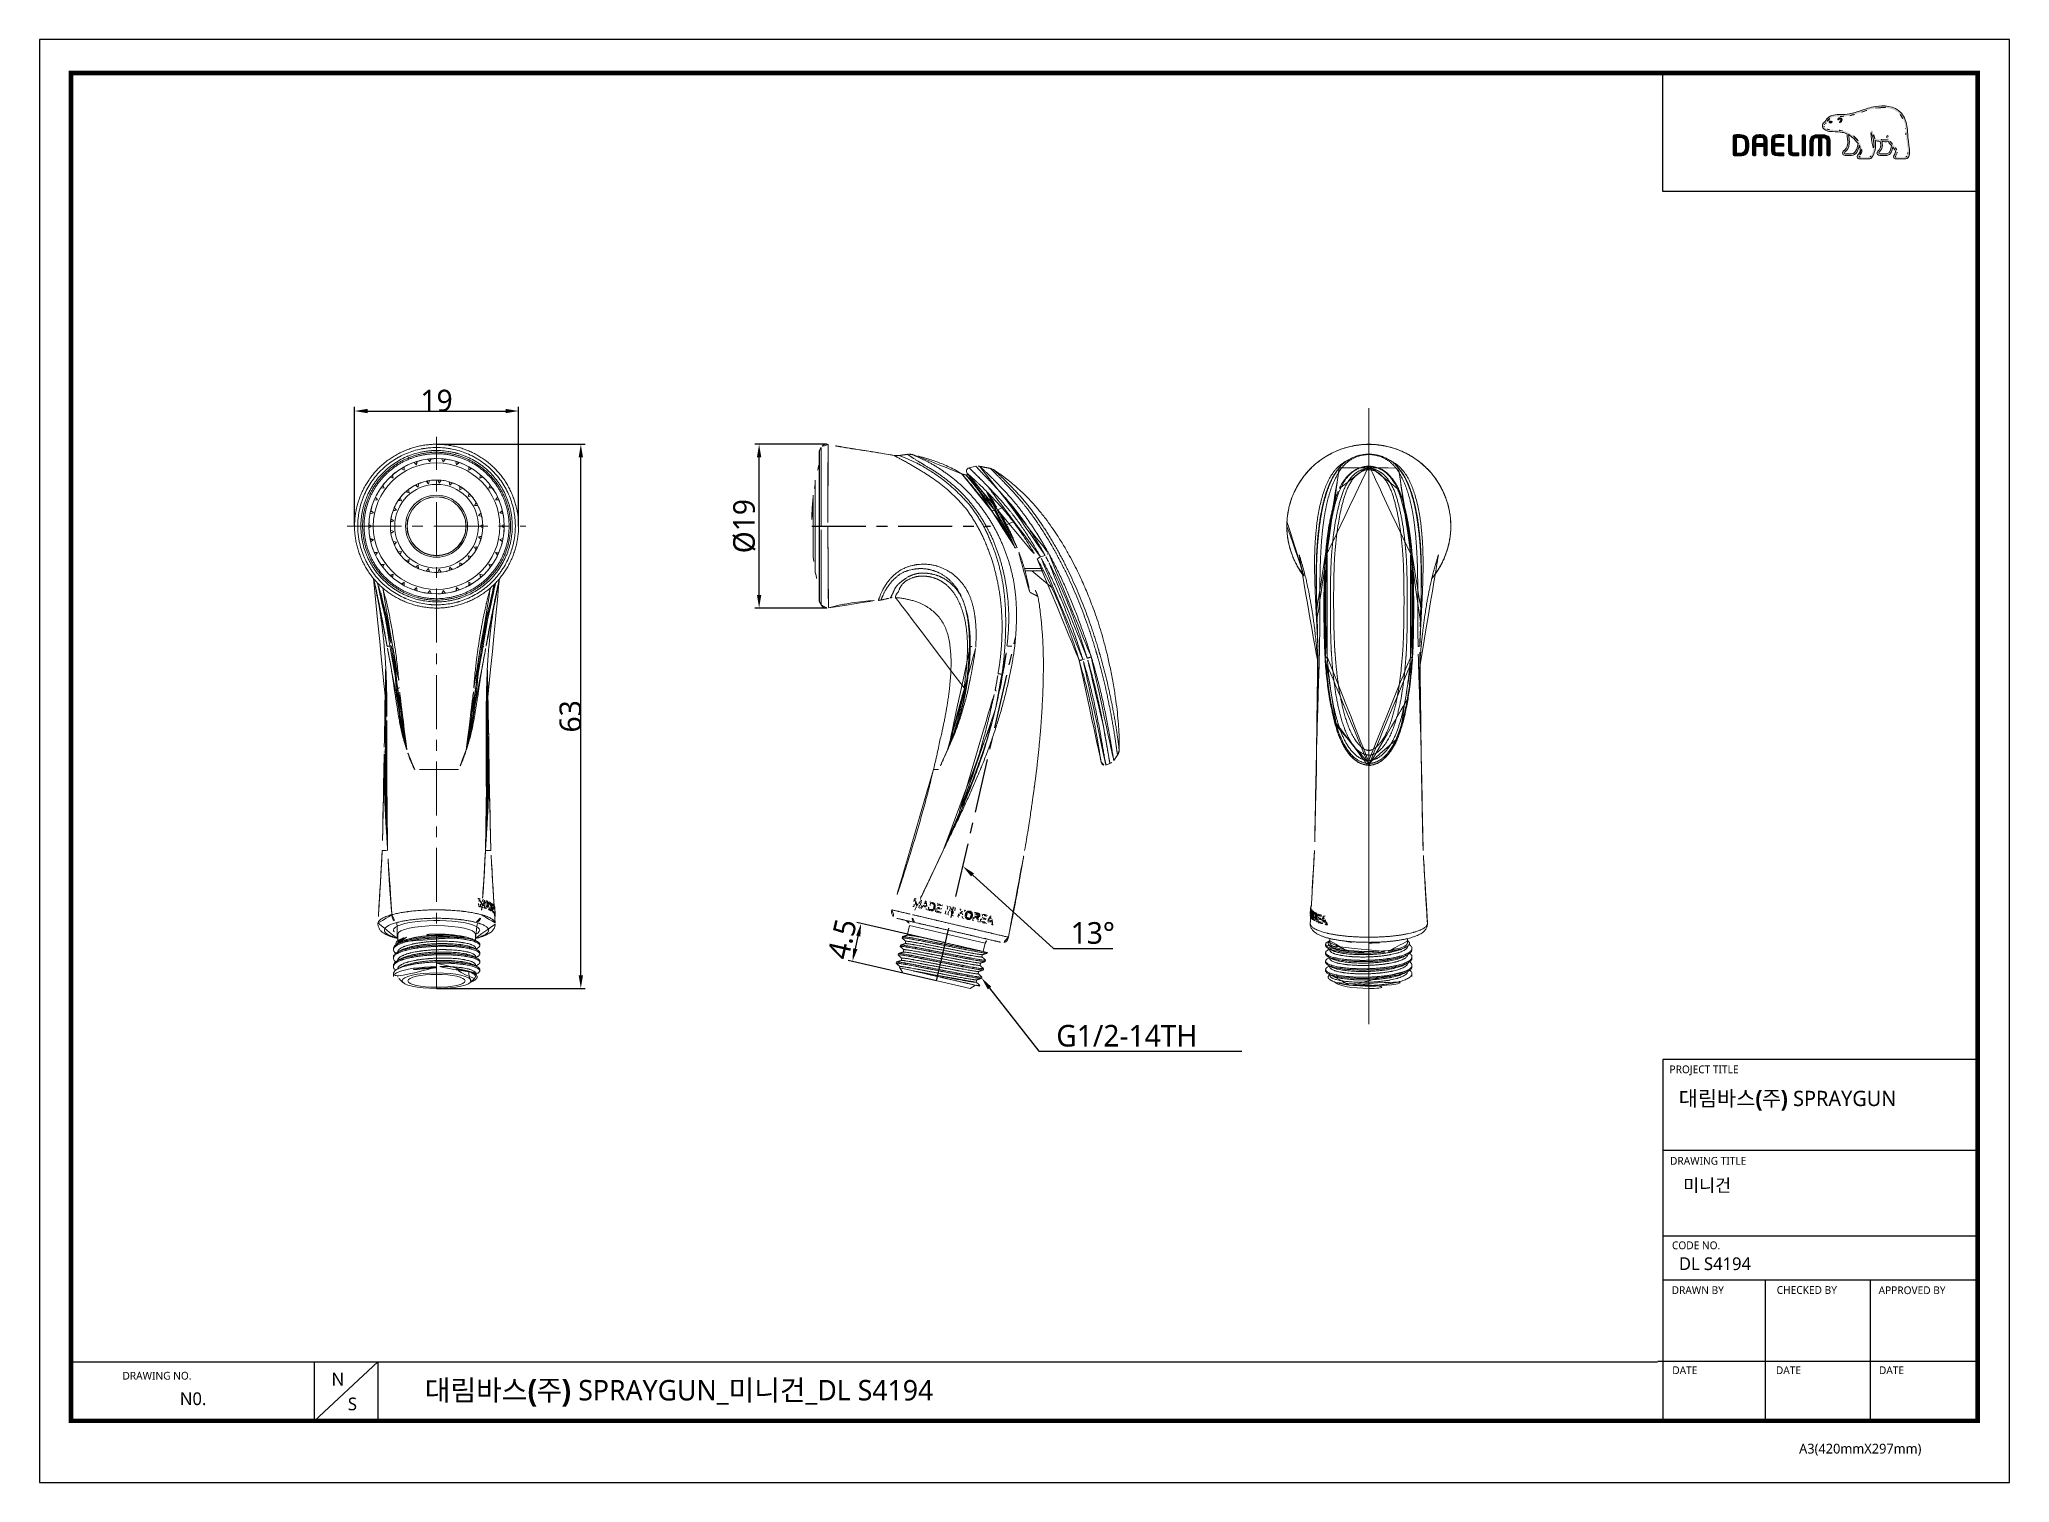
# Model space of a CAD drawing. Extents: x 16296675150 to 16296675606, y -37409617853 to -37409617519.
import ezdxf
from ezdxf.enums import TextEntityAlignment as Align

# ---------------------------------------------------------------- set-up
doc = ezdxf.new("R2010")
doc.units = 0
doc.header["$LTSCALE"] = 10
doc.header["$MEASUREMENT"] = 0
doc.linetypes.add('CENTER', pattern=[2, 1.25, -0.25, 0.25, -0.25])
doc.layers.get('0').update_dxf_attribs({"linetype": 'CONTINUOUS'})
doc.layers.add('1', color=7, linetype='CONTINUOUS')
doc.layers.add('DIM', color=3, linetype='CONTINUOUS')
doc.layers.add('레이어 1', color=7, linetype='CONTINUOUS', lineweight=0)
doc.styles.add('Daelim Dimension', font='')
doc.styles.get('Daelim Dimension').set_extended_font_data('NanumGothic')

msp = doc.modelspace()

# ---------------------------------------------------------------- texts
at = {"color": 5, "ltscale": 40, "style": 'Daelim Dimension'}
for s, height, p in [('PROJECT TITLE', 1.79830789, (16296675527.284901, -37409617757.830162)), ('DRAWING TITLE', 1.79830789, (16296675527.40019, -37409617778.995293)), ('CODE NO.', 1.7983079, (16296675527.85116, -37409617798.540657)), ('DRAWN BY', 1.7983079, (16296675527.78064, -37409617808.90654)), ('CHECKED BY', 1.7983079, (16296675552.077761, -37409617808.874649)), ('APPROVED BY', 1.79830789, (16296675575.64213, -37409617808.932739)), ('DRAWING NO.', 1.79830789, (16296675169.45422, -37409617828.715378)), ('DATE', 1.7983079, (16296675527.921101, -37409617827.441147)), ('DATE', 1.7983079, (16296675551.886539, -37409617827.441147)), ('DATE', 1.7983079, (16296675575.724831, -37409617827.441147)), ('A3(420mmX297mm)', 2.26965993, (16296675557.26273, -37409617845.811607))]:
    msp.add_text(s, height=height, dxfattribs=at).set_placement(p)
at = {"attachment_point": 1, "style": 'Daelim Dimension'}
for s, insert, char_height, width in [('{\\fPretendard Variable SemiBold|b0|i0|c129|p2;\\C7;대림바스(주)} SPRAYGUN', (16296675529.423901, -37409617761.891441), 3.52520055, 56.65794969), (' 미니건', (16296675529.455, -37409617782.293953), 2.9428865, 49.52577042), ('DL S4194', (16296675529.455, -37409617800.417938), 2.9428865, 49.52577042), ('N', (16296675217.815809, -37409617827.135498), 2.942886, 4.10711739), ('N0.', (16296675182.73349, -37409617831.656609), 2.9428865, 18.4617613), ('S', (16296675221.600109, -37409617832.859756), 2.942886, 4.10711739)]:
    msp.add_mtext(s, dxfattribs=dict(at, insert=insert, char_height=char_height, width=width))
at = {"color": 2, "insert": (16296675239.38377, -37409617828.793381), "char_height": 4.729639005, "width": 196.55095463, "attachment_point": 1, "style": 'Daelim Dimension'}
msp.add_mtext('{\\fPretendard Variable SemiBold|b0|i0|c129|p2;대림바스(주)} SPRAYGUN_{\\fGulim|b0|i0|c129|p50;미니건}_DL S4194', dxfattribs=at)
at = {"layer": 'DIM', "color": 7, "style": 'Daelim Dimension'}
for s, rotation, p in [('Ø19', 90, (16296675315.70923, -37409617631.257812)), ('4.5', 77.04262044, (16296675338.33074, -37409617727.329773))]:
    msp.add_text(s, height=5, rotation=rotation, dxfattribs=at).set_placement(p, align=Align.CENTER)
at = {"layer": 'DIM', "color": 7, "char_height": 5, "style": 'Daelim Dimension'}
for s, insert, attachment_point in [('\\A1;19', (16296675242.108219, -37409617602.219933), 5), ('\\A1;13%%D', (16296675388.76947, -37409617727.932983), 7)]:
    msp.add_mtext(s, dxfattribs=dict(at, insert=insert, attachment_point=attachment_point))
at = {"layer": 'DIM', "color": 7, "insert": (16296675273.078381, -37409617675.259354), "char_height": 5, "attachment_point": 5, "rotation": 90, "style": 'Daelim Dimension'}
msp.add_mtext('\\A1;63', dxfattribs=at)
at = {"layer": 'DIM', "color": 2, "insert": (16296675385.446239, -37409617751.719902), "char_height": 5, "attachment_point": 7, "style": 'Daelim Dimension'}
msp.add_mtext('\\A1;G1/2-14TH', dxfattribs=at)

# ---------------------------------------------------------------- hatches: boundary and pattern name
at = {"layer": '레이어 1'}
h = msp.add_hatch(color=5, dxfattribs=at)
h.dxf.hatch_style = 1
edge = h.paths.add_edge_path(flags=16)
edge.add_spline(control_points=[(16296675582.166401, -37409617545.681252), (16296675581.96793, -37409617545.900963), (16296675581.71851, -37409617545.902931), (16296675581.70772, -37409617545.902931), (16296675581.70772, -37409617545.902931), (16296675579.70977, -37409617545.902931), (16296675579.70977, -37409617545.902931), (16296675579.63637, -37409617545.902931), (16296675579.58028, -37409617545.884521), (16296675579.543949, -37409617545.848663), (16296675579.51363, -37409617545.818962), (16296675579.498911, -37409617545.773788), (16296675579.498911, -37409617545.717819), (16296675579.498911, -37409617545.605148), (16296675579.58115, -37409617545.501556), (16296675579.66853, -37409617545.391586), (16296675579.74954, -37409617545.287514), (16296675579.8265, -37409617545.188828), (16296675579.869579, -37409617545.067558), (16296675579.978939, -37409617544.773239), (16296675579.96777, -37409617544.459259), (16296675579.837179, -37409617544.18261), (16296675579.601259, -37409617543.682083), (16296675579.25123, -37409617543.288818), (16296675578.91198, -37409617542.908821), (16296675578.91198, -37409617542.908821), (16296675578.797091, -37409617542.782654), (16296675578.797091, -37409617542.781418), (16296675578.356079, -37409617542.289993), (16296675577.900351, -37409617541.781593), (16296675577.864389, -37409617541.092293), (16296675577.856171, -37409617540.955803), (16296675577.793079, -37409617540.873322), (16296675577.70532, -37409617540.877007), (16296675577.70532, -37409617540.877007), (16296675577.576071, -37409617540.939102), (16296675577.573259, -37409617540.939102), (16296675577.538271, -37409617540.977654), (16296675577.518761, -37409617541.03508), (16296675577.518761, -37409617541.101128), (16296675577.518761, -37409617541.101128), (16296675577.519871, -37409617541.124443), (16296675577.519871, -37409617541.124687), (16296675577.53754, -37409617541.373863), (16296675577.596939, -37409617541.618347), (16296675577.701401, -37409617541.872162), (16296675577.701401, -37409617541.872162), (16296675577.71159, -37409617541.897713), (16296675577.71159, -37409617541.897713), (16296675577.71159, -37409617541.897713), (16296675577.68457, -37409617541.898666), (16296675577.68457, -37409617541.898666), (16296675576.401951, -37409617541.949493), (16296675575.144501, -37409617541.707458), (16296675574.774679, -37409617541.618347), (16296675574.546631, -37409617540.700737), (16296675574.176701, -37409617540.092453), (16296675574.16074, -37409617540.066681), (16296675574.132021, -37409617540.019058), (16296675574.086121, -37409617539.982483), (16296675574.041929, -37409617539.969704), (16296675574.041929, -37409617539.969704), (16296675573.93391, -37409617539.985924), (16296675573.92067, -37409617539.987633), (16296675573.911579, -37409617540.001129), (16296675573.892679, -37409617540.026657), (16296675573.85095, -37409617540.082642), (16296675573.85095, -37409617540.082642), (16296675573.8458, -37409617540.127563), (16296675573.8458, -37409617540.127563), (16296675573.8458, -37409617540.127563), (16296675573.87991, -37409617540.248322), (16296675573.87991, -37409617540.248322), (16296675573.9079, -37409617540.296692), (16296675574.566509, -37409617541.450439), (16296675574.566509, -37409617542.978554), (16296675574.566509, -37409617543.921173), (16296675574.318821, -37409617544.810532), (16296675573.83033, -37409617545.621597), (16296675573.7136, -37409617545.816261), (16296675573.559811, -37409617545.902931), (16296675573.33103, -37409617545.902931), (16296675573.33103, -37409617545.902931), (16296675571.361549, -37409617545.902931), (16296675571.361549, -37409617545.902931), (16296675571.296261, -37409617545.902931), (16296675571.160021, -37409617545.85701), (16296675571.160021, -37409617545.71463), (16296675571.160021, -37409617545.636078), (16296675571.2328, -37409617545.507202), (16296675571.35408, -37409617545.37146), (16296675572.17482, -37409617544.45755), (16296675571.701309, -37409617543.030083), (16296675570.914181, -37409617542.089661), (16296675570.153919, -37409617541.182617), (16296675568.913151, -37409617540.041138), (16296675567.32, -37409617539.757607), (16296675566.755409, -37409617539.658943), (16296675565.827629, -37409617539.603958), (16296675565.078291, -37409617539.559509), (16296675565.078291, -37409617539.559509), (16296675564.320881, -37409617539.514603), (16296675564.320881, -37409617539.514603), (16296675563.932159, -37409617539.484894), (16296675563.289749, -37409617539.245796), (16296675563.094219, -37409617538.875603), (16296675563.01162, -37409617538.722183), (16296675563.02095, -37409617538.566559), (16296675563.124531, -37409617538.387604), (16296675563.189711, -37409617538.27961), (16296675563.27919, -37409617538.186813), (16296675563.391741, -37409617538.073883), (16296675563.51619, -37409617537.94796), (16296675563.64422, -37409617537.817612), (16296675563.743891, -37409617537.645767), (16296675563.743891, -37409617537.645767), (16296675563.77248, -37409617537.592018), (16296675563.77248, -37409617537.592018), (16296675564.152849, -37409617536.864418), (16296675564.936411, -37409617536.48024), (16296675566.10231, -37409617536.449318), (16296675566.10231, -37409617536.449318), (16296675566.75983, -37409617536.441963), (16296675566.75983, -37409617536.441963), (16296675567.481779, -37409617536.438271), (16296675568.300949, -37409617536.434097), (16296675568.97403, -37409617536.289261), (16296675569.919371, -37409617536.086014), (16296675570.867769, -37409617535.761978), (16296675571.704729, -37409617535.476738), (16296675571.704729, -37409617535.476738), (16296675571.731489, -37409617535.467903), (16296675571.731489, -37409617535.467903), (16296675572.76667, -37409617535.113922), (16296675573.8372, -37409617534.747887), (16296675574.93154, -37409617534.569687), (16296675576.682911, -37409617534.279793), (16296675579.087971, -37409617534.289352), (16296675580.601101, -37409617535.98806), (16296675581.30048, -37409617536.774559), (16296675581.731291, -37409617537.856148), (16296675581.879551, -37409617539.203583), (16296675581.879551, -37409617539.203583), (16296675581.87392, -37409617539.199158), (16296675581.86875, -37409617539.194504), (16296675581.88077, -37409617539.221237), (16296675581.89208, -37409617539.372467), (16296675581.95442, -37409617540.229683), (16296675581.97234, -37409617540.64183), (16296675581.991261, -37409617541.067978), (16296675582.09901, -37409617541.858673), (16296675582.09901, -37409617541.858673), (16296675582.40439, -37409617544.502953), (16296675582.40439, -37409617544.502953), (16296675582.40439, -37409617544.502953), (16296675582.42255, -37409617544.824303), (16296675582.42255, -37409617544.824303), (16296675582.42255, -37409617545.203796), (16296675582.336639, -37409617545.492241), (16296675582.166401, -37409617545.681252)], knot_values=[0, 0, 0, 0, 1, 1, 1, 2, 2, 2, 3, 3, 3, 4, 4, 4, 5, 5, 5, 6, 6, 6, 7, 7, 7, 8, 8, 8, 9, 9, 9, 10, 10, 10, 11, 11, 11, 12, 12, 12, 13, 13, 13, 14, 14, 14, 15, 15, 15, 16, 16, 16, 17, 17, 17, 18, 18, 18, 19, 19, 19, 20, 20, 20, 21, 21, 21, 22, 22, 22, 23, 23, 23, 24, 24, 24, 25, 25, 25, 26, 26, 26, 27, 27, 27, 28, 28, 28, 29, 29, 29, 30, 30, 30, 31, 31, 31, 32, 32, 32, 33, 33, 33, 34, 34, 34, 35, 35, 35, 36, 36, 36, 37, 37, 37, 38, 38, 38, 39, 39, 39, 40, 40, 40, 41, 41, 41, 42, 42, 42, 43, 43, 43, 44, 44, 44, 45, 45, 45, 46, 46, 46, 47, 47, 47, 48, 48, 48, 49, 49, 49, 50, 50, 50, 51, 51, 51, 52, 52, 52, 53, 53, 53, 53], degree=3, periodic=0)
edge = h.paths.add_edge_path(flags=16)
edge.add_spline(control_points=[(16296675577.547729, -37409617545.109772), (16296675577.547729, -37409617545.109772), (16296675575.91787, -37409617545.109772), (16296675575.91787, -37409617545.109772), (16296675575.79734, -37409617545.109772), (16296675575.702101, -37409617545.01355), (16296675575.702101, -37409617544.8908), (16296675575.702101, -37409617544.805138), (16296675575.77648, -37409617544.696152), (16296675575.846821, -37409617544.621277), (16296675576.178341, -37409617544.303871), (16296675576.51745, -37409617543.866928), (16296675576.51745, -37409617543.037453), (16296675576.51745, -37409617543.037453), (16296675576.49646, -37409617542.660637), (16296675576.49646, -37409617542.65918), (16296675576.49646, -37409617542.65918), (16296675576.43656, -37409617542.292664), (16296675576.43656, -37409617542.292664), (16296675576.43656, -37409617542.292664), (16296675576.43239, -37409617542.269577), (16296675576.43239, -37409617542.269577), (16296675576.43239, -37409617542.269577), (16296675576.45644, -37409617542.271317), (16296675576.45644, -37409617542.271317), (16296675576.760361, -37409617542.293152), (16296675577.351709, -37409617542.326073), (16296675577.916309, -37409617542.299301), (16296675578.059669, -37409617542.527344), (16296675578.29067, -37409617542.820686), (16296675578.627951, -37409617543.211487), (16296675578.61248, -37409617543.405922), (16296675578.45145, -37409617545.109772), (16296675577.547729, -37409617545.109772)], knot_values=[0, 0, 0, 0, 1, 1, 1, 2, 2, 2, 3, 3, 3, 4, 4, 4, 5, 5, 5, 6, 6, 6, 7, 7, 7, 8, 8, 8, 9, 9, 9, 10, 10, 10, 11, 11, 11, 11], degree=3, periodic=0)
edge = h.paths.add_edge_path(flags=16)
edge.add_spline(control_points=[(16296675569.369499, -37409617545.109772), (16296675569.369499, -37409617545.109772), (16296675567.93886, -37409617545.109772), (16296675567.93886, -37409617545.109772), (16296675567.831579, -37409617545.109772), (16296675567.7162, -37409617545.0214), (16296675567.7162, -37409617544.8908), (16296675567.7162, -37409617544.811539), (16296675567.782721, -37409617544.713333), (16296675567.903999, -37409617544.615868), (16296675568.266069, -37409617544.327438), (16296675568.81472, -37409617543.890968), (16296675568.87413, -37409617542.685913), (16296675568.87413, -37409617542.685913), (16296675568.882339, -37409617542.357224), (16296675568.882339, -37409617542.357224), (16296675568.882339, -37409617541.844673), (16296675568.764891, -37409617541.22583), (16296675568.65345, -37409617540.672768), (16296675568.65345, -37409617540.672768), (16296675568.635269, -37409617540.61631), (16296675568.635269, -37409617540.61631), (16296675568.635269, -37409617540.61631), (16296675568.682159, -37409617540.652893), (16296675568.682159, -37409617540.652893), (16296675568.895479, -37409617540.78421), (16296675570.063959, -37409617541.576118), (16296675570.89319, -37409617542.746078), (16296675570.82445, -37409617543.299873), (16296675570.512199, -37409617545.109772), (16296675569.369499, -37409617545.109772)], knot_values=[0, 0, 0, 0, 1, 1, 1, 2, 2, 2, 3, 3, 3, 4, 4, 4, 5, 5, 5, 6, 6, 6, 7, 7, 7, 8, 8, 8, 9, 9, 9, 10, 10, 10, 10], degree=3, periodic=0)
edge = h.paths.add_edge_path()
edge.add_spline(control_points=[(16296675582.808201, -37409617544.462952), (16296675582.807699, -37409617544.459259), (16296675582.504299, -37409617541.80368), (16296675582.504299, -37409617541.80368), (16296675582.391979, -37409617541.010063), (16296675582.37578, -37409617540.586853), (16296675582.361179, -37409617540.211761), (16296675582.361179, -37409617540.211761), (16296675582.286079, -37409617539.163307), (16296675582.286079, -37409617539.162567), (16296675582.12627, -37409617537.727524), (16296675581.661831, -37409617536.568367), (16296675580.90501, -37409617535.720734), (16296675579.270121, -37409617533.883812), (16296675576.71801, -37409617533.864418), (16296675574.864161, -37409617534.170036), (16296675573.72723, -37409617534.358093), (16296675572.640499, -37409617534.729012), (16296675571.58984, -37409617535.088379), (16296675571.58984, -37409617535.088379), (16296675571.555981, -37409617535.100403), (16296675571.555981, -37409617535.100403), (16296675570.73461, -37409617535.380493), (16296675569.802521, -37409617535.699387), (16296675568.887871, -37409617535.894272), (16296675568.259451, -37409617536.028557), (16296675567.47245, -37409617536.034698), (16296675566.77725, -37409617536.038383), (16296675566.77725, -37409617536.038383), (16296675566.08918, -37409617536.046722), (16296675566.08918, -37409617536.046722), (16296675564.767031, -37409617536.079376), (16296675563.866489, -37409617536.537201), (16296675563.411631, -37409617537.406921), (16296675563.411631, -37409617537.406921), (16296675563.39113, -37409617537.444473), (16296675563.39113, -37409617537.444473), (16296675563.315889, -37409617537.576309), (16296675563.204321, -37409617537.688248), (16296675563.10441, -37409617537.788406), (16296675562.99431, -37409617537.899361), (16296675562.87023, -37409617538.023804), (16296675562.775471, -37409617538.184837), (16296675562.68034, -37409617538.34613), (16296675562.63236, -37409617538.509613), (16296675562.63236, -37409617538.670151), (16296675562.63236, -37409617538.805161), (16296675562.666229, -37409617538.937721), (16296675562.73424, -37409617539.064377), (16296675563.015301, -37409617539.595123), (16296675563.817039, -37409617539.881577), (16296675564.29546, -37409617539.915703), (16296675564.29546, -37409617539.915703), (16296675564.999741, -37409617539.9599), (16296675565.01656, -37409617539.961357), (16296675565.720711, -37409617540.001129), (16296675566.68507, -37409617540.056847), (16296675567.248079, -37409617540.156273), (16296675567.577271, -37409617540.214447), (16296675567.95138, -37409617540.33252), (16296675568.296021, -37409617540.494797), (16296675568.32058, -37409617540.584152), (16296675568.499519, -37409617541.379753), (16296675568.499519, -37409617542.357719), (16296675568.499519, -37409617542.357719), (16296675568.49192, -37409617542.668007), (16296675568.49192, -37409617542.668007), (16296675568.440001, -37409617543.699257), (16296675567.99041, -37409617544.059624), (16296675567.660971, -37409617544.323273), (16296675567.627581, -37409617544.349533), (16296675567.334, -37409617544.593292), (16296675567.31288, -37409617544.886642), (16296675567.297911, -37409617545.052582), (16296675567.345409, -37409617545.203796), (16296675567.44618, -37409617545.312553), (16296675567.55541, -37409617545.430367), (16296675567.721491, -37409617545.490013), (16296675567.93886, -37409617545.490013), (16296675567.93886, -37409617545.490013), (16296675569.369499, -37409617545.490013), (16296675569.369499, -37409617545.490013), (16296675570.440281, -37409617545.490013), (16296675570.97002, -37409617544.337021), (16296675571.13117, -37409617543.256897), (16296675571.13117, -37409617543.256897), (16296675571.134489, -37409617543.104958), (16296675571.134489, -37409617543.104958), (16296675571.134489, -37409617543.104958), (16296675571.17868, -37409617543.181053), (16296675571.17868, -37409617543.181053), (16296675571.31601, -37409617543.486656), (16296675571.39863, -37409617543.851936), (16296675571.39863, -37409617544.127113), (16296675571.39863, -37409617544.513268), (16296675571.279079, -37409617544.850563), (16296675571.052, -37409617545.101913), (16296675570.99469, -37409617545.15863), (16296675570.70834, -37409617545.455406), (16296675570.70834, -37409617545.751701), (16296675570.70834, -37409617545.751701), (16296675570.71092, -37409617545.80056), (16296675570.71092, -37409617545.80056), (16296675570.751539, -37409617546.150612), (16296675571.034821, -37409617546.306976), (16296675571.29797, -37409617546.306976), (16296675571.29797, -37409617546.306976), (16296675573.33103, -37409617546.306976), (16296675573.33103, -37409617546.306976), (16296675573.698021, -37409617546.306976), (16296675573.99049, -37409617546.141762), (16296675574.17841, -37409617545.830017), (16296675574.69577, -37409617544.971077), (16296675574.95793, -37409617544.038261), (16296675574.95793, -37409617543.058311), (16296675574.95793, -37409617542.752449), (16296675574.92909, -37409617542.425957), (16296675574.872629, -37409617542.087196), (16296675574.872629, -37409617542.087196), (16296675574.86772, -37409617542.060204), (16296675574.86772, -37409617542.060204), (16296675574.86772, -37409617542.060204), (16296675574.89472, -37409617542.065849), (16296675574.89472, -37409617542.065849), (16296675575.13933, -37409617542.11322), (16296675575.532841, -37409617542.181473), (16296675576.019119, -37409617542.233994), (16296675576.019119, -37409617542.233994), (16296675576.03326, -37409617542.235718), (16296675576.03326, -37409617542.235718), (16296675576.03326, -37409617542.235718), (16296675576.098669, -37409617542.608368), (16296675576.098669, -37409617542.608368), (16296675576.098669, -37409617542.608368), (16296675576.11302, -37409617542.696716), (16296675576.11302, -37409617542.698196), (16296675576.11302, -37409617542.698196), (16296675576.13242, -37409617543.027893), (16296675576.13242, -37409617543.027893), (16296675576.13242, -37409617543.819061), (16296675575.773029, -37409617544.163223), (16296675575.579849, -37409617544.347809), (16296675575.577141, -37409617544.350273), (16296675575.307619, -37409617544.624207), (16296675575.2784, -37409617544.867241), (16296675575.2784, -37409617544.867241), (16296675575.269079, -37409617544.941879), (16296675575.269079, -37409617544.941879), (16296675575.269079, -37409617545.018219), (16296675575.2887, -37409617545.167953), (16296675575.422251, -37409617545.305923), (16296675575.539841, -37409617545.428421), (16296675575.721861, -37409617545.490013), (16296675575.9639, -37409617545.490013), (16296675575.9639, -37409617545.490013), (16296675577.547729, -37409617545.490013), (16296675577.547729, -37409617545.490013), (16296675578.50963, -37409617545.490013), (16296675578.79917, -37409617544.267059), (16296675578.915899, -37409617543.581673), (16296675578.915899, -37409617543.581673), (16296675578.92131, -37409617543.510979), (16296675578.92131, -37409617543.510979), (16296675578.92131, -37409617543.510979), (16296675578.959351, -37409617543.562767), (16296675578.959351, -37409617543.562767), (16296675579.18115, -37409617543.846046), (16296675579.375681, -37409617544.161003), (16296675579.46932, -37409617544.356903), (16296675579.518539, -37409617544.458763), (16296675579.545059, -37409617544.571938), (16296675579.545059, -37409617544.685349), (16296675579.545059, -37409617544.685349), (16296675579.50922, -37409617544.914619), (16296675579.50922, -37409617544.914619), (16296675579.472151, -37409617545.039078), (16296675579.387211, -37409617545.153717), (16296675579.304119, -37409617545.264679), (16296675579.18223, -37409617545.423012), (16296675579.056549, -37409617545.587227), (16296675579.056549, -37409617545.78656), (16296675579.056549, -37409617545.78656), (16296675579.06834, -37409617545.896294), (16296675579.06834, -37409617545.896294), (16296675579.126261, -37409617546.160919), (16296675579.3407, -37409617546.306976), (16296675579.671721, -37409617546.306976), (16296675579.671721, -37409617546.306976), (16296675581.706739, -37409617546.306976), (16296675581.706739, -37409617546.306976), (16296675581.75141, -37409617546.306976), (16296675582.14909, -37409617546.297157), (16296675582.46059, -37409617545.960114), (16296675582.709261, -37409617545.690826), (16296675582.83004, -37409617545.320633), (16296675582.83004, -37409617544.829193), (16296675582.83004, -37409617544.829193), (16296675582.808439, -37409617544.464661), (16296675582.808201, -37409617544.462952)], knot_values=[0, 0, 0, 0, 1, 1, 1, 2, 2, 2, 3, 3, 3, 4, 4, 4, 5, 5, 5, 6, 6, 6, 7, 7, 7, 8, 8, 8, 9, 9, 9, 10, 10, 10, 11, 11, 11, 12, 12, 12, 13, 13, 13, 14, 14, 14, 15, 15, 15, 16, 16, 16, 17, 17, 17, 18, 18, 18, 19, 19, 19, 20, 20, 20, 21, 21, 21, 22, 22, 22, 23, 23, 23, 24, 24, 24, 25, 25, 25, 26, 26, 26, 27, 27, 27, 28, 28, 28, 29, 29, 29, 30, 30, 30, 31, 31, 31, 32, 32, 32, 33, 33, 33, 34, 34, 34, 35, 35, 35, 36, 36, 36, 37, 37, 37, 38, 38, 38, 39, 39, 39, 40, 40, 40, 41, 41, 41, 42, 42, 42, 43, 43, 43, 44, 44, 44, 45, 45, 45, 46, 46, 46, 47, 47, 47, 48, 48, 48, 49, 49, 49, 50, 50, 50, 51, 51, 51, 52, 52, 52, 53, 53, 53, 54, 54, 54, 55, 55, 55, 56, 56, 56, 57, 57, 57, 58, 58, 58, 59, 59, 59, 60, 60, 60, 61, 61, 61, 62, 62, 62, 63, 63, 63, 64, 64, 64, 65, 65, 65, 66, 66, 66, 66], degree=3, periodic=0)
edge = h.paths.add_edge_path(flags=0)
edge.add_spline(control_points=[(16296675564.260851, -37409617537.5952), (16296675564.260851, -37409617537.5952), (16296675564.5569, -37409617537.461418), (16296675564.923651, -37409617537.602814), (16296675564.923651, -37409617537.602814), (16296675564.969061, -37409617537.6222), (16296675564.909901, -37409617537.705917), (16296675564.731319, -37409617537.945992), (16296675564.555309, -37409617537.997803), (16296675564.555309, -37409617537.997803), (16296675564.555309, -37409617537.997803), (16296675564.42779, -37409617538.042709), (16296675564.35611, -37409617537.955811), (16296675564.211269, -37409617537.78595), (16296675564.20686, -37409617537.687019), (16296675564.20686, -37409617537.687019), (16296675564.20686, -37409617537.687019), (16296675564.191879, -37409617537.613617), (16296675564.260851, -37409617537.5952)], knot_values=[0, 0, 0, 0, 1, 1, 1, 2, 2, 2, 3, 3, 3, 4, 4, 4, 5, 5, 5, 6, 6, 6, 6], degree=3, periodic=0)
edge = h.paths.add_edge_path(flags=0)
edge.add_spline(control_points=[(16296675566.214491, -37409617537.050743), (16296675566.170179, -37409617537.099091), (16296675566.16675, -37409617537.179619), (16296675566.214491, -37409617537.222076), (16296675566.26016, -37409617537.263321), (16296675566.33931, -37409617537.252518), (16296675566.383499, -37409617537.203918), (16296675566.40707, -37409617537.179619), (16296675566.650101, -37409617536.891167), (16296675566.859739, -37409617537.038696), (16296675566.936319, -37409617537.093697), (16296675566.967991, -37409617537.171761), (16296675566.956699, -37409617537.272636), (16296675566.93878, -37409617537.43441), (16296675566.798491, -37409617537.618042), (16296675566.70042, -37409617537.680878), (16296675566.645559, -37409617537.714256), (16296675566.60935, -37409617537.78595), (16296675566.63537, -37409617537.84388), (16296675566.66114, -37409617537.901558), (16296675566.734541, -37409617537.918747), (16296675566.793449, -37409617537.891251), (16296675566.96896, -37409617537.807297), (16296675567.190281, -37409617537.526962), (16296675567.220591, -37409617537.265533), (16296675567.240709, -37409617537.083389), (16296675567.15897, -37409617536.934631), (16296675567.013399, -37409617536.834244), (16296675566.70042, -37409617536.612068), (16296675566.345699, -37409617536.909332), (16296675566.214491, -37409617537.050743)], knot_values=[0, 0, 0, 0, 1, 1, 1, 2, 2, 2, 3, 3, 3, 4, 4, 4, 5, 5, 5, 6, 6, 6, 7, 7, 7, 8, 8, 8, 9, 9, 9, 10, 10, 10, 10], degree=3, periodic=0)
edge = h.paths.add_edge_path(flags=0)
edge.add_spline(control_points=[(16296675566.17448, -37409617537.267487), (16296675566.17448, -37409617537.267487), (16296675566.17448, -37409617537.267487), (16296675566.17448, -37409617537.267487), (16296675566.17448, -37409617537.267487), (16296675566.17448, -37409617537.267487), (16296675566.17448, -37409617537.267487)], knot_values=[0, 0, 0, 0, 1, 1, 1, 2, 2, 2, 2], degree=3, periodic=0)
h = msp.add_hatch(color=5, dxfattribs=at)
h.dxf.hatch_style = 2
edge = h.paths.add_edge_path()
edge.add_spline(control_points=[(16296675564.260851, -37409617537.5952), (16296675564.260851, -37409617537.5952), (16296675564.5569, -37409617537.461418), (16296675564.923651, -37409617537.602814), (16296675564.923651, -37409617537.602814), (16296675564.969061, -37409617537.6222), (16296675564.909901, -37409617537.705917), (16296675564.731319, -37409617537.945992), (16296675564.555309, -37409617537.997803), (16296675564.555309, -37409617537.997803), (16296675564.555309, -37409617537.997803), (16296675564.42779, -37409617538.042709), (16296675564.35611, -37409617537.955811), (16296675564.211269, -37409617537.78595), (16296675564.20686, -37409617537.687019), (16296675564.20686, -37409617537.687019), (16296675564.20686, -37409617537.687019), (16296675564.191879, -37409617537.613617), (16296675564.260851, -37409617537.5952)], knot_values=[0, 0, 0, 0, 1, 1, 1, 2, 2, 2, 3, 3, 3, 4, 4, 4, 5, 5, 5, 6, 6, 6, 6], degree=3, periodic=0)
h = msp.add_hatch(color=5, dxfattribs=at)
h.dxf.hatch_style = 2
edge = h.paths.add_edge_path()
edge.add_spline(control_points=[(16296675566.214491, -37409617537.050743), (16296675566.170179, -37409617537.099091), (16296675566.16675, -37409617537.179619), (16296675566.214491, -37409617537.222076), (16296675566.26016, -37409617537.263321), (16296675566.33931, -37409617537.252518), (16296675566.383499, -37409617537.203918), (16296675566.40707, -37409617537.179619), (16296675566.650101, -37409617536.891167), (16296675566.859739, -37409617537.038696), (16296675566.936319, -37409617537.093697), (16296675566.967991, -37409617537.171761), (16296675566.956699, -37409617537.272636), (16296675566.93878, -37409617537.43441), (16296675566.798491, -37409617537.618042), (16296675566.70042, -37409617537.680878), (16296675566.645559, -37409617537.714256), (16296675566.60935, -37409617537.78595), (16296675566.63537, -37409617537.84388), (16296675566.66114, -37409617537.901558), (16296675566.734541, -37409617537.918747), (16296675566.793449, -37409617537.891251), (16296675566.96896, -37409617537.807297), (16296675567.190281, -37409617537.526962), (16296675567.220591, -37409617537.265533), (16296675567.240709, -37409617537.083389), (16296675567.15897, -37409617536.934631), (16296675567.013399, -37409617536.834244), (16296675566.70042, -37409617536.612068), (16296675566.345699, -37409617536.909332), (16296675566.214491, -37409617537.050743)], knot_values=[0, 0, 0, 0, 1, 1, 1, 2, 2, 2, 3, 3, 3, 4, 4, 4, 5, 5, 5, 6, 6, 6, 7, 7, 7, 8, 8, 8, 9, 9, 9, 10, 10, 10, 10], degree=3, periodic=0)
h = msp.add_hatch(color=5, dxfattribs=at)
h.dxf.hatch_style = 2
edge = h.paths.add_edge_path()
edge.add_spline(control_points=[(16296675544.843849, -37409617543.557137), (16296675544.843849, -37409617544.485527), (16296675544.42028, -37409617544.93721), (16296675543.54847, -37409617544.93721), (16296675543.54847, -37409617544.93721), (16296675542.952009, -37409617544.926163), (16296675542.79656, -37409617544.92347), (16296675542.79656, -37409617544.92347), (16296675542.79656, -37409617541.363777), (16296675542.79656, -37409617541.363777), (16296675543.10549, -37409617541.333099), (16296675543.544531, -37409617541.32795), (16296675543.548901, -37409617541.32795), (16296675544.44434, -37409617541.32795), (16296675544.843849, -37409617541.753357), (16296675544.843849, -37409617542.706787), (16296675544.843849, -37409617542.706787), (16296675544.843849, -37409617543.557137), (16296675544.843849, -37409617543.557137)], knot_values=[0, 0, 0, 0, 1, 1, 1, 2, 2, 2, 3, 3, 3, 4, 4, 4, 5, 5, 5, 6, 6, 6, 6], degree=3, periodic=0)
edge = h.paths.add_edge_path()
edge.add_spline(control_points=[(16296675543.54847, -37409617540.659264), (16296675543.06451, -37409617540.659264), (16296675542.436689, -37409617540.688957), (16296675542.230801, -37409617540.722099), (16296675542.102051, -37409617540.743713), (16296675542.019501, -37409617540.839943), (16296675542.019501, -37409617540.967087), (16296675542.019501, -37409617540.967087), (16296675542.019501, -37409617545.297562), (16296675542.019501, -37409617545.297562), (16296675542.019501, -37409617545.430862), (16296675542.10284, -37409617545.524643), (16296675542.237061, -37409617545.543289), (16296675542.43178, -37409617545.575684), (16296675543.05757, -37409617545.605148), (16296675543.54847, -37409617545.605148), (16296675544.89982, -37409617545.605148), (16296675545.6138, -37409617544.896713), (16296675545.6138, -37409617543.557137), (16296675545.6138, -37409617543.557137), (16296675545.6138, -37409617542.706787), (16296675545.6138, -37409617542.706787), (16296675545.6138, -37409617541.367233), (16296675544.89982, -37409617540.659264), (16296675543.54847, -37409617540.659264)], knot_values=[0, 0, 0, 0, 1, 1, 1, 2, 2, 2, 3, 3, 3, 4, 4, 4, 5, 5, 5, 6, 6, 6, 7, 7, 7, 8, 8, 8, 8], degree=3, periodic=0)
h = msp.add_hatch(color=5, dxfattribs=at)
h.dxf.hatch_style = 2
edge = h.paths.add_edge_path()
edge.add_spline(control_points=[(16296675549.09897, -37409617542.70163), (16296675549.09897, -37409617542.70163), (16296675547.276779, -37409617542.70163), (16296675547.276779, -37409617542.70163), (16296675547.276779, -37409617542.633904), (16296675547.276779, -37409617542.051857), (16296675547.276779, -37409617542.051857), (16296675547.276779, -37409617541.44429), (16296675547.45739, -37409617541.341202), (16296675547.999229, -37409617541.341202), (16296675547.999229, -37409617541.341202), (16296675548.377069, -37409617541.341202), (16296675548.377069, -37409617541.341202), (16296675548.9186, -37409617541.341202), (16296675549.09897, -37409617541.44429), (16296675549.09897, -37409617542.051857), (16296675549.09897, -37409617542.051857), (16296675549.09897, -37409617542.633904), (16296675549.09897, -37409617542.70163)], knot_values=[0, 0, 0, 0, 1, 1, 1, 2, 2, 2, 3, 3, 3, 4, 4, 4, 5, 5, 5, 6, 6, 6, 6], degree=3, periodic=0)
edge = h.paths.add_edge_path()
edge.add_spline(control_points=[(16296675548.377069, -37409617540.659264), (16296675548.377069, -37409617540.659264), (16296675547.999229, -37409617540.659264), (16296675547.999229, -37409617540.659264), (16296675546.96699, -37409617540.659264), (16296675546.506769, -37409617541.088608), (16296675546.506769, -37409617542.051857), (16296675546.506769, -37409617542.051857), (16296675546.506769, -37409617545.347168), (16296675546.506769, -37409617545.347168), (16296675546.506769, -37409617545.463028), (16296675546.60092, -37409617545.561203), (16296675546.712049, -37409617545.561203), (16296675546.712049, -37409617545.561203), (16296675547.07254, -37409617545.561203), (16296675547.07254, -37409617545.561203), (16296675547.20031, -37409617545.561203), (16296675547.276779, -37409617545.452713), (16296675547.276779, -37409617545.347168), (16296675547.276779, -37409617545.347168), (16296675547.276779, -37409617543.453537), (16296675547.276779, -37409617543.379646), (16296675547.276779, -37409617543.379646), (16296675549.09897, -37409617543.379646), (16296675549.09897, -37409617543.379646), (16296675549.09897, -37409617543.453537), (16296675549.09897, -37409617545.347168), (16296675549.09897, -37409617545.347168), (16296675549.09897, -37409617545.465233), (16296675549.19207, -37409617545.561203), (16296675549.30677, -37409617545.561203), (16296675549.30677, -37409617545.561203), (16296675549.66283, -37409617545.561203), (16296675549.66283, -37409617545.561203), (16296675549.787661, -37409617545.561203), (16296675549.87167, -37409617545.450493), (16296675549.87167, -37409617545.347168), (16296675549.87167, -37409617545.347168), (16296675549.87167, -37409617542.051857), (16296675549.87167, -37409617542.051857), (16296675549.87167, -37409617541.088608), (16296675549.41054, -37409617540.659264), (16296675548.377069, -37409617540.659264)], knot_values=[0, 0, 0, 0, 1, 1, 1, 2, 2, 2, 3, 3, 3, 4, 4, 4, 5, 5, 5, 6, 6, 6, 7, 7, 7, 8, 8, 8, 9, 9, 9, 10, 10, 10, 11, 11, 11, 12, 12, 12, 13, 13, 13, 14, 14, 14, 14], degree=3, periodic=0)
h = msp.add_hatch(color=5, dxfattribs=at)
h.dxf.hatch_style = 2
edge = h.paths.add_edge_path()
edge.add_spline(control_points=[(16296675550.850941, -37409617541.918571), (16296675550.850941, -37409617541.918571), (16296675550.850941, -37409617544.344391), (16296675550.850941, -37409617544.344391), (16296675550.850941, -37409617545.192993), (16296675551.33564, -37409617545.605148), (16296675552.333019, -37409617545.605148), (16296675552.773279, -37409617545.605148), (16296675553.37249, -37409617545.597061), (16296675553.61208, -37409617545.574707), (16296675553.608641, -37409617545.574707), (16296675553.72826, -37409617545.563171), (16296675553.72826, -37409617545.563171), (16296675553.72826, -37409617545.563171), (16296675553.762871, -37409617545.559738), (16296675553.762871, -37409617545.559738), (16296675553.762871, -37409617545.559738), (16296675553.762871, -37409617544.91069), (16296675553.762871, -37409617544.91069), (16296675553.762871, -37409617544.91069), (16296675552.33849, -37409617544.91069), (16296675552.33849, -37409617544.91069), (16296675551.62487, -37409617544.91069), (16296675551.62487, -37409617544.709396), (16296675551.62487, -37409617544.344391), (16296675551.62487, -37409617544.344391), (16296675551.62487, -37409617543.445427), (16296675551.62487, -37409617543.375221), (16296675551.6982, -37409617543.375221), (16296675553.539539, -37409617543.375221), (16296675553.539539, -37409617543.375221), (16296675553.66013, -37409617543.375221), (16296675553.758381, -37409617543.279503), (16296675553.758381, -37409617543.161667), (16296675553.758381, -37409617543.161667), (16296675553.758381, -37409617542.921097), (16296675553.758381, -37409617542.921097), (16296675553.758381, -37409617542.802544), (16296675553.66013, -37409617542.706551), (16296675553.539539, -37409617542.706551), (16296675553.539539, -37409617542.706551), (16296675551.6982, -37409617542.706551), (16296675551.62487, -37409617542.706551), (16296675551.62487, -37409617542.636833), (16296675551.62487, -37409617541.918571), (16296675551.62487, -37409617541.918571), (16296675551.62487, -37409617541.554031), (16296675551.62487, -37409617541.353233), (16296675552.33849, -37409617541.353233), (16296675552.33849, -37409617541.353233), (16296675553.76231, -37409617541.358879), (16296675553.76231, -37409617541.358879), (16296675553.76231, -37409617541.358879), (16296675553.76231, -37409617540.713753), (16296675553.76231, -37409617540.713753), (16296675553.76231, -37409617540.713753), (16296675553.61128, -37409617540.697563), (16296675553.61128, -37409617540.697563), (16296675553.331129, -37409617540.672272), (16296675552.688841, -37409617540.659264), (16296675552.333019, -37409617540.659264), (16296675551.33564, -37409617540.659264), (16296675550.850941, -37409617541.070923), (16296675550.850941, -37409617541.918571)], knot_values=[0, 0, 0, 0, 1, 1, 1, 2, 2, 2, 3, 3, 3, 4, 4, 4, 5, 5, 5, 6, 6, 6, 7, 7, 7, 8, 8, 8, 9, 9, 9, 10, 10, 10, 11, 11, 11, 12, 12, 12, 13, 13, 13, 14, 14, 14, 15, 15, 15, 16, 16, 16, 17, 17, 17, 18, 18, 18, 19, 19, 19, 20, 20, 20, 21, 21, 21, 21], degree=3, periodic=0)
h = msp.add_hatch(color=5, dxfattribs=at)
h.dxf.hatch_style = 2
edge = h.paths.add_edge_path()
edge.add_spline(control_points=[(16296675554.999451, -37409617540.703217), (16296675554.88028, -37409617540.703217), (16296675554.77927, -37409617540.801651), (16296675554.77927, -37409617540.91848), (16296675554.77927, -37409617540.91848), (16296675554.77927, -37409617544.344391), (16296675554.77927, -37409617544.344391), (16296675554.77927, -37409617545.461548), (16296675555.541731, -37409617545.605148), (16296675556.20549, -37409617545.605148), (16296675556.69252, -37409617545.605148), (16296675556.817471, -37409617545.584518), (16296675556.961679, -37409617545.560471), (16296675556.961679, -37409617545.560471), (16296675557.045771, -37409617545.547234), (16296675557.045771, -37409617545.547234), (16296675557.04454, -37409617545.547707), (16296675557.157089, -37409617545.533722), (16296675557.157089, -37409617545.533722), (16296675557.157089, -37409617545.533722), (16296675557.190479, -37409617545.529297), (16296675557.190479, -37409617545.529297), (16296675557.190479, -37409617545.529297), (16296675557.190479, -37409617544.91069), (16296675557.190479, -37409617544.91069), (16296675557.190479, -37409617544.91069), (16296675556.21286, -37409617544.91069), (16296675556.21286, -37409617544.91069), (16296675555.55154, -37409617544.91069), (16296675555.55154, -37409617544.661049), (16296675555.55154, -37409617544.418762), (16296675555.55154, -37409617544.418762), (16296675555.55154, -37409617540.91848), (16296675555.55154, -37409617540.91848), (16296675555.55154, -37409617540.801651), (16296675555.45138, -37409617540.703217), (16296675555.332569, -37409617540.703217), (16296675555.332569, -37409617540.703217), (16296675554.999451, -37409617540.703217), (16296675554.999451, -37409617540.703217)], knot_values=[0, 0, 0, 0, 1, 1, 1, 2, 2, 2, 3, 3, 3, 4, 4, 4, 5, 5, 5, 6, 6, 6, 7, 7, 7, 8, 8, 8, 9, 9, 9, 10, 10, 10, 11, 11, 11, 12, 12, 12, 13, 13, 13, 13], degree=3, periodic=0)
h = msp.add_hatch(color=5, dxfattribs=at)
h.dxf.hatch_style = 2
edge = h.paths.add_edge_path()
edge.add_spline(control_points=[(16296675558.14624, -37409617540.703217), (16296675558.017611, -37409617540.703217), (16296675557.940781, -37409617540.809486), (16296675557.940781, -37409617540.912109), (16296675557.940781, -37409617540.912109), (16296675557.940781, -37409617545.347168), (16296675557.940781, -37409617545.347168), (16296675557.940781, -37409617545.465233), (16296675558.033091, -37409617545.561203), (16296675558.14624, -37409617545.561203), (16296675558.14624, -37409617545.561203), (16296675558.506109, -37409617545.561203), (16296675558.506109, -37409617545.561203), (16296675558.634991, -37409617545.561203), (16296675558.71195, -37409617545.452713), (16296675558.71195, -37409617545.347168), (16296675558.71195, -37409617545.347168), (16296675558.71195, -37409617540.912109), (16296675558.71195, -37409617540.912109), (16296675558.71195, -37409617540.795013), (16296675558.62174, -37409617540.703217), (16296675558.506109, -37409617540.703217), (16296675558.506109, -37409617540.703217), (16296675558.14624, -37409617540.703217), (16296675558.14624, -37409617540.703217)], knot_values=[0, 0, 0, 0, 1, 1, 1, 2, 2, 2, 3, 3, 3, 4, 4, 4, 5, 5, 5, 6, 6, 6, 7, 7, 7, 8, 8, 8, 8], degree=3, periodic=0)
h = msp.add_hatch(color=5, dxfattribs=at)
h.dxf.hatch_style = 2
edge = h.paths.add_edge_path()
edge.add_spline(control_points=[(16296675559.74922, -37409617542.617439), (16296675559.74922, -37409617542.617439), (16296675559.74922, -37409617545.347168), (16296675559.74922, -37409617545.347168), (16296675559.74922, -37409617545.465233), (16296675559.841999, -37409617545.561203), (16296675559.95591, -37409617545.561203), (16296675559.95591, -37409617545.561203), (16296675560.32118, -37409617545.561203), (16296675560.32118, -37409617545.561203), (16296675560.45005, -37409617545.561203), (16296675560.52713, -37409617545.452713), (16296675560.52713, -37409617545.347168), (16296675560.52713, -37409617545.347168), (16296675560.52713, -37409617542.684937), (16296675560.52713, -37409617542.684937), (16296675560.52713, -37409617541.511063), (16296675560.726219, -37409617541.396927), (16296675561.718929, -37409617541.394218), (16296675561.718929, -37409617541.4664), (16296675561.718929, -37409617545.347168), (16296675561.718929, -37409617545.347168), (16296675561.718929, -37409617545.46965), (16296675561.80706, -37409617545.561203), (16296675561.92391, -37409617545.561203), (16296675561.92391, -37409617545.561203), (16296675562.282801, -37409617545.561203), (16296675562.282801, -37409617545.561203), (16296675562.411169, -37409617545.561203), (16296675562.48802, -37409617545.452713), (16296675562.48802, -37409617545.347168), (16296675562.48802, -37409617545.347168), (16296675562.48802, -37409617541.478416), (16296675562.48802, -37409617541.40184), (16296675562.952459, -37409617541.403549), (16296675563.2787, -37409617541.441841), (16296675563.45533, -37409617541.618347), (16296675563.64139, -37409617541.804161), (16296675563.677719, -37409617542.150787), (16296675563.677719, -37409617542.684937), (16296675563.677719, -37409617542.684937), (16296675563.677719, -37409617545.347168), (16296675563.677719, -37409617545.347168), (16296675563.677719, -37409617545.463028), (16296675563.77261, -37409617545.561203), (16296675563.88479, -37409617545.561203), (16296675563.88479, -37409617545.561203), (16296675564.25178, -37409617545.561203), (16296675564.25178, -37409617545.561203), (16296675564.379061, -37409617545.561203), (16296675564.457729, -37409617545.450256), (16296675564.457729, -37409617545.347168), (16296675564.457729, -37409617545.347168), (16296675564.457729, -37409617542.617439), (16296675564.457729, -37409617542.617439), (16296675564.457729, -37409617540.962929), (16296675563.87104, -37409617540.682579), (16296675562.107771, -37409617540.682579), (16296675560.33812, -37409617540.682579), (16296675559.74922, -37409617540.962929), (16296675559.74922, -37409617542.617439)], knot_values=[0, 0, 0, 0, 1, 1, 1, 2, 2, 2, 3, 3, 3, 4, 4, 4, 5, 5, 5, 6, 6, 6, 7, 7, 7, 8, 8, 8, 9, 9, 9, 10, 10, 10, 11, 11, 11, 12, 12, 12, 13, 13, 13, 14, 14, 14, 15, 15, 15, 16, 16, 16, 17, 17, 17, 18, 18, 18, 19, 19, 19, 20, 20, 20, 20], degree=3, periodic=0)

# ---------------------------------------------------------------- linework, layer by layer
at = {"color": 5, "ltscale": 0.5}
for p, q in [((16296675525.743111, -37409617553.821617), (16296675525.743111, -37409617526.390556)), ((16296675525.743111, -37409617754.660217), (16296675525.743111, -37409617838.681))]:
    msp.add_line(p, q, dxfattribs=at)
at = {"color": 5}
for p, q in [((16296675569.306101, -37409617545.490013), (16296675569.306101, -37409617545.490013)), ((16296675157.573191, -37409617824.561096), (16296675524.50429, -37409617824.561096))]:
    msp.add_line(p, q, dxfattribs=at)
at = {"color": 5, "ltscale": 40}
for p, q in [((16296675598.57328, -37409617553.821617), (16296675525.743111, -37409617553.821617)), ((16296675598.57328, -37409617754.660217), (16296675525.743111, -37409617754.660217)), ((16296675598.57328, -37409617775.711327), (16296675525.743111, -37409617775.711327)), ((16296675598.57328, -37409617775.711327), (16296675525.743111, -37409617775.711327)), ((16296675598.57328, -37409617795.514107), (16296675525.743111, -37409617795.514107)), ((16296675598.57328, -37409617795.514107), (16296675525.743111, -37409617795.514107)), ((16296675598.57328, -37409617805.72757), (16296675525.743111, -37409617805.72757)), ((16296675598.57328, -37409617805.72757), (16296675525.743111, -37409617805.72757)), ((16296675549.398979, -37409617805.72757), (16296675549.398979, -37409617838.240463)), ((16296675573.67676, -37409617805.72757), (16296675573.67676, -37409617838.240463)), ((16296675213.81868, -37409617824.561096), (16296675213.81868, -37409617838.292542)), ((16296675213.81868, -37409617824.561096), (16296675213.81868, -37409617838.292542)), ((16296675228.514721, -37409617824.561096), (16296675213.81868, -37409617838.292542)), ((16296675228.514721, -37409617824.561096), (16296675213.81868, -37409617838.292542)), ((16296675228.514721, -37409617824.561096), (16296675228.514721, -37409617838.292542)), ((16296675228.514721, -37409617824.561096), (16296675228.514721, -37409617838.292542)), ((16296675598.57328, -37409617824.509018), (16296675524.591921, -37409617824.509018)), ((16296675598.57328, -37409617824.509018), (16296675526.31053, -37409617824.509018)), ((16296675598.57328, -37409617838.240463), (16296675536.157631, -37409617838.240463))]:
    msp.add_line(p, q, dxfattribs=at)
at = {"ltscale": 0.5}
msp.add_lwpolyline([(16296675150.245461, -37409617852.537933), (16296675605.945459, -37409617852.537933), (16296675605.945459, -37409617518.637917), (16296675150.245461, -37409617518.637917)], close=True, dxfattribs=at)
at = {"color": 5, "linetype": 'ByBlock', "lineweight": 200, "const_width": 1.05}
msp.add_lwpolyline([(16296675157.573191, -37409617838.240623), (16296675598.573191, -37409617838.240623), (16296675598.573191, -37409617526.390617), (16296675157.573191, -37409617526.390617)], close=True, dxfattribs=at)
at = {"layer": '1', "color": 1, "linetype": 'CENTER', "lineweight": 13}
for p, q in [((16296675242.108219, -37409617738.208878), (16296675242.108219, -37409617610.617371)), ((16296675221.46104, -37409617631.264549), (16296675262.7554, -37409617631.264549))]:
    msp.add_line(p, q, dxfattribs=at)
at = {"layer": '1', "color": 7, "linetype": 'Continuous', "lineweight": 18}
for p, q in [((16296675236.89753, -37409617616.513313), (16296675237.488001, -37409617617.044968)), ((16296675237.488001, -37409617617.044968), (16296675237.653191, -37409617616.267776)), ((16296675240.07835, -37409617615.752296), (16296675240.54538, -37409617616.395103)), ((16296675240.54538, -37409617616.395103), (16296675240.868549, -37409617615.669243)), ((16296675243.347891, -37409617615.669243), (16296675243.671061, -37409617616.395103)), ((16296675243.671061, -37409617616.395103), (16296675244.13809, -37409617615.752296)), ((16296675246.56325, -37409617616.267776), (16296675246.728439, -37409617617.044968)), ((16296675246.728439, -37409617617.044968), (16296675247.318911, -37409617616.513313)), ((16296675330.611759, -37409617615.617371), (16296675330.611759, -37409617646.911728)), ((16296675330.6635, -37409617613.754921), (16296675330.6635, -37409617613.755096)), ((16296675230.01232, -37409617622.476357), (16296675229.68915, -37409617621.750511)), ((16296675231.34815, -37409617619.907997), (16296675232.103809, -37409617620.153526)), ((16296675232.103809, -37409617620.153526), (16296675231.93861, -37409617619.376343)), ((16296675233.944441, -37409617617.919022), (16296675234.63254, -37409617618.316299)), ((16296675234.63254, -37409617618.316299), (16296675234.63254, -37409617617.521751)), ((16296675237.851, -37409617622.217499), (16296675237.21069, -37409617621.772469)), ((16296675237.91625, -37409617621.44046), (16296675237.851, -37409617622.217499)), ((16296675240.234659, -37409617621.443001), (16296675239.72514, -37409617620.852707)), ((16296675240.4911, -37409617620.706596), (16296675240.234659, -37409617621.443001)), ((16296675242.73604, -37409617621.285629), (16296675242.38932, -37409617620.587173)), ((16296675243.167561, -37409617620.636139), (16296675242.73604, -37409617621.285629)), ((16296675245.197969, -37409617621.755257), (16296675245.035851, -37409617620.992531)), ((16296675245.77746, -37409617621.233498), (16296675245.197969, -37409617621.755257)), ((16296675249.5839, -37409617617.521751), (16296675249.5839, -37409617618.316299)), ((16296675249.5839, -37409617618.316299), (16296675250.271999, -37409617617.919022)), ((16296675252.277821, -37409617619.376343), (16296675252.112631, -37409617620.153526)), ((16296675252.112631, -37409617620.153526), (16296675252.86829, -37409617619.907997)), ((16296675254.52729, -37409617621.750511), (16296675254.204121, -37409617622.476357)), ((16296675329.690201, -37409617620.583473), (16296675329.690201, -37409617620.587173)), ((16296675329.697371, -37409617620.583603), (16296675329.690201, -37409617620.583473)), ((16296675329.690201, -37409617620.636139), (16296675329.690201, -37409617620.992531)), ((16296675329.690201, -37409617621.233498), (16296675329.690201, -37409617620.992531)), ((16296675329.690201, -37409617621.233498), (16296675329.690201, -37409617622.04332)), ((16296675329.697309, -37409617641.945503), (16296675329.697309, -37409617620.583603)), ((16296675365.2908, -37409617617.746857), (16296675366.847879, -37409617617.401657)), ((16296675227.659281, -37409617625.266342), (16296675228.44948, -37409617625.183289)), ((16296675228.44948, -37409617625.183289), (16296675227.98245, -37409617624.540482)), ((16296675229.22212, -37409617622.393311), (16296675230.01232, -37409617622.476357)), ((16296675234.01914, -37409617625.387489), (16296675233.243641, -37409617625.305977)), ((16296675233.701981, -37409617624.675133), (16296675234.01914, -37409617625.387489)), ((16296675235.73484, -37409617623.560463), (16296675235.003969, -37409617623.288651)), ((16296675235.604799, -37409617622.791603), (16296675235.73484, -37409617623.560463)), ((16296675247.465759, -37409617622.822411), (16296675247.498421, -37409617622.04332)), ((16296675248.156799, -37409617622.461143), (16296675247.465759, -37409617622.822411)), ((16296675249.396919, -37409617624.420013), (16296675249.622299, -37409617623.673508)), ((16296675250.15609, -37409617624.241943), (16296675249.396919, -37409617624.420013)), ((16296675250.8701, -37409617626.447662), (16296675251.27405, -37409617625.78067)), ((16296675251.64971, -37409617626.463997), (16296675250.8701, -37409617626.447662)), ((16296675254.204121, -37409617622.476357), (16296675254.99431, -37409617622.393311)), ((16296675256.23398, -37409617624.540482), (16296675255.76696, -37409617625.183289)), ((16296675255.76696, -37409617625.183289), (16296675256.557159, -37409617625.266342)), ((16296675329.179399, -37409617624.464546), (16296675329.179399, -37409617638.064552)), ((16296675329.208071, -37409617624.46505), (16296675329.179399, -37409617624.464546)), ((16296675329.20801, -37409617624.139442), (16296675329.20801, -37409617638.389664)), ((16296675329.690201, -37409617622.461143), (16296675329.690201, -37409617622.04332)), ((16296675329.690201, -37409617622.461143), (16296675329.690201, -37409617623.673508)), ((16296675329.690201, -37409617624.241928), (16296675329.690201, -37409617623.673508)), ((16296675329.690201, -37409617624.241943), (16296675329.690201, -37409617625.78067)), ((16296675329.690201, -37409617626.447662), (16296675329.690201, -37409617625.78067)), ((16296675329.69733, -37409617626.447723), (16296675329.690201, -37409617626.447662)), ((16296675329.690201, -37409617626.463997), (16296675329.690201, -37409617626.447662)), ((16296675329.690201, -37409617626.463997), (16296675329.690201, -37409617628.232407)), ((16296675227.15687, -37409617631.264549), (16296675226.468769, -37409617630.867271)), ((16296675226.72793, -37409617628.40152), (16296675227.483589, -37409617628.155991)), ((16296675227.483589, -37409617628.155991), (16296675226.89312, -37409617627.624329)), ((16296675232.18841, -37409617630.011383), (16296675231.469561, -37409617630.31356)), ((16296675231.567301, -37409617629.539932), (16296675232.18841, -37409617630.011383)), ((16296675232.81171, -37409617627.583801), (16296675232.0403, -37409617627.697723)), ((16296675232.327351, -37409617626.972687), (16296675232.81171, -37409617627.583801)), ((16296675251.79274, -37409617628.777977), (16296675252.349871, -37409617628.232407)), ((16296675252.543791, -37409617628.987694), (16296675251.79274, -37409617628.777977)), ((16296675252.106871, -37409617631.264549), (16296675252.782181, -37409617630.874657)), ((16296675257.323311, -37409617627.624329), (16296675256.732849, -37409617628.155991)), ((16296675256.732849, -37409617628.155991), (16296675257.48851, -37409617628.40152)), ((16296675257.747669, -37409617630.867271), (16296675257.05957, -37409617631.264549)), ((16296675329.690201, -37409617628.777977), (16296675329.690201, -37409617628.232407)), ((16296675329.69733, -37409617628.778023), (16296675329.690201, -37409617628.777977)), ((16296675329.690201, -37409617628.987694), (16296675329.690201, -37409617628.777977)), ((16296675329.690201, -37409617628.987694), (16296675329.690201, -37409617630.874657)), ((16296675329.690201, -37409617631.264549), (16296675329.690201, -37409617630.874657)), ((16296675375.50548, -37409617630.244797), (16296675373.96129, -37409617630.932312)), ((16296675226.468769, -37409617631.661827), (16296675227.15687, -37409617631.264549)), ((16296675227.483589, -37409617634.373108), (16296675226.72793, -37409617634.127579)), ((16296675226.89312, -37409617634.90477), (16296675227.483589, -37409617634.373108)), ((16296675231.469561, -37409617632.215538), (16296675232.18841, -37409617632.517723)), ((16296675232.18841, -37409617632.517723), (16296675231.567301, -37409617632.989166)), ((16296675232.0403, -37409617634.83139), (16296675232.81171, -37409617634.945297)), ((16296675232.81171, -37409617634.945297), (16296675232.327351, -37409617635.556396)), ((16296675251.79274, -37409617633.751106), (16296675252.543791, -37409617633.541412)), ((16296675252.349871, -37409617634.296692), (16296675251.79274, -37409617633.751106)), ((16296675252.782181, -37409617631.654427), (16296675252.106871, -37409617631.264549)), ((16296675257.48851, -37409617634.127579), (16296675256.732849, -37409617634.373108)), ((16296675256.732849, -37409617634.373108), (16296675257.323311, -37409617634.90477)), ((16296675257.05957, -37409617631.264549), (16296675257.747669, -37409617631.661827)), ((16296675329.69733, -37409617631.264549), (16296675329.690201, -37409617631.264549)), ((16296675329.690201, -37409617631.654427), (16296675329.690201, -37409617631.264549)), ((16296675329.690201, -37409617631.654427), (16296675329.690201, -37409617633.541412)), ((16296675329.690201, -37409617633.751106), (16296675329.690201, -37409617633.541412)), ((16296675329.69733, -37409617633.751083), (16296675329.690201, -37409617633.751106)), ((16296675329.690201, -37409617634.296692), (16296675329.690201, -37409617633.751106)), ((16296675329.690201, -37409617634.296692), (16296675329.690201, -37409617636.065109)), ((16296675228.44948, -37409617637.34581), (16296675227.659281, -37409617637.262756)), ((16296675227.98245, -37409617637.988617), (16296675228.44948, -37409617637.34581)), ((16296675230.01232, -37409617640.052727), (16296675229.22212, -37409617640.135788)), ((16296675229.68915, -37409617640.778587), (16296675230.01232, -37409617640.052727)), ((16296675233.243641, -37409617637.223106), (16296675234.01914, -37409617637.141609)), ((16296675234.01914, -37409617637.141609), (16296675233.701981, -37409617637.853973)), ((16296675235.003969, -37409617639.240448), (16296675235.73484, -37409617638.968643)), ((16296675235.73484, -37409617638.968643), (16296675235.604799, -37409617639.737503)), ((16296675247.465759, -37409617639.706688), (16296675248.156799, -37409617640.067963)), ((16296675247.498421, -37409617640.485779), (16296675247.465759, -37409617639.706688)), ((16296675249.396919, -37409617638.1091), (16296675250.15609, -37409617638.287163)), ((16296675249.622299, -37409617638.855591), (16296675249.396919, -37409617638.1091)), ((16296675250.8701, -37409617636.081444), (16296675251.64971, -37409617636.065109)), ((16296675251.27405, -37409617636.748428), (16296675250.8701, -37409617636.081444)), ((16296675254.204121, -37409617640.052727), (16296675254.52729, -37409617640.778587)), ((16296675254.99431, -37409617640.135788), (16296675254.204121, -37409617640.052727)), ((16296675256.557159, -37409617637.262756), (16296675255.76696, -37409617637.34581)), ((16296675255.76696, -37409617637.34581), (16296675256.23398, -37409617637.988617)), ((16296675329.179399, -37409617638.064552), (16296675329.208071, -37409617638.064049)), ((16296675329.690201, -37409617636.081444), (16296675329.690201, -37409617636.065109)), ((16296675329.69733, -37409617636.081383), (16296675329.690201, -37409617636.081444)), ((16296675329.690201, -37409617636.748428), (16296675329.690201, -37409617636.081444)), ((16296675329.690201, -37409617636.748428), (16296675329.690201, -37409617638.287163)), ((16296675329.690201, -37409617638.855591), (16296675329.690201, -37409617638.28717)), ((16296675329.690201, -37409617638.855591), (16296675329.690201, -37409617640.067963)), ((16296675329.690201, -37409617640.485779), (16296675329.690201, -37409617640.067963)), ((16296675381.04817, -37409617638.848389), (16296675381.048929, -37409617638.849388)), ((16296675232.103809, -37409617642.375572), (16296675231.34815, -37409617642.621101)), ((16296675231.93861, -37409617643.152763), (16296675232.103809, -37409617642.375572)), ((16296675234.63254, -37409617644.212799), (16296675233.944441, -37409617644.610077)), ((16296675234.63254, -37409617645.007347), (16296675234.63254, -37409617644.212799)), ((16296675237.21069, -37409617640.75663), (16296675237.851, -37409617640.3116)), ((16296675237.851, -37409617640.3116), (16296675237.91625, -37409617641.088638)), ((16296675239.72514, -37409617641.676376), (16296675240.234659, -37409617641.086098)), ((16296675240.234659, -37409617641.086098), (16296675240.4911, -37409617641.822487)), ((16296675242.38932, -37409617641.941933), (16296675242.73604, -37409617641.243469)), ((16296675242.73604, -37409617641.243469), (16296675243.167561, -37409617641.89296)), ((16296675245.035851, -37409617641.536568), (16296675245.197969, -37409617640.773827)), ((16296675245.197969, -37409617640.773827), (16296675245.77746, -37409617641.295601)), ((16296675249.5839, -37409617644.212799), (16296675249.5839, -37409617645.007347)), ((16296675250.271999, -37409617644.610077), (16296675249.5839, -37409617644.212799)), ((16296675252.112631, -37409617642.375572), (16296675252.277821, -37409617643.152763)), ((16296675252.86829, -37409617642.621101), (16296675252.112631, -37409617642.375572)), ((16296675329.690201, -37409617640.485779), (16296675329.690201, -37409617641.295601)), ((16296675329.690201, -37409617641.536568), (16296675329.690201, -37409617641.295601)), ((16296675329.690201, -37409617641.536568), (16296675329.690201, -37409617641.89296)), ((16296675329.690201, -37409617641.941933), (16296675329.690201, -37409617641.892952)), ((16296675329.690201, -37409617641.945633), (16296675329.690201, -37409617641.941933)), ((16296675329.690201, -37409617641.945633), (16296675329.697371, -37409617641.945503)), ((16296675378.219179, -37409617641.564552), (16296675382.50252, -37409617641.564552)), ((16296675379.79023, -37409617641.564552), (16296675384.38662, -37409617645.421379)), ((16296675237.488001, -37409617645.484131), (16296675236.89753, -37409617646.015793)), ((16296675237.653191, -37409617646.261307), (16296675237.488001, -37409617645.484131)), ((16296675240.54538, -37409617646.134003), (16296675240.07835, -37409617646.776802)), ((16296675240.868549, -37409617646.859863), (16296675240.54538, -37409617646.134003)), ((16296675243.671061, -37409617646.134003), (16296675243.347891, -37409617646.859863)), ((16296675244.13809, -37409617646.776802), (16296675243.671061, -37409617646.134003)), ((16296675246.728439, -37409617645.484131), (16296675246.56325, -37409617646.261307)), ((16296675247.318911, -37409617646.015793), (16296675246.728439, -37409617645.484131)), ((16296675330.663509, -37409617648.774178), (16296675330.6635, -37409617648.774094)), ((16296675445.93434, -37409617658.990211), (16296675445.935341, -37409617658.995399)), ((16296675469.5378, -37409617658.990059), (16296675469.536831, -37409617658.995461)), ((16296675396.945089, -37409617686.547081), (16296675397.87137, -37409617686.163406)), ((16296675457.736059, -37409617686.547081), (16296675457.736059, -37409617686.163406)), ((16296675457.736059, -37409617686.547081), (16296675457.736059, -37409617686.607979)), ((16296675251.68327, -37409617717.403473), (16296675251.889851, -37409617717.403473)), ((16296675251.905331, -37409617719.254784), (16296675252.109079, -37409617719.254784)), ((16296675252.104031, -37409617719.30439), (16296675252.303881, -37409617719.30439)), ((16296675252.5238, -37409617719.416817), (16296675252.700621, -37409617719.416817)), ((16296675252.683571, -37409617719.46315), (16296675252.871441, -37409617719.46315)), ((16296675252.80162, -37409617717.705193), (16296675252.985319, -37409617717.705193)), ((16296675253.04763, -37409617719.57608), (16296675253.23065, -37409617719.57608)), ((16296675253.198339, -37409617719.625687), (16296675253.379061, -37409617719.625687)), ((16296675253.316259, -37409617719.665947), (16296675253.495199, -37409617719.665947)), ((16296675253.469959, -37409617719.720528), (16296675253.64662, -37409617719.720528)), ((16296675253.54814, -37409617717.963867), (16296675253.722151, -37409617717.963867)), ((16296675253.936899, -37409617719.364967), (16296675254.106421, -37409617719.364967)), ((16296675254.09037, -37409617719.971046), (16296675254.25823, -37409617719.971046)), ((16296675254.143721, -37409617718.21936), (16296675254.30945, -37409617718.21936)), ((16296675254.216619, -37409617720.029602), (16296675254.382811, -37409617720.029602)), ((16296675254.301189, -37409617720.070663), (16296675254.46627, -37409617720.070663)), ((16296675254.53993, -37409617718.675201), (16296675254.700769, -37409617718.675201)), ((16296675254.66004, -37409617720.242203), (16296675254.820551, -37409617720.242203)), ((16296675254.688801, -37409617719.951736), (16296675254.84873, -37409617719.951736)), ((16296675254.715429, -37409617719.746208), (16296675254.874849, -37409617719.746208)), ((16296675254.81719, -37409617718.612541), (16296675254.97447, -37409617718.612541)), ((16296675254.95747, -37409617720.463837), (16296675255.114429, -37409617720.463837)), ((16296675255.15484, -37409617719.111809), (16296675255.30835, -37409617719.111809)), ((16296675255.19647, -37409617719.881577), (16296675255.35006, -37409617719.881577)), ((16296675255.27853, -37409617720.75383), (16296675255.431801, -37409617720.75383)), ((16296675255.318609, -37409617719.133057), (16296675255.470119, -37409617719.133057)), ((16296675255.442511, -37409617720.984367), (16296675255.593929, -37409617720.984367)), ((16296675255.46841, -37409617721.035873), (16296675255.619539, -37409617721.035873)), ((16296675255.503019, -37409617719.274628), (16296675255.53488, -37409617719.274628)), ((16296675255.50444, -37409617721.125931), (16296675255.65517, -37409617721.125931)), ((16296675255.51922, -37409617721.17524), (16296675255.669781, -37409617721.17524)), ((16296675255.543619, -37409617721.379341), (16296675255.693911, -37409617721.379341)), ((16296675255.54995, -37409617721.432129), (16296675255.69067, -37409617721.432129)), ((16296675255.5651, -37409617721.667236), (16296675255.629061, -37409617721.667236)), ((16296675255.568411, -37409617721.718643), (16296675255.605261, -37409617721.718643)), ((16296675444.229259, -37409617721.432129), (16296675444.15361, -37409617721.432129)), ((16296675444.390221, -37409617721.718643), (16296675444.239019, -37409617721.718643)), ((16296675444.41568, -37409617719.531517), (16296675444.265421, -37409617719.531517)), ((16296675444.41794, -37409617719.580833), (16296675444.267651, -37409617719.580833)), ((16296675444.335739, -37409617721.076897), (16296675444.277081, -37409617721.076897)), ((16296675444.426611, -37409617719.327423), (16296675444.29269, -37409617719.327423)), ((16296675444.42992, -37409617719.274628), (16296675444.309401, -37409617719.274628)), ((16296675444.476219, -37409617719.815933), (16296675444.325331, -37409617719.815933)), ((16296675444.43556, -37409617719.184563), (16296675444.347219, -37409617719.184563)), ((16296675444.49946, -37409617719.867332), (16296675444.34832, -37409617719.867332)), ((16296675444.51186, -37409617720.717216), (16296675444.3601, -37409617720.717216)), ((16296675444.4387, -37409617719.133057), (16296675444.374161, -37409617719.133057)), ((16296675444.53927, -37409617721.988541), (16296675444.4259, -37409617721.988541)), ((16296675444.62081, -37409617720.060387), (16296675444.46837, -37409617720.060387)), ((16296675444.67802, -37409617720.130081), (16296675444.524969, -37409617720.130081)), ((16296675444.857149, -37409617720.294647), (16296675444.7012, -37409617720.294647)), ((16296675445.027281, -37409617720.537117), (16296675444.870239, -37409617720.537117)), ((16296675445.086399, -37409617720.94487), (16296675444.943979, -37409617720.94487)), ((16296675445.26454, -37409617720.603188), (16296675445.10475, -37409617720.603188)), ((16296675445.30691, -37409617721.471642), (16296675445.14603, -37409617721.471642)), ((16296675445.44351, -37409617721.816193), (16296675445.608299, -37409617721.816193)), ((16296675445.63238, -37409617721.936539), (16296675445.467171, -37409617721.936539)), ((16296675445.726721, -37409617720.904243), (16296675445.561081, -37409617720.904243)), ((16296675445.809469, -37409617721.123657), (16296675445.64259, -37409617721.123657)), ((16296675446.043079, -37409617720.995567), (16296675445.87322, -37409617720.995567)), ((16296675446.127171, -37409617721.832672), (16296675445.95553, -37409617721.832672)), ((16296675446.712761, -37409617722.047699), (16296675446.532471, -37409617722.047699)), ((16296675446.785, -37409617721.494843), (16296675446.604059, -37409617721.494843)), ((16296675446.796181, -37409617721.276512), (16296675446.615231, -37409617721.276512)), ((16296675447.36043, -37409617722.016632), (16296675447.206091, -37409617722.016632)), ((16296675447.40568, -37409617721.463112), (16296675447.214581, -37409617721.463112)), ((16296675447.60648, -37409617721.518593), (16296675447.411751, -37409617721.518593)), ((16296675233.12373, -37409617725.698639), (16296675233.12373, -37409617727.171349)), ((16296675251.09271, -37409617727.125999), (16296675251.09271, -37409617725.698639)), ((16296675349.86068, -37409617726.237694), (16296675349.7936, -37409617726.529221)), ((16296675351.01079, -37409617725.629677), (16296675350.94973, -37409617725.895042)), ((16296675351.01079, -37409617725.629677), (16296675354.234341, -37409617726.371368)), ((16296675351.47436, -37409617723.684082), (16296675351.0259, -37409617725.633163)), ((16296675444.699961, -37409617722.254387), (16296675444.85607, -37409617722.254387)), ((16296675445.25218, -37409617722.505989), (16296675445.091209, -37409617722.505989)), ((16296675445.708981, -37409617722.225456), (16296675445.542589, -37409617722.225456)), ((16296675445.780899, -37409617722.796967), (16296675445.663891, -37409617722.796967)), ((16296675446.08424, -37409617722.679939), (16296675445.91254, -37409617722.679939)), ((16296675446.70187, -37409617722.26461), (16296675446.52158, -37409617722.26461)), ((16296675446.644541, -37409617723.136864), (16296675446.549311, -37409617723.136864)), ((16296675446.741489, -37409617722.918533), (16296675446.560049, -37409617722.918533)), ((16296675446.99197, -37409617723.219772), (16296675446.80632, -37409617723.219772)), ((16296675447.221689, -37409617722.517197), (16296675447.032841, -37409617722.517197)), ((16296675448.146469, -37409617723.528847), (16296675447.93948, -37409617723.528847)), ((16296675448.75157, -37409617726.664803), (16296675448.75157, -37409617727.647713)), ((16296675466.720551, -37409617727.647713), (16296675466.720551, -37409617726.662491)), ((16296675232.12373, -37409617728.96376), (16296675232.12373, -37409617729.255287)), ((16296675232.12373, -37409617730.912842), (16296675232.12373, -37409617731.204353)), ((16296675242.108219, -37409617728.341843), (16296675242.108219, -37409617733.341843)), ((16296675251.108219, -37409617729.083107), (16296675251.108219, -37409617728.834679)), ((16296675251.108219, -37409617731.032188), (16296675251.108219, -37409617730.78373)), ((16296675252.09271, -37409617728.280746), (16296675252.09271, -37409617727.989227)), ((16296675252.09271, -37409617730.229843), (16296675252.09271, -37409617729.938278)), ((16296675348.96377, -37409617730.135857), (16296675348.8967, -37409617730.427368)), ((16296675349.41223, -37409617728.186783), (16296675349.34515, -37409617728.478287)), ((16296675349.728661, -37409617731.202057), (16296675349.60437, -37409617731.742271)), ((16296675350.17712, -37409617729.252983), (16296675350.05282, -37409617729.79319)), ((16296675350.62557, -37409617727.303886), (16296675350.50127, -37409617727.844116)), ((16296675368.26499, -37409617730.915123), (16296675368.38928, -37409617730.374924)), ((16296675369.511869, -37409617729.886497), (16296675368.45738, -37409617729.643883)), ((16296675368.53734, -37409617729.66227), (16296675368.98579, -37409617727.713203)), ((16296675369.478331, -37409617730.032272), (16296675369.511869, -37409617729.886497)), ((16296675447.75157, -37409617727.989227), (16296675447.75157, -37409617728.280746)), ((16296675447.75157, -37409617729.938278), (16296675447.75157, -37409617730.229843)), ((16296675448.736059, -37409617729.135933), (16296675448.736059, -37409617729.384377)), ((16296675448.736059, -37409617731.084999), (16296675448.736059, -37409617731.333458)), ((16296675457.736059, -37409617728.341843), (16296675457.736059, -37409617733.341843)), ((16296675467.720551, -37409617729.255287), (16296675467.720551, -37409617728.96376)), ((16296675467.720551, -37409617731.204353), (16296675467.720551, -37409617730.912842)), ((16296675232.12373, -37409617732.861908), (16296675232.12373, -37409617733.15345)), ((16296675232.12373, -37409617734.810982), (16296675232.12373, -37409617735.444008)), ((16296675242.108219, -37409617733.205231), (16296675242.108219, -37409617732.376457)), ((16296675242.108219, -37409617733.425972), (16296675242.108219, -37409617733.205231)), ((16296675251.108219, -37409617732.981262), (16296675251.108219, -37409617732.732811)), ((16296675251.108219, -37409617734.977188), (16296675251.108219, -37409617734.6819)), ((16296675252.09271, -37409617732.178886), (16296675252.09271, -37409617731.88736)), ((16296675252.09271, -37409617734.127953), (16296675252.09271, -37409617733.836449)), ((16296675348.51532, -37409617732.084923), (16296675348.44824, -37409617732.376457)), ((16296675349.28021, -37409617733.151138), (16296675349.21698, -37409617733.425972)), ((16296675349.21698, -37409617733.425972), (16296675352.440531, -37409617734.167664)), ((16296675349.23209, -37409617733.429451), (16296675349.982401, -37409617734.62822)), ((16296675349.982401, -37409617734.62822), (16296675365.54476, -37409617738.208878)), ((16296675367.36808, -37409617734.813301), (16296675367.49246, -37409617734.272743)), ((16296675367.81653, -37409617732.86422), (16296675367.94083, -37409617732.323982)), ((16296675368.13298, -37409617735.879494), (16296675368.20006, -37409617735.587936)), ((16296675368.58143, -37409617733.930428), (16296675368.64851, -37409617733.638878)), ((16296675369.029881, -37409617731.981339), (16296675369.09696, -37409617731.689819)), ((16296675447.75157, -37409617731.88736), (16296675447.75157, -37409617732.178886)), ((16296675447.75157, -37409617733.836449), (16296675447.75157, -37409617734.127953)), ((16296675448.736059, -37409617733.034073), (16296675448.736059, -37409617733.282509)), ((16296675448.736059, -37409617734.983147), (16296675448.736059, -37409617735.231583)), ((16296675467.720551, -37409617733.15345), (16296675467.720551, -37409617732.861908)), ((16296675467.720551, -37409617735.444008), (16296675467.720551, -37409617734.810982)), ((16296675233.36478, -37409617735.907532), (16296675234.33795, -37409617736.830467)), ((16296675249.87849, -37409617736.830467), (16296675250.85166, -37409617735.907532)), ((16296675365.54476, -37409617738.208878), (16296675366.74353, -37409617737.458572)), ((16296675367.71806, -37409617737.682793), (16296675366.66357, -37409617737.44017)), ((16296675366.91963, -37409617736.76236), (16296675367.04393, -37409617736.222153)), ((16296675367.71806, -37409617737.682793), (16296675367.7516, -37409617737.537041)), ((16296675449.83499, -37409617736.706429), (16296675449.96579, -37409617736.830467))]:
    msp.add_line(p, q, dxfattribs=at)
at = {"layer": '1', "color": 7, "linetype": 'Continuous', "lineweight": 13}
for p, q in [((16296675329.211849, -37409617624.091621), (16296675329.211849, -37409617638.437477)), ((16296675372.89415, -37409617627.02903), (16296675371.971319, -37409617627.439743)), ((16296675381.790689, -37409617638.365967), (16296675382.86105, -37409617638.038162)), ((16296675447.671591, -37409617638.365967), (16296675447.769091, -37409617638.038162)), ((16296675467.70302, -37409617638.038116), (16296675467.800541, -37409617638.365967)), ((16296675378.074089, -37409617641.064613), (16296675382.246929, -37409617641.064613)), ((16296675253.776699, -37409617718.596207), (16296675253.90918, -37409617718.596207)), ((16296675254.566401, -37409617720.210938), (16296675254.72809, -37409617720.210938)), ((16296675254.63677, -37409617718.933243), (16296675254.79657, -37409617718.933243)), ((16296675444.716261, -37409617721.735718), (16296675444.56179, -37409617721.735718)), ((16296675444.78079, -37409617720.613457), (16296675444.62636, -37409617720.613457)), ((16296675445.7547, -37409617721.724426), (16296675445.588091, -37409617721.724426)), ((16296675251.09271, -37409617725.699226), (16296675251.09271, -37409617725.698639)), ((16296675368.98579, -37409617727.713203), (16296675351.47436, -37409617723.684082)), ((16296675444.93181, -37409617722.21315), (16296675444.7747, -37409617722.21315))]:
    msp.add_line(p, q, dxfattribs=at)
at = {"layer": '1', "color": 1, "linetype": 'CENTER'}
for p, q in [((16296675328.889879, -37409617631.264549), (16296675370.226391, -37409617631.264549)), ((16296675357.76358, -37409617736.418549), (16296675376.020679, -37409617657.069153))]:
    msp.add_line(p, q, dxfattribs=at)
at = {"layer": '1', "color": 7, "linetype": 'Continuous', "lineweight": 18}
for radius in [15.647178, 14.644498, 10.68095]:
    msp.add_circle((16296675242.108219, -37409617631.264549), radius, dxfattribs=at)
at = {"layer": '1', "color": 7, "linetype": 'Continuous', "lineweight": 18, "extrusion": (0, 0, -1)}
for radius in [9.681074, 6.8]:
    msp.add_circle((-16296675242.108219, -37409617631.264549), radius, dxfattribs=at)
at = {"layer": '1', "color": 7, "linetype": 'Continuous', "lineweight": 13, "extrusion": (0, 0, -1)}
msp.add_circle((-16296675242.108219, -37409617631.264549), 7.172929, dxfattribs=at)
at = {"layer": '1', "color": 7, "linetype": 'Continuous', "lineweight": 13}
msp.add_circle((16296675242.108219, -37409617631.264549), 6.825155, dxfattribs=at)
at = {"layer": '1', "color": 7, "linetype": 'Continuous', "lineweight": 18, "extrusion": (0, 0, -1)}
for centre, radius, start, end in [((-16296675242.108219, -37409617631.264549), 15.644498, 61.45510179, 70.54483458), ((-16296675242.108219, -37409617631.264549), 15.644498, 73.45504587, 82.54489305), ((-16296675242.108219, -37409617631.264549), 15.644498, 85.4550772, 94.5449228), ((-16296675242.108219, -37409617631.264549), 15.644498, 97.45510695, 106.54495413), ((-16296675242.108219, -37409617631.264549), 15.644498, 109.45516542, 118.54489821), ((-16296675242.108219, -37409617631.264549), 15.644498, 37.4550527, 46.54490917), ((-16296675242.108219, -37409617631.264549), 15.644498, 49.45505654, 58.54495664), ((-16296675242.108219, -37409617631.264549), 10.517264, 63.18559841, 66.42008173), ((-16296675242.108219, -37409617631.264549), 10.681074, 66.89195499, 77.10810799), ((-16296675242.108219, -37409617631.264549), 10.517264, 77.58555431, 80.81999746), ((-16296675242.108219, -37409617631.264549), 10.125939, 78.9863039, 79.52620947), ((-16296675242.108219, -37409617631.264549), 10.681074, 81.29194947, 91.50805673), ((-16296675242.108219, -37409617631.264549), 10.517264, 91.98563741, 95.22003471), ((-16296675242.108219, -37409617631.264549), 10.125939, 93.1893231, 94.01627376), ((-16296675242.108219, -37409617631.264549), 10.681074, 95.69195502, 105.90815309), ((-16296675242.108219, -37409617631.264549), 10.517264, 106.38567965, 109.62003808), ((-16296675242.108219, -37409617631.264549), 10.125939, 107.40367534, 108.41628728), ((-16296675242.108219, -37409617631.264549), 10.681074, 110.09194451, 120.30804038), ((-16296675242.108219, -37409617631.264549), 15.644498, 121.45504336, 130.54494346), ((-16296675242.108219, -37409617631.264549), 15.644498, 133.45509083, 142.5449473), ((-16296675242.108219, -37409617631.264549), 15.644498, 13.45497837, 22.54489683), ((-16296675242.108219, -37409617631.264549), 15.644498, 25.4550288, 34.54501158), ((-16296675242.108219, -37409617631.264549), 10.681074, 23.69183412, 33.9080553), ((-16296675242.108219, -37409617631.264549), 10.517264, 34.38557113, 37.61995131), ((-16296675242.108219, -37409617631.264549), 10.681074, 38.09207852, 48.30818722), ((-16296675242.108219, -37409617631.264549), 10.125939, 35.38686958, 36.48384202), ((-16296675242.108219, -37409617631.264549), 10.517264, 48.7856596, 52.01989054), ((-16296675242.108219, -37409617631.264549), 10.125939, 49.98930147, 50.81625721), ((-16296675242.108219, -37409617631.264549), 10.681074, 52.4918757, 62.70799308), ((-16296675242.108219, -37409617631.264549), 10.125939, 64.38928757, 65.21625744), ((-16296675242.108219, -37409617631.264549), 10.125939, 121.98944363, 122.81614771), ((-16296675242.108219, -37409617631.264549), 10.517264, 120.7857266, 124.02002028), ((-16296675242.108219, -37409617631.264549), 10.681074, 124.49199808, 134.70805483), ((-16296675242.108219, -37409617631.264549), 10.125939, 136.38953874, 137.21641124), ((-16296675242.108219, -37409617631.264549), 10.517264, 135.18569167, 138.41996957), ((-16296675242.108219, -37409617631.264549), 10.681074, 138.89208328, 149.10808115), ((-16296675242.108219, -37409617631.264549), 10.125939, 150.78935185, 151.61637603), ((-16296675242.108219, -37409617631.264549), 10.517264, 149.58570817, 152.82001871), ((-16296675242.108219, -37409617631.264549), 10.681074, 153.29180033, 163.5079794), ((-16296675242.108219, -37409617631.264549), 15.644498, 145.45498842, 154.5449712), ((-16296675242.108219, -37409617631.264549), 15.644498, 157.45510317, 166.54502163), ((-16296675242.108219, -37409617631.264549), 15.644498, 1.45493193, 10.5449105), ((-16296675242.108219, -37409617631.264549), 10.681074, 354.89190631, 5.10809369), ((-16296675242.108219, -37409617631.264549), 10.681074, 9.29169871, 19.50801336), ((-16296675242.108219, -37409617631.264549), 10.517264, 5.58576974, 8.81984332), ((-16296675242.108219, -37409617631.264549), 10.125939, 6.78924587, 7.6162649), ((-16296675242.108219, -37409617631.264549), 10.517264, 19.98545937, 23.22005743), ((-16296675242.108219, -37409617631.264549), 10.125939, 21.18930917, 22.01627577), ((-16296675242.108219, -37409617631.264549), 10.125939, 165.18949411, 166.01628955), ((-16296675242.108219, -37409617631.264549), 10.517264, 163.98561275, 167.22008898), ((-16296675242.108219, -37409617631.264549), 10.681074, 167.6920696, 177.90829676), ((-16296675242.108219, -37409617631.264549), 10.517264, 178.38545791, 181.61454209), ((-16296675242.108219, -37409617631.264549), 15.644498, 169.4550895, 178.54506807), ((-16296675242.108219, -37409617631.264549), 15.644498, 349.4550895, 358.54506807), ((-16296675242.108219, -37409617631.264549), 10.517264, 351.18015668, 354.41423026), ((-16296675242.108219, -37409617631.264549), 10.681074, 340.49198664, 350.70830129), ((-16296675242.108219, -37409617631.264549), 10.125939, 352.3837351, 353.21075413), ((-16296675242.108219, -37409617631.264549), 10.517264, 336.77989948, 340.01454063), ((-16296675242.108219, -37409617631.264549), 10.125939, 337.98372423, 338.83881908), ((-16296675242.108219, -37409617631.264549), 10.125939, 194.06797002, 194.81050589), ((-16296675242.108219, -37409617631.264549), 10.681074, 196.4920206, 206.70819967), ((-16296675242.108219, -37409617631.264549), 10.125939, 179.5895298, 180.4104702), ((-16296675242.108219, -37409617631.264549), 10.517264, 192.77991102, 196.01438725), ((-16296675242.108219, -37409617631.264549), 10.681074, 182.09170324, 192.3079304), ((-16296675242.108219, -37409617631.264549), 15.644498, 193.45497837, 202.54489683), ((-16296675242.108219, -37409617631.264549), 15.644498, 181.45493193, 190.5449105), ((-16296675242.108219, -37409617631.264549), 15.644498, 337.45510317, 346.54502163), ((-16296675242.108219, -37409617631.264549), 15.644498, 325.45498842, 334.5449712), ((-16296675242.108219, -37409617631.264549), 10.681074, 326.0919447, 336.30816588), ((-16296675242.108219, -37409617631.264549), 10.517264, 322.38004869, 325.61442887), ((-16296675242.108219, -37409617631.264549), 10.125939, 323.58358688, 324.46126778), ((-16296675242.108219, -37409617631.264549), 10.681074, 311.69181278, 321.90792148), ((-16296675242.108219, -37409617631.264549), 10.517264, 307.98010946, 311.2143404), ((-16296675242.108219, -37409617631.264549), 10.125939, 309.18374279, 310.01069853), ((-16296675242.108219, -37409617631.264549), 10.681074, 297.29200692, 307.5081243), ((-16296675242.108219, -37409617631.264549), 10.125939, 237.18385229, 238.01055637), ((-16296675242.108219, -37409617631.264549), 10.517264, 235.97997972, 239.2142734), ((-16296675242.108219, -37409617631.264549), 10.681074, 225.29194517, 235.50800192), ((-16296675242.108219, -37409617631.264549), 10.125939, 222.78358876, 223.61046126), ((-16296675242.108219, -37409617631.264549), 10.517264, 221.58003043, 224.81430833), ((-16296675242.108219, -37409617631.264549), 10.681074, 210.89191885, 221.10791672), ((-16296675242.108219, -37409617631.264549), 10.125939, 208.38362397, 209.21064815), ((-16296675242.108219, -37409617631.264549), 10.517264, 207.17998129, 210.41429183), ((-16296675242.108219, -37409617631.264549), 15.644498, 205.4550288, 214.54501158), ((-16296675242.108219, -37409617631.264549), 15.644498, 313.45509083, 322.5449473), ((-16296675242.108219, -37409617631.264549), 15.644498, 301.45504336, 310.54494346), ((-16296675242.108219, -37409617631.264549), 10.517264, 293.57991827, 296.81440159), ((-16296675242.108219, -37409617631.264549), 10.125939, 294.78374256, 295.61071243), ((-16296675242.108219, -37409617631.264549), 10.681074, 282.89189201, 293.10804501), ((-16296675242.108219, -37409617631.264549), 10.517264, 279.18000254, 282.41444569), ((-16296675242.108219, -37409617631.264549), 10.125939, 280.3838057, 281.21061575), ((-16296675242.108219, -37409617631.264549), 10.681074, 268.49194327, 278.70805053), ((-16296675242.108219, -37409617631.264549), 10.517264, 264.77996529, 268.01436259), ((-16296675242.108219, -37409617631.264549), 10.125939, 265.98372624, 266.8106769), ((-16296675242.108219, -37409617631.264549), 10.681074, 254.09184691, 264.30804498), ((-16296675242.108219, -37409617631.264549), 10.125939, 251.58371272, 252.41065486), ((-16296675242.108219, -37409617631.264549), 10.517264, 250.37996192, 253.61432035), ((-16296675242.108219, -37409617631.264549), 10.681074, 239.69195962, 249.90805549), ((-16296675242.108219, -37409617631.264549), 15.644498, 229.45505654, 238.54495664), ((-16296675242.108219, -37409617631.264549), 15.644498, 217.4550527, 226.54490917), ((-16296675242.108219, -37409617631.264549), 15.644498, 289.45516542, 298.54489821), ((-16296675242.108219, -37409617631.264549), 15.644498, 277.45510695, 286.54495413), ((-16296675242.108219, -37409617631.264549), 15.644498, 265.4550772, 274.5449228), ((-16296675242.108219, -37409617631.264549), 15.644498, 253.45504587, 262.54489305), ((-16296675242.108219, -37409617631.264549), 15.644498, 241.45510179, 250.54483458), ((-16296675350.499821, -37409617723.459846), 1, 102.9573228, 192.95747831), ((-16296675369.960329, -37409617727.937424), 1, 12.95747831, 102.9573228)]:
    msp.add_arc(centre, radius, start, end, dxfattribs=at)
at = {"layer": '1', "color": 7, "linetype": 'Continuous', "lineweight": 18}
for centre, radius, start, end in [((16296675242.108219, -37409617631.264549), 15.513479, 106.80751908, 109.18685705), ((16296675242.108219, -37409617631.264549), 15.263347, 107.32500072, 108.6693935), ((16296675242.108219, -37409617631.264549), 15.513479, 94.80368251, 97.18877841), ((16296675242.108219, -37409617631.264549), 15.263347, 95.32121112, 96.67124974), ((16296675242.108219, -37409617631.264549), 15.513479, 82.81122159, 85.19631749), ((16296675242.108219, -37409617631.264549), 15.263347, 83.32875026, 84.67878888), ((16296675242.108219, -37409617631.264549), 15.513479, 70.81314295, 73.19248092), ((16296675242.108219, -37409617631.264549), 15.263347, 71.3306065, 72.67499928), ((16296675379.566311, -37409617631.264549), 51, 163.71802176, 167.9112193), ((16296675242.108219, -37409617631.264549), 15.513479, 142.80764985, 145.18694706), ((16296675242.108219, -37409617631.264549), 15.513479, 130.80385815, 133.18876473), ((16296675242.108219, -37409617631.264549), 15.263347, 131.32113389, 132.67137639), ((16296675242.108219, -37409617631.264549), 15.513479, 118.80566125, 121.19072195), ((16296675242.108219, -37409617631.264549), 15.263347, 119.32313076, 120.67310626), ((16296675242.108219, -37409617631.264549), 15.263347, 59.32689374, 60.67686924), ((16296675242.108219, -37409617631.264549), 15.513479, 58.80927805, 61.19433875), ((16296675242.108219, -37409617631.264549), 15.263347, 47.32862361, 48.67886611), ((16296675242.108219, -37409617631.264549), 15.513479, 46.81123527, 49.19614185), ((16296675242.108219, -37409617631.264549), 15.513479, 34.81305294, 37.19235015), ((16296675373.63649, -37409617631.264549), 45, 167.57661668, 170.82788382), ((16296675242.108219, -37409617631.264549), 15.513479, 154.80567008, 157.19073044), ((16296675242.108219, -37409617631.264549), 15.263347, 155.32295433, 156.67328194), ((16296675242.108219, -37409617631.264549), 15.263347, 143.32502, 144.66940899), ((16296675242.108219, -37409617631.264549), 15.263347, 35.33059101, 36.67498), ((16296675242.108219, -37409617631.264549), 15.263347, 23.32671806, 24.67704567), ((16296675242.108219, -37409617631.264549), 15.513479, 22.80926956, 25.19432992), ((16296675408.889879, -37409617631.264549), 80, 175.12403133, 184.87596867), ((16296675329.508011, -37409617624.139442), 0.3, 170.82788382, 180), ((16296675242.108219, -37409617631.264549), 15.513479, 178.80741652, 181.18689745), ((16296675242.108219, -37409617631.264549), 15.513479, 166.80378336, 169.18862875), ((16296675242.108219, -37409617631.264549), 15.263347, 167.32136504, 168.67105721), ((16296675242.108219, -37409617631.264549), 15.263347, 11.32894279, 12.67863496), ((16296675242.108219, -37409617631.264549), 15.513479, 10.81137125, 13.19621664), ((16296675242.108219, -37409617631.264549), 15.513479, 358.81310255, 1.19258348), ((16296675242.108219, -37409617631.264549), 15.263347, 179.3250529, 180.66926477), ((16296675242.108219, -37409617631.264549), 15.513479, 190.80558441, 193.19083515), ((16296675242.108219, -37409617631.264549), 15.263347, 191.32315612, 192.67325344), ((16296675242.108219, -37409617631.264549), 15.263347, 347.32674656, 348.67684388), ((16296675242.108219, -37409617631.264549), 15.513479, 346.80916485, 349.19441559), ((16296675242.108219, -37409617631.264549), 15.263347, 359.33073523, 0.6749471), ((16296675242.108219, -37409617631.264549), 15.513479, 202.80362922, 205.18855989), ((16296675242.108219, -37409617631.264549), 15.263347, 203.32143718, 204.67127537), ((16296675242.108219, -37409617631.264549), 15.513479, 214.8076547, 217.18682003), ((16296675242.108219, -37409617631.264549), 15.263347, 215.32512884, 216.66945062), ((16296675242.108219, -37409617631.264549), 15.263347, 323.33054938, 324.67487116), ((16296675242.108219, -37409617631.264549), 15.513479, 322.81317997, 325.19240768), ((16296675242.108219, -37409617631.264549), 15.263347, 335.32872463, 336.67856282), ((16296675242.108219, -37409617631.264549), 15.513479, 334.81144011, 337.19637078), ((16296675329.508011, -37409617638.389664), 0.3, 180, 189.17211618), ((16296675373.63649, -37409617631.264549), 45, 189.17211618, 192.42338332), ((16296675242.108219, -37409617631.264549), 15.513479, 226.80559458, 229.19063048), ((16296675242.108219, -37409617631.264549), 15.263347, 227.32328036, 228.67306757), ((16296675242.108219, -37409617631.264549), 15.513479, 238.80380636, 241.18876578), ((16296675242.108219, -37409617631.264549), 15.263347, 239.32119703, 240.67129715), ((16296675242.108219, -37409617631.264549), 15.263347, 299.32870285, 300.67880297), ((16296675242.108219, -37409617631.264549), 15.513479, 298.81123422, 301.19619364), ((16296675242.108219, -37409617631.264549), 15.263347, 311.32693243, 312.67671964), ((16296675242.108219, -37409617631.264549), 15.513479, 310.80936952, 313.19440542), ((16296675379.566311, -37409617631.264549), 51, 192.0887807, 196.28197824), ((16296675242.108219, -37409617631.264549), 15.513479, 250.80751088, 253.1868492), ((16296675242.108219, -37409617631.264549), 15.263347, 251.32497368, 252.66939253), ((16296675242.108219, -37409617631.264549), 15.513479, 262.80558256, 265.19061815), ((16296675242.108219, -37409617631.264549), 15.263347, 263.323113, 264.67309012), ((16296675242.108219, -37409617631.264549), 15.513479, 274.80938185, 277.19441744), ((16296675242.108219, -37409617631.264549), 15.263347, 275.32690988, 276.676887), ((16296675242.108219, -37409617631.264549), 15.513479, 286.8131508, 289.19248912), ((16296675242.108219, -37409617631.264549), 15.263347, 287.33060747, 288.67502632), ((16296675396.638941, -37409617685.807983), 0.8, 184.2545831, 292.49992273)]:
    msp.add_arc(centre, radius, start, end, dxfattribs=at)
at = {"layer": '1', "color": 7, "linetype": 'Continuous', "lineweight": 18, "extrusion": (-1.21383e-06, 1.32914e-06, -1)}
msp.add_arc((-16296675365.451941, -37409617618.468536, -69503.931184), 0.8, 303.61659714, 77.49996053, dxfattribs=at)
at = {"layer": '1', "color": 7, "linetype": 'Continuous', "lineweight": 18}
for centre, major_axis, ratio, start_param, end_param in [((16296675330.923309, -37409617613.905098), (0.3, 0.000489), 0.9999898757, 2.6383984428, 3.1469365161), ((16296675367.28076, -37409617619.354263), (0.44077, -1.950826), 0.9999999398, 2.7214188319, 3.1375496796), ((16296675330.923309, -37409617648.624077), (-0.299994, -0.001916), 0.9999949903, 6.2759144325, 6.755720001), ((16296675375.43045, -37409617649.179962), (-1.804235, -5.722302), 0.9999954841, 2.1554274415, 2.8302288458), ((16296675397.106001, -37409617684.315643), (0.765277, -1.847796), 0.9999999481, 0.0000497752, 0.5642548016), ((16296675457.736059, -37409617684.315643), (0.000246, 2), 0.0002975924, 3.5342917536, 4.0984971404), ((16296675348.854879, -37409617720.51606), (0.33634, 1.461805), 0.9999999998, 1.4638111941, 3.1415932864), ((16296675242.108219, -37409617727.647713), (9, 0), 0.2242261904, 0.6847363782, 2.4568562754), ((16296675372.8981, -37409617726.048027), (-0.336339, -1.461806), 0.9999994233, 6.2652652784, 6.2831806221), ((16296675457.736059, -37409617727.647713), (-8.984488, 0), 0.2242261904, 0, 3.1415927797), ((16296675457.736059, -37409617727.647713), (-9.984488, 0), 0.2242261904, 1.1009275377, 2.0406651159), ((16296675242.108219, -37409617735.444008), (-9.984488, 0), 0.2242261904, 4.7123889804, 6.966956635), ((16296675242.108219, -37409617735.444008), (-8.984488, 0), 0.2242261904, 4.7123890219, 6.2831853072), ((16296675242.108219, -37409617735.444008), (-8.984488, 0), 0.2242261904, 0, 0.2321831773), ((16296675242.108219, -37409617735.444008), (-9, 0), 0.2242261904, 3.8263290317, 4.7123889804), ((16296675242.108219, -37409617735.444008), (-8.984488, 0), 0.2242261904, 2.9094093871, 4.7123890219), ((16296675457.736059, -37409617736.418549), (7.984488, 0), 0.2242261904, 3.3737759029, 6.0349994926), ((16296675457.736059, -37409617735.444008), (-9.984488, 0), 0.2242261904, 1.1009275377, 3.1415724689)]:
    msp.add_ellipse(centre, major_axis=major_axis, ratio=ratio, start_param=start_param, end_param=end_param, dxfattribs=at)
at = {"layer": '1', "color": 7, "linetype": 'Continuous', "lineweight": 13}
for centre, major_axis, ratio, start_param, end_param in [((16296675457.736059, -37409617619.354263), (0.000153, 2), 0.0003385575, 6.0852206289, 6.2722069807), ((16296675381.74679, -37409617638.458611), (-0.69863, -0.389765), 0.0748042345, 4.6078589396, 6.2835084786), ((16296675382.75131, -37409617638.269783), (-1.752368, -0.963954), 0.0754264611, 4.0954405451, 4.6083079357), ((16296675449.7526, -37409617638.269783), (-1.992588, 0.172022), 0.4806040015, 5.7077041699, 6.2205715605), ((16296675465.719509, -37409617638.26973), (-1.992576, -0.172168), 0.4797108123, 3.204171381, 3.7169349344), ((16296675242.108219, -37409617724.724113), (-9.984488, 0), 0.2242261904, 2.6902833344, 6.2831853072), ((16296675242.108219, -37409617724.724113), (-9.984488, 0), 0.2242261904, 0, 0.451309402), ((16296675242.108219, -37409617725.698639), (8.984488, 0), 0.2242261904, 0, 3.1408074971), ((16296675457.736059, -37409617725.698639), (8.984488, 0), 0.2242261904, 3.9678315434, 4.7123890219), ((16296675457.736059, -37409617725.698639), (8.984488, 0), 0.2242261904, 4.7123890219, 5.4415331084)]:
    msp.add_ellipse(centre, major_axis=major_axis, ratio=ratio, start_param=start_param, end_param=end_param, dxfattribs=at)
at = {"layer": '1', "color": 7, "linetype": 'Continuous', "lineweight": 18, "extrusion": (0, 0, -1)}
msp.add_ellipse((16296675372.87701, -37409617726.176697), major_axis=(0.336338, 1.461806), ratio=0.9999999998, start_param=1.4638111941, end_param=3.1415932864, dxfattribs=at)
at = {"layer": '1', "color": 7, "linetype": 'Continuous', "lineweight": 18}
for centre, major_axis, ratio in [((16296675242.108219, -37409617736.418549), (7.984488, 0), 0.2242261904), ((16296675242.108219, -37409617736.452904), (6.614776, 0), 0.2245253068)]:
    msp.add_ellipse(centre, major_axis=major_axis, ratio=ratio, dxfattribs=at)
at = {"layer": '1', "color": 1, "linetype": 'CENTER', "lineweight": 13}
msp.add_open_spline([(16296675457.736059, -37409617746.444946), (16296675457.736059, -37409617741.444946), (16296675457.736059, -37409617603.929283)], degree=1, knots=[0, 0, 0.1611102272, 1, 1], dxfattribs=at)
at = {"layer": '1', "color": 7, "linetype": 'Continuous', "lineweight": 18}
for points, knots in [([(16296675261.052719, -37409617630.207336), (16296675261.04129, -37409617630.000099), (16296675260.999201, -37409617629.416557), (16296675260.88394, -37409617628.458344), (16296675260.679331, -37409617627.337753), (16296675260.40583, -37409617626.225731), (16296675260.063869, -37409617625.126244), (16296675259.654449, -37409617624.04435), (16296675259.17901, -37409617622.985336), (16296675258.6395, -37409617621.954697), (16296675258.038401, -37409617620.957962), (16296675257.3787, -37409617620.000519), (16296675256.66375, -37409617619.087418), (16296675255.89711, -37409617618.223228), (16296675255.08259, -37409617617.41198), (16296675254.225161, -37409617616.658638), (16296675253.325821, -37409617615.963127), (16296675252.384689, -37409617615.3228), (16296675251.399179, -37409617614.735962), (16296675250.371941, -37409617614.205017), (16296675249.307949, -37409617613.733437), (16296675248.21273, -37409617613.324471), (16296675247.092489, -37409617612.981041), (16296675245.95385, -37409617612.705627), (16296675244.803671, -37409617612.500076), (16296675243.6486, -37409617612.365631), (16296675242.49498, -37409617612.302856), (16296675241.34964, -37409617612.311813), (16296675240.21483, -37409617612.392128), (16296675239.087761, -37409617612.541412), (16296675237.9657, -37409617612.759872), (16296675236.85043, -37409617613.047836), (16296675235.748289, -37409617613.404449), (16296675234.664869, -37409617613.828522), (16296675233.60589, -37409617614.318413), (16296675232.57719, -37409617614.871887), (16296675231.58441, -37409617615.486267), (16296675230.632879, -37409617616.158409), (16296675229.72732, -37409617616.885002), (16296675228.871969, -37409617617.66256), (16296675228.0714, -37409617618.486588), (16296675227.328501, -37409617619.353531), (16296675226.64179, -37409617620.262207), (16296675226.009871, -37409617621.213333), (16296675225.43322, -37409617622.206703), (16296675224.914869, -37409617623.238274), (16296675224.45771, -37409617624.30352), (16296675224.064421, -37409617625.397469), (16296675223.73741, -37409617626.514648), (16296675223.478689, -37409617627.649292), (16296675223.289761, -37409617628.795471), (16296675223.17164, -37409617629.947456), (16296675223.12483, -37409617631.09964), (16296675223.149429, -37409617632.245537), (16296675223.244921, -37409617633.381943), (16296675223.40955, -37409617634.509087), (16296675223.643169, -37409617635.628326), (16296675223.94581, -37409617636.737709), (16296675224.316669, -37409617637.832092), (16296675224.754539, -37409617638.906281), (16296675225.25779, -37409617639.954964), (16296675225.82427, -37409617640.97274), (16296675226.45138, -37409617641.95433), (16296675227.13616, -37409617642.89473), (16296675227.87538, -37409617643.789429), (16296675228.665689, -37409617644.634331), (16296675229.50238, -37409617645.424721), (16296675230.38163, -37409617646.157433), (16296675231.30201, -37409617646.833527), (16296675232.26413, -37409617647.454369), (16296675233.267759, -37409617648.019371), (16296675234.308689, -37409617648.525513), (16296675235.38224, -37409617648.969917), (16296675236.48329, -37409617649.349922), (16296675237.606171, -37409617649.663162), (16296675238.744961, -37409617649.907707), (16296675239.893641, -37409617650.082153), (16296675241.046391, -37409617650.185608), (16296675242.19758, -37409617650.217628), (16296675243.34063, -37409617650.178413), (16296675244.471821, -37409617650.067978), (16296675245.59305, -37409617649.888443), (16296675246.707319, -37409617649.64006), (16296675247.814409, -37409617649.322319), (16296675248.908461, -37409617648.935997), (16296675249.983379, -37409617648.482483), (16296675251.032869, -37409617647.963676), (16296675252.050409, -37409617647.382248), (16296675253.029659, -37409617646.741447), (16296675253.96472, -37409617646.045029), (16296675254.85038, -37409617645.296928), (16296675255.681971, -37409617644.501511), (16296675256.455509, -37409617643.662529), (16296675257.173189, -37409617642.780243), (16296675257.837311, -37409617641.854088), (16296675258.448299, -37409617640.882759), (16296675259.002781, -37409617639.870392), (16296675259.497589, -37409617638.821533), (16296675259.92977, -37409617637.741089), (16296675260.29664, -37409617636.634506), (16296675260.595949, -37409617635.507492), (16296675260.82593, -37409617634.365913), (16296675260.98534, -37409617633.215446), (16296675261.073429, -37409617632.061684), (16296675261.08783, -37409617631.057831), (16296675261.06559, -37409617630.440819), (16296675261.052719, -37409617630.207336)], [0, 0, 0, 0, 0.005226808, 0.01474449, 0.0242993033, 0.0339134466, 0.0435814711, 0.0532950863, 0.0630434435, 0.0728137018, 0.0825899308, 0.092354358, 0.1020929549, 0.1117931927, 0.1214447889, 0.1310413044, 0.1405336359, 0.150073835, 0.159706035, 0.1694177791, 0.1791932609, 0.1890136414, 0.1988579412, 0.2086995696, 0.2185138041, 0.2282805828, 0.2379826314, 0.2476063371, 0.257122285, 0.2666300719, 0.2762362028, 0.2859083603, 0.2956362939, 0.3054072274, 0.3152066572, 0.3250189845, 0.3348237156, 0.3446065831, 0.3543552941, 0.3640602246, 0.3737149585, 0.3832853574, 0.3928099972, 0.4023965813, 0.4120405403, 0.4217346515, 0.431469025, 0.4412316244, 0.4510089216, 0.4607823935, 0.4705374517, 0.4802613247, 0.4899432437, 0.4995750896, 0.5091228541, 0.5186603798, 0.5282600744, 0.5379149181, 0.5476175595, 0.5573584292, 0.5671263071, 0.576908986, 0.5866905557, 0.5964586177, 0.606203014, 0.6159157424, 0.6255915675, 0.63518601, 0.644736598, 0.6543499721, 0.6640204622, 0.6737398895, 0.6834973502, 0.6932797668, 0.7030716323, 0.7128534888, 0.7226104798, 0.7323291278, 0.7419981239, 0.7516102785, 0.7611290538, 0.7706181029, 0.7802046062, 0.7898774718, 0.799622614, 0.8094225544, 0.8192572175, 0.8291041547, 0.8389345275, 0.8487272961, 0.8584637155, 0.8681283072, 0.8777044334, 0.8871992999, 0.8967682042, 0.9064032866, 0.9160959704, 0.9258351383, 0.9356077403, 0.9453995171, 0.9551928746, 0.9649718949, 0.9747242303, 0.9844398459, 0.9941116027, 1, 1, 1, 1]), ([(16296675332.68528, -37409617612.343163), (16296675332.5259, -37409617612.309532), (16296675332.214319, -37409617612.291107), (16296675331.74828, -37409617612.41291), (16296675331.344339, -37409617612.675331), (16296675331.14809, -37409617612.91803), (16296675331.06559, -37409617613.058487)], [0, 0, 0, 0, 0.2499999976, 0.4999999969, 0.7499999977, 1, 1, 1, 1]), ([(16296675347.85507, -37409617614.885422), (16296675347.12105, -37409617614.749184), (16296675345.41083, -37409617614.444077), (16296675342.85733, -37409617614.05146), (16296675340.145571, -37409617613.642601), (16296675337.461321, -37409617613.226021), (16296675334.951891, -37409617612.813469), (16296675333.35038, -37409617612.47554), (16296675332.694559, -37409617612.328362)], [0, 0, 0, 0, 0.1456346944, 0.3389263578, 0.5039967868, 0.680669934, 0.8689162824, 1, 1, 1, 1]), ([(16296675472.30843, -37409617643.373756), (16296675472.412781, -37409617643.248047), (16296675472.75659, -37409617642.8228), (16296675473.3109, -37409617642.073112), (16296675473.940651, -37409617641.10421), (16296675474.512871, -37409617640.095627), (16296675475.0245, -37409617639.051903), (16296675475.472639, -37409617637.97802), (16296675475.85479, -37409617636.879318), (16296675476.16888, -37409617635.761276), (16296675476.413361, -37409617634.629257), (16296675476.58709, -37409617633.488564), (16296675476.689369, -37409617632.3452), (16296675476.719919, -37409617631.204063), (16296675476.680361, -37409617630.065269), (16296675476.571449, -37409617628.927818), (16296675476.392851, -37409617627.79203), (16296675476.144751, -37409617626.663139), (16296675475.82777, -37409617625.546669), (16296675475.443001, -37409617624.44828), (16296675474.992029, -37409617623.373848), (16296675474.476959, -37409617622.329117), (16296675473.90033, -37409617621.319572), (16296675473.264931, -37409617620.350189), (16296675472.57379, -37409617619.425491), (16296675471.83115, -37409617618.550774), (16296675471.039989, -37409617617.728813), (16296675470.201599, -37409617616.958267), (16296675469.315069, -37409617616.23748), (16296675468.380859, -37409617615.567307), (16296675467.40274, -37409617614.951218), (16296675466.38497, -37409617614.392548), (16296675465.33226, -37409617613.894501), (16296675464.249929, -37409617613.46006), (16296675463.14365, -37409617613.09185), (16296675462.0193, -37409617612.792007), (16296675460.882681, -37409617612.562103), (16296675459.739401, -37409617612.403267), (16296675458.59614, -37409617612.316017), (16296675457.457109, -37409617612.300972), (16296675456.320789, -37409617612.355797), (16296675455.18429, -37409617612.479797), (16296675454.047489, -37409617612.673553), (16296675452.91634, -37409617612.936882), (16296675451.7971, -37409617613.269089), (16296675450.69631, -37409617613.668907), (16296675449.62076, -37409617614.134392), (16296675448.57708, -37409617614.662979), (16296675447.571501, -37409617615.251587), (16296675446.60957, -37409617615.896912), (16296675445.696381, -37409617616.595108), (16296675444.836241, -37409617617.342918), (16296675444.0268, -37409617618.139923), (16296675443.265671, -37409617618.986473), (16296675442.55224, -37409617619.883904), (16296675441.89036, -37409617620.828423), (16296675441.28368, -37409617621.81591), (16296675440.73568, -37409617622.841782), (16296675440.249611, -37409617623.900978), (16296675439.82835, -37409617624.988083), (16296675439.474331, -37409617626.097427), (16296675439.189409, -37409617627.223511), (16296675438.974979, -37409617628.360817), (16296675438.850229, -37409617629.357468), (16296675438.804461, -37409617629.973557), (16296675438.79154, -37409617630.207329)], [0, 0, 0, 0, 0.0068408605, 0.022895427, 0.0390215084, 0.05520477, 0.0714277058, 0.0876704177, 0.1039054797, 0.1201127752, 0.1362741664, 0.1523746405, 0.1684032817, 0.1843154457, 0.2001493545, 0.2160930759, 0.2321379307, 0.2482690395, 0.2644675895, 0.2807118501, 0.2969783941, 0.3132356165, 0.3294612128, 0.3456358825, 0.3617443437, 0.3777762012, 0.3936577185, 0.4094908033, 0.4254332257, 0.4414770132, 0.4576097345, 0.473814151, 0.4900690675, 0.5063504304, 0.5226254075, 0.5388669251, 0.5550513243, 0.5711582259, 0.5871744592, 0.6030361888, 0.6188318099, 0.6347874968, 0.6508837469, 0.6670962849, 0.6833953623, 0.6997471324, 0.7161122863, 0.7324447792, 0.748710082, 0.7648777274, 0.7809228784, 0.7968183729, 0.8125772629, 0.8284645687, 0.8444632467, 0.860559461, 0.8767350559, 0.8929685692, 0.9092364203, 0.9255101888, 0.9417624267, 0.9579723431, 0.9741229014, 0.990201808, 1, 1, 1, 1]), ([(16296675330.623569, -37409617613.912354), (16296675330.623569, -37409617613.912193), (16296675330.62355, -37409617613.921211), (16296675330.623489, -37409617613.980957), (16296675330.62336, -37409617614.120712), (16296675330.623249, -37409617614.331467), (16296675330.62319, -37409617614.60994), (16296675330.623171, -37409617614.957474), (16296675330.62318, -37409617615.372681), (16296675330.623211, -37409617615.854073), (16296675330.623249, -37409617616.399513), (16296675330.623301, -37409617617.006271), (16296675330.62335, -37409617617.671028), (16296675330.62339, -37409617618.390007), (16296675330.623409, -37409617619.159187), (16296675330.6234, -37409617619.974449), (16296675330.62336, -37409617620.831032), (16296675330.623289, -37409617621.725288), (16296675330.62328, -37409617622.656189), (16296675330.623289, -37409617623.624107), (16296675330.62332, -37409617624.62838), (16296675330.623369, -37409617625.664177), (16296675330.623421, -37409617626.726486), (16296675330.62348, -37409617627.809853), (16296675330.62352, -37409617628.908302), (16296675330.62355, -37409617630.015663), (16296675330.62355, -37409617631.12571), (16296675330.62352, -37409617632.232521), (16296675330.623449, -37409617633.330292), (16296675330.62332, -37409617634.413193), (16296675330.62324, -37409617635.479736), (16296675330.62318, -37409617636.530563), (16296675330.623159, -37409617637.566109), (16296675330.623159, -37409617638.582512), (16296675330.623171, -37409617639.574173), (16296675330.623199, -37409617640.5354), (16296675330.62324, -37409617641.460426), (16296675330.62327, -37409617642.343681), (16296675330.623301, -37409617643.179993), (16296675330.62332, -37409617643.96479), (16296675330.623329, -37409617644.694077), (16296675330.62331, -37409617645.36367), (16296675330.623289, -37409617645.971771), (16296675330.623289, -37409617646.52002), (16296675330.623301, -37409617647.00959), (16296675330.623329, -37409617647.439323), (16296675330.62335, -37409617647.806488), (16296675330.623381, -37409617648.108589), (16296675330.623409, -37409617648.343452), (16296675330.62343, -37409617648.5093), (16296675330.62344, -37409617648.600067), (16296675330.62344, -37409617648.618622), (16296675330.62344, -37409617648.618713)], [0, 0, 0, 0, 0.0106360856, 0.0302827164, 0.050288978, 0.0700553189, 0.0900390215, 0.1101775678, 0.1304554193, 0.1508457214, 0.1713154231, 0.1918279564, 0.2123384154, 0.2328057143, 0.2531986881, 0.2734926176, 0.29367079, 0.3136837843, 0.333611443, 0.3536842641, 0.3738766847, 0.3941726972, 0.4145500171, 0.4349815184, 0.4554364272, 0.475873008, 0.4962610433, 0.5165739142, 0.5367904285, 0.5568894638, 0.5768441946, 0.5968717308, 0.6170458241, 0.6373453214, 0.6577432595, 0.6782080003, 0.6987051357, 0.7191898689, 0.7396274104, 0.7599895268, 0.7802543103, 0.8004071091, 0.8203723783, 0.8403043273, 0.8603853813, 0.8806012629, 0.9009308379, 0.9213461405, 0.9418138925, 0.9622937605, 0.98273801, 1, 1, 1, 1]), ([(16296675352.236771, -37409617614.708008), (16296675352.17914, -37409617614.69117), (16296675352.02935, -37409617614.653038), (16296675351.742901, -37409617614.611267), (16296675351.39883, -37409617614.596001), (16296675351.15222, -37409617614.621361), (16296675351.039021, -37409617614.639977)], [0, 0, 0, 0, 0.148798513, 0.3840492403, 0.7170590827, 1, 1, 1, 1]), ([(16296675363.502729, -37409617619.115463), (16296675363.229, -37409617618.944138), (16296675362.444559, -37409617618.471809), (16296675361.15003, -37409617617.781868), (16296675359.64954, -37409617617.085258), (16296675358.243521, -37409617616.531982), (16296675356.83909, -37409617616.030609), (16296675355.323709, -37409617615.544922), (16296675353.75111, -37409617615.095299), (16296675352.68174, -37409617614.818672), (16296675352.201639, -37409617614.700706)], [0, 0, 0, 0, 0.0794633666, 0.2254857156, 0.3608868089, 0.4865681666, 0.5973616778, 0.7280191765, 0.8783029629, 1, 1, 1, 1]), ([(16296675457.73369, -37409617617.352249), (16296675457.54381, -37409617617.354759), (16296675457.17646, -37409617617.376518), (16296675456.636351, -37409617617.459991), (16296675456.113791, -37409617617.586929), (16296675455.580219, -37409617617.760361), (16296675455.03109, -37409617617.986191), (16296675454.49563, -37409617618.26963), (16296675453.9939, -37409617618.596153), (16296675453.52463, -37409617618.962723), (16296675453.077511, -37409617619.374603), (16296675452.643761, -37409617619.837288), (16296675452.198351, -37409617620.378014), (16296675451.75589, -37409617621.002136), (16296675451.335369, -37409617621.702278), (16296675451.017651, -37409617622.312866), (16296675450.85062, -37409617622.69265), (16296675450.79781, -37409617622.81945)], [0, 0, 0, 0, 0.0531192868, 0.1037383726, 0.1543904582, 0.2072996384, 0.2677312361, 0.32955307, 0.3901835794, 0.4529493444, 0.5185772134, 0.5880811725, 0.6654082405, 0.7570095967, 0.8513932874, 0.9506614203, 1, 1, 1, 1]), ([(16296675464.59231, -37409617617.79998), (16296675464.529869, -37409617617.720047), (16296675464.322849, -37409617617.467377), (16296675463.9307, -37409617617.062119), (16296675463.398701, -37409617616.585419), (16296675462.845011, -37409617616.171631), (16296675462.284929, -37409617615.81665), (16296675461.736931, -37409617615.521133), (16296675461.192129, -37409617615.276672), (16296675460.6597, -37409617615.078407), (16296675460.122231, -37409617614.914383), (16296675459.569889, -37409617614.784302), (16296675459.006411, -37409617614.688103), (16296675458.43331, -37409617614.625381), (16296675457.847719, -37409617614.598412), (16296675457.25931, -37409617614.611053), (16296675456.688351, -37409617614.659531), (16296675456.126511, -37409617614.741707), (16296675455.585779, -37409617614.854713), (16296675455.04668, -37409617615.002243), (16296675454.53747, -37409617615.176392), (16296675454.004459, -37409617615.395149), (16296675453.475031, -37409617615.655167), (16296675452.94574, -37409617615.963852), (16296675452.41239, -37409617616.325157), (16296675451.878059, -37409617616.749763), (16296675451.36706, -37409617617.23819), (16296675451.03714, -37409617617.590553), (16296675450.88829, -37409617617.781273), (16296675450.878469, -37409617617.793961)], [0, 0, 0, 0, 0.0234917388, 0.0751210581, 0.1251913, 0.178732899, 0.2212599811, 0.2620155317, 0.30138057, 0.334488547, 0.3666044994, 0.4005254886, 0.4317506434, 0.4618648096, 0.4946471728, 0.5261854827, 0.556520123, 0.5876320157, 0.6199252725, 0.6501022993, 0.684640138, 0.7174852698, 0.7575774052, 0.7985254631, 0.8409032684, 0.8923227724, 0.9439057828, 0.9962726172, 1, 1, 1, 1]), ([(16296675464.67112, -37409617622.813873), (16296675464.60498, -37409617622.656517), (16296675464.41893, -37409617622.241821), (16296675464.075569, -37409617621.596809), (16296675463.642611, -37409617620.895622), (16296675463.18182, -37409617620.261681), (16296675462.721359, -37409617619.715973), (16296675462.265711, -37409617619.245567), (16296675461.8076, -37409617618.842262), (16296675461.326361, -37409617618.487106), (16296675460.803221, -37409617618.168694), (16296675460.23568, -37409617617.893608), (16296675459.64957, -37409617617.673447), (16296675459.08592, -37409617617.51561), (16296675458.54496, -37409617617.411148), (16296675458.09803, -37409617617.360847), (16296675457.826151, -37409617617.357147), (16296675457.736799, -37409617617.358337)], [0, 0, 0, 0, 0.0612009485, 0.1625257544, 0.2578097029, 0.3489428342, 0.4321217702, 0.5013879271, 0.5666258222, 0.6288777081, 0.6892282627, 0.754409221, 0.8177882892, 0.8735340851, 0.9232844577, 0.9748658069, 1, 1, 1, 1]), ([(16296675365.01055, -37409617619.185707), (16296675365.011271, -37409617619.186073), (16296675365.0203, -37409617619.194038), (16296675365.070601, -37409617619.237503), (16296675365.16753, -37409617619.324493), (16296675365.322861, -37409617619.462936), (16296675365.52751, -37409617619.644882), (16296675365.783649, -37409617619.874046), (16296675366.09786, -37409617620.156998), (16296675366.463949, -37409617620.489433), (16296675366.88546, -37409617620.876213), (16296675367.366131, -37409617621.323029), (16296675367.912399, -37409617621.840157), (16296675368.533051, -37409617622.439987), (16296675369.231991, -37409617623.127373), (16296675370.000891, -37409617623.901207), (16296675370.83045, -37409617624.758636), (16296675371.72114, -37409617625.708603), (16296675372.683571, -37409617626.774628), (16296675373.726931, -37409617627.984863), (16296675374.821951, -37409617629.334396), (16296675375.93486, -37409617630.792168), (16296675377.037901, -37409617632.327553), (16296675378.12981, -37409617633.942436), (16296675379.21854, -37409617635.657303), (16296675380.20027, -37409617637.29882), (16296675380.802919, -37409617638.378021), (16296675381.05599, -37409617638.844032)], [0, 0, 0, 0, 0.0090035043, 0.0223793514, 0.0387638686, 0.0568170233, 0.0749589718, 0.0958910071, 0.117806744, 0.1411530192, 0.1663094971, 0.1936594123, 0.2236000366, 0.257085353, 0.294711145, 0.3356656189, 0.379199275, 0.4260986037, 0.4773187175, 0.5340603988, 0.5973772541, 0.6631079007, 0.7293178388, 0.79804749, 0.8695440484, 0.9440678927, 1, 1, 1, 1]), ([(16296675365.162411, -37409617619.391708), (16296675365.162411, -37409617619.391708), (16296675365.16239, -37409617619.391693), (16296675365.16832, -37409617619.398911), (16296675365.20351, -37409617619.441727), (16296675365.290529, -37409617619.547668), (16296675365.456881, -37409617619.750519), (16296675365.67684, -37409617620.019417), (16296675365.940981, -37409617620.34343), (16296675366.24128, -37409617620.713463), (16296675366.569981, -37409617621.120773), (16296675367.03854, -37409617621.705513), (16296675367.541491, -37409617622.341187), (16296675368.062469, -37409617623.013962), (16296675368.45886, -37409617623.535423), (16296675368.857189, -37409617624.072273), (16296675369.253651, -37409617624.624161), (16296675369.648251, -37409617625.188759), (16296675370.044291, -37409617625.761673), (16296675370.442381, -37409617626.340363), (16296675370.97065, -37409617627.120628), (16296675371.489691, -37409617627.913857), (16296675371.99264, -37409617628.717857), (16296675372.36335, -37409617629.323601), (16296675372.725849, -37409617629.931572), (16296675373.08189, -37409617630.540604), (16296675373.429449, -37409617631.151657), (16296675373.765181, -37409617631.766319), (16296675374.08919, -37409617632.384621), (16296675374.403099, -37409617633.005997), (16296675374.70816, -37409617633.630043), (16296675375.00437, -37409617634.25705), (16296675375.29174, -37409617634.887337), (16296675375.476749, -37409617635.310173), (16296675375.56745, -37409617635.522369)], [0, 0, 0, 0, 0.0000827778, 0.0157064844, 0.031330191, 0.0625776042, 0.0938250174, 0.1250724306, 0.1563198438, 0.187567257, 0.2188146702, 0.2500620834, 0.3125569098, 0.343804323, 0.3750517361, 0.4062991493, 0.4375465625, 0.4687939757, 0.5000413889, 0.5312888021, 0.5625362153, 0.6250310417, 0.6562784549, 0.6875258681, 0.7187732813, 0.7500206945, 0.7812681077, 0.8125155208, 0.843762934, 0.8750103472, 0.9062577604, 0.9375051736, 0.9687525868, 1, 1, 1, 1]), ([(16296675370.911961, -37409617618.181236), (16296675370.849859, -37409617618.141678), (16296675370.67959, -37409617618.046638), (16296675370.44791, -37409617617.954102), (16296675370.278231, -37409617617.919998), (16296675370.22765, -37409617617.912163)], [0, 0, 0, 0, 0.2970196814, 0.793469795, 1, 1, 1, 1]), ([(16296675399.98004, -37409617683.142097), (16296675400.005659, -37409617682.523361), (16296675400.0355, -37409617681.108871), (16296675399.9575, -37409617678.840637), (16296675399.7806, -37409617676.310791), (16296675399.51037, -37409617673.68589), (16296675399.127649, -37409617670.758774), (16296675398.620689, -37409617667.606682), (16296675397.98645, -37409617664.310944), (16296675397.301929, -37409617661.236061), (16296675396.58967, -37409617658.410599), (16296675395.86322, -37409617655.83506), (16296675395.12492, -37409617653.46981), (16296675394.386141, -37409617651.301208), (16296675393.65699, -37409617649.317383), (16296675392.94698, -37409617647.507896), (16296675392.22333, -37409617645.764503), (16296675391.44698, -37409617643.994957), (16296675390.566219, -37409617642.102913), (16296675389.568359, -37409617640.090767), (16296675388.430611, -37409617637.949226), (16296675387.12817, -37409617635.674988), (16296675385.76606, -37409617633.489037), (16296675384.355761, -37409617631.403687), (16296675382.913099, -37409617629.428307), (16296675381.27775, -37409617627.376877), (16296675379.70236, -37409617625.594589), (16296675378.247061, -37409617624.095131), (16296675376.990789, -37409617622.89373), (16296675375.683969, -37409617621.733704), (16296675374.359501, -37409617620.642143), (16296675373.056339, -37409617619.646492), (16296675371.9118, -37409617618.831642), (16296675371.197559, -37409617618.366737), (16296675370.90843, -37409617618.184448)], [0, 0, 0, 0, 0.0251533621, 0.0575160386, 0.0922021953, 0.1282304824, 0.1647607574, 0.2121876034, 0.2579830151, 0.301168483, 0.3402210001, 0.3764137482, 0.4099323417, 0.4409294281, 0.469531023, 0.4958400452, 0.519937817, 0.5462565572, 0.5743826511, 0.6047652352, 0.6375433641, 0.6729423986, 0.7112778355, 0.7422099324, 0.7752565724, 0.8106843616, 0.8488163113, 0.871896136, 0.8956063883, 0.9194584134, 0.9429111661, 0.9653557167, 0.9861120988, 1, 1, 1, 1]), ([(16296675375.56745, -37409617635.522369), (16296675375.490879, -37409617635.308502), (16296675375.335461, -37409617634.881317), (16296675375.089279, -37409617634.245171), (16296675374.83387, -37409617633.613663), (16296675374.564581, -37409617632.989029), (16296675374.2831, -37409617632.37146), (16296675373.99506, -37409617631.759354), (16296675373.70038, -37409617631.152893), (16296675373.39646, -37409617630.553108), (16296675373.086729, -37409617629.958588), (16296675372.77825, -37409617629.366142), (16296675372.470329, -37409617628.776398), (16296675372.046709, -37409617628.001022), (16296675371.624281, -37409617627.236351), (16296675371.194401, -37409617626.487663), (16296675370.871929, -37409617625.934669), (16296675370.55365, -37409617625.391083), (16296675370.24353, -37409617624.859428), (16296675369.941179, -37409617624.34185), (16296675369.647051, -37409617623.840553), (16296675369.411631, -37409617623.437607), (16296675369.27611, -37409617623.204147), (16296675369.23082, -37409617623.126053)], [0, 0, 0, 0, 0.0464835222, 0.0929670443, 0.1394505665, 0.1859340887, 0.2324176109, 0.278901133, 0.3253846552, 0.3718681774, 0.4183516995, 0.4648352217, 0.5113187439, 0.557802266, 0.6507693104, 0.6972528326, 0.7437363547, 0.7902198769, 0.8367033991, 0.8831869212, 0.9296704434, 0.9761539656, 1, 1, 1, 1]), ([(16296675369.91641, -37409617623.809776), (16296675369.937469, -37409617623.853363), (16296675369.958941, -37409617623.897507), (16296675370.048161, -37409617624.07975), (16296675370.119419, -37409617624.222549), (16296675370.21377, -37409617624.407669), (16296675370.232901, -37409617624.445023), (16296675370.271709, -37409617624.520401), (16296675370.291361, -37409617624.55838), (16296675370.350809, -37409617624.672684), (16296675370.391199, -37409617624.749557), (16296675370.514669, -37409617624.982162), (16296675370.685381, -37409617625.297531), (16296675370.868561, -37409617625.622849), (16296675371.01087, -37409617625.870499), (16296675371.05913, -37409617625.953659), (16296675371.13279, -37409617626.079323), (16296675371.15757, -37409617626.121384), (16296675371.207491, -37409617626.205688), (16296675371.23258, -37409617626.247849), (16296675371.358681, -37409617626.458679), (16296675371.46162, -37409617626.627419), (16296675371.67181, -37409617626.964897), (16296675371.779079, -37409617627.133629), (16296675371.88862, -37409617627.302299)], [0, 0, 0, 0, 0.0443687286, 0.0443687286, 0.1808874817, 0.1808874817, 0.2150171699, 0.2150171699, 0.2491468582, 0.2491468582, 0.3174062347, 0.3174062347, 0.4539249878, 0.5904437408, 0.5904437408, 0.6587031174, 0.6587031174, 0.6928328056, 0.6928328056, 0.7269624939, 0.7269624939, 0.8634812469, 0.8634812469, 1, 1, 1, 1]), ([(16296675447.671591, -37409617638.365967), (16296675447.679741, -37409617638.271118), (16296675447.687851, -37409617638.176399), (16296675447.70401, -37409617637.987167), (16296675447.71209, -37409617637.892639), (16296675447.73645, -37409617637.609329), (16296675447.752831, -37409617637.420776), (16296675447.80298, -37409617636.856293), (16296675447.837721, -37409617636.481491), (16296675447.91132, -37409617635.735359), (16296675447.95014, -37409617635.364014), (16296675448.0327, -37409617634.625259), (16296675448.07642, -37409617634.257843), (16296675448.16927, -37409617633.52713), (16296675448.218451, -37409617633.163757), (16296675448.322741, -37409617632.442146), (16296675448.3778, -37409617632.083893), (16296675448.551279, -37409617631.017113), (16296675448.678061, -37409617630.316513), (16296675448.884411, -37409617629.283211), (16296675448.95591, -37409617628.941711), (16296675449.067381, -37409617628.434097), (16296675449.10523, -37409617628.265717), (16296675449.18231, -37409617627.930832), (16296675449.22155, -37409617627.764282), (16296675449.301491, -37409617627.432983), (16296675449.342199, -37409617627.268219), (16296675449.425171, -37409617626.940483), (16296675449.467409, -37409617626.777489), (16296675449.59691, -37409617626.291054), (16296675449.686939, -37409617625.970177), (16296675449.78817, -37409617625.632553), (16296675449.79417, -37409617625.612633), (16296675449.80019, -37409617625.592712)], [0, 0, 0, 0, 0.0207249588, 0.0207249588, 0.0414499176, 0.0414499176, 0.0828998351, 0.0828998351, 0.1657996703, 0.1657996703, 0.2486995054, 0.2486995054, 0.3315993405, 0.3315993405, 0.4144991757, 0.4144991757, 0.4973990108, 0.4973990108, 0.6631986811, 0.6631986811, 0.7460985162, 0.7460985162, 0.7875484338, 0.7875484338, 0.8289983513, 0.8289983513, 0.8704482689, 0.8704482689, 0.9118981865, 0.9118981865, 0.9947980216, 0.9947980216, 1, 1, 1, 1]), ([(16296675448.34272, -37409617632.665894), (16296675448.35907, -37409617632.550491), (16296675448.375719, -37409617632.43531), (16296675448.477381, -37409617631.746002), (16296675448.569441, -37409617631.177597), (16296675448.718109, -37409617630.334778), (16296675448.76943, -37409617630.055473), (16296675448.87558, -37409617629.500221), (16296675448.930401, -37409617629.224281), (16296675449.01532, -37409617628.812912), (16296675449.044081, -37409617628.676193), (16296675449.10248, -37409617628.403801), (16296675449.13212, -37409617628.268112), (16296675449.22237, -37409617627.862633), (16296675449.284309, -37409617627.594398), (16296675449.411949, -37409617627.062218), (16296675449.47765, -37409617626.798271), (16296675449.61318, -37409617626.274811), (16296675449.68305, -37409617626.015221), (16296675449.82859, -37409617625.500061), (16296675449.9042, -37409617625.244614), (16296675450.023211, -37409617624.864342), (16296675450.08412, -37409617624.674942), (16296675450.15797, -37409617624.455223), (16296675450.195629, -37409617624.345657), (16296675450.214649, -37409617624.29097), (16296675450.224211, -37409617624.263641), (16296675450.228319, -37409617624.25193), (16296675450.23105, -37409617624.244133), (16296675450.23243, -37409617624.240196), (16296675450.233801, -37409617624.23632)], [0, 0, 0, 0, 0.0384846448, 0.0384846448, 0.2307877158, 0.2307877158, 0.3269392513, 0.3269392513, 0.4230907869, 0.4230907869, 0.4711665546, 0.4711665546, 0.5192423224, 0.5192423224, 0.6153938579, 0.6153938579, 0.7115453934, 0.7115453934, 0.807696929, 0.807696929, 0.9038484645, 0.9038484645, 0.9519242322, 0.9759621161, 0.9879810581, 0.993990529, 0.9969952645, 0.9984976323, 0.9984976323, 1, 1, 1, 1]), ([(16296675450.233801, -37409617624.23632), (16296675450.23505, -37409617624.232826), (16296675450.23625, -37409617624.229347), (16296675450.23871, -37409617624.222366), (16296675450.239941, -37409617624.218872), (16296675450.243641, -37409617624.208412), (16296675450.25104, -37409617624.187492), (16296675450.268379, -37409617624.138702), (16296675450.30337, -37409617624.041283), (16296675450.374649, -37409617623.846947), (16296675450.480289, -37409617623.570999), (16296675450.56926, -37409617623.351929), (16296675450.660669, -37409617623.133682), (16296675450.70759, -37409617623.024986), (16296675450.755739, -37409617622.916786)], [0, 0, 0, 0, 0.0078125, 0.0078125, 0.015625, 0.015625, 0.03125, 0.0625, 0.125, 0.25, 0.5, 0.75, 0.75, 1, 1, 1, 1]), ([(16296675464.7146, -37409617622.912788), (16296675464.716431, -37409617622.916977), (16296675464.718349, -37409617622.921211), (16296675464.722111, -37409617622.929672), (16296675464.72397, -37409617622.933868), (16296675464.72958, -37409617622.946533), (16296675464.74078, -37409617622.97184), (16296675464.766741, -37409617623.03096), (16296675464.78871, -37409617623.081718), (16296675464.832291, -37409617623.183342), (16296675464.860861, -37409617623.251244), (16296675464.94512, -37409617623.455322), (16296675464.999399, -37409617623.591904), (16296675465.0783, -37409617623.797623), (16296675465.104179, -37409617623.866333), (16296675465.15514, -37409617624.004044), (16296675465.18022, -37409617624.073013), (16296675465.22965, -37409617624.211327), (16296675465.25399, -37409617624.280617), (16296675465.30196, -37409617624.419502), (16296675465.3256, -37409617624.48912), (16296675465.442089, -37409617624.837852), (16296675465.52998, -37409617625.119217), (16296675465.697781, -37409617625.686996), (16296675465.77771, -37409617625.97345), (16296675465.89323, -37409617626.407051), (16296675465.931021, -37409617626.552238), (16296675466.005369, -37409617626.843987), (16296675466.041941, -37409617626.990601), (16296675466.14983, -37409617627.432388), (16296675466.219391, -37409617627.729607), (16296675466.35416, -37409617628.32933), (16296675466.41934, -37409617628.631844), (16296675466.545401, -37409617629.241737), (16296675466.60631, -37409617629.549271), (16296675466.782459, -37409617630.47776), (16296675466.89119, -37409617631.104897), (16296675467.04085, -37409617632.056824), (16296675467.088499, -37409617632.376007), (16296675467.15946, -37409617632.878723), (16296675467.18437, -37409617633.061111), (16296675467.20857, -37409617633.244034)], [0, 0, 0, 0, 0.0013508548, 0.0013508548, 0.0027017096, 0.0027017096, 0.0054034192, 0.0108068384, 0.0216136768, 0.0216136768, 0.0432273536, 0.0432273536, 0.0864547072, 0.0864547072, 0.108068384, 0.108068384, 0.1296820608, 0.1296820608, 0.1512957376, 0.1512957376, 0.1729094143, 0.1729094143, 0.2593641215, 0.2593641215, 0.3458188287, 0.3458188287, 0.3890461823, 0.3890461823, 0.4322735359, 0.4322735359, 0.518728243, 0.518728243, 0.6051829502, 0.6051829502, 0.6916376574, 0.6916376574, 0.8645470717, 0.8645470717, 0.9510017789, 0.9510017789, 1, 1, 1, 1]), ([(16296675465.799471, -37409617626.027008), (16296675465.85445, -37409617626.219681), (16296675465.907749, -37409617626.413544), (16296675466.002781, -37409617626.77021), (16296675466.04491, -37409617626.93261), (16296675466.12767, -37409617627.259171), (16296675466.16827, -37409617627.423332), (16296675466.287861, -37409617627.918472), (16296675466.36467, -37409617628.252113), (16296675466.51298, -37409617628.926521), (16296675466.584431, -37409617629.267311), (16296675466.722111, -37409617629.955719), (16296675466.78834, -37409617630.303337), (16296675466.883711, -37409617630.829689), (16296675466.91485, -37409617631.005997), (16296675466.97571, -37409617631.359947), (16296675467.00544, -37409617631.537567), (16296675467.09252, -37409617632.072327), (16296675467.14776, -37409617632.431381), (16296675467.252371, -37409617633.154343), (16296675467.30167, -37409617633.518204), (16296675467.3948, -37409617634.250381), (16296675467.438641, -37409617634.618523), (16296675467.5214, -37409617635.358597), (16296675467.56031, -37409617635.730537), (16296675467.634069, -37409617636.477943), (16296675467.66889, -37409617636.853447), (16296675467.71913, -37409617637.418999), (16296675467.73555, -37409617637.607903), (16296675467.75996, -37409617637.891739), (16296675467.768049, -37409617637.986458), (16296675467.784241, -37409617638.176041), (16296675467.79237, -37409617638.270943), (16296675467.800529, -37409617638.365967)], [0, 0, 0, 0, 0.0520305856, 0.0520305856, 0.0951201045, 0.0951201045, 0.1382096233, 0.1382096233, 0.224388661, 0.224388661, 0.3105676987, 0.3105676987, 0.3967467363, 0.3967467363, 0.4398362552, 0.4398362552, 0.482925774, 0.482925774, 0.5691048117, 0.5691048117, 0.6552838493, 0.6552838493, 0.741462887, 0.741462887, 0.8276419247, 0.8276419247, 0.9138209623, 0.9138209623, 0.9569104812, 0.9569104812, 0.9784552406, 0.9784552406, 1, 1, 1, 1]), ([(16296675375.64278, -37409617635.741402), (16296675375.55781, -37409617635.562309), (16296675375.388229, -37409617635.204842), (16296675375.12332, -37409617634.67511), (16296675374.851471, -37409617634.151611), (16296675374.47254, -37409617633.450989), (16296675373.983721, -37409617632.597054), (16296675373.36117, -37409617631.592201), (16296675372.812969, -37409617630.786034), (16296675372.351, -37409617630.147957), (16296675372.020741, -37409617629.706253), (16296675371.734249, -37409617629.330032), (16296675371.491489, -37409617629.019699), (16296675371.29217, -37409617628.7668), (16296675371.09868, -37409617628.517738), (16296675370.921129, -37409617628.290878), (16296675370.75527, -37409617628.080147), (16296675370.632971, -37409617627.925613), (16296675370.56926, -37409617627.841164), (16296675370.544979, -37409617627.808983)], [0, 0, 0, 0, 0.0628777919, 0.125502111, 0.1878767104, 0.2500044955, 0.3781998101, 0.4999989671, 0.6249933452, 0.6874939201, 0.7499958261, 0.7999971714, 0.837500137, 0.8749986713, 0.9021113362, 0.9375004332, 0.9663470755, 0.9871751769, 1, 1, 1, 1]), ([(16296675371.076389, -37409617627.481422), (16296675371.097269, -37409617627.510368), (16296675371.15451, -37409617627.58976), (16296675371.26264, -37409617627.753166), (16296675371.40402, -37409617627.969559), (16296675371.561769, -37409617628.218498), (16296675371.72193, -37409617628.466316), (16296675371.88368, -37409617628.713417), (16296675372.09914, -37409617629.043327), (16296675372.68037, -37409617629.958328), (16296675373.39052, -37409617631.141777), (16296675374.14164, -37409617632.528229), (16296675374.674061, -37409617633.584267), (16296675375.09343, -37409617634.476112), (16296675375.376261, -37409617635.105278), (16296675375.51454, -37409617635.421249), (16296675375.590919, -37409617635.602966), (16296675375.62558, -37409617635.695221), (16296675375.64291, -37409617635.741341)], [0, 0, 0, 0, 0.0113935987, 0.0312494584, 0.0625002296, 0.0937512712, 0.1250022052, 0.1562538149, 0.1875038488, 0.2500052879, 0.4999920298, 0.6249918, 0.7499935935, 0.8749960168, 0.9374984552, 0.9687495572, 0.9843762448, 1, 1, 1, 1]), ([(16296675376.270901, -37409617636.044189), (16296675376.2509, -37409617635.997337), (16296675376.23139, -37409617635.950287), (16296675376.19311, -37409617635.855858), (16296675376.15551, -37409617635.761139), (16296675376.11833, -37409617635.666237), (16296675376.08086, -37409617635.571457), (16296675376.043131, -37409617635.476807), (16296675376.005199, -37409617635.382233), (16296675375.967319, -37409617635.287628), (16296675375.948429, -37409617635.240311), (16296675375.891821, -37409617635.09832), (16296675375.85417, -37409617635.003616), (16296675375.740141, -37409617634.720001), (16296675375.662889, -37409617634.531433), (16296675375.505899, -37409617634.155388), (16296675375.426201, -37409617633.967873), (16296675375.263741, -37409617633.594162), (16296675375.18095, -37409617633.407967), (16296675375.012091, -37409617633.036987), (16296675374.925989, -37409617632.852219), (16296675374.662951, -37409617632.299927), (16296675374.48119, -37409617631.934464), (16296675374.20225, -37409617631.388969), (16296675374.108219, -37409617631.207558), (16296675373.91873, -37409617630.845482), (16296675373.823311, -37409617630.664833), (16296675373.631359, -37409617630.304169), (16296675373.5348, -37409617630.124168), (16296675373.34045, -37409617629.764877), (16296675373.242649, -37409617629.585587), (16296675373.095131, -37409617629.317139), (16296675373.04587, -37409617629.227699), (16296675372.946381, -37409617629.049393), (16296675372.795839, -37409617628.782661), (16296675372.641411, -37409617628.518173), (16296675372.327471, -37409617627.992104), (16296675372.111361, -37409617627.645287), (16296675371.88862, -37409617627.302299)], [0, 0, 0, 0, 0.015625, 0.015625, 0.03125, 0.046875, 0.046875, 0.0625, 0.078125, 0.078125, 0.09375, 0.09375, 0.125, 0.125, 0.1875, 0.1875, 0.25, 0.25, 0.3125, 0.3125, 0.375, 0.375, 0.5, 0.5, 0.5625, 0.5625, 0.625, 0.625, 0.6875, 0.6875, 0.75, 0.75, 0.78125, 0.78125, 0.8125, 0.875, 0.875, 1, 1, 1, 1]), ([(16296675438.79154, -37409617630.207329), (16296675438.78013, -37409617630.414574), (16296675438.75782, -37409617630.999062), (16296675438.76705, -37409617631.963852), (16296675438.84724, -37409617633.099709), (16296675438.99683, -37409617634.234673), (16296675439.215851, -37409617635.364807), (16296675439.503851, -37409617636.485001), (16296675439.86002, -37409617637.589844), (16296675440.28302, -37409617638.673721), (16296675440.771021, -37409617639.730858), (16296675441.321659, -37409617640.755569), (16296675441.932159, -37409617641.742432), (16296675442.54985, -37409617642.616287), (16296675442.974051, -37409617643.151604), (16296675443.16441, -37409617643.380234)], [0, 0, 0, 0, 0.043816007, 0.1235639893, 0.203624906, 0.2841880054, 0.3652097882, 0.446622718, 0.5283374779, 0.6102476131, 0.6922244855, 0.7741148875, 0.855800467, 0.9371748671, 1, 1, 1, 1]), ([(16296675375.56768, -37409617635.5233), (16296675375.58103, -37409617635.556961), (16296675375.636841, -37409617635.698112), (16296675375.70166, -37409617635.866768), (16296675375.76922, -37409617636.026413), (16296675375.804239, -37409617636.105698), (16296675375.839251, -37409617636.184982), (16296675375.86216, -37409617636.238037), (16296675375.873631, -37409617636.264549)], [0, 0, 0, 0, 0.1354565438, 0.5677282719, 0.6757962039, 0.783864136, 0.891932068, 1, 1, 1, 1]), ([(16296675375.873631, -37409617636.264549), (16296675375.82408, -37409617636.149963), (16296675375.74769, -37409617635.97554), (16296675375.67001, -37409617635.801613), (16296675375.64312, -37409617635.741814)], [0, 0, 0, 0, 0.6557723093, 1, 1, 1, 1]), ([(16296675376.36524, -37409617636.264549), (16296675376.349649, -37409617636.22776), (16296675376.334, -37409617636.190987), (16296675376.30246, -37409617636.117577), (16296675376.286579, -37409617636.080933), (16296675376.270901, -37409617636.044189)], [0, 0, 0, 0, 0.5, 0.5, 1, 1, 1, 1]), ([(16296675379.301291, -37409617646.558647), (16296675379.26523, -37409617646.339104), (16296675379.228149, -37409617646.119652), (16296675379.151711, -37409617645.680969), (16296675379.07295, -37409617645.2425), (16296675378.988291, -37409617644.804573), (16296675378.900061, -37409617644.366989), (16296675378.854099, -37409617644.148361), (16296675378.710859, -37409617643.492989), (16296675378.608339, -37409617643.056732), (16296675378.44578, -37409617642.403152), (16296675378.390091, -37409617642.18544), (16296675378.30418, -37409617641.859077), (16296675378.27516, -37409617641.750328), (16296675378.216261, -37409617641.532913), (16296675378.186371, -37409617641.424202), (16296675378.095421, -37409617641.098457), (16296675378.033171, -37409617640.88208), (16296675377.904711, -37409617640.451202), (16296675377.838461, -37409617640.236732), (16296675377.633301, -37409617639.596397), (16296675377.487789, -37409617639.173691), (16296675377.185949, -37409617638.333458), (16296675377.029631, -37409617637.915916), (16296675376.70607, -37409617637.086113), (16296675376.53879, -37409617636.673828), (16296675376.365259, -37409617636.264542)], [0, 0, 0, 0, 0.0625, 0.0625, 0.125, 0.1875, 0.1875, 0.25, 0.25, 0.375, 0.375, 0.4375, 0.4375, 0.46875, 0.46875, 0.5, 0.5, 0.5625, 0.5625, 0.625, 0.625, 0.75, 0.75, 0.875, 0.875, 1, 1, 1, 1]), ([(16296675381.05142, -37409617638.847832), (16296675381.407761, -37409617639.484619), (16296675382.132179, -37409617640.816277), (16296675383.170031, -37409617642.850616), (16296675384.19368, -37409617644.971603), (16296675385.197161, -37409617647.187607), (16296675386.206249, -37409617649.558037), (16296675387.224859, -37409617652.104279), (16296675388.21076, -37409617654.719803), (16296675389.136459, -37409617657.312737), (16296675389.961531, -37409617659.790466), (16296675390.49572, -37409617661.449562), (16296675390.739981, -37409617662.288559), (16296675390.753559, -37409617662.335373)], [0, 0, 0, 0, 0.0861070801, 0.1788642291, 0.2691760389, 0.363518228, 0.4653776382, 0.5725807174, 0.6864901444, 0.7945828074, 0.896872286, 0.9942472724, 1, 1, 1, 1]), ([(16296675441.613331, -37409617637.872383), (16296675441.613331, -37409617637.872726), (16296675441.620899, -37409617637.894623), (16296675441.64402, -37409617637.962997), (16296675441.690781, -37409617638.102211), (16296675441.75626, -37409617638.299187), (16296675441.828979, -37409617638.523407), (16296675441.901899, -37409617638.75441), (16296675441.98369, -37409617639.021851), (16296675442.0797, -37409617639.345619), (16296675442.18811, -37409617639.718102), (16296675442.30279, -37409617640.115753), (16296675442.422831, -37409617640.535057), (16296675442.536461, -37409617640.934593), (16296675442.63369, -37409617641.279297), (16296675442.724291, -37409617641.607857), (16296675442.83498, -37409617642.026611), (16296675442.973021, -37409617642.562424), (16296675443.12966, -37409617643.208076), (16296675443.28076, -37409617643.847359), (16296675443.40752, -37409617644.403954), (16296675443.50733, -37409617644.863831), (16296675443.59524, -37409617645.280113), (16296675443.700859, -37409617645.789497), (16296675443.832399, -37409617646.432541), (16296675443.976919, -37409617647.175583), (16296675444.111441, -37409617647.890869), (16296675444.2223, -37409617648.505417), (16296675444.308701, -37409617649.000221), (16296675444.375191, -37409617649.387138), (16296675444.432631, -37409617649.725563), (16296675444.49435, -37409617650.093758), (16296675444.56912, -37409617650.550728), (16296675444.65819, -37409617651.116867), (16296675444.778311, -37409617651.916832), (16296675444.93211, -37409617652.99115), (16296675445.123581, -37409617654.378311), (16296675445.318689, -37409617656.010551), (16296675445.522289, -37409617657.876602), (16296675445.714809, -37409617659.983643), (16296675445.8659, -37409617661.94606), (16296675445.943119, -37409617663.206657), (16296675445.970011, -37409617663.684608)], [0, 0, 0, 0, 0.0151502587, 0.0409294673, 0.0705840599, 0.1026651999, 0.1305043391, 0.1532499224, 0.1750391286, 0.1991635206, 0.2212113786, 0.2433345548, 0.2655308049, 0.2861649898, 0.303226234, 0.3183890201, 0.3375070305, 0.3611279628, 0.3890645083, 0.4152799591, 0.4367316833, 0.4533684148, 0.4673700813, 0.4840400018, 0.5072206449, 0.53336745, 0.556515205, 0.5756869711, 0.5908797075, 0.6020883994, 0.6110321278, 0.6214897498, 0.6349409486, 0.651387107, 0.6708333957, 0.7038315398, 0.742975573, 0.7882584044, 0.8397019035, 0.897308411, 0.9610880385, 1, 1, 1, 1]), ([(16296675447.590151, -37409617661.17968), (16296675447.57918, -37409617660.986397), (16296675447.569019, -37409617660.793243), (16296675447.53414, -37409617660.088799), (16296675447.512991, -37409617659.578262), (16296675447.475941, -37409617658.558937), (16296675447.460091, -37409617658.050133), (16296675447.43224, -37409617657.034264), (16296675447.420259, -37409617656.527206), (16296675447.399429, -37409617655.51487), (16296675447.390591, -37409617655.009506), (16296675447.375629, -37409617654.000908), (16296675447.369511, -37409617653.497643), (16296675447.359739, -37409617652.493202), (16296675447.3561, -37409617651.992027), (16296675447.3512, -37409617650.991913), (16296675447.349939, -37409617650.492943), (16296675447.34977, -37409617649.497414), (16296675447.35087, -37409617649.00087), (16296675447.355539, -37409617648.010429), (16296675447.359091, -37409617647.51664), (16296675447.36887, -37409617646.532402), (16296675447.37509, -37409617646.041901), (16296675447.390499, -37409617645.064346), (16296675447.399679, -37409617644.577293), (16296675447.421591, -37409617643.606812), (16296675447.43429, -37409617643.123337), (16296675447.464109, -37409617642.160507), (16296675447.481199, -37409617641.681137), (16296675447.511299, -37409617640.965141), (16296675447.52207, -37409617640.726982), (16296675447.54546, -37409617640.251801), (16296675447.55809, -37409617640.014763), (16296675447.585621, -37409617639.54184), (16296675447.600519, -37409617639.305923), (16296675447.625191, -37409617638.952858), (16296675447.63381, -37409617638.835297), (16296675447.651951, -37409617638.600449), (16296675447.661501, -37409617638.483124), (16296675447.671591, -37409617638.365967)], [0, 0, 0, 0, 0.0245488647, 0.0245488647, 0.0895789404, 0.0895789404, 0.1546090161, 0.1546090161, 0.2196390918, 0.2196390918, 0.2846691675, 0.2846691675, 0.3496992432, 0.3496992432, 0.4147293188, 0.4147293188, 0.4797593945, 0.4797593945, 0.5447894702, 0.5447894702, 0.6098195459, 0.6098195459, 0.6748496216, 0.6748496216, 0.7398796973, 0.7398796973, 0.8049097729, 0.8049097729, 0.8699398486, 0.8699398486, 0.9024548865, 0.9024548865, 0.9349699243, 0.9349699243, 0.9674849622, 0.9674849622, 0.9837424811, 0.9837424811, 1, 1, 1, 1]), ([(16296675467.800529, -37409617638.365967), (16296675467.803049, -37409617638.395233), (16296675467.80555, -37409617638.424583), (16296675467.810459, -37409617638.483208), (16296675467.81773, -37409617638.571167), (16296675467.824711, -37409617638.659203), (16296675467.83832, -37409617638.835373), (16296675467.846939, -37409617638.952927), (16296675467.871611, -37409617639.306053), (16296675467.886511, -37409617639.542023), (16296675467.914049, -37409617640.01503), (16296675467.92668, -37409617640.252136), (16296675467.950069, -37409617640.727417), (16296675467.96085, -37409617640.965584), (16296675467.99095, -37409617641.681664), (16296675468.008039, -37409617642.161163), (16296675468.037849, -37409617643.124153), (16296675468.05055, -37409617643.607536), (16296675468.07246, -37409617644.578079), (16296675468.08164, -37409617645.065224), (16296675468.09705, -37409617646.043083), (16296675468.10327, -37409617646.533852), (16296675468.117929, -37409617648.010719), (16296675468.12245, -37409617649.001297), (16296675468.122181, -37409617650.494926), (16296675468.12092, -37409617650.994087), (16296675468.115999, -37409617651.994743), (16296675468.11236, -37409617652.496101), (16296675468.102579, -37409617653.500633), (16296675468.09646, -37409617654.003807), (16296675468.08149, -37409617655.011993), (16296675468.072651, -37409617655.516998), (16296675468.05183, -37409617656.528847), (16296675468.03985, -37409617657.035698), (16296675468.011999, -37409617658.051247), (16296675467.996149, -37409617658.559952), (16296675467.959101, -37409617659.57917), (16296675467.937941, -37409617660.089699), (16296675467.89995, -37409617660.856888), (16296675467.886221, -37409617661.112846), (16296675467.86334, -37409617661.497093), (16296675467.85533, -37409617661.625214), (16296675467.83835, -37409617661.881577), (16296675467.829241, -37409617662.009804), (16296675467.82029, -37409617662.13813)], [0, 0, 0, 0, 0.00390625, 0.00390625, 0.0078125, 0.015625, 0.015625, 0.03125, 0.03125, 0.0625, 0.0625, 0.09375, 0.09375, 0.125, 0.125, 0.1875, 0.1875, 0.25, 0.25, 0.3125, 0.3125, 0.375, 0.375, 0.5, 0.5, 0.5625, 0.5625, 0.625, 0.625, 0.6875, 0.6875, 0.75, 0.75, 0.8125, 0.8125, 0.875, 0.875, 0.9375, 0.9375, 0.96875, 0.96875, 0.984375, 0.984375, 1, 1, 1, 1]), ([(16296675469.507021, -37409617663.745422), (16296675469.51096, -37409617663.675873), (16296675469.551291, -37409617662.970284), (16296675469.629169, -37409617661.705063), (16296675469.762011, -37409617660.031013), (16296675469.88883, -37409617658.587723), (16296675470.008289, -37409617657.375504), (16296675470.11009, -37409617656.442543), (16296675470.18795, -37409617655.753838), (16296675470.250469, -37409617655.216316), (16296675470.31831, -37409617654.656143), (16296675470.40517, -37409617653.97847), (16296675470.53299, -37409617653.041687), (16296675470.7064, -37409617651.81813), (16296675470.924391, -37409617650.386887), (16296675471.15243, -37409617649.046989), (16296675471.359261, -37409617647.884377), (16296675471.553289, -37409617646.857697), (16296675471.7623, -37409617645.816551), (16296675471.959629, -37409617644.8685), (16296675472.13464, -37409617644.080032), (16296675472.26268, -37409617643.531029), (16296675472.367069, -37409617643.092468), (16296675472.444929, -37409617642.767403), (16296675472.52352, -37409617642.446533), (16296675472.6437, -37409617641.982323), (16296675472.778549, -37409617641.47049), (16296675472.92082, -37409617640.964043), (16296675473.079479, -37409617640.406013), (16296675473.224051, -37409617639.902077), (16296675473.3435, -37409617639.489304), (16296675473.44659, -37409617639.137787), (16296675473.54459, -37409617638.811951), (16296675473.63431, -37409617638.525879), (16296675473.70882, -37409617638.296043), (16296675473.76532, -37409617638.125359), (16296675473.812851, -37409617637.983513), (16296675473.841299, -37409617637.899803), (16296675473.846901, -37409617637.882973), (16296675473.846809, -37409617637.882713)], [0, 0, 0, 0, 0.005699735, 0.0578262473, 0.1037413062, 0.1434369718, 0.1769180917, 0.2041856973, 0.2212190743, 0.2345334409, 0.2493312999, 0.2685710815, 0.2922454207, 0.3299041417, 0.3746034592, 0.4181847646, 0.4520582525, 0.4830906243, 0.5171326112, 0.5573003136, 0.5824962226, 0.6048215135, 0.6232838394, 0.6379393767, 0.6518431117, 0.6689092696, 0.6906149032, 0.7202638779, 0.7494595327, 0.7769239767, 0.800721834, 0.8223507507, 0.8481256867, 0.8787865301, 0.9093284676, 0.9361100211, 0.9591535042, 0.9804812766, 1, 1, 1, 1]), ([(16296675227.542219, -37409617643.366249), (16296675227.56757, -37409617643.473167), (16296675227.63513, -37409617643.759956), (16296675227.752581, -37409617644.269592), (16296675227.901079, -37409617644.94931), (16296675228.062469, -37409617645.725082), (16296675228.222111, -37409617646.508774), (16296675228.36854, -37409617647.269234), (16296675228.49264, -37409617647.931473), (16296675228.59363, -37409617648.492561), (16296675228.67293, -37409617648.946808), (16296675228.74008, -37409617649.336601), (16296675228.80151, -37409617649.698174), (16296675228.865379, -37409617650.079353), (16296675228.932461, -37409617650.489357), (16296675229.0119, -37409617650.992638), (16296675229.105419, -37409617651.609138), (16296675229.226959, -37409617652.446129), (16296675229.379089, -37409617653.524132), (16296675229.556629, -37409617654.869591), (16296675229.73978, -37409617656.458977), (16296675229.932329, -37409617658.284149), (16296675230.1145, -37409617660.351898), (16296675230.285061, -37409617662.657066), (16296675230.424049, -37409617665.180489), (16296675230.52969, -37409617667.914574), (16296675230.598351, -37409617670.853577), (16296675230.62212, -37409617673.337479), (16296675230.61525, -37409617674.838997), (16296675230.61149, -37409617675.289772)], [0, 0, 0, 0, 0.0140350922, 0.0371443505, 0.0639269646, 0.094431573, 0.1247943847, 0.150727721, 0.1753878133, 0.1939823304, 0.2079828595, 0.2208724789, 0.2327948463, 0.2437454531, 0.2583388566, 0.2727349179, 0.2920456464, 0.3165378668, 0.3508884759, 0.3920191837, 0.439937656, 0.4946554753, 0.5561768924, 0.6245066073, 0.6996494046, 0.779889049, 0.8666611007, 0.9599544625, 1, 1, 1, 1]), ([(16296675253.60433, -37409617674.693901), (16296675253.603451, -37409617674.559036), (16296675253.597549, -37409617673.435593), (16296675253.616989, -37409617671.391411), (16296675253.672279, -37409617668.52668), (16296675253.76643, -37409617665.790863), (16296675253.90271, -37409617663.209518), (16296675254.05978, -37409617660.915993), (16296675254.228701, -37409617658.912537), (16296675254.3976, -37409617657.199608), (16296675254.54711, -37409617655.863983), (16296675254.66576, -37409617654.85688), (16296675254.759411, -37409617654.123154), (16296675254.85137, -37409617653.439888), (16296675254.954531, -37409617652.70092), (16296675255.081261, -37409617651.815781), (16296675255.23667, -37409617650.779518), (16296675255.4286, -37409617649.616447), (16296675255.64415, -37409617648.368027), (16296675255.868731, -37409617647.159981), (16296675256.08127, -37409617646.0877), (16296675256.280411, -37409617645.126251), (16296675256.448879, -37409617644.348587), (16296675256.58222, -37409617643.771332), (16296675256.64967, -37409617643.48571), (16296675256.67738, -37409617643.369202)], [0, 0, 0, 0, 0.0121837492, 0.1014821996, 0.1842298989, 0.2702943704, 0.3478700373, 0.4169363977, 0.4775032411, 0.5295666618, 0.5731330545, 0.6002320029, 0.6225626541, 0.6415019982, 0.6645245603, 0.6927336343, 0.7261116635, 0.7646736818, 0.8083580214, 0.8525059027, 0.8912998879, 0.9257287843, 0.9618742625, 0.9842536261, 1, 1, 1, 1]), ([(16296675332.74579, -37409617650.16835), (16296675333.554449, -37409617649.947762), (16296675335.330339, -37409617649.510338), (16296675338.01757, -37409617648.991913), (16296675340.711241, -37409617648.645523), (16296675342.77894, -37409617648.476387), (16296675343.94652, -37409617648.44886), (16296675344.296631, -37409617648.445534)], [0, 0, 0, 0, 0.2145914843, 0.4688204073, 0.700691816, 0.9103234906, 1, 1, 1, 1]), ([(16296675348.258459, -37409617647.775703), (16296675348.66231, -37409617647.808273), (16296675349.37957, -37409617647.886719), (16296675350.38205, -37409617648.052544), (16296675351.31662, -37409617648.24115), (16296675352.247511, -37409617648.475311), (16296675353.134899, -37409617648.757172), (16296675353.89617, -37409617649.053383), (16296675354.57312, -37409617649.365173), (16296675355.236601, -37409617649.721443), (16296675356.052629, -37409617650.231956), (16296675356.96789, -37409617650.925926), (16296675357.91987, -37409617651.835663), (16296675358.76173, -37409617652.863907), (16296675359.46925, -37409617654.018997), (16296675360.024111, -37409617655.288803), (16296675360.44496, -37409617656.649879), (16296675360.74885, -37409617658.093323), (16296675360.95751, -37409617659.620987), (16296675361.082451, -37409617661.222603), (16296675361.118509, -37409617662.733856), (16296675361.09782, -37409617664.065857), (16296675361.05258, -37409617665.141663), (16296675360.99654, -37409617666.053574), (16296675360.934629, -37409617666.866028), (16296675360.861731, -37409617667.681297), (16296675360.76759, -37409617668.592857), (16296675360.642441, -37409617669.652702), (16296675360.48708, -37409617670.81295), (16296675360.311411, -37409617671.992973), (16296675360.13257, -37409617673.101532), (16296675359.97356, -37409617674.03054), (16296675359.836439, -37409617674.795753), (16296675359.721861, -37409617675.413101), (16296675359.61264, -37409617675.982368), (16296675359.504419, -37409617676.527969), (16296675359.380091, -37409617677.134956), (16296675359.21911, -37409617677.889748), (16296675358.99357, -37409617678.89502), (16296675358.68117, -37409617680.157768), (16296675358.349529, -37409617681.698761), (16296675357.98843, -37409617683.471802), (16296675357.548771, -37409617685.459084), (16296675357.22802, -37409617686.853157), (16296675357.05467, -37409617687.585823)], [0, 0, 0, 0, 0.0255231567, 0.0455133902, 0.0640542519, 0.0856449021, 0.1060185072, 0.1227359465, 0.1371307483, 0.1529990901, 0.1701985502, 0.1977971288, 0.2252797705, 0.2530625819, 0.2813766827, 0.3104280312, 0.3402258144, 0.3710790871, 0.40335631, 0.4374070457, 0.4723452964, 0.4986566573, 0.5214138541, 0.5402493095, 0.556276174, 0.5728020943, 0.5918720184, 0.6140707664, 0.6401078247, 0.6656978826, 0.6893116355, 0.7109268234, 0.7251410334, 0.7383415135, 0.7505273973, 0.7616985985, 0.7734224922, 0.7896043628, 0.8103728934, 0.8383974818, 0.8716393437, 0.90977682, 0.9525182954, 1, 1, 1, 1]), ([(16296675378.1306, -37409617706.264511), (16296675378.272961, -37409617705.436951), (16296675378.540371, -37409617703.856628), (16296675378.914021, -37409617701.597809), (16296675379.2348, -37409617699.563103), (16296675379.50651, -37409617697.753304), (16296675379.736879, -37409617696.170113), (16296675379.929939, -37409617694.814888), (16296675380.087761, -37409617693.688797), (16296675380.20973, -37409617692.80825), (16296675380.298559, -37409617692.161957), (16296675380.358721, -37409617691.721962), (16296675380.40646, -37409617691.371498), (16296675380.455191, -37409617691.012306), (16296675380.515909, -37409617690.56237), (16296675380.59514, -37409617689.970528), (16296675380.69298, -37409617689.231567), (16296675380.804291, -37409617688.370644), (16296675380.917191, -37409617687.458023), (16296675381.040489, -37409617686.390106), (16296675381.171949, -37409617685.164436), (16296675381.314251, -37409617683.776123), (16296675381.45307, -37409617682.379997), (16296675381.583229, -37409617681.041878), (16296675381.696079, -37409617679.828453), (16296675381.7873, -37409617678.783783), (16296675381.860229, -37409617677.874702), (16296675381.92395, -37409617677.005234), (16296675381.98665, -37409617676.077728), (16296675382.06151, -37409617674.903931), (16296675382.147289, -37409617673.480499), (16296675382.24264, -37409617671.808968), (16296675382.32546, -37409617670.169647), (16296675382.38571, -37409617668.581688), (16296675382.423019, -37409617667.100433), (16296675382.44488, -37409617665.701477), (16296675382.458481, -37409617664.500687), (16296675382.466669, -37409617663.613426), (16296675382.468229, -37409617662.997383), (16296675382.46649, -37409617662.528839), (16296675382.461559, -37409617662.02758), (16296675382.45104, -37409617661.396751), (16296675382.43152, -37409617660.579468), (16296675382.39957, -37409617659.563141), (16296675382.35848, -37409617658.334991), (16296675382.28145, -37409617656.961708), (16296675382.16931, -37409617655.530991), (16296675382.053101, -37409617654.12809), (16296675381.93145, -37409617652.801804), (16296675381.79887, -37409617651.553574), (16296675381.62977, -37409617650.220421), (16296675381.42938, -37409617648.887337), (16296675381.27294, -37409617647.945091), (16296675381.20034, -37409617647.528732)], [0, 0, 0, 0, 0.0426636447, 0.0814311576, 0.1163104891, 0.1473005979, 0.1743930651, 0.1975748457, 0.2168310344, 0.2321468518, 0.2427250136, 0.2499630115, 0.2547000061, 0.260685536, 0.2683691326, 0.2777544078, 0.2910063033, 0.3062197123, 0.3218341039, 0.3377004948, 0.3608054441, 0.3844270435, 0.408566083, 0.4320469569, 0.4526942804, 0.470447314, 0.4852948855, 0.4990029249, 0.5147154471, 0.5324987757, 0.5587266244, 0.5871251708, 0.6175134592, 0.6420721685, 0.6678142461, 0.6927510836, 0.713115398, 0.7287921671, 0.7378057933, 0.7443965076, 0.7525840438, 0.7632596937, 0.776432531, 0.7940952989, 0.8148923872, 0.8388286475, 0.8639288613, 0.8877618847, 0.9103089663, 0.9315560764, 0.9514976908, 0.9785409392, 1, 1, 1, 1]), ([(16296675381.20499, -37409617647.550484), (16296675381.204981, -37409617647.550484), (16296675381.204981, -37409617647.550484), (16296675381.20476, -37409617647.550369), (16296675381.201851, -37409617647.548492), (16296675381.190639, -37409617647.541054), (16296675381.18235, -37409617647.535507), (16296675381.14949, -37409617647.51358), (16296675381.11694, -37409617647.491859), (16296675381.05238, -37409617647.449898), (16296675381.028231, -37409617647.434357), (16296675380.9881, -37409617647.408897), (16296675380.974051, -37409617647.40004), (16296675380.944771, -37409617647.381721), (16296675380.929529, -37409617647.372253), (16296675380.850321, -37409617647.323418), (16296675380.777439, -37409617647.279617), (16296675380.61367, -37409617647.184914), (16296675380.52282, -37409617647.134117), (16296675380.323999, -37409617647.028107), (16296675380.21603, -37409617646.972878), (16296675379.98336, -37409617646.859283), (16296675379.85865, -37409617646.800888), (16296675379.65905, -37409617646.711479), (16296675379.590429, -37409617646.681381), (16296675379.484341, -37409617646.635742), (16296675379.44845, -37409617646.620453), (16296675379.37562, -37409617646.589668), (16296675379.338659, -37409617646.574181), (16296675379.301291, -37409617646.558647)], [0, 0, 0, 0, 0.0023072852, 0.0023072852, 0.0646630799, 0.0646630799, 0.1270188746, 0.1270188746, 0.2517304639, 0.2517304639, 0.3140862586, 0.3140862586, 0.3452641559, 0.3452641559, 0.3764420533, 0.3764420533, 0.5011536426, 0.5011536426, 0.625865232, 0.625865232, 0.7505768213, 0.7505768213, 0.8752884107, 0.8752884107, 0.9376442053, 0.9376442053, 0.9688221027, 0.9688221027, 1, 1, 1, 1]), ([(16296675331.057619, -37409617649.456802), (16296675331.14299, -37409617649.601913), (16296675331.34651, -37409617649.85112), (16296675331.76762, -37409617650.115952), (16296675332.251921, -37409617650.229599), (16296675332.57225, -37409617650.199364), (16296675332.7355, -37409617650.158173)], [0, 0, 0, 0, 0.2500000296, 0.50000004, 0.7500000305, 1, 1, 1, 1]), ([(16296675445.861099, -37409617655.131264), (16296675445.85564, -37409617654.908821), (16296675445.850071, -37409617654.686272), (16296675445.8367, -37409617654.16188), (16296675445.82884, -37409617653.860252), (16296675445.8048, -37409617652.955856), (16296675445.788179, -37409617652.353539), (16296675445.75878, -37409617651.305908), (16296675445.746111, -37409617650.860352), (16296675445.733629, -37409617650.415108)], [0, 0, 0, 0, 0.1413794087, 0.1413794087, 0.3329502953, 0.3329502953, 0.7160920684, 0.7160920684, 1, 1, 1, 1]), ([(16296675469.7353, -37409617650.523987), (16296675469.72385, -37409617650.933189), (16296675469.712311, -37409617651.342644), (16296675469.692499, -37409617652.053223), (16296675469.68416, -37409617652.354202), (16296675469.66765, -37409617652.956467), (16296675469.659491, -37409617653.257751), (16296675469.643431, -37409617653.860619), (16296675469.63553, -37409617654.162216), (16296675469.622141, -37409617654.684761), (16296675469.616579, -37409617654.905479), (16296675469.61112, -37409617655.126099)], [0, 0, 0, 0, 0.2673733531, 0.2673733531, 0.4636827204, 0.4636827204, 0.6599920877, 0.6599920877, 0.856301455, 0.856301455, 1, 1, 1, 1]), ([(16296675445.859079, -37409617655.136963), (16296675445.86673, -37409617655.44648), (16296675445.89101, -37409617656.488182), (16296675445.91597, -37409617657.773438), (16296675445.929279, -37409617658.747368), (16296675445.932301, -37409617658.990372)], [0, 0, 0, 0, 0.2407631974, 0.8105134939, 1, 1, 1, 1]), ([(16296675469.540211, -37409617658.990196), (16296675469.54443, -37409617658.654457), (16296675469.56039, -37409617657.533524), (16296675469.585609, -37409617656.246101), (16296675469.60902, -37409617655.295311), (16296675469.613199, -37409617655.131042)], [0, 0, 0, 0, 0.2613909231, 0.8724004141, 1, 1, 1, 1]), ([(16296675249.037571, -37409617682.856583), (16296675249.111389, -37409617682.627312), (16296675249.260401, -37409617682.170311), (16296675249.55192, -37409617681.255089), (16296675249.81588, -37409617680.327057), (16296675250.058201, -37409617679.387733), (16296675250.2281, -37409617678.676468), (16296675250.385139, -37409617677.957382), (16296675250.532, -37409617677.232109), (16296675250.67063, -37409617676.501968), (16296675250.778971, -37409617675.889488), (16296675250.8622, -37409617675.397629), (16296675250.944189, -37409617674.905037), (16296675251.04397, -37409617674.287811), (16296675251.162571, -37409617673.545303), (16296675251.283739, -37409617672.802658), (16296675251.406361, -37409617672.059669), (16296675251.56568, -37409617671.066307), (16296675251.714319, -37409617670.065987), (16296675251.864019, -37409617669.059097), (16296675251.958389, -37409617668.427773), (16296675252.028231, -37409617667.9188), (16296675252.08004, -37409617667.535919), (16296675252.120159, -37409617667.24852), (16296675252.14879, -37409617667.057327), (16296675252.165779, -37409617666.963013), (16296675252.177219, -37409617666.882973), (16296675252.18663, -37409617666.819031), (16296675252.229971, -37409617666.531616), (16296675252.31344, -37409617666.004272), (16296675252.438391, -37409617665.23526), (16296675252.560329, -37409617664.464203), (16296675252.66391, -37409617663.823349), (16296675252.75116, -37409617663.313843), (16296675252.843901, -37409617662.807831), (16296675252.9398, -37409617662.304832), (16296675253.03529, -37409617661.804443), (16296675253.107071, -37409617661.431007), (16296675253.17564, -37409617661.058144), (16296675253.241831, -37409617660.68644), (16296675253.31077, -37409617660.317719), (16296675253.381781, -37409617659.950996), (16296675253.45517, -37409617659.586113), (16296675253.502859, -37409617659.341843), (16296675253.52375, -37409617659.218498)], [0, 0, 0, 0, 0.03125, 0.0625, 0.125, 0.15625, 0.1875, 0.21875, 0.25, 0.28125, 0.3125, 0.328125, 0.34375, 0.375, 0.40625, 0.4375, 0.46875, 0.5, 0.5625, 0.59375, 0.625, 0.640625, 0.65625, 0.671875, 0.67578125, 0.6796875, 0.68359375, 0.685546875, 0.6875, 0.71875, 0.75, 0.78125, 0.8125, 0.828125, 0.84375, 0.875, 0.890625, 0.90625, 0.921875, 0.9375, 0.953125, 0.96875, 0.984375, 1, 1, 1, 1]), ([(16296675252.549629, -37409617659.077003), (16296675252.528419, -37409617659.209251), (16296675252.494289, -37409617659.475082), (16296675252.44582, -37409617659.87368), (16296675252.394739, -37409617660.271004), (16296675252.34185, -37409617660.666481), (16296675252.28783, -37409617661.059624), (16296675252.23469, -37409617661.450218), (16296675252.183161, -37409617661.838577), (16296675252.113411, -37409617662.353127), (16296675252.049879, -37409617662.864616), (16296675251.98909, -37409617663.37326), (16296675251.92848, -37409617663.88002), (16296675251.851971, -37409617664.510269), (16296675251.760571, -37409617665.263527), (16296675251.67761, -37409617666.01693), (16296675251.62466, -37409617666.535713), (16296675251.60087, -37409617666.81987), (16296675251.59565, -37409617666.883041), (16296675251.589199, -37409617666.962029), (16296675251.581409, -37409617667.056824), (16296675251.56525, -37409617667.246368), (16296675251.538401, -37409617667.53038), (16296675251.502411, -37409617667.909286), (16296675251.457399, -37409617668.415367), (16296675251.400869, -37409617669.048271), (16296675251.302361, -37409617670.059013), (16296675251.196911, -37409617671.065712), (16296675251.079651, -37409617672.065353), (16296675250.979, -37409617672.809464), (16296675250.875719, -37409617673.551048), (16296675250.77371, -37409617674.291451), (16296675250.690371, -37409617674.907593), (16296675250.62085, -37409617675.398857), (16296675250.549459, -37409617675.889), (16296675250.458771, -37409617676.500168), (16296675250.34656, -37409617677.230713), (16296675250.228661, -37409617677.957581), (16296675250.097139, -37409617678.677361), (16296675249.954189, -37409617679.390457), (16296675249.740391, -37409617680.329521), (16296675249.494169, -37409617681.253036), (16296675249.238411, -37409617682.170547), (16296675249.104259, -37409617682.627747), (16296675249.037571, -37409617682.856583)], [0, 0, 0, 0, 0.015625, 0.03125, 0.046875, 0.0625, 0.078125, 0.09375, 0.109375, 0.125, 0.15625, 0.171875, 0.1875, 0.21875, 0.25, 0.28125, 0.3125, 0.314453125, 0.31640625, 0.3203125, 0.32421875, 0.328125, 0.34375, 0.359375, 0.375, 0.40625, 0.4375, 0.5, 0.53125, 0.5625, 0.59375, 0.625, 0.65625, 0.671875, 0.6875, 0.71875, 0.75, 0.78125, 0.8125, 0.84375, 0.875, 0.9375, 0.96875, 1, 1, 1, 1]), ([(16296675375.831209, -37409617659.076042), (16296675375.79143, -37409617659.37706), (16296675375.71567, -37409617659.950333), (16296675375.5959, -37409617660.765327), (16296675375.48225, -37409617661.492996), (16296675375.36808, -37409617662.184601), (16296675375.24251, -37409617662.910583), (16296675375.05621, -37409617663.934143), (16296675374.80327, -37409617665.23127), (16296675374.48101, -37409617666.758453), (16296675374.13604, -37409617668.28138), (16296675373.775511, -37409617669.801468), (16296675373.39127, -37409617671.316116), (16296675372.988371, -37409617672.8265), (16296675372.5627, -37409617674.331558), (16296675372.1134, -37409617675.831001), (16296675371.48896, -37409617677.825203), (16296675370.66127, -37409617680.30629), (16296675369.58918, -37409617683.259361), (16296675368.69306, -37409617685.572411), (16296675367.90616, -37409617687.51651), (16296675367.094749, -37409617689.451942), (16296675365.990669, -37409617691.986504), (16296675364.7087, -37409617694.865791), (16296675363.61875, -37409617697.25721), (16296675362.726761, -37409617699.162666), (16296675362.04007, -37409617700.584091), (16296675361.345961, -37409617702.001122), (16296675360.656111, -37409617703.419731), (16296675360.13257, -37409617704.512901), (16296675359.79402, -37409617705.22612), (16296675359.620359, -37409617705.589897), (16296675359.460251, -37409617705.919693), (16296675359.341419, -37409617706.15451), (16296675359.285721, -37409617706.264549)], [0, 0, 0, 0, 0.0181244391, 0.0345159558, 0.0491717341, 0.0620888288, 0.0763590887, 0.0931525213, 0.1241950482, 0.1552515024, 0.1863339049, 0.2174280983, 0.2485304509, 0.2796391578, 0.3107659115, 0.3419173178, 0.3730927614, 0.435513874, 0.4980175614, 0.5605746333, 0.5835288242, 0.6231698329, 0.6858041558, 0.7485171509, 0.8113304708, 0.8427713308, 0.8742175032, 0.9056510551, 0.9370893522, 0.9685380355, 0.9780916914, 0.9842655943, 0.9926264179, 1, 1, 1, 1]), ([(16296675360.379539, -37409617682.856583), (16296675360.480881, -37409617682.627312), (16296675360.686001, -37409617682.170311), (16296675361.097851, -37409617681.255089), (16296675361.4998, -37409617680.327057), (16296675361.888531, -37409617679.387733), (16296675362.170441, -37409617678.676468), (16296675362.43968, -37409617677.957382), (16296675362.698009, -37409617677.232109), (16296675362.946819, -37409617676.501968), (16296675363.145901, -37409617675.889488), (16296675363.300911, -37409617675.397629), (16296675363.454121, -37409617674.905037), (16296675363.64185, -37409617674.287811), (16296675363.860821, -37409617673.545303), (16296675364.07696, -37409617672.802658), (16296675364.289829, -37409617672.059669), (16296675364.564501, -37409617671.066307), (16296675364.81789, -37409617670.065987), (16296675365.05027, -37409617669.059097), (16296675365.19142, -37409617668.427773), (16296675365.29414, -37409617667.9188), (16296675365.36867, -37409617667.535919), (16296675365.424641, -37409617667.24852), (16296675365.463881, -37409617667.057327), (16296675365.487379, -37409617666.963013), (16296675365.50267, -37409617666.882973), (16296675365.51519, -37409617666.819031), (16296675365.572689, -37409617666.531616), (16296675365.67827, -37409617666.004272), (16296675365.82523, -37409617665.23526), (16296675365.960819, -37409617664.464203), (16296675366.07085, -37409617663.823349), (16296675366.161261, -37409617663.313843), (16296675366.256439, -37409617662.807831), (16296675366.34902, -37409617662.304832), (16296675366.435141, -37409617661.804443), (16296675366.49815, -37409617661.431007), (16296675366.55373, -37409617661.058144), (16296675366.602739, -37409617660.68644), (16296675366.6551, -37409617660.317719), (16296675366.70849, -37409617659.950996), (16296675366.764259, -37409617659.586113), (16296675366.79595, -37409617659.341843), (16296675366.80415, -37409617659.218498)], [0, 0, 0, 0, 0.03125, 0.0625, 0.125, 0.15625, 0.1875, 0.21875, 0.25, 0.28125, 0.3125, 0.328125, 0.34375, 0.375, 0.40625, 0.4375, 0.46875, 0.5, 0.5625, 0.59375, 0.625, 0.640625, 0.65625, 0.671875, 0.67578125, 0.6796875, 0.68359375, 0.685546875, 0.6875, 0.71875, 0.75, 0.78125, 0.8125, 0.828125, 0.84375, 0.875, 0.890625, 0.90625, 0.921875, 0.9375, 0.953125, 0.96875, 0.984375, 1, 1, 1, 1]), ([(16296675365.544809, -37409617659.077003), (16296675365.54278, -37409617659.209251), (16296675365.54327, -37409617659.475082), (16296675365.541439, -37409617659.87368), (16296675365.53294, -37409617660.271004), (16296675365.51853, -37409617660.666481), (16296675365.498911, -37409617661.059624), (16296675365.475809, -37409617661.450218), (16296675365.45009, -37409617661.838577), (16296675365.410351, -37409617662.353127), (16296675365.368191, -37409617662.864616), (16296675365.322241, -37409617663.37326), (16296675365.27297, -37409617663.88002), (16296675365.20509, -37409617664.510269), (16296675365.11606, -37409617665.263527), (16296675365.024309, -37409617666.01693), (16296675364.957399, -37409617666.535713), (16296675364.92219, -37409617666.81987), (16296675364.91436, -37409617666.883041), (16296675364.90451, -37409617666.962029), (16296675364.8925, -37409617667.056824), (16296675364.867781, -37409617667.246368), (16296675364.827801, -37409617667.53038), (16296675364.772169, -37409617667.909286), (16296675364.69713, -37409617668.415367), (16296675364.597691, -37409617669.048271), (16296675364.420549, -37409617670.059013), (16296675364.21591, -37409617671.065712), (16296675363.987101, -37409617672.065353), (16296675363.800541, -37409617672.809464), (16296675363.607059, -37409617673.551048), (16296675363.40947, -37409617674.291451), (16296675363.241461, -37409617674.907593), (16296675363.10285, -37409617675.398857), (16296675362.96143, -37409617675.889), (16296675362.780439, -37409617676.500168), (16296675362.55566, -37409617677.230713), (16296675362.32197, -37409617677.957581), (16296675362.073959, -37409617678.677361), (16296675361.813299, -37409617679.390457), (16296675361.4478, -37409617680.329521), (16296675361.06356, -37409617681.253036), (16296675360.671961, -37409617682.170547), (16296675360.47681, -37409617682.627747), (16296675360.379539, -37409617682.856583)], [0, 0, 0, 0, 0.015625, 0.03125, 0.046875, 0.0625, 0.078125, 0.09375, 0.109375, 0.125, 0.15625, 0.171875, 0.1875, 0.21875, 0.25, 0.28125, 0.3125, 0.314453125, 0.31640625, 0.3203125, 0.32421875, 0.328125, 0.34375, 0.359375, 0.375, 0.40625, 0.4375, 0.5, 0.53125, 0.5625, 0.59375, 0.625, 0.65625, 0.671875, 0.6875, 0.71875, 0.75, 0.78125, 0.8125, 0.84375, 0.875, 0.9375, 0.96875, 1, 1, 1, 1]), ([(16296675390.734751, -37409617662.343529), (16296675390.959841, -37409617663.072868), (16296675391.40098, -37409617664.554321), (16296675392.000719, -37409617666.742561), (16296675392.542021, -37409617668.852943), (16296675393.014601, -37409617670.823936), (16296675393.44713, -37409617672.745651), (16296675393.82386, -37409617674.533752), (16296675394.145411, -37409617676.158279), (16296675394.40526, -37409617677.532288), (16296675394.62685, -37409617678.748489), (16296675394.82118, -37409617679.848824), (16296675394.99428, -37409617680.855659), (16296675395.150141, -37409617681.782532), (16296675395.285801, -37409617682.608353), (16296675395.403839, -37409617683.325577), (16296675395.50326, -37409617683.926239), (16296675395.587999, -37409617684.434448), (16296675395.659849, -37409617684.860764), (16296675395.720329, -37409617685.214371), (16296675395.768629, -37409617685.490532), (16296675395.806311, -37409617685.700203), (16296675395.831699, -37409617685.830994), (16296675395.84259, -37409617685.889198), (16296675395.84462, -37409617685.897133), (16296675395.84461, -37409617685.897171)], [0, 0, 0, 0, 0.0845295774, 0.1713459999, 0.2517846891, 0.3268492997, 0.3974939816, 0.4725264906, 0.5328653625, 0.5852240335, 0.6325399516, 0.6761327229, 0.7169137677, 0.7555533548, 0.7923922029, 0.8238162714, 0.8519546769, 0.8774813638, 0.9009590416, 0.9229063893, 0.9438562022, 0.9622874137, 0.978936829, 0.9936069417, 1, 1, 1, 1]), ([(16296675390.75588, -37409617662.336952), (16296675390.756029, -37409617662.337143), (16296675390.75621, -37409617662.337334), (16296675390.76012, -37409617662.340958), (16296675390.77051, -37409617662.342323), (16296675390.791929, -37409617662.341347), (16296675390.796659, -37409617662.341026), (16296675390.80689, -37409617662.340103), (16296675390.81238, -37409617662.339508), (16296675390.82999, -37409617662.337341), (16296675390.856461, -37409617662.33342), (16296675390.88883, -37409617662.327461), (16296675390.9154, -37409617662.322212), (16296675390.92466, -37409617662.32032), (16296675390.94371, -37409617662.31633), (16296675390.953529, -37409617662.314217), (16296675391.00404, -37409617662.303123), (16296675391.04896, -37409617662.292488), (16296675391.11087, -37409617662.276947), (16296675391.123541, -37409617662.273743), (16296675391.149139, -37409617662.267159), (16296675391.162109, -37409617662.263786), (16296675391.2015, -37409617662.253433), (16296675391.255329, -37409617662.238983), (16296675391.311769, -37409617662.223259), (16296675391.355101, -37409617662.210983), (16296675391.369659, -37409617662.206818), (16296675391.398741, -37409617662.198433), (16296675391.413309, -37409617662.194199), (16296675391.48628, -37409617662.172836), (16296675391.545059, -37409617662.155113), (16296675391.60424, -37409617662.136711)], [0, 0, 0, 0, 0.0072904953, 0.0072904953, 0.1491061388, 0.1491061388, 0.1845600497, 0.1845600497, 0.2200139606, 0.2200139606, 0.2909217824, 0.3618296041, 0.3618296041, 0.397283515, 0.397283515, 0.4327374259, 0.4327374259, 0.5745530694, 0.5745530694, 0.6100069803, 0.6100069803, 0.6454608912, 0.6454608912, 0.7163687129, 0.7872765347, 0.7872765347, 0.8227304456, 0.8227304456, 0.8581843565, 0.8581843565, 1, 1, 1, 1]), ([(16296675392.598539, -37409617661.816292), (16296675392.68355, -37409617661.790199), (16296675392.76697, -37409617661.764153), (16296675392.930759, -37409617661.712143), (16296675393.01112, -37409617661.686172), (16296675393.12936, -37409617661.647293), (16296675393.16839, -37409617661.634338), (16296675393.245649, -37409617661.608459), (16296675393.283661, -37409617661.595596), (16296675393.35815, -37409617661.57016), (16296675393.39469, -37409617661.557564), (16296675393.439461, -37409617661.541962), (16296675393.45282, -37409617661.537292), (16296675393.46829, -37409617661.53186), (16296675393.474899, -37409617661.529541), (16296675393.47929, -37409617661.527992), (16296675393.48152, -37409617661.527206), (16296675393.50098, -37409617661.520363), (16296675393.51807, -37409617661.514297), (16296675393.534969, -37409617661.508278)], [0, 0, 0, 0, 0.25, 0.25, 0.5, 0.5, 0.625, 0.625, 0.75, 0.75, 0.875, 0.875, 0.90625, 0.921875, 0.9296875, 0.9296875, 0.9375, 0.9375, 1, 1, 1, 1]), ([(16296675446.34322, -37409617659.076042), (16296675446.33573, -37409617659.37706), (16296675446.321461, -37409617659.950333), (16296675446.300051, -37409617660.765327), (16296675446.2805, -37409617661.492996), (16296675446.26157, -37409617662.184601), (16296675446.241449, -37409617662.910583), (16296675446.212509, -37409617663.934143), (16296675446.17387, -37409617665.23127), (16296675446.124439, -37409617666.758453), (16296675446.071289, -37409617668.28138), (16296675446.016991, -37409617669.801468), (16296675445.960381, -37409617671.316116), (16296675445.904659, -37409617672.8265), (16296675445.850389, -37409617674.331558), (16296675445.79957, -37409617675.831001), (16296675445.739189, -37409617677.825203), (16296675445.67651, -37409617680.30629), (16296675445.63652, -37409617682.522057), (16296675445.621031, -37409617683.748543), (16296675445.618219, -37409617683.995117)], [0, 0, 0, 0, 0.0352776402, 0.0671822981, 0.0957084925, 0.1208504909, 0.1486263075, 0.1813132595, 0.2417348313, 0.3021835112, 0.3626826972, 0.4232048331, 0.4837428503, 0.5442932356, 0.6048787473, 0.6655122432, 0.7261925255, 0.8476897781, 0.9693477551, 1, 1, 1, 1]), ([(16296675445.93487, -37409617658.99543), (16296675445.940611, -37409617659.421204), (16296675445.950649, -37409617660.292809), (16296675445.959681, -37409617661.531792), (16296675445.963961, -37409617662.636627), (16296675445.964781, -37409617663.510132), (16296675445.963551, -37409617664.380493), (16296675445.959419, -37409617665.363213), (16296675445.94964, -37409617666.591843), (16296675445.934111, -37409617667.829651), (16296675445.91559, -37409617668.995453), (16296675445.89535, -37409617670.082153), (16296675445.866579, -37409617671.43821), (16296675445.82745, -37409617673.142273), (16296675445.77821, -37409617675.184624), (16296675445.73679, -37409617677.03653), (16296675445.701891, -37409617678.748497), (16296675445.671209, -37409617680.369888), (16296675445.646339, -37409617681.85701), (16296675445.633289, -37409617682.802406), (16296675445.62908, -37409617683.130219)], [0, 0, 0, 0, 0.051870036, 0.1062682399, 0.1513205589, 0.1869830813, 0.2131992068, 0.2578314956, 0.3072768058, 0.3639956468, 0.4101020081, 0.4509860151, 0.4982379362, 0.5780001381, 0.6626046379, 0.7527697214, 0.810870873, 0.8791742425, 0.958037664, 1, 1, 1, 1]), ([(16296675447.621719, -37409617662.171631), (16296675447.675249, -37409617662.8591), (16296675447.79888, -37409617664.303993), (16296675448.01359, -37409617666.463654), (16296675448.26894, -37409617668.596573), (16296675448.471251, -37409617669.998543), (16296675448.58157, -37409617670.691063), (16296675448.5863, -37409617670.720627)], [0, 0, 0, 0, 0.2430062875, 0.5096864547, 0.75770104, 0.9896534887, 1, 1, 1, 1]), ([(16296675447.74288, -37409617661.816292), (16296675447.750731, -37409617661.790199), (16296675447.76441, -37409617661.764153), (16296675447.802931, -37409617661.712143), (16296675447.827789, -37409617661.686172), (16296675447.87355, -37409617661.647293), (16296675447.890221, -37409617661.634338), (16296675447.926479, -37409617661.608459), (16296675447.945971, -37409617661.595596), (16296675447.98748, -37409617661.57016), (16296675448.009529, -37409617661.557564), (16296675448.038719, -37409617661.541962), (16296675448.0476, -37409617661.537292), (16296675448.05817, -37409617661.53186), (16296675448.06275, -37409617661.529541), (16296675448.065809, -37409617661.527992), (16296675448.06736, -37409617661.527206), (16296675448.08103, -37409617661.520363), (16296675448.093479, -37409617661.514297), (16296675448.106239, -37409617661.508278)], [0, 0, 0, 0, 0.25, 0.25, 0.5, 0.5, 0.625, 0.625, 0.75, 0.75, 0.875, 0.875, 0.90625, 0.921875, 0.9296875, 0.9296875, 0.9375, 0.9375, 1, 1, 1, 1]), ([(16296675467.36562, -37409617661.509651), (16296675467.37837, -37409617661.515663), (16296675467.390829, -37409617661.521721), (16296675467.406031, -37409617661.529343), (16296675467.409121, -37409617661.530907), (16296675467.415211, -37409617661.533997), (16296675467.424271, -37409617661.538658), (16296675467.433161, -37409617661.543327), (16296675467.462351, -37409617661.558929), (16296675467.484421, -37409617661.571533), (16296675467.525949, -37409617661.59697), (16296675467.545441, -37409617661.609833), (16296675467.58172, -37409617661.635712), (16296675467.5984, -37409617661.648659), (16296675467.64418, -37409617661.687553), (16296675467.669041, -37409617661.713509), (16296675467.70759, -37409617661.765533), (16296675467.72127, -37409617661.791573), (16296675467.72912, -37409617661.817673)], [0, 0, 0, 0, 0.0625, 0.0625, 0.078125, 0.078125, 0.09375, 0.125, 0.125, 0.25, 0.25, 0.375, 0.375, 0.5, 0.5, 0.75, 0.75, 1, 1, 1, 1]), ([(16296675467.721781, -37409617663.358803), (16296675467.749491, -37409617663.039612), (16296675467.783119, -37409617662.64151), (16296675467.815571, -37409617662.24511), (16296675467.82201, -37409617662.165878)], [0, 0, 0, 0, 0.8000321987, 1, 1, 1, 1]), ([(16296675469.855431, -37409617684.123627), (16296675469.85224, -37409617683.834267), (16296675469.836399, -37409617682.565002), (16296675469.795219, -37409617680.305763), (16296675469.730419, -37409617677.724632), (16296675469.66938, -37409617675.729393), (16296675469.60096, -37409617673.729889), (16296675469.530531, -37409617671.82122), (16296675469.45512, -37409617669.801247), (16296675469.400789, -37409617668.281174), (16296675469.347891, -37409617666.758087), (16296675469.29805, -37409617665.231079), (16296675469.259621, -37409617663.932373), (16296675469.230789, -37409617662.90873), (16296675469.20648, -37409617662.029427), (16296675469.171539, -37409617660.768631), (16296675469.1455, -37409617659.73806), (16296675469.128771, -37409617659.076073)], [0, 0, 0, 0, 0.0357942095, 0.1568085037, 0.2776609064, 0.3502745308, 0.3983337152, 0.5188296485, 0.579042273, 0.6392441761, 0.6994252074, 0.7595571281, 0.8196596241, 0.8523357038, 0.8798038983, 0.9227918053, 1, 1, 1, 1]), ([(16296675469.842739, -37409617683.151733), (16296675469.840389, -37409617682.982803), (16296675469.833599, -37409617682.503967), (16296675469.82074, -37409617681.65332), (16296675469.802959, -37409617680.562737), (16296675469.782539, -37409617679.416161), (16296675469.761471, -37409617678.323051), (16296675469.74198, -37409617677.369904), (16296675469.72422, -37409617676.543213), (16296675469.708691, -37409617675.848747), (16296675469.69418, -37409617675.220551), (16296675469.679291, -37409617674.586967), (16296675469.66206, -37409617673.860893), (16296675469.63781, -37409617672.841507), (16296675469.60754, -37409617671.528069), (16296675469.574369, -37409617669.984848), (16296675469.547371, -37409617668.473297), (16296675469.531601, -37409617667.331444), (16296675469.522869, -37409617666.538719), (16296675469.518379, -37409617666.062233), (16296675469.51478, -37409617665.601852), (16296675469.511589, -37409617665.091667), (16296675469.508539, -37409617664.385979), (16296675469.50699, -37409617663.394867), (16296675469.509569, -37409617662.080673), (16296675469.518351, -37409617660.583504), (16296675469.53018, -37409617659.523407), (16296675469.537359, -37409617658.995453)], [0, 0, 0, 0, 0.0214872824, 0.0609569478, 0.108486129, 0.1605047633, 0.2068846017, 0.2470165734, 0.2809186423, 0.3110322532, 0.3342836207, 0.3596868257, 0.3901231848, 0.4245954562, 0.4862007267, 0.5529434574, 0.6155344272, 0.6725799713, 0.6933292571, 0.7127910803, 0.7309730236, 0.7496828932, 0.7751911907, 0.8173717524, 0.8709538725, 0.9357957576, 1, 1, 1, 1]), ([(16296675230.336531, -37409617663.728317), (16296675230.336411, -37409617663.894577), (16296675230.33559, -37409617664.425003), (16296675230.33173, -37409617665.359543), (16296675230.32169, -37409617666.588867), (16296675230.30624, -37409617667.82814), (16296675230.28787, -37409617668.995132), (16296675230.267429, -37409617670.082542), (16296675230.23875, -37409617671.439484), (16296675230.199631, -37409617673.143784), (16296675230.15028, -37409617675.185547), (16296675230.10886, -37409617677.036797), (16296675230.07423, -37409617678.748001), (16296675230.043659, -37409617680.369072), (16296675230.01368, -37409617682.145287), (16296675229.997749, -37409617683.376457), (16296675229.99086, -37409617683.989807)], [0, 0, 0, 0, 0.0241085398, 0.0769099264, 0.1355380595, 0.2028765368, 0.2575413124, 0.3059855487, 0.3620403149, 0.4565936092, 0.5567703958, 0.6635409291, 0.7323761783, 0.8132934498, 0.9067081955, 1, 1, 1, 1]), ([(16296675254.227381, -37409617684.120613), (16296675254.2265, -37409617684.043114), (16296675254.22361, -37409617683.796623), (16296675254.217051, -37409617683.305893), (16296675254.20693, -37409617682.582169), (16296675254.193001, -37409617681.653702), (16296675254.175341, -37409617680.56311), (16296675254.154949, -37409617679.416527), (16296675254.13372, -37409617678.323357), (16296675254.11412, -37409617677.370049), (16296675254.096331, -37409617676.543243), (16296675254.08079, -37409617675.848808), (16296675254.06629, -37409617675.220642), (16296675254.05143, -37409617674.587357), (16296675254.03421, -37409617673.861893), (16296675254.010059, -37409617672.843033), (16296675253.97983, -37409617671.52951), (16296675253.946461, -37409617669.985367), (16296675253.91963, -37409617668.473442), (16296675253.90365, -37409617667.331627), (16296675253.894951, -37409617666.539177), (16296675253.890551, -37409617666.062851), (16296675253.887011, -37409617665.60247), (16296675253.88385, -37409617665.092117), (16296675253.881189, -37409617664.480621), (16296675253.880211, -37409617664.021759), (16296675253.879959, -37409617663.771362)], [0, 0, 0, 0, 0.0114518839, 0.0365117557, 0.0736077018, 0.1202362989, 0.1763774346, 0.2378149482, 0.2925902626, 0.3399913479, 0.3800409073, 0.4156110552, 0.4430697908, 0.4730713686, 0.5090166077, 0.5497216666, 0.6225025899, 0.7013225463, 0.7752690482, 0.8426287832, 0.8671214723, 0.8901004856, 0.911575626, 0.9336809733, 0.963823387, 1, 1, 1, 1]), ([(16296675233.039459, -37409617668.760841), (16296675233.08217, -37409617669.157639), (16296675233.123631, -37409617669.554604), (16296675233.19302, -37409617670.273651), (16296675233.22204, -37409617670.59388), (16296675233.28126, -37409617671.23307), (16296675233.31148, -37409617671.55114), (16296675233.37166, -37409617672.187073), (16296675233.401791, -37409617672.504807), (16296675233.462601, -37409617673.140091), (16296675233.493561, -37409617673.458923), (16296675233.591921, -37409617674.408096), (16296675233.66021, -37409617675.033829), (16296675233.77486, -37409617675.967323), (16296675233.81498, -37409617676.277618), (16296675233.8985, -37409617676.898628), (16296675233.941601, -37409617677.209213), (16296675234.032869, -37409617677.830193), (16296675234.081961, -37409617678.140617), (16296675234.18858, -37409617678.756653), (16296675234.244431, -37409617679.062897), (16296675234.333811, -37409617679.522774), (16296675234.364731, -37409617679.675987), (16296675234.429461, -37409617679.981117), (16296675234.46295, -37409617680.13269), (16296675234.564859, -37409617680.586861), (16296675234.635469, -37409617680.888344), (16296675234.75069, -37409617681.337502), (16296675234.790449, -37409617681.486656), (16296675234.87203, -37409617681.784973), (16296675234.913879, -37409617681.934174), (16296675234.998659, -37409617682.232887), (16296675235.04187, -37409617682.382393), (16296675235.12092, -37409617682.64299), (16296675235.155689, -37409617682.754463), (16296675235.191931, -37409617682.865517)], [0, 0, 0, 0, 0.0818934233, 0.0818934233, 0.1480617623, 0.1480617623, 0.2142301013, 0.2142301013, 0.2803984402, 0.2803984402, 0.3465667792, 0.3465667792, 0.4789034572, 0.4789034572, 0.5450717962, 0.5450717962, 0.6112401351, 0.6112401351, 0.6774084741, 0.6774084741, 0.7435768131, 0.7435768131, 0.7766609826, 0.7766609826, 0.8097451521, 0.8097451521, 0.8759134911, 0.8759134911, 0.9089976606, 0.9089976606, 0.9420818301, 0.9420818301, 0.9751659995, 0.9751659995, 1, 1, 1, 1]), ([(16296675235.19886, -37409617682.862427), (16296675235.168909, -37409617682.748207), (16296675235.139549, -37409617682.634033), (16296675235.07444, -37409617682.367157), (16296675235.040291, -37409617682.214043), (16296675234.975571, -37409617681.906967), (16296675234.944839, -37409617681.753113), (16296675234.88372, -37409617681.445419), (16296675234.85309, -37409617681.291817), (16296675234.76132, -37409617680.831627), (16296675234.700359, -37409617680.525574), (16296675234.613131, -37409617680.066689), (16296675234.58481, -37409617679.913727), (16296675234.531639, -37409617679.607101), (16296675234.50705, -37409617679.453018), (16296675234.43796, -37409617678.989594), (16296675234.397511, -37409617678.679031), (16296675234.321381, -37409617678.056824), (16296675234.28706, -37409617677.74453), (16296675234.22294, -37409617677.118507), (16296675234.192881, -37409617676.804893), (16296675234.132919, -37409617676.176788), (16296675234.10268, -37409617675.862373), (16296675234.0079, -37409617674.920349), (16296675233.938219, -37409617674.294029), (16296675233.8424, -37409617673.352341), (16296675233.812929, -37409617673.037567), (16296675233.758989, -37409617672.405899), (16296675233.73411, -37409617672.089233), (16296675233.686661, -37409617671.454376), (16296675233.663931, -37409617671.136307), (16296675233.61998, -37409617670.498611), (16296675233.598721, -37409617670.179024), (16296675233.552839, -37409617669.462082), (16296675233.528681, -37409617669.064453), (16296675233.504101, -37409617668.66555)], [0, 0, 0, 0, 0.0248508601, 0.0248508601, 0.0579343468, 0.0579343468, 0.0910178334, 0.0910178334, 0.1241013201, 0.1241013201, 0.1902682934, 0.1902682934, 0.22335178, 0.22335178, 0.2564352667, 0.2564352667, 0.32260224, 0.32260224, 0.3887692133, 0.3887692133, 0.4549361866, 0.4549361866, 0.5211031599, 0.5211031599, 0.6534371065, 0.6534371065, 0.7196040798, 0.7196040798, 0.7857710531, 0.7857710531, 0.8519380264, 0.8519380264, 0.9181049997, 0.9181049997, 1, 1, 1, 1]), ([(16296675457.73724, -37409617686.614647), (16296675457.85449, -37409617686.61174), (16296675458.15361, -37409617686.593246), (16296675458.641609, -37409617686.515373), (16296675459.187241, -37409617686.361519), (16296675459.72481, -37409617686.140556), (16296675460.248381, -37409617685.857162), (16296675460.765579, -37409617685.506554), (16296675461.276569, -37409617685.086319), (16296675461.78054, -37409617684.594101), (16296675462.274679, -37409617684.02858), (16296675462.76527, -37409617683.378502), (16296675463.2549, -37409617682.638588), (16296675463.730961, -37409617681.805687), (16296675464.18153, -37409617680.89045), (16296675464.603331, -37409617679.893883), (16296675465.00112, -37409617678.800339), (16296675465.38192, -37409617677.586143), (16296675465.758551, -37409617676.205879), (16296675466.14633, -37409617674.626663), (16296675466.509859, -37409617672.883751), (16296675466.730539, -37409617671.626907), (16296675466.835279, -37409617670.974068), (16296675466.841749, -37409617670.933456)], [0, 0, 0, 0, 0.0178792672, 0.0458350629, 0.0753252469, 0.1043998502, 0.1346201952, 0.1663860132, 0.200093728, 0.236076351, 0.2745523423, 0.3155252178, 0.3613970977, 0.4111979737, 0.4634034327, 0.5188194939, 0.5783864176, 0.643418267, 0.7159773821, 0.8004939726, 0.8964475106, 0.9935598868, 1, 1, 1, 1]), ([(16296675230.388941, -37409617673.480728), (16296675230.36986, -37409617674.951393), (16296675230.32844, -37409617678.144974), (16296675230.23345, -37409617683.305054), (16296675230.21147, -37409617688.911903), (16296675230.290211, -37409617694.750717), (16296675230.440161, -37409617699.586807), (16296675230.644819, -37409617702.909241), (16296675230.736509, -37409617704.582428), (16296675230.773251, -37409617705.545273), (16296675230.788019, -37409617706.023911), (16296675230.79545, -37409617706.264549)], [0, 0, 0, 0, 0.1297973141, 0.281860596, 0.4600837292, 0.6393501204, 0.8194416414, 0.9096847149, 0.9548466408, 0.9772988292, 1, 1, 1, 1]), ([(16296675230.61462, -37409617675.293068), (16296675230.61447, -37409617675.198723), (16296675230.614309, -37409617675.104347), (16296675230.613411, -37409617674.578056), (16296675230.61244, -37409617674.144852), (16296675230.60964, -37409617673.495163), (16296675230.60848, -37409617673.278427), (16296675230.60627, -37409617672.921303), (16296675230.60532, -37409617672.780251), (16296675230.60433, -37409617672.639229)], [0, 0, 0, 0, 0.1068358938, 0.1068358938, 0.5956920979, 0.5956920979, 0.8401202, 0.8401202, 1, 1, 1, 1]), ([(16296675253.42099, -37409617706.264549), (16296675253.428329, -37409617706.023911), (16296675253.442921, -37409617705.545357), (16296675253.48064, -37409617704.582481), (16296675253.57242, -37409617702.90976), (16296675253.776991, -37409617699.587273), (16296675253.92631, -37409617694.750977), (16296675254.005791, -37409617688.912491), (16296675253.97875, -37409617683.165771), (16296675253.89465, -37409617678.00766), (16296675253.850071, -37409617674.812332), (16296675253.83152, -37409617673.482719)], [0, 0, 0, 0, 0.0227039334, 0.0451508915, 0.0903140325, 0.180553663, 0.3606409046, 0.5399068243, 0.7181279587, 0.8827098674, 1, 1, 1, 1]), ([(16296675253.60288, -37409617674.696213), (16296675253.60409, -37409617674.173103), (16296675253.60639, -37409617673.487167), (16296675253.61092, -37409617672.801521), (16296675253.612061, -37409617672.639381)], [0, 0, 0, 0, 0.7635476328, 1, 1, 1, 1]), ([(16296675359.285721, -37409617706.264549), (16296675359.396549, -37409617706.023911), (16296675359.61693, -37409617705.545357), (16296675360.044649, -37409617704.582481), (16296675360.81213, -37409617702.90976), (16296675362.388371, -37409617699.587273), (16296675364.427811, -37409617694.750977), (16296675366.72719, -37409617688.912491), (16296675368.763639, -37409617683.165771), (16296675370.2684, -37409617678.00766), (16296675371.05261, -37409617674.812332), (16296675371.378929, -37409617673.482719)], [0, 0, 0, 0, 0.0227039334, 0.0451508915, 0.0903140325, 0.180553663, 0.3606409046, 0.5399068243, 0.7181279587, 0.8827098674, 1, 1, 1, 1]), ([(16296675449.725571, -37409617676.281487), (16296675449.82881, -37409617676.683861), (16296675450.052441, -37409617677.503197), (16296675450.42909, -37409617678.696609), (16296675450.848511, -37409617679.833939), (16296675451.296089, -37409617680.877533), (16296675451.774481, -37409617681.841431), (16296675452.270679, -37409617682.710007), (16296675452.768869, -37409617683.474564), (16296675453.26107, -37409617684.127586), (16296675453.75432, -37409617684.687263), (16296675454.253321, -37409617685.165482), (16296675454.76071, -37409617685.569794), (16296675455.278799, -37409617685.905731), (16296675455.79076, -37409617686.167427), (16296675456.30492, -37409617686.368103), (16296675456.82379, -37409617686.494247), (16296675457.306049, -37409617686.56221), (16296675457.610531, -37409617686.581879), (16296675457.736641, -37409617686.585953)], [0, 0, 0, 0, 0.0901200083, 0.1840735583, 0.2707820007, 0.3520200431, 0.4290808266, 0.5026799612, 0.5673503282, 0.625327277, 0.6783345309, 0.7274044286, 0.7734237888, 0.8171774624, 0.8593800695, 0.8962147257, 0.9348582954, 0.9731240802, 1, 1, 1, 1]), ([(16296675229.99313, -37409617684.096588), (16296675229.992901, -37409617684.132187), (16296675229.988529, -37409617684.808144), (16296675229.975941, -37409617686.102638), (16296675229.95067, -37409617687.708702), (16296675229.9245, -37409617688.967003), (16296675229.90551, -37409617689.881447), (16296675229.889759, -37409617690.653671), (16296675229.877331, -37409617691.269814), (16296675229.86833, -37409617691.719017), (16296675229.861071, -37409617692.083344), (16296675229.853279, -37409617692.478668), (16296675229.84239, -37409617693.029877), (16296675229.82769, -37409617693.76902), (16296675229.809019, -37409617694.695663), (16296675229.784201, -37409617695.903214), (16296675229.752399, -37409617697.41674), (16296675229.712749, -37409617699.259163), (16296675229.667179, -37409617701.355133), (16296675229.62599, -37409617703.719017), (16296675229.573299, -37409617705.385773), (16296675229.54179, -37409617706.264526)], [0, 0, 0, 0, 0.0047130168, 0.0894926404, 0.1709771386, 0.218566298, 0.2608552459, 0.2960293413, 0.3241007733, 0.3450790487, 0.357400377, 0.3738573424, 0.3987988566, 0.4322118987, 0.4740779672, 0.524369602, 0.5957701915, 0.6790815849, 0.774087419, 0.881013051, 1, 1, 1, 1]), ([(16296675230.79545, -37409617706.264549), (16296675230.787951, -37409617706.156013), (16296675230.771709, -37409617705.921211), (16296675230.751671, -37409617705.591049), (16296675230.730289, -37409617705.225838), (16296675230.68848, -37409617704.513062), (16296675230.635269, -37409617703.657257), (16296675230.571659, -37409617702.71035), (16296675230.50503, -37409617701.765404), (16296675230.42901, -37409617700.584099), (16296675230.34824, -37409617699.163101), (16296675230.243679, -37409617697.257469), (16296675230.123911, -37409617694.729111), (16296675230.020149, -37409617691.575684), (16296675229.972509, -37409617688.548012), (16296675229.971359, -37409617685.841927), (16296675229.986691, -37409617684.234627), (16296675229.99684, -37409617683.463417)], [0, 0, 0, 0, 0.0146184477, 0.0316240424, 0.0440699387, 0.063234758, 0.126442603, 0.1580341066, 0.1896297223, 0.2528067409, 0.3160112763, 0.3792031094, 0.5054490117, 0.6494880016, 0.7933318416, 0.9011547695, 1, 1, 1, 1]), ([(16296675237.05479, -37409617687.585907), (16296675236.91082, -37409617687.29734), (16296675236.621309, -37409617686.717041), (16296675236.22991, -37409617685.821281), (16296675235.866011, -37409617684.900253), (16296675235.52902, -37409617683.953003), (16296675235.329189, -37409617683.305298), (16296675235.22863, -37409617682.97934)], [0, 0, 0, 0, 0.1953703785, 0.3928822685, 0.5927143282, 0.7950319416, 1, 1, 1, 1]), ([(16296675248.988159, -37409617682.979301), (16296675248.861759, -37409617683.385857), (16296675248.611019, -37409617684.192383), (16296675248.175079, -37409617685.363503), (16296675247.701559, -37409617686.49617), (16296675247.34087, -37409617687.224327), (16296675247.16181, -37409617687.585823)], [0, 0, 0, 0, 0.2558963114, 0.5076505336, 0.7555754322, 1, 1, 1, 1]), ([(16296675254.218399, -37409617683.37661), (16296675254.230961, -37409617684.317123), (16296675254.24275, -37409617685.612671), (16296675254.244129, -37409617687.51651), (16296675254.23173, -37409617689.451942), (16296675254.183451, -37409617691.986504), (16296675254.086361, -37409617694.865791), (16296675253.972759, -37409617697.25721), (16296675253.868059, -37409617699.162666), (16296675253.78779, -37409617700.584091), (16296675253.695749, -37409617702.001122), (16296675253.59556, -37409617703.419731), (16296675253.52779, -37409617704.512901), (16296675253.48634, -37409617705.22612), (16296675253.465111, -37409617705.589897), (16296675253.44495, -37409617705.919693), (16296675253.428631, -37409617706.15451), (16296675253.42098, -37409617706.264549)], [0, 0, 0, 0, 0.1200768445, 0.1660412463, 0.245420008, 0.3708415135, 0.4964205554, 0.6222004916, 0.6851589433, 0.748128033, 0.8110718506, 0.8740251704, 0.9369992877, 0.9561299154, 0.9684927886, 0.9852348405, 1, 1, 1, 1]), ([(16296675360.318199, -37409617682.979301), (16296675360.14352, -37409617683.385857), (16296675359.79698, -37409617684.192383), (16296675359.262699, -37409617685.363503), (16296675358.729259, -37409617686.49617), (16296675358.37755, -37409617687.224327), (16296675358.20295, -37409617687.585823)], [0, 0, 0, 0, 0.2558963114, 0.5076505336, 0.7555754322, 1, 1, 1, 1]), ([(16296675399.619049, -37409617684.210869), (16296675399.652981, -37409617684.166367), (16296675399.73201, -37409617684.051376), (16296675399.82815, -37409617683.856697), (16296675399.906651, -37409617683.642052), (16296675399.954519, -37409617683.445534), (16296675399.97893, -37409617683.280792), (16296675399.985609, -37409617683.182693), (16296675399.987089, -37409617683.141861)], [0, 0, 0, 0, 0.1456624719, 0.3652147279, 0.5651916611, 0.7425647846, 0.8932845772, 1, 1, 1, 1]), ([(16296675445.625891, -37409617683.376511), (16296675445.625299, -37409617683.504303), (16296675445.62269, -37409617684.090698), (16296675445.61867, -37409617685.075897), (16296675445.61487, -37409617686.272034), (16296675445.612, -37409617687.302567), (16296675445.606859, -37409617688.413689), (16296675445.59272, -37409617689.66008), (16296675445.56144, -37409617691.070923), (16296675445.521919, -37409617692.304176), (16296675445.481199, -37409617693.380531), (16296675445.449631, -37409617694.41571), (16296675445.419689, -37409617695.617393), (16296675445.388599, -37409617696.994537), (16296675445.355709, -37409617698.536346), (16296675445.31835, -37409617700.23349), (16296675445.28352, -37409617702.086952), (16296675445.241369, -37409617704.115921), (16296675445.196079, -37409617705.528687), (16296675445.16934, -37409617706.264526)], [0, 0, 0, 0, 0.0163202457, 0.0748694054, 0.1256419702, 0.1687180328, 0.2059907551, 0.2669030296, 0.3275753383, 0.3888002922, 0.4307537129, 0.4774668624, 0.5314103924, 0.5926340699, 0.6611225345, 0.735351243, 0.8164717679, 0.904673291, 1, 1, 1, 1]), ([(16296675469.855261, -37409617684.11898), (16296675469.85438, -37409617684.041611), (16296675469.85149, -37409617683.79538), (16296675469.8479, -37409617683.527893), (16296675469.845289, -37409617683.336792), (16296675469.84495, -37409617683.312469)], [0, 0, 0, 0, 0.2849223159, 0.9089793008, 1, 1, 1, 1]), ([(16296675470.30249, -37409617706.264526), (16296675470.271339, -37409617705.400307), (16296675470.21941, -37409617703.768257), (16296675470.177719, -37409617701.465012), (16296675470.13405, -37409617699.446922), (16296675470.096239, -37409617697.700241), (16296675470.06568, -37409617696.231956), (16296675470.041691, -37409617695.045189), (16296675470.02285, -37409617694.087318), (16296675470.008329, -37409617693.349136), (16296675469.99618, -37409617692.73484), (16296675469.985741, -37409617692.20948), (16296675469.97526, -37409617691.684914), (16296675469.96463, -37409617691.155037), (16296675469.952841, -37409617690.573624), (16296675469.93858, -37409617689.811699), (16296675469.92087, -37409617688.799347), (16296675469.899611, -37409617687.501244), (16296675469.87698, -37409617685.954567), (16296675469.860041, -37409617684.740028), (16296675469.85483, -37409617684.040367), (16296675469.85413, -37409617683.940277)], [0, 0, 0, 0, 0.1159162196, 0.2192309906, 0.3100585977, 0.3886203552, 0.4547077183, 0.5081663193, 0.5490241364, 0.5849482603, 0.608838966, 0.632682875, 0.6564801212, 0.6802309194, 0.7047618876, 0.7355460888, 0.7821771075, 0.8395018952, 0.9076580739, 0.9867935287, 1, 1, 1, 1]), ([(16296675247.16181, -37409617687.585823), (16296675246.93017, -37409617687.585777), (16296675246.468781, -37409617687.585709), (16296675245.75543, -37409617687.585533), (16296675245.034069, -37409617687.585411), (16296675244.305731, -37409617687.585403), (16296675243.57378, -37409617687.585541), (16296675242.84082, -37409617687.585716), (16296675241.92457, -37409617687.585854), (16296675240.820419, -37409617687.585541), (16296675239.53931, -37409617687.585213), (16296675238.26948, -37409617687.585457), (16296675237.46158, -37409617687.585762), (16296675237.05479, -37409617687.585907)], [0, 0, 0, 0, 0.0730696142, 0.1455457853, 0.2174597096, 0.2888413509, 0.3597188638, 0.4301245291, 0.5000889096, 0.6228057005, 0.7468957026, 0.8725613098, 1, 1, 1, 1]), ([(16296675254.67494, -37409617706.264526), (16296675254.641859, -37409617705.337181), (16296675254.586479, -37409617703.578087), (16296675254.54438, -37409617701.08622), (16296675254.49571, -37409617698.872467), (16296675254.456631, -37409617697.033783), (16296675254.422899, -37409617695.546753), (16296675254.393511, -37409617694.374329), (16296675254.362379, -37409617693.362396), (16296675254.32218, -37409617692.298332), (16296675254.282841, -37409617691.07093), (16296675254.25156, -37409617689.66008), (16296675254.24044, -37409617688.67984), (16296675254.236931, -37409617688.174797), (16296675254.236759, -37409617688.148468)], [0, 0, 0, 0, 0.1506072085, 0.2867453563, 0.4087080678, 0.5166773282, 0.5915288605, 0.6575743883, 0.7148763904, 0.766527597, 0.8433125827, 0.9194044709, 0.9957973112, 1, 1, 1, 1]), ([(16296675357.04706, -37409617687.583977), (16296675356.857201, -37409617688.400543), (16296675356.34516, -37409617690.544899), (16296675355.43013, -37409617694.081429), (16296675354.30896, -37409617698.184807), (16296675353.09094, -37409617702.409897), (16296675351.783461, -37409617706.744102), (16296675350.36294, -37409617711.257057), (16296675348.90979, -37409617715.707237), (16296675347.91069, -37409617718.645264), (16296675347.43318, -37409617720.024857)], [0, 0, 0, 0, 0.074296745, 0.1953979897, 0.3237355437, 0.4512984379, 0.5851021951, 0.7249600493, 0.8706159249, 1, 1, 1, 1]), ([(16296675358.20295, -37409617687.585823), (16296675358.09738, -37409617687.585777), (16296675357.887091, -37409617687.585709), (16296675357.63039, -37409617687.585533), (16296675357.41848, -37409617687.585411), (16296675357.255119, -37409617687.585403), (16296675357.13903, -37409617687.585541), (16296675357.06992, -37409617687.585716), (16296675357.05459, -37409617687.585793), (16296675357.054529, -37409617687.585777)], [0, 0, 0, 0, 0.1461562683, 0.2911255121, 0.4349701311, 0.57775006, 0.7195216145, 0.8603493637, 1, 1, 1, 1]), ([(16296675230.79545, -37409617706.264549), (16296675230.784201, -37409617705.884804), (16296675230.757629, -37409617705.119904), (16296675230.719101, -37409617703.968147), (16296675230.689461, -37409617703.006058), (16296675230.667431, -37409617702.234962), (16296675230.64658, -37409617701.462914), (16296675230.622881, -37409617700.496033), (16296675230.59177, -37409617699.030891), (16296675230.573721, -37409617697.949753), (16296675230.56415, -37409617697.256142)], [0, 0, 0, 0, 0.1285537239, 0.2571074479, 0.3856611718, 0.4499380337, 0.5142148957, 0.6427686196, 0.7713223436, 1, 1, 1, 1]), ([(16296675253.65229, -37409617697.256088), (16296675253.646351, -37409617697.689774), (16296675253.635639, -37409617698.382477), (16296675253.618139, -37409617699.332657), (16296675253.596741, -37409617700.367027), (16296675253.565491, -37409617701.656677), (16296675253.521721, -37409617703.199127), (16296675253.47257, -37409617704.736526), (16296675253.43598, -37409617705.758209), (16296675253.42099, -37409617706.264549)], [0, 0, 0, 0, 0.1429799337, 0.2286819403, 0.314383947, 0.4857879602, 0.6571919735, 0.8285959867, 1, 1, 1, 1]), ([(16296675363.134951, -37409617697.256088), (16296675362.960409, -37409617697.689774), (16296675362.67909, -37409617698.382477), (16296675362.28772, -37409617699.332657), (16296675361.8573, -37409617700.367027), (16296675361.312519, -37409617701.656677), (16296675360.648899, -37409617703.199127), (16296675359.97632, -37409617704.736526), (16296675359.52228, -37409617705.758209), (16296675359.285721, -37409617706.264549)], [0, 0, 0, 0, 0.1429799337, 0.2286819403, 0.314383947, 0.4857879602, 0.6571919735, 0.8285959867, 1, 1, 1, 1]), ([(16296675229.54179, -37409617706.264526), (16296675229.52747, -37409617706.587929), (16296675229.49943, -37409617707.189346), (16296675229.45648, -37409617708.024727), (16296675229.414049, -37409617708.805733), (16296675229.37583, -37409617709.481323), (16296675229.34481, -37409617710.018784), (16296675229.321739, -37409617710.415894), (16296675229.298201, -37409617710.81958), (16296675229.26667, -37409617711.360703), (16296675229.22352, -37409617712.102928), (16296675229.167971, -37409617713.065331), (16296675229.099421, -37409617714.270477), (16296675229.01729, -37409617715.69883), (16296675228.91954, -37409617717.359657), (16296675228.80435, -37409617719.259277), (16296675228.68181, -37409617721.210983), (16296675228.596479, -37409617722.530457), (16296675228.556789, -37409617723.135712)], [0, 0, 0, 0, 0.0573766328, 0.1066719528, 0.1480882668, 0.1957521041, 0.2263199544, 0.2432141237, 0.266123625, 0.2983105015, 0.3397923928, 0.398689686, 0.470156316, 0.5547898788, 0.6531471029, 0.7656553762, 0.8925336897, 1, 1, 1, 1]), ([(16296675229.54179, -37409617706.264526), (16296675229.542089, -37409617706.264526), (16296675229.572069, -37409617706.264526), (16296675229.758369, -37409617706.264542), (16296675230.103279, -37409617706.264542), (16296675230.47401, -37409617706.264549), (16296675230.688379, -37409617706.264549), (16296675230.79545, -37409617706.264549)], [0, 0, 0, 0, 0.1594522384, 0.4396348256, 0.7198174128, 0.8599087064, 1, 1, 1, 1]), ([(16296675231.78793, -37409617721.140869), (16296675231.723249, -37409617720.439369), (16296675231.606489, -37409617719.124367), (16296675231.441019, -37409617717.133873), (16296675231.314289, -37409617715.488457), (16296675231.216299, -37409617714.113678), (16296675231.121771, -37409617712.696861), (16296675231.016199, -37409617710.858513), (16296675230.907511, -37409617708.579514), (16296675230.834749, -37409617707.036003), (16296675230.79545, -37409617706.264549)], [0, 0, 0, 0, 0.1625748033, 0.3021456694, 0.4417165355, 0.5115019686, 0.5812874016, 0.7208582678, 0.8604291339, 1, 1, 1, 1]), ([(16296675253.42098, -37409617706.264549), (16296675253.38168, -37409617707.036003), (16296675253.30888, -37409617708.579391), (16296675253.200291, -37409617710.858566), (16296675253.094641, -37409617712.696838), (16296675253.00016, -37409617714.113693), (16296675252.902109, -37409617715.488457), (16296675252.78248, -37409617717.044006), (16296675252.685169, -37409617718.219704), (16296675252.639509, -37409617718.756561)], [0, 0, 0, 0, 0.1705493195, 0.341098639, 0.5116479585, 0.5969226182, 0.6821972779, 0.8527465974, 1, 1, 1, 1]), ([(16296675253.42098, -37409617706.264549), (16296675253.53031, -37409617706.264549), (16296675253.744961, -37409617706.264549), (16296675254.115379, -37409617706.264542), (16296675254.459351, -37409617706.264542), (16296675254.644911, -37409617706.264526), (16296675254.674641, -37409617706.264526), (16296675254.67494, -37409617706.264526)], [0, 0, 0, 0, 0.1402411746, 0.2804823492, 0.5609646984, 0.8414470475, 1, 1, 1, 1]), ([(16296675255.405861, -37409617719.133018), (16296675255.401211, -37409617719.057663), (16296675255.356409, -37409617718.329727), (16296675255.279261, -37409617717.045891), (16296675255.18129, -37409617715.375282), (16296675255.10158, -37409617713.985298), (16296675255.041149, -37409617712.928322), (16296675254.996519, -37409617712.157753), (16296675254.96401, -37409617711.598663), (16296675254.931971, -37409617711.048828), (16296675254.894621, -37409617710.409119), (16296675254.84812, -37409617709.609131), (16296675254.793501, -37409617708.644661), (16296675254.7328, -37409617707.511414), (16296675254.694309, -37409617706.699501), (16296675254.67494, -37409617706.264526)], [0, 0, 0, 0, 0.0176154817, 0.1701419551, 0.3000675195, 0.4081072695, 0.4951644015, 0.5471776424, 0.5880025262, 0.6253259633, 0.6746313327, 0.7364693156, 0.8110519274, 0.8987300122, 1, 1, 1, 1]), ([(16296675359.285721, -37409617706.264549), (16296675358.927691, -37409617707.036003), (16296675358.211981, -37409617708.579391), (16296675357.149811, -37409617710.858566), (16296675356.28311, -37409617712.696838), (16296675355.60817, -37409617714.113693), (16296675354.948641, -37409617715.488457), (16296675354.17403, -37409617717.085403), (16296675353.577591, -37409617718.298973), (16296675353.293539, -37409617718.873734)], [0, 0, 0, 0, 0.1687398957, 0.3374797913, 0.506219687, 0.5905896348, 0.6749595826, 0.8436994783, 1, 1, 1, 1]), ([(16296675374.366159, -37409617726.355103), (16296675374.508551, -37409617725.675789), (16296675374.7871, -37409617724.335289), (16296675375.182461, -37409617722.404411), (16296675375.53721, -37409617720.63414), (16296675375.84218, -37409617719.07605), (16296675376.088831, -37409617717.784813), (16296675376.28561, -37409617716.733627), (16296675376.4405, -37409617715.895058), (16296675376.586201, -37409617715.09845), (16296675376.716249, -37409617714.381287), (16296675376.821581, -37409617713.796158), (16296675376.89039, -37409617713.412331), (16296675376.943331, -37409617713.116318), (16296675377.0033, -37409617712.780296), (16296675377.081659, -37409617712.340317), (16296675377.184271, -37409617711.761543), (16296675377.31599, -37409617711.013344), (16296675377.479469, -37409617710.075783), (16296675377.672091, -37409617708.959129), (16296675377.89175, -37409617707.669243), (16296675378.04563, -37409617706.752129), (16296675378.126789, -37409617706.264511)], [0, 0, 0, 0, 0.1017763801, 0.2007656564, 0.2890114304, 0.366523689, 0.4335741548, 0.4817775149, 0.5233438837, 0.5586212457, 0.600529527, 0.630223243, 0.6458079076, 0.6577155864, 0.6743475443, 0.6959130803, 0.723330846, 0.7606714234, 0.8075600576, 0.8632408332, 0.9273026753, 1, 1, 1, 1]), ([(16296675445.16934, -37409617706.264526), (16296675445.155029, -37409617706.587929), (16296675445.12701, -37409617707.189339), (16296675445.08407, -37409617708.024696), (16296675445.04163, -37409617708.805687), (16296675445.003389, -37409617709.4813), (16296675444.97234, -37409617710.018799), (16296675444.949249, -37409617710.415901), (16296675444.925699, -37409617710.819588), (16296675444.89414, -37409617711.360703), (16296675444.850969, -37409617712.102913), (16296675444.79537, -37409617713.065292), (16296675444.72674, -37409617714.270432), (16296675444.64459, -37409617715.698769), (16296675444.54669, -37409617717.359596), (16296675444.46796, -37409617718.663109), (16296675444.42137, -37409617719.413727), (16296675444.41404, -37409617719.531372)], [0, 0, 0, 0, 0.0729358664, 0.1355983305, 0.1882454959, 0.2488353606, 0.2876946543, 0.3091727527, 0.3382987755, 0.3792208248, 0.431961237, 0.5068449887, 0.597711377, 0.7053178887, 0.8303730824, 0.9734183285, 1, 1, 1, 1]), ([(16296675471.287661, -37409617723.137421), (16296675471.244419, -37409617722.478119), (16296675471.15336, -37409617721.067909), (16296675471.024509, -37409617719.005371), (16296675470.90642, -37409617717.045952), (16296675470.80858, -37409617715.375343), (16296675470.728901, -37409617713.985336), (16296675470.668539, -37409617712.928352), (16296675470.623949, -37409617712.157761), (16296675470.591459, -37409617711.598663), (16296675470.55945, -37409617711.048813), (16296675470.522129, -37409617710.409119), (16296675470.47567, -37409617709.609154), (16296675470.42108, -37409617708.644691), (16296675470.36038, -37409617707.511429), (16296675470.32188, -37409617706.699509), (16296675470.30249, -37409617706.264526)], [0, 0, 0, 0, 0.1174428139, 0.2512091629, 0.3674594171, 0.4664829611, 0.5488264304, 0.6151780524, 0.6548218276, 0.6859389552, 0.7143874653, 0.7519709572, 0.7991090071, 0.8559631274, 0.9228010036, 1, 1, 1, 1]), ([(16296675252.19936, -37409617717.480919), (16296675252.148861, -37409617717.467842), (16296675252.097811, -37409617717.454849), (16296675251.994619, -37409617717.429031), (16296675251.94243, -37409617717.416191), (16296675251.889851, -37409617717.403473)], [0, 0, 0, 0, 0.5, 0.5, 1, 1, 1, 1]), ([(16296675353.008459, -37409617717.480919), (16296675352.95183, -37409617717.467842), (16296675352.89555, -37409617717.454849), (16296675352.78371, -37409617717.429031), (16296675352.728109, -37409617717.416191), (16296675352.673019, -37409617717.403473)], [0, 0, 0, 0, 0.5, 0.5, 1, 1, 1, 1]), ([(16296675231.789591, -37409617721.139191), (16296675231.76086, -37409617721.536858), (16296675231.87125, -37409617721.973427), (16296675232.301279, -37409617722.651466), (16296675232.617611, -37409617722.887741), (16296675232.93638, -37409617722.947418)], [0, 0, 0, 0, 0.5, 0.5, 1, 1, 1, 1]), ([(16296675251.2827, -37409617722.947968), (16296675251.60149, -37409617722.888321), (16296675251.91783, -37409617722.65213), (16296675252.347931, -37409617721.974281), (16296675252.458389, -37409617721.537819), (16296675252.42975, -37409617721.14019)], [0, 0, 0, 0, 0.5, 0.5, 1, 1, 1, 1]), ([(16296675252.12183, -37409617717.728241), (16296675252.22245, -37409617718.001091), (16296675252.321051, -37409617718.274948), (16296675252.51445, -37409617718.824341), (16296675252.609131, -37409617719.099571), (16296675252.70195, -37409617719.37529)], [0, 0, 0, 0, 0.5, 0.5, 1, 1, 1, 1]), ([(16296675252.731541, -37409617719.033127), (16296675252.64609, -37409617718.77327), (16296675252.559071, -37409617718.513924), (16296675252.38171, -37409617717.996353), (16296675252.29138, -37409617717.738197), (16296675252.19936, -37409617717.480919)], [0, 0, 0, 0, 0.5, 0.5, 1, 1, 1, 1]), ([(16296675253.196091, -37409617717.774384), (16296675253.225491, -37409617718.083031), (16296675253.255541, -37409617718.391617), (16296675253.316601, -37409617719.008728), (16296675253.34762, -37409617719.31723), (16296675253.379061, -37409617719.625687)], [0, 0, 0, 0, 0.5, 0.5, 1, 1, 1, 1]), ([(16296675253.72661, -37409617719.01796), (16296675253.783131, -37409617719.039612), (16296675253.838551, -37409617719.06144), (16296675253.94697, -37409617719.105362), (16296675253.999969, -37409617719.127457), (16296675254.05175, -37409617719.149681)], [0, 0, 0, 0, 0.5, 0.5, 1, 1, 1, 1]), ([(16296675254.106421, -37409617719.364967), (16296675254.04344, -37409617719.337486), (16296675253.978621, -37409617719.310204), (16296675253.84528, -37409617719.25602), (16296675253.776791, -37409617719.229141), (16296675253.70664, -37409617719.202538)], [0, 0, 0, 0, 0.5, 0.5, 1, 1, 1, 1]), ([(16296675253.806881, -37409617718.185059), (16296675253.80595, -37409617718.242538), (16296675253.803749, -37409617718.29908), (16296675253.796789, -37409617718.410004), (16296675253.79203, -37409617718.464287), (16296675253.78599, -37409617718.517387)], [0, 0, 0, 0, 0.5, 0.5, 1, 1, 1, 1]), ([(16296675253.90918, -37409617718.596207), (16296675253.891371, -37409617718.528038), (16296675253.87372, -37409617718.459747), (16296675253.8479, -37409617718.357033), (16296675253.839411, -37409617718.322739), (16296675253.82279, -37409617718.254021), (16296675253.814671, -37409617718.219597), (16296675253.806881, -37409617718.185059)], [0, 0, 0, 0, 0.5, 0.5, 0.75, 0.75, 1, 1, 1, 1]), ([(16296675253.861151, -37409617718.019341), (16296675253.95281, -37409617718.353119), (16296675254.04203, -37409617718.687592), (16296675254.21587, -37409617719.357803), (16296675254.30047, -37409617719.693443), (16296675254.382811, -37409617720.029602)], [0, 0, 0, 0, 0.5, 0.5, 1, 1, 1, 1]), ([(16296675254.30945, -37409617718.21936), (16296675254.37779, -37409617718.252792), (16296675254.443489, -37409617718.286484), (16296675254.522289, -37409617718.328934), (16296675254.53788, -37409617718.337433), (16296675254.56102, -37409617718.350212), (16296675254.56868, -37409617718.354424), (16296675254.58396, -37409617718.363274), (16296675254.59157, -37409617718.367889), (16296675254.61429, -37409617718.382469), (16296675254.629311, -37409617718.393097), (16296675254.651699, -37409617718.41153), (16296675254.65914, -37409617718.418091), (16296675254.67399, -37409617718.432457), (16296675254.68137, -37409617718.440239), (16296675254.6887, -37409617718.448982)], [0, 0, 0, 0, 0.5, 0.5, 0.625, 0.625, 0.6875, 0.6875, 0.75, 0.75, 0.875, 0.875, 0.9375, 0.9375, 1, 1, 1, 1]), ([(16296675254.43788, -37409617718.581093), (16296675254.43877, -37409617718.581619), (16296675254.43965, -37409617718.582169), (16296675254.45178, -37409617718.589653), (16296675254.46298, -37409617718.597237), (16296675254.485279, -37409617718.614357), (16296675254.496349, -37409617718.623848), (16296675254.512791, -37409617718.640518), (16296675254.518259, -37409617718.6465), (16296675254.529131, -37409617718.659698), (16296675254.53454, -37409617718.666908), (16296675254.53993, -37409617718.675201)], [0, 0, 0, 0, 0.025575043, 0.025575043, 0.350383362, 0.350383362, 0.675191681, 0.675191681, 0.8375958405, 0.8375958405, 1, 1, 1, 1]), ([(16296675254.700769, -37409617718.675201), (16296675254.69544, -37409617718.666901), (16296675254.690081, -37409617718.659683), (16296675254.67934, -37409617718.646477), (16296675254.673941, -37409617718.640503), (16296675254.6577, -37409617718.623833), (16296675254.64678, -37409617718.614357), (16296675254.624781, -37409617718.597252), (16296675254.613701, -37409617718.589653), (16296675254.59705, -37409617718.579239), (16296675254.59148, -37409617718.575943), (16296675254.58033, -37409617718.569603), (16296675254.57473, -37409617718.566521), (16296675254.52416, -37409617718.538544), (16296675254.477791, -37409617718.513786), (16296675254.43, -37409617718.489189)], [0, 0, 0, 0, 0.0625, 0.0625, 0.125, 0.125, 0.25, 0.25, 0.375, 0.375, 0.4375, 0.4375, 0.5, 0.5, 1, 1, 1, 1]), ([(16296675254.72809, -37409617720.210938), (16296675254.687, -37409617720.18734), (16296675254.64463, -37409617720.163849), (16296675254.55731, -37409617720.117073), (16296675254.51239, -37409617720.093803), (16296675254.46627, -37409617720.070663)], [0, 0, 0, 0, 0.5, 0.5, 1, 1, 1, 1]), ([(16296675254.53993, -37409617718.675201), (16296675254.549669, -37409617718.690308), (16296675254.55901, -37409617718.707581), (16296675254.572519, -37409617718.736488), (16296675254.576929, -37409617718.746597), (16296675254.58544, -37409617718.767418), (16296675254.589569, -37409617718.778152), (16296675254.60161, -37409617718.811249), (16296675254.609171, -37409617718.83448), (16296675254.623581, -37409617718.882858), (16296675254.63036, -37409617718.907822), (16296675254.63677, -37409617718.933243)], [0, 0, 0, 0, 0.25, 0.25, 0.375, 0.375, 0.5, 0.5, 0.75, 0.75, 1, 1, 1, 1]), ([(16296675254.547899, -37409617719.903831), (16296675254.57678, -37409617719.918983), (16296675254.61931, -37409617719.941803), (16296675254.660629, -37409617719.964706), (16296675254.681089, -37409617719.976196), (16296675254.68788, -37409617719.980026), (16296675254.701389, -37409617719.987694), (16296675254.708099, -37409617719.991493), (16296675254.728029, -37409617720.001747), (16296675254.74106, -37409617720.007446), (16296675254.760099, -37409617720.013153), (16296675254.766359, -37409617720.014572), (16296675254.77869, -37409617720.016083), (16296675254.78475, -37409617720.016167), (16296675254.79364, -37409617720.014832), (16296675254.79656, -37409617720.01413), (16296675254.80225, -37409617720.012123), (16296675254.80504, -37409617720.01088), (16296675254.813231, -37409617720.006462), (16296675254.818451, -37409617720.002563), (16296675254.825859, -37409617719.994919), (16296675254.82827, -37409617719.992081), (16296675254.83292, -37409617719.985741), (16296675254.835171, -37409617719.982231), (16296675254.84156, -37409617719.970802), (16296675254.845381, -37409617719.961937), (16296675254.84873, -37409617719.951736)], [0, 0, 0, 0, 0.25, 0.375, 0.375, 0.4375, 0.4375, 0.5, 0.5, 0.625, 0.625, 0.6875, 0.6875, 0.75, 0.75, 0.78125, 0.78125, 0.8125, 0.8125, 0.875, 0.875, 0.90625, 0.90625, 0.9375, 0.9375, 1, 1, 1, 1]), ([(16296675254.566401, -37409617720.210938), (16296675254.58478, -37409617720.221359), (16296675254.60273, -37409617720.229782), (16296675254.633921, -37409617720.239662), (16296675254.64731, -37409617720.242218), (16296675254.6602, -37409617720.24221)], [0, 0, 0, 0, 0.5591747537, 0.5591747537, 1, 1, 1, 1]), ([(16296675254.63677, -37409617718.933243), (16296675254.645201, -37409617718.966682), (16296675254.65237, -37409617719.000664), (16296675254.6651, -37409617719.069344), (16296675254.670641, -37409617719.104027), (16296675254.67807, -37409617719.156464), (16296675254.680401, -37409617719.174026), (16296675254.68478, -37409617719.209068), (16296675254.686831, -37409617719.22654), (16296675254.692631, -37409617719.278816), (16296675254.69602, -37409617719.313507), (16296675254.702089, -37409617719.382607), (16296675254.704781, -37409617719.417107), (16296675254.70949, -37409617719.485352), (16296675254.711491, -37409617719.519127), (16296675254.71456, -37409617719.585831), (16296675254.715639, -37409617719.618752), (16296675254.71657, -37409617719.683449), (16296675254.716431, -37409617719.715233), (16296675254.715429, -37409617719.746208)], [0, 0, 0, 0, 0.125, 0.125, 0.25, 0.25, 0.3125, 0.3125, 0.375, 0.375, 0.5, 0.5, 0.625, 0.625, 0.75, 0.75, 0.875, 0.875, 1, 1, 1, 1]), ([(16296675254.6887, -37409617718.448982), (16296675254.697901, -37409617718.459991), (16296675254.707029, -37409617718.472153), (16296675254.725, -37409617718.498894), (16296675254.73385, -37409617718.513496), (16296675254.75115, -37409617718.545174), (16296675254.7596, -37409617718.562263), (16296675254.775961, -37409617718.59874), (16296675254.783871, -37409617718.618134), (16296675254.79147, -37409617718.638557)], [0, 0, 0, 0, 0.25, 0.25, 0.5, 0.5, 0.75, 0.75, 1, 1, 1, 1]), ([(16296675254.715429, -37409617719.746208), (16296675254.7148, -37409617719.766167), (16296675254.713869, -37409617719.785683), (16296675254.71126, -37409617719.823547), (16296675254.709579, -37409617719.841873), (16296675254.70533, -37409617719.876869), (16296675254.702749, -37409617719.893539), (16296675254.696581, -37409617719.924461), (16296675254.693001, -37409617719.938766), (16296675254.688801, -37409617719.951736)], [0, 0, 0, 0, 0.25, 0.25, 0.5, 0.5, 0.75, 0.75, 1, 1, 1, 1]), ([(16296675254.79657, -37409617718.933243), (16296675254.79023, -37409617718.907883), (16296675254.78351, -37409617718.882896), (16296675254.772829, -37409617718.846649), (16296675254.769171, -37409617718.834747), (16296675254.76161, -37409617718.811417), (16296675254.7577, -37409617718.799957), (16296675254.749701, -37409617718.777763), (16296675254.74559, -37409617718.766983), (16296675254.73715, -37409617718.74614), (16296675254.73279, -37409617718.736053), (16296675254.719469, -37409617718.707268), (16296675254.710291, -37409617718.69014), (16296675254.700769, -37409617718.675201)], [0, 0, 0, 0, 0.25, 0.25, 0.375, 0.375, 0.5, 0.5, 0.625, 0.625, 0.75, 0.75, 1, 1, 1, 1]), ([(16296675254.820709, -37409617720.24221), (16296675254.807989, -37409617720.242218), (16296675254.794769, -37409617720.239662), (16296675254.763981, -37409617720.22979), (16296675254.746241, -37409617720.221359), (16296675254.72809, -37409617720.210938)], [0, 0, 0, 0, 0.4408042489, 0.4408042489, 1, 1, 1, 1]), ([(16296675254.79147, -37409617718.638557), (16296675254.80691, -37409617718.679764), (16296675254.82118, -37409617718.723869), (16296675254.840919, -37409617718.79435), (16296675254.84726, -37409617718.818718), (16296675254.859131, -37409617718.867683), (16296675254.864691, -37409617718.892357), (16296675254.88039, -37409617718.967003), (16296675254.88953, -37409617719.017517), (16296675254.901819, -37409617719.094147), (16296675254.905661, -37409617719.119843), (16296675254.912901, -37409617719.171494), (16296675254.916309, -37409617719.197533), (16296675254.925791, -37409617719.275177), (16296675254.93116, -37409617719.326492), (16296675254.93812, -37409617719.402924), (16296675254.940241, -37409617719.428299), (16296675254.94417, -37409617719.478889), (16296675254.945971, -37409617719.504112), (16296675254.949209, -37409617719.554367), (16296675254.950649, -37409617719.57946), (16296675254.95311, -37409617719.629181), (16296675254.954121, -37409617719.653778), (16296675254.95644, -37409617719.726662), (16296675254.95701, -37409617719.774071), (16296675254.95632, -37409617719.819939)], [0, 0, 0, 0, 0.125, 0.125, 0.1875, 0.1875, 0.25, 0.25, 0.375, 0.375, 0.4375, 0.4375, 0.5, 0.5, 0.625, 0.625, 0.6875, 0.6875, 0.75, 0.75, 0.8125, 0.8125, 0.875, 0.875, 1, 1, 1, 1]), ([(16296675254.874849, -37409617719.746208), (16296675254.875811, -37409617719.715424), (16296675254.875931, -37409617719.683632), (16296675254.87496, -37409617719.618912), (16296675254.873871, -37409617719.585922), (16296675254.870781, -37409617719.518967), (16296675254.868771, -37409617719.484993), (16296675254.864059, -37409617719.416748), (16296675254.86138, -37409617719.382446), (16296675254.85535, -37409617719.313454), (16296675254.851959, -37409617719.278664), (16296675254.84429, -37409617719.20903), (16296675254.84, -37409617719.174202), (16296675254.832661, -37409617719.121948), (16296675254.830059, -37409617719.104523), (16296675254.82448, -37409617719.069679), (16296675254.821489, -37409617719.052208), (16296675254.811911, -37409617719.000092), (16296675254.804779, -37409617718.966133), (16296675254.79657, -37409617718.933243)], [0, 0, 0, 0, 0.125, 0.125, 0.25, 0.25, 0.375, 0.375, 0.5, 0.5, 0.625, 0.625, 0.75, 0.75, 0.8125, 0.8125, 0.875, 0.875, 1, 1, 1, 1]), ([(16296675254.89744, -37409617720.195236), (16296675254.888359, -37409617720.210693), (16296675254.877991, -37409617720.221703), (16296675254.85552, -37409617720.236542), (16296675254.84346, -37409617720.240387), (16296675254.830839, -37409617720.241638)], [0, 0, 0, 0, 0.5, 0.5, 1, 1, 1, 1]), ([(16296675254.84873, -37409617719.951736), (16296675254.85284, -37409617719.93882), (16296675254.8564, -37409617719.924408), (16296675254.862471, -37409617719.893379), (16296675254.86499, -37409617719.876793), (16296675254.87125, -37409617719.824303), (16296675254.873659, -37409617719.786079), (16296675254.874849, -37409617719.746208)], [0, 0, 0, 0, 0.25, 0.25, 0.5, 0.5, 1, 1, 1, 1]), ([(16296675254.93825, -37409617720.062973), (16296675254.933439, -37409617720.090103), (16296675254.927799, -37409617720.115402), (16296675254.914351, -37409617720.160271), (16296675254.90654, -37409617720.179848), (16296675254.89744, -37409617720.195236)], [0, 0, 0, 0, 0.5, 0.5, 1, 1, 1, 1]), ([(16296675254.95632, -37409617719.819939), (16296675254.95562, -37409617719.864342), (16296675254.954069, -37409617719.907539), (16296675254.94981, -37409617719.969048), (16296675254.948071, -37409617719.989014), (16296675254.9438, -37409617720.02729), (16296675254.941271, -37409617720.045631), (16296675254.93825, -37409617720.062973)], [0, 0, 0, 0, 0.5, 0.5, 0.75, 0.75, 1, 1, 1, 1]), ([(16296675254.97447, -37409617718.612541), (16296675255.0058, -37409617718.635628), (16296675255.035959, -37409617718.658813), (16296675255.09392, -37409617718.705368), (16296675255.12174, -37409617718.728752), (16296675255.201571, -37409617718.799103), (16296675255.249849, -37409617718.846199), (16296675255.29323, -37409617718.893478)], [0, 0, 0, 0, 0.25, 0.25, 0.5, 0.5, 1, 1, 1, 1]), ([(16296675255.30835, -37409617719.111809), (16296675255.273121, -37409617719.073273), (16296675255.234619, -37409617719.034843), (16296675255.171949, -37409617718.977371), (16296675255.150249, -37409617718.95826), (16296675255.10531, -37409617718.920174), (16296675255.08206, -37409617718.901192), (16296675255.05802, -37409617718.882263)], [0, 0, 0, 0, 0.5, 0.5, 0.75, 0.75, 1, 1, 1, 1]), ([(16296675255.099899, -37409617719.449638), (16296675255.12224, -37409617719.467377), (16296675255.1439, -37409617719.485168), (16296675255.18586, -37409617719.520859), (16296675255.20615, -37409617719.538757), (16296675255.264931, -37409617719.59259), (16296675255.30125, -37409617719.628578), (16296675255.334709, -37409617719.664673)], [0, 0, 0, 0, 0.25, 0.25, 0.5, 0.5, 1, 1, 1, 1]), ([(16296675255.35006, -37409617719.881577), (16296675255.31673, -37409617719.84549), (16296675255.28054, -37409617719.809502), (16296675255.221979, -37409617719.755676), (16296675255.20175, -37409617719.73777), (16296675255.159929, -37409617719.70208), (16296675255.13835, -37409617719.684288), (16296675255.11607, -37409617719.66655)], [0, 0, 0, 0, 0.5, 0.5, 0.75, 0.75, 1, 1, 1, 1]), ([(16296675255.431801, -37409617720.75383), (16296675255.389191, -37409617720.705063), (16296675255.3414, -37409617720.656464), (16296675255.26189, -37409617720.583801), (16296675255.23411, -37409617720.559662), (16296675255.176121, -37409617720.511597), (16296675255.145889, -37409617720.487671), (16296675255.114429, -37409617720.463837)], [0, 0, 0, 0, 0.5, 0.5, 0.75, 0.75, 1, 1, 1, 1]), ([(16296675255.16357, -37409617720.296913), (16296675255.188021, -37409617720.316566), (16296675255.21163, -37409617720.336311), (16296675255.257179, -37409617720.375893), (16296675255.279119, -37409617720.39576), (16296675255.34236, -37409617720.45549), (16296675255.38101, -37409617720.495438), (16296675255.416161, -37409617720.5355)], [0, 0, 0, 0, 0.25, 0.25, 0.5, 0.5, 1, 1, 1, 1]), ([(16296675255.55159, -37409617719.327423), (16296675255.57638, -37409617719.603271), (16296675255.598551, -37409617719.879387), (16296675255.626471, -37409617720.274094), (16296675255.634359, -37409617720.392433), (16296675255.641769, -37409617720.510788)], [0, 0, 0, 0, 0.7001879508, 0.7001879508, 1, 1, 1, 1]), ([(16296675255.693911, -37409617721.379341), (16296675255.679489, -37409617721.102623), (16296675255.662439, -37409617720.825951), (16296675255.62307, -37409617720.272728), (16296675255.60076, -37409617719.996391), (16296675255.575821, -37409617719.720337)], [0, 0, 0, 0, 0.5, 0.5, 1, 1, 1, 1]), ([(16296675352.7348, -37409617722.947968), (16296675352.570061, -37409617722.910057), (16296675352.409149, -37409617722.873039), (16296675352.17359, -37409617722.81884), (16296675352.095989, -37409617722.800987), (16296675351.943291, -37409617722.765846), (16296675351.868099, -37409617722.74855), (16296675351.497999, -37409617722.663391), (16296675351.220381, -37409617722.599518), (16296675350.70146, -37409617722.480133), (16296675350.460199, -37409617722.424606), (16296675350.126181, -37409617722.347763), (16296675350.019489, -37409617722.323212), (16296675349.892059, -37409617722.293892), (16296675349.841669, -37409617722.282303), (16296675349.79249, -37409617722.270981), (16296675349.719839, -37409617722.254257), (16296675349.484791, -37409617722.200188), (16296675349.284981, -37409617722.154213), (16296675349.009399, -37409617722.090813), (16296675348.8936, -37409617722.064163), (16296675348.753481, -37409617722.031921), (16296675348.712391, -37409617722.022469), (16296675348.6682, -37409617722.012299), (16296675348.659719, -37409617722.010353), (16296675348.64349, -37409617722.006607), (16296675348.635731, -37409617722.004829), (16296675348.613569, -37409617721.999733), (16296675348.600321, -37409617721.996681), (16296675348.5418, -37409617721.983223), (16296675348.518629, -37409617721.97789), (16296675348.518539, -37409617721.977867)], [0, 0, 0, 0, 0.062542015, 0.062542015, 0.0938130225, 0.0938130225, 0.12508403, 0.12508403, 0.25016806, 0.25016806, 0.3752520901, 0.3752520901, 0.4377941051, 0.4377941051, 0.4534296088, 0.4690651126, 0.4690651126, 0.5003361201, 0.6254201501, 0.6254201501, 0.7505041801, 0.7505041801, 0.8130461951, 0.8130461951, 0.8286816989, 0.8286816989, 0.8443172027, 0.8443172027, 0.8755882102, 0.8755882102, 1, 1, 1, 1]), ([(16296675352.7348, -37409617722.947968), (16296675352.475559, -37409617722.888321), (16296675352.259041, -37409617722.65213), (16296675352.04673, -37409617721.974281), (16296675352.05258, -37409617721.537819), (16296675352.168591, -37409617721.14019)], [0, 0, 0, 0, 0.5, 0.5, 1, 1, 1, 1]), ([(16296675352.164789, -37409617721.141907), (16296675352.18026, -37409617721.145309), (16296675352.195801, -37409617721.148727), (16296675352.22687, -37409617721.155586), (16296675352.273529, -37409617721.165916), (16296675352.38279, -37409617721.190353), (16296675352.47716, -37409617721.211769), (16296675352.666929, -37409617721.255211), (16296675352.794809, -37409617721.284958), (16296675353.053749, -37409617721.345589), (16296675353.25037, -37409617721.391731), (16296675353.450689, -37409617721.438843), (16296675353.58506, -37409617721.470451), (16296675353.652691, -37409617721.486366), (16296675353.99201, -37409617721.566269), (16296675354.267851, -37409617721.631218), (16296675354.828011, -37409617721.763107), (16296675355.112341, -37409617721.830063), (16296675355.68939, -37409617721.965958), (16296675355.982109, -37409617722.034866), (16296675356.57592, -37409617722.174667), (16296675356.87701, -37409617722.245552), (16296675357.33503, -37409617722.353378), (16296675357.48877, -37409617722.389557), (16296675357.72101, -37409617722.444229), (16296675357.79871, -37409617722.462517), (16296675357.954571, -37409617722.499199), (16296675358.032539, -37409617722.517548), (16296675358.422581, -37409617722.609329), (16296675358.73522, -37409617722.682892), (16296675359.361691, -37409617722.830208), (16296675359.989389, -37409617722.977638), (16296675360.934481, -37409617723.199341), (16296675361.56687, -37409617723.347633), (16296675362.04204, -37409617723.459091), (16296675362.200581, -37409617723.496277), (16296675362.438601, -37409617723.552147), (16296675362.518021, -37409617723.570793), (16296675362.676319, -37409617723.607948), (16296675362.75528, -37409617723.626488), (16296675363.149099, -37409617723.718964), (16296675363.461069, -37409617723.792236), (16296675364.07901, -37409617723.937447), (16296675364.690929, -37409617724.081291), (16296675365.29088, -37409617724.222389), (16296675365.884781, -37409617724.362099), (16296675366.17869, -37409617724.431267), (16296675366.54217, -37409617724.516823), (16296675366.614679, -37409617724.533867), (16296675366.759279, -37409617724.567909), (16296675366.83145, -37409617724.584892), (16296675367.046579, -37409617724.635521), (16296675367.188379, -37409617724.668877), (16296675367.60895, -37409617724.767853), (16296675368.156891, -37409617724.896767), (16296675368.6796, -37409617725.019768), (16296675369.189659, -37409617725.139793), (16296675369.438351, -37409617725.198311), (16296675369.9228, -37409617725.312317), (16296675370.15855, -37409617725.367813), (16296675370.444941, -37409617725.435188), (16296675370.501751, -37409617725.448547), (16296675370.61409, -37409617725.474983), (16296675370.780849, -37409617725.514214), (16296675370.942381, -37409617725.552208), (16296675371.258539, -37409617725.626556), (16296675371.460119, -37409617725.67395), (16296675371.84507, -37409617725.764427), (16296675372.02844, -37409617725.807518), (16296675372.376789, -37409617725.889343), (16296675372.54178, -37409617725.92807), (16296675372.7752, -37409617725.982857), (16296675372.85067, -37409617726.000557), (16296675372.960291, -37409617726.026283), (16296675372.99626, -37409617726.034729), (16296675373.066759, -37409617726.05127), (16296675373.101311, -37409617726.059372), (16296675373.2705, -37409617726.09906), (16296675373.3946, -37409617726.128166), (16296675373.62079, -37409617726.18119), (16296675373.722891, -37409617726.205109), (16296675373.905109, -37409617726.247757), (16296675373.985241, -37409617726.266487), (16296675374.12336, -37409617726.298767), (16296675374.18136, -37409617726.312317), (16296675374.23962, -37409617726.325943), (16296675374.250561, -37409617726.328499), (16296675374.271, -37409617726.333267), (16296675374.299391, -37409617726.339912), (16296675374.335541, -37409617726.348351), (16296675374.352699, -37409617726.352287), (16296675374.361151, -37409617726.354156), (16296675374.36323, -37409617726.354599), (16296675374.36524, -37409617726.35495), (16296675374.365721, -37409617726.355019), (16296675374.36618, -37409617726.355072), (16296675374.36628, -37409617726.355072), (16296675374.36635, -37409617726.355042), (16296675374.366369, -37409617726.355026), (16296675374.366369, -37409617726.355026)], [0, 0, 0, 0, 0.001955468, 0.001955468, 0.003910936, 0.0078218721, 0.0156437441, 0.0156437441, 0.0312874883, 0.0312874883, 0.0469312324, 0.0547531045, 0.0547531045, 0.0625749766, 0.0625749766, 0.0938624648, 0.0938624648, 0.1251499531, 0.1251499531, 0.1564374414, 0.1564374414, 0.1877249297, 0.1877249297, 0.2033686738, 0.2033686738, 0.2111905459, 0.2111905459, 0.2190124179, 0.2190124179, 0.2502999062, 0.2502999062, 0.2815873945, 0.3128748828, 0.344162371, 0.344162371, 0.3598061152, 0.3598061152, 0.3676279873, 0.3676279873, 0.3754498593, 0.3754498593, 0.4067373476, 0.4067373476, 0.4380248359, 0.4693123241, 0.4693123241, 0.5005998124, 0.5005998124, 0.5084216845, 0.5084216845, 0.5162435566, 0.5162435566, 0.5318873007, 0.5318873007, 0.563174789, 0.5944622773, 0.5944622773, 0.6257497655, 0.6257497655, 0.6570372538, 0.6570372538, 0.6648591259, 0.6648591259, 0.6726809979, 0.6883247421, 0.6883247421, 0.7196122304, 0.7196122304, 0.7508997186, 0.7508997186, 0.7821872069, 0.7821872069, 0.7978309511, 0.7978309511, 0.8056528231, 0.8056528231, 0.8134746952, 0.8134746952, 0.8447621835, 0.8447621835, 0.8760496717, 0.8760496717, 0.90733716, 0.90733716, 0.9386246483, 0.9386246483, 0.9464465204, 0.9464465204, 0.9542683924, 0.9699121366, 0.9855558807, 0.9855558807, 0.9933777528, 0.9933777528, 0.9972886888, 0.9972886888, 0.9992441568, 0.9992441568, 1, 1, 1, 1]), ([(16296675352.824369, -37409617717.728241), (16296675352.844259, -37409617718.001091), (16296675352.864229, -37409617718.274948), (16296675352.904301, -37409617718.824341), (16296675352.92437, -37409617719.099571), (16296675352.944469, -37409617719.37529)], [0, 0, 0, 0, 0.5, 0.5, 1, 1, 1, 1]), ([(16296675353.114309, -37409617719.033127), (16296675353.09659, -37409617718.77327), (16296675353.078899, -37409617718.513924), (16296675353.04361, -37409617717.996353), (16296675353.026011, -37409617717.738197), (16296675353.008459, -37409617717.480919)], [0, 0, 0, 0, 0.5, 0.5, 1, 1, 1, 1]), ([(16296675354.27961, -37409617717.774384), (16296675354.208349, -37409617718.083031), (16296675354.13711, -37409617718.391617), (16296675353.99464, -37409617719.008728), (16296675353.92342, -37409617719.31723), (16296675353.852209, -37409617719.625687)], [0, 0, 0, 0, 0.5, 0.5, 1, 1, 1, 1]), ([(16296675354.687811, -37409617719.01796), (16296675354.78159, -37409617719.039612), (16296675354.876129, -37409617719.06144), (16296675355.066401, -37409617719.105362), (16296675355.1621, -37409617719.127457), (16296675355.258369, -37409617719.149681)], [0, 0, 0, 0, 0.5, 0.5, 1, 1, 1, 1]), ([(16296675355.281231, -37409617719.364967), (16296675355.16218, -37409617719.337486), (16296675355.04398, -37409617719.310204), (16296675354.80929, -37409617719.25602), (16296675354.692881, -37409617719.229141), (16296675354.57762, -37409617719.202538)], [0, 0, 0, 0, 0.5, 0.5, 1, 1, 1, 1]), ([(16296675355.17038, -37409617718.185059), (16296675355.14562, -37409617718.242538), (16296675355.118799, -37409617718.29908), (16296675355.06122, -37409617718.410004), (16296675355.030519, -37409617718.464287), (16296675354.997959, -37409617718.517387)], [0, 0, 0, 0, 0.5, 0.5, 1, 1, 1, 1]), ([(16296675355.20109, -37409617718.596207), (16296675355.194031, -37409617718.528038), (16296675355.187519, -37409617718.459747), (16296675355.17938, -37409617718.357033), (16296675355.176941, -37409617718.322739), (16296675355.172899, -37409617718.254021), (16296675355.17128, -37409617718.219597), (16296675355.17038, -37409617718.185059)], [0, 0, 0, 0, 0.5, 0.5, 0.75, 0.75, 1, 1, 1, 1]), ([(16296675355.34062, -37409617718.019341), (16296675355.38398, -37409617718.353119), (16296675355.427429, -37409617718.687592), (16296675355.51449, -37409617719.357803), (16296675355.55809, -37409617719.693443), (16296675355.601761, -37409617720.029602)], [0, 0, 0, 0, 0.5, 0.5, 1, 1, 1, 1]), ([(16296675356.38718, -37409617720.210938), (16296675356.284969, -37409617720.18734), (16296675356.18321, -37409617720.163849), (16296675355.980591, -37409617720.117073), (16296675355.87978, -37409617720.093803), (16296675355.7796, -37409617720.070663)], [0, 0, 0, 0, 0.5, 0.5, 1, 1, 1, 1]), ([(16296675356.053049, -37409617719.903831), (16296675356.1187, -37409617719.918983), (16296675356.217501, -37409617719.941803), (16296675356.31678, -37409617719.964706), (16296675356.366501, -37409617719.976196), (16296675356.383089, -37409617719.980026), (16296675356.41629, -37409617719.987694), (16296675356.432911, -37409617719.991493), (16296675356.48299, -37409617720.001747), (16296675356.516621, -37409617720.007446), (16296675356.56761, -37409617720.013153), (16296675356.5847, -37409617720.014572), (16296675356.61912, -37409617720.016083), (16296675356.63645, -37409617720.016167), (16296675356.66271, -37409617720.014832), (16296675356.671511, -37409617720.01413), (16296675356.688959, -37409617720.012123), (16296675356.697651, -37409617720.01088), (16296675356.7236, -37409617720.006462), (16296675356.740761, -37409617720.002563), (16296675356.76622, -37409617719.994919), (16296675356.77467, -37409617719.992081), (16296675356.791439, -37409617719.985741), (16296675356.799789, -37409617719.982231), (16296675356.82423, -37409617719.970802), (16296675356.839861, -37409617719.961937), (16296675356.854771, -37409617719.951736)], [0, 0, 0, 0, 0.25, 0.375, 0.375, 0.4375, 0.4375, 0.5, 0.5, 0.625, 0.625, 0.6875, 0.6875, 0.75, 0.75, 0.78125, 0.78125, 0.8125, 0.8125, 0.875, 0.875, 0.90625, 0.90625, 0.9375, 0.9375, 1, 1, 1, 1]), ([(16296675356.207001, -37409617718.21936), (16296675356.351801, -37409617718.252792), (16296675356.497761, -37409617718.286484), (16296675356.681589, -37409617718.328934), (16296675356.71843, -37409617718.337433), (16296675356.773781, -37409617718.350212), (16296675356.792259, -37409617718.354424), (16296675356.82914, -37409617718.363274), (16296675356.84754, -37409617718.367889), (16296675356.90255, -37409617718.382469), (16296675356.93899, -37409617718.393097), (16296675356.99296, -37409617718.41153), (16296675357.01083, -37409617718.418091), (16296675357.0462, -37409617718.432457), (16296675357.063641, -37409617718.440239), (16296675357.08061, -37409617718.448982)], [0, 0, 0, 0, 0.5, 0.5, 0.625, 0.625, 0.6875, 0.6875, 0.75, 0.75, 0.875, 0.875, 0.9375, 0.9375, 1, 1, 1, 1]), ([(16296675356.66493, -37409617720.241638), (16296675356.617729, -37409617720.243462), (16296675356.570801, -37409617720.240837), (16296675356.478041, -37409617720.22979), (16296675356.432341, -37409617720.221359), (16296675356.38718, -37409617720.210938)], [0, 0, 0, 0, 0.5, 0.5, 1, 1, 1, 1]), ([(16296675357.01251, -37409617718.675201), (16296675357.00104, -37409617718.666901), (16296675356.9891, -37409617718.659683), (16296675356.96468, -37409617718.646477), (16296675356.9522, -37409617718.640503), (16296675356.91423, -37409617718.623833), (16296675356.88821, -37409617718.614357), (16296675356.835449, -37409617718.597252), (16296675356.808729, -37409617718.589653), (16296675356.768511, -37409617718.579239), (16296675356.75507, -37409617718.575943), (16296675356.72813, -37409617718.569603), (16296675356.71464, -37409617718.566521), (16296675356.59342, -37409617718.538544), (16296675356.48624, -37409617718.513786), (16296675356.37965, -37409617718.489189)], [0, 0, 0, 0, 0.0625, 0.0625, 0.125, 0.125, 0.25, 0.25, 0.375, 0.375, 0.4375, 0.4375, 0.5, 0.5, 1, 1, 1, 1]), ([(16296675356.887449, -37409617720.195236), (16296675356.852011, -37409617720.210693), (16296675356.815069, -37409617720.221703), (16296675356.74032, -37409617720.236542), (16296675356.70257, -37409617720.240387), (16296675356.66493, -37409617720.241638)], [0, 0, 0, 0, 0.5, 0.5, 1, 1, 1, 1]), ([(16296675356.854771, -37409617719.951736), (16296675356.873249, -37409617719.93882), (16296675356.89085, -37409617719.924408), (16296675356.924009, -37409617719.893379), (16296675356.939569, -37409617719.876793), (16296675356.983641, -37409617719.824303), (16296675357.00926, -37409617719.786079), (16296675357.03194, -37409617719.746208)], [0, 0, 0, 0, 0.25, 0.25, 0.5, 0.5, 1, 1, 1, 1]), ([(16296675357.079451, -37409617720.062973), (16296675357.050911, -37409617720.090103), (16296675357.0207, -37409617720.115402), (16296675356.956711, -37409617720.160271), (16296675356.922899, -37409617720.179848), (16296675356.887449, -37409617720.195236)], [0, 0, 0, 0, 0.5, 0.5, 1, 1, 1, 1]), ([(16296675357.03194, -37409617719.746208), (16296675357.049561, -37409617719.715424), (16296675357.065069, -37409617719.683632), (16296675357.092859, -37409617719.618912), (16296675357.10516, -37409617719.585922), (16296675357.12735, -37409617719.518967), (16296675357.137239, -37409617719.484993), (16296675357.15497, -37409617719.416748), (16296675357.162901, -37409617719.382446), (16296675357.176809, -37409617719.313454), (16296675357.182751, -37409617719.278664), (16296675357.191851, -37409617719.20903), (16296675357.195021, -37409617719.174202), (16296675357.19696, -37409617719.121948), (16296675357.19714, -37409617719.104523), (16296675357.196369, -37409617719.069679), (16296675357.195419, -37409617719.052208), (16296675357.19054, -37409617719.000092), (16296675357.18466, -37409617718.966133), (16296675357.17518, -37409617718.933243)], [0, 0, 0, 0, 0.125, 0.125, 0.25, 0.25, 0.375, 0.375, 0.5, 0.5, 0.625, 0.625, 0.75, 0.75, 0.8125, 0.8125, 0.875, 0.875, 1, 1, 1, 1]), ([(16296675357.17518, -37409617718.933243), (16296675357.16783, -37409617718.907883), (16296675357.159229, -37409617718.882896), (16296675357.14411, -37409617718.846649), (16296675357.1387, -37409617718.834747), (16296675357.127029, -37409617718.811417), (16296675357.12076, -37409617718.799957), (16296675357.107401, -37409617718.777763), (16296675357.10029, -37409617718.766983), (16296675357.08514, -37409617718.74614), (16296675357.077061, -37409617718.736053), (16296675357.051531, -37409617718.707268), (16296675357.032881, -37409617718.69014), (16296675357.01251, -37409617718.675201)], [0, 0, 0, 0, 0.25, 0.25, 0.375, 0.375, 0.5, 0.5, 0.625, 0.625, 0.75, 0.75, 1, 1, 1, 1]), ([(16296675357.08061, -37409617718.448982), (16296675357.101919, -37409617718.459991), (16296675357.12269, -37409617718.472153), (16296675357.16271, -37409617718.498894), (16296675357.18198, -37409617718.513496), (16296675357.21854, -37409617718.545174), (16296675357.235861, -37409617718.562263), (16296675357.26812, -37409617718.59874), (16296675357.28307, -37409617718.618134), (16296675357.29673, -37409617718.638557)], [0, 0, 0, 0, 0.25, 0.25, 0.5, 0.5, 0.75, 0.75, 1, 1, 1, 1]), ([(16296675357.25621, -37409617719.819939), (16296675357.232281, -37409617719.864342), (16296675357.20611, -37409617719.907539), (16296675357.16234, -37409617719.969048), (16296675357.146971, -37409617719.989014), (16296675357.11458, -37409617720.02729), (16296675357.09754, -37409617720.045631), (16296675357.079451, -37409617720.062973)], [0, 0, 0, 0, 0.5, 0.5, 0.75, 0.75, 1, 1, 1, 1]), ([(16296675357.29673, -37409617718.638557), (16296675357.32464, -37409617718.679764), (16296675357.34816, -37409617718.723869), (16296675357.37681, -37409617718.79435), (16296675357.385281, -37409617718.818718), (16296675357.399691, -37409617718.867683), (16296675357.405689, -37409617718.892357), (16296675357.420401, -37409617718.967003), (16296675357.42581, -37409617719.017517), (16296675357.42897, -37409617719.094147), (16296675357.429171, -37409617719.119843), (16296675357.42798, -37409617719.171494), (16296675357.42658, -37409617719.197533), (16296675357.420219, -37409617719.275177), (16296675357.41313, -37409617719.326492), (16296675357.399031, -37409617719.402924), (16296675357.393761, -37409617719.428299), (16296675357.382151, -37409617719.478889), (16296675357.375851, -37409617719.504112), (16296675357.362129, -37409617719.554367), (16296675357.354691, -37409617719.57946), (16296675357.33861, -37409617719.629181), (16296675357.329981, -37409617719.653778), (16296675357.30209, -37409617719.726662), (16296675357.280861, -37409617719.774071), (16296675357.25621, -37409617719.819939)], [0, 0, 0, 0, 0.125, 0.125, 0.1875, 0.1875, 0.25, 0.25, 0.375, 0.375, 0.4375, 0.4375, 0.5, 0.5, 0.625, 0.625, 0.6875, 0.6875, 0.75, 0.75, 0.8125, 0.8125, 0.875, 0.875, 1, 1, 1, 1]), ([(16296675358.73872, -37409617720.75383), (16296675358.52747, -37409617720.705063), (16296675358.31695, -37409617720.656464), (16296675358.002251, -37409617720.583801), (16296675357.89769, -37409617720.559662), (16296675357.68952, -37409617720.511597), (16296675357.585859, -37409617720.487671), (16296675357.482639, -37409617720.463837)], [0, 0, 0, 0, 0.5, 0.5, 0.75, 0.75, 1, 1, 1, 1]), ([(16296675357.755671, -37409617720.296913), (16296675357.84086, -37409617720.316566), (16296675357.926331, -37409617720.336311), (16296675358.097799, -37409617720.375893), (16296675358.18384, -37409617720.39576), (16296675358.44257, -37409617720.45549), (16296675358.615589, -37409617720.495438), (16296675358.78912, -37409617720.5355)], [0, 0, 0, 0, 0.25, 0.25, 0.5, 0.5, 1, 1, 1, 1]), ([(16296675357.910049, -37409617718.612541), (16296675358.010071, -37409617718.635628), (16296675358.110491, -37409617718.658813), (16296675358.31214, -37409617718.705368), (16296675358.41341, -37409617718.728752), (16296675358.718161, -37409617718.799103), (16296675358.92214, -37409617718.846199), (16296675359.12694, -37409617718.893478)], [0, 0, 0, 0, 0.25, 0.25, 0.5, 0.5, 1, 1, 1, 1]), ([(16296675357.951281, -37409617719.449638), (16296675358.02812, -37409617719.467377), (16296675358.10519, -37409617719.485168), (16296675358.259781, -37409617719.520859), (16296675358.33732, -37409617719.538757), (16296675358.570471, -37409617719.59259), (16296675358.726351, -37409617719.628578), (16296675358.882681, -37409617719.664673)], [0, 0, 0, 0, 0.25, 0.25, 0.5, 0.5, 1, 1, 1, 1]), ([(16296675358.8326, -37409617719.881577), (16296675358.676279, -37409617719.84549), (16296675358.520411, -37409617719.809502), (16296675358.28726, -37409617719.755676), (16296675358.209709, -37409617719.73777), (16296675358.05512, -37409617719.70208), (16296675357.97805, -37409617719.684288), (16296675357.901199, -37409617719.66655)], [0, 0, 0, 0, 0.5, 0.5, 0.75, 0.75, 1, 1, 1, 1]), ([(16296675359.07653, -37409617719.111809), (16296675358.90958, -37409617719.073273), (16296675358.74313, -37409617719.034843), (16296675358.494221, -37409617718.977371), (16296675358.41144, -37409617718.95826), (16296675358.246469, -37409617718.920174), (16296675358.16424, -37409617718.901192), (16296675358.08227, -37409617718.882263)], [0, 0, 0, 0, 0.5, 0.5, 0.75, 0.75, 1, 1, 1, 1]), ([(16296675361.44809, -37409617721.379341), (16296675361.356661, -37409617721.102623), (16296675361.265249, -37409617720.825951), (16296675361.08246, -37409617720.272728), (16296675360.99115, -37409617719.996391), (16296675360.89995, -37409617719.720337)], [0, 0, 0, 0, 0.5, 0.5, 1, 1, 1, 1]), ([(16296675361.006531, -37409617719.327423), (16296675361.097811, -37409617719.603271), (16296675361.189171, -37409617719.879387), (16296675361.372061, -37409617720.432114), (16296675361.46353, -37409617720.708527), (16296675361.55501, -37409617720.984993)], [0, 0, 0, 0, 0.5, 0.5, 1, 1, 1, 1]), ([(16296675363.133141, -37409617720.785637), (16296675363.30821, -37409617720.66452), (16296675363.48315, -37409617720.54348), (16296675363.83276, -37409617720.301598), (16296675364.007259, -37409617720.18087), (16296675364.181391, -37409617720.060387)], [0, 0, 0, 0, 0.5, 0.5, 1, 1, 1, 1]), ([(16296675364.40275, -37409617721.598549), (16296675364.397699, -37409617721.57209), (16296675364.393539, -37409617721.545441), (16296675364.3871, -37409617721.491859), (16296675364.380301, -37409617721.411583), (16296675364.381941, -37409617721.331589), (16296675364.389071, -37409617721.251778), (16296675364.392361, -37409617721.225197), (16296675364.400749, -37409617721.172119), (16296675364.405861, -37409617721.145576), (16296675364.4177, -37409617721.093246), (16296675364.424219, -37409617721.067284), (16296675364.43836, -37409617721.015717), (16296675364.446011, -37409617720.990128), (16296675364.4709, -37409617720.914009), (16296675364.49007, -37409617720.864143), (16296675364.51815, -37409617720.803177), (16296675364.523979, -37409617720.791054), (16296675364.53599, -37409617720.767113), (16296675364.554569, -37409617720.731628), (16296675364.574869, -37409617720.697456), (16296675364.61796, -37409617720.631027), (16296675364.65, -37409617720.589256), (16296675364.703859, -37409617720.531029), (16296675364.72283, -37409617720.512321), (16296675364.762699, -37409617720.476692), (16296675364.7834, -37409617720.459953), (16296675364.80485, -37409617720.444267)], [0, 0, 0, 0, 0.0625, 0.0625, 0.125, 0.25, 0.25, 0.3125, 0.3125, 0.375, 0.375, 0.4375, 0.4375, 0.5, 0.5, 0.625, 0.625, 0.65625, 0.65625, 0.6875, 0.75, 0.75, 0.875, 0.875, 0.9375, 0.9375, 1, 1, 1, 1]), ([(16296675364.60692, -37409617722.008842), (16296675364.580641, -37409617721.980629), (16296675364.556379, -37409617721.950684), (16296675364.512251, -37409617721.887032), (16296675364.492571, -37409617721.853638), (16296675364.46678, -37409617721.801369), (16296675364.45882, -37409617721.783607), (16296675364.444241, -37409617721.747726), (16296675364.424339, -37409617721.69326), (16296675364.410021, -37409617721.636887), (16296675364.40275, -37409617721.598549)], [0, 0, 0, 0, 0.25, 0.25, 0.5, 0.5, 0.625, 0.625, 0.75, 1, 1, 1, 1]), ([(16296675364.94993, -37409617720.613457), (16296675364.93935, -37409617720.62043), (16296675364.92907, -37409617720.627869), (16296675364.909069, -37409617720.643639), (16296675364.89933, -37409617720.652008), (16296675364.87114, -37409617720.678146), (16296675364.85393, -37409617720.69677), (16296675364.806061, -37409617720.755524), (16296675364.7791, -37409617720.798447), (16296675364.743731, -37409617720.866699), (16296675364.732821, -37409617720.890083), (16296675364.712669, -37409617720.937431), (16296675364.70339, -37409617720.961479), (16296675364.67758, -37409617721.034348), (16296675364.66317, -37409617721.083557), (16296675364.644461, -37409617721.158073), (16296675364.638639, -37409617721.183006), (16296675364.628531, -37409617721.233223), (16296675364.62421, -37409617721.258499), (16296675364.617279, -37409617721.309464), (16296675364.61466, -37409617721.335129), (16296675364.611481, -37409617721.386963), (16296675364.610941, -37409617721.412811), (16296675364.612801, -37409617721.489807), (16296675364.61866, -37409617721.540573), (16296675364.633301, -37409617721.603058), (16296675364.636589, -37409617721.615509), (16296675364.643961, -37409617721.640297), (16296675364.64806, -37409617721.652702), (16296675364.66143, -37409617721.68927), (16296675364.671789, -37409617721.712883), (16296675364.68358, -37409617721.735718)], [0, 0, 0, 0, 0.03125, 0.03125, 0.0625, 0.0625, 0.125, 0.125, 0.25, 0.25, 0.3125, 0.3125, 0.375, 0.375, 0.5, 0.5, 0.5625, 0.5625, 0.625, 0.625, 0.6875, 0.6875, 0.75, 0.75, 0.875, 0.875, 0.90625, 0.90625, 0.9375, 0.9375, 1, 1, 1, 1]), ([(16296675365.43784, -37409617722.21315), (16296675365.40237, -37409617722.224709), (16296675365.366329, -37409617722.234016), (16296675365.311319, -37409617722.244293), (16296675365.29282, -37409617722.247093), (16296675365.25548, -37409617722.251381), (16296675365.236799, -37409617722.252853), (16296675365.14369, -37409617722.256882), (16296675365.069771, -37409617722.24939), (16296675364.97798, -37409617722.227547), (16296675364.959709, -37409617722.222603), (16296675364.923531, -37409617722.211479), (16296675364.905569, -37409617722.205292), (16296675364.852671, -37409617722.184952), (16296675364.784531, -37409617722.153023), (16296675364.721519, -37409617722.11084), (16296675364.67634, -37409617722.075089), (16296675364.66173, -37409617722.062569), (16296675364.633579, -37409617722.036499), (16296675364.620001, -37409617722.022926), (16296675364.60692, -37409617722.008842)], [0, 0, 0, 0, 0.125, 0.125, 0.1875, 0.1875, 0.25, 0.25, 0.5, 0.5, 0.5625, 0.5625, 0.625, 0.625, 0.75, 0.875, 0.875, 0.9375, 0.9375, 1, 1, 1, 1]), ([(16296675364.68358, -37409617721.735718), (16296675364.693041, -37409617721.754013), (16296675364.70327, -37409617721.771843), (16296675364.719931, -37409617721.797783), (16296675364.72571, -37409617721.80629), (16296675364.73772, -37409617721.823036), (16296675364.74398, -37409617721.831291), (16296675364.776279, -37409617721.87149), (16296675364.812361, -37409617721.907227), (16296675364.85342, -37409617721.937103), (16296675364.870239, -37409617721.94857), (16296675364.87888, -37409617721.954086), (16296675364.905121, -37409617721.969742), (16296675364.93211, -37409617721.983704), (16296675364.960131, -37409617721.995323), (16296675364.979031, -37409617722.002563), (16296675364.988609, -37409617722.005943), (16296675365.01741, -37409617722.015266), (16296675365.03677, -37409617722.020447), (16296675365.095249, -37409617722.033348), (16296675365.134769, -37409617722.038361), (16296675365.18504, -37409617722.039032), (16296675365.19512, -37409617722.038887), (16296675365.215111, -37409617722.03801), (16296675365.244921, -37409617722.035843), (16296675365.293779, -37409617722.027924), (16296675365.33198, -37409617722.016991), (16296675365.36973, -37409617722.003754), (16296675365.3885, -37409617721.995903), (16296675365.44277, -37409617721.969643), (16296675365.47662, -37409617721.948402), (16296675365.508631, -37409617721.924187)], [0, 0, 0, 0, 0.0625, 0.0625, 0.09375, 0.09375, 0.125, 0.125, 0.25, 0.28125, 0.28125, 0.3125, 0.3125, 0.375, 0.40625, 0.40625, 0.4375, 0.4375, 0.5, 0.5, 0.625, 0.625, 0.65625, 0.65625, 0.6875, 0.75, 0.8125, 0.8125, 0.875, 0.875, 1, 1, 1, 1]), ([(16296675364.80485, -37409617720.444267), (16296675364.843241, -37409617720.416138), (16296675364.883579, -37409617720.391251), (16296675364.93681, -37409617720.364906), (16296675364.947599, -37409617720.359894), (16296675364.969469, -37409617720.350327), (16296675364.98056, -37409617720.345787), (16296675365.01392, -37409617720.333107), (16296675365.081329, -37409617720.311234), (16296675365.150749, -37409617720.299683), (16296675365.221451, -37409617720.294807), (16296675365.24523, -37409617720.294296), (16296675365.292521, -37409617720.295433), (16296675365.31616, -37409617720.297073), (16296675365.36315, -37409617720.302269), (16296675365.386391, -37409617720.305817), (16296675365.4324, -37409617720.314598), (16296675365.455191, -37409617720.319794), (16296675365.52282, -37409617720.338043), (16296675365.566931, -37409617720.353783), (16296675365.631359, -37409617720.383774), (16296675365.65229, -37409617720.394707), (16296675365.692801, -37409617720.418358), (16296675365.751659, -37409617720.456543), (16296675365.804899, -37409617720.502769), (16296675365.837931, -37409617720.537117)], [0, 0, 0, 0, 0.125, 0.125, 0.15625, 0.15625, 0.1875, 0.1875, 0.25, 0.375, 0.375, 0.4375, 0.4375, 0.5, 0.5, 0.5625, 0.5625, 0.625, 0.625, 0.75, 0.75, 0.8125, 0.8125, 0.875, 1, 1, 1, 1]), ([(16296675365.820101, -37409617720.99942), (16296675365.81201, -37409617720.95108), (16296675365.79953, -37409617720.904343), (16296675365.777189, -37409617720.848351), (16296675365.772381, -37409617720.837273), (16296675365.762051, -37409617720.815376), (16296675365.75651, -37409617720.80452), (16296675365.73893, -37409617720.77272), (16296675365.726, -37409617720.752571), (16296675365.697769, -37409617720.714302), (16296675365.682461, -37409617720.696182), (16296675365.65778, -37409617720.670479), (16296675365.64926, -37409617720.662163), (16296675365.631611, -37409617720.646049), (16296675365.622459, -37409617720.638237), (16296675365.575859, -37409617720.601189), (16296675365.535339, -37409617720.577316), (16296675365.480829, -37409617720.554329), (16296675365.4697, -37409617720.550056), (16296675365.447321, -37409617720.542297), (16296675365.43605, -37409617720.538788), (16296675365.402031, -37409617720.529297), (16296675365.379061, -37409617720.524307), (16296675365.3442, -37409617720.518799), (16296675365.3325, -37409617720.517303), (16296675365.30896, -37409617720.515022), (16296675365.297079, -37409617720.514236), (16296675365.26158, -37409617720.513062), (16296675365.2146, -37409617720.514542), (16296675365.156759, -37409617720.524094), (16296675365.122471, -37409617720.533279), (16296675365.099701, -37409617720.540176), (16296675365.088341, -37409617720.544037), (16296675365.03245, -37409617720.564934), (16296675364.9902, -37409617720.587029), (16296675364.94993, -37409617720.613457)], [0, 0, 0, 0, 0.125, 0.125, 0.15625, 0.15625, 0.1875, 0.1875, 0.25, 0.25, 0.3125, 0.3125, 0.34375, 0.34375, 0.375, 0.375, 0.5, 0.5, 0.53125, 0.53125, 0.5625, 0.5625, 0.625, 0.625, 0.65625, 0.65625, 0.6875, 0.6875, 0.75, 0.8125, 0.84375, 0.84375, 0.875, 0.875, 1, 1, 1, 1]), ([(16296675366.04405, -37409617720.94487), (16296675366.05645, -37409617721.00766), (16296675366.062889, -37409617721.070877), (16296675366.064751, -37409617721.166237), (16296675366.063721, -37409617721.214073), (16296675366.05994, -37409617721.262077), (16296675366.05682, -37409617721.294144), (16296675366.054951, -37409617721.310211), (16296675366.048559, -37409617721.358093), (16296675366.043209, -37409617721.389687), (16296675366.03059, -37409617721.452362), (16296675366.02335, -37409617721.483437), (16296675365.99872, -37409617721.575829), (16296675365.97838, -37409617721.636307), (16296675365.94062, -37409617721.724991), (16296675365.926861, -37409617721.754089), (16296675365.897249, -37409617721.810478), (16296675365.86552, -37409617721.865189), (16296675365.829451, -37409617721.916473), (16296675365.791161, -37409617721.966003), (16296675365.76074, -37409617722.001808), (16296675365.727341, -37409617722.035271), (16296675365.70435, -37409617722.057007), (16296675365.692579, -37409617722.06752), (16296675365.656601, -37409617722.097771), (16296675365.60667, -37409617722.13485), (16296675365.5527, -37409617722.165154), (16296675365.51062, -37409617722.185226), (16296675365.49629, -37409617722.191498), (16296675365.467291, -37409617722.203056), (16296675365.452641, -37409617722.208344), (16296675365.43784, -37409617722.21315)], [0, 0, 0, 0, 0.125, 0.125, 0.1875, 0.21875, 0.21875, 0.25, 0.25, 0.3125, 0.3125, 0.375, 0.375, 0.5, 0.5, 0.5625, 0.5625, 0.625, 0.6875, 0.6875, 0.75, 0.78125, 0.78125, 0.8125, 0.8125, 0.875, 0.9375, 0.9375, 0.96875, 0.96875, 1, 1, 1, 1]), ([(16296675365.508631, -37409617721.924187), (16296675365.5254, -37409617721.911507), (16296675365.541519, -37409617721.897842), (16296675365.571989, -37409617721.869141), (16296675365.58642, -37409617721.85405), (16296675365.627451, -37409617721.806763), (16296675365.651831, -37409617721.772537), (16296675365.679159, -37409617721.726913), (16296675365.68446, -37409617721.717644), (16296675365.694679, -37409617721.698967), (16296675365.6996, -37409617721.689583), (16296675365.713869, -37409617721.661148), (16296675365.7227, -37409617721.641922), (16296675365.74741, -37409617721.583504), (16296675365.761511, -37409617721.543556), (16296675365.77989, -37409617721.482521), (16296675365.78554, -37409617721.461983), (16296675365.796009, -37409617721.420547), (16296675365.80085, -37409617721.399658), (16296675365.80957, -37409617721.357727), (16296675365.813459, -37409617721.336617), (16296675365.820181, -37409617721.294357), (16296675365.82299, -37409617721.273247), (16296675365.829679, -37409617721.209938), (16296675365.8318, -37409617721.167763), (16296675365.83046, -37409617721.083519), (16296675365.827, -37409617721.041443), (16296675365.820101, -37409617720.99942)], [0, 0, 0, 0, 0.0625, 0.0625, 0.125, 0.125, 0.25, 0.25, 0.28125, 0.28125, 0.3125, 0.3125, 0.375, 0.375, 0.5, 0.5, 0.5625, 0.5625, 0.625, 0.625, 0.6875, 0.6875, 0.75, 0.75, 0.875, 0.875, 1, 1, 1, 1]), ([(16296675365.837931, -37409617720.537117), (16296675365.851151, -37409617720.550926), (16296675365.863899, -37409617720.565247), (16296675365.88825, -37409617720.594757), (16296675365.899891, -37409617720.609978), (16296675365.922029, -37409617720.641327), (16296675365.93256, -37409617720.657509), (16296675365.95233, -37409617720.690552), (16296675365.96159, -37409617720.707451), (16296675365.97887, -37409617720.741966), (16296675365.98691, -37409617720.759644), (16296675366.001671, -37409617720.795464), (16296675366.0084, -37409617720.813606), (16296675366.026751, -37409617720.868767), (16296675366.036539, -37409617720.906578), (16296675366.04405, -37409617720.94487)], [0, 0, 0, 0, 0.125, 0.125, 0.25, 0.25, 0.375, 0.375, 0.5, 0.5, 0.625, 0.625, 0.75, 0.75, 1, 1, 1, 1]), ([(16296675366.532499, -37409617720.603188), (16296675366.717939, -37409617720.646004), (16296675366.90189, -37409617720.688469), (16296675367.129829, -37409617720.741096), (16296675367.175329, -37409617720.751587), (16296675367.23205, -37409617720.764687), (16296675367.243389, -37409617720.767311), (16296675367.26606, -37409617720.772537), (16296675367.27739, -37409617720.775131), (16296675367.31131, -37409617720.783127), (16296675367.333811, -37409617720.788841), (16296675367.37854, -37409617720.801239), (16296675367.400789, -37409617720.80793), (16296675367.444811, -37409617720.822533), (16296675367.46652, -37409617720.830429), (16296675367.509159, -37409617720.847816), (16296675367.53009, -37409617720.857323), (16296675367.570829, -37409617720.878647), (16296675367.59066, -37409617720.890457), (16296675367.609591, -37409617720.904243)], [0, 0, 0, 0, 0.5, 0.5, 0.625, 0.625, 0.65625, 0.65625, 0.6875, 0.6875, 0.75, 0.75, 0.8125, 0.8125, 0.875, 0.875, 0.9375, 0.9375, 1, 1, 1, 1]), ([(16296675366.56694, -37409617721.471642), (16296675366.688641, -37409617721.499741), (16296675366.809681, -37409617721.527687), (16296675366.960079, -37409617721.562408), (16296675366.99012, -37409617721.569344), (16296675367.03511, -37409617721.579727), (16296675367.050079, -37409617721.583267), (16296675367.080099, -37409617721.589737), (16296675367.09515, -37409617721.592697), (16296675367.125351, -37409617721.597954), (16296675367.14049, -37409617721.600227), (16296675367.170919, -37409617721.603951), (16296675367.18618, -37409617721.605377), (16296675367.216591, -37409617721.607079), (16296675367.231779, -37409617721.607353), (16296675367.262091, -37409617721.606361), (16296675367.27722, -37409617721.605103), (16296675367.292311, -37409617721.602692)], [0, 0, 0, 0, 0.5, 0.5, 0.625, 0.625, 0.6875, 0.6875, 0.75, 0.75, 0.8125, 0.8125, 0.875, 0.875, 0.9375, 0.9375, 1, 1, 1, 1]), ([(16296675366.89826, -37409617721.781097), (16296675366.89089, -37409617721.777397), (16296675366.88331, -37409617721.7743), (16296675366.868019, -37409617721.768593), (16296675366.860291, -37409617721.766006), (16296675366.83696, -37409617721.75872), (16296675366.821211, -37409617721.754448), (16296675366.789551, -37409617721.746483), (16296675366.77363, -37409617721.742844), (16296675366.741779, -37409617721.735489), (16296675366.725849, -37409617721.731812), (16296675366.646111, -37409617721.713402), (16296675366.582121, -37409617721.698631), (16296675366.51796, -37409617721.683823)], [0, 0, 0, 0, 0.0625, 0.0625, 0.125, 0.125, 0.25, 0.25, 0.375, 0.375, 0.5, 0.5, 1, 1, 1, 1]), ([(16296675367.44891, -37409617721.521622), (16296675367.467779, -37409617721.501907), (16296675367.48411, -37409617721.480103), (16296675367.504391, -37409617721.443916), (16296675367.510481, -37409617721.431198), (16296675367.520889, -37409617721.405296), (16296675367.525261, -37409617721.392067), (16296675367.53249, -37409617721.365097), (16296675367.53537, -37409617721.351357), (16296675367.539631, -37409617721.323372), (16296675367.54092, -37409617721.309387), (16296675367.541679, -37409617721.281563), (16296675367.54088, -37409617721.26075), (16296675367.537821, -37409617721.240059), (16296675367.535259, -37409617721.226303), (16296675367.53371, -37409617721.219429), (16296675367.52837, -37409617721.199303), (16296675367.523861, -37409617721.18634), (16296675367.5131, -37409617721.161293), (16296675367.506821, -37409617721.149162), (16296675367.49626, -37409617721.13166), (16296675367.49258, -37409617721.125977), (16296675367.484791, -37409617721.115089), (16296675367.47249, -37409617721.099373), (16296675367.458521, -37409617721.085373), (16296675367.443569, -37409617721.072357), (16296675367.438431, -37409617721.068176), (16296675367.42799, -37409617721.060242), (16296675367.41205, -37409617721.048897), (16296675367.395361, -37409617721.039062), (16296675367.37258, -37409617721.027023), (16296675367.36092, -37409617721.021523), (16296675367.33716, -37409617721.011429), (16296675367.325029, -37409617721.006821), (16296675367.30064, -37409617720.998428), (16296675367.288349, -37409617720.994637), (16296675367.263611, -37409617720.987701), (16296675367.251141, -37409617720.984596), (16296675367.213591, -37409617720.975929), (16296675367.138399, -37409617720.958572), (16296675367.06292, -37409617720.941147), (16296675366.911591, -37409617720.906197), (16296675366.81019, -37409617720.882797), (16296675366.708321, -37409617720.859283)], [0, 0, 0, 0, 0.0625, 0.0625, 0.09375, 0.09375, 0.125, 0.125, 0.15625, 0.15625, 0.1875, 0.1875, 0.21875, 0.234375, 0.234375, 0.25, 0.25, 0.28125, 0.28125, 0.3125, 0.3125, 0.328125, 0.328125, 0.34375, 0.375, 0.375, 0.390625, 0.390625, 0.40625, 0.4375, 0.4375, 0.46875, 0.46875, 0.5, 0.5, 0.53125, 0.53125, 0.5625, 0.5625, 0.625, 0.75, 0.75, 1, 1, 1, 1]), ([(16296675366.98851, -37409617721.853813), (16296675366.97541, -37409617721.839172), (16296675366.961411, -37409617721.825447), (16296675366.931351, -37409617721.800873), (16296675366.91527, -37409617721.790001), (16296675366.89826, -37409617721.781097)], [0, 0, 0, 0, 0.5, 0.5, 1, 1, 1, 1]), ([(16296675367.07279, -37409617722.003464), (16296675367.0616, -37409617721.976707), (16296675367.049561, -37409617721.950348), (16296675367.029131, -37409617721.912308), (16296675367.02191, -37409617721.899872), (16296675367.00629, -37409617721.875954), (16296675366.997869, -37409617721.86441), (16296675366.98851, -37409617721.853813)], [0, 0, 0, 0, 0.5, 0.5, 0.75, 0.75, 1, 1, 1, 1]), ([(16296675367.1749, -37409617722.295914), (16296675367.15938, -37409617722.246567), (16296675367.14344, -37409617722.19738), (16296675367.118299, -37409617722.124077), (16296675367.109711, -37409617722.099716), (16296675367.091869, -37409617722.051308), (16296675367.08263, -37409617722.027237), (16296675367.07279, -37409617722.003464)], [0, 0, 0, 0, 0.5, 0.5, 0.75, 0.75, 1, 1, 1, 1]), ([(16296675367.17115, -37409617721.813171), (16296675367.19212, -37409617721.831337), (16296675367.21249, -37409617721.850319), (16296675367.24128, -37409617721.880783), (16296675367.25057, -37409617721.891258), (16296675367.268221, -37409617721.913116), (16296675367.2766, -37409617721.924522), (16296675367.28418, -37409617721.936539)], [0, 0, 0, 0, 0.5, 0.5, 0.75, 0.75, 1, 1, 1, 1]), ([(16296675367.569, -37409617721.724426), (16296675367.540211, -37409617721.745667), (16296675367.509569, -37409617721.762413), (16296675367.46133, -37409617721.782112), (16296675367.44483, -37409617721.787804), (16296675367.411329, -37409617721.797447), (16296675367.394449, -37409617721.801407), (16296675367.343451, -37409617721.811043), (16296675367.308861, -37409617721.814491), (16296675367.239969, -37409617721.816887), (16296675367.205561, -37409617721.815872), (16296675367.17115, -37409617721.813171)], [0, 0, 0, 0, 0.25, 0.25, 0.375, 0.375, 0.5, 0.5, 0.75, 0.75, 1, 1, 1, 1]), ([(16296675367.28418, -37409617721.936539), (16296675367.311581, -37409617721.981003), (16296675367.33551, -37409617722.027946), (16296675367.37771, -37409617722.124779), (16296675367.39599, -37409617722.174667), (16296675367.41205, -37409617722.225456)], [0, 0, 0, 0, 0.5, 0.5, 1, 1, 1, 1]), ([(16296675367.292311, -37409617721.602692), (16296675367.3214, -37409617721.598137), (16296675367.349541, -37409617721.589783), (16296675367.38969, -37409617721.569527), (16296675367.402559, -37409617721.561546), (16296675367.42691, -37409617721.543213), (16296675367.43832, -37409617721.532913), (16296675367.44891, -37409617721.521622)], [0, 0, 0, 0, 0.5, 0.5, 0.75, 0.75, 1, 1, 1, 1]), ([(16296675367.609591, -37409617720.904243), (16296675367.627171, -37409617720.917107), (16296675367.64374, -37409617720.931602), (16296675367.674089, -37409617720.963501), (16296675367.688, -37409617720.981056), (16296675367.70649, -37409617721.00914), (16296675367.712271, -37409617721.018799), (16296675367.723101, -37409617721.038696), (16296675367.72813, -37409617721.048912), (16296675367.742041, -37409617721.08004), (16296675367.749781, -37409617721.101532), (16296675367.756229, -37409617721.123657)], [0, 0, 0, 0, 0.25, 0.25, 0.5, 0.5, 0.625, 0.625, 0.75, 0.75, 1, 1, 1, 1]), ([(16296675367.756229, -37409617721.123657), (16296675367.771351, -37409617721.176804), (16296675367.778681, -37409617721.231483), (16296675367.77762, -37409617721.301857), (16296675367.77689, -37409617721.316093), (16296675367.77442, -37409617721.344521), (16296675367.77269, -37409617721.358627), (16296675367.766109, -37409617721.400688), (16296675367.75993, -37409617721.428368), (16296675367.74798, -37409617721.46933), (16296675367.74354, -37409617721.482811), (16296675367.73378, -37409617721.509216), (16296675367.717779, -37409617721.548073), (16296675367.69747, -37409617721.584534), (16296675367.650459, -37409617721.653893), (16296675367.612499, -37409617721.692528), (16296675367.569, -37409617721.724426)], [0, 0, 0, 0, 0.25, 0.25, 0.3125, 0.3125, 0.375, 0.375, 0.5, 0.5, 0.5625, 0.5625, 0.625, 0.75, 0.75, 1, 1, 1, 1]), ([(16296675368.2321, -37409617720.995567), (16296675368.44042, -37409617721.043671), (16296675368.646219, -37409617721.091179), (16296675368.900249, -37409617721.149834), (16296675368.950911, -37409617721.161522), (16296675369.051741, -37409617721.184799), (16296675369.20232, -37409617721.219566), (16296675369.350861, -37409617721.25386), (16296675369.44899, -37409617721.276512)], [0, 0, 0, 0, 0.5, 0.5, 0.625, 0.625, 0.75, 1, 1, 1, 1]), ([(16296675368.273331, -37409617721.832672), (16296675368.432039, -37409617721.869308), (16296675368.5891, -37409617721.905571), (16296675368.82221, -37409617721.959389), (16296675368.8995, -37409617721.977226), (16296675369.052919, -37409617722.012657), (16296675369.129089, -37409617722.030243), (16296675369.204729, -37409617722.047699)], [0, 0, 0, 0, 0.5, 0.5, 0.75, 0.75, 1, 1, 1, 1]), ([(16296675369.15465, -37409617722.26461), (16296675369.07901, -37409617722.247147), (16296675369.00284, -37409617722.229561), (16296675368.849421, -37409617722.194153), (16296675368.772141, -37409617722.1763), (16296675368.53903, -37409617722.122482), (16296675368.38196, -37409617722.08622), (16296675368.223249, -37409617722.049583)], [0, 0, 0, 0, 0.25, 0.25, 0.5, 0.5, 1, 1, 1, 1]), ([(16296675369.398581, -37409617721.494843), (16296675369.31801, -37409617721.476242), (16296675369.23682, -37409617721.457497), (16296675369.07321, -37409617721.419724), (16296675368.99074, -37409617721.400688), (16296675368.741871, -37409617721.343231), (16296675368.574039, -37409617721.304482), (16296675368.40432, -37409617721.265297)], [0, 0, 0, 0, 0.25, 0.25, 0.5, 0.5, 1, 1, 1, 1]), ([(16296675370.25724, -37409617721.463112), (16296675370.079149, -37409617721.745422), (16296675369.90056, -37409617722.028503), (16296675369.542549, -37409617722.596024), (16296675369.36319, -37409617722.880348), (16296675369.183491, -37409617723.165199)], [0, 0, 0, 0, 0.5, 0.5, 1, 1, 1, 1]), ([(16296675370.357981, -37409617722.095459), (16296675370.350929, -37409617722.027428), (16296675370.344431, -37409617721.959221), (16296675370.336281, -37409617721.856491), (16296675370.333839, -37409617721.822182), (16296675370.32979, -37409617721.753387), (16296675370.328171, -37409617721.718887), (16296675370.327271, -37409617721.684303)], [0, 0, 0, 0, 0.5, 0.5, 0.75, 0.75, 1, 1, 1, 1]), ([(16296675370.75865, -37409617723.528847), (16296675370.715401, -37409617723.195953), (16296675370.672001, -37409617722.861816), (16296675370.584921, -37409617722.191422), (16296675370.541269, -37409617721.855392), (16296675370.497511, -37409617721.518593)], [0, 0, 0, 0, 0.5, 0.5, 1, 1, 1, 1]), ([(16296675444.229441, -37409617720.110046), (16296675444.22834, -37409617720.125282), (16296675444.227261, -37409617720.140518), (16296675444.206631, -37409617720.432114), (16296675444.189699, -37409617720.708527), (16296675444.1754, -37409617720.984993)], [0, 0, 0, 0, 0.0522454824, 0.0522454824, 1, 1, 1, 1]), ([(16296675444.294291, -37409617720.785637), (16296675444.31918, -37409617720.66452), (16296675444.346121, -37409617720.54348), (16296675444.40416, -37409617720.301598), (16296675444.43523, -37409617720.18087), (16296675444.46837, -37409617720.060387)], [0, 0, 0, 0, 0.5, 0.5, 1, 1, 1, 1]), ([(16296675444.496531, -37409617721.598549), (16296675444.495541, -37409617721.57209), (16296675444.49477, -37409617721.545441), (16296675444.49367, -37409617721.491859), (16296675444.49267, -37409617721.411583), (16296675444.493561, -37409617721.331589), (16296675444.495649, -37409617721.251778), (16296675444.49655, -37409617721.225197), (16296675444.49873, -37409617721.172119), (16296675444.50001, -37409617721.145576), (16296675444.50293, -37409617721.093246), (16296675444.504511, -37409617721.067284), (16296675444.50791, -37409617721.015717), (16296675444.509729, -37409617720.990128), (16296675444.515619, -37409617720.914009), (16296675444.520081, -37409617720.864143), (16296675444.52656, -37409617720.803177), (16296675444.527901, -37409617720.791054), (16296675444.530649, -37409617720.767113), (16296675444.53491, -37409617720.731628), (16296675444.539551, -37409617720.697456), (16296675444.549379, -37409617720.631027), (16296675444.55666, -37409617720.589256), (16296675444.568979, -37409617720.531029), (16296675444.57332, -37409617720.512321), (16296675444.5825, -37409617720.476692), (16296675444.58728, -37409617720.459953), (16296675444.59226, -37409617720.444267)], [0, 0, 0, 0, 0.0625, 0.0625, 0.125, 0.25, 0.25, 0.3125, 0.3125, 0.375, 0.375, 0.4375, 0.4375, 0.5, 0.5, 0.625, 0.625, 0.65625, 0.65625, 0.6875, 0.75, 0.75, 0.875, 0.875, 0.9375, 0.9375, 1, 1, 1, 1]), ([(16296675444.543171, -37409617722.008842), (16296675444.536739, -37409617721.980629), (16296675444.53092, -37409617721.950684), (16296675444.520519, -37409617721.887032), (16296675444.515989, -37409617721.853638), (16296675444.51017, -37409617721.801369), (16296675444.5084, -37409617721.783607), (16296675444.50519, -37409617721.747726), (16296675444.500879, -37409617721.69326), (16296675444.49794, -37409617721.636887), (16296675444.496531, -37409617721.598549)], [0, 0, 0, 0, 0.25, 0.25, 0.5, 0.5, 0.625, 0.625, 0.75, 1, 1, 1, 1]), ([(16296675444.62636, -37409617720.613457), (16296675444.623791, -37409617720.62043), (16296675444.6213, -37409617720.627869), (16296675444.616461, -37409617720.643639), (16296675444.614111, -37409617720.652008), (16296675444.60733, -37409617720.678146), (16296675444.60321, -37409617720.69677), (16296675444.59177, -37409617720.755524), (16296675444.585369, -37409617720.798447), (16296675444.57695, -37409617720.866699), (16296675444.57435, -37409617720.890083), (16296675444.56954, -37409617720.937431), (16296675444.567329, -37409617720.961479), (16296675444.56114, -37409617721.034348), (16296675444.557671, -37409617721.083557), (16296675444.553129, -37409617721.158073), (16296675444.55171, -37409617721.183006), (16296675444.549231, -37409617721.233223), (16296675444.548161, -37409617721.258499), (16296675444.54641, -37409617721.309464), (16296675444.54574, -37409617721.335129), (16296675444.54487, -37409617721.386963), (16296675444.54468, -37409617721.412811), (16296675444.54495, -37409617721.489807), (16296675444.54624, -37409617721.540573), (16296675444.54966, -37409617721.603058), (16296675444.55043, -37409617721.615509), (16296675444.552179, -37409617721.640297), (16296675444.55316, -37409617721.652702), (16296675444.55637, -37409617721.68927), (16296675444.558889, -37409617721.712883), (16296675444.56179, -37409617721.735718)], [0, 0, 0, 0, 0.03125, 0.03125, 0.0625, 0.0625, 0.125, 0.125, 0.25, 0.25, 0.3125, 0.3125, 0.375, 0.375, 0.5, 0.5, 0.5625, 0.5625, 0.625, 0.625, 0.6875, 0.6875, 0.75, 0.75, 0.875, 0.875, 0.90625, 0.90625, 0.9375, 0.9375, 1, 1, 1, 1]), ([(16296675444.7747, -37409617722.21315), (16296675444.763929, -37409617722.224709), (16296675444.753059, -37409617722.234016), (16296675444.73661, -37409617722.244293), (16296675444.73111, -37409617722.247093), (16296675444.720051, -37409617722.251381), (16296675444.71455, -37409617722.252853), (16296675444.687269, -37409617722.256882), (16296675444.66608, -37409617722.24939), (16296675444.64049, -37409617722.227547), (16296675444.635429, -37409617722.222603), (16296675444.62549, -37409617722.211479), (16296675444.62059, -37409617722.205292), (16296675444.606279, -37409617722.184952), (16296675444.588131, -37409617722.153023), (16296675444.571871, -37409617722.11084), (16296675444.56041, -37409617722.075089), (16296675444.55674, -37409617722.062569), (16296675444.549721, -37409617722.036499), (16296675444.54637, -37409617722.022926), (16296675444.543171, -37409617722.008842)], [0, 0, 0, 0, 0.125, 0.125, 0.1875, 0.1875, 0.25, 0.25, 0.5, 0.5, 0.5625, 0.5625, 0.625, 0.625, 0.75, 0.875, 0.875, 0.9375, 0.9375, 1, 1, 1, 1]), ([(16296675444.56179, -37409617721.735718), (16296675444.56411, -37409617721.754013), (16296675444.56665, -37409617721.771843), (16296675444.57081, -37409617721.797783), (16296675444.57226, -37409617721.80629), (16296675444.575291, -37409617721.823036), (16296675444.57688, -37409617721.831291), (16296675444.585091, -37409617721.87149), (16296675444.59441, -37409617721.907227), (16296675444.60523, -37409617721.937103), (16296675444.60969, -37409617721.94857), (16296675444.61198, -37409617721.954086), (16296675444.61899, -37409617721.969742), (16296675444.62624, -37409617721.983704), (16296675444.633869, -37409617721.995323), (16296675444.63903, -37409617722.002563), (16296675444.641649, -37409617722.005943), (16296675444.64958, -37409617722.015266), (16296675444.654949, -37409617722.020447), (16296675444.67127, -37409617722.033348), (16296675444.682461, -37409617722.038361), (16296675444.696859, -37409617722.039032), (16296675444.69976, -37409617722.038887), (16296675444.705509, -37409617722.03801), (16296675444.714121, -37409617722.035843), (16296675444.728331, -37409617722.027924), (16296675444.739531, -37409617722.016991), (16296675444.75062, -37409617722.003754), (16296675444.756149, -37409617721.995903), (16296675444.772169, -37409617721.969643), (16296675444.782209, -37409617721.948402), (16296675444.791691, -37409617721.924187)], [0, 0, 0, 0, 0.0625, 0.0625, 0.09375, 0.09375, 0.125, 0.125, 0.25, 0.28125, 0.28125, 0.3125, 0.3125, 0.375, 0.40625, 0.40625, 0.4375, 0.4375, 0.5, 0.5, 0.625, 0.625, 0.65625, 0.65625, 0.6875, 0.75, 0.8125, 0.8125, 0.875, 0.875, 1, 1, 1, 1]), ([(16296675444.59226, -37409617720.444267), (16296675444.601179, -37409617720.416138), (16296675444.61064, -37409617720.391251), (16296675444.62331, -37409617720.364906), (16296675444.625879, -37409617720.359894), (16296675444.63113, -37409617720.350327), (16296675444.633801, -37409617720.345787), (16296675444.641859, -37409617720.333107), (16296675444.658279, -37409617720.311234), (16296675444.67564, -37409617720.299683), (16296675444.693701, -37409617720.294807), (16296675444.699829, -37409617720.294296), (16296675444.712179, -37409617720.295433), (16296675444.71841, -37409617720.297073), (16296675444.730949, -37409617720.302269), (16296675444.737221, -37409617720.305817), (16296675444.749769, -37409617720.314598), (16296675444.75606, -37409617720.319794), (16296675444.774929, -37409617720.338043), (16296675444.787531, -37409617720.353783), (16296675444.8064, -37409617720.383774), (16296675444.812599, -37409617720.394707), (16296675444.82476, -37409617720.418358), (16296675444.842661, -37409617720.456543), (16296675444.85951, -37409617720.502769), (16296675444.870239, -37409617720.537117)], [0, 0, 0, 0, 0.125, 0.125, 0.15625, 0.15625, 0.1875, 0.1875, 0.25, 0.375, 0.375, 0.4375, 0.4375, 0.5, 0.5, 0.5625, 0.5625, 0.625, 0.625, 0.75, 0.75, 0.8125, 0.8125, 0.875, 1, 1, 1, 1]), ([(16296675444.872669, -37409617720.99942), (16296675444.86923, -37409617720.95108), (16296675444.864491, -37409617720.904343), (16296675444.85663, -37409617720.848351), (16296675444.854971, -37409617720.837273), (16296675444.851431, -37409617720.815376), (16296675444.84955, -37409617720.80452), (16296675444.84366, -37409617720.77272), (16296675444.83942, -37409617720.752571), (16296675444.83032, -37409617720.714302), (16296675444.82547, -37409617720.696182), (16296675444.81778, -37409617720.670479), (16296675444.81514, -37409617720.662163), (16296675444.809719, -37409617720.646049), (16296675444.806931, -37409617720.638237), (16296675444.79283, -37409617720.601189), (16296675444.780899, -37409617720.577316), (16296675444.765301, -37409617720.554329), (16296675444.762131, -37409617720.550056), (16296675444.75581, -37409617720.542297), (16296675444.75264, -37409617720.538788), (16296675444.743139, -37409617720.529297), (16296675444.736811, -37409617720.524307), (16296675444.72731, -37409617720.518799), (16296675444.72414, -37409617720.517303), (16296675444.7178, -37409617720.515022), (16296675444.714621, -37409617720.514236), (16296675444.70517, -37409617720.513062), (16296675444.692801, -37409617720.514542), (16296675444.6779, -37409617720.524094), (16296675444.669189, -37409617720.533279), (16296675444.663429, -37409617720.540176), (16296675444.66057, -37409617720.544037), (16296675444.646561, -37409617720.564934), (16296675444.63616, -37409617720.587029), (16296675444.62636, -37409617720.613457)], [0, 0, 0, 0, 0.125, 0.125, 0.15625, 0.15625, 0.1875, 0.1875, 0.25, 0.25, 0.3125, 0.3125, 0.34375, 0.34375, 0.375, 0.375, 0.5, 0.5, 0.53125, 0.53125, 0.5625, 0.5625, 0.625, 0.625, 0.65625, 0.65625, 0.6875, 0.6875, 0.75, 0.8125, 0.84375, 0.84375, 0.875, 0.875, 1, 1, 1, 1]), ([(16296675444.716261, -37409617721.735718), (16296675444.710329, -37409617721.689743), (16296675444.70611, -37409617721.641762), (16296675444.701891, -37409617721.567169), (16296675444.70084, -37409617721.54187), (16296675444.699751, -37409617721.503304), (16296675444.699471, -37409617721.490372), (16296675444.69906, -37409617721.464607), (16296675444.698931, -37409617721.451759), (16296675444.69865, -37409617721.387581), (16296675444.699551, -37409617721.336517), (16296675444.70211, -37409617721.260277), (16296675444.703171, -37409617721.234917), (16296675444.70565, -37409617721.184303), (16296675444.707069, -37409617721.159233), (16296675444.711611, -37409617721.084488), (16296675444.71508, -37409617721.035339), (16296675444.723261, -37409617720.938927), (16296675444.727949, -37409617720.891663), (16296675444.736429, -37409617720.822906), (16296675444.739479, -37409617720.800507), (16296675444.74608, -37409617720.757431), (16296675444.74963, -37409617720.736687), (16296675444.75543, -37409617720.707008), (16296675444.75745, -37409617720.697357), (16296675444.76166, -37409617720.678596), (16296675444.763861, -37409617720.669487), (16296675444.770691, -37409617720.643379), (16296675444.775551, -37409617720.627533), (16296675444.78079, -37409617720.613457)], [0, 0, 0, 0, 0.125, 0.125, 0.1875, 0.1875, 0.21875, 0.21875, 0.25, 0.25, 0.375, 0.375, 0.4375, 0.4375, 0.5, 0.5, 0.625, 0.625, 0.75, 0.75, 0.8125, 0.8125, 0.875, 0.875, 0.90625, 0.90625, 0.9375, 0.9375, 1, 1, 1, 1]), ([(16296675444.77268, -37409617721.96611), (16296675444.76688, -37409617721.954102), (16296675444.76136, -37409617721.940536), (16296675444.753981, -37409617721.919113), (16296675444.751869, -37409617721.912567), (16296675444.747801, -37409617721.899063), (16296675444.74189, -37409617721.878166), (16296675444.733049, -37409617721.840286), (16296675444.726931, -37409617721.806969), (16296675444.72126, -37409617721.772232), (16296675444.718651, -37409617721.754189), (16296675444.716261, -37409617721.735718)], [0, 0, 0, 0, 0.2338247632, 0.2338247632, 0.3295966678, 0.3295966678, 0.4253685724, 0.6169123816, 0.8084561908, 0.8084561908, 1, 1, 1, 1]), ([(16296675444.943979, -37409617720.94487), (16296675444.94948, -37409617721.00766), (16296675444.953119, -37409617721.070877), (16296675444.955999, -37409617721.166237), (16296675444.956791, -37409617721.214073), (16296675444.956671, -37409617721.262077), (16296675444.95639, -37409617721.294144), (16296675444.95615, -37409617721.310211), (16296675444.955139, -37409617721.358093), (16296675444.9541, -37409617721.389687), (16296675444.951349, -37409617721.452362), (16296675444.94965, -37409617721.483437), (16296675444.943541, -37409617721.575829), (16296675444.93811, -37409617721.636307), (16296675444.927469, -37409617721.724991), (16296675444.923519, -37409617721.754089), (16296675444.914881, -37409617721.810478), (16296675444.905491, -37409617721.865189), (16296675444.894621, -37409617721.916473), (16296675444.88302, -37409617721.966003), (16296675444.873751, -37409617722.001808), (16296675444.86351, -37409617722.035271), (16296675444.856449, -37409617722.057007), (16296675444.852831, -37409617722.06752), (16296675444.841761, -37409617722.097771), (16296675444.826389, -37409617722.13485), (16296675444.80979, -37409617722.165154), (16296675444.7969, -37409617722.185226), (16296675444.792509, -37409617722.191498), (16296675444.783661, -37409617722.203056), (16296675444.7792, -37409617722.208344), (16296675444.7747, -37409617722.21315)], [0, 0, 0, 0, 0.125, 0.125, 0.1875, 0.21875, 0.21875, 0.25, 0.25, 0.3125, 0.3125, 0.375, 0.375, 0.5, 0.5, 0.5625, 0.5625, 0.625, 0.6875, 0.6875, 0.75, 0.78125, 0.78125, 0.8125, 0.8125, 0.875, 0.9375, 0.9375, 0.96875, 0.96875, 1, 1, 1, 1]), ([(16296675444.791691, -37409617721.924187), (16296675444.796659, -37409617721.911507), (16296675444.801439, -37409617721.897842), (16296675444.81044, -37409617721.869141), (16296675444.81469, -37409617721.85405), (16296675444.826731, -37409617721.806763), (16296675444.83382, -37409617721.772537), (16296675444.841631, -37409617721.726913), (16296675444.843149, -37409617721.717644), (16296675444.846041, -37409617721.698967), (16296675444.847429, -37409617721.689583), (16296675444.85144, -37409617721.661148), (16296675444.853889, -37409617721.641922), (16296675444.860649, -37409617721.583504), (16296675444.864389, -37409617721.543556), (16296675444.86908, -37409617721.482521), (16296675444.870489, -37409617721.461983), (16296675444.87303, -37409617721.420547), (16296675444.87417, -37409617721.399658), (16296675444.876141, -37409617721.357727), (16296675444.87697, -37409617721.336617), (16296675444.87829, -37409617721.294357), (16296675444.87878, -37409617721.273247), (16296675444.879681, -37409617721.209938), (16296675444.879539, -37409617721.167763), (16296675444.877501, -37409617721.083519), (16296675444.87561, -37409617721.041443), (16296675444.872669, -37409617720.99942)], [0, 0, 0, 0, 0.0625, 0.0625, 0.125, 0.125, 0.25, 0.25, 0.28125, 0.28125, 0.3125, 0.3125, 0.375, 0.375, 0.5, 0.5, 0.5625, 0.5625, 0.625, 0.625, 0.6875, 0.6875, 0.75, 0.75, 0.875, 0.875, 1, 1, 1, 1]), ([(16296675445.027281, -37409617720.537117), (16296675445.016359, -37409617720.502617), (16296675444.999229, -37409617720.45623), (16296675444.97801, -37409617720.411613), (16296675444.96866, -37409617720.394539), (16296675444.96237, -37409617720.383614), (16296675444.9592, -37409617720.378357), (16296675444.94331, -37409617720.353493), (16296675444.930559, -37409617720.337769), (16296675444.911409, -37409617720.319542), (16296675444.90502, -37409617720.314346), (16296675444.89226, -37409617720.305588), (16296675444.88586, -37409617720.302048), (16296675444.87171, -37409617720.296333), (16296675444.863979, -37409617720.294678), (16296675444.856359, -37409617720.294647)], [0, 0, 0, 0, 0.2163449032, 0.3245173548, 0.3786035806, 0.3786035806, 0.4326898064, 0.4326898064, 0.6490347097, 0.6490347097, 0.7572071613, 0.7572071613, 0.8653796129, 0.8653796129, 1, 1, 1, 1]), ([(16296675444.870239, -37409617720.537117), (16296675444.874531, -37409617720.550926), (16296675444.878719, -37409617720.565247), (16296675444.88682, -37409617720.594757), (16296675444.89073, -37409617720.609978), (16296675444.898279, -37409617720.641327), (16296675444.901911, -37409617720.657509), (16296675444.90884, -37409617720.690552), (16296675444.91213, -37409617720.707451), (16296675444.918369, -37409617720.741966), (16296675444.92132, -37409617720.759644), (16296675444.92684, -37409617720.795464), (16296675444.929411, -37409617720.813606), (16296675444.936581, -37409617720.868767), (16296675444.94063, -37409617720.906578), (16296675444.943979, -37409617720.94487)], [0, 0, 0, 0, 0.125, 0.125, 0.25, 0.25, 0.375, 0.375, 0.5, 0.5, 0.625, 0.625, 0.75, 0.75, 1, 1, 1, 1]), ([(16296675444.93181, -37409617722.21315), (16296675444.949961, -37409617722.193947), (16296675444.96719, -37409617722.167488), (16296675444.987391, -37409617722.125504), (16296675444.991369, -37409617722.116661), (16296675444.99918, -37409617722.098091), (16296675445.003019, -37409617722.088333), (16296675445.014219, -37409617722.058083), (16296675445.021271, -37409617722.036583), (16296675445.029499, -37409617722.008507), (16296675445.031059, -37409617722.003067), (16296675445.032591, -37409617721.997559)], [0, 0, 0, 0, 0.4720600429, 0.4720600429, 0.5900750536, 0.5900750536, 0.7080900643, 0.7080900643, 0.9441200858, 0.9441200858, 1, 1, 1, 1]), ([(16296675445.091921, -37409617720.848923), (16296675445.0912, -37409617720.84317), (16296675445.09046, -37409617720.837433), (16296675445.08481, -37409617720.794731), (16296675445.079189, -37409617720.75882), (16296675445.069639, -37409617720.706863), (16296675445.06628, -37409617720.689903), (16296675445.059271, -37409617720.656952), (16296675445.04829, -37409617720.608887), (16296675445.035999, -37409617720.564796), (16296675445.027281, -37409617720.537117)], [0, 0, 0, 0, 0.0489966884, 0.0489966884, 0.3659977923, 0.3659977923, 0.5244983442, 0.5244983442, 0.6829988961, 1, 1, 1, 1]), ([(16296675445.10475, -37409617720.603188), (16296675445.17347, -37409617720.646004), (16296675445.24629, -37409617720.688469), (16296675445.34243, -37409617720.741096), (16296675445.361919, -37409617720.751587), (16296675445.386589, -37409617720.764687), (16296675445.391541, -37409617720.767311), (16296675445.40148, -37409617720.772537), (16296675445.40646, -37409617720.775131), (16296675445.42145, -37409617720.783127), (16296675445.43148, -37409617720.788841), (16296675445.45163, -37409617720.801239), (16296675445.46175, -37409617720.80793), (16296675445.482, -37409617720.822533), (16296675445.49209, -37409617720.830429), (16296675445.512159, -37409617720.847816), (16296675445.522141, -37409617720.857323), (16296675445.541849, -37409617720.878647), (16296675445.55158, -37409617720.890457), (16296675445.561081, -37409617720.904243)], [0, 0, 0, 0, 0.5, 0.5, 0.625, 0.625, 0.65625, 0.65625, 0.6875, 0.6875, 0.75, 0.75, 0.8125, 0.8125, 0.875, 0.875, 0.9375, 0.9375, 1, 1, 1, 1]), ([(16296675445.14603, -37409617721.471642), (16296675445.193741, -37409617721.499741), (16296675445.243231, -37409617721.527687), (16296675445.30732, -37409617721.562408), (16296675445.32025, -37409617721.569344), (16296675445.339809, -37409617721.579727), (16296675445.346359, -37409617721.583267), (16296675445.35952, -37409617721.589737), (16296675445.36614, -37409617721.592697), (16296675445.37945, -37409617721.597954), (16296675445.386141, -37409617721.600227), (16296675445.399611, -37409617721.603951), (16296675445.40638, -37409617721.605377), (16296675445.41987, -37409617721.607079), (16296675445.426611, -37409617721.607353), (16296675445.44005, -37409617721.606361), (16296675445.446739, -37409617721.605103), (16296675445.4534, -37409617721.602692)], [0, 0, 0, 0, 0.5, 0.5, 0.625, 0.625, 0.6875, 0.6875, 0.75, 0.75, 0.8125, 0.8125, 0.875, 0.875, 0.9375, 0.9375, 1, 1, 1, 1]), ([(16296675445.291121, -37409617721.781097), (16296675445.28787, -37409617721.777397), (16296675445.284571, -37409617721.7743), (16296675445.277969, -37409617721.768593), (16296675445.274651, -37409617721.766006), (16296675445.264681, -37409617721.75872), (16296675445.25802, -37409617721.754448), (16296675445.244711, -37409617721.746483), (16296675445.238079, -37409617721.742844), (16296675445.224871, -37409617721.735489), (16296675445.2183, -37409617721.731812), (16296675445.185591, -37409617721.713402), (16296675445.15992, -37409617721.698631), (16296675445.134741, -37409617721.683823)], [0, 0, 0, 0, 0.0625, 0.0625, 0.125, 0.125, 0.25, 0.25, 0.375, 0.375, 0.5, 0.5, 1, 1, 1, 1]), ([(16296675445.52037, -37409617721.521622), (16296675445.528, -37409617721.501907), (16296675445.53437, -37409617721.480103), (16296675445.5418, -37409617721.443916), (16296675445.54393, -37409617721.431198), (16296675445.54734, -37409617721.405296), (16296675445.548651, -37409617721.392067), (16296675445.55052, -37409617721.365097), (16296675445.5511, -37409617721.351357), (16296675445.551531, -37409617721.323372), (16296675445.551371, -37409617721.309387), (16296675445.55019, -37409617721.281563), (16296675445.54867, -37409617721.26075), (16296675445.546129, -37409617721.240059), (16296675445.544189, -37409617721.226303), (16296675445.5431, -37409617721.219429), (16296675445.539539, -37409617721.199303), (16296675445.53676, -37409617721.18634), (16296675445.53046, -37409617721.161293), (16296675445.526939, -37409617721.149162), (16296675445.52117, -37409617721.13166), (16296675445.51919, -37409617721.125977), (16296675445.51506, -37409617721.115089), (16296675445.50864, -37409617721.099373), (16296675445.50157, -37409617721.085373), (16296675445.49416, -37409617721.072357), (16296675445.491619, -37409617721.068176), (16296675445.486521, -37409617721.060242), (16296675445.478781, -37409617721.048897), (16296675445.47084, -37409617721.039062), (16296675445.4601, -37409617721.027023), (16296675445.45467, -37409617721.021523), (16296675445.443689, -37409617721.011429), (16296675445.438129, -37409617721.006821), (16296675445.42705, -37409617720.998428), (16296675445.421511, -37409617720.994637), (16296675445.410431, -37409617720.987701), (16296675445.4049, -37409617720.984596), (16296675445.388321, -37409617720.975929), (16296675445.355391, -37409617720.958572), (16296675445.32317, -37409617720.941147), (16296675445.259661, -37409617720.906197), (16296675445.218559, -37409617720.882797), (16296675445.178711, -37409617720.859283)], [0, 0, 0, 0, 0.0625, 0.0625, 0.09375, 0.09375, 0.125, 0.125, 0.15625, 0.15625, 0.1875, 0.1875, 0.21875, 0.234375, 0.234375, 0.25, 0.25, 0.28125, 0.28125, 0.3125, 0.3125, 0.328125, 0.328125, 0.34375, 0.375, 0.375, 0.390625, 0.390625, 0.40625, 0.4375, 0.4375, 0.46875, 0.46875, 0.5, 0.5, 0.53125, 0.53125, 0.5625, 0.5625, 0.625, 0.75, 0.75, 1, 1, 1, 1]), ([(16296675445.33256, -37409617721.853813), (16296675445.326281, -37409617721.839172), (16296675445.319691, -37409617721.825447), (16296675445.30587, -37409617721.800873), (16296675445.29862, -37409617721.790001), (16296675445.291121, -37409617721.781097)], [0, 0, 0, 0, 0.5, 0.5, 1, 1, 1, 1]), ([(16296675445.726721, -37409617720.904243), (16296675445.716801, -37409617720.890038), (16296675445.70673, -37409617720.878067), (16296675445.686501, -37409617720.856583), (16296675445.67634, -37409617720.847092), (16296675445.6458, -37409617720.821121), (16296675445.625401, -37409617720.807037), (16296675445.59495, -37409617720.788597), (16296675445.58481, -37409617720.782913), (16296675445.56966, -37409617720.774933), (16296675445.564619, -37409617720.772346), (16296675445.554581, -37409617720.767128), (16296675445.529551, -37409617720.754059), (16296675445.504919, -37409617720.740952), (16296675445.40769, -37409617720.688393), (16296675445.33403, -37409617720.645973), (16296675445.26454, -37409617720.603188)], [0, 0, 0, 0, 0.0625, 0.0625, 0.125, 0.125, 0.25, 0.25, 0.3125, 0.3125, 0.34375, 0.34375, 0.375, 0.5, 0.5, 1, 1, 1, 1]), ([(16296675445.37616, -37409617722.003464), (16296675445.369949, -37409617721.976707), (16296675445.36342, -37409617721.950348), (16296675445.35276, -37409617721.912308), (16296675445.349051, -37409617721.899872), (16296675445.3412, -37409617721.875954), (16296675445.337049, -37409617721.86441), (16296675445.33256, -37409617721.853813)], [0, 0, 0, 0, 0.5, 0.5, 0.75, 0.75, 1, 1, 1, 1]), ([(16296675445.493641, -37409617721.574753), (16296675445.48138, -37409617721.568314), (16296675445.469219, -37409617721.561867), (16296675445.405279, -37409617721.527657), (16296675445.35519, -37409617721.499733), (16296675445.30691, -37409617721.471642)], [0, 0, 0, 0, 0.1886399914, 0.1886399914, 1, 1, 1, 1]), ([(16296675445.436581, -37409617722.295914), (16296675445.426929, -37409617722.246567), (16296675445.4172, -37409617722.19738), (16296675445.40225, -37409617722.124077), (16296675445.397209, -37409617722.099716), (16296675445.38689, -37409617722.051308), (16296675445.381639, -37409617722.027237), (16296675445.37616, -37409617722.003464)], [0, 0, 0, 0, 0.5, 0.5, 0.75, 0.75, 1, 1, 1, 1]), ([(16296675445.410061, -37409617721.813171), (16296675445.42025, -37409617721.831337), (16296675445.4303, -37409617721.850319), (16296675445.444811, -37409617721.880783), (16296675445.449539, -37409617721.891258), (16296675445.458679, -37409617721.913116), (16296675445.463091, -37409617721.924522), (16296675445.467171, -37409617721.936539)], [0, 0, 0, 0, 0.5, 0.5, 0.75, 0.75, 1, 1, 1, 1]), ([(16296675445.588091, -37409617721.724426), (16296675445.575609, -37409617721.745667), (16296675445.56205, -37409617721.762413), (16296675445.54052, -37409617721.782112), (16296675445.533119, -37409617721.787804), (16296675445.51808, -37409617721.797447), (16296675445.510469, -37409617721.801407), (16296675445.48749, -37409617721.811043), (16296675445.47188, -37409617721.814491), (16296675445.452061, -37409617721.816017), (16296675445.44775, -37409617721.816193), (16296675445.443439, -37409617721.816193)], [0, 0, 0, 0, 0.305023534, 0.305023534, 0.457535301, 0.457535301, 0.6100470681, 0.6100470681, 0.9150706021, 0.9150706021, 1, 1, 1, 1]), ([(16296675445.4534, -37409617721.602692), (16296675445.466221, -37409617721.598137), (16296675445.478531, -37409617721.589783), (16296675445.49575, -37409617721.569527), (16296675445.501209, -37409617721.561546), (16296675445.5114, -37409617721.543213), (16296675445.5161, -37409617721.532913), (16296675445.52037, -37409617721.521622)], [0, 0, 0, 0, 0.5, 0.5, 0.75, 0.75, 1, 1, 1, 1]), ([(16296675445.467171, -37409617721.936539), (16296675445.482019, -37409617721.981003), (16296675445.495621, -37409617722.027946), (16296675445.52063, -37409617722.124779), (16296675445.532049, -37409617722.174667), (16296675445.542589, -37409617722.225456)], [0, 0, 0, 0, 0.5, 0.5, 1, 1, 1, 1]), ([(16296675445.561081, -37409617720.904243), (16296675445.569901, -37409617720.917107), (16296675445.578409, -37409617720.931602), (16296675445.59437, -37409617720.963501), (16296675445.60191, -37409617720.981056), (16296675445.61224, -37409617721.00914), (16296675445.61553, -37409617721.018799), (16296675445.621811, -37409617721.038696), (16296675445.6248, -37409617721.048912), (16296675445.63323, -37409617721.08004), (16296675445.638189, -37409617721.101532), (16296675445.64259, -37409617721.123657)], [0, 0, 0, 0, 0.25, 0.25, 0.5, 0.5, 0.625, 0.625, 0.75, 0.75, 1, 1, 1, 1]), ([(16296675445.63238, -37409617721.936539), (16296675445.62822, -37409617721.9245), (16296675445.62376, -37409617721.913139), (16296675445.614491, -37409617721.891258), (16296675445.60968, -37409617721.880768), (16296675445.594971, -37409617721.850319), (16296675445.58478, -37409617721.831337), (16296675445.57444, -37409617721.813171)], [0, 0, 0, 0, 0.25, 0.25, 0.5, 0.5, 1, 1, 1, 1]), ([(16296675445.64259, -37409617721.123657), (16296675445.652981, -37409617721.176804), (16296675445.659821, -37409617721.231483), (16296675445.66354, -37409617721.301857), (16296675445.664049, -37409617721.316093), (16296675445.66456, -37409617721.344521), (16296675445.66457, -37409617721.358627), (16296675445.66391, -37409617721.400688), (16296675445.66258, -37409617721.428368), (16296675445.659229, -37409617721.46933), (16296675445.65789, -37409617721.482811), (16296675445.65473, -37409617721.509216), (16296675445.64929, -37409617721.548073), (16296675445.641609, -37409617721.584534), (16296675445.622999, -37409617721.653893), (16296675445.606979, -37409617721.692528), (16296675445.588091, -37409617721.724426)], [0, 0, 0, 0, 0.25, 0.25, 0.3125, 0.3125, 0.375, 0.375, 0.5, 0.5, 0.5625, 0.5625, 0.625, 0.75, 0.75, 1, 1, 1, 1]), ([(16296675445.608271, -37409617721.816193), (16296675445.61268, -37409617721.816193), (16296675445.6171, -37409617721.816017), (16296675445.63727, -37409617721.814461), (16296675445.65299, -37409617721.810997), (16296675445.676279, -37409617721.801331), (16296675445.684019, -37409617721.79734), (16296675445.699141, -37409617721.787727), (16296675445.706539, -37409617721.78212), (16296675445.72822, -37409617721.762543), (16296675445.741961, -37409617721.74585), (16296675445.7547, -37409617721.724426)], [0, 0, 0, 0, 0.085555926, 0.085555926, 0.3903706173, 0.3903706173, 0.542777963, 0.542777963, 0.6951853087, 0.6951853087, 1, 1, 1, 1]), ([(16296675445.708981, -37409617722.225456), (16296675445.698271, -37409617722.174637), (16296675445.686649, -37409617722.124733), (16296675445.661221, -37409617722.027832), (16296675445.647461, -37409617721.981033), (16296675445.63238, -37409617721.936539)], [0, 0, 0, 0, 0.5, 0.5, 1, 1, 1, 1]), ([(16296675445.809469, -37409617721.123657), (16296675445.80497, -37409617721.101402), (16296675445.799879, -37409617721.079773), (16296675445.788361, -37409617721.037979), (16296675445.781969, -37409617721.018044), (16296675445.767879, -37409617720.980431), (16296675445.760309, -37409617720.963097), (16296675445.744221, -37409617720.931473), (16296675445.735689, -37409617720.917137), (16296675445.726721, -37409617720.904243)], [0, 0, 0, 0, 0.25, 0.25, 0.5, 0.5, 0.75, 0.75, 1, 1, 1, 1]), ([(16296675445.7547, -37409617721.724426), (16296675445.764219, -37409617721.708542), (16296675445.77301, -37409617721.690987), (16296675445.78499, -37409617721.661972), (16296675445.78878, -37409617721.651848), (16296675445.795931, -37409617721.630661), (16296675445.799311, -37409617721.619553), (16296675445.808689, -37409617721.585083), (16296675445.81385, -37409617721.56089), (16296675445.820101, -37409617721.522957), (16296675445.821939, -37409617721.51004), (16296675445.82514, -37409617721.483688), (16296675445.8265, -37409617721.4702), (16296675445.82988, -37409617721.429443), (16296675445.831221, -37409617721.401909), (16296675445.8319, -37409617721.360107), (16296675445.8319, -37409617721.346077), (16296675445.8314, -37409617721.317848), (16296675445.8309, -37409617721.303574), (16296675445.827141, -37409617721.232758), (16296675445.820169, -37409617721.177528), (16296675445.809469, -37409617721.123657)], [0, 0, 0, 0, 0.125, 0.125, 0.1875, 0.1875, 0.25, 0.25, 0.375, 0.375, 0.4375, 0.4375, 0.5, 0.5, 0.625, 0.625, 0.6875, 0.6875, 0.75, 0.75, 1, 1, 1, 1]), ([(16296675445.87322, -37409617720.995567), (16296675445.985531, -37409617721.043671), (16296675446.1036, -37409617721.091179), (16296675446.25848, -37409617721.149834), (16296675446.289829, -37409617721.161522), (16296675446.353161, -37409617721.184799), (16296675446.449129, -37409617721.219566), (16296675446.548019, -37409617721.25386), (16296675446.615231, -37409617721.276512)], [0, 0, 0, 0, 0.5, 0.5, 0.625, 0.625, 0.75, 1, 1, 1, 1]), ([(16296675445.95553, -37409617721.832672), (16296675446.04513, -37409617721.869308), (16296675446.13805, -37409617721.905571), (16296675446.282431, -37409617721.959389), (16296675446.3314, -37409617721.977226), (16296675446.430799, -37409617722.012657), (16296675446.48126, -37409617722.030243), (16296675446.532471, -37409617722.047699)], [0, 0, 0, 0, 0.5, 0.5, 0.75, 0.75, 1, 1, 1, 1]), ([(16296675446.52158, -37409617722.26461), (16296675446.47035, -37409617722.247147), (16296675446.41988, -37409617722.229561), (16296675446.320459, -37409617722.194153), (16296675446.271481, -37409617722.1763), (16296675446.12705, -37409617722.122482), (16296675446.0341, -37409617722.08622), (16296675445.94446, -37409617722.049583)], [0, 0, 0, 0, 0.25, 0.25, 0.5, 0.5, 1, 1, 1, 1]), ([(16296675446.604059, -37409617721.494843), (16296675446.548861, -37409617721.476242), (16296675446.49452, -37409617721.457497), (16296675446.38759, -37409617721.419724), (16296675446.334961, -37409617721.400688), (16296675446.179939, -37409617721.343231), (16296675446.08041, -37409617721.304482), (16296675445.98468, -37409617721.265297)], [0, 0, 0, 0, 0.25, 0.25, 0.5, 0.5, 1, 1, 1, 1]), ([(16296675447.214581, -37409617721.463112), (16296675447.112921, -37409617721.745422), (16296675447.01395, -37409617722.028503), (16296675446.820921, -37409617722.596024), (16296675446.726891, -37409617722.880348), (16296675446.635151, -37409617723.165199)], [0, 0, 0, 0, 0.5, 0.5, 1, 1, 1, 1]), ([(16296675447.377279, -37409617722.095459), (16296675447.362329, -37409617722.027428), (16296675447.347919, -37409617721.959221), (16296675447.3277, -37409617721.856491), (16296675447.321199, -37409617721.822182), (16296675447.30888, -37409617721.753387), (16296675447.303061, -37409617721.718887), (16296675447.2978, -37409617721.684303)], [0, 0, 0, 0, 0.5, 0.5, 0.75, 0.75, 1, 1, 1, 1]), ([(16296675447.93948, -37409617723.528847), (16296675447.844351, -37409617723.195953), (16296675447.75293, -37409617722.861816), (16296675447.577101, -37409617722.191422), (16296675447.492741, -37409617721.855392), (16296675447.411751, -37409617721.518593)], [0, 0, 0, 0, 0.5, 0.5, 1, 1, 1, 1]), ([(16296675228.563311, -37409617723.140053), (16296675228.560261, -37409617723.159447), (16296675228.540119, -37409617723.307152), (16296675228.568609, -37409617723.589607), (16296675228.65288, -37409617723.962349), (16296675228.80163, -37409617724.308144), (16296675228.998831, -37409617724.624802), (16296675229.25157, -37409617724.924339), (16296675229.55765, -37409617725.201073), (16296675229.92868, -37409617725.466431), (16296675230.38175, -37409617725.726311), (16296675230.923759, -37409617725.97776), (16296675231.536421, -37409617726.211449), (16296675232.195841, -37409617726.422157), (16296675232.733311, -37409617726.567993), (16296675233.04715, -37409617726.644836), (16296675233.11853, -37409617726.661919)], [0, 0, 0, 0, 0.0091625021, 0.0696774941, 0.12919084, 0.1890316565, 0.2509980495, 0.317460391, 0.3908677089, 0.4708095953, 0.5646774921, 0.6684982755, 0.7726524206, 0.8735595612, 0.9715456091, 1, 1, 1, 1]), ([(16296675232.66651, -37409617730.086143), (16296675232.587391, -37409617730.026993), (16296675232.517, -37409617729.967453), (16296675232.380871, -37409617729.835411), (16296675232.318939, -37409617729.762733), (16296675232.219891, -37409617729.616051), (16296675232.18276, -37409617729.542061), (16296675232.15225, -37409617729.448723), (16296675232.14694, -37409617729.430008), (16296675232.137939, -37409617729.392502), (16296675232.134239, -37409617729.373703), (16296675232.12561, -37409617729.317421), (16296675232.123131, -37409617729.279999), (16296675232.125299, -37409617729.168007), (16296675232.15383, -37409617729.019432), (16296675232.23271, -37409617728.872269), (16296675232.336901, -37409617728.7257), (16296675232.401649, -37409617728.652702), (16296675232.49885, -37409617728.561821), (16296675232.519131, -37409617728.54364), (16296675232.56122, -37409617728.507423), (16296675232.626591, -37409617728.453339), (16296675232.69857, -37409617728.400017), (16296675232.851191, -37409617728.294373), (16296675232.964491, -37409617728.22522), (16296675233.21385, -37409617728.089409), (16296675233.349911, -37409617728.022758), (16296675233.645, -37409617727.891937), (16296675233.804029, -37409617727.827759), (16296675234.01762, -37409617727.749039), (16296675234.061029, -37409617727.733398), (16296675234.148899, -37409617727.702408), (16296675234.28244, -37409617727.656326), (16296675234.42112, -37409617727.611473), (16296675234.70524, -37409617727.523277), (16296675234.90365, -37409617727.466591), (16296675235.31827, -37409617727.357193), (16296675235.534479, -37409617727.304489), (16296675235.872299, -37409617727.228493), (16296675235.987169, -37409617727.203659), (16296675236.162901, -37409617727.167183), (16296675236.22205, -37409617727.155144), (16296675236.341499, -37409617727.131332), (16296675236.40188, -37409617727.119537), (16296675236.70533, -37409617727.06147), (16296675236.95372, -37409617727.017723), (16296675237.461411, -37409617726.935478), (16296675237.720711, -37409617726.89698), (16296675238.250139, -37409617726.825119), (16296675238.520281, -37409617726.791733), (16296675238.933729, -37409617726.745499), (16296675239.07292, -37409617726.730743), (16296675239.28381, -37409617726.709557), (16296675239.354481, -37409617726.702667), (16296675239.496441, -37409617726.689209), (16296675239.567499, -37409617726.682671), (16296675239.92325, -37409617726.650917), (16296675240.209209, -37409617726.628479), (16296675240.783779, -37409617726.589302), (16296675241.07239, -37409617726.572571), (16296675241.65225, -37409617726.544777), (16296675241.943489, -37409617726.533707), (16296675242.38238, -37409617726.521317), (16296675242.529011, -37409617726.517906), (16296675242.74947, -37409617726.513847), (16296675242.82305, -37409617726.51268), (16296675242.969641, -37409617726.510712), (16296675243.042749, -37409617726.509911), (16296675243.407351, -37409617726.506821), (16296675243.69602, -37409617726.507248), (16296675244.26749, -37409617726.513657), (16296675244.550289, -37409617726.51963), (16296675245.11002, -37409617726.537109), (16296675245.38694, -37409617726.548607), (16296675245.729349, -37409617726.566467), (16296675245.831791, -37409617726.572098), (16296675245.9338, -37409617726.578102), (16296675246.001711, -37409617726.582199), (16296675246.035629, -37409617726.58429), (16296675246.20459, -37409617726.59494), (16296675246.33798, -37409617726.604103), (16296675246.732889, -37409617726.633453), (16296675246.98918, -37409617726.65551), (16296675247.48806, -37409617726.70446), (16296675247.73064, -37409617726.731339), (16296675248.202049, -37409617726.789818), (16296675248.430889, -37409617726.821442), (16296675248.708099, -37409617726.863991), (16296675248.7631, -37409617726.87265), (16296675248.87221, -37409617726.890282), (16296675248.926201, -37409617726.899231), (16296675249.086121, -37409617726.926399), (16296675249.190149, -37409617726.944977), (16296675249.4946, -37409617727.00206), (16296675249.88023, -37409617727.081802), (16296675250.225901, -37409617727.168617), (16296675250.551451, -37409617727.258873), (16296675250.70417, -37409617727.305687), (16296675250.882111, -37409617727.366447), (16296675250.91708, -37409617727.378723), (16296675250.985399, -37409617727.403374), (16296675251.085529, -37409617727.440536), (16296675251.178711, -37409617727.478256), (16296675251.355961, -37409617727.554428), (16296675251.46196, -37409617727.60614), (16296675251.649969, -37409617727.711388), (16296675251.73197, -37409617727.764931), (16296675251.836781, -37409617727.846581), (16296675251.868679, -37409617727.874023), (16296675251.911909, -37409617727.915497), (16296675251.92556, -37409617727.929367), (16296675251.95129, -37409617727.957237), (16296675251.963381, -37409617727.971237), (16296675252.019859, -37409617728.041397), (16296675252.05183, -37409617728.097572), (16296675252.090231, -37409617728.209923), (16296675252.096649, -37409617728.26609), (16296675252.08415, -37409617728.378319), (16296675252.065241, -37409617728.434387), (16296675252.01762, -37409617728.518402), (16296675251.998529, -37409617728.546387), (16296675251.964991, -37409617728.588341), (16296675251.952999, -37409617728.602318), (16296675251.927361, -37409617728.630257), (16296675251.913719, -37409617728.644218), (16296675251.84173, -37409617728.713623), (16296675251.771811, -37409617728.768173), (16296675251.625401, -37409617728.864037), (16296675251.55344, -37409617728.905708), (16296675251.474079, -37409617728.94677)], [0, 0, 0, 0, 0.0190737893, 0.0190737893, 0.0419990528, 0.0419990528, 0.0649243164, 0.0649243164, 0.0706556323, 0.0706556323, 0.0763869482, 0.0763869482, 0.08784958, 0.08784958, 0.1107748436, 0.1337001072, 0.1337001072, 0.1566253708, 0.1566253708, 0.1623566867, 0.1623566867, 0.1680880026, 0.1795506344, 0.1795506344, 0.202475898, 0.202475898, 0.2254011616, 0.2254011616, 0.2483264252, 0.2483264252, 0.2540577411, 0.2540577411, 0.259789057, 0.2712516888, 0.2712516888, 0.2941769524, 0.2941769524, 0.317102216, 0.317102216, 0.3285648478, 0.3285648478, 0.3342961637, 0.3342961637, 0.3400274796, 0.3400274796, 0.3629527432, 0.3629527432, 0.3858780068, 0.3858780068, 0.4088032704, 0.4088032704, 0.4202659021, 0.4202659021, 0.425997218, 0.425997218, 0.4317285339, 0.4317285339, 0.4546537975, 0.4546537975, 0.4775790611, 0.4775790611, 0.5005043247, 0.5005043247, 0.5119669565, 0.5119669565, 0.5176982724, 0.5176982724, 0.5234295883, 0.5234295883, 0.5463548519, 0.5463548519, 0.5692801155, 0.5692801155, 0.5922053791, 0.5922053791, 0.597936695, 0.600802353, 0.600802353, 0.6036680109, 0.6036680109, 0.6151306427, 0.6151306427, 0.6380559063, 0.6380559063, 0.6609811699, 0.6609811699, 0.6839064335, 0.6839064335, 0.6896377494, 0.6896377494, 0.6953690653, 0.6953690653, 0.7068316971, 0.7068316971, 0.7297569607, 0.7526822243, 0.7526822243, 0.7756074879, 0.7756074879, 0.7813388038, 0.7813388038, 0.7870701197, 0.7985327515, 0.7985327515, 0.821458015, 0.821458015, 0.8443832786, 0.8443832786, 0.8558459104, 0.8558459104, 0.8615772263, 0.8615772263, 0.8673085422, 0.8673085422, 0.8902338058, 0.8902338058, 0.9131590694, 0.9131590694, 0.936084333, 0.936084333, 0.9475469648, 0.9475469648, 0.9532782807, 0.9532782807, 0.9590095966, 0.9590095966, 0.9819348602, 0.9819348602, 1, 1, 1, 1]), ([(16296675252.09271, -37409617727.988724), (16296675252.092649, -37409617727.938957), (16296675252.082621, -37409617727.889267), (16296675252.03738, -37409617727.777023), (16296675251.99625, -37409617727.714493), (16296675251.92444, -37409617727.636597), (16296675251.90906, -37409617727.621033), (16296675251.876221, -37409617727.589928), (16296675251.85881, -37409617727.57444), (16296675251.803749, -37409617727.528229), (16296675251.763229, -37409617727.497742), (16296675251.630409, -37409617727.407204), (16296675251.52688, -37409617727.348091), (16296675251.29031, -37409617727.232452), (16296675251.157261, -37409617727.175949), (16296675250.935209, -37409617727.093224), (16296675250.857441, -37409617727.065971), (16296675250.755449, -37409617727.032356), (16296675250.734819, -37409617727.025658), (16296675250.69306, -37409617727.012299), (16296675250.67193, -37409617727.005638), (16296675250.607941, -37409617726.985764), (16296675250.564489, -37409617726.972656), (16296675250.34338, -37409617726.907852), (16296675250.1541, -37409617726.858353), (16296675249.751431, -37409617726.763924), (16296675249.53804, -37409617726.718979), (16296675249.08709, -37409617726.63382), (16296675248.849529, -37409617726.59362), (16296675248.53702, -37409617726.546448), (16296675248.47365, -37409617726.537163), (16296675248.34593, -37409617726.518967), (16296675248.152809, -37409617726.492271), (16296675247.955099, -37409617726.467308), (16296675247.55365, -37409617726.419701), (16296675247.278, -37409617726.39106), (16296675246.710831, -37409617726.339912), (16296675246.41931, -37409617726.317398), (16296675245.969919, -37409617726.288422), (16296675245.8181, -37409617726.279572), (16296675245.62575, -37409617726.269531), (16296675245.58712, -37409617726.267578), (16296675245.50976, -37409617726.263771), (16296675245.39357, -37409617726.258232), (16296675245.276951, -37409617726.253189), (16296675244.88728, -37409617726.237488), (16296675244.572531, -37409617726.228416), (16296675243.93713, -37409617726.217247), (16296675243.616489, -37409617726.215172), (16296675242.96928, -37409617726.218086), (16296675242.642719, -37409617726.223083), (16296675242.2307, -37409617726.233978), (16296675242.14831, -37409617726.236389), (16296675241.983971, -37409617726.241653), (16296675241.737921, -37409617726.250221), (16296675241.49324, -37409617726.26078), (16296675241.00569, -37409617726.284523), (16296675240.68305, -37409617726.303833), (16296675240.042549, -37409617726.349533), (16296675239.724689, -37409617726.375923), (16296675239.33041, -37409617726.413483), (16296675239.212351, -37409617726.425087), (16296675239.094641, -37409617726.43721), (16296675239.016251, -37409617726.445419), (16296675238.97706, -37409617726.449577), (16296675238.781691, -37409617726.470642), (16296675238.62734, -37409617726.488289), (16296675238.16997, -37409617726.543587), (16296675237.872641, -37409617726.583641), (16296675237.29287, -37409617726.669968), (16296675237.01042, -37409617726.716232), (16296675236.598009, -37409617726.790459), (16296675236.46242, -37409617726.81601), (16296675236.2619, -37409617726.855583), (16296675236.19553, -37409617726.868973), (16296675236.06377, -37409617726.896172), (16296675235.998289, -37409617726.910004), (16296675235.674801, -37409617726.979881), (16296675235.428101, -37409617727.038193), (16296675234.95813, -37409617727.159592), (16296675234.734859, -37409617727.222717), (16296675234.31167, -37409617727.35379), (16296675234.11175, -37409617727.421753), (16296675233.87681, -37409617727.509857), (16296675233.83058, -37409617727.527649), (16296675233.73962, -37409617727.563553), (16296675233.694889, -37409617727.581673), (16296675233.563721, -37409617727.636208), (16296675233.480049, -37409617727.672913), (16296675233.24015, -37409617727.784058), (16296675233.095011, -37409617727.859512), (16296675232.833811, -37409617728.013237), (16296675232.71777, -37409617728.091537), (16296675232.5658, -37409617728.211166), (16296675232.518841, -37409617728.251411), (16296675232.45402, -37409617728.31234), (16296675232.433359, -37409617728.332741), (16296675232.40378, -37409617728.363487), (16296675232.394171, -37409617728.373756), (16296675232.37546, -37409617728.394302), (16296675232.29361, -37409617728.486717), (16296675232.23242, -37409617728.579422), (16296675232.155371, -37409617728.744621), (16296675232.13271, -37409617728.827431), (16296675232.124439, -37409617728.928467), (16296675232.123711, -37409617728.946426), (16296675232.12373, -37409617728.964401)], [0, 0, 0, 0, 0.0247438273, 0.0247438273, 0.0559860169, 0.0559860169, 0.0637965643, 0.0637965643, 0.0716071117, 0.0716071117, 0.0872282065, 0.0872282065, 0.118470396, 0.118470396, 0.1497125856, 0.1497125856, 0.1653336803, 0.1653336803, 0.169238954, 0.169238954, 0.1731442277, 0.1731442277, 0.1809547751, 0.1809547751, 0.2121969647, 0.2121969647, 0.2434391542, 0.2434391542, 0.2746813438, 0.2746813438, 0.2824918912, 0.2824918912, 0.2903024386, 0.3059235333, 0.3059235333, 0.3371657229, 0.3371657229, 0.3684079124, 0.3684079124, 0.3840290072, 0.3840290072, 0.3879342809, 0.3879342809, 0.3918395546, 0.399650102, 0.399650102, 0.4308922915, 0.4308922915, 0.4621344811, 0.4621344811, 0.4933766707, 0.4933766707, 0.501187218, 0.501187218, 0.5089977654, 0.5246188602, 0.5246188602, 0.5558610498, 0.5558610498, 0.5871032393, 0.5871032393, 0.5949137867, 0.5988190604, 0.5988190604, 0.6027243341, 0.6027243341, 0.6183454289, 0.6183454289, 0.6495876184, 0.6495876184, 0.680829808, 0.680829808, 0.6964509028, 0.6964509028, 0.7042614501, 0.7042614501, 0.7120719975, 0.7120719975, 0.7433141871, 0.7433141871, 0.7745563766, 0.7745563766, 0.8057985662, 0.8057985662, 0.8136091136, 0.8136091136, 0.821419661, 0.821419661, 0.8370407558, 0.8370407558, 0.8682829453, 0.8682829453, 0.8995251349, 0.8995251349, 0.9151462296, 0.9151462296, 0.922956777, 0.922956777, 0.9268620507, 0.9268620507, 0.9307673244, 0.962009514, 0.962009514, 0.9932517035, 0.9932517035, 1, 1, 1, 1]), ([(16296675232.793039, -37409617728.043243), (16296675232.788509, -37409617728.035423), (16296675232.78418, -37409617728.027603), (16296675232.769609, -37409617728), (16296675232.760401, -37409617727.980186), (16296675232.74844, -37409617727.950348), (16296675232.744761, -37409617727.940376), (16296675232.738041, -37409617727.920441), (16296675232.734989, -37409617727.910477), (16296675232.710449, -37409617727.820869), (16296675232.70883, -37409617727.741638), (16296675232.74507, -37409617727.584), (16296675232.782961, -37409617727.505592), (16296675232.869619, -37409617727.388603), (16296675232.9035, -37409617727.349716), (16296675232.961969, -37409617727.291542), (16296675232.98274, -37409617727.272171), (16296675233.026871, -37409617727.233498), (16296675233.05027, -37409617727.214157), (16296675233.173071, -37409617727.118202), (16296675233.29014, -37409617727.043404), (16296675233.560829, -37409617726.897652), (16296675233.7145, -37409617726.826698), (16296675233.972839, -37409617726.723183), (16296675234.063589, -37409617726.689163), (16296675234.20682, -37409617726.638878), (16296675234.255751, -37409617726.622238), (16296675234.35601, -37409617726.589218), (16296675234.407379, -37409617726.57283), (16296675234.669081, -37409617726.49189), (16296675234.8948, -37409617726.43013), (16296675235.13695, -37409617726.371368)], [0, 0, 0, 0, 0.0130603524, 0.0130603524, 0.0459583406, 0.0459583406, 0.0624073347, 0.0624073347, 0.0788563289, 0.0788563289, 0.2104482819, 0.2104482819, 0.3420402349, 0.3420402349, 0.4078362114, 0.4078362114, 0.4407341997, 0.4407341997, 0.4736321879, 0.4736321879, 0.6052241409, 0.6052241409, 0.736816094, 0.736816094, 0.8026120705, 0.8026120705, 0.8355100587, 0.8355100587, 0.868408047, 0.868408047, 1, 1, 1, 1]), ([(16296675233.061489, -37409617725.469231), (16296675233.06148, -37409617725.469231), (16296675233.062099, -37409617725.470154), (16296675233.08028, -37409617725.494507), (16296675233.118679, -37409617725.590347), (16296675233.120001, -37409617725.666107), (16296675233.118629, -37409617725.700958)], [0, 0, 0, 0, 0.0325890359, 0.3895765736, 0.7495984792, 1, 1, 1, 1]), ([(16296675235.13695, -37409617726.371368), (16296675234.95701, -37409617726.430588), (16296675234.788429, -37409617726.491417), (16296675234.4736, -37409617726.616302), (16296675234.327351, -37409617726.680344), (16296675234.12487, -37409617726.778923), (16296675234.027861, -37409617726.82885), (16296675233.922199, -37409617726.888229), (16296675233.87855, -37409617726.913933), (16296675233.84981, -37409617726.931107), (16296675233.835609, -37409617726.939743), (16296675233.709801, -37409617727.017433), (16296675233.61142, -37409617727.087097), (16296675233.440689, -37409617727.227859), (16296675233.36834, -37409617727.298927), (16296675233.24951, -37409617727.442467), (16296675233.203039, -37409617727.514938), (16296675233.153151, -37409617727.624817), (16296675233.13983, -37409617727.661636), (16296675233.11994, -37409617727.735687), (16296675233.113449, -37409617727.772636), (16296675233.10891, -37409617727.826576), (16296675233.1082, -37409617727.843658), (16296675233.108219, -37409617727.860718)], [0, 0, 0, 0, 0.138274336, 0.138274336, 0.2765486719, 0.2765486719, 0.3456858399, 0.3802544239, 0.3975387159, 0.3975387159, 0.4148230079, 0.4148230079, 0.5530973439, 0.5530973439, 0.6913716799, 0.6913716799, 0.8296460158, 0.8296460158, 0.8987831838, 0.8987831838, 0.9679203518, 0.9679203518, 1, 1, 1, 1]), ([(16296675234.084459, -37409617727.349922), (16296675234.115801, -37409617727.333702), (16296675234.283649, -37409617727.249222), (16296675234.470711, -37409617727.16703), (16296675234.716869, -37409617727.06955), (16296675234.802111, -37409617727.03743), (16296675234.93487, -37409617726.989822), (16296675234.979971, -37409617726.97403), (16296675235.071659, -37409617726.942688), (16296675235.118139, -37409617726.927177), (16296675235.35363, -37409617726.850403), (16296675235.55195, -37409617726.791473), (16296675235.967899, -37409617726.678436), (16296675236.18553, -37409617726.624336), (16296675236.640129, -37409617726.52079), (16296675236.8771, -37409617726.471336), (16296675237.18577, -37409617726.412537), (16296675237.24822, -37409617726.400909), (16296675237.373831, -37409617726.378052), (16296675237.437, -37409617726.366821), (16296675237.62759, -37409617726.333717), (16296675237.75609, -37409617726.312424), (16296675238.14584, -37409617726.250778), (16296675238.41132, -37409617726.212692), (16296675238.95347, -37409617726.142448), (16296675239.230141, -37409617726.110283), (16296675239.653669, -37409617726.066429), (16296675239.79627, -37409617726.052551), (16296675240.01236, -37409617726.032837), (16296675240.084789, -37409617726.026459), (16296675240.22958, -37409617726.01413), (16296675240.302031, -37409617726.008186), (16296675240.6646, -37409617725.979492), (16296675240.955601, -37409617725.9599), (16296675241.53945, -37409617725.927101), (16296675241.832291, -37409617725.913902), (16296675242.41983, -37409617725.893913), (16296675242.714531, -37409617725.887123), (16296675243.047131, -37409617725.88311), (16296675243.084101, -37409617725.882721), (16296675243.15786, -37409617725.882027), (16296675243.26832, -37409617725.881157), (16296675243.37821, -37409617725.880737), (16296675243.59725, -37409617725.880508), (16296675243.74229, -37409617725.881157), (16296675244.1745, -37409617725.885498), (16296675244.458759, -37409617725.891563), (16296675245.01955, -37409617725.909767), (16296675245.296089, -37409617725.921944), (16296675245.636841, -37409617725.941048), (16296675245.704741, -37409617725.945061), (16296675245.84004, -37409617725.953484), (16296675245.90749, -37409617725.957893), (16296675246.108801, -37409617725.971687), (16296675246.24087, -37409617725.981598), (16296675246.630791, -37409617726.013351), (16296675246.88237, -37409617726.037239), (16296675247.36915, -37409617726.090332), (16296675247.60434, -37409617726.11953), (16296675247.944731, -37409617726.167213), (16296675248.111811, -37409617726.192032), (16296675248.30122, -37409617726.222702), (16296675248.381201, -37409617726.236221), (16296675248.434259, -37409617726.245323), (16296675248.460649, -37409617726.249924), (16296675248.69632, -37409617726.291489), (16296675248.89374, -37409617726.330482), (16296675249.079491, -37409617726.371368)], [0, 0, 0, 0, 0.0116623581, 0.0610792402, 0.0610792402, 0.0857876812, 0.0857876812, 0.0981419018, 0.0981419018, 0.1104961223, 0.1104961223, 0.1599130044, 0.1599130044, 0.2093298865, 0.2093298865, 0.2587467686, 0.2587467686, 0.2711009891, 0.2711009891, 0.2834552096, 0.2834552096, 0.3081636507, 0.3081636507, 0.3575805328, 0.3575805328, 0.4069974149, 0.4069974149, 0.4317058559, 0.4317058559, 0.4440600764, 0.4440600764, 0.456414297, 0.456414297, 0.5058311791, 0.5058311791, 0.5552480611, 0.5552480611, 0.6046649432, 0.6046649432, 0.6108420535, 0.6108420535, 0.6170191638, 0.6293733843, 0.6293733843, 0.6540818253, 0.6540818253, 0.7034987074, 0.7034987074, 0.7529155895, 0.7529155895, 0.76526981, 0.76526981, 0.7776240306, 0.7776240306, 0.8023324716, 0.8023324716, 0.8517493537, 0.8517493537, 0.9011662358, 0.9011662358, 0.9258746769, 0.9382288974, 0.9444060076, 0.9444060076, 0.9505831179, 0.9505831179, 1, 1, 1, 1]), ([(16296675249.079491, -37409617726.371368), (16296675249.32132, -37409617726.430054), (16296675249.545389, -37409617726.491386), (16296675249.95933, -37409617726.619186), (16296675250.149229, -37409617726.685654), (16296675250.40856, -37409617726.789146), (16296675250.49074, -37409617726.824287), (16296675250.60747, -37409617726.877983), (16296675250.6453, -37409617726.896027), (16296675250.69961, -37409617726.922989), (16296675250.71694, -37409617726.931747), (16296675250.733959, -37409617726.940521)], [0, 0, 0, 0, 0.3484624554, 0.3484624554, 0.6969249107, 0.6969249107, 0.8711561384, 0.8711561384, 0.9582717523, 0.9582717523, 1, 1, 1, 1]), ([(16296675251.098471, -37409617725.698624), (16296675251.096809, -37409617725.665779), (16296675251.0973, -37409617725.59166), (16296675251.13451, -37409617725.498306), (16296675251.153601, -37409617725.471062), (16296675251.15493, -37409617725.469238), (16296675251.154909, -37409617725.469238)], [0, 0, 0, 0, 0.2387007433, 0.6003280366, 0.9374808427, 1, 1, 1, 1]), ([(16296675251.09798, -37409617726.665176), (16296675251.242331, -37409617726.630768), (16296675251.61515, -37409617726.53756), (16296675252.18919, -37409617726.374931), (16296675252.806641, -37409617726.169533), (16296675253.386789, -37409617725.940063), (16296675253.93058, -37409617725.67878), (16296675254.397659, -37409617725.396889), (16296675254.77899, -37409617725.100456), (16296675255.07486, -37409617724.804199), (16296675255.311119, -37409617724.488762), (16296675255.48875, -37409617724.155998), (16296675255.612049, -37409617723.791977), (16296675255.66873, -37409617723.446716), (16296675255.659769, -37409617723.226578), (16296675255.65057, -37409617723.140778)], [0, 0, 0, 0, 0.0573691906, 0.1514070012, 0.2476343179, 0.3465517467, 0.4488955618, 0.5552416098, 0.6394553381, 0.7115495189, 0.7780839283, 0.8393112416, 0.8976743399, 0.9604814445, 1, 1, 1, 1]), ([(16296675349.793579, -37409617726.529297), (16296675349.79388, -37409617726.527962), (16296675349.79446, -37409617726.526672), (16296675349.79818, -37409617726.521317), (16296675349.804199, -37409617726.517906), (16296675349.81801, -37409617726.513847), (16296675349.82342, -37409617726.51268), (16296675349.835779, -37409617726.510712), (16296675349.842739, -37409617726.509911), (16296675349.881399, -37409617726.506821), (16296675349.924629, -37409617726.507248), (16296675350.035179, -37409617726.513657), (16296675350.102501, -37409617726.51963), (16296675350.261221, -37409617726.537109), (16296675350.352619, -37409617726.548607), (16296675350.48229, -37409617726.566467), (16296675350.522341, -37409617726.572098), (16296675350.56415, -37409617726.578102), (16296675350.592421, -37409617726.582199), (16296675350.60675, -37409617726.58429), (16296675350.679239, -37409617726.59494), (16296675350.739929, -37409617726.604103), (16296675350.929951, -37409617726.633453), (16296675351.06723, -37409617726.65551), (16296675351.362579, -37409617726.70446), (16296675351.520651, -37409617726.731339), (16296675351.857679, -37409617726.789818), (16296675352.036631, -37409617726.821442), (16296675352.27372, -37409617726.863991), (16296675352.32181, -37409617726.87265), (16296675352.41934, -37409617726.890282), (16296675352.468691, -37409617726.899231), (16296675352.61809, -37409617726.926399), (16296675352.71965, -37409617726.944977), (16296675353.03013, -37409617727.00206), (16296675353.45953, -37409617727.081802), (16296675353.919279, -37409617727.168617), (16296675354.394341, -37409617727.258873), (16296675354.639521, -37409617727.305687), (16296675354.95586, -37409617727.366447), (16296675355.01969, -37409617727.378723), (16296675355.147739, -37409617727.403374), (16296675355.34058, -37409617727.440536), (16296675355.53569, -37409617727.478256), (16296675355.928909, -37409617727.554428), (16296675356.195049, -37409617727.60614), (16296675356.735189, -37409617727.711388), (16296675357.009199, -37409617727.764931), (16296675357.426189, -37409617727.846581), (16296675357.566179, -37409617727.874023), (16296675357.7777, -37409617727.915497), (16296675357.848459, -37409617727.929367), (16296675357.99048, -37409617727.957237), (16296675358.0618, -37409617727.971237), (16296675358.41917, -37409617728.041397), (16296675358.704901, -37409617728.097572), (16296675359.276011, -37409617728.209923), (16296675359.561399, -37409617728.26609), (16296675360.13188, -37409617728.378319), (16296675360.416969, -37409617728.434387), (16296675360.84436, -37409617728.518402), (16296675360.98679, -37409617728.546387), (16296675361.200371, -37409617728.588341), (16296675361.271561, -37409617728.602318), (16296675361.41391, -37409617728.630257), (16296675361.48505, -37409617728.644218), (16296675361.838949, -37409617728.713623), (16296675362.11767, -37409617728.768173), (16296675362.666571, -37409617728.875412), (16296675362.93675, -37409617728.928093), (16296675363.468639, -37409617729.031464), (16296675363.73036, -37409617729.082153), (16296675364.11647, -37409617729.156631), (16296675364.244101, -37409617729.181198), (16296675364.433901, -37409617729.217659), (16296675364.496969, -37409617729.229759), (16296675364.622101, -37409617729.253738), (16296675364.684151, -37409617729.26561), (16296675364.99188, -37409617729.324432), (16296675365.23, -37409617729.369667), (16296675365.690491, -37409617729.456573), (16296675365.912861, -37409617729.49823), (16296675366.341909, -37409617729.577927), (16296675366.54858, -37409617729.615967), (16296675366.8466, -37409617729.670158), (16296675366.94393, -37409617729.687737), (16296675367.08687, -37409617729.713387), (16296675367.133869, -37409617729.721802), (16296675367.22646, -37409617729.738297), (16296675367.272079, -37409617729.746399), (16296675367.49675, -37409617729.786118), (16296675367.66567, -37409617729.815483), (16296675367.98237, -37409617729.869308), (16296675368.13015, -37409617729.893791), (16296675368.40452, -37409617729.937881), (16296675368.53112, -37409617729.957489), (16296675368.675831, -37409617729.978798), (16296675368.70409, -37409617729.982887), (16296675368.759239, -37409617729.990768), (16296675368.78616, -37409617729.994537), (16296675368.864441, -37409617730.005333), (16296675368.91349, -37409617730.011818), (16296675369.05139, -37409617730.029182), (16296675369.131001, -37409617730.037987), (16296675369.266041, -37409617730.050056), (16296675369.32147, -37409617730.053307), (16296675369.40806, -37409617730.054161), (16296675369.43922, -37409617730.051781), (16296675369.462561, -37409617730.045143), (16296675369.46645, -37409617730.043633), (16296675369.472639, -37409617730.040237), (16296675369.47633, -37409617730.037216), (16296675369.47798, -37409617730.033737), (16296675369.47831, -37409617730.032356)], [0, 0, 0, 0, 0.0041345448, 0.0041345448, 0.018101028, 0.018101028, 0.0250842696, 0.0250842696, 0.0320675113, 0.0320675113, 0.0600004777, 0.0600004777, 0.0879334442, 0.0879334442, 0.1158664107, 0.1158664107, 0.1228496523, 0.1263412732, 0.1263412732, 0.129832894, 0.129832894, 0.1437993772, 0.1437993772, 0.1717323437, 0.1717323437, 0.1996653102, 0.1996653102, 0.2275982767, 0.2275982767, 0.2345815183, 0.2345815183, 0.2415647599, 0.2415647599, 0.2555312432, 0.2555312432, 0.2834642096, 0.3113971761, 0.3113971761, 0.3393301426, 0.3393301426, 0.3463133842, 0.3463133842, 0.3532966259, 0.3672631091, 0.3672631091, 0.3951960756, 0.3951960756, 0.4231290421, 0.4231290421, 0.4370955253, 0.4370955253, 0.444078767, 0.444078767, 0.4510620086, 0.4510620086, 0.4789949751, 0.4789949751, 0.5069279416, 0.5069279416, 0.534860908, 0.534860908, 0.5488273913, 0.5488273913, 0.5558106329, 0.5558106329, 0.5627938745, 0.5627938745, 0.590726841, 0.590726841, 0.6186598075, 0.6186598075, 0.646592774, 0.646592774, 0.6605592572, 0.6605592572, 0.6675424989, 0.6675424989, 0.6745257405, 0.6745257405, 0.702458707, 0.702458707, 0.7303916735, 0.7303916735, 0.7583246399, 0.7583246399, 0.7722911232, 0.7722911232, 0.7792743648, 0.7792743648, 0.7862576064, 0.7862576064, 0.8141905729, 0.8141905729, 0.8421235394, 0.8421235394, 0.8700565059, 0.8700565059, 0.8770397475, 0.8770397475, 0.8840229891, 0.8840229891, 0.8979894724, 0.8979894724, 0.9259224389, 0.9259224389, 0.9538554054, 0.9538554054, 0.9817883719, 0.9817883719, 0.9887716135, 0.9887716135, 0.9957548551, 1, 1, 1, 1]), ([(16296675368.45738, -37409617729.643883), (16296675368.30949, -37409617729.620644), (16296675368.148581, -37409617729.594307), (16296675367.801559, -37409617729.535797), (16296675367.615431, -37409617729.503639), (16296675367.218, -37409617729.43354), (16296675367.00671, -37409617729.395599), (16296675366.754459, -37409617729.349663), (16296675366.726231, -37409617729.344513), (16296675366.669359, -37409617729.334106), (16296675366.640711, -37409617729.328873), (16296675366.554319, -37409617729.313026), (16296675366.37977, -37409617729.280952), (16296675366.199961, -37409617729.247627), (16296675365.833441, -37409617729.179337), (16296675365.579889, -37409617729.13163), (16296675365.05452, -37409617729.032051), (16296675364.7827, -37409617728.980202), (16296675364.431259, -37409617728.912773), (16296675364.36039, -37409617728.899147), (16296675364.21747, -37409617728.871643), (16296675364.145321, -37409617728.857742), (16296675363.92811, -37409617728.815842), (16296675363.78211, -37409617728.787613), (16296675363.34059, -37409617728.702057), (16296675363.04155, -37409617728.643913), (16296675362.43424, -37409617728.525467), (16296675362.125971, -37409617728.465157), (16296675361.656561, -37409617728.373154), (16296675361.498911, -37409617728.342232), (16296675361.260651, -37409617728.295479), (16296675361.180941, -37409617728.279823), (16296675361.060909, -37409617728.256264), (16296675361.0208, -37409617728.248367), (16296675360.94059, -37409617728.23262), (16296675360.57972, -37409617728.161713), (16296675360.21957, -37409617728.090851), (16296675359.58036, -37409617727.965073), (16296675359.26128, -37409617727.90229), (16296675358.62418, -37409617727.777023), (16296675358.30615, -37409617727.714493), (16296675357.909281, -37409617727.636597), (16296675357.829941, -37409617727.621033), (16296675357.67132, -37409617727.589928), (16296675357.59226, -37409617727.57444), (16296675357.35634, -37409617727.528229), (16296675357.20052, -37409617727.497742), (16296675356.737329, -37409617727.407204), (16296675356.434231, -37409617727.348091), (16296675355.839251, -37409617727.232452), (16296675355.547359, -37409617727.175949), (16296675355.11805, -37409617727.093224), (16296675354.97637, -37409617727.065971), (16296675354.801081, -37409617727.032356), (16296675354.766109, -37409617727.025658), (16296675354.69636, -37409617727.012299), (16296675354.661551, -37409617727.005638), (16296675354.5576, -37409617726.985764), (16296675354.48896, -37409617726.972656), (16296675354.14901, -37409617726.907852), (16296675353.887409, -37409617726.858353), (16296675353.38439, -37409617726.763924), (16296675353.142969, -37409617726.718979), (16296675352.680321, -37409617726.63382), (16296675352.45908, -37409617726.59362), (16296675352.195539, -37409617726.546448), (16296675352.143419, -37409617726.537163), (16296675352.04097, -37409617726.518967), (16296675351.88991, -37409617726.492271), (16296675351.746599, -37409617726.467308), (16296675351.47015, -37409617726.419701), (16296675351.29936, -37409617726.39106), (16296675350.984541, -37409617726.339912), (16296675350.8405, -37409617726.317398), (16296675350.64485, -37409617726.288422), (16296675350.58304, -37409617726.279572), (16296675350.51012, -37409617726.269531), (16296675350.495741, -37409617726.267578), (16296675350.46748, -37409617726.263771), (16296675350.425831, -37409617726.258232), (16296675350.3864, -37409617726.253189), (16296675350.25984, -37409617726.237488), (16296675350.17417, -37409617726.228416), (16296675350.033199, -37409617726.217247), (16296675349.977909, -37409617726.215172), (16296675349.897881, -37409617726.218086), (16296675349.87314, -37409617726.223083), (16296675349.862329, -37409617726.233612), (16296675349.86116, -37409617726.235588), (16296675349.86068, -37409617726.237709)], [0, 0, 0, 0, 0.0367539156, 0.0367539156, 0.0735078311, 0.0735078311, 0.1102617467, 0.1102617467, 0.1148559861, 0.1148559861, 0.1194502255, 0.1194502255, 0.1286387044, 0.1470156622, 0.1470156622, 0.1837695778, 0.1837695778, 0.2205234933, 0.2205234933, 0.2297119722, 0.2297119722, 0.2389004511, 0.2389004511, 0.2572774089, 0.2572774089, 0.2940313244, 0.2940313244, 0.33078524, 0.33078524, 0.3491621978, 0.3491621978, 0.3583506766, 0.3583506766, 0.3629449161, 0.3629449161, 0.3675391555, 0.4042930711, 0.4042930711, 0.4410469866, 0.4410469866, 0.4778009022, 0.4778009022, 0.4869893811, 0.4869893811, 0.49617786, 0.49617786, 0.5145548177, 0.5145548177, 0.5513087333, 0.5513087333, 0.5880626489, 0.5880626489, 0.6064396066, 0.6064396066, 0.6110338461, 0.6110338461, 0.6156280855, 0.6156280855, 0.6248165644, 0.6248165644, 0.66157048, 0.66157048, 0.6983243955, 0.6983243955, 0.7350783111, 0.7350783111, 0.74426679, 0.74426679, 0.7534552688, 0.7718322266, 0.7718322266, 0.8085861422, 0.8085861422, 0.8453400577, 0.8453400577, 0.8637170155, 0.8637170155, 0.8683112549, 0.8683112549, 0.8729054944, 0.8820939733, 0.8820939733, 0.9188478888, 0.9188478888, 0.9556018044, 0.9556018044, 0.9923557199, 0.9923557199, 1, 1, 1, 1]), ([(16296675350.96838, -37409617725.889313), (16296675350.97629, -37409617725.886887), (16296675350.986441, -37409617725.884972), (16296675351.00279, -37409617725.88311), (16296675351.006941, -37409617725.882721), (16296675351.015671, -37409617725.882027), (16296675351.029421, -37409617725.881157), (16296675351.045111, -37409617725.880737), (16296675351.07909, -37409617725.880508), (16296675351.105169, -37409617725.881157), (16296675351.19355, -37409617725.885498), (16296675351.265989, -37409617725.891563), (16296675351.437691, -37409617725.909767), (16296675351.53697, -37409617725.921944), (16296675351.678209, -37409617725.941048), (16296675351.707319, -37409617725.945061), (16296675351.767269, -37409617725.953484), (16296675351.79813, -37409617725.957893), (16296675351.89323, -37409617725.971687), (16296675351.9596, -37409617725.981598), (16296675352.167459, -37409617726.013351), (16296675352.317659, -37409617726.037239), (16296675352.640881, -37409617726.090332), (16296675352.8139, -37409617726.11953), (16296675353.09071, -37409617726.167213), (16296675353.23345, -37409617726.192032), (16296675353.40766, -37409617726.222702), (16296675353.48399, -37409617726.236221), (16296675353.53525, -37409617726.245323), (16296675353.561069, -37409617726.249924), (16296675353.794451, -37409617726.291489), (16296675354.010309, -37409617726.330482), (16296675354.234341, -37409617726.371368)], [0, 0, 0, 0, 0.0471658978, 0.0471658978, 0.0620539307, 0.0620539307, 0.0769419635, 0.1067180292, 0.1067180292, 0.1662701606, 0.1662701606, 0.2853744234, 0.2853744234, 0.4044786862, 0.4044786862, 0.4342547518, 0.4342547518, 0.4640308175, 0.4640308175, 0.5235829489, 0.5235829489, 0.6426872117, 0.6426872117, 0.7617914745, 0.7617914745, 0.8213436058, 0.8511196715, 0.8660077044, 0.8660077044, 0.8808957372, 0.8808957372, 1, 1, 1, 1]), ([(16296675372.561729, -37409617727.509842), (16296675372.56175, -37409617727.509842), (16296675372.56179, -37409617727.509857), (16296675372.56175, -37409617727.509842), (16296675372.561689, -37409617727.509827), (16296675372.56135, -37409617727.50975), (16296675372.560961, -37409617727.509659), (16296675372.55929, -37409617727.509277), (16296675372.557501, -37409617727.508873), (16296675372.55015, -37409617727.507172), (16296675372.535049, -37409617727.5037), (16296675372.509371, -37409617727.497803), (16296675372.486111, -37409617727.492439), (16296675372.47769, -37409617727.490501), (16296675372.45949, -37409617727.486313), (16296675372.449751, -37409617727.48407), (16296675372.39782, -37409617727.47213), (16296675372.346069, -37409617727.46022), (16296675372.222731, -37409617727.431839), (16296675372.15114, -37409617727.415367), (16296675371.98827, -37409617727.377892), (16296675371.89698, -37409617727.356888), (16296675371.69467, -37409617727.310341), (16296675371.58366, -37409617727.284798), (16296675371.432289, -37409617727.249969), (16296675371.401381, -37409617727.242859), (16296675371.338301, -37409617727.228348), (16296675371.30612, -37409617727.22094), (16296675371.208071, -37409617727.19838), (16296675371.14057, -37409617727.182854), (16296675370.93178, -37409617727.134811), (16296675370.784201, -37409617727.100853), (16296675370.47258, -37409617727.02916), (16296675370.144501, -37409617726.953667), (16296675369.78384, -37409617726.870689), (16296675369.501011, -37409617726.805611), (16296675369.356501, -37409617726.772362), (16296675369.207319, -37409617726.738037), (16296675369.106819, -37409617726.71492), (16296675369.056, -37409617726.703217), (16296675368.799971, -37409617726.644318), (16296675368.58922, -37409617726.595833), (16296675368.15617, -37409617726.496193), (16296675367.711571, -37409617726.39389), (16296675367.01078, -37409617726.232651), (16296675366.521099, -37409617726.11998), (16296675366.14526, -37409617726.033508), (16296675366.018551, -37409617726.004356), (16296675365.826309, -37409617725.960121), (16296675365.76185, -37409617725.94529), (16296675365.63271, -37409617725.915581), (16296675365.30899, -37409617725.841087), (16296675364.718439, -37409617725.705223), (16296675363.914881, -37409617725.520332), (16296675363.368521, -37409617725.394623), (16296675362.81683, -37409617725.267677), (16296675362.538309, -37409617725.203613), (16296675362.186729, -37409617725.122711), (16296675362.116249, -37409617725.106491), (16296675361.97493, -37409617725.073967), (16296675361.904039, -37409617725.057671), (16296675361.691641, -37409617725.008797), (16296675361.550171, -37409617724.97625), (16296675361.12615, -37409617724.878677), (16296675360.561831, -37409617724.748848), (16296675359.71843, -37409617724.554787), (16296675359.158211, -37409617724.425903), (16296675358.599039, -37409617724.297234), (16296675358.319969, -37409617724.233017), (16296675357.971809, -37409617724.152924), (16296675357.90222, -37409617724.136909), (16296675357.76309, -37409617724.104897), (16296675357.693741, -37409617724.088943), (16296675357.48646, -37409617724.041237), (16296675357.34923, -37409617724.009666), (16296675356.94039, -37409617723.915604), (16296675356.402849, -37409617723.791924), (16296675355.880211, -37409617723.671677), (16296675355.36503, -37409617723.553139), (16296675355.111179, -37409617723.494743), (16296675354.61104, -37409617723.379662), (16296675354.36475, -37409617723.32299), (16296675354.061781, -37409617723.253281), (16296675354.00139, -37409617723.239388), (16296675353.881411, -37409617723.211777), (16296675353.702539, -37409617723.170624), (16296675353.526991, -37409617723.130234), (16296675353.180241, -37409617723.050453), (16296675352.95491, -37409617722.998611), (16296675352.73432, -37409617722.947853)], [0, 0, 0, 0, 0.0016307713, 0.0016307713, 0.0035845272, 0.0035845272, 0.0074920388, 0.0074920388, 0.0153070621, 0.0153070621, 0.0309371088, 0.0465671554, 0.0465671554, 0.0543821787, 0.0543821787, 0.062197202, 0.062197202, 0.0934572953, 0.0934572953, 0.1247173886, 0.1247173886, 0.1559774818, 0.1559774818, 0.1872375751, 0.1872375751, 0.1950525984, 0.1950525984, 0.2028676217, 0.2028676217, 0.2184976684, 0.2184976684, 0.2497577616, 0.2497577616, 0.2810178549, 0.3122779482, 0.3122779482, 0.3279079948, 0.3357230181, 0.3357230181, 0.3435380414, 0.3435380414, 0.3747981347, 0.3747981347, 0.4060582279, 0.4373183212, 0.4685784145, 0.4685784145, 0.4842084611, 0.4842084611, 0.4920234844, 0.4920234844, 0.4998385077, 0.531098601, 0.5623586943, 0.5936187875, 0.5936187875, 0.6248788808, 0.6248788808, 0.6326939041, 0.6326939041, 0.6405089274, 0.6405089274, 0.6561389741, 0.6561389741, 0.6873990673, 0.7186591606, 0.7499192539, 0.7499192539, 0.7811793471, 0.7811793471, 0.7889943705, 0.7889943705, 0.7968093938, 0.7968093938, 0.8124394404, 0.8124394404, 0.8436995337, 0.8749596269, 0.8749596269, 0.9062197202, 0.9062197202, 0.9374798135, 0.9374798135, 0.9452948368, 0.9452948368, 0.9531098601, 0.9687399067, 0.9687399067, 1, 1, 1, 1]), ([(16296675354.234341, -37409617726.371368), (16296675354.489389, -37409617726.430054), (16296675354.755989, -37409617726.491386), (16296675355.31144, -37409617726.619186), (16296675355.60026, -37409617726.685654), (16296675356.05011, -37409617726.789146), (16296675356.202829, -37409617726.824287), (16296675356.436159, -37409617726.877983), (16296675356.51465, -37409617726.896027), (16296675356.63345, -37409617726.92337), (16296675356.673201, -37409617726.93251), (16296675356.75281, -37409617726.950829), (16296675356.79269, -37409617726.960007), (16296675357.15239, -37409617727.04277), (16296675357.477249, -37409617727.117523), (16296675358.13689, -37409617727.269287), (16296675358.471689, -37409617727.346321), (16296675358.98135, -37409617727.463577), (16296675359.152491, -37409617727.50296), (16296675359.4111, -37409617727.562462), (16296675359.49774, -37409617727.582397), (16296675359.670719, -37409617727.6222), (16296675359.75712, -37409617727.642067), (16296675360.18865, -37409617727.741364), (16296675360.532431, -37409617727.820473), (16296675361.21719, -37409617727.97802), (16296675361.55817, -37409617728.056473), (16296675362.067511, -37409617728.173668), (16296675362.23694, -37409617728.212646), (16296675362.44828, -37409617728.261269), (16296675362.490549, -37409617728.271004), (16296675362.574869, -37409617728.290398), (16296675362.700979, -37409617728.319412), (16296675362.82601, -37409617728.348183), (16296675363.2404, -37409617728.443527), (16296675363.56431, -37409617728.518051), (16296675364.197371, -37409617728.663712), (16296675364.506531, -37409617728.734848), (16296675364.959101, -37409617728.838966), (16296675365.108089, -37409617728.873253), (16296675365.29195, -37409617728.915558), (16296675365.365311, -37409617728.932426), (16296675365.510401, -37409617728.96582), (16296675365.617411, -37409617728.99044), (16296675365.970131, -37409617729.071587), (16296675366.239651, -37409617729.133614), (16296675366.75392, -37409617729.251938), (16296675366.998659, -37409617729.30825), (16296675367.34716, -37409617729.388428), (16296675367.460211, -37409617729.414436), (16296675367.625031, -37409617729.452362), (16296675367.67923, -37409617729.464844), (16296675367.785601, -37409617729.489311), (16296675367.837811, -37409617729.50132), (16296675368.093969, -37409617729.560257), (16296675368.28339, -37409617729.603844), (16296675368.45738, -37409617729.643883)], [0, 0, 0, 0, 0.0625, 0.0625, 0.125, 0.125, 0.15625, 0.15625, 0.171875, 0.171875, 0.1796875, 0.1796875, 0.1875, 0.1875, 0.25, 0.25, 0.3125, 0.3125, 0.34375, 0.34375, 0.359375, 0.359375, 0.375, 0.375, 0.4375, 0.4375, 0.5, 0.5, 0.53125, 0.53125, 0.5390625, 0.5390625, 0.546875, 0.5625, 0.5625, 0.625, 0.625, 0.6875, 0.6875, 0.71875, 0.71875, 0.7265625, 0.734375, 0.75, 0.75, 0.8125, 0.8125, 0.875, 0.875, 0.90625, 0.90625, 0.921875, 0.921875, 0.9375, 0.9375, 1, 1, 1, 1]), ([(16296675369.06077, -37409617723.136864), (16296675368.959749, -37409617723.113541), (16296675368.8067, -37409617723.078209), (16296675368.65135, -37409617723.042343), (16296675368.54727, -37409617723.018311), (16296675368.494949, -37409617723.006233), (16296675368.232599, -37409617722.945663), (16296675368.019991, -37409617722.896584), (16296675367.804689, -37409617722.846878)], [0, 0, 0, 0, 0.25, 0.375, 0.375, 0.5, 0.5, 1, 1, 1, 1]), ([(16296675368.077721, -37409617722.679939), (16296675368.254299, -37409617722.720711), (16296675368.428829, -37409617722.761002), (16296675368.687531, -37409617722.820717), (16296675368.77323, -37409617722.840523), (16296675368.943199, -37409617722.879753), (16296675369.027519, -37409617722.899223), (16296675369.11117, -37409617722.918533)], [0, 0, 0, 0, 0.5, 0.5, 0.75, 0.75, 1, 1, 1, 1]), ([(16296675369.8447, -37409617722.517197), (16296675369.941681, -37409617722.539597), (16296675370.03776, -37409617722.561783), (16296675370.18049, -37409617722.594727), (16296675370.227859, -37409617722.605667), (16296675370.32201, -37409617722.627403), (16296675370.36878, -37409617722.638199), (16296675370.41526, -37409617722.648933)], [0, 0, 0, 0, 0.5, 0.5, 0.75, 0.75, 1, 1, 1, 1]), ([(16296675370.43812, -37409617722.86422), (16296675370.38117, -37409617722.851067), (16296675370.323721, -37409617722.837807), (16296675370.20783, -37409617722.81105), (16296675370.14934, -37409617722.797546), (16296675369.97312, -37409617722.756866), (16296675369.85441, -37409617722.729462), (16296675369.73451, -37409617722.701782)], [0, 0, 0, 0, 0.25, 0.25, 0.5, 0.5, 1, 1, 1, 1]), ([(16296675370.75865, -37409617723.528847), (16296675370.716841, -37409617723.519203), (16296675370.674761, -37409617723.509483), (16296675370.59021, -37409617723.48996), (16296675370.54772, -37409617723.480164), (16296675370.50502, -37409617723.470291)], [0, 0, 0, 0, 0.5, 0.5, 1, 1, 1, 1]), ([(16296675444.19442, -37409617723.140427), (16296675444.185141, -37409617723.221817), (16296675444.174971, -37409617723.430977), (16296675444.227011, -37409617723.767891), (16296675444.34358, -37409617724.128403), (16296675444.5152, -37409617724.459221), (16296675444.739491, -37409617724.768303), (16296675445.012541, -37409617725.051659), (16296675445.34445, -37409617725.32209), (16296675445.75201, -37409617725.586807), (16296675446.24819, -37409617725.845879), (16296675446.82349, -37409617726.090263), (16296675447.45619, -37409617726.312927), (16296675448.128401, -37409617726.512253), (16296675448.83651, -37409617726.690918), (16296675449.57897, -37409617726.85096), (16296675450.35367, -37409617726.993492), (16296675451.15793, -37409617727.119041), (16296675451.985029, -37409617727.227478), (16296675452.83338, -37409617727.318947), (16296675453.702539, -37409617727.39444), (16296675454.59684, -37409617727.454842), (16296675455.51483, -37409617727.500061), (16296675456.45097, -37409617727.52977), (16296675457.398911, -37409617727.543633), (16296675458.35157, -37409617727.541428), (16296675459.301331, -37409617727.523041), (16296675460.24052, -37409617727.488533), (16296675461.16189, -37409617727.43808), (16296675462.058941, -37409617727.371933), (16296675462.925671, -37409617727.290451), (16296675463.756821, -37409617727.193909), (16296675464.55442, -37409617727.082573), (16296675465.322439, -37409617726.956108), (16296675466.06354, -37409617726.813507), (16296675466.774879, -37409617726.654312), (16296675467.452999, -37409617726.477867), (16296675468.095169, -37409617726.282829), (16296675468.699869, -37409617726.066406), (16296675469.267281, -37409617725.823112), (16296675469.77021, -37409617725.55764), (16296675470.191031, -37409617725.276787), (16296675470.53083, -37409617724.987221), (16296675470.80464, -37409617724.680527), (16296675471.01539, -37409617724.359322), (16296675471.171749, -37409617724.017326), (16296675471.267521, -37409617723.648033), (16296675471.302071, -37409617723.348503), (16296675471.283871, -37409617723.178261), (16296675471.278391, -37409617723.140137)], [0, 0, 0, 0, 0.0096755454, 0.0250616113, 0.0403278302, 0.0558889368, 0.0722870848, 0.0900855611, 0.1095542132, 0.1321539643, 0.1578128638, 0.1847651198, 0.2110252681, 0.2364580413, 0.2612170788, 0.2854357005, 0.3092047416, 0.3325907815, 0.3556526203, 0.3781533788, 0.4005553829, 0.423132896, 0.4458866351, 0.4687980504, 0.491831536, 0.5149389628, 0.5380575038, 0.5611197373, 0.5840776907, 0.6068973192, 0.6295637082, 0.6520533192, 0.6743962718, 0.697082085, 0.7202170544, 0.7438245479, 0.7679297892, 0.7925721348, 0.8178260188, 0.8438281132, 0.8707740976, 0.8944252026, 0.9142568671, 0.9325337984, 0.9490430114, 0.9645263935, 0.979431873, 0.9953996018, 1, 1, 1, 1]), ([(16296675444.855539, -37409617722.254387), (16296675444.85882, -37409617722.254387), (16296675444.873051, -37409617722.253357), (16296675444.88744, -37409617722.247871), (16296675444.90975, -37409617722.234177), (16296675444.92083, -37409617722.224823), (16296675444.93181, -37409617722.21315)], [0, 0, 0, 0, 0.1306767353, 0.5653383677, 0.5653383677, 1, 1, 1, 1]), ([(16296675446.549311, -37409617723.136864), (16296675446.479481, -37409617723.113541), (16296675446.376711, -37409617723.078209), (16296675446.276939, -37409617723.042343), (16296675446.2111, -37409617723.018311), (16296675446.178499, -37409617723.006233), (16296675446.01749, -37409617722.945663), (16296675445.89488, -37409617722.896584), (16296675445.77836, -37409617722.846878)], [0, 0, 0, 0, 0.25, 0.375, 0.375, 0.5, 0.5, 1, 1, 1, 1]), ([(16296675445.91254, -37409617722.679939), (16296675446.0124, -37409617722.720711), (16296675446.116329, -37409617722.761002), (16296675446.27841, -37409617722.820717), (16296675446.33345, -37409617722.840523), (16296675446.44536, -37409617722.879753), (16296675446.502239, -37409617722.899223), (16296675446.560049, -37409617722.918533)], [0, 0, 0, 0, 0.5, 0.5, 0.75, 0.75, 1, 1, 1, 1]), ([(16296675447.032841, -37409617722.517197), (16296675447.10816, -37409617722.539597), (16296675447.18491, -37409617722.561783), (16296675447.302179, -37409617722.594727), (16296675447.34165, -37409617722.605667), (16296675447.42119, -37409617722.627403), (16296675447.461269, -37409617722.638199), (16296675447.50164, -37409617722.648933)], [0, 0, 0, 0, 0.5, 0.5, 0.75, 0.75, 1, 1, 1, 1]), ([(16296675447.552059, -37409617722.86422), (16296675447.50189, -37409617722.851067), (16296675447.45215, -37409617722.837807), (16296675447.35351, -37409617722.81105), (16296675447.30459, -37409617722.797546), (16296675447.159691, -37409617722.756866), (16296675447.06542, -37409617722.729462), (16296675446.973431, -37409617722.701782)], [0, 0, 0, 0, 0.25, 0.25, 0.5, 0.5, 1, 1, 1, 1]), ([(16296675447.93948, -37409617723.528847), (16296675447.899139, -37409617723.519203), (16296675447.85907, -37409617723.509483), (16296675447.779591, -37409617723.48996), (16296675447.74016, -37409617723.480164), (16296675447.70104, -37409617723.470291)], [0, 0, 0, 0, 0.5, 0.5, 1, 1, 1, 1]), ([(16296675232.65551, -37409617732.026947), (16296675232.616449, -37409617731.997421), (16296675232.57943, -37409617731.967697), (16296675232.50243, -37409617731.901787), (16296675232.463381, -37409617731.865517), (16296675232.409321, -37409617731.810654), (16296675232.392071, -37409617731.79229), (16296675232.359249, -37409617731.755592), (16296675232.34366, -37409617731.737244), (16296675232.26977, -37409617731.645378), (16296675232.22361, -37409617731.571716), (16296675232.15663, -37409617731.424057), (16296675232.135811, -37409617731.350052), (16296675232.119499, -37409617731.201591), (16296675232.12401, -37409617731.127121), (16296675232.145861, -37409617731.033707), (16296675232.151039, -37409617731.015007), (16296675232.16304, -37409617730.977577), (16296675232.16987, -37409617730.958817), (16296675232.192751, -37409617730.90271), (16296675232.211189, -37409617730.865517), (16296675232.27589, -37409617730.754539), (16296675232.33149, -37409617730.681358), (16296675232.467171, -37409617730.536491), (16296675232.547251, -37409617730.464813), (16296675232.73197, -37409617730.322937), (16296675232.836599, -37409617730.252747), (16296675232.98316, -37409617730.165863), (16296675233.01326, -37409617730.148521), (16296675233.07506, -37409617730.113953), (16296675233.10667, -37409617730.096748), (16296675233.203489, -37409617730.045502), (16296675233.270741, -37409617730.011772), (16296675233.48044, -37409617729.911858), (16296675233.63084, -37409617729.846947), (16296675233.952511, -37409617729.720306), (16296675234.123779, -37409617729.6586), (16296675234.487341, -37409617729.538391), (16296675234.679621, -37409617729.479889), (16296675234.93351, -37409617729.408783), (16296675234.98501, -37409617729.394653), (16296675235.088869, -37409617729.366707), (16296675235.246111, -37409617729.325272), (16296675235.407669, -37409617729.285179), (16296675235.736481, -37409617729.206779), (16296675235.96323, -37409617729.156883), (16296675236.431669, -37409617729.061691), (16296675236.673361, -37409617729.01638), (16296675237.04719, -37409617728.951828), (16296675237.173691, -37409617728.930893), (16296675237.36631, -37409617728.900337), (16296675237.431, -37409617728.890297), (16296675237.561331, -37409617728.870506), (16296675237.627041, -37409617728.860764), (16296675237.957371, -37409617728.812813), (16296675238.225439, -37409617728.777351), (16296675238.768961, -37409617728.711952), (16296675239.319851, -37409617728.652077), (16296675239.885349, -37409617728.603142), (16296675240.315029, -37409617728.570488), (16296675240.459181, -37409617728.560272), (16296675240.676821, -37409617728.54599), (16296675240.749611, -37409617728.541397), (16296675240.85914, -37409617728.534782), (16296675240.89572, -37409617728.532623), (16296675240.96884, -37409617728.528381), (16296675241.297779, -37409617728.509758), (16296675241.62598, -37409617728.494949), (16296675242.2083, -37409617728.474373), (16296675242.49889, -37409617728.466942), (16296675243.07892, -37409617728.457748), (16296675243.36837, -37409617728.455994), (16296675243.80167, -37409617728.457642), (16296675243.94595, -37409617728.4589), (16296675244.162161, -37409617728.461868), (16296675244.23428, -37409617728.463043), (16296675244.377871, -37409617728.465721), (16296675244.44936, -37409617728.467239), (16296675244.805269, -37409617728.475708), (16296675245.085131, -37409617728.485252), (16296675245.63538, -37409617728.509689), (16296675245.90576, -37409617728.524567), (16296675246.43704, -37409617728.559563), (16296675246.697941, -37409617728.579674), (16296675247.082041, -37409617728.613838), (16296675247.20886, -37409617728.625893), (16296675247.46003, -37409617728.651337), (16296675247.583469, -37409617728.664642), (16296675247.947309, -37409617728.706207), (16296675248.41534, -37409617728.766068), (16296675248.849899, -37409617728.83461), (16296675249.267679, -37409617728.907387), (16296675249.468201, -37409617728.945869), (16296675249.708099, -37409617728.996674), (16296675249.755541, -37409617729.006958), (16296675249.84934, -37409617729.027817), (16296675249.89572, -37409617729.038383), (16296675250.03252, -37409617729.070343), (16296675250.120871, -37409617729.092033), (16296675250.377451, -37409617729.158203), (16296675250.53727, -37409617729.203751), (16296675250.83482, -37409617729.297668), (16296675250.972549, -37409617729.346039), (16296675251.225809, -37409617729.445557), (16296675251.341351, -37409617729.496689), (16296675251.4715, -37409617729.562317), (16296675251.49684, -37409617729.575539), (16296675251.54595, -37409617729.602097), (16296675251.61717, -37409617729.642036), (16296675251.68115, -37409617729.682312), (16296675251.79961, -37409617729.763268), (16296675251.86594, -37409617729.817787), (16296675251.97365, -37409617729.927803), (16296675252.01503, -37409617729.983299), (16296675252.072639, -37409617730.095253), (16296675252.08886, -37409617730.151733), (16296675252.092911, -37409617730.222847), (16296675252.092911, -37409617730.237083), (16296675252.09127, -37409617730.265472), (16296675252.08639, -37409617730.307968), (16296675252.074289, -37409617730.350227), (16296675252.0406, -37409617730.434433), (16296675252.00551, -37409617730.490158), (16296675251.91033, -37409617730.600693), (16296675251.850241, -37409617730.655472), (16296675251.741131, -37409617730.7369), (16296675251.70159, -37409617730.763924), (16296675251.637461, -37409617730.80426), (16296675251.61528, -37409617730.81768), (16296675251.5693, -37409617730.844437), (16296675251.545469, -37409617730.857803), (16296675251.50561, -37409617730.879356), (16296675251.490009, -37409617730.887604), (16296675251.474131, -37409617730.895821)], [0, 0, 0, 0, 0.0095474324, 0.0095474324, 0.0210226916, 0.0210226916, 0.0267603212, 0.0267603212, 0.0324979508, 0.0324979508, 0.0554484691, 0.0554484691, 0.0783989875, 0.0783989875, 0.1013495059, 0.1013495059, 0.1070871355, 0.1070871355, 0.1128247651, 0.1128247651, 0.1243000243, 0.1243000243, 0.1472505426, 0.1472505426, 0.170201061, 0.170201061, 0.1931515794, 0.1931515794, 0.198889209, 0.198889209, 0.2046268386, 0.2046268386, 0.2161020978, 0.2161020978, 0.2390526162, 0.2390526162, 0.2620031345, 0.2620031345, 0.2849536529, 0.2849536529, 0.2906912825, 0.2906912825, 0.2964289121, 0.3079041713, 0.3079041713, 0.3308546897, 0.3308546897, 0.3538052081, 0.3538052081, 0.3652804672, 0.3652804672, 0.3710180968, 0.3710180968, 0.3767557264, 0.3767557264, 0.3997062448, 0.3997062448, 0.4226567632, 0.4456072816, 0.4456072816, 0.4570825408, 0.4570825408, 0.4628201704, 0.4628201704, 0.4656889851, 0.4656889851, 0.4685577999, 0.4915083183, 0.4915083183, 0.5144588367, 0.5144588367, 0.5374093551, 0.5374093551, 0.5488846143, 0.5488846143, 0.5546222439, 0.5546222439, 0.5603598735, 0.5603598735, 0.5833103918, 0.5833103918, 0.6062609102, 0.6062609102, 0.6292114286, 0.6292114286, 0.6406866878, 0.6406866878, 0.652161947, 0.652161947, 0.6751124654, 0.6980629837, 0.6980629837, 0.7210135021, 0.7210135021, 0.7267511317, 0.7267511317, 0.7324887613, 0.7324887613, 0.7439640205, 0.7439640205, 0.7669145389, 0.7669145389, 0.7898650572, 0.7898650572, 0.8128155756, 0.8128155756, 0.8185532052, 0.8185532052, 0.8242908348, 0.835766094, 0.835766094, 0.8587166124, 0.8587166124, 0.8816671308, 0.8816671308, 0.9046176491, 0.9046176491, 0.9103552787, 0.9103552787, 0.9160929083, 0.9275681675, 0.9275681675, 0.9505186859, 0.9505186859, 0.9734692043, 0.9734692043, 0.9849444635, 0.9849444635, 0.9906820931, 0.9906820931, 0.9964197227, 0.9964197227, 1, 1, 1, 1]), ([(16296675232.67219, -37409617733.988518), (16296675232.662991, -37409617733.981667), (16296675232.65391, -37409617733.974831), (16296675232.55158, -37409617733.896652), (16296675232.4709, -37409617733.824799), (16296675232.334391, -37409617733.679993), (16296675232.27857, -37409617733.60701), (16296675232.191839, -37409617733.459862), (16296675232.160931, -37409617733.385696), (16296675232.138269, -37409617733.292213), (16296675232.134529, -37409617733.273468), (16296675232.128691, -37409617733.235909), (16296675232.12657, -37409617733.217087), (16296675232.12269, -37409617733.160797), (16296675232.12336, -37409617733.12339), (16296675232.134939, -37409617733.011459), (16296675232.17594, -37409617732.863083), (16296675232.26717, -37409617732.716316), (16296675232.38365, -37409617732.570251), (16296675232.454519, -37409617732.497559), (16296675232.559361, -37409617732.407143), (16296675232.581169, -37409617732.389053), (16296675232.62627, -37409617732.35305), (16296675232.696119, -37409617732.299316), (16296675232.772511, -37409617732.246384), (16296675232.93388, -37409617732.141502), (16296675233.052891, -37409617732.072906), (16296675233.31345, -37409617731.938332), (16296675233.455009, -37409617731.87236), (16296675233.76088, -37409617731.742958), (16296675233.92519, -37409617731.67952), (16296675234.145281, -37409617731.601822), (16296675234.189911, -37409617731.586403), (16296675234.28026, -37409617731.555847), (16296675234.41748, -37409617731.510452), (16296675234.55974, -37409617731.466278), (16296675234.85088, -37409617731.379501), (16296675235.053789, -37409617731.323769), (16296675235.477051, -37409617731.21637), (16296675235.697411, -37409617731.164726), (16296675236.04121, -37409617731.090347), (16296675236.15803, -37409617731.066093), (16296675236.336611, -37409617731.030441), (16296675236.396709, -37409617731.018692), (16296675236.518021, -37409617730.995453), (16296675236.5793, -37409617730.983948), (16296675236.887039, -37409617730.927361), (16296675237.138611, -37409617730.884827), (16296675237.652241, -37409617730.805061), (16296675237.914289, -37409617730.767838), (16296675238.448771, -37409617730.698517), (16296675238.72121, -37409617730.66642), (16296675239.137791, -37409617730.622177), (16296675239.277981, -37409617730.608093), (16296675239.490271, -37409617730.587936), (16296675239.56143, -37409617730.581383), (16296675239.704149, -37409617730.568611), (16296675239.775579, -37409617730.562424), (16296675240.13307, -37409617730.532387), (16296675240.42017, -37409617730.51133), (16296675240.99655, -37409617730.474922), (16296675241.28582, -37409617730.459587), (16296675241.86652, -37409617730.434601), (16296675242.157949, -37409617730.424919), (16296675242.596741, -37409617730.414627), (16296675242.743271, -37409617730.411919), (16296675242.92679, -37409617730.409431), (16296675242.96353, -37409617730.408981), (16296675243.036869, -37409617730.408157), (16296675243.146709, -37409617730.407082), (16296675243.2561, -37409617730.40641), (16296675243.619699, -37409617730.405083), (16296675243.907339, -37409617730.406898), (16296675244.47628, -37409617730.416031), (16296675244.75758, -37409617730.423363), (16296675245.313829, -37409617730.443542), (16296675245.588779, -37409617730.45639), (16296675245.92841, -37409617730.475891), (16296675245.99614, -37409617730.479958), (16296675246.13117, -37409617730.488449), (16296675246.198561, -37409617730.492867), (16296675246.399309, -37409617730.506622), (16296675246.531309, -37409617730.516418), (16296675246.9219, -37409617730.547653), (16296675247.17511, -37409617730.570953), (16296675247.667419, -37409617730.622276), (16296675247.906521, -37409617730.650299), (16296675248.37056, -37409617730.711037), (16296675248.595501, -37409617730.743767), (16296675248.86758, -37409617730.787666), (16296675248.921539, -37409617730.796593), (16296675249.02853, -37409617730.814751), (16296675249.081381, -37409617730.823936), (16296675249.237949, -37409617730.851868), (16296675249.339701, -37409617730.870934), (16296675249.637239, -37409617730.929443), (16296675249.8253, -37409617730.97023), (16296675250.18115, -37409617731.055252), (16296675250.34894, -37409617731.09948), (16296675250.664101, -37409617731.191261), (16296675250.81147, -37409617731.238838), (16296675250.982519, -37409617731.300461), (16296675251.016081, -37409617731.312897), (16296675251.08156, -37409617731.33786), (16296675251.17742, -37409617731.375488), (16296675251.266291, -37409617731.413643), (16296675251.43486, -37409617731.490623), (16296675251.63517, -37409617731.595009), (16296675251.78718, -37409617731.702881), (16296675251.88287, -37409617731.785027), (16296675251.911711, -37409617731.812607), (16296675251.950319, -37409617731.854286), (16296675251.96241, -37409617731.86824), (16296675251.985029, -37409617731.896233), (16296675251.995569, -37409617731.910294), (16296675252.044189, -37409617731.98069), (16296675252.069901, -37409617732.036987), (16296675252.0958, -37409617732.149483), (16296675252.09598, -37409617732.205643), (16296675252.071011, -37409617732.31778), (16296675252.04587, -37409617732.373756), (16296675251.988899, -37409617732.45755), (16296675251.96669, -37409617732.485451), (16296675251.92848, -37409617732.527237), (16296675251.914921, -37409617732.541161), (16296675251.88616, -37409617732.568977), (16296675251.870979, -37409617732.582863), (16296675251.79129, -37409617732.651863), (16296675251.715309, -37409617732.706047), (16296675251.579321, -37409617732.788406), (16296675251.527611, -37409617732.817268), (16296675251.47234, -37409617732.845833)], [0, 0, 0, 0, 0.0021996249, 0.0021996249, 0.0251122825, 0.0251122825, 0.0480249402, 0.0480249402, 0.0709375978, 0.0709375978, 0.0766657622, 0.0766657622, 0.0823939266, 0.0823939266, 0.0938502554, 0.0938502554, 0.116762913, 0.1396755707, 0.1396755707, 0.1625882283, 0.1625882283, 0.1683163927, 0.1683163927, 0.1740445571, 0.1855008859, 0.1855008859, 0.2084135435, 0.2084135435, 0.2313262012, 0.2313262012, 0.2542388588, 0.2542388588, 0.2599670232, 0.2599670232, 0.2656951876, 0.2771515164, 0.2771515164, 0.300064174, 0.300064174, 0.3229768317, 0.3229768317, 0.3344331605, 0.3344331605, 0.3401613249, 0.3401613249, 0.3458894893, 0.3458894893, 0.3688021469, 0.3688021469, 0.3917148045, 0.3917148045, 0.4146274622, 0.4146274622, 0.426083791, 0.426083791, 0.4318119554, 0.4318119554, 0.4375401198, 0.4375401198, 0.4604527774, 0.4604527774, 0.483365435, 0.483365435, 0.5062780927, 0.5062780927, 0.5177344215, 0.5177344215, 0.5205985037, 0.5205985037, 0.5234625859, 0.5291907503, 0.5291907503, 0.5521034079, 0.5521034079, 0.5750160655, 0.5750160655, 0.5979287232, 0.5979287232, 0.6036568876, 0.6036568876, 0.609385052, 0.609385052, 0.6208413808, 0.6208413808, 0.6437540384, 0.6437540384, 0.666666696, 0.666666696, 0.6895793537, 0.6895793537, 0.6953075181, 0.6953075181, 0.7010356825, 0.7010356825, 0.7124920113, 0.7124920113, 0.7354046689, 0.7354046689, 0.7583173265, 0.7583173265, 0.7812299842, 0.7812299842, 0.7869581486, 0.7869581486, 0.792686313, 0.8041426418, 0.8041426418, 0.8270552994, 0.849967957, 0.849967957, 0.8614242858, 0.8614242858, 0.8671524502, 0.8671524502, 0.8728806147, 0.8728806147, 0.8957932723, 0.8957932723, 0.9187059299, 0.9187059299, 0.9416185875, 0.9416185875, 0.9530749163, 0.9530749163, 0.9588030807, 0.9588030807, 0.9645312452, 0.9645312452, 0.9874439028, 0.9874439028, 1, 1, 1, 1]), ([(16296675252.09271, -37409617729.937843), (16296675252.092699, -37409617729.935677), (16296675252.09268, -37409617729.93351), (16296675252.09235, -37409617729.915443), (16296675252.0884, -37409617729.867828), (16296675252.075399, -37409617729.820518), (16296675252.037531, -37409617729.726303), (16296675251.99646, -37409617729.664001), (16296675251.88307, -37409617729.540604), (16296675251.81073, -37409617729.479507), (16296675251.67836, -37409617729.388817), (16296675251.630251, -37409617729.358749), (16296675251.551991, -37409617729.313904), (16296675251.52487, -37409617729.298981), (16296675251.46888, -37409617729.269386), (16296675251.43998, -37409617729.254707), (16296675251.29104, -37409617729.181808), (16296675251.157631, -37409617729.125198), (16296675250.863001, -37409617729.01535), (16296675250.701771, -37409617728.962097), (16296675250.35133, -37409617728.859123), (16296675250.16213, -37409617728.80941), (16296675249.93301, -37409617728.755562), (16296675249.90732, -37409617728.749611), (16296675249.85564, -37409617728.737793), (16296675249.777599, -37409617728.720192), (16296675249.5919, -37409617728.679993), (16296675249.42663, -37409617728.647034), (16296675249.08806, -37409617728.583061), (16296675248.851669, -37409617728.543083), (16296675248.35771, -37409617728.468391), (16296675248.10013, -37409617728.433693), (16296675247.764641, -37409617728.393784), (16296675247.696859, -37409617728.385963), (16296675247.55994, -37409617728.370697), (16296675247.490749, -37409617728.363243), (16296675247.281361, -37409617728.341423), (16296675247.140181, -37409617728.327721), (16296675246.71196, -37409617728.289062), (16296675246.420271, -37409617728.266563), (16296675245.82472, -37409617728.228111), (16296675245.520849, -37409617728.212189), (16296675245.055849, -37409617728.193314), (16296675244.899309, -37409617728.187851), (16296675244.662161, -37409617728.180946), (16296675244.54299, -37409617728.177818), (16296675244.422951, -37409617728.175171), (16296675244.34272, -37409617728.173523), (16296675244.3025, -37409617728.172752), (16296675243.940639, -37409617728.166328), (16296675243.61805, -37409617728.164253), (16296675242.971081, -37409617728.167152), (16296675242.64669, -37409617728.172112), (16296675241.99612, -37409617728.189201), (16296675241.669941, -37409617728.20134), (16296675241.261061, -37409617728.221138), (16296675241.17923, -37409617728.225327), (16296675241.01545, -37409617728.234177), (16296675240.933439, -37409617728.238853), (16296675240.688589, -37409617728.253471), (16296675240.526489, -37409617728.264076), (16296675240.04355, -37409617728.298508), (16296675239.726061, -37409617728.324898), (16296675239.099871, -37409617728.384483), (16296675238.791161, -37409617728.417664), (16296675238.334789, -37409617728.472687), (16296675238.183781, -37409617728.491913), (16296675237.95896, -37409617728.522102), (16296675237.8843, -37409617728.532387), (16296675237.772751, -37409617728.548157), (16296675237.73563, -37409617728.553482), (16296675237.661739, -37409617728.564201), (16296675237.330601, -37409617728.612839), (16296675237.011459, -37409617728.665138), (16296675236.462561, -37409617728.763893), (16296675236.19734, -37409617728.816177), (16296675235.68532, -37409617728.92659), (16296675235.43853, -37409617728.984703), (16296675235.141899, -37409617729.061157), (16296675235.083151, -37409617729.076653), (16296675234.96694, -37409617729.108009), (16296675234.79517, -37409617729.155434), (16296675234.63092, -37409617729.203987), (16296675234.312269, -37409617729.302658), (16296675234.112949, -37409617729.370438), (16296675233.7402, -37409617729.510117), (16296675233.566771, -37409617729.582031), (16296675233.326361, -37409617729.693077), (16296675233.24951, -37409617729.730637), (16296675233.15765, -37409617729.778252), (16296675233.13949, -37409617729.787811), (16296675233.10359, -37409617729.806999), (16296675233.08584, -37409617729.816628), (16296675233.03339, -37409617729.845543), (16296675232.999411, -37409617729.864883), (16296675232.83445, -37409617729.961838), (16296675232.718149, -37409617730.040367), (16296675232.5161, -37409617730.199318), (16296675232.430349, -37409617730.279716), (16296675232.28949, -37409617730.442574), (16296675232.234381, -37409617730.525017), (16296675232.18527, -37409617730.629433), (16296675232.17643, -37409617730.650398), (16296675232.160839, -37409617730.692253), (16296675232.140539, -37409617730.754951), (16296675232.129379, -37409617730.81749), (16296675232.12446, -37409617730.877113), (16296675232.12372, -37409617730.895081), (16296675232.12373, -37409617730.91304)], [0, 0, 0, 0, 0.0010625292, 0.0010625292, 0.0088750294, 0.0245000298, 0.0245000298, 0.0557500305, 0.0557500305, 0.0870000313, 0.0870000313, 0.1026250316, 0.1026250316, 0.1104375318, 0.1104375318, 0.118250032, 0.118250032, 0.1495000328, 0.1495000328, 0.1807500335, 0.1807500335, 0.2120000343, 0.2120000343, 0.2159062844, 0.2159062844, 0.2198125345, 0.2276250347, 0.2432500351, 0.2432500351, 0.2745000358, 0.2745000358, 0.3057500366, 0.3057500366, 0.3135625368, 0.3135625368, 0.321375037, 0.321375037, 0.3370000373, 0.3370000373, 0.3682500381, 0.3682500381, 0.3995000388, 0.3995000388, 0.4151250392, 0.4151250392, 0.4229375394, 0.4268437895, 0.4268437895, 0.4307500396, 0.4307500396, 0.4620000404, 0.4620000404, 0.4932500411, 0.4932500411, 0.5245000419, 0.5245000419, 0.5323125421, 0.5323125421, 0.5401250423, 0.5401250423, 0.5557500426, 0.5557500426, 0.5870000434, 0.5870000434, 0.6182500441, 0.6182500441, 0.6338750445, 0.6338750445, 0.6416875447, 0.6416875447, 0.6455937948, 0.6455937948, 0.6495000449, 0.6807500457, 0.6807500457, 0.7120000464, 0.7120000464, 0.7432500472, 0.7432500472, 0.7510625474, 0.7510625474, 0.7588750476, 0.7745000479, 0.7745000479, 0.8057500487, 0.8057500487, 0.8370000495, 0.8370000495, 0.8526250498, 0.8526250498, 0.8565312999, 0.8565312999, 0.86043755, 0.86043755, 0.8682500502, 0.8682500502, 0.899500051, 0.899500051, 0.9307500517, 0.9307500517, 0.9620000525, 0.9620000525, 0.9698125527, 0.9698125527, 0.9776250529, 0.9932500532, 0.9932500532, 1, 1, 1, 1]), ([(16296675252.09271, -37409617731.887947), (16296675252.092791, -37409617731.838921), (16296675252.0832, -37409617731.789818), (16296675252.0513, -37409617731.709129), (16296675252.03479, -37409617731.677582), (16296675251.99349, -37409617731.614449), (16296675251.96888, -37409617731.583122), (16296675251.8834, -37409617731.489906), (16296675251.81093, -37409617731.42878), (16296675251.63563, -37409617731.308548), (16296675251.532801, -37409617731.249443), (16296675251.35561, -37409617731.162376), (16296675251.292721, -37409617731.133636), (16296675251.192551, -37409617731.090958), (16296675251.141001, -37409617731.069717), (16296675251.08724, -37409617731.048637), (16296675251.050911, -37409617731.034622), (16296675251.03249, -37409617731.027634), (16296675250.864889, -37409617730.965019), (16296675250.7026, -37409617730.911453), (16296675250.352301, -37409617730.808456), (16296675250.164289, -37409617730.759071), (16296675249.76263, -37409617730.664513), (16296675249.549, -37409617730.619339), (16296675249.26556, -37409617730.565643), (16296675249.20805, -37409617730.555038), (16296675249.09136, -37409617730.534126), (16296675249.03212, -37409617730.523804), (16296675248.85284, -37409617730.493423), (16296675248.73098, -37409617730.473923), (16296675248.358561, -37409617730.417572), (16296675248.101151, -37409617730.382919), (16296675247.568411, -37409617730.319473), (16296675247.29307, -37409617730.290703), (16296675246.866449, -37409617730.252037), (16296675246.72197, -37409617730.239891), (16296675246.501789, -37409617730.222839), (16296675246.42782, -37409617730.217346), (16296675246.31599, -37409617730.209396), (16296675246.27854, -37409617730.206802), (16296675246.20355, -37409617730.201714), (16296675245.86549, -37409617730.179314), (16296675245.522011, -37409617730.161324), (16296675244.90309, -37409617730.136169), (16296675244.58947, -37409617730.126991), (16296675243.953951, -37409617730.11557), (16296675243.63204, -37409617730.11335), (16296675243.224331, -37409617730.115067), (16296675243.142521, -37409617730.115639), (16296675242.978359, -37409617730.117233), (16296675242.896339, -37409617730.118263), (16296675242.65052, -37409617730.122002), (16296675242.48695, -37409617730.125389), (16296675241.99711, -37409617730.138229), (16296675241.67173, -37409617730.15036), (16296675241.02331, -37409617730.181686), (16296675240.700251, -37409617730.200867), (16296675240.217461, -37409617730.235138), (16296675240.05682, -37409617730.247467), (16296675239.856409, -37409617730.264076), (16296675239.816339, -37409617730.267464), (16296675239.73625, -37409617730.27433), (16296675239.696199, -37409617730.277832), (16296675239.57641, -37409617730.288483), (16296675239.496969, -37409617730.295776), (16296675239.10178, -37409617730.333328), (16296675238.79215, -37409617730.366631), (16296675238.18557, -37409617730.439743), (16296675237.888639, -37409617730.479561), (16296675237.307489, -37409617730.565788), (16296675237.023279, -37409617730.612183), (16296675236.67622, -37409617730.674507), (16296675236.607149, -37409617730.687202), (16296675236.470539, -37409617730.712914), (16296675236.267719, -37409617730.751953), (16296675236.07114, -37409617730.79248), (16296675235.686171, -37409617730.875458), (16296675235.44043, -37409617730.93335), (16296675234.97051, -37409617731.054359), (16296675234.74634, -37409617731.1175), (16296675234.426571, -37409617731.216263), (16296675234.322741, -37409617731.249863), (16296675234.196461, -37409617731.292717), (16296675234.17136, -37409617731.301338), (16296675234.121639, -37409617731.318626), (16296675234.04776, -37409617731.344643), (16296675233.97592, -37409617731.370872), (16296675233.74095, -37409617731.458847), (16296675233.567341, -37409617731.530891), (16296675233.24818, -37409617731.67823), (16296675233.10264, -37409617731.753517), (16296675232.839809, -37409617731.907516), (16296675232.722509, -37409617731.986252), (16296675232.56851, -37409617732.10704), (16296675232.52125, -37409617732.147438), (16296675232.43478, -37409617732.228439), (16296675232.395559, -37409617732.269051), (16296675232.289749, -37409617732.391273), (16296675232.23501, -37409617732.473267), (16296675232.1569, -37409617732.638313), (16296675232.133539, -37409617732.721336), (16296675232.12458, -37409617732.823708), (16296675232.123751, -37409617732.842484), (16296675232.12373, -37409617732.861267)], [0, 0, 0, 0, 0.0243720353, 0.0243720353, 0.0399950817, 0.0399950817, 0.055618128, 0.055618128, 0.0868642208, 0.0868642208, 0.1181103136, 0.1181103136, 0.13373336, 0.13373336, 0.1415448832, 0.1454506448, 0.1454506448, 0.1493564064, 0.1493564064, 0.1806024991, 0.1806024991, 0.2118485919, 0.2118485919, 0.2430946847, 0.2430946847, 0.2509062079, 0.2509062079, 0.2587177311, 0.2587177311, 0.2743407774, 0.2743407774, 0.3055868702, 0.3055868702, 0.336832963, 0.336832963, 0.3524560094, 0.3524560094, 0.3602675326, 0.3602675326, 0.3641732942, 0.3641732942, 0.3680790557, 0.3993251485, 0.3993251485, 0.4305712413, 0.4305712413, 0.4618173341, 0.4618173341, 0.4696288573, 0.4696288573, 0.4774403804, 0.4774403804, 0.4930634268, 0.4930634268, 0.5243095196, 0.5243095196, 0.5555556124, 0.5555556124, 0.5711786588, 0.5711786588, 0.5750844204, 0.5750844204, 0.5789901819, 0.5789901819, 0.5868017051, 0.5868017051, 0.6180477979, 0.6180477979, 0.6492938907, 0.6492938907, 0.6805399835, 0.6805399835, 0.6883515066, 0.6883515066, 0.6961630298, 0.7117860762, 0.7117860762, 0.743032169, 0.743032169, 0.7742782618, 0.7742782618, 0.7899013081, 0.7899013081, 0.7938070697, 0.7938070697, 0.7977128313, 0.8055243545, 0.8055243545, 0.8367704473, 0.8367704473, 0.8680165401, 0.8680165401, 0.8992626328, 0.8992626328, 0.9148856792, 0.9148856792, 0.9305087256, 0.9305087256, 0.9617548184, 0.9617548184, 0.9930009112, 0.9930009112, 1, 1, 1, 1]), ([(16296675251.108219, -37409617728.83432), (16296675251.108191, -37409617728.802338), (16296675251.10342, -37409617728.770348), (16296675251.077921, -37409617728.684692), (16296675251.048571, -37409617728.63105), (16296675250.994659, -37409617728.564087), (16296675250.983, -37409617728.55069), (16296675250.95804, -37409617728.52401), (16296675250.94475, -37409617728.510727), (16296675250.902439, -37409617728.471046), (16296675250.870991, -37409617728.444839), (16296675250.76712, -37409617728.366913), (16296675250.68516, -37409617728.315903), (16296675250.49612, -37409617728.215881), (16296675250.38903, -37409617728.166847), (16296675250.20927, -37409617728.094841), (16296675250.14616, -37409617728.071098), (16296675250.04661, -37409617728.035896), (16296675250.012581, -37409617728.024223), (16296675249.94302, -37409617728.00106), (16296675249.90756, -37409617727.989594), (16296675249.726919, -37409617727.932854), (16296675249.57168, -37409617727.889313), (16296675249.240311, -37409617727.805847), (16296675249.06418, -37409617727.765984), (16296675248.69104, -37409617727.690002), (16296675248.49403, -37409617727.653923), (16296675248.23435, -37409617727.611237), (16296675248.18174, -37409617727.602837), (16296675248.075171, -37409617727.586273), (16296675248.02133, -37409617727.578133), (16296675247.858561, -37409617727.554207), (16296675247.74822, -37409617727.538918), (16296675247.411779, -37409617727.494904), (16296675247.180309, -37409617727.468086), (16296675246.70319, -37409617727.419456), (16296675246.45756, -37409617727.397659), (16296675246.07836, -37409617727.368881), (16296675245.886061, -37409617727.355469), (16296675245.689671, -37409617727.343552), (16296675245.557831, -37409617727.335953), (16296675245.491421, -37409617727.332314), (16296675245.15889, -37409617727.315079), (16296675244.889799, -37409617727.304207), (16296675244.345699, -37409617727.28833), (16296675244.070681, -37409617727.283287), (16296675243.51473, -37409617727.279053), (16296675243.233801, -37409617727.279831), (16296675242.878851, -37409617727.284653), (16296675242.807671, -37409617727.285797), (16296675242.66493, -37409617727.288498), (16296675242.593269, -37409617727.290047), (16296675242.37867, -37409617727.295242), (16296675242.235991, -37409617727.299461), (16296675241.809111, -37409617727.314323), (16296675241.243019, -37409617727.34005), (16296675240.68297, -37409617727.377663), (16296675240.265209, -37409617727.410393), (16296675240.05691, -37409617727.427879), (16296675239.84948, -37409617727.447113), (16296675239.71138, -37409617727.460327), (16296675239.64238, -37409617727.467133), (16296675239.298479, -37409617727.502121), (16296675239.02939, -37409617727.532837), (16296675238.50292, -37409617727.599609), (16296675238.24552, -37409617727.635643), (16296675237.74234, -37409617727.71312), (16296675237.496559, -37409617727.754578), (16296675237.13678, -37409617727.820953), (16296675237.01833, -37409617727.843758), (16296675236.842939, -37409617727.879059), (16296675236.784981, -37409617727.890984), (16296675236.67037, -37409617727.91507), (16296675236.61368, -37409617727.927254), (16296675236.33326, -37409617727.988777), (16296675236.11857, -37409617728.040123), (16296675235.708099, -37409617728.146973), (16296675235.51232, -37409617728.202469), (16296675235.13974, -37409617728.317757), (16296675234.96295, -37409617728.377563), (16296675234.754219, -37409617728.455139), (16296675234.71307, -37409617728.470802), (16296675234.632441, -37409617728.502243), (16296675234.592911, -37409617728.518044), (16296675234.47662, -37409617728.565666), (16296675234.402189, -37409617728.597733), (16296675234.187981, -37409617728.69487), (16296675234.05732, -37409617728.760902), (16296675233.82, -37409617728.895554), (16296675233.71335, -37409617728.964127), (16296675233.571699, -37409617729.069054), (16296675233.52754, -37409617729.104362), (16296675233.465969, -37409617729.15786), (16296675233.446211, -37409617729.175797), (16296675233.408409, -37409617729.211723), (16296675233.39036, -37409617729.229698), (16296675233.30442, -37409617729.319656), (16296675233.249269, -37409617729.391876), (16296675233.16547, -37409617729.536911), (16296675233.136829, -37409617729.609734), (16296675233.112619, -37409617729.725052), (16296675233.108179, -37409617729.767311), (16296675233.10821, -37409617729.809692)], [0, 0, 0, 0, 0.0179669863, 0.0179669863, 0.0481128918, 0.0481128918, 0.0556493682, 0.0556493682, 0.0631858446, 0.0631858446, 0.0782587973, 0.0782587973, 0.1084047028, 0.1084047028, 0.1385506083, 0.1385506083, 0.1536235611, 0.1536235611, 0.1611600375, 0.1611600375, 0.1686965138, 0.1686965138, 0.1988424193, 0.1988424193, 0.2289883248, 0.2289883248, 0.2591342304, 0.2591342304, 0.2666707067, 0.2666707067, 0.2742071831, 0.2742071831, 0.2892801359, 0.2892801359, 0.3194260414, 0.3194260414, 0.3495719469, 0.3495719469, 0.3646448996, 0.372181376, 0.372181376, 0.3797178524, 0.3797178524, 0.4098637579, 0.4098637579, 0.4400096634, 0.4400096634, 0.4701555689, 0.4701555689, 0.4776920453, 0.4776920453, 0.4852285217, 0.4852285217, 0.5003014744, 0.5003014744, 0.5304473799, 0.5605932854, 0.5605932854, 0.5756662382, 0.5832027146, 0.5832027146, 0.5907391909, 0.5907391909, 0.6208850964, 0.6208850964, 0.6510310019, 0.6510310019, 0.6811769075, 0.6811769075, 0.6962498602, 0.6962498602, 0.7037863366, 0.7037863366, 0.711322813, 0.711322813, 0.7414687185, 0.7414687185, 0.771614624, 0.771614624, 0.8017605295, 0.8017605295, 0.8092970059, 0.8092970059, 0.8168334822, 0.8168334822, 0.831906435, 0.831906435, 0.8620523405, 0.8620523405, 0.892198246, 0.892198246, 0.9072711988, 0.9072711988, 0.9148076751, 0.9148076751, 0.9223441515, 0.9223441515, 0.952490057, 0.952490057, 0.9826359625, 0.9826359625, 1, 1, 1, 1]), ([(16296675251.108219, -37409617730.78389), (16296675251.108219, -37409617730.769608), (16296675251.10729, -37409617730.755348), (16296675251.09831, -37409617730.687172), (16296675251.07781, -37409617730.633568), (16296675251.010429, -37409617730.527153), (16296675250.963539, -37409617730.474327), (16296675250.873211, -37409617730.395699), (16296675250.82303, -37409617730.356537), (16296675250.765221, -37409617730.317642), (16296675250.72496, -37409617730.291763), (16296675250.703951, -37409617730.278847), (16296675250.59516, -37409617730.214737), (16296675250.49579, -37409617730.164787), (16296675250.273149, -37409617730.067467), (16296675250.149879, -37409617730.020119), (16296675249.87952, -37409617729.928146), (16296675249.73243, -37409617729.883537), (16296675249.53335, -37409617729.829536), (16296675249.47249, -37409617729.813477), (16296675249.40988, -37409617729.797607), (16296675249.36776, -37409617729.787079), (16296675249.3465, -37409617729.781837), (16296675249.239491, -37409617729.755798), (16296675249.15147, -37409617729.735512), (16296675248.880341, -37409617729.676262), (16296675248.690161, -37409617729.638924), (16296675248.291309, -37409617729.568459), (16296675248.08264, -37409617729.535347), (16296675247.646669, -37409617729.473557), (16296675247.41934, -37409617729.44487), (16296675246.945511, -37409617729.392128), (16296675246.702801, -37409617729.368477), (16296675246.206181, -37409617729.326607), (16296675245.95228, -37409617729.308388), (16296675245.433371, -37409617729.277367), (16296675245.16836, -37409617729.264557), (16296675244.76236, -37409617729.249603), (16296675244.625601, -37409617729.245323), (16296675244.45286, -37409617729.240883), (16296675244.4182, -37409617729.240044), (16296675244.348881, -37409617729.238449), (16296675244.24485, -37409617729.236214), (16296675244.140631, -37409617729.23439), (16296675243.79285, -37409617729.229263), (16296675243.51335, -37409617729.228104), (16296675242.951891, -37409617729.231743), (16296675242.66993, -37409617729.236526), (16296675242.103519, -37409617729.252159), (16296675241.819071, -37409617729.262962), (16296675241.46191, -37409617729.280411), (16296675241.390329, -37409617729.284103), (16296675241.24773, -37409617729.291847), (16296675241.17663, -37409617729.295914), (16296675240.96398, -37409617729.308632), (16296675240.82304, -37409617729.317848), (16296675240.402651, -37409617729.347649), (16296675240.12565, -37409617729.370392), (16296675239.5781, -37409617729.421669), (16296675239.307541, -37409617729.450211), (16296675238.90662, -37409617729.49752), (16296675238.740601, -37409617729.518173), (16296675238.57588, -37409617729.540009), (16296675238.51009, -37409617729.548843), (16296675238.47724, -37409617729.553307), (16296675238.37907, -37409617729.566818), (16296675238.31411, -37409617729.575981), (16296675237.991631, -37409617729.622589), (16296675237.74118, -37409617729.662376), (16296675237.25494, -37409617729.746941), (16296675237.019159, -37409617729.791687), (16296675236.562269, -37409617729.886223), (16296675236.341169, -37409617729.935997), (16296675236.074221, -37409617730.001556), (16296675236.021311, -37409617730.014832), (16296675235.91643, -37409617730.041718), (16296675235.86467, -37409617730.055267), (16296675235.71147, -37409617730.096283), (16296675235.612061, -37409617730.124069), (16296675235.32192, -37409617730.208763), (16296675235.139219, -37409617730.267014), (16296675234.794979, -37409617730.387138), (16296675234.63344, -37409617730.44902), (16296675234.4072, -37409617730.544617), (16296675234.2981, -37409617730.593109), (16296675234.195141, -37409617730.6427), (16296675234.144699, -37409617730.667679), (16296675234.12805, -37409617730.676041), (16296675234.095169, -37409617730.692787), (16296675234.078939, -37409617730.701172), (16296675233.93469, -37409617730.776779), (16296675233.819559, -37409617730.844879), (16296675233.614731, -37409617730.982819), (16296675233.525021, -37409617731.052681), (16296675233.37097, -37409617731.194321), (16296675233.30662, -37409617731.26609), (16296675233.24242, -37409617731.357033), (16296675233.230391, -37409617731.375282), (16296675233.207979, -37409617731.411911), (16296675233.19759, -37409617731.430313), (16296675233.16905, -37409617731.485428), (16296675233.153469, -37409617731.522141), (16296675233.11916, -37409617731.62545), (16296675233.1082, -37409617731.691978), (16296675233.108219, -37409617731.75843)], [0, 0, 0, 0, 0.0079584504, 0.0079584504, 0.0381043582, 0.0381043582, 0.0682502659, 0.0682502659, 0.0833232198, 0.0908596968, 0.0908596968, 0.0983961737, 0.0983961737, 0.1285420815, 0.1285420815, 0.1586879892, 0.1586879892, 0.188833897, 0.188833897, 0.196370374, 0.2001386124, 0.2001386124, 0.2039068509, 0.2039068509, 0.2189798048, 0.2189798048, 0.2491257126, 0.2491257126, 0.2792716203, 0.2792716203, 0.3094175281, 0.3094175281, 0.3395634359, 0.3395634359, 0.3697093437, 0.3697093437, 0.3998552514, 0.3998552514, 0.4149282053, 0.4149282053, 0.4186964438, 0.4186964438, 0.4224646823, 0.4300011592, 0.4300011592, 0.460147067, 0.460147067, 0.4902929747, 0.4902929747, 0.5204388825, 0.5204388825, 0.5279753595, 0.5279753595, 0.5355118364, 0.5355118364, 0.5505847903, 0.5505847903, 0.5807306981, 0.5807306981, 0.6108766058, 0.6108766058, 0.6259495597, 0.6297177982, 0.6297177982, 0.6334860367, 0.6334860367, 0.6410225136, 0.6410225136, 0.6711684214, 0.6711684214, 0.7013143291, 0.7013143291, 0.7314602369, 0.7314602369, 0.7389967139, 0.7389967139, 0.7465331908, 0.7465331908, 0.7616061447, 0.7616061447, 0.7917520525, 0.7917520525, 0.8218979602, 0.8218979602, 0.8369709141, 0.8445073911, 0.8445073911, 0.8482756295, 0.8482756295, 0.852043868, 0.852043868, 0.8821897758, 0.8821897758, 0.9123356835, 0.9123356835, 0.9424815913, 0.9424815913, 0.9500180683, 0.9500180683, 0.9575545452, 0.9575545452, 0.9726274991, 0.9726274991, 1, 1, 1, 1]), ([(16296675251.108219, -37409617732.732933), (16296675251.10824, -37409617732.683411), (16296675251.09692, -37409617732.633698), (16296675251.06765, -37409617732.570312), (16296675251.060551, -37409617732.556793), (16296675251.04468, -37409617732.529869), (16296675251.035919, -37409617732.516457), (16296675251.007151, -37409617732.476341), (16296675250.98468, -37409617732.449783), (16296675250.90753, -37409617732.370644), (16296675250.843121, -37409617732.318604), (16296675250.68857, -37409617732.216057), (16296675250.59844, -37409617732.165588), (16296675250.443581, -37409617732.09111), (16296675250.38867, -37409617732.06649), (16296675250.3013, -37409617732.029877), (16296675250.27133, -37409617732.017723), (16296675250.210039, -37409617731.99366), (16296675250.17869, -37409617731.981743), (16296675250.01836, -37409617731.922623), (16296675249.878811, -37409617731.876999), (16296675249.577669, -37409617731.789093), (16296675249.416059, -37409617731.746773), (16296675249.07073, -37409617731.665558), (16296675248.886999, -37409617731.626678), (16296675248.643089, -37409617731.580353), (16296675248.593519, -37409617731.571167), (16296675248.493401, -37409617731.553146), (16296675248.442829, -37409617731.544289), (16296675248.28957, -37409617731.518158), (16296675248.185369, -37409617731.501328), (16296675247.86673, -37409617731.452637), (16296675247.646299, -37409617731.422577), (16296675247.189619, -37409617731.367279), (16296675246.95336, -37409617731.34201), (16296675246.586929, -37409617731.307823), (16296675246.46277, -37409617731.297043), (16296675246.27347, -37409617731.281853), (16296675246.209801, -37409617731.276932), (16296675246.081671, -37409617731.267464), (16296675246.017361, -37409617731.262901), (16296675245.6945, -37409617731.24102), (16296675245.432171, -37409617731.226372), (16296675244.89963, -37409617731.202744), (16296675244.629419, -37409617731.193764), (16296675244.08112, -37409617731.181587), (16296675243.80303, -37409617731.178391), (16296675243.450371, -37409617731.178123), (16296675243.37958, -37409617731.178253), (16296675243.237499, -37409617731.178902), (16296675243.166361, -37409617731.17942), (16296675242.95322, -37409617731.181534), (16296675242.81126, -37409617731.183701), (16296675242.38575, -37409617731.192451), (16296675242.102579, -37409617731.201263), (16296675241.53727, -37409617731.2248), (16296675241.25511, -37409617731.239548), (16296675240.832649, -37409617731.266273), (16296675240.621611, -37409617731.280792), (16296675240.41086, -37409617731.297073), (16296675240.27043, -37409617731.308296), (16296675240.20023, -37409617731.314133), (16296675239.85125, -37409617731.34407), (16296675239.57711, -37409617731.370827), (16296675239.038651, -37409617731.429901), (16296675238.774321, -37409617731.462196), (16296675238.25544, -37409617731.532356), (16296675238.000891, -37409617731.570236), (16296675237.68895, -37409617731.621223), (16296675237.626881, -37409617731.631599), (16296675237.503361, -37409617731.652733), (16296675237.441839, -37409617731.663498), (16296675237.25902, -37409617731.696213), (16296675237.13941, -37409617731.71859), (16296675236.78722, -37409617731.787392), (16296675236.335369, -37409617731.883598), (16296675235.918329, -37409617731.988869), (16296675235.618719, -37409617732.071259), (16296675235.47221, -37409617732.113312), (16296675235.330721, -37409617732.1567), (16296675235.23752, -37409617732.185928), (16296675235.19145, -37409617732.200706), (16296675234.96431, -37409617732.27523), (16296675234.79463, -37409617732.336327), (16296675234.47851, -37409617732.461433), (16296675234.18565, -37409617732.589417), (16296675233.93899, -37409617732.723442), (16296675233.771669, -37409617732.826286), (16296675233.718849, -37409617732.860962), (16296675233.644131, -37409617732.913582), (16296675233.620029, -37409617732.931183), (16296675233.573561, -37409617732.966423), (16296675233.55118, -37409617732.984077), (16296675233.443439, -37409617733.072487), (16296675233.37064, -37409617733.143753), (16296675233.251221, -37409617733.287277), (16296675233.204599, -37409617733.35955), (16296675233.137699, -37409617733.505272), (16296675233.117399, -37409617733.57872), (16296675233.109051, -37409617733.670883), (16296675233.108231, -37409617733.689003), (16296675233.108219, -37409617733.707077)], [0, 0, 0, 0, 0.0277408738, 0.0277408738, 0.0352791684, 0.0352791684, 0.0428174629, 0.0428174629, 0.0578940521, 0.0578940521, 0.0880472303, 0.0880472303, 0.1182004085, 0.1182004085, 0.1332769977, 0.1332769977, 0.1408152922, 0.1408152922, 0.1483535868, 0.1483535868, 0.178506765, 0.178506765, 0.2086599433, 0.2086599433, 0.2388131215, 0.2388131215, 0.2463514161, 0.2463514161, 0.2538897107, 0.2538897107, 0.2689662998, 0.2689662998, 0.299119478, 0.299119478, 0.3292726563, 0.3292726563, 0.3443492454, 0.3443492454, 0.35188754, 0.35188754, 0.3594258345, 0.3594258345, 0.3895790128, 0.3895790128, 0.419732191, 0.419732191, 0.4498853693, 0.4498853693, 0.4574236638, 0.4574236638, 0.4649619584, 0.4649619584, 0.4800385475, 0.4800385475, 0.5101917258, 0.5101917258, 0.540344904, 0.540344904, 0.5554214931, 0.5629597877, 0.5629597877, 0.5704980823, 0.5704980823, 0.6006512605, 0.6006512605, 0.6308044387, 0.6308044387, 0.660957617, 0.660957617, 0.6684959116, 0.6684959116, 0.6760342061, 0.6760342061, 0.6911107952, 0.6911107952, 0.7212639735, 0.7514171517, 0.7514171517, 0.7664937409, 0.7740320354, 0.7740320354, 0.78157033, 0.78157033, 0.8117235082, 0.8117235082, 0.8418766865, 0.8720298647, 0.8720298647, 0.8871064538, 0.8871064538, 0.8946447484, 0.8946447484, 0.902183043, 0.902183043, 0.9323362212, 0.9323362212, 0.9624893995, 0.9624893995, 0.9926425777, 0.9926425777, 1, 1, 1, 1]), ([(16296675234.084909, -37409617729.298759), (16296675234.1159, -37409617729.28273), (16296675234.147619, -37409617729.266762), (16296675234.215071, -37409617729.233704), (16296675234.2509, -37409617729.216629), (16296675234.32431, -37409617729.18261), (16296675234.361931, -37409617729.165649), (16296675234.476851, -37409617729.115219), (16296675234.556311, -37409617729.082153), (16296675234.80302, -37409617728.984596), (16296675235.154209, -37409617728.858879), (16296675235.54911, -37409617728.741364), (16296675235.861851, -37409617728.656311), (16296675236.022369, -37409617728.614571), (16296675236.18922, -37409617728.573982), (16296675236.27371, -37409617728.553879), (16296675236.302071, -37409617728.547203), (16296675236.35902, -37409617728.533951), (16296675236.387621, -37409617728.527367), (16296675236.646021, -37409617728.468567), (16296675236.88323, -37409617728.419212), (16296675237.372231, -37409617728.326134), (16296675237.62402, -37409617728.282402), (16296675238.14216, -37409617728.200409), (16296675238.408501, -37409617728.162132), (16296675238.75078, -37409617728.117783), (16296675238.81971, -37409617728.109093), (16296675238.9585, -37409617728.092049), (16296675239.02816, -37409617728.083733), (16296675239.23756, -37409617728.059418), (16296675239.377871, -37409617728.044037), (16296675239.80094, -37409617728.000313), (16296675240.085791, -37409617727.97438), (16296675240.661039, -37409617727.928841), (16296675240.951441, -37409617727.909233), (16296675241.39126, -37409617727.884491), (16296675241.57539, -37409617727.87516), (16296675241.760651, -37409617727.867073), (16296675241.834841, -37409617727.863937), (16296675241.872009, -37409617727.862419), (16296675241.98341, -37409617727.858017), (16296675242.057541, -37409617727.855301), (16296675242.42754, -37409617727.842773), (16296675242.72146, -37409617727.83609), (16296675243.305241, -37409617727.829086), (16296675243.595091, -37409617727.828781), (16296675244.17074, -37409617727.834503), (16296675244.45653, -37409617727.840553), (16296675244.811131, -37409617727.852081), (16296675244.88201, -37409617727.854591), (16296675245.02282, -37409617727.859993), (16296675245.0928, -37409617727.862877), (16296675245.301451, -37409617727.872101), (16296675245.43886, -37409617727.878998), (16296675245.846081, -37409617727.901901), (16296675246.3757, -37409617727.938301), (16296675246.878929, -37409617727.985962), (16296675247.246281, -37409617728.025993), (16296675247.36705, -37409617728.040062), (16296675247.51586, -37409617728.058533), (16296675247.575211, -37409617728.066017), (16296675247.692551, -37409617728.081284), (16296675247.77903, -37409617728.093063), (16296675248.063971, -37409617728.133049), (16296675248.28124, -37409617728.16732), (16296675248.69492, -37409617728.240334), (16296675248.891331, -37409617728.27906), (16296675249.263149, -37409617728.360832), (16296675249.43857, -37409617728.40387), (16296675249.64427, -37409617728.460442), (16296675249.68461, -37409617728.47187), (16296675249.76355, -37409617728.494873), (16296675249.80217, -37409617728.50647), (16296675249.915529, -37409617728.541496), (16296675249.987761, -37409617728.565208), (16296675250.19454, -37409617728.637306), (16296675250.31922, -37409617728.686699), (16296675250.47859, -37409617728.759087), (16296675250.52396, -37409617728.781021), (16296675250.56691, -37409617728.803192)], [0, 0, 0, 0, 0.0098055677, 0.0098055677, 0.0203719247, 0.0203719247, 0.0309382817, 0.0309382817, 0.0520709957, 0.0520709957, 0.0943364237, 0.1366018518, 0.1366018518, 0.1577345658, 0.1683009228, 0.1683009228, 0.1735841013, 0.1735841013, 0.1788672798, 0.1788672798, 0.2211327078, 0.2211327078, 0.2633981358, 0.2633981358, 0.3056635638, 0.3056635638, 0.3162299208, 0.3162299208, 0.3267962779, 0.3267962779, 0.3479289919, 0.3479289919, 0.3901944199, 0.3901944199, 0.4324598479, 0.4324598479, 0.4535925619, 0.4588757404, 0.4588757404, 0.4641589189, 0.4641589189, 0.4747252759, 0.4747252759, 0.516990704, 0.516990704, 0.559256132, 0.559256132, 0.60152156, 0.60152156, 0.612087917, 0.612087917, 0.622654274, 0.622654274, 0.643786988, 0.643786988, 0.686052416, 0.7283178441, 0.7283178441, 0.7494505581, 0.7494505581, 0.7547337366, 0.7600169151, 0.7705832721, 0.7705832721, 0.8128487001, 0.8128487001, 0.8551141281, 0.8551141281, 0.8973795562, 0.8973795562, 0.9079459132, 0.9079459132, 0.9185122702, 0.9185122702, 0.9396449842, 0.9396449842, 0.9819104122, 0.9819104122, 1, 1, 1, 1]), ([(16296675234.086349, -37409617731.247093), (16296675234.11787, -37409617731.230797), (16296675234.15007, -37409617731.214607), (16296675234.32225, -37409617731.130348), (16296675234.47369, -37409617731.063927), (16296675234.800659, -37409617730.934578), (16296675234.976179, -37409617730.871643), (16296675235.2579, -37409617730.779747), (16296675235.3549, -37409617730.749542), (16296675235.55512, -37409617730.690002), (16296675235.657539, -37409617730.660912), (16296675235.971531, -37409617730.575638), (16296675236.408159, -37409617730.467247), (16296675236.88002, -37409617730.368927), (16296675237.24724, -37409617730.298981), (16296675237.434179, -37409617730.264954), (16296675237.658211, -37409617730.226913), (16296675237.755501, -37409617730.210968), (16296675237.82065, -37409617730.200417), (16296675237.85338, -37409617730.195183), (16296675238.148479, -37409617730.148514), (16296675238.415541, -37409617730.110252), (16296675238.958891, -37409617730.03994), (16296675239.23517, -37409617730.007881), (16296675239.7969, -37409617729.949783), (16296675240.08234, -37409617729.923737), (16296675240.445021, -37409617729.895012), (16296675240.517851, -37409617729.889458), (16296675240.66411, -37409617729.878738), (16296675240.73761, -37409617729.873573), (16296675240.95783, -37409617729.858711), (16296675241.104601, -37409617729.849663), (16296675241.54479, -37409617729.824982), (16296675241.838091, -37409617729.811813), (16296675242.42436, -37409617729.791946), (16296675242.717331, -37409617729.78524), (16296675243.15653, -37409617729.779953), (16296675243.37607, -37409617729.778488), (16296675243.59552, -37409617729.778847), (16296675243.705219, -37409617729.779343), (16296675243.74181, -37409617729.779556), (16296675243.81477, -37409617729.780083), (16296675243.851179, -37409617729.780403), (16296675244.178101, -37409617729.783691), (16296675244.46365, -37409617729.789818), (16296675245.024929, -37409617729.808144), (16296675245.300671, -37409617729.820328), (16296675245.84235, -37409617729.850739), (16296675246.10829, -37409617729.868958), (16296675246.434401, -37409617729.8955), (16296675246.49931, -37409617729.901001), (16296675246.628481, -37409617729.912376), (16296675246.69248, -37409617729.918228), (16296675246.8827, -37409617729.936287), (16296675247.007179, -37409617729.948982), (16296675247.37372, -37409617729.989014), (16296675247.84408, -37409617730.047539), (16296675248.278219, -37409617730.115891), (16296675248.590031, -37409617730.170883), (16296675248.71707, -37409617730.194572), (16296675248.84045, -37409617730.219238), (16296675248.8895, -37409617730.229179), (16296675248.9139, -37409617730.234192), (16296675248.986441, -37409617730.249313), (16296675249.034, -37409617730.259499), (16296675249.267891, -37409617730.311012), (16296675249.44245, -37409617730.353981), (16296675249.767111, -37409617730.443336), (16296675249.9172, -37409617730.489723), (16296675250.19285, -37409617730.585747), (16296675250.31842, -37409617730.635384), (16296675250.459551, -37409617730.699516), (16296675250.487009, -37409617730.712463), (16296675250.53071, -37409617730.733856), (16296675250.54751, -37409617730.742287), (16296675250.56394, -37409617730.75074)], [0, 0, 0, 0, 0.0099797212, 0.0099797212, 0.0522665953, 0.0522665953, 0.0945534693, 0.0945534693, 0.1156969064, 0.1156969064, 0.1368403434, 0.1368403434, 0.1791272174, 0.2214140915, 0.2214140915, 0.2425575285, 0.253129247, 0.2584151063, 0.2584151063, 0.2637009655, 0.2637009655, 0.3059878396, 0.3059878396, 0.3482747136, 0.3482747136, 0.3905615877, 0.3905615877, 0.4011333062, 0.4011333062, 0.4117050247, 0.4117050247, 0.4328484617, 0.4328484617, 0.4751353357, 0.4751353357, 0.5174222098, 0.5174222098, 0.5385656468, 0.5491373653, 0.5491373653, 0.5544232246, 0.5544232246, 0.5597090838, 0.5597090838, 0.6019959579, 0.6019959579, 0.6442828319, 0.6442828319, 0.686569706, 0.686569706, 0.6971414245, 0.6971414245, 0.707713143, 0.707713143, 0.72885658, 0.72885658, 0.7711434541, 0.8134303281, 0.8134303281, 0.8345737651, 0.8398596244, 0.8398596244, 0.8451454837, 0.8451454837, 0.8557172022, 0.8557172022, 0.8980040762, 0.8980040762, 0.9402909503, 0.9402909503, 0.9825778243, 0.9825778243, 0.9931495428, 0.9931495428, 1, 1, 1, 1]), ([(16296675348.896709, -37409617730.427322), (16296675348.897539, -37409617730.423813), (16296675348.900261, -37409617730.420723), (16296675348.910801, -37409617730.414627), (16296675348.91988, -37409617730.411919), (16296675348.935249, -37409617730.409431), (16296675348.93852, -37409617730.408981), (16296675348.945459, -37409617730.408157), (16296675348.95645, -37409617730.407082), (16296675348.969179, -37409617730.40641), (16296675349.01544, -37409617730.405083), (16296675349.06469, -37409617730.406898), (16296675349.18716, -37409617730.416031), (16296675349.26038, -37409617730.423363), (16296675349.43078, -37409617730.443542), (16296675349.527981, -37409617730.45639), (16296675349.66482, -37409617730.475891), (16296675349.692961, -37409617730.479958), (16296675349.75079, -37409617730.488449), (16296675349.780519, -37409617730.492867), (16296675349.871691, -37409617730.506622), (16296675349.935141, -37409617730.516418), (16296675350.133329, -37409617730.547653), (16296675350.275909, -37409617730.570953), (16296675350.5816, -37409617730.622276), (16296675350.74472, -37409617730.650299), (16296675351.091579, -37409617730.711037), (16296675351.27532, -37409617730.743767), (16296675351.51824, -37409617730.787666), (16296675351.56749, -37409617730.796593), (16296675351.66733, -37409617730.814751), (16296675351.717739, -37409617730.823936), (16296675351.870399, -37409617730.851868), (16296675351.974091, -37409617730.870934), (16296675352.290791, -37409617730.929443), (16296675352.509439, -37409617730.97023), (16296675352.96154, -37409617731.055252), (16296675353.19499, -37409617731.09948), (16296675353.67684, -37409617731.191261), (16296675353.92522, -37409617731.238838), (16296675354.24534, -37409617731.300461), (16296675354.309879, -37409617731.312897), (16296675354.43928, -37409617731.33786), (16296675354.6341, -37409617731.375488), (16296675354.83107, -37409617731.413643), (16296675355.227831, -37409617731.490623), (16296675355.764351, -37409617731.595009), (16296675356.31572, -37409617731.702881), (16296675356.73489, -37409617731.785027), (16296675356.875561, -37409617731.812607), (16296675357.08799, -37409617731.854286), (16296675357.15904, -37409617731.86824), (16296675357.30163, -37409617731.896233), (16296675357.37324, -37409617731.910294), (16296675357.731581, -37409617731.98069), (16296675358.01782, -37409617732.036987), (16296675358.5895, -37409617732.149483), (16296675358.874941, -37409617732.205643), (16296675359.44504, -37409617732.31778), (16296675359.7297, -37409617732.373756), (16296675360.156099, -37409617732.45755), (16296675360.29813, -37409617732.485451), (16296675360.51104, -37409617732.527237), (16296675360.58198, -37409617732.541161), (16296675360.72382, -37409617732.568977), (16296675360.794621, -37409617732.582863), (16296675361.14679, -37409617732.651863), (16296675361.42392, -37409617732.706047), (16296675361.969179, -37409617732.812462), (16296675362.23732, -37409617732.864677), (16296675362.7647, -37409617732.967003), (16296675363.023939, -37409617733.017113), (16296675363.405991, -37409617733.090652), (16296675363.532209, -37409617733.114899), (16296675363.719801, -37409617733.150864), (16296675363.78212, -37409617733.162781), (16296675363.905621, -37409617733.186394), (16296675363.96685, -37409617733.198067), (16296675364.270411, -37409617733.255943), (16296675364.505011, -37409617733.300346), (16296675364.958111, -37409617733.385551), (16296675365.176611, -37409617733.426338), (16296675365.59754, -37409617733.504181), (16296675365.79998, -37409617733.541229), (16296675366.091351, -37409617733.59388), (16296675366.186449, -37409617733.610947), (16296675366.372351, -37409617733.644073), (16296675366.462509, -37409617733.660019), (16296675366.724779, -37409617733.706009), (16296675366.888691, -37409617733.734207), (16296675367.19515, -37409617733.785667), (16296675367.337681, -37409617733.808952), (16296675367.60132, -37409617733.850594), (16296675367.722429, -37409617733.868927), (16296675367.860109, -37409617733.888603), (16296675367.886959, -37409617733.892372), (16296675367.93926, -37409617733.89959), (16296675367.964729, -37409617733.90303), (16296675368.038651, -37409617733.912819), (16296675368.08478, -37409617733.918633), (16296675368.2139, -37409617733.93399), (16296675368.287609, -37409617733.941452), (16296675368.410789, -37409617733.950783), (16296675368.460251, -37409617733.952637), (16296675368.534781, -37409617733.950729), (16296675368.559851, -37409617733.946953), (16296675368.57395, -37409617733.939377), (16296675368.575319, -37409617733.938499), (16296675368.57766, -37409617733.93663), (16296675368.57864, -37409617733.935654), (16296675368.58042, -37409617733.933296), (16296675368.581091, -37409617733.931892), (16296675368.58143, -37409617733.930412)], [0, 0, 0, 0, 0.0108379116, 0.0108379116, 0.0248043909, 0.0248043909, 0.0282960107, 0.0282960107, 0.0317876306, 0.0387708702, 0.0387708702, 0.0667038288, 0.0667038288, 0.0946367873, 0.0946367873, 0.1225697459, 0.1225697459, 0.1295529855, 0.1295529855, 0.1365362252, 0.1365362252, 0.1505027044, 0.1505027044, 0.178435663, 0.178435663, 0.2063686216, 0.2063686216, 0.2343015801, 0.2343015801, 0.2412848198, 0.2412848198, 0.2482680594, 0.2482680594, 0.2622345387, 0.2622345387, 0.2901674972, 0.2901674972, 0.3181004558, 0.3181004558, 0.3460334144, 0.3460334144, 0.353016654, 0.353016654, 0.3599998936, 0.3739663729, 0.3739663729, 0.4018993315, 0.42983229, 0.42983229, 0.4437987693, 0.4437987693, 0.4507820089, 0.4507820089, 0.4577652486, 0.4577652486, 0.4856982071, 0.4856982071, 0.5136311657, 0.5136311657, 0.5415641243, 0.5415641243, 0.5555306035, 0.5555306035, 0.5625138432, 0.5625138432, 0.5694970828, 0.5694970828, 0.5974300414, 0.5974300414, 0.6253629999, 0.6253629999, 0.6532959585, 0.6532959585, 0.6672624378, 0.6672624378, 0.6742456774, 0.6742456774, 0.6812289171, 0.6812289171, 0.7091618756, 0.7091618756, 0.7370948342, 0.7370948342, 0.7650277927, 0.7650277927, 0.778994272, 0.778994272, 0.7929607513, 0.7929607513, 0.8208937099, 0.8208937099, 0.8488266684, 0.8488266684, 0.876759627, 0.876759627, 0.8837428666, 0.8837428666, 0.8907261063, 0.8907261063, 0.9046925855, 0.9046925855, 0.9326255441, 0.9326255441, 0.9605585027, 0.9605585027, 0.9884914612, 0.9884914612, 0.991983081, 0.991983081, 0.9954747009, 0.9954747009, 1, 1, 1, 1]), ([(16296675368.648479, -37409617733.638977), (16296675368.64842, -37409617733.639252), (16296675368.64834, -37409617733.639519), (16296675368.64784, -37409617733.641029), (16296675368.647181, -37409617733.642227), (16296675368.645361, -37409617733.644501), (16296675368.63957, -37409617733.64991), (16296675368.62764, -37409617733.65387), (16296675368.58742, -37409617733.66066), (16296675368.545191, -37409617733.661568), (16296675368.43033, -37409617733.656387), (16296675368.357691, -37409617733.650337), (16296675368.225611, -37409617733.635986), (16296675368.177719, -37409617733.630333), (16296675368.099991, -37409617733.620499), (16296675368.073099, -37409617733.616997), (16296675368.01733, -37409617733.60955), (16296675367.988569, -37409617733.605629), (16296675367.840429, -37409617733.584961), (16296675367.708059, -37409617733.565201), (16296675367.416389, -37409617733.519402), (16296675367.257071, -37409617733.493347), (16296675366.911449, -37409617733.435112), (16296675366.72513, -37409617733.402946), (16296675366.499861, -37409617733.36322), (16296675366.474609, -37409617733.358757), (16296675366.423679, -37409617733.349739), (16296675366.39798, -37409617733.345177), (16296675366.320431, -37409617733.331383), (16296675366.163349, -37409617733.303299), (16296675366.000401, -37409617733.273819), (16296675365.666759, -37409617733.213051), (16296675365.43405, -37409617733.170174), (16296675364.948311, -37409617733.079689), (16296675364.695271, -37409617733.032097), (16296675364.30019, -37409617732.95723), (16296675364.165911, -37409617732.931702), (16296675363.96051, -37409617732.892517), (16296675363.89131, -37409617732.879311), (16296675363.752319, -37409617732.852707), (16296675363.682449, -37409617732.839333), (16296675363.33127, -37409617732.77195), (16296675363.044451, -37409617732.716599), (16296675362.45932, -37409617732.603241), (16296675362.160999, -37409617732.545242), (16296675361.552799, -37409617732.426643), (16296675361.242929, -37409617732.36602), (16296675360.887581, -37409617732.296379), (16296675360.84798, -37409617732.288612), (16296675360.76881, -37409617732.273087), (16296675360.650021, -37409617732.249786), (16296675360.372629, -37409617732.195374), (16296675360.13448, -37409617732.148613), (16296675359.657681, -37409617732.054916), (16296675359.339149, -37409617731.992241), (16296675358.70075, -37409617731.866623), (16296675358.38088, -37409617731.803688), (16296675357.900021, -37409617731.709129), (16296675357.739559, -37409617731.677582), (16296675357.418301, -37409617731.614449), (16296675357.258841, -37409617731.583122), (16296675356.78392, -37409617731.489906), (16296675356.47188, -37409617731.42878), (16296675355.856779, -37409617731.308548), (16296675355.55372, -37409617731.249443), (16296675355.10589, -37409617731.162376), (16296675354.957741, -37409617731.133636), (16296675354.73724, -37409617731.090958), (16296675354.627411, -37409617731.069717), (16296675354.51824, -37409617731.048637), (16296675354.445601, -37409617731.034622), (16296675354.40934, -37409617731.027634), (16296675354.084471, -37409617730.965019), (16296675353.80521, -37409617730.911453), (16296675353.265051, -37409617730.808456), (16296675353.00415, -37409617730.759071), (16296675352.50061, -37409617730.664513), (16296675352.257971, -37409617730.619339), (16296675351.96636, -37409617730.565643), (16296675351.908621, -37409617730.555038), (16296675351.794331, -37409617730.534126), (16296675351.73772, -37409617730.523804), (16296675351.570551, -37409617730.493423), (16296675351.46241, -37409617730.473923), (16296675351.147739, -37409617730.417572), (16296675350.950939, -37409617730.382919), (16296675350.58279, -37409617730.319473), (16296675350.41144, -37409617730.290703), (16296675350.173731, -37409617730.252037), (16296675350.097719, -37409617730.239891), (16296675349.988621, -37409617730.222839), (16296675349.953079, -37409617730.217346), (16296675349.900999, -37409617730.209396), (16296675349.883841, -37409617730.206802), (16296675349.850019, -37409617730.201714), (16296675349.700029, -37409617730.179314), (16296675349.56958, -37409617730.161324), (16296675349.367611, -37409617730.136169), (16296675349.281601, -37409617730.126991), (16296675349.139481, -37409617730.11557), (16296675349.083361, -37409617730.11335), (16296675349.032419, -37409617730.115067), (16296675349.02319, -37409617730.115639), (16296675349.006689, -37409617730.117233), (16296675348.999439, -37409617730.118263), (16296675348.98069, -37409617730.122002), (16296675348.972179, -37409617730.125389), (16296675348.965561, -37409617730.131554), (16296675348.964291, -37409617730.133614), (16296675348.96377, -37409617730.135841)], [0, 0, 0, 0, 0.0008130306, 0.0008130306, 0.0047197683, 0.0047197683, 0.0086265061, 0.0242534572, 0.0242534572, 0.0555073593, 0.0555073593, 0.0867612615, 0.0867612615, 0.1023882125, 0.1023882125, 0.1102016881, 0.1102016881, 0.1180151636, 0.1180151636, 0.1492690658, 0.1492690658, 0.1805229679, 0.1805229679, 0.21177687, 0.21177687, 0.2156836078, 0.2156836078, 0.2195903456, 0.2195903456, 0.2274038211, 0.2430307722, 0.2430307722, 0.2742846743, 0.2742846743, 0.3055385765, 0.3055385765, 0.3211655275, 0.3211655275, 0.3289790031, 0.3289790031, 0.3367924786, 0.3367924786, 0.3680463808, 0.3680463808, 0.3993002829, 0.3993002829, 0.4305541851, 0.4305541851, 0.4344609228, 0.4344609228, 0.4383676606, 0.4461811361, 0.4618080872, 0.4618080872, 0.4930619893, 0.4930619893, 0.5243158915, 0.5243158915, 0.5399428426, 0.5399428426, 0.5555697936, 0.5555697936, 0.5868236958, 0.5868236958, 0.6180775979, 0.6180775979, 0.633704549, 0.633704549, 0.6415180245, 0.6454247623, 0.6454247623, 0.6493315001, 0.6493315001, 0.6805854022, 0.6805854022, 0.7118393043, 0.7118393043, 0.7430932065, 0.7430932065, 0.750906682, 0.750906682, 0.7587201576, 0.7587201576, 0.7743471086, 0.7743471086, 0.8056010108, 0.8056010108, 0.8368549129, 0.8368549129, 0.852481864, 0.852481864, 0.8602953395, 0.8602953395, 0.8642020773, 0.8642020773, 0.8681088151, 0.8993627172, 0.8993627172, 0.9306166194, 0.9306166194, 0.9618705215, 0.9618705215, 0.969683997, 0.969683997, 0.9774974726, 0.9774974726, 0.9931244236, 0.9931244236, 1, 1, 1, 1]), ([(16296675349.34515, -37409617728.478287), (16296675349.34679, -37409617728.471237), (16296675349.35597, -37409617728.465927), (16296675349.394051, -37409617728.457748), (16296675349.42778, -37409617728.455994), (16296675349.497231, -37409617728.457642), (16296675349.52352, -37409617728.4589), (16296675349.56777, -37409617728.461868), (16296675349.583349, -37409617728.463043), (16296675349.61598, -37409617728.465721), (16296675349.633039, -37409617728.467239), (16296675349.722019, -37409617728.475708), (16296675349.804979, -37409617728.485252), (16296675349.99386, -37409617728.509689), (16296675350.099791, -37409617728.524567), (16296675350.33462, -37409617728.559563), (16296675350.463499, -37409617728.579674), (16296675350.674419, -37409617728.613838), (16296675350.747669, -37409617728.625893), (16296675350.900141, -37409617728.651337), (16296675350.978821, -37409617728.664642), (16296675351.221951, -37409617728.706207), (16296675351.565109, -37409617728.766068), (16296675351.94544, -37409617728.83461), (16296675352.3444, -37409617728.907387), (16296675352.553209, -37409617728.945869), (16296675352.826151, -37409617728.996674), (16296675352.88134, -37409617729.006958), (16296675352.99292, -37409617729.027817), (16296675353.049351, -37409617729.038383), (16296675353.219601, -37409617729.070343), (16296675353.334681, -37409617729.092033), (16296675353.68453, -37409617729.158203), (16296675353.923929, -37409617729.203751), (16296675354.41486, -37409617729.297668), (16296675354.66638, -37409617729.346039), (16296675355.181629, -37409617729.445557), (16296675355.44536, -37409617729.496689), (16296675355.782869, -37409617729.562317), (16296675355.85084, -37409617729.575539), (16296675355.987221, -37409617729.602097), (16296675356.192209, -37409617729.642036), (16296675356.398439, -37409617729.682312), (16296675356.81254, -37409617729.763268), (16296675357.09078, -37409617729.817787), (16296675357.65159, -37409617729.927803), (16296675357.934151, -37409617729.983299), (16296675358.503639, -37409617730.095253), (16296675358.79056, -37409617730.151733), (16296675359.152031, -37409617730.222847), (16296675359.224369, -37409617730.237083), (16296675359.36865, -37409617730.265472), (16296675359.584669, -37409617730.307968), (16296675359.79953, -37409617730.350227), (16296675360.227751, -37409617730.434433), (16296675360.511209, -37409617730.490158), (16296675361.074141, -37409617730.600693), (16296675361.35363, -37409617730.655472), (16296675361.76984, -37409617730.7369), (16296675361.908079, -37409617730.763924), (16296675362.11467, -37409617730.80426), (16296675362.183399, -37409617730.81768), (16296675362.32062, -37409617730.844437), (16296675362.389179, -37409617730.857803), (16296675362.72983, -37409617730.924156), (16296675362.996201, -37409617730.975891), (16296675363.517019, -37409617731.076637), (16296675363.771469, -37409617731.125679), (16296675364.268539, -37409617731.221039), (16296675364.51116, -37409617731.267357), (16296675364.8661, -37409617731.334686), (16296675364.98291, -37409617731.356773), (16296675365.155849, -37409617731.389343), (16296675365.21312, -37409617731.400108), (16296675365.326839, -37409617731.421463), (16296675365.383101, -37409617731.431992), (16296675365.66144, -37409617731.484016), (16296675365.87463, -37409617731.523537), (16296675366.282591, -37409617731.598373), (16296675366.47736, -37409617731.633667), (16296675366.848539, -37409617731.700043), (16296675367.02495, -37409617731.731117), (16296675367.27556, -37409617731.774429), (16296675367.35675, -37409617731.788307), (16296675367.474979, -37409617731.808289), (16296675367.51379, -37409617731.814796), (16296675367.58984, -37409617731.827477), (16296675367.627131, -37409617731.833656), (16296675367.809891, -37409617731.863724), (16296675367.944401, -37409617731.885132), (16296675368.190571, -37409617731.92276), (16296675368.302231, -37409617731.938957), (16296675368.502741, -37409617731.966026), (16296675368.591591, -37409617731.976936), (16296675368.688049, -37409617731.98716), (16296675368.715891, -37409617731.989967), (16296675368.742081, -37409617731.992393), (16296675368.759159, -37409617731.993912), (16296675368.76753, -37409617731.994629), (16296675368.8083, -37409617731.997993), (16296675368.837709, -37409617731.999962), (16296675368.916479, -37409617732.003723), (16296675368.9564, -37409617732.003357), (16296675369.011551, -37409617731.997032), (16296675369.026779, -37409617731.991058), (16296675369.02973, -37409617731.981949), (16296675369.0298, -37409617731.981697), (16296675369.02986, -37409617731.981453)], [0, 0, 0, 0, 0.0217833294, 0.0217833294, 0.0497100515, 0.0497100515, 0.0636734125, 0.0636734125, 0.0706550931, 0.0706550931, 0.0776367736, 0.0776367736, 0.1055634957, 0.1055634957, 0.1334902178, 0.1334902178, 0.1614169399, 0.1614169399, 0.1753803009, 0.1753803009, 0.189343662, 0.189343662, 0.2172703841, 0.2451971062, 0.2451971062, 0.2731238283, 0.2731238283, 0.2801055088, 0.2801055088, 0.2870871894, 0.2870871894, 0.3010505504, 0.3010505504, 0.3289772725, 0.3289772725, 0.3569039946, 0.3569039946, 0.3848307167, 0.3848307167, 0.3918123972, 0.3918123972, 0.3987940778, 0.4127574388, 0.4127574388, 0.4406841609, 0.4406841609, 0.468610883, 0.468610883, 0.4965376051, 0.4965376051, 0.5035192856, 0.5035192856, 0.5105009662, 0.5244643272, 0.5244643272, 0.5523910493, 0.5523910493, 0.5803177714, 0.5803177714, 0.5942811325, 0.5942811325, 0.601262813, 0.601262813, 0.6082444935, 0.6082444935, 0.6361712156, 0.6361712156, 0.6640979377, 0.6640979377, 0.6920246598, 0.6920246598, 0.7059880209, 0.7059880209, 0.7129697014, 0.7129697014, 0.7199513819, 0.7199513819, 0.747878104, 0.747878104, 0.7758048261, 0.7758048261, 0.8037315482, 0.8037315482, 0.8176949093, 0.8176949093, 0.8246765898, 0.8246765898, 0.8316582704, 0.8316582704, 0.8595849925, 0.8595849925, 0.8875117146, 0.8875117146, 0.9154384367, 0.9154384367, 0.9224201172, 0.9259109574, 0.9259109574, 0.9294017977, 0.9294017977, 0.9433651588, 0.9433651588, 0.9712918809, 0.9712918809, 0.999218603, 0.999218603, 1, 1, 1, 1]), ([(16296675369.096951, -37409617731.68985), (16296675369.095079, -37409617731.697807), (16296675369.08358, -37409617731.70356), (16296675369.035709, -37409617731.711594), (16296675368.9935, -37409617731.712509), (16296675368.92095, -37409617731.709213), (16296675368.897699, -37409617731.707893), (16296675368.87219, -37409617731.706062), (16296675368.854679, -37409617731.704727), (16296675368.84568, -37409617731.70401), (16296675368.79952, -37409617731.700127), (16296675368.758869, -37409617731.696152), (16296675368.62598, -37409617731.681641), (16296675368.52282, -37409617731.668533), (16296675368.28787, -37409617731.635727), (16296675368.15608, -37409617731.616058), (16296675367.93667, -37409617731.581596), (16296675367.859909, -37409617731.56929), (16296675367.739241, -37409617731.549568), (16296675367.698099, -37409617731.542793), (16296675367.613951, -37409617731.528801), (16296675367.57091, -37409617731.521599), (16296675367.352249, -37409617731.484734), (16296675367.165331, -37409617731.452431), (16296675366.76823, -37409617731.382393), (16296675366.55805, -37409617731.344643), (16296675366.11445, -37409617731.26384), (16296675365.88102, -37409617731.220818), (16296675365.574301, -37409617731.163681), (16296675365.512211, -37409617731.152092), (16296675365.41794, -37409617731.134453), (16296675365.38632, -37409617731.128517), (16296675365.322901, -37409617731.116623), (16296675365.163719, -37409617731.086723), (16296675365.001499, -37409617731.056084), (16296675364.606421, -37409617730.981194), (16296675364.335369, -37409617730.929489), (16296675363.778179, -37409617730.822578), (16296675363.492041, -37409617730.767357), (16296675363.051319, -37409617730.681976), (16296675362.902491, -37409617730.653091), (16296675362.676319, -37409617730.609123), (16296675362.60038, -37409617730.594353), (16296675362.447741, -37409617730.564629), (16296675362.37125, -37409617730.549721), (16296675361.987921, -37409617730.47496), (16296675361.67853, -37409617730.414429), (16296675361.05442, -37409617730.292107), (16296675360.739691, -37409617730.230339), (16296675360.10487, -37409617730.105591), (16296675359.784781, -37409617730.04261), (16296675359.42156, -37409617729.971138), (16296675359.340759, -37409617729.955238), (16296675359.259781, -37409617729.939301), (16296675359.138519, -37409617729.915443), (16296675358.8965, -37409617729.867828), (16296675358.655951, -37409617729.820518), (16296675358.176769, -37409617729.726303), (16296675357.85988, -37409617729.664001), (16296675357.23115, -37409617729.540604), (16296675356.9193, -37409617729.479507), (16296675356.45536, -37409617729.388817), (16296675356.301359, -37409617729.358749), (16296675356.071329, -37409617729.313904), (16296675355.99477, -37409617729.298981), (16296675355.842819, -37409617729.269386), (16296675355.76733, -37409617729.254707), (16296675355.39225, -37409617729.181808), (16296675355.09981, -37409617729.125198), (16296675354.529819, -37409617729.01535), (16296675354.25227, -37409617728.962097), (16296675353.712099, -37409617728.859123), (16296675353.44948, -37409617728.80941), (16296675353.16271, -37409617728.755562), (16296675353.13097, -37409617728.749611), (16296675353.0679, -37409617728.737793), (16296675352.97386, -37409617728.720192), (16296675352.758341, -37409617728.679993), (16296675352.58025, -37409617728.647034), (16296675352.23278, -37409617728.583061), (16296675352.01272, -37409617728.543083), (16296675351.595591, -37409617728.468391), (16296675351.398529, -37409617728.433693), (16296675351.16688, -37409617728.393784), (16296675351.121281, -37409617728.385963), (16296675351.03157, -37409617728.370697), (16296675350.987431, -37409617728.363243), (16296675350.85742, -37409617728.341423), (16296675350.774481, -37409617728.327721), (16296675350.536591, -37409617728.289062), (16296675350.39257, -37409617728.266563), (16296675350.13308, -37409617728.228111), (16296675350.01759, -37409617728.212189), (16296675349.86594, -37409617728.193314), (16296675349.818991, -37409617728.187851), (16296675349.754049, -37409617728.180946), (16296675349.72295, -37409617728.177818), (16296675349.69393, -37409617728.175171), (16296675349.675051, -37409617728.173523), (16296675349.66584, -37409617728.172752), (16296675349.585279, -37409617728.166328), (16296675349.529711, -37409617728.164253), (16296675349.4496, -37409617728.167152), (16296675349.42506, -37409617728.172112), (16296675349.413971, -37409617728.182533), (16296675349.41272, -37409617728.184593), (16296675349.41221, -37409617728.186813)], [0, 0, 0, 0, 0.024619146, 0.024619146, 0.0558613444, 0.0558613444, 0.063671894, 0.0675771688, 0.0675771688, 0.0714824436, 0.0714824436, 0.0871035428, 0.0871035428, 0.1183457412, 0.1183457412, 0.1495879396, 0.1495879396, 0.1652090388, 0.1652090388, 0.1730195884, 0.1730195884, 0.180830138, 0.180830138, 0.2120723364, 0.2120723364, 0.2433145349, 0.2433145349, 0.2745567333, 0.2745567333, 0.2823672829, 0.2823672829, 0.2862725577, 0.2862725577, 0.2901778325, 0.3057989317, 0.3057989317, 0.3370411301, 0.3370411301, 0.3682833285, 0.3682833285, 0.3839044277, 0.3839044277, 0.3917149773, 0.3917149773, 0.3995255269, 0.3995255269, 0.4307677253, 0.4307677253, 0.4620099238, 0.4620099238, 0.4932521222, 0.4932521222, 0.497157397, 0.5010626718, 0.5010626718, 0.5088732214, 0.5244943206, 0.5244943206, 0.555736519, 0.555736519, 0.5869787174, 0.5869787174, 0.6025998166, 0.6025998166, 0.6104103662, 0.6104103662, 0.6182209158, 0.6182209158, 0.6494631142, 0.6494631142, 0.6807053127, 0.6807053127, 0.7119475111, 0.7119475111, 0.7158527859, 0.7158527859, 0.7197580607, 0.7275686103, 0.7431897095, 0.7431897095, 0.7744319079, 0.7744319079, 0.8056741063, 0.8056741063, 0.8134846559, 0.8134846559, 0.8212952055, 0.8212952055, 0.8369163047, 0.8369163047, 0.8681585031, 0.8681585031, 0.8994007016, 0.8994007016, 0.9150218008, 0.9150218008, 0.9228323504, 0.9267376252, 0.9267376252, 0.9306429, 0.9306429, 0.9618850984, 0.9618850984, 0.9931272968, 0.9931272968, 1, 1, 1, 1]), ([(16296675367.48031, -37409617734.276459), (16296675367.464569, -37409617734.283012), (16296675367.43615, -37409617734.286613), (16296675367.35375, -37409617734.288071), (16296675367.299471, -37409617734.285858), (16296675367.19854, -37409617734.278084), (16296675367.143181, -37409617734.273087), (16296675367.080351, -37409617734.266434), (16296675367.036791, -37409617734.261597), (16296675367.014231, -37409617734.259018), (16296675366.897791, -37409617734.245201), (16296675366.79277, -37409617734.231354), (16296675366.55965, -37409617734.19825), (16296675366.431549, -37409617734.179024), (16296675366.15226, -37409617734.135323), (16296675366.00108, -37409617734.11084), (16296675365.7973, -37409617734.076897), (16296675365.7558, -37409617734.069939), (16296675365.67131, -37409617734.055687), (16296675365.628309, -37409617734.048401), (16296675365.497761, -37409617734.026154), (16296675365.40843, -37409617734.010773), (16296675365.133671, -37409617733.963043), (16296675364.941481, -37409617733.9291), (16296675364.53936, -37409617733.857094), (16296675364.32942, -37409617733.819031), (16296675364.001051, -37409617733.758926), (16296675363.833481, -37409617733.728127), (16296675363.660789, -37409617733.696167), (16296675363.5445, -37409617733.674622), (16296675363.485701, -37409617733.663696), (16296675363.190189, -37409617733.608688), (16296675362.948351, -37409617733.563339), (16296675362.454109, -37409617733.4702), (16296675362.201719, -37409617733.422401), (16296675361.68643, -37409617733.324371), (16296675361.423531, -37409617733.274147), (16296675361.088169, -37409617733.209923), (16296675361.020769, -37409617733.196999), (16296675360.885269, -37409617733.171013), (16296675360.81711, -37409617733.157944), (16296675360.61208, -37409617733.118584), (16296675360.47513, -37409617733.092247), (16296675360.06349, -37409617733.013039), (16296675359.51259, -37409617732.906799), (16296675358.957569, -37409617732.799637), (16296675358.40048, -37409617732.692047), (16296675358.120899, -37409617732.638031), (16296675357.770069, -37409617732.570312), (16296675357.70002, -37409617732.556793), (16296675357.56044, -37409617732.529869), (16296675357.49087, -37409617732.516457), (16296675357.282789, -37409617732.476341), (16296675357.144911, -37409617732.449783), (16296675356.73382, -37409617732.370644), (16296675356.46311, -37409617732.318604), (16296675355.92831, -37409617732.216057), (16296675355.664221, -37409617732.165588), (16296675355.27313, -37409617732.09111), (16296675355.14361, -37409617732.06649), (16296675354.950621, -37409617732.029877), (16296675354.886499, -37409617732.017723), (16296675354.759371, -37409617731.99366), (16296675354.696289, -37409617731.981743), (16296675354.383169, -37409617731.922623), (16296675354.14016, -37409617731.876999), (16296675353.668699, -37409617731.789093), (16296675353.440269, -37409617731.746773), (16296675352.99802, -37409617731.665558), (16296675352.784201, -37409617731.626678), (16296675352.526331, -37409617731.580353), (16296675352.475161, -37409617731.571167), (16296675352.374229, -37409617731.553146), (16296675352.32445, -37409617731.544289), (16296675352.177099, -37409617731.518158), (16296675352.08156, -37409617731.501328), (16296675351.802851, -37409617731.452637), (16296675351.6276, -37409617731.422577), (16296675351.297911, -37409617731.367279), (16296675351.14349, -37409617731.34201), (16296675350.92771, -37409617731.307823), (16296675350.858419, -37409617731.297043), (16296675350.758539, -37409617731.281853), (16296675350.725889, -37409617731.276932), (16296675350.662081, -37409617731.267464), (16296675350.63098, -37409617731.262901), (16296675350.4795, -37409617731.24102), (16296675350.37109, -37409617731.226372), (16296675350.179131, -37409617731.202744), (16296675350.095579, -37409617731.193764), (16296675349.95331, -37409617731.181587), (16296675349.8946, -37409617731.178391), (16296675349.837151, -37409617731.178123), (16296675349.82646, -37409617731.178253), (16296675349.80669, -37409617731.178902), (16296675349.79763, -37409617731.17942), (16296675349.77301, -37409617731.181534), (16296675349.759951, -37409617731.183701), (16296675349.737301, -37409617731.190468), (16296675349.730141, -37409617731.19561), (16296675349.728661, -37409617731.202049)], [0, 0, 0, 0, 0.0302624259, 0.0302624259, 0.0608921924, 0.0608921924, 0.0762070756, 0.0838645172, 0.0838645172, 0.0915219589, 0.0915219589, 0.1221517253, 0.1221517253, 0.1527814918, 0.1527814918, 0.1834112583, 0.1834112583, 0.1910686999, 0.1910686999, 0.1987261415, 0.1987261415, 0.2140410247, 0.2140410247, 0.2446707912, 0.2446707912, 0.2753005577, 0.2753005577, 0.2906154409, 0.2982728825, 0.2982728825, 0.3059303241, 0.3059303241, 0.3365600906, 0.3365600906, 0.3671898571, 0.3671898571, 0.3978196235, 0.3978196235, 0.4054770652, 0.4054770652, 0.4131345068, 0.4131345068, 0.42844939, 0.42844939, 0.4590791565, 0.489708923, 0.489708923, 0.5203386894, 0.5203386894, 0.527996131, 0.527996131, 0.5356535727, 0.5356535727, 0.5509684559, 0.5509684559, 0.5815982224, 0.5815982224, 0.6122279888, 0.6122279888, 0.6275428721, 0.6275428721, 0.6352003137, 0.6352003137, 0.6428577553, 0.6428577553, 0.6734875218, 0.6734875218, 0.7041172882, 0.7041172882, 0.7347470547, 0.7347470547, 0.7424044963, 0.7424044963, 0.7500619379, 0.7500619379, 0.7653768212, 0.7653768212, 0.7960065876, 0.7960065876, 0.8266363541, 0.8266363541, 0.8419512373, 0.8419512373, 0.849608679, 0.849608679, 0.8572661206, 0.8572661206, 0.887895887, 0.887895887, 0.9185256535, 0.9185256535, 0.94915542, 0.94915542, 0.9568128616, 0.9568128616, 0.9644703032, 0.9644703032, 0.9797851864, 0.9797851864, 1, 1, 1, 1]), ([(16296675350.07119, -37409617729.787537), (16296675350.079149, -37409617729.78508), (16296675350.089399, -37409617729.783127), (16296675350.117491, -37409617729.779953), (16296675350.146099, -37409617729.778488), (16296675350.182779, -37409617729.778847), (16296675350.20249, -37409617729.779343), (16296675350.20929, -37409617729.779556), (16296675350.223301, -37409617729.780083), (16296675350.23053, -37409617729.780403), (16296675350.297421, -37409617729.783691), (16296675350.370399, -37409617729.789818), (16296675350.54262, -37409617729.808144), (16296675350.641859, -37409617729.820328), (16296675350.8666, -37409617729.850739), (16296675350.99209, -37409617729.868958), (16296675351.16585, -37409617729.8955), (16296675351.20145, -37409617729.901001), (16296675351.274349, -37409617729.912376), (16296675351.31151, -37409617729.918228), (16296675351.42507, -37409617729.936287), (16296675351.50355, -37409617729.948982), (16296675351.747181, -37409617729.989014), (16296675352.09383, -37409617730.047539), (16296675352.483561, -37409617730.115891), (16296675352.792271, -37409617730.170883), (16296675352.92432, -37409617730.194572), (16296675353.06074, -37409617730.219238), (16296675353.11566, -37409617730.229179), (16296675353.143311, -37409617730.234192), (16296675353.22657, -37409617730.249313), (16296675353.282551, -37409617730.259499), (16296675353.56476, -37409617730.311012), (16296675353.79797, -37409617730.353981), (16296675354.278879, -37409617730.443336), (16296675354.526581, -37409617730.489723), (16296675355.036551, -37409617730.585747), (16296675355.29882, -37409617730.635384), (16296675355.636049, -37409617730.699516), (16296675355.704041, -37409617730.712463), (16296675355.84026, -37409617730.738419), (16296675355.90855, -37409617730.75145), (16296675356.113991, -37409617730.79068), (16296675356.25169, -37409617730.817017), (16296675356.666981, -37409617730.896553), (16296675356.946751, -37409617730.950279), (16296675357.51207, -37409617731.059067), (16296675357.797621, -37409617731.114143), (16296675358.230379, -37409617731.197647), (16296675358.37538, -37409617731.225647), (16296675358.55757, -37409617731.260818), (16296675358.59408, -37409617731.267868), (16296675358.667, -37409617731.281952), (16296675358.776279, -37409617731.303047), (16296675358.885309, -37409617731.324112), (16296675359.24815, -37409617731.394188), (16296675359.536579, -37409617731.449921), (16296675360.109871, -37409617731.560539), (16296675360.39473, -37409617731.615433), (16296675360.960859, -37409617731.724373), (16296675361.24213, -37409617731.778397), (16296675361.800989, -37409617731.885399), (16296675362.07394, -37409617731.937477), (16296675362.60714, -37409617732.038834), (16296675362.86743, -37409617732.088112), (16296675363.37549, -37409617732.183731), (16296675363.62326, -37409617732.230057), (16296675363.92498, -37409617732.286079), (16296675364.0149, -37409617732.302742), (16296675364.103901, -37409617732.319191), (16296675364.16304, -37409617732.330101), (16296675364.19252, -37409617732.335541), (16296675364.33905, -37409617732.362518), (16296675364.45365, -37409617732.383522), (16296675364.78978, -37409617732.444801), (16296675365.003639, -37409617732.483337), (16296675365.411301, -37409617732.555847), (16296675365.605089, -37409617732.589844), (16296675365.880619, -37409617732.637222), (16296675366.01458, -37409617732.660011), (16296675366.142759, -37409617732.681427), (16296675366.22691, -37409617732.695412), (16296675366.268379, -37409617732.702248), (16296675366.471399, -37409617732.735497), (16296675366.620661, -37409617732.759178), (16296675366.89373, -37409617732.80069), (16296675367.01754, -37409617732.818527), (16296675367.23979, -37409617732.848373), (16296675367.33823, -37409617732.860382), (16296675367.44503, -37409617732.871529), (16296675367.46557, -37409617732.873573), (16296675367.495159, -37409617732.876328), (16296675367.50482, -37409617732.877197), (16296675367.52368, -37409617732.878853), (16296675367.532881, -37409617732.879608), (16296675367.57777, -37409617732.883209), (16296675367.61009, -37409617732.885277), (16296675367.696461, -37409617732.889107), (16296675367.782379, -37409617732.887894), (16296675367.81419, -37409617732.874161), (16296675367.816521, -37409617732.864273)], [0, 0, 0, 0, 0.012874329, 0.012874329, 0.0288080467, 0.0367749056, 0.0367749056, 0.0407583351, 0.0407583351, 0.0447417645, 0.0447417645, 0.0766092, 0.0766092, 0.1084766356, 0.1084766356, 0.1403440711, 0.1403440711, 0.14831093, 0.14831093, 0.1562777888, 0.1562777888, 0.1722115066, 0.1722115066, 0.2040789421, 0.2359463777, 0.2359463777, 0.2518800954, 0.2558635249, 0.2558635249, 0.2598469543, 0.2598469543, 0.2678138132, 0.2678138132, 0.2996812487, 0.2996812487, 0.3315486843, 0.3315486843, 0.3634161198, 0.3634161198, 0.3713829787, 0.3713829787, 0.3793498375, 0.3793498375, 0.3952835553, 0.3952835553, 0.4271509908, 0.4271509908, 0.4590184264, 0.4590184264, 0.4749521441, 0.4749521441, 0.4789355736, 0.4789355736, 0.482919003, 0.4908858619, 0.4908858619, 0.5227532974, 0.5227532974, 0.5546207329, 0.5546207329, 0.5864881685, 0.5864881685, 0.618355604, 0.618355604, 0.6502230395, 0.6502230395, 0.6820904751, 0.6820904751, 0.6900573339, 0.6940407634, 0.6940407634, 0.6980241928, 0.6980241928, 0.7139579106, 0.7139579106, 0.7458253461, 0.7458253461, 0.7776927816, 0.7776927816, 0.7936264994, 0.8015933583, 0.8015933583, 0.8095602172, 0.8095602172, 0.8414276527, 0.8414276527, 0.8732950882, 0.8732950882, 0.9051625238, 0.9051625238, 0.9131293826, 0.9131293826, 0.9171128121, 0.9171128121, 0.9210962415, 0.9210962415, 0.9370299593, 0.9370299593, 0.9688973948, 1, 1, 1, 1]), ([(16296675367.920561, -37409617732.330208), (16296675367.917231, -37409617732.331161), (16296675367.913521, -37409617732.332039), (16296675367.885189, -37409617732.337532), (16296675367.84787, -37409617732.339279), (16296675367.790689, -37409617732.33783), (16296675367.784121, -37409617732.337624), (16296675367.770599, -37409617732.337112), (16296675367.74972, -37409617732.336197), (16296675367.72707, -37409617732.334877), (16296675367.67943, -37409617732.331673), (16296675367.64455, -37409617732.328796), (16296675367.53068, -37409617732.318024), (16296675367.442471, -37409617732.307999), (16296675367.241671, -37409617732.282349), (16296675367.129089, -37409617732.266701), (16296675366.94158, -37409617732.239037), (16296675366.875971, -37409617732.229111), (16296675366.772791, -37409617732.213173), (16296675366.73757, -37409617732.20768), (16296675366.66592, -37409617732.196388), (16296675366.62944, -37409617732.19059), (16296675366.44384, -37409617732.160843), (16296675366.28508, -37409617732.13459), (16296675365.947451, -37409617732.077431), (16296675365.768591, -37409617732.046532), (16296675365.39069, -37409617731.980164), (16296675365.166771, -37409617731.940239), (16296675364.929701, -37409617731.897369), (16296675364.87668, -37409617731.887772), (16296675364.85001, -37409617731.882927), (16296675364.769699, -37409617731.868347), (16296675364.715719, -37409617731.858528), (16296675364.552481, -37409617731.828743), (16296675364.441919, -37409617731.808472), (16296675364.10511, -37409617731.746437), (16296675363.873751, -37409617731.703484), (16296675363.39753, -37409617731.61441), (16296675363.152679, -37409617731.568336), (16296675362.775101, -37409617731.496948), (16296675362.64753, -37409617731.472771), (16296675362.453541, -37409617731.435921), (16296675362.38843, -37409617731.423538), (16296675362.257389, -37409617731.39859), (16296675362.19169, -37409617731.38607), (16296675361.86235, -37409617731.323242), (16296675361.596109, -37409617731.272278), (16296675361.058189, -37409617731.169083), (16296675360.78653, -37409617731.116837), (16296675360.23778, -37409617731.011101), (16296675359.96069, -37409617730.957626), (16296675359.61083, -37409617730.890106), (16296675359.54068, -37409617730.876556), (16296675359.43519, -37409617730.856194), (16296675359.399969, -37409617730.849403), (16296675359.329639, -37409617730.835823), (16296675359.294491, -37409617730.829033), (16296675359.11891, -37409617730.79512), (16296675358.97888, -37409617730.768066), (16296675358.560049, -37409617730.687172), (16296675358.28252, -37409617730.633568), (16296675357.73074, -37409617730.527153), (16296675357.456499, -37409617730.474327), (16296675357.04764, -37409617730.395699), (16296675356.84383, -37409617730.356537), (16296675356.64097, -37409617730.317642), (16296675356.505939, -37409617730.291763), (16296675356.438471, -37409617730.278847), (16296675356.103399, -37409617730.214737), (16296675355.841391, -37409617730.164787), (16296675355.329069, -37409617730.067467), (16296675355.07877, -37409617730.020119), (16296675354.58979, -37409617729.928146), (16296675354.35112, -37409617729.883537), (16296675354.060209, -37409617729.829536), (16296675353.973499, -37409617729.813477), (16296675353.88764, -37409617729.797607), (16296675353.83058, -37409617729.787079), (16296675353.802139, -37409617729.781837), (16296675353.660761, -37409617729.755798), (16296675353.550091, -37409617729.735512), (16296675353.225229, -37409617729.676262), (16296675353.01816, -37409617729.638924), (16296675352.622709, -37409617729.568459), (16296675352.434311, -37409617729.535347), (16296675352.0763, -37409617729.473557), (16296675351.90666, -37409617729.44487), (16296675351.586889, -37409617729.392128), (16296675351.43931, -37409617729.368477), (16296675351.167919, -37409617729.326607), (16296675351.04409, -37409617729.308388), (16296675350.820021, -37409617729.277367), (16296675350.71977, -37409617729.264557), (16296675350.5874, -37409617729.249603), (16296675350.546289, -37409617729.245323), (16296675350.49872, -37409617729.240883), (16296675350.489389, -37409617729.240044), (16296675350.47117, -37409617729.238449), (16296675350.444469, -37409617729.236214), (16296675350.419661, -37409617729.23439), (16296675350.341089, -37409617729.229263), (16296675350.29147, -37409617729.228104), (16296675350.21809, -37409617729.231743), (16296675350.194321, -37409617729.236526), (16296675350.179991, -37409617729.24691), (16296675350.177839, -37409617729.249786), (16296675350.177111, -37409617729.253014)], [0, 0, 0, 0, 0.0051696467, 0.0051696467, 0.0359426732, 0.0359426732, 0.0397893015, 0.0397893015, 0.0436359298, 0.0513291864, 0.0513291864, 0.0667156996, 0.0667156996, 0.0974887261, 0.0974887261, 0.1282617525, 0.1282617525, 0.1436482658, 0.1436482658, 0.1513415224, 0.1513415224, 0.159034779, 0.159034779, 0.1898078055, 0.1898078055, 0.2205808319, 0.2205808319, 0.2513538584, 0.2552004867, 0.2552004867, 0.259047115, 0.259047115, 0.2667403716, 0.2667403716, 0.2821268849, 0.2821268849, 0.3128999113, 0.3128999113, 0.3436729378, 0.3436729378, 0.359059451, 0.359059451, 0.3667527076, 0.3667527076, 0.3744459642, 0.3744459642, 0.4052189907, 0.4052189907, 0.4359920172, 0.4359920172, 0.4667650436, 0.4667650436, 0.4744583003, 0.4744583003, 0.4783049286, 0.4783049286, 0.4821515569, 0.4821515569, 0.4975380701, 0.4975380701, 0.5283110966, 0.5283110966, 0.559084123, 0.559084123, 0.5744706363, 0.5821638929, 0.5821638929, 0.5898571495, 0.5898571495, 0.6206301759, 0.6206301759, 0.6514032024, 0.6514032024, 0.6821762289, 0.6821762289, 0.6898694855, 0.6937161138, 0.6937161138, 0.6975627421, 0.6975627421, 0.7129492553, 0.7129492553, 0.7437222818, 0.7437222818, 0.7744953083, 0.7744953083, 0.8052683347, 0.8052683347, 0.8360413612, 0.8360413612, 0.8668143877, 0.8668143877, 0.8975874141, 0.8975874141, 0.9129739273, 0.9129739273, 0.9168205557, 0.9168205557, 0.920667184, 0.9283604406, 0.9283604406, 0.959133467, 0.959133467, 0.9899064935, 0.9899064935, 1, 1, 1, 1]), ([(16296675350.518459, -37409617727.838837), (16296675350.52668, -37409617727.836166), (16296675350.537451, -37409617727.834091), (16296675350.581829, -37409617727.829086), (16296675350.62673, -37409617727.828781), (16296675350.744221, -37409617727.834503), (16296675350.816811, -37409617727.840553), (16296675350.92543, -37409617727.852081), (16296675350.94809, -37409617727.854591), (16296675350.99497, -37409617727.859993), (16296675351.01922, -37409617727.862877), (16296675351.094339, -37409617727.872101), (16296675351.147591, -37409617727.878998), (16296675351.31671, -37409617727.901901), (16296675351.56715, -37409617727.938301), (16296675351.86702, -37409617727.985962), (16296675352.1108, -37409617728.025993), (16296675352.195221, -37409617728.040062), (16296675352.30476, -37409617728.058533), (16296675352.34901, -37409617728.066017), (16296675352.438761, -37409617728.081284), (16296675352.50745, -37409617728.093063), (16296675352.739491, -37409617728.133049), (16296675352.93487, -37409617728.16732), (16296675353.34469, -37409617728.240334), (16296675353.55913, -37409617728.27906), (16296675354.007219, -37409617728.360832), (16296675354.24086, -37409617728.40387), (16296675354.54534, -37409617728.460442), (16296675354.60668, -37409617728.47187), (16296675354.730021, -37409617728.494873), (16296675354.792049, -37409617728.50647), (16296675354.979231, -37409617728.541496), (16296675355.10545, -37409617728.565208), (16296675355.488371, -37409617728.637306), (16296675355.74931, -37409617728.686699), (16296675356.28244, -37409617728.788094), (16296675356.55464, -37409617728.84008), (16296675356.9021, -37409617728.906616), (16296675357.00687, -37409617728.926697), (16296675357.112471, -37409617728.94696), (16296675357.18306, -37409617728.960503), (16296675357.21847, -37409617728.9673), (16296675357.395611, -37409617729.001312), (16296675357.5376, -37409617729.028603), (16296675357.964411, -37409617729.110748), (16296675358.535669, -37409617729.220917), (16296675359.11129, -37409617729.332062), (16296675359.544649, -37409617729.415771), (16296675359.761749, -37409617729.45771), (16296675359.97949, -37409617729.499763), (16296675360.12479, -37409617729.527809), (16296675360.197611, -37409617729.541862), (16296675360.560341, -37409617729.611847), (16296675360.8468, -37409617729.667053), (16296675361.412531, -37409617729.775909), (16296675361.691799, -37409617729.829559), (16296675362.243191, -37409617729.935127), (16296675362.51531, -37409617729.987061), (16296675362.850889, -37409617730.05085), (16296675362.91778, -37409617730.063553), (16296675363.05109, -37409617730.088837), (16296675363.117519, -37409617730.101433), (16296675363.315001, -37409617730.138802), (16296675363.44463, -37409617730.163269), (16296675363.82752, -37409617730.235321), (16296675364.07482, -37409617730.281563), (16296675364.553761, -37409617730.370483), (16296675364.785391, -37409617730.41317), (16296675365.120979, -37409617730.474358), (16296675365.285801, -37409617730.504242), (16296675365.446091, -37409617730.533043), (16296675365.551929, -37409617730.551987), (16296675365.604191, -37409617730.561317), (16296675365.861719, -37409617730.607132), (16296675366.05615, -37409617730.641212), (16296675366.42255, -37409617730.704224), (16296675366.594509, -37409617730.733131), (16296675366.915951, -37409617730.785789), (16296675367.08412, -37409617730.8125), (16296675367.237671, -37409617730.835716), (16296675367.271429, -37409617730.84079), (16296675367.288139, -37409617730.843277), (16296675367.33762, -37409617730.850616), (16296675367.36974, -37409617730.855324), (16296675367.46352, -37409617730.868828), (16296675367.52261, -37409617730.87706), (16296675367.68973, -37409617730.89949), (16296675367.885571, -37409617730.923317), (16296675368.028219, -37409617730.934822), (16296675368.11492, -37409617730.938728), (16296675368.14044, -37409617730.93924), (16296675368.17354, -37409617730.938789), (16296675368.18372, -37409617730.938438), (16296675368.202259, -37409617730.937317), (16296675368.210621, -37409617730.936546), (16296675368.24712, -37409617730.931839), (16296675368.26264, -37409617730.925018), (16296675368.264971, -37409617730.915207)], [0, 0, 0, 0, 0.013630737, 0.013630737, 0.0454778845, 0.0454778845, 0.0773250321, 0.0773250321, 0.0852868189, 0.0852868189, 0.0932486058, 0.0932486058, 0.1091721796, 0.1091721796, 0.1410193271, 0.1728664747, 0.1728664747, 0.1887900484, 0.1887900484, 0.1927709419, 0.1967518353, 0.2047136222, 0.2047136222, 0.2365607697, 0.2365607697, 0.2684079172, 0.2684079172, 0.3002550648, 0.3002550648, 0.3082168516, 0.3082168516, 0.3161786385, 0.3161786385, 0.3321022123, 0.3321022123, 0.3639493598, 0.3639493598, 0.3957965073, 0.3957965073, 0.4037582942, 0.4077391877, 0.4077391877, 0.4117200811, 0.4117200811, 0.4276436549, 0.4276436549, 0.4594908024, 0.4913379499, 0.4913379499, 0.5072615237, 0.5152233106, 0.5152233106, 0.5231850975, 0.5231850975, 0.555032245, 0.555032245, 0.5868793925, 0.5868793925, 0.61872654, 0.61872654, 0.6266883269, 0.6266883269, 0.6346501138, 0.6346501138, 0.6505736876, 0.6505736876, 0.6824208351, 0.6824208351, 0.7142679826, 0.7142679826, 0.7301915564, 0.7381533433, 0.7381533433, 0.7461151302, 0.7461151302, 0.7779622777, 0.7779622777, 0.8098094252, 0.8098094252, 0.8416565727, 0.8456374662, 0.8456374662, 0.8496183596, 0.8496183596, 0.8575801465, 0.8575801465, 0.8735037203, 0.8735037203, 0.9053508678, 0.9371980153, 0.9371980153, 0.9531215891, 0.9531215891, 0.961083376, 0.961083376, 0.9690451629, 0.9690451629, 1, 1, 1, 1]), ([(16296675368.37034, -37409617730.380737), (16296675368.369711, -37409617730.380928), (16296675368.36908, -37409617730.381119), (16296675368.358259, -37409617730.384148), (16296675368.34482, -37409617730.38623), (16296675368.29484, -37409617730.390213), (16296675368.248659, -37409617730.389877), (16296675368.130989, -37409617730.383324), (16296675368.059509, -37409617730.377113), (16296675367.933069, -37409617730.363472), (16296675367.86504, -37409617730.355568), (16296675367.78969, -37409617730.346024), (16296675367.737801, -37409617730.339279), (16296675367.71101, -37409617730.335716), (16296675367.573509, -37409617730.31707), (16296675367.452101, -37409617730.299431), (16296675367.187111, -37409617730.259033), (16296675367.043539, -37409617730.236267), (16296675366.73432, -37409617730.185661), (16296675366.56868, -37409617730.157806), (16296675366.347509, -37409617730.119858), (16296675366.2801, -37409617730.108231), (16296675366.211081, -37409617730.096237), (16296675366.164709, -37409617730.088181), (16296675366.141331, -37409617730.084099), (16296675366.02376, -37409617730.06356), (16296675365.927589, -37409617730.046623), (16296675365.63286, -37409617729.994324), (16296675365.42808, -37409617729.957458), (16296675365.002251, -37409617729.879997), (16296675364.781191, -37409617729.839409), (16296675364.32266, -37409617729.754501), (16296675364.085199, -37409617729.710167), (16296675363.77775, -37409617729.652443), (16296675363.7159, -37409617729.6408), (16296675363.591721, -37409617729.617416), (16296675363.529341, -37409617729.605659), (16296675363.3414, -37409617729.570183), (16296675363.214991, -37409617729.546249), (16296675362.832491, -37409617729.473686), (16296675362.57313, -37409617729.424263), (16296675362.04574, -37409617729.323433), (16296675361.7777, -37409617729.272049), (16296675361.369011, -37409617729.19352), (16296675361.23167, -37409617729.167099), (16296675361.02396, -37409617729.127113), (16296675360.954439, -37409617729.113708), (16296675360.81558, -37409617729.086937), (16296675360.746149, -37409617729.073563), (16296675360.398979, -37409617729.006607), (16296675360.12121, -37409617728.952988), (16296675359.56559, -37409617728.845711), (16296675359.287741, -37409617728.79203), (16296675358.731951, -37409617728.684692), (16296675358.454, -37409617728.63105), (16296675358.106501, -37409617728.564087), (16296675358.0369, -37409617728.55069), (16296675357.89834, -37409617728.52401), (16296675357.82934, -37409617728.510727), (16296675357.62315, -37409617728.471046), (16296675357.486799, -37409617728.444839), (16296675357.080959, -37409617728.366913), (16296675356.814711, -37409617728.315903), (16296675356.29072, -37409617728.215881), (16296675356.03297, -37409617728.166847), (16296675355.652821, -37409617728.094841), (16296675355.52718, -37409617728.071098), (16296675355.34037, -37409617728.035896), (16296675355.278311, -37409617728.024223), (16296675355.15502, -37409617728.00106), (16296675355.093901, -37409617727.989594), (16296675354.79092, -37409617727.932854), (16296675354.55686, -37409617727.889313), (16296675354.10494, -37409617727.805847), (16296675353.887079, -37409617727.765984), (16296675353.467541, -37409617727.690002), (16296675353.26585, -37409617727.653923), (16296675353.02413, -37409617727.611237), (16296675352.976299, -37409617727.602837), (16296675352.881701, -37409617727.586273), (16296675352.835051, -37409617727.578133), (16296675352.697321, -37409617727.554207), (16296675352.608339, -37409617727.538918), (16296675352.34977, -37409617727.494904), (16296675352.18853, -37409617727.468086), (16296675351.88802, -37409617727.419456), (16296675351.748739, -37409617727.397659), (16296675351.55645, -37409617727.368881), (16296675351.46447, -37409617727.355469), (16296675351.378851, -37409617727.343552), (16296675351.323191, -37409617727.335953), (16296675351.29607, -37409617727.332314), (16296675351.16477, -37409617727.315079), (16296675351.07284, -37409617727.304207), (16296675350.914379, -37409617727.28833), (16296675350.84786, -37409617727.283287), (16296675350.740141, -37409617727.279053), (16296675350.69895, -37409617727.279831), (16296675350.66363, -37409617727.284653), (16296675350.657379, -37409617727.285797), (16296675350.646509, -37409617727.288498), (16296675350.64189, -37409617727.290047), (16296675350.63081, -37409617727.295128), (16296675350.62664, -37409617727.299187), (16296675350.625561, -37409617727.30394)], [0, 0, 0, 0, 0.0009841908, 0.0009841908, 0.016361235, 0.016361235, 0.0471153234, 0.0471153234, 0.0778694118, 0.0778694118, 0.093246456, 0.1009349781, 0.1009349781, 0.1086235002, 0.1086235002, 0.1393775886, 0.1393775886, 0.170131677, 0.170131677, 0.2008857654, 0.2008857654, 0.2085742875, 0.2124185485, 0.2124185485, 0.2162628096, 0.2162628096, 0.2316398538, 0.2316398538, 0.2623939422, 0.2623939422, 0.2931480306, 0.2931480306, 0.323902119, 0.323902119, 0.3315906411, 0.3315906411, 0.3392791631, 0.3392791631, 0.3546562073, 0.3546562073, 0.3854102957, 0.3854102957, 0.4161643841, 0.4161643841, 0.4315414283, 0.4315414283, 0.4392299504, 0.4392299504, 0.4469184725, 0.4469184725, 0.4776725609, 0.4776725609, 0.5084266493, 0.5084266493, 0.5391807377, 0.5391807377, 0.5468692598, 0.5468692598, 0.5545577819, 0.5545577819, 0.5699348261, 0.5699348261, 0.6006889145, 0.6006889145, 0.6314430029, 0.6314430029, 0.6468200471, 0.6468200471, 0.6545085692, 0.6545085692, 0.6621970913, 0.6621970913, 0.6929511797, 0.6929511797, 0.7237052681, 0.7237052681, 0.7544593565, 0.7544593565, 0.7621478785, 0.7621478785, 0.7698364006, 0.7698364006, 0.7852134448, 0.7852134448, 0.8159675332, 0.8159675332, 0.8467216216, 0.8467216216, 0.8620986658, 0.8697871879, 0.8697871879, 0.87747571, 0.87747571, 0.9082297984, 0.9082297984, 0.9389838868, 0.9389838868, 0.9697379752, 0.9697379752, 0.9774264973, 0.9774264973, 0.9851150194, 0.9851150194, 1, 1, 1, 1]), ([(16296675467.17749, -37409617730.081757), (16296675467.194441, -37409617730.094437), (16296675467.210991, -37409617730.107117), (16296675467.32818, -37409617730.199318), (16296675467.413931, -37409617730.279716), (16296675467.55479, -37409617730.442574), (16296675467.6099, -37409617730.525017), (16296675467.659019, -37409617730.629433), (16296675467.66785, -37409617730.650398), (16296675467.683439, -37409617730.692253), (16296675467.703739, -37409617730.754951), (16296675467.714899, -37409617730.81749), (16296675467.72521, -37409617730.942383), (16296675467.716101, -37409617731.025414), (16296675467.66625, -37409617731.19104), (16296675467.625509, -37409617731.273628), (16296675467.54019, -37409617731.397278), (16296675467.507721, -37409617731.438454), (16296675467.46196, -37409617731.489891), (16296675467.452551, -37409617731.500183), (16296675467.43326, -37409617731.520699), (16296675467.40362, -37409617731.551399), (16296675467.371849, -37409617731.581886), (16296675467.26125, -37409617731.68306), (16296675467.15782, -37409617731.762497), (16296675466.921709, -37409617731.918617), (16296675466.78904, -37409617731.995323), (16296675466.567949, -37409617732.108307), (16296675466.49057, -37409617732.14563), (16296675466.32832, -37409617732.219597), (16296675466.243441, -37409617732.256248), (16296675465.97748, -37409617732.365128), (16296675465.78792, -37409617732.435173), (16296675465.38512, -37409617732.570374), (16296675465.17189, -37409617732.635513), (16296675464.721901, -37409617732.761047), (16296675464.48514, -37409617732.821487), (16296675464.17415, -37409617732.894043), (16296675464.079729, -37409617732.915573), (16296675463.983589, -37409617732.936783), (16296675463.919109, -37409617732.950829), (16296675463.886669, -37409617732.957817), (16296675463.72394, -37409617732.992508), (16296675463.591789, -37409617733.019417), (16296675463.189541, -37409617733.097717), (16296675462.91367, -37409617733.146713), (16296675462.346781, -37409617733.238419), (16296675462.055759, -37409617733.28112), (16296675461.607771, -37409617733.340508), (16296675461.45653, -37409617733.359543), (16296675461.226749, -37409617733.386887), (16296675461.14967, -37409617733.395821), (16296675460.99452, -37409617733.413269), (16296675460.916389, -37409617733.421806), (16296675460.52533, -37409617733.463257), (16296675460.20986, -37409617733.492683), (16296675459.573839, -37409617733.544434), (16296675459.253281, -37409617733.566788), (16296675458.607109, -37409617733.604477), (16296675458.28149, -37409617733.619797), (16296675457.87121, -37409617733.634537), (16296675457.78899, -37409617733.637268), (16296675457.665421, -37409617733.641029), (16296675457.62417, -37409617733.642227), (16296675457.541809, -37409617733.644501), (16296675457.336149, -37409617733.64991), (16296675457.13162, -37409617733.65387), (16296675456.64286, -37409617733.66066), (16296675456.31986, -37409617733.661568), (16296675455.679449, -37409617733.656387), (16296675455.362049, -37409617733.650337), (16296675454.890181, -37409617733.635986), (16296675454.73361, -37409617733.630333), (16296675454.499821, -37409617733.620499), (16296675454.42207, -37409617733.616997), (16296675454.26696, -37409617733.60955), (16296675454.18992, -37409617733.605629), (16296675453.80724, -37409617733.584961), (16296675453.50914, -37409617733.565201), (16296675452.928591, -37409617733.519402), (16296675452.646139, -37409617733.493347), (16296675452.09691, -37409617733.435112), (16296675451.83013, -37409617733.402946), (16296675451.539089, -37409617733.36322), (16296675451.50687, -37409617733.358757), (16296675451.442711, -37409617733.349739), (16296675451.41073, -37409617733.345177), (16296675451.31546, -37409617733.331383), (16296675451.127239, -37409617733.303299), (16296675450.94594, -37409617733.273819), (16296675450.592409, -37409617733.213051), (16296675450.36879, -37409617733.170174), (16296675449.94541, -37409617733.079689), (16296675449.745649, -37409617733.032097), (16296675449.46422, -37409617732.95723), (16296675449.373449, -37409617732.931702), (16296675449.241949, -37409617732.892517), (16296675449.198851, -37409617732.879311), (16296675449.11466, -37409617732.852707), (16296675449.073521, -37409617732.839333), (16296675448.872561, -37409617732.77195), (16296675448.726891, -37409617732.716599), (16296675448.46501, -37409617732.603241), (16296675448.348801, -37409617732.545242), (16296675448.146, -37409617732.426643), (16296675448.059389, -37409617732.36602), (16296675447.979191, -37409617732.296379), (16296675447.97051, -37409617732.288612), (16296675447.95368, -37409617732.273087), (16296675447.92922, -37409617732.249786), (16296675447.87752, -37409617732.195374), (16296675447.84234, -37409617732.148613), (16296675447.783979, -37409617732.054916), (16296675447.761049, -37409617731.992241), (16296675447.746849, -37409617731.866623), (16296675447.7556, -37409617731.803688), (16296675447.79298, -37409617731.709129), (16296675447.80949, -37409617731.677582), (16296675447.85079, -37409617731.614449), (16296675447.875401, -37409617731.583122), (16296675447.96088, -37409617731.489906), (16296675448.03335, -37409617731.42878), (16296675448.194281, -37409617731.318413), (16296675448.27816, -37409617731.268852), (16296675448.372721, -37409617731.220039)], [0, 0, 0, 0, 0.0041029717, 0.0041029717, 0.0297466269, 0.0297466269, 0.0553902821, 0.0553902821, 0.0618011959, 0.0618011959, 0.0682121097, 0.0810339373, 0.0810339373, 0.1066775925, 0.1066775925, 0.1323212477, 0.1323212477, 0.1451430752, 0.1451430752, 0.1483485321, 0.1483485321, 0.151553989, 0.1579649028, 0.1579649028, 0.183608558, 0.183608558, 0.2092522132, 0.2092522132, 0.2220740408, 0.2220740408, 0.2348958684, 0.2348958684, 0.2605395236, 0.2605395236, 0.2861831787, 0.2861831787, 0.3118268339, 0.3118268339, 0.3182377477, 0.3214432046, 0.3214432046, 0.3246486615, 0.3246486615, 0.3374704891, 0.3374704891, 0.3631141443, 0.3631141443, 0.3887577995, 0.3887577995, 0.4015796271, 0.4015796271, 0.4079905409, 0.4079905409, 0.4144014547, 0.4144014547, 0.4400451098, 0.4400451098, 0.465688765, 0.465688765, 0.4913324202, 0.4913324202, 0.497743334, 0.497743334, 0.5009487909, 0.5009487909, 0.5041542478, 0.5169760754, 0.5169760754, 0.5426197306, 0.5426197306, 0.5682633857, 0.5682633857, 0.5810852133, 0.5810852133, 0.5874961271, 0.5874961271, 0.5939070409, 0.5939070409, 0.6195506961, 0.6195506961, 0.6451943513, 0.6451943513, 0.6708380065, 0.6708380065, 0.6740434634, 0.6740434634, 0.6772489203, 0.6772489203, 0.6836598341, 0.6964816617, 0.6964816617, 0.7221253168, 0.7221253168, 0.747768972, 0.747768972, 0.7605907996, 0.7605907996, 0.7670017134, 0.7670017134, 0.7734126272, 0.7734126272, 0.7990562824, 0.7990562824, 0.8246999376, 0.8246999376, 0.8503435927, 0.8503435927, 0.8535490496, 0.8535490496, 0.8567545065, 0.8631654203, 0.8759872479, 0.8759872479, 0.9016309031, 0.9016309031, 0.9272745583, 0.9272745583, 0.9400963859, 0.9400963859, 0.9529182135, 0.9529182135, 0.9785618687, 0.9785618687, 1, 1, 1, 1]), ([(16296675453.215389, -37409617729.643883), (16296675452.921301, -37409617729.620644), (16296675452.63689, -37409617729.594307), (16296675452.086821, -37409617729.535797), (16296675451.821171, -37409617729.503639), (16296675451.308571, -37409617729.43354), (16296675451.06163, -37409617729.395599), (16296675450.794621, -37409617729.349663), (16296675450.7651, -37409617729.344513), (16296675450.706369, -37409617729.334106), (16296675450.677139, -37409617729.328873), (16296675450.59009, -37409617729.313026), (16296675450.418501, -37409617729.280952), (16296675450.254339, -37409617729.247627), (16296675449.935749, -37409617729.179337), (16296675449.73634, -37409617729.13163), (16296675449.363239, -37409617729.032051), (16296675449.18956, -37409617728.980202), (16296675448.988871, -37409617728.912773), (16296675448.949551, -37409617728.899147), (16296675448.87258, -37409617728.871643), (16296675448.834881, -37409617728.857742), (16296675448.72481, -37409617728.815842), (16296675448.655359, -37409617728.787613), (16296675448.45858, -37409617728.702057), (16296675448.342779, -37409617728.643913), (16296675448.141439, -37409617728.525467), (16296675448.055889, -37409617728.465157), (16296675447.95051, -37409617728.373154), (16296675447.91921, -37409617728.342232), (16296675447.878099, -37409617728.295479), (16296675447.86537, -37409617728.279823), (16296675447.847759, -37409617728.256264), (16296675447.842131, -37409617728.248367), (16296675447.83139, -37409617728.23262), (16296675447.785379, -37409617728.161713), (16296675447.76013, -37409617728.090851), (16296675447.747049, -37409617727.965073), (16296675447.756411, -37409617727.90229), (16296675447.8069, -37409617727.777023), (16296675447.84803, -37409617727.714493), (16296675447.91984, -37409617727.636597), (16296675447.935221, -37409617727.621033), (16296675447.96806, -37409617727.589928), (16296675447.98547, -37409617727.57444), (16296675448.040529, -37409617727.528229), (16296675448.081051, -37409617727.497742), (16296675448.198641, -37409617727.417587), (16296675448.28223, -37409617727.368462), (16296675448.375959, -37409617727.320221)], [0, 0, 0, 0, 0.0674399812, 0.0674399812, 0.1348799625, 0.1348799625, 0.2023199437, 0.2023199437, 0.2107499414, 0.2107499414, 0.219179939, 0.219179939, 0.2360399344, 0.269759925, 0.269759925, 0.3371999062, 0.3371999062, 0.4046398875, 0.4046398875, 0.4214998828, 0.4214998828, 0.4383598781, 0.4383598781, 0.4720798687, 0.4720798687, 0.53951985, 0.53951985, 0.6069598312, 0.6069598312, 0.6406798218, 0.6406798218, 0.6575398171, 0.6575398171, 0.6659698148, 0.6659698148, 0.6743998125, 0.7418397937, 0.7418397937, 0.809279775, 0.809279775, 0.8767197562, 0.8767197562, 0.8935797515, 0.8935797515, 0.9104397468, 0.9104397468, 0.9441597374, 0.9441597374, 1, 1, 1, 1]), ([(16296675467.04661, -37409617728.040543), (16296675467.111481, -37409617728.083687), (16296675467.1719, -37409617728.127274), (16296675467.278481, -37409617728.211166), (16296675467.325439, -37409617728.251411), (16296675467.390261, -37409617728.31234), (16296675467.410919, -37409617728.332741), (16296675467.4405, -37409617728.363487), (16296675467.450121, -37409617728.373756), (16296675467.468821, -37409617728.394302), (16296675467.550671, -37409617728.486717), (16296675467.61186, -37409617728.579422), (16296675467.68891, -37409617728.744621), (16296675467.711571, -37409617728.827431), (16296675467.72517, -37409617728.993607), (16296675467.71611, -37409617729.076988), (16296675467.68754, -37409617729.171158), (16296675467.684111, -37409617729.181633), (16296675467.676741, -37409617729.202568), (16296675467.672791, -37409617729.213051), (16296675467.660191, -37409617729.244469), (16296675467.63201, -37409617729.307098), (16296675467.59495, -37409617729.369141), (16296675467.509211, -37409617729.49247), (16296675467.436569, -37409617729.573723), (16296675467.260731, -37409617729.734329), (16296675467.15753, -37409617729.813667), (16296675466.979441, -37409617729.931343), (16296675466.91618, -37409617729.970352), (16296675466.832161, -37409617730.018829), (16296675466.815109, -37409617730.028511), (16296675466.7805, -37409617730.047836), (16296675466.76296, -37409617730.057503), (16296675466.709721, -37409617730.086319), (16296675466.67338, -37409617730.105408), (16296675466.487471, -37409617730.200142), (16296675466.325359, -37409617730.273758), (16296675465.975031, -37409617730.416931), (16296675465.7868, -37409617730.486504), (16296675465.38415, -37409617730.621597), (16296675465.16972, -37409617730.687134), (16296675464.884769, -37409617730.766518), (16296675464.8269, -37409617730.78228), (16296675464.710119, -37409617730.81337), (16296675464.533131, -37409617730.859444), (16296675464.350771, -37409617730.903816), (16296675463.97897, -37409617730.990356), (16296675463.72171, -37409617731.045082), (16296675463.18856, -37409617731.148811), (16296675462.91268, -37409617731.19783), (16296675462.4846, -37409617731.267036), (16296675462.339531, -37409617731.289383), (16296675462.155161, -37409617731.316391), (16296675462.118139, -37409617731.321747), (16296675462.04401, -37409617731.332336), (16296675461.93259, -37409617731.348053), (16296675461.820499, -37409617731.363258), (16296675461.44544, -37409617731.412849), (16296675461.140751, -37409617731.449013), (16296675460.52228, -37409617731.514442), (16296675460.208509, -37409617731.543732), (16296675459.730989, -37409617731.582573), (16296675459.570669, -37409617731.594673), (16296675459.328461, -37409617731.611542), (16296675459.247431, -37409617731.616951), (16296675459.08478, -37409617731.627342), (16296675459.003099, -37409617731.632317), (16296675458.593901, -37409617731.656113), (16296675458.267309, -37409617731.671333), (16296675457.615629, -37409617731.694557), (16296675457.29055, -37409617731.702606), (16296675456.64188, -37409617731.711594), (16296675456.318291, -37409617731.712509), (16296675455.91477, -37409617731.709213), (16296675455.793791, -37409617731.707893), (16296675455.672911, -37409617731.706062), (16296675455.59235, -37409617731.704727), (16296675455.55209, -37409617731.70401), (16296675455.35141, -37409617731.700127), (16296675455.19241, -37409617731.696152), (16296675454.719971, -37409617731.681641), (16296675454.41106, -37409617731.668533), (16296675453.80514, -37409617731.635727), (16296675453.508129, -37409617731.616058), (16296675453.07164, -37409617731.581596), (16296675452.927641, -37409617731.56929), (16296675452.713949, -37409617731.549568), (16296675452.643101, -37409617731.542793), (16296675452.50218, -37409617731.528801), (16296675452.43207, -37409617731.521599), (16296675452.0854, -37409617731.484734), (16296675451.81892, -37409617731.452431), (16296675451.306999, -37409617731.382393), (16296675451.06156, -37409617731.344643), (16296675450.5917, -37409617731.26384), (16296675450.36727, -37409617731.220818), (16296675450.10022, -37409617731.163681), (16296675450.04748, -37409617731.152092), (16296675449.96941, -37409617731.134453), (16296675449.94356, -37409617731.128517), (16296675449.89234, -37409617731.116623), (16296675449.765421, -37409617731.086723), (16296675449.644091, -37409617731.056084), (16296675449.36344, -37409617730.981194), (16296675449.190359, -37409617730.929489), (16296675448.871849, -37409617730.822578), (16296675448.726419, -37409617730.767357), (16296675448.529301, -37409617730.681976), (16296675448.4671, -37409617730.653091), (16296675448.379169, -37409617730.609123), (16296675448.350731, -37409617730.594353), (16296675448.29575, -37409617730.564629), (16296675448.269279, -37409617730.549721), (16296675448.14196, -37409617730.47496), (16296675448.056179, -37409617730.414429), (16296675447.915939, -37409617730.292107), (16296675447.861469, -37409617730.230339), (16296675447.78388, -37409617730.105591), (16296675447.760771, -37409617730.04261), (16296675447.752939, -37409617729.971138), (16296675447.751711, -37409617729.955238), (16296675447.75149, -37409617729.939301), (16296675447.75193, -37409617729.915443), (16296675447.75588, -37409617729.867828), (16296675447.768881, -37409617729.820518), (16296675447.806761, -37409617729.726303), (16296675447.84782, -37409617729.664001), (16296675447.96122, -37409617729.540604), (16296675448.03355, -37409617729.479507), (16296675448.16592, -37409617729.388817), (16296675448.214029, -37409617729.358749), (16296675448.29229, -37409617729.313904), (16296675448.31941, -37409617729.298981), (16296675448.35569, -37409617729.279808), (16296675448.364059, -37409617729.275436), (16296675448.372499, -37409617729.27108)], [0, 0, 0, 0, 0.0140186778, 0.0140186778, 0.0267167679, 0.0267167679, 0.033065813, 0.033065813, 0.0362403355, 0.0362403355, 0.0394148581, 0.0648110383, 0.0648110383, 0.0902072186, 0.0902072186, 0.1156033988, 0.1156033988, 0.1187779214, 0.1187779214, 0.1219524439, 0.1219524439, 0.128301489, 0.1409995791, 0.1409995791, 0.1663957594, 0.1663957594, 0.1917919396, 0.1917919396, 0.2044900298, 0.2044900298, 0.2076645523, 0.2076645523, 0.2108390748, 0.2108390748, 0.2171881199, 0.2171881199, 0.2425843001, 0.2425843001, 0.2679804804, 0.2679804804, 0.2933766607, 0.2933766607, 0.2997257057, 0.2997257057, 0.3060747508, 0.3187728409, 0.3187728409, 0.3441690212, 0.3441690212, 0.3695652014, 0.3695652014, 0.3822632916, 0.3822632916, 0.3854378141, 0.3854378141, 0.3886123366, 0.3949613817, 0.3949613817, 0.4203575619, 0.4203575619, 0.4457537422, 0.4457537422, 0.4584518323, 0.4584518323, 0.4648008774, 0.4648008774, 0.4711499225, 0.4711499225, 0.4965461027, 0.4965461027, 0.521942283, 0.521942283, 0.5473384632, 0.5473384632, 0.5536875083, 0.5568620308, 0.5568620308, 0.5600365534, 0.5600365534, 0.5727346435, 0.5727346435, 0.5981308238, 0.5981308238, 0.623527004, 0.623527004, 0.6362250941, 0.6362250941, 0.6425741392, 0.6425741392, 0.6489231843, 0.6489231843, 0.6743193645, 0.6743193645, 0.6997155448, 0.6997155448, 0.7251117251, 0.7251117251, 0.7314607701, 0.7314607701, 0.7346352926, 0.7346352926, 0.7378098152, 0.7505079053, 0.7505079053, 0.7759040856, 0.7759040856, 0.8013002658, 0.8013002658, 0.813998356, 0.813998356, 0.820347401, 0.820347401, 0.8266964461, 0.8266964461, 0.8520926263, 0.8520926263, 0.8774888066, 0.8774888066, 0.9028849869, 0.9028849869, 0.9060595094, 0.9092340319, 0.9092340319, 0.915583077, 0.9282811671, 0.9282811671, 0.9536773474, 0.9536773474, 0.9790735276, 0.9790735276, 0.9917716178, 0.9917716178, 0.9981206628, 0.9981206628, 1, 1, 1, 1]), ([(16296675447.75157, -37409617728.280449), (16296675447.75156, -37409617728.294373), (16296675447.752331, -37409617728.308289), (16296675447.76013, -37409617728.378319), (16296675447.779039, -37409617728.434387), (16296675447.82666, -37409617728.518402), (16296675447.845751, -37409617728.546387), (16296675447.87929, -37409617728.588341), (16296675447.891279, -37409617728.602318), (16296675447.91692, -37409617728.630257), (16296675447.930559, -37409617728.644218), (16296675448.00255, -37409617728.713623), (16296675448.07247, -37409617728.768173), (16296675448.23624, -37409617728.875412), (16296675448.33009, -37409617728.928093), (16296675448.541611, -37409617729.031464), (16296675448.659281, -37409617729.082153), (16296675448.853939, -37409617729.156631), (16296675448.92186, -37409617729.181198), (16296675449.02837, -37409617729.217659), (16296675449.06469, -37409617729.229759), (16296675449.13862, -37409617729.253738), (16296675449.17622, -37409617729.26561), (16296675449.36738, -37409617729.324432), (16296675449.53039, -37409617729.369667), (16296675449.876051, -37409617729.456573), (16296675450.05871, -37409617729.49823), (16296675450.443621, -37409617729.577927), (16296675450.645889, -37409617729.615967), (16296675450.964291, -37409617729.670158), (16296675451.072929, -37409617729.687737), (16296675451.239731, -37409617729.713387), (16296675451.295811, -37409617729.721802), (16296675451.40877, -37409617729.738297), (16296675451.465679, -37409617729.746399), (16296675451.752319, -37409617729.786118), (16296675451.988371, -37409617729.815483), (16296675452.473631, -37409617729.869308), (16296675452.722851, -37409617729.893791), (16296675453.234461, -37409617729.937881), (16296675453.496861, -37409617729.957489), (16296675453.833309, -37409617729.978798), (16296675453.90102, -37409617729.982887), (16296675454.0373, -37409617729.990768), (16296675454.105921, -37409617729.994537), (16296675454.312071, -37409617730.005333), (16296675454.45019, -37409617730.011818), (16296675454.866529, -37409617730.029182), (16296675455.146749, -37409617730.037987), (16296675455.71244, -37409617730.050056), (16296675455.9979, -37409617730.053307), (16296675456.57408, -37409617730.054161), (16296675456.864799, -37409617730.051781), (16296675457.231581, -37409617730.045143), (16296675457.30517, -37409617730.043633), (16296675457.452391, -37409617730.040237), (16296675457.672899, -37409617730.034607), (16296675457.89246, -37409617730.027382), (16296675458.330339, -37409617730.01078), (16296675458.6206, -37409617729.996887), (16296675459.197849, -37409617729.963531), (16296675459.484831, -37409617729.944054), (16296675460.0555, -37409617729.899307), (16296675460.33918, -37409617729.874046), (16296675460.69165, -37409617729.83876), (16296675460.76199, -37409617729.831512), (16296675460.901939, -37409617729.816711), (16296675461.11095, -37409617729.793999), (16296675461.31723, -37409617729.769783), (16296675461.72613, -37409617729.719322), (16296675461.993879, -37409617729.682968), (16296675462.256729, -37409617729.643883)], [0, 0, 0, 0, 0.0106675661, 0.0106675661, 0.0536820197, 0.0536820197, 0.0751892466, 0.0751892466, 0.08594286, 0.08594286, 0.0966964734, 0.0966964734, 0.139710927, 0.139710927, 0.1827253807, 0.1827253807, 0.2257398343, 0.2257398343, 0.2472470612, 0.2472470612, 0.2580006746, 0.2580006746, 0.268754288, 0.268754288, 0.3117687416, 0.3117687416, 0.3547831953, 0.3547831953, 0.3977976489, 0.3977976489, 0.4193048758, 0.4193048758, 0.4300584892, 0.4300584892, 0.4408121026, 0.4408121026, 0.4838265562, 0.4838265562, 0.5268410099, 0.5268410099, 0.5698554635, 0.5698554635, 0.5806090769, 0.5806090769, 0.5913626903, 0.5913626903, 0.6128699172, 0.6128699172, 0.6558843708, 0.6558843708, 0.6988988245, 0.6988988245, 0.7419132781, 0.7419132781, 0.7526668915, 0.7526668915, 0.7634205049, 0.7849277318, 0.7849277318, 0.8279421854, 0.8279421854, 0.8709566391, 0.8709566391, 0.9139710927, 0.9139710927, 0.9247247061, 0.9247247061, 0.9354783195, 0.9569855464, 0.9569855464, 1, 1, 1, 1]), ([(16296675447.751579, -37409617730.229111), (16296675447.75156, -37409617730.236504), (16296675447.75177, -37409617730.243896), (16296675447.75301, -37409617730.265472), (16296675447.757891, -37409617730.307968), (16296675447.769991, -37409617730.350227), (16296675447.80368, -37409617730.434433), (16296675447.83877, -37409617730.490158), (16296675447.93395, -37409617730.600693), (16296675447.99404, -37409617730.655472), (16296675448.103149, -37409617730.7369), (16296675448.142691, -37409617730.763924), (16296675448.20682, -37409617730.80426), (16296675448.229, -37409617730.81768), (16296675448.274981, -37409617730.844437), (16296675448.298809, -37409617730.857803), (16296675448.421539, -37409617730.924156), (16296675448.53126, -37409617730.975891), (16296675448.773121, -37409617731.076637), (16296675448.905251, -37409617731.125679), (16296675449.19175, -37409617731.221039), (16296675449.34613, -37409617731.267357), (16296675449.594629, -37409617731.334686), (16296675449.68029, -37409617731.356773), (16296675449.813101, -37409617731.389343), (16296675449.858101, -37409617731.400108), (16296675449.949499, -37409617731.421463), (16296675449.99576, -37409617731.431992), (16296675450.22979, -37409617731.484016), (16296675450.42576, -37409617731.523537), (16296675450.83477, -37409617731.598373), (16296675451.047791, -37409617731.633667), (16296675451.490829, -37409617731.700043), (16296675451.72084, -37409617731.731117), (16296675452.07884, -37409617731.774429), (16296675452.20034, -37409617731.788307), (16296675452.3859, -37409617731.808289), (16296675452.448311, -37409617731.814796), (16296675452.573629, -37409617731.827477), (16296675452.6366, -37409617731.833656), (16296675452.953039, -37409617731.863724), (16296675453.21121, -37409617731.885132), (16296675453.73735, -37409617731.92276), (16296675454.005329, -37409617731.938957), (16296675454.55109, -37409617731.966026), (16296675454.828871, -37409617731.976936), (16296675455.18236, -37409617731.98716), (16296675455.28887, -37409617731.989967), (16296675455.396099, -37409617731.992393), (16296675455.467751, -37409617731.993912), (16296675455.50367, -37409617731.994629), (16296675455.683229, -37409617731.997993), (16296675455.82708, -37409617731.999962), (16296675456.25919, -37409617732.003723), (16296675456.548019, -37409617732.003357), (16296675457.12718, -37409617731.997032), (16296675457.4175, -37409617731.991058), (16296675457.99964, -37409617731.973328), (16296675458.29146, -37409617731.961578), (16296675458.657181, -37409617731.943176), (16296675458.730379, -37409617731.939323), (16296675458.87686, -37409617731.931213), (16296675458.950001, -37409617731.926971), (16296675459.16851, -37409617731.913757), (16296675459.31324, -37409617731.904266), (16296675459.74464, -37409617731.873749), (16296675460.028509, -37409617731.85067), (16296675460.588961, -37409617731.799118), (16296675460.86554, -37409617731.77066), (16296675461.411381, -37409617731.708282), (16296675461.680639, -37409617731.674347), (16296675462.01251, -37409617731.628357), (16296675462.07865, -37409617731.61898), (16296675462.210461, -37409617731.599869), (16296675462.27618, -37409617731.590134), (16296675462.47225, -37409617731.560402), (16296675462.600941, -37409617731.540024), (16296675462.98103, -37409617731.477203), (16296675463.22649, -37409617731.433083), (16296675463.701891, -37409617731.34037), (16296675464.161791, -37409617731.243202), (16296675464.590719, -37409617731.1371), (16296675464.90056, -37409617731.053993), (16296675465.00185, -37409617731.025703), (16296675465.15077, -37409617730.982353), (16296675465.19997, -37409617730.967743), (16296675465.296921, -37409617730.938316), (16296675465.3447, -37409617730.923531), (16296675465.580139, -37409617730.849068), (16296675465.75745, -37409617730.788017), (16296675466.0905, -37409617730.662949), (16296675466.246241, -37409617730.598892), (16296675466.536209, -37409617730.467758), (16296675466.670429, -37409617730.400681), (16296675466.85528, -37409617730.297684), (16296675466.91415, -37409617730.262947), (16296675467.02626, -37409617730.192673), (16296675467.0791, -37409617730.157356), (16296675467.228109, -37409617730.051033), (16296675467.3148, -37409617729.979553), (16296675467.463421, -37409617729.835411), (16296675467.525339, -37409617729.762733), (16296675467.62439, -37409617729.616051), (16296675467.66152, -37409617729.542061), (16296675467.69203, -37409617729.448723), (16296675467.69734, -37409617729.430008), (16296675467.706341, -37409617729.392502), (16296675467.710039, -37409617729.373703), (16296675467.717979, -37409617729.321922), (16296675467.72051, -37409617729.288979), (16296675467.720551, -37409617729.256111)], [0, 0, 0, 0, 0.0036292674, 0.0036292674, 0.0106086086, 0.0245672909, 0.0245672909, 0.0524846556, 0.0524846556, 0.0804020202, 0.0804020202, 0.0943607026, 0.0943607026, 0.1013400437, 0.1013400437, 0.1083193849, 0.1083193849, 0.1362367496, 0.1362367496, 0.1641541142, 0.1641541142, 0.1920714789, 0.1920714789, 0.2060301612, 0.2060301612, 0.2130095024, 0.2130095024, 0.2199888436, 0.2199888436, 0.2479062082, 0.2479062082, 0.2758235729, 0.2758235729, 0.3037409376, 0.3037409376, 0.3176996199, 0.3176996199, 0.3246789611, 0.3246789611, 0.3316583022, 0.3316583022, 0.3595756669, 0.3595756669, 0.3874930315, 0.3874930315, 0.4154103962, 0.4154103962, 0.4223897374, 0.425879408, 0.425879408, 0.4293690785, 0.4293690785, 0.4433277609, 0.4433277609, 0.4712451255, 0.4712451255, 0.4991624902, 0.4991624902, 0.5270798549, 0.5270798549, 0.534059196, 0.534059196, 0.5410385372, 0.5410385372, 0.5549972195, 0.5549972195, 0.5829145842, 0.5829145842, 0.6108319489, 0.6108319489, 0.6387493135, 0.6387493135, 0.6457286547, 0.6457286547, 0.6527079959, 0.6527079959, 0.6666666782, 0.6666666782, 0.6945840429, 0.6945840429, 0.7225014075, 0.7504187722, 0.7504187722, 0.7643774545, 0.7643774545, 0.7713567957, 0.7713567957, 0.7783361368, 0.7783361368, 0.8062535015, 0.8062535015, 0.8341708662, 0.8341708662, 0.8620882308, 0.8620882308, 0.8760469132, 0.8760469132, 0.8900055955, 0.8900055955, 0.9179229602, 0.9179229602, 0.9458403248, 0.9458403248, 0.9737576895, 0.9737576895, 0.9807370307, 0.9807370307, 0.9877163718, 0.9877163718, 1, 1, 1, 1]), ([(16296675447.75157, -37409617732.179558), (16296675447.751619, -37409617732.20697), (16296675447.75469, -37409617732.234352), (16296675447.77327, -37409617732.31778), (16296675447.79841, -37409617732.373756), (16296675447.855379, -37409617732.45755), (16296675447.87759, -37409617732.485451), (16296675447.9158, -37409617732.527237), (16296675447.929359, -37409617732.541161), (16296675447.95812, -37409617732.568977), (16296675447.973301, -37409617732.582863), (16296675448.052999, -37409617732.651863), (16296675448.128969, -37409617732.706047), (16296675448.30467, -37409617732.812462), (16296675448.4044, -37409617732.864677), (16296675448.62751, -37409617732.967003), (16296675448.750879, -37409617733.017113), (16296675448.953991, -37409617733.090652), (16296675449.02471, -37409617733.114899), (16296675449.13538, -37409617733.150864), (16296675449.17309, -37409617733.162781), (16296675449.249701, -37409617733.186394), (16296675449.288639, -37409617733.198067), (16296675449.48642, -37409617733.255943), (16296675449.654551, -37409617733.300346), (16296675450.010139, -37409617733.385551), (16296675450.197599, -37409617733.426338), (16296675450.59182, -37409617733.504181), (16296675450.79858, -37409617733.541229), (16296675451.12351, -37409617733.59388), (16296675451.23432, -37409617733.610947), (16296675451.46084, -37409617733.644073), (16296675451.575769, -37409617733.660019), (16296675451.92543, -37409617733.706009), (16296675452.165039, -37409617733.734207), (16296675452.65703, -37409617733.785667), (16296675452.909401, -37409617733.808952), (16296675453.42691, -37409617733.850594), (16296675453.69206, -37409617733.868927), (16296675454.03167, -37409617733.888603), (16296675454.1, -37409617733.892372), (16296675454.237499, -37409617733.89959), (16296675454.306669, -37409617733.90303), (16296675454.51438, -37409617733.912819), (16296675454.653481, -37409617733.918633), (16296675455.07258, -37409617733.93399), (16296675455.35441, -37409617733.941452), (16296675455.92281, -37409617733.950783), (16296675456.2094, -37409617733.952637), (16296675456.78735, -37409617733.950729), (16296675457.078711, -37409617733.946953), (16296675457.409269, -37409617733.939377), (16296675457.446039, -37409617733.938499), (16296675457.51965, -37409617733.93663), (16296675457.556511, -37409617733.935654), (16296675457.666941, -37409617733.932579), (16296675457.88743, -37409617733.925888), (16296675458.10684, -37409617733.917587), (16296675458.54423, -37409617733.898888), (16296675458.83392, -37409617733.883614), (16296675459.409559, -37409617733.847488), (16296675459.695499, -37409617733.826607), (16296675460.26358, -37409617733.779114), (16296675460.54574, -37409617733.752487), (16296675460.895981, -37409617733.7155), (16296675460.965759, -37409617733.707932), (16296675461.10445, -37409617733.692482), (16296675461.31134, -37409617733.668839), (16296675461.514811, -37409617733.643768), (16296675461.917271, -37409617733.591728), (16296675462.441919, -37409617733.517311), (16296675462.94289, -37409617733.432907), (16296675463.309629, -37409617733.36573), (16296675463.43038, -37409617733.34269), (16296675463.609221, -37409617733.307129), (16296675463.668449, -37409617733.295097), (16296675463.78614, -37409617733.270737), (16296675463.84466, -37409617733.258369), (16296675464.13397, -37409617733.195999), (16296675464.35577, -37409617733.144173), (16296675464.780661, -37409617733.03669), (16296675464.983749, -37409617732.98101), (16296675465.37133, -37409617732.865784), (16296675465.55582, -37409617732.806236), (16296675465.81839, -37409617732.713943), (16296675465.903549, -37409617732.682678), (16296675466.027679, -37409617732.634987), (16296675466.06848, -37409617732.618973), (16296675466.14875, -37409617732.586678), (16296675466.188141, -37409617732.570473), (16296675466.381281, -37409617732.489052), (16296675466.523821, -37409617732.422813), (16296675466.78554, -37409617732.288132), (16296675466.90473, -37409617732.219704), (16296675467.119841, -37409617732.080467), (16296675467.215759, -37409617732.009712), (16296675467.34185, -37409617731.901787), (16296675467.380911, -37409617731.865517), (16296675467.434959, -37409617731.810654), (16296675467.452209, -37409617731.79229), (16296675467.485029, -37409617731.755592), (16296675467.50062, -37409617731.737244), (16296675467.574511, -37409617731.645378), (16296675467.62067, -37409617731.571716), (16296675467.687651, -37409617731.424057), (16296675467.708469, -37409617731.350052), (16296675467.719271, -37409617731.25177), (16296675467.720579, -37409617731.227692), (16296675467.720551, -37409617731.20359)], [0, 0, 0, 0, 0.0136267241, 0.0136267241, 0.041550325, 0.041550325, 0.0555121255, 0.0555121255, 0.0624930258, 0.0624930258, 0.069473926, 0.069473926, 0.097397527, 0.097397527, 0.1253211279, 0.1253211279, 0.1532447289, 0.1532447289, 0.1672065293, 0.1672065293, 0.1741874296, 0.1741874296, 0.1811683298, 0.1811683298, 0.2090919308, 0.2090919308, 0.2370155317, 0.2370155317, 0.2649391327, 0.2649391327, 0.2789009331, 0.2789009331, 0.2928627336, 0.2928627336, 0.3207863346, 0.3207863346, 0.3487099355, 0.3487099355, 0.3766335365, 0.3766335365, 0.3836144367, 0.3836144367, 0.3905953369, 0.3905953369, 0.4045571374, 0.4045571374, 0.4324807384, 0.4324807384, 0.4604043393, 0.4604043393, 0.4883279403, 0.4883279403, 0.4918183904, 0.4918183904, 0.4953088405, 0.4953088405, 0.5022897407, 0.5162515412, 0.5162515412, 0.5441751422, 0.5441751422, 0.5720987431, 0.5720987431, 0.6000223441, 0.6000223441, 0.6070032443, 0.6070032443, 0.6139841445, 0.627945945, 0.627945945, 0.655869546, 0.6837931469, 0.6837931469, 0.6977549474, 0.6977549474, 0.7047358476, 0.7047358476, 0.7117167479, 0.7117167479, 0.7396403488, 0.7396403488, 0.7675639498, 0.7675639498, 0.7954875507, 0.7954875507, 0.8094493512, 0.8094493512, 0.8164302514, 0.8164302514, 0.8234111517, 0.8234111517, 0.8513347526, 0.8513347526, 0.8792583536, 0.8792583536, 0.9071819545, 0.9071819545, 0.921143755, 0.921143755, 0.9281246552, 0.9281246552, 0.9351055555, 0.9351055555, 0.9630291564, 0.9630291564, 0.9909527574, 0.9909527574, 1, 1, 1, 1]), ([(16296675448.732809, -37409617727.171921), (16296675448.723261, -37409617727.17907), (16296675448.713881, -37409617727.186234), (16296675448.607269, -37409617727.269287), (16296675448.529341, -37409617727.346321), (16296675448.44166, -37409617727.463577), (16296675448.417311, -37409617727.50296), (16296675448.388241, -37409617727.562462), (16296675448.379789, -37409617727.582397), (16296675448.365471, -37409617727.6222), (16296675448.3596, -37409617727.642067), (16296675448.33659, -37409617727.741364), (16296675448.3384, -37409617727.820473), (16296675448.381121, -37409617727.97802), (16296675448.42206, -37409617728.056473), (16296675448.51318, -37409617728.173668), (16296675448.54851, -37409617728.212646), (16296675448.598961, -37409617728.261269), (16296675448.609369, -37409617728.271004), (16296675448.630779, -37409617728.290398), (16296675448.663771, -37409617728.319412), (16296675448.69935, -37409617728.348183), (16296675448.823681, -37409617728.443527), (16296675448.94138, -37409617728.518051), (16296675449.21224, -37409617728.663712), (16296675449.365351, -37409617728.734848), (16296675449.62183, -37409617728.838966), (16296675449.711809, -37409617728.873253), (16296675449.82999, -37409617728.915558), (16296675449.87788, -37409617728.932426), (16296675449.975491, -37409617728.96582), (16296675450.05076, -37409617728.99044), (16296675450.30617, -37409617729.071587), (16296675450.524891, -37409617729.133614), (16296675450.990431, -37409617729.251938), (16296675451.23728, -37409617729.30825), (16296675451.6287, -37409617729.388428), (16296675451.762711, -37409617729.414436), (16296675451.96913, -37409617729.452362), (16296675452.03891, -37409617729.464844), (16296675452.179729, -37409617729.489311), (16296675452.250811, -37409617729.50132), (16296675452.60956, -37409617729.560257), (16296675452.90719, -37409617729.603844), (16296675453.215389, -37409617729.643883)], [0, 0, 0, 0, 0.0078134181, 0.0078134181, 0.0904956332, 0.0904956332, 0.1318367408, 0.1318367408, 0.1525072946, 0.1525072946, 0.1731778484, 0.1731778484, 0.2558600635, 0.2558600635, 0.3385422787, 0.3385422787, 0.3798833863, 0.3798833863, 0.3902186632, 0.3902186632, 0.4005539401, 0.4212244939, 0.4212244939, 0.503906709, 0.503906709, 0.5865889242, 0.5865889242, 0.6279300318, 0.6279300318, 0.6382653087, 0.6486005856, 0.6692711394, 0.6692711394, 0.7519533545, 0.7519533545, 0.8346355697, 0.8346355697, 0.8759766773, 0.8759766773, 0.896647231, 0.896647231, 0.9173177848, 0.9173177848, 1, 1, 1, 1]), ([(16296675448.736059, -37409617729.38385), (16296675448.736059, -37409617729.385193), (16296675448.736071, -37409617729.386528), (16296675448.73638, -37409617729.415771), (16296675448.742241, -37409617729.45771), (16296675448.756321, -37409617729.499763), (16296675448.767559, -37409617729.527809), (16296675448.77412, -37409617729.541862), (16296675448.81139, -37409617729.611847), (16296675448.855539, -37409617729.667053), (16296675448.971621, -37409617729.775909), (16296675449.043539, -37409617729.829559), (16296675449.215059, -37409617729.935127), (16296675449.31465, -37409617729.987061), (16296675449.456881, -37409617730.05085), (16296675449.486219, -37409617730.063553), (16296675449.54669, -37409617730.088837), (16296675449.577829, -37409617730.101433), (16296675449.67342, -37409617730.138802), (16296675449.740219, -37409617730.163269), (16296675449.949631, -37409617730.235321), (16296675450.10124, -37409617730.281563), (16296675450.428101, -37409617730.370483), (16296675450.60334, -37409617730.41317), (16296675450.884159, -37409617730.474358), (16296675451.02906, -37409617730.504242), (16296675451.18082, -37409617730.533043), (16296675451.283541, -37409617730.551987), (16296675451.335541, -37409617730.561317), (16296675451.598089, -37409617730.607132), (16296675451.8169, -37409617730.641212), (16296675452.271549, -37409617730.704224), (16296675452.507389, -37409617730.733131), (16296675452.99612, -37409617730.785789), (16296675453.280609, -37409617730.8125), (16296675453.5762, -37409617730.835716), (16296675453.64216, -37409617730.84079), (16296675453.675301, -37409617730.843277), (16296675453.77496, -37409617730.850616), (16296675453.841669, -37409617730.855324), (16296675454.042629, -37409617730.868828), (16296675454.177679, -37409617730.87706), (16296675454.58604, -37409617730.89949), (16296675455.13904, -37409617730.923317), (16296675455.708851, -37409617730.934822), (16296675456.142611, -37409617730.938728), (16296675456.288271, -37409617730.93924), (16296675456.50839, -37409617730.938789), (16296675456.58214, -37409617730.938438), (16296675456.7295, -37409617730.937317), (16296675456.80315, -37409617730.936546), (16296675457.1712, -37409617730.931717), (16296675457.465071, -37409617730.924622), (16296675458.05171, -37409617730.904083), (16296675458.344469, -37409617730.89064), (16296675458.928869, -37409617730.857224), (16296675459.22051, -37409617730.837227), (16296675459.584339, -37409617730.808029), (16296675459.65708, -37409617730.801971), (16296675459.801701, -37409617730.789497), (16296675459.873659, -37409617730.783073), (16296675460.088551, -37409617730.763237), (16296675460.230459, -37409617730.749268), (16296675460.652201, -37409617730.705109), (16296675460.928061, -37409617730.672684), (16296675461.46928, -37409617730.601891), (16296675461.734631, -37409617730.56353), (16296675462.124611, -37409617730.501297), (16296675462.253269, -37409617730.479782), (16296675462.444189, -37409617730.446297), (16296675462.50733, -37409617730.434967), (16296675462.632311, -37409617730.41201), (16296675462.694189, -37409617730.400383), (16296675463.00061, -37409617730.341492), (16296675463.47175, -37409617730.242477), (16296675463.90543, -37409617730.133743), (16296675464.216551, -37409617730.048508), (16296675464.368561, -37409617730.004967), (16296675464.515181, -37409617729.959999), (16296675464.61171, -37409617729.929688), (16296675464.65941, -37409617729.91436), (16296675464.894409, -37409617729.837044), (16296675465.06949, -37409617729.773598), (16296675465.39468, -37409617729.643623), (16296675465.544781, -37409617729.577072), (16296675465.82015, -37409617729.440742), (16296675465.945419, -37409617729.370949), (16296675466.0861, -37409617729.281616), (16296675466.11344, -37409617729.263649), (16296675466.166519, -37409617729.227493), (16296675466.19228, -37409617729.209282), (16296675466.2668, -37409617729.154556), (16296675466.31282, -37409617729.11795), (16296675466.44014, -37409617729.007713), (16296675466.51071, -37409617728.933662), (16296675466.623739, -37409617728.784462), (16296675466.666201, -37409617728.709297), (16296675466.70858, -37409617728.595596), (16296675466.72444, -37409617728.538513), (16296675466.732161, -37409617728.481041), (16296675466.735291, -37409617728.444794), (16296675466.73604, -37409617728.427711), (16296675466.736059, -37409617728.410667)], [0, 0, 0, 0, 0.0007501695, 0.0007501695, 0.0163771216, 0.0241905976, 0.0241905976, 0.0320040736, 0.0320040736, 0.0632579777, 0.0632579777, 0.0945118819, 0.0945118819, 0.125765786, 0.125765786, 0.133579262, 0.133579262, 0.1413927381, 0.1413927381, 0.1570196901, 0.1570196901, 0.1882735942, 0.1882735942, 0.2195274984, 0.2195274984, 0.2351544504, 0.2429679265, 0.2429679265, 0.2507814025, 0.2507814025, 0.2820353066, 0.2820353066, 0.3132892107, 0.3132892107, 0.3445431149, 0.3484498529, 0.3484498529, 0.3523565909, 0.3523565909, 0.3601700669, 0.3601700669, 0.375797019, 0.375797019, 0.4070509231, 0.4383048272, 0.4383048272, 0.4539317793, 0.4539317793, 0.4617452553, 0.4617452553, 0.4695587314, 0.4695587314, 0.5008126355, 0.5008126355, 0.5320665396, 0.5320665396, 0.5633204437, 0.5633204437, 0.5711339198, 0.5711339198, 0.5789473958, 0.5789473958, 0.5945743478, 0.5945743478, 0.625828252, 0.625828252, 0.6570821561, 0.6570821561, 0.6727091082, 0.6727091082, 0.6805225842, 0.6805225842, 0.6883360602, 0.6883360602, 0.7195899643, 0.7508438685, 0.7508438685, 0.7664708205, 0.7742842966, 0.7742842966, 0.7820977726, 0.7820977726, 0.8133516767, 0.8133516767, 0.8446055808, 0.8446055808, 0.875859485, 0.875859485, 0.883672961, 0.883672961, 0.891486437, 0.891486437, 0.9071133891, 0.9071133891, 0.9383672932, 0.9383672932, 0.9696211973, 0.9696211973, 0.9852481494, 0.9930616254, 0.9930616254, 1, 1, 1, 1]), ([(16296675448.736059, -37409617731.332741), (16296675448.736059, -37409617731.334534), (16296675448.736071, -37409617731.336327), (16296675448.73691, -37409617731.394188), (16296675448.75223, -37409617731.449921), (16296675448.81123, -37409617731.560539), (16296675448.854919, -37409617731.615433), (16296675448.97084, -37409617731.724373), (16296675449.04307, -37409617731.778397), (16296675449.217091, -37409617731.885399), (16296675449.31745, -37409617731.937477), (16296675449.54385, -37409617732.038834), (16296675449.66991, -37409617732.088112), (16296675449.947571, -37409617732.183731), (16296675450.09918, -37409617732.230057), (16296675450.305031, -37409617732.286079), (16296675450.368, -37409617732.302742), (16296675450.43284, -37409617732.319191), (16296675450.47649, -37409617732.330101), (16296675450.498529, -37409617732.335541), (16296675450.609501, -37409617732.362518), (16296675450.700871, -37409617732.383522), (16296675450.982559, -37409617732.444801), (16296675451.18046, -37409617732.483337), (16296675451.5961, -37409617732.555847), (16296675451.813841, -37409617732.589844), (16296675452.15547, -37409617732.637222), (16296675452.33005, -37409617732.660011), (16296675452.510361, -37409617732.681427), (16296675452.631849, -37409617732.695412), (16296675452.693319, -37409617732.702248), (16296675453.002291, -37409617732.735497), (16296675453.25564, -37409617732.759178), (16296675453.7743, -37409617732.80069), (16296675454.0396, -37409617732.818527), (16296675454.58215, -37409617732.848373), (16296675454.85939, -37409617732.860382), (16296675455.213579, -37409617732.871529), (16296675455.2848, -37409617732.873573), (16296675455.39221, -37409617732.876328), (16296675455.428129, -37409617732.877197), (16296675455.49999, -37409617732.878853), (16296675455.53595, -37409617732.879608), (16296675455.715811, -37409617732.883209), (16296675455.86005, -37409617732.885277), (16296675456.29376, -37409617732.889107), (16296675456.874701, -37409617732.887894), (16296675457.46089, -37409617732.873833), (16296675457.902531, -37409617732.858391), (16296675458.12384, -37409617732.849449), (16296675458.345921, -37409617732.838623), (16296675458.494141, -37409617732.830963), (16296675458.568069, -37409617732.826927), (16296675458.93646, -37409617732.805817), (16296675459.2276, -37409617732.785767), (16296675459.8029, -37409617732.739517), (16296675460.08707, -37409617732.713333), (16296675460.64842, -37409617732.65461), (16296675460.96026, -37409617732.618019), (16296675461.26755, -37409617732.577293), (16296675461.33572, -37409617732.568138), (16296675461.36977, -37409617732.563507), (16296675461.47151, -37409617732.549492), (16296675461.53882, -37409617732.539978), (16296675461.739229, -37409617732.510933), (16296675461.87081, -37409617732.490898), (16296675462.25956, -37409617732.428787), (16296675462.510771, -37409617732.384689), (16296675462.99745, -37409617732.291191), (16296675463.232929, -37409617732.241783), (16296675463.574129, -37409617732.163483), (16296675463.68586, -37409617732.136681), (16296675463.850389, -37409617732.095413), (16296675463.904791, -37409617732.081459), (16296675464.011999, -37409617732.053337), (16296675464.064871, -37409617732.039146), (16296675464.32555, -37409617731.967651), (16296675464.522421, -37409617731.908539), (16296675464.893379, -37409617731.78643), (16296675465.067471, -37409617731.723427), (16296675465.392759, -37409617731.593513), (16296675465.54397, -37409617731.526588), (16296675465.700769, -37409617731.448921), (16296675465.71801, -37409617731.440247), (16296675465.75206, -37409617731.42289), (16296675465.80246, -37409617731.396797), (16296675465.85087, -37409617731.370567), (16296675465.945089, -37409617731.317963), (16296675466.00441, -37409617731.282631), (16296675466.17207, -37409617731.175972), (16296675466.270121, -37409617731.103928), (16296675466.43903, -37409617730.957809), (16296675466.50988, -37409617730.883743), (16296675466.595341, -37409617730.771057), (16296675466.62035, -37409617730.733253), (16296675466.652531, -37409617730.676102), (16296675466.662331, -37409617730.657043), (16296675466.68008, -37409617730.618973), (16296675466.68803, -37409617730.599937), (16296675466.722429, -37409617730.506973), (16296675466.736, -37409617730.433128), (16296675466.736059, -37409617730.359398)], [0, 0, 0, 0, 0.0009997881, 0.0009997881, 0.0322458822, 0.0322458822, 0.0634919763, 0.0634919763, 0.0947380703, 0.0947380703, 0.1259841644, 0.1259841644, 0.1572302584, 0.1572302584, 0.1884763525, 0.1884763525, 0.196287876, 0.2001936378, 0.2001936378, 0.2040993995, 0.2040993995, 0.2197224466, 0.2197224466, 0.2509685406, 0.2509685406, 0.2822146347, 0.2822146347, 0.2978376817, 0.3056492053, 0.3056492053, 0.3134607288, 0.3134607288, 0.3447068228, 0.3447068228, 0.3759529169, 0.3759529169, 0.407199011, 0.407199011, 0.4150105345, 0.4150105345, 0.4189162962, 0.4189162962, 0.422822058, 0.422822058, 0.438445105, 0.438445105, 0.4696911991, 0.5009372932, 0.5009372932, 0.5165603402, 0.5243718637, 0.5243718637, 0.5321833872, 0.5321833872, 0.5634294813, 0.5634294813, 0.5946755754, 0.5946755754, 0.6259216694, 0.6298274312, 0.6298274312, 0.6337331929, 0.6337331929, 0.6415447165, 0.6415447165, 0.6571677635, 0.6571677635, 0.6884138576, 0.6884138576, 0.7196599516, 0.7196599516, 0.7352829987, 0.7352829987, 0.7430945222, 0.7430945222, 0.7509060457, 0.7509060457, 0.7821521398, 0.7821521398, 0.8133982338, 0.8133982338, 0.8446443279, 0.8446443279, 0.8485500897, 0.8485500897, 0.8524558514, 0.8602673749, 0.8602673749, 0.875890422, 0.875890422, 0.907136516, 0.907136516, 0.9383826101, 0.9383826101, 0.9540056571, 0.9540056571, 0.9618171806, 0.9618171806, 0.9696287042, 0.9696287042, 1, 1, 1, 1]), ([(16296675465.75882, -37409617728.920563), (16296675465.65624, -37409617728.97361), (16296675465.545931, -37409617729.025864), (16296675465.35391, -37409617729.109482), (16296675465.276991, -37409617729.141327), (16296675465.156919, -37409617729.188637), (16296675465.11606, -37409617729.204353), (16296675465.03318, -37409617729.235458), (16296675464.991119, -37409617729.25087), (16296675464.77776, -37409617729.327248), (16296675464.597309, -37409617729.386147), (16296675464.217369, -37409617729.499763), (16296675464.017879, -37409617729.554443), (16296675463.599819, -37409617729.659653), (16296675463.35392, -37409617729.716507), (16296675463.095591, -37409617729.770737), (16296675463.03788, -37409617729.782722), (16296675463.00885, -37409617729.788689), (16296675462.92149, -37409617729.806427), (16296675462.86286, -37409617729.818092), (16296675462.68585, -37409617729.852524), (16296675462.56633, -37409617729.874763), (16296675462.203279, -37409617729.939407), (16296675461.95529, -37409617729.979767), (16296675461.44755, -37409617730.055161), (16296675461.187799, -37409617730.090179), (16296675460.78923, -37409617730.13868), (16296675460.587709, -37409617730.161926), (16296675460.382771, -37409617730.18367), (16296675460.245371, -37409617730.197823), (16296675460.17651, -37409617730.204697), (16296675459.831829, -37409617730.238136), (16296675459.55444, -37409617730.261772), (16296675458.996441, -37409617730.302994), (16296675458.71583, -37409617730.32061), (16296675458.151421, -37409617730.349968), (16296675457.867611, -37409617730.361717), (16296675457.510799, -37409617730.372643), (16296675457.439329, -37409617730.374634), (16296675457.33198, -37409617730.37735), (16296675457.29615, -37409617730.378212), (16296675457.224581, -37409617730.379829), (16296675457.18885, -37409617730.380577), (16296675457.01041, -37409617730.384148), (16296675456.868389, -37409617730.38623), (16296675456.44455, -37409617730.390213), (16296675456.1649, -37409617730.389877), (16296675455.61132, -37409617730.383324), (16296675455.3374, -37409617730.377113), (16296675454.930861, -37409617730.363472), (16296675454.72868, -37409617730.355568), (16296675454.52816, -37409617730.346024), (16296675454.39485, -37409617730.339279), (16296675454.3283, -37409617730.335716), (16296675453.99806, -37409617730.31707), (16296675453.74114, -37409617730.299431), (16296675453.2414, -37409617730.259033), (16296675452.998569, -37409617730.236267), (16296675452.526951, -37409617730.185661), (16296675452.298149, -37409617730.157806), (16296675452.02112, -37409617730.119858), (16296675451.93869, -37409617730.108231), (16296675451.857281, -37409617730.096237), (16296675451.80323, -37409617730.088181), (16296675451.7763, -37409617730.084099), (16296675451.642521, -37409617730.06356), (16296675451.538191, -37409617730.046623), (16296675451.23315, -37409617729.994324), (16296675451.040359, -37409617729.957458), (16296675450.675489, -37409617729.879997), (16296675450.50342, -37409617729.839409), (16296675450.180149, -37409617729.754501), (16296675450.02895, -37409617729.710167), (16296675449.853439, -37409617729.652443), (16296675449.819111, -37409617729.6408), (16296675449.752119, -37409617729.617416), (16296675449.71944, -37409617729.605659), (16296675449.6238, -37409617729.570183), (16296675449.56325, -37409617729.546249), (16296675449.422319, -37409617729.486847), (16296675449.34547, -37409617729.45108), (16296675449.27528, -37409617729.414757)], [0, 0, 0, 0, 0.0326158272, 0.0326158272, 0.0530006927, 0.0530006927, 0.0631931255, 0.0631931255, 0.0733855582, 0.0733855582, 0.1141552892, 0.1141552892, 0.1549250202, 0.1549250202, 0.1956947512, 0.2007909675, 0.2007909675, 0.2058871839, 0.2058871839, 0.2160796166, 0.2160796166, 0.2364644821, 0.2364644821, 0.2772342131, 0.2772342131, 0.3180039441, 0.3180039441, 0.3383888096, 0.3485812423, 0.3485812423, 0.3587736751, 0.3587736751, 0.3995434061, 0.3995434061, 0.440313137, 0.440313137, 0.481082868, 0.481082868, 0.4912753008, 0.4912753008, 0.4963715171, 0.4963715171, 0.5014677335, 0.5014677335, 0.521852599, 0.521852599, 0.56262233, 0.56262233, 0.603392061, 0.603392061, 0.6237769265, 0.6339693592, 0.6339693592, 0.644161792, 0.644161792, 0.6849315229, 0.6849315229, 0.7257012539, 0.7257012539, 0.7664709849, 0.7664709849, 0.7766634176, 0.781759634, 0.781759634, 0.7868558504, 0.7868558504, 0.8072407159, 0.8072407159, 0.8480104469, 0.8480104469, 0.8887801778, 0.8887801778, 0.9295499088, 0.9295499088, 0.9397423416, 0.9397423416, 0.9499347743, 0.9499347743, 0.9703196398, 0.9703196398, 1, 1, 1, 1]), ([(16296675465.75926, -37409617730.869423), (16296675465.698999, -37409617730.900581), (16296675465.63624, -37409617730.931381), (16296675465.43166, -37409617731.026871), (16296675465.28104, -37409617731.090286), (16296675464.957331, -37409617731.213913), (16296675464.78425, -37409617731.274117), (16296675464.55349, -37409617731.347427), (16296675464.50662, -37409617731.361992), (16296675464.411421, -37409617731.390907), (16296675464.36305, -37409617731.405289), (16296675464.216551, -37409617731.447884), (16296675464.116751, -37409617731.475639), (16296675463.811081, -37409617731.557083), (16296675463.38682, -37409617731.660767), (16296675462.929741, -37409617731.755112), (16296675462.574499, -37409617731.822342), (16296675462.393761, -37409617731.855072), (16296675462.2083, -37409617731.886482), (16296675462.08358, -37409617731.907127), (16296675462.020611, -37409617731.917313), (16296675461.704321, -37409617731.967323), (16296675461.44684, -37409617732.004333), (16296675460.923281, -37409617732.072578), (16296675460.6572, -37409617732.103813), (16296675460.11648, -37409617732.160683), (16296675459.841841, -37409617732.186317), (16296675459.493071, -37409617732.214813), (16296675459.42305, -37409617732.220329), (16296675459.28245, -37409617732.23101), (16296675459.21183, -37409617732.236168), (16296675458.999371, -37409617732.251106), (16296675458.857771, -37409617732.260262), (16296675458.433069, -37409617732.285423), (16296675458.15007, -37409617732.299103), (16296675457.58436, -37409617732.320473), (16296675457.30164, -37409617732.328117), (16296675456.736481, -37409617732.337532), (16296675456.45405, -37409617732.339279), (16296675456.136471, -37409617732.33783), (16296675456.101179, -37409617732.337624), (16296675456.0308, -37409617732.337112), (16296675455.92544, -37409617732.336197), (16296675455.820749, -37409617732.334877), (16296675455.61223, -37409617732.331673), (16296675455.47438, -37409617732.328796), (16296675455.06426, -37409617732.318024), (16296675454.795429, -37409617732.307999), (16296675454.26685, -37409617732.282349), (16296675454.00709, -37409617732.266701), (16296675453.62438, -37409617732.239037), (16296675453.497971, -37409617732.229111), (16296675453.310129, -37409617732.213173), (16296675453.247761, -37409617732.20768), (16296675453.124269, -37409617732.196388), (16296675453.06308, -37409617732.19059), (16296675452.7598, -37409617732.160843), (16296675452.52581, -37409617732.13459), (16296675452.07472, -37409617732.077431), (16296675451.857611, -37409617732.046532), (16296675451.440319, -37409617731.980164), (16296675451.215111, -37409617731.940239), (16296675451.00094, -37409617731.897369), (16296675450.953621, -37409617731.887772), (16296675450.93009, -37409617731.882927), (16296675450.860109, -37409617731.868347), (16296675450.81419, -37409617731.858528), (16296675450.67864, -37409617731.828743), (16296675450.5912, -37409617731.808472), (16296675450.337509, -37409617731.746437), (16296675450.179871, -37409617731.703484), (16296675449.88731, -37409617731.61441), (16296675449.75238, -37409617731.568336), (16296675449.56727, -37409617731.496948), (16296675449.508459, -37409617731.472771), (16296675449.424641, -37409617731.435921), (16296675449.397421, -37409617731.423538), (16296675449.344509, -37409617731.39859), (16296675449.318911, -37409617731.38607), (16296675449.2878, -37409617731.370293), (16296675449.281521, -37409617731.367073), (16296675449.27529, -37409617731.363853)], [0, 0, 0, 0, 0.0190771304, 0.0190771304, 0.0598402141, 0.0598402141, 0.1006032978, 0.1006032978, 0.1107940687, 0.1107940687, 0.1209848396, 0.1209848396, 0.1413663815, 0.1413663815, 0.1821294651, 0.2228925488, 0.2228925488, 0.2432740907, 0.2534648616, 0.2534648616, 0.2636556325, 0.2636556325, 0.3044187162, 0.3044187162, 0.3451817999, 0.3451817999, 0.3859448835, 0.3859448835, 0.3961356545, 0.3961356545, 0.4063264254, 0.4063264254, 0.4267079672, 0.4267079672, 0.4674710509, 0.4674710509, 0.5082341346, 0.5082341346, 0.5489972183, 0.5489972183, 0.5540926037, 0.5540926037, 0.5591879892, 0.5693787601, 0.5693787601, 0.589760302, 0.589760302, 0.6305233856, 0.6305233856, 0.6712864693, 0.6712864693, 0.6916680112, 0.6916680112, 0.7018587821, 0.7018587821, 0.712049553, 0.712049553, 0.7528126367, 0.7528126367, 0.7935757204, 0.7935757204, 0.8343388041, 0.8394341895, 0.8394341895, 0.844529575, 0.844529575, 0.8547203459, 0.8547203459, 0.8751018877, 0.8751018877, 0.9158649714, 0.9158649714, 0.9566280551, 0.9566280551, 0.9770095969, 0.9770095969, 0.9872003679, 0.9872003679, 0.9973911388, 0.9973911388, 1, 1, 1, 1]), ([(16296675462.256729, -37409617729.643883), (16296675462.564581, -37409617729.603889), (16296675462.860609, -37409617729.560516), (16296675463.429501, -37409617729.467171), (16296675463.70233, -37409617729.417183), (16296675464.09403, -37409617729.337173), (16296675464.221661, -37409617729.309662), (16296675464.40863, -37409617729.267113), (16296675464.4702, -37409617729.252724), (16296675464.56142, -37409617729.230797), (16296675464.591631, -37409617729.223442), (16296675464.651501, -37409617729.208656), (16296675464.681179, -37409617729.201218), (16296675464.94598, -37409617729.134003), (16296675465.165091, -37409617729.071823), (16296675465.57156, -37409617728.942757), (16296675465.852591, -37409617728.84243), (16296675466.0972, -37409617728.736687), (16296675466.213329, -37409617728.682892), (16296675466.250999, -37409617728.66481), (16296675466.32427, -37409617728.628326), (16296675466.35969, -37409617728.610023), (16296675466.53076, -37409617728.518127), (16296675466.64838, -37409617728.443497), (16296675466.84602, -37409617728.292084), (16296675466.926081, -37409617728.215286), (16296675467.017639, -37409617728.098473), (16296675467.043381, -37409617728.05925), (16296675467.074671, -37409617728), (16296675467.083879, -37409617727.980186), (16296675467.09584, -37409617727.950348), (16296675467.09952, -37409617727.940376), (16296675467.106251, -37409617727.920441), (16296675467.109289, -37409617727.910477), (16296675467.133829, -37409617727.820869), (16296675467.13545, -37409617727.741638), (16296675467.099211, -37409617727.584), (16296675467.061331, -37409617727.505592), (16296675466.974661, -37409617727.388603), (16296675466.940781, -37409617727.349716), (16296675466.882311, -37409617727.291542), (16296675466.86154, -37409617727.272171), (16296675466.81741, -37409617727.233498), (16296675466.79401, -37409617727.214157), (16296675466.75889, -37409617727.186707), (16296675466.74811, -37409617727.178482), (16296675466.73712, -37409617727.17028)], [0, 0, 0, 0, 0.0825934337, 0.0825934337, 0.1651868674, 0.1651868674, 0.2064835843, 0.2064835843, 0.2271319427, 0.2271319427, 0.2374561219, 0.2374561219, 0.2477803011, 0.2477803011, 0.3303737348, 0.3303737348, 0.4129671685, 0.4542638854, 0.4542638854, 0.4749122438, 0.4749122438, 0.4955606022, 0.4955606022, 0.5781540359, 0.5781540359, 0.6607474696, 0.6607474696, 0.7020441865, 0.7020441865, 0.7226925449, 0.7226925449, 0.7330167241, 0.7330167241, 0.7433409033, 0.7433409033, 0.825934337, 0.825934337, 0.9085277707, 0.9085277707, 0.9498244876, 0.9498244876, 0.970472846, 0.970472846, 0.9911212044, 0.9911212044, 1, 1, 1, 1]), ([(16296675252.09271, -37409617733.836693), (16296675252.092751, -37409617733.787773), (16296675252.083151, -37409617733.739014), (16296675252.039419, -37409617733.627853), (16296675251.99901, -37409617733.565536), (16296675251.91445, -37409617733.47261), (16296675251.882271, -37409617733.441727), (16296675251.8279, -37409617733.395569), (16296675251.80876, -37409617733.380203), (16296675251.778509, -37409617733.357193), (16296675251.768169, -37409617733.349533), (16296675251.74699, -37409617733.334229), (16296675251.64959, -37409617733.265602), (16296675251.53326, -37409617733.198769), (16296675251.29747, -37409617733.082863), (16296675251.16507, -37409617733.026367), (16296675250.871321, -37409617732.916367), (16296675250.70998, -37409617732.862831), (16296675250.4897, -37409617732.797897), (16296675250.444719, -37409617732.785004), (16296675250.37583, -37409617732.765831), (16296675250.35264, -37409617732.759468), (16296675250.30592, -37409617732.746834), (16296675250.188181, -37409617732.715424), (16296675250.065809, -37409617732.684967), (16296675249.763399, -37409617732.613747), (16296675249.550171, -37409617732.568672), (16296675249.10079, -37409617732.483459), (16296675248.864651, -37409617732.443329), (16296675248.49301, -37409617732.386932), (16296675248.366211, -37409617732.368767), (16296675248.20402, -37409617732.34687), (16296675248.171391, -37409617732.342529), (16296675248.10577, -37409617732.333939), (16296675248.07276, -37409617732.329674), (16296675247.97331, -37409617732.317047), (16296675247.90654, -37409617732.30883), (16296675247.570391, -37409617732.268738), (16296675247.294081, -37409617732.239883), (16296675246.72703, -37409617732.188454), (16296675246.4363, -37409617732.165878), (16296675245.84041, -37409617732.127136), (16296675245.53525, -37409617732.111023), (16296675245.14451, -37409617732.095039), (16296675245.06579, -37409617732.092049), (16296675244.908091, -37409617732.086517), (16296675244.671089, -37409617732.078888), (16296675244.432739, -37409617732.073257), (16296675243.954281, -37409617732.064636), (16296675243.63294, -37409617732.062447), (16296675242.98558, -37409617732.065117), (16296675242.659559, -37409617732.07), (16296675242.249041, -37409617732.080688), (16296675242.16678, -37409617732.083054), (16296675242.043171, -37409617732.086967), (16296675242.00193, -37409617732.088333), (16296675241.91958, -37409617732.091164), (16296675241.713909, -37409617732.098534), (16296675241.50927, -37409617732.107277), (16296675241.02006, -37409617732.130928), (16296675240.696489, -37409617732.150192), (16296675240.054461, -37409617732.195801), (16296675239.736, -37409617732.22216), (16296675239.341181, -37409617732.259651), (16296675239.222969, -37409617732.27124), (16296675239.105141, -37409617732.283348), (16296675239.02667, -37409617732.291542), (16296675238.987459, -37409617732.295692), (16296675238.79213, -37409617732.316704), (16296675238.637779, -37409617732.334297), (16296675238.180401, -37409617732.389473), (16296675237.88298, -37409617732.429428), (16296675237.3029, -37409617732.515587), (16296675237.020241, -37409617732.561798), (16296675236.60741, -37409617732.635941), (16296675236.47167, -37409617732.661469), (16296675236.270901, -37409617732.700996), (16296675236.204451, -37409617732.714378), (16296675236.07251, -37409617732.74157), (16296675236.00696, -37409617732.755386), (16296675235.683359, -37409617732.825142), (16296675235.43651, -37409617732.883369), (16296675234.966129, -37409617733.004623), (16296675234.74259, -37409617733.067688), (16296675234.318781, -37409617733.198677), (16296675234.118509, -37409617733.266586), (16296675233.883089, -37409617733.354698), (16296675233.83675, -37409617733.372482), (16296675233.768379, -37409617733.399399), (16296675233.74577, -37409617733.408417), (16296675233.70105, -37409617733.426491), (16296675233.590441, -37409617733.471779), (16296675233.485701, -37409617733.517616), (16296675233.245399, -37409617733.628662), (16296675233.099939, -37409617733.704063), (16296675232.83807, -37409617733.857727), (16296675232.721661, -37409617733.935997), (16296675232.56912, -37409617734.055634), (16296675232.521959, -37409617734.095886), (16296675232.45685, -37409617734.15683), (16296675232.436081, -37409617734.177238), (16296675232.39645, -37409617734.218246), (16296675232.37767, -37409617734.23877), (16296675232.288879, -37409617734.341423), (16296675232.23414, -37409617734.423767), (16296675232.156361, -37409617734.588943), (16296675232.13332, -37409617734.671738), (16296675232.12455, -37409617734.773453), (16296675232.123739, -37409617734.792084), (16296675232.12373, -37409617734.810722)], [0, 0, 0, 0, 0.0242500331, 0.0242500331, 0.0555000338, 0.0555000338, 0.0711250341, 0.0711250341, 0.0789375342, 0.0789375342, 0.0828437843, 0.0828437843, 0.0867500344, 0.118000035, 0.118000035, 0.1492500357, 0.1492500357, 0.1805000363, 0.1805000363, 0.1883125365, 0.1883125365, 0.1922187865, 0.1922187865, 0.1961250366, 0.2117500369, 0.2117500369, 0.2430000376, 0.2430000376, 0.2742500382, 0.2742500382, 0.2898750385, 0.2898750385, 0.2937812886, 0.2937812886, 0.2976875387, 0.2976875387, 0.3055000388, 0.3055000388, 0.3367500395, 0.3367500395, 0.3680000401, 0.3680000401, 0.3992500407, 0.3992500407, 0.4070625409, 0.4070625409, 0.414875041, 0.4305000414, 0.4305000414, 0.461750042, 0.461750042, 0.4930000426, 0.4930000426, 0.5008125428, 0.5008125428, 0.5047187929, 0.5047187929, 0.5086250429, 0.5242500432, 0.5242500432, 0.5555000439, 0.5555000439, 0.5867500445, 0.5867500445, 0.5945625447, 0.5984687948, 0.5984687948, 0.6023750448, 0.6023750448, 0.6180000451, 0.6180000451, 0.6492500458, 0.6492500458, 0.6805000464, 0.6805000464, 0.6961250467, 0.6961250467, 0.7039375469, 0.7039375469, 0.711750047, 0.711750047, 0.7430000477, 0.7430000477, 0.7742500483, 0.7742500483, 0.8055000489, 0.8055000489, 0.8133125491, 0.8133125491, 0.8172187992, 0.8172187992, 0.8211250493, 0.8367500496, 0.8367500496, 0.8680000502, 0.8680000502, 0.8992500508, 0.8992500508, 0.9148750512, 0.9148750512, 0.9226875513, 0.9226875513, 0.9305000515, 0.9305000515, 0.9617500521, 0.9617500521, 0.9930000527, 0.9930000527, 1, 1, 1, 1]), ([(16296675234.08503, -37409617733.196854), (16296675234.11639, -37409617733.180634), (16296675234.148479, -37409617733.164482), (16296675234.320299, -37409617733.080307), (16296675234.4723, -37409617733.013542), (16296675234.67905, -37409617732.931763), (16296675234.7213, -37409617732.915466), (16296675234.80711, -37409617732.883186), (16296675234.850679, -37409617732.86721), (16296675234.98336, -37409617732.819702), (16296675235.07444, -37409617732.78862), (16296675235.355419, -37409617732.697098), (16296675235.55304, -37409617732.638382), (16296675235.968691, -37409617732.525459), (16296675236.18671, -37409617732.47126), (16296675236.52931, -37409617732.393272), (16296675236.646099, -37409617732.367828), (16296675236.825279, -37409617732.330513), (16296675236.8857, -37409617732.318207), (16296675237.007191, -37409617732.294022), (16296675237.06835, -37409617732.28212), (16296675237.37615, -37409617732.223557), (16296675237.62886, -37409617732.179741), (16296675238.1469, -37409617732.097847), (16296675238.412239, -37409617732.059776), (16296675238.955601, -37409617731.98941), (16296675239.233629, -37409617731.9571), (16296675239.553789, -37409617731.924004), (16296675239.58946, -37409617731.920372), (16296675239.66081, -37409617731.913223), (16296675239.76791, -37409617731.902649), (16296675239.875271, -37409617731.892563), (16296675240.0903, -37409617731.872993), (16296675240.234091, -37409617731.860771), (16296675240.666759, -37409617731.826569), (16296675240.956921, -37409617731.807037), (16296675241.540661, -37409617731.774269), (16296675241.83423, -37409617731.761032), (16296675242.20336, -37409617731.748497), (16296675242.2773, -37409617731.746201), (16296675242.42539, -37409617731.741997), (16296675242.499599, -37409617731.740097), (16296675242.722219, -37409617731.735008), (16296675242.86982, -37409617731.732452), (16296675243.31027, -37409617731.727211), (16296675243.60075, -37409617731.726936), (16296675244.17552, -37409617731.732742), (16296675244.45981, -37409617731.738792), (16296675244.881571, -37409617731.752533), (16296675245.09128, -37409617731.760551), (16296675245.299191, -37409617731.770348), (16296675245.437401, -37409617731.777283), (16296675245.506411, -37409617731.780937), (16296675245.848921, -37409617731.800209), (16296675246.11511, -37409617731.81855), (16296675246.63232, -37409617731.860733), (16296675246.88335, -37409617731.88456), (16296675247.3703, -37409617731.937691), (16296675247.60623, -37409617731.96698), (16296675247.891451, -37409617732.006981), (16296675247.948009, -37409617732.015152), (16296675248.06015, -37409617732.031837), (16296675248.115761, -37409617732.040352), (16296675248.280199, -37409617732.066277), (16296675248.38693, -37409617732.084106), (16296675248.698641, -37409617732.139183), (16296675249.09161, -37409617732.21682), (16296675249.44006, -37409617732.302429), (16296675249.6845, -37409617732.369659), (16296675249.802481, -37409617732.404022), (16296675249.93259, -37409617732.445427), (16296675249.98671, -37409617732.463463), (16296675250.022329, -37409617732.475502), (16296675250.039921, -37409617732.481537), (16296675250.19627, -37409617732.536079), (16296675250.321329, -37409617732.585716), (16296675250.480619, -37409617732.658203), (16296675250.525881, -37409617732.680122), (16296675250.56867, -37409617732.702248)], [0, 0, 0, 0, 0.0099729475, 0.0099729475, 0.052231228, 0.052231228, 0.0627957981, 0.0627957981, 0.0733603682, 0.0733603682, 0.0944895084, 0.0944895084, 0.1367477889, 0.1367477889, 0.1790060694, 0.1790060694, 0.2001352097, 0.2001352097, 0.2106997798, 0.2106997798, 0.2212643499, 0.2212643499, 0.2635226304, 0.2635226304, 0.3057809109, 0.3057809109, 0.3480391914, 0.3480391914, 0.3533214764, 0.3533214764, 0.3586037615, 0.3691683316, 0.3691683316, 0.3902974718, 0.3902974718, 0.4325557523, 0.4325557523, 0.4748140328, 0.4748140328, 0.4853786029, 0.4853786029, 0.4959431731, 0.4959431731, 0.5170723133, 0.5170723133, 0.5593305938, 0.5593305938, 0.6015888743, 0.6015888743, 0.6227180145, 0.6332825846, 0.6332825846, 0.6438471548, 0.6438471548, 0.6861054352, 0.6861054352, 0.7283637157, 0.7283637157, 0.7706219962, 0.7706219962, 0.7811865663, 0.7811865663, 0.7917511365, 0.7917511365, 0.8128802767, 0.8128802767, 0.8551385572, 0.8973968377, 0.8973968377, 0.9185259779, 0.929090548, 0.9343728331, 0.9343728331, 0.9396551182, 0.9396551182, 0.9819133986, 0.9819133986, 1, 1, 1, 1]), ([(16296675242.108219, -37409617732.376457), (16296675242.403021, -37409617732.36731), (16296675242.695761, -37409617732.361107), (16296675243.27722, -37409617732.354477), (16296675243.56595, -37409617732.35405), (16296675244.139429, -37409617732.358788), (16296675244.424179, -37409617732.363953), (16296675244.84827, -37409617732.375923), (16296675244.98913, -37409617732.380623), (16296675245.199631, -37409617732.388748), (16296675245.269661, -37409617732.39164), (16296675245.40881, -37409617732.397743), (16296675245.47802, -37409617732.400963), (16296675245.82218, -37409617732.417892), (16296675246.09161, -37409617732.434067), (16296675246.61891, -37409617732.471519), (16296675246.87678, -37409617732.492813), (16296675247.38092, -37409617732.540466), (16296675247.62719, -37409617732.566833), (16296675247.92757, -37409617732.602951), (16296675247.98735, -37409617732.610336), (16296675248.10568, -37409617732.625397), (16296675248.28141, -37409617732.648376), (16296675248.451891, -37409617732.672539), (16296675248.78594, -37409617732.72242), (16296675248.99946, -37409617732.757736), (16296675249.408381, -37409617732.832291), (16296675249.603781, -37409617732.871536), (16296675249.976271, -37409617732.954018), (16296675250.15337, -37409617732.997253), (16296675250.488649, -37409617733.087677), (16296675250.644341, -37409617733.134201), (16296675250.932501, -37409617733.229736), (16296675251.065001, -37409617733.278778), (16296675251.30702, -37409617733.379227), (16296675251.41655, -37409617733.430641), (16296675251.563391, -37409617733.509506), (16296675251.609421, -37409617733.536102), (16296675251.67404, -37409617733.576424), (16296675251.694839, -37409617733.589943), (16296675251.734949, -37409617733.617126), (16296675251.754259, -37409617733.630798), (16296675251.8466, -37409617733.699203), (16296675251.90741, -37409617733.754257), (16296675252.003639, -37409617733.864967), (16296675252.03907, -37409617733.920639), (16296675252.084709, -37409617734.032532), (16296675252.094919, -37409617734.088768), (16296675252.091, -37409617734.173447), (16296675252.086479, -37409617734.201729), (16296675252.07481, -37409617734.24424), (16296675252.070101, -37409617734.258438), (16296675252.05905, -37409617734.286789), (16296675252.052719, -37409617734.300926), (16296675252.01712, -37409617734.371422), (16296675251.97595, -37409617734.4272), (16296675251.86891, -37409617734.537407), (16296675251.80303, -37409617734.59185), (16296675251.65163, -37409617734.695923), (16296675251.56764, -37409617734.745651), (16296675251.472639, -37409617734.794739)], [0, 0, 0, 0, 0.0455871603, 0.0455871603, 0.0911743206, 0.0911743206, 0.1367614809, 0.1367614809, 0.159555061, 0.159555061, 0.1709518511, 0.1709518511, 0.1823486412, 0.1823486412, 0.2279358015, 0.2279358015, 0.2735229618, 0.2735229618, 0.3191101221, 0.3191101221, 0.3305069122, 0.3305069122, 0.3419037022, 0.3646972824, 0.3646972824, 0.4102844427, 0.4102844427, 0.455871603, 0.455871603, 0.5014587633, 0.5014587633, 0.5470459236, 0.5470459236, 0.5926330839, 0.5926330839, 0.6382202442, 0.6382202442, 0.6610138243, 0.6610138243, 0.6724106144, 0.6724106144, 0.6838074044, 0.6838074044, 0.7293945647, 0.7293945647, 0.774981725, 0.774981725, 0.8205688853, 0.8205688853, 0.8433624655, 0.8433624655, 0.8547592556, 0.8547592556, 0.8661560456, 0.8661560456, 0.9117432059, 0.9117432059, 0.9573303662, 0.9573303662, 1, 1, 1, 1]), ([(16296675251.108219, -37409617734.682083), (16296675251.10824, -37409617734.65049), (16296675251.10364, -37409617734.618927), (16296675251.0788, -37409617734.533852), (16296675251.04987, -37409617734.480453), (16296675250.986271, -37409617734.40065), (16296675250.9617, -37409617734.3741), (16296675250.919689, -37409617734.334351), (16296675250.904831, -37409617734.321114), (16296675250.873369, -37409617734.294678), (16296675250.85684, -37409617734.281517), (16296675250.770201, -37409617734.216133), (16296675250.6882, -37409617734.164909), (16296675250.4995, -37409617734.064728), (16296675250.392799, -37409617734.015739), (16296675250.15472, -37409617733.920059), (16296675250.023331, -37409617733.873367), (16296675249.843269, -37409617733.816582), (16296675249.806471, -37409617733.805298), (16296675249.750059, -37409617733.78849), (16296675249.731039, -37409617733.782913), (16296675249.692711, -37409617733.771812), (16296675249.673389, -37409617733.766289), (16296675249.575951, -37409617733.738853), (16296675249.49543, -37409617733.717377), (16296675249.246281, -37409617733.654457), (16296675249.07008, -37409617733.614487), (16296675248.6978, -37409617733.538513), (16296675248.50172, -37409617733.50251), (16296675248.19253, -37409617733.451538), (16296675248.034161, -37409617733.426819), (16296675247.870041, -37409617733.40329), (16296675247.759331, -37409617733.387871), (16296675247.703279, -37409617733.380287), (16296675247.4212, -37409617733.343246), (16296675247.18885, -37409617733.316261), (16296675246.711161, -37409617733.267418), (16296675246.46583, -37409617733.24559), (16296675245.96225, -37409617733.207207), (16296675245.70401, -37409617733.190666), (16296675245.372931, -37409617733.17337), (16296675245.272989, -37409617733.168427), (16296675245.17211, -37409617733.163887), (16296675245.10465, -37409617733.16095), (16296675245.070789, -37409617733.159523), (16296675244.90143, -37409617733.152618), (16296675244.76536, -37409617733.14785), (16296675244.355431, -37409617733.135757), (16296675244.079861, -37409617733.130653), (16296675243.52425, -37409617733.126266), (16296675243.244209, -37409617733.127007), (16296675242.67963, -37409617733.134491), (16296675242.39509, -37409617733.141251), (16296675242.108219, -37409617733.151138)], [0, 0, 0, 0, 0.0354474672, 0.0354474672, 0.0957320005, 0.0957320005, 0.1258742672, 0.1258742672, 0.1409454005, 0.1409454005, 0.1560165338, 0.1560165338, 0.2163010671, 0.2163010671, 0.2765856004, 0.2765856004, 0.3368701337, 0.3368701337, 0.3519412671, 0.3519412671, 0.3594768337, 0.3594768337, 0.3670124004, 0.3670124004, 0.397154667, 0.397154667, 0.4574392003, 0.4574392003, 0.5177237336, 0.5177237336, 0.5478660003, 0.5629371336, 0.5629371336, 0.5780082669, 0.5780082669, 0.6382928002, 0.6382928002, 0.6985773335, 0.6985773335, 0.7588618668, 0.7588618668, 0.7739330001, 0.7814685668, 0.7814685668, 0.7890041335, 0.7890041335, 0.8191464001, 0.8191464001, 0.8794309334, 0.8794309334, 0.9397154667, 0.9397154667, 1, 1, 1, 1]), ([(16296675249.079491, -37409617734.167664), (16296675249.1262, -37409617734.177948), (16296675249.195299, -37409617734.193581), (16296675249.26297, -37409617734.209541), (16296675249.30776, -37409617734.220253), (16296675249.330009, -37409617734.225647), (16296675249.44022, -37409617734.252762), (16296675249.52507, -37409617734.274849), (16296675249.76985, -37409617734.342293), (16296675250.07025, -37409617734.43531), (16296675250.3197, -37409617734.534103), (16296675250.471849, -37409617734.603256), (16296675250.51045, -37409617734.62175), (16296675250.547371, -37409617734.640427)], [0, 0, 0, 0, 0.0744047582, 0.1116071373, 0.1116071373, 0.1488095164, 0.1488095164, 0.2976190328, 0.2976190328, 0.5952380656, 0.8928570984, 0.8928570984, 1, 1, 1, 1]), ([(16296675250.023821, -37409617736.708427), (16296675250.12092, -37409617736.673882), (16296675250.303511, -37409617736.604683), (16296675250.46936, -37409617736.532982), (16296675250.58548, -37409617736.479187), (16296675250.623159, -37409617736.461113), (16296675250.696421, -37409617736.424629), (16296675250.73184, -37409617736.406319), (16296675250.90291, -37409617736.314423), (16296675251.02054, -37409617736.239799), (16296675251.21817, -37409617736.088379), (16296675251.298241, -37409617736.011589), (16296675251.389799, -37409617735.894768), (16296675251.415541, -37409617735.855553), (16296675251.446831, -37409617735.796303), (16296675251.456039, -37409617735.776482), (16296675251.468, -37409617735.746643), (16296675251.47168, -37409617735.736671), (16296675251.478399, -37409617735.716743), (16296675251.481449, -37409617735.706772), (16296675251.50598, -37409617735.617157), (16296675251.507601, -37409617735.537933), (16296675251.471371, -37409617735.380287), (16296675251.433479, -37409617735.301888), (16296675251.346821, -37409617735.184914), (16296675251.312941, -37409617735.146011), (16296675251.254471, -37409617735.087837), (16296675251.2337, -37409617735.068466), (16296675251.189569, -37409617735.029793), (16296675251.16617, -37409617735.010452), (16296675251.043369, -37409617734.914497), (16296675250.926291, -37409617734.839706), (16296675250.655609, -37409617734.693947), (16296675250.50194, -37409617734.622993), (16296675250.243601, -37409617734.519478), (16296675250.152849, -37409617734.485458), (16296675250.009621, -37409617734.435173), (16296675249.96069, -37409617734.418541), (16296675249.86042, -37409617734.385521), (16296675249.809059, -37409617734.369133), (16296675249.547359, -37409617734.288193), (16296675249.32164, -37409617734.226433), (16296675249.079491, -37409617734.167664)], [0, 0, 0, 0, 0.0448901797, 0.0883042624, 0.0883042624, 0.1100113038, 0.1100113038, 0.1317183452, 0.1317183452, 0.2185465106, 0.2185465106, 0.3053746761, 0.3053746761, 0.3487887589, 0.3487887589, 0.3704958002, 0.3704958002, 0.3813493209, 0.3813493209, 0.3922028416, 0.3922028416, 0.4790310071, 0.4790310071, 0.5658591726, 0.5658591726, 0.6092732553, 0.6092732553, 0.6309802967, 0.6309802967, 0.6526873381, 0.6526873381, 0.7395155035, 0.7395155035, 0.826343669, 0.826343669, 0.8697577518, 0.8697577518, 0.8914647931, 0.8914647931, 0.9131718345, 0.9131718345, 1, 1, 1, 1]), ([(16296675348.44824, -37409617732.376457), (16296675348.45035, -37409617732.36731), (16296675348.465139, -37409617732.361107), (16296675348.51936, -37409617732.354477), (16296675348.558781, -37409617732.35405), (16296675348.662109, -37409617732.358788), (16296675348.726021, -37409617732.363953), (16296675348.84057, -37409617732.375923), (16296675348.88187, -37409617732.380623), (16296675348.94858, -37409617732.388748), (16296675348.971609, -37409617732.39164), (16296675349.019039, -37409617732.397743), (16296675349.043461, -37409617732.400963), (16296675349.169121, -37409617732.417892), (16296675349.28091, -37409617732.434067), (16296675349.526609, -37409617732.471519), (16296675349.6605, -37409617732.492813), (16296675349.95048, -37409617732.540466), (16296675350.10655, -37409617732.566833), (16296675350.315901, -37409617732.602951), (16296675350.35854, -37409617732.610336), (16296675350.444901, -37409617732.625397), (16296675350.576139, -37409617732.648376), (16296675350.71236, -37409617732.672539), (16296675350.991369, -37409617732.72242), (16296675351.1861, -37409617732.757736), (16296675351.59281, -37409617732.832291), (16296675351.80479, -37409617732.871536), (16296675352.24617, -37409617732.954018), (16296675352.475571, -37409617732.997253), (16296675352.952391, -37409617733.087677), (16296675353.19627, -37409617733.134201), (16296675353.6945, -37409617733.229736), (16296675353.94886, -37409617733.278778), (16296675354.468019, -37409617733.379227), (16296675354.732809, -37409617733.430641), (16296675355.13793, -37409617733.509506), (16296675355.27429, -37409617733.536102), (16296675355.48085, -37409617733.576424), (16296675355.550039, -37409617733.589943), (16296675355.6891, -37409617733.617126), (16296675355.759001, -37409617733.630798), (16296675356.10848, -37409617733.699203), (16296675356.389311, -37409617733.754257), (16296675356.953409, -37409617733.864967), (16296675357.23667, -37409617733.920639), (16296675357.80562, -37409617734.032532), (16296675358.091299, -37409617734.088768), (16296675358.52169, -37409617734.173447), (16296675358.66547, -37409617734.201729), (16296675358.881611, -37409617734.24424), (16296675358.95381, -37409617734.258438), (16296675359.098, -37409617734.286789), (16296675359.169901, -37409617734.300926), (16296675359.52845, -37409617734.371422), (16296675359.81226, -37409617734.4272), (16296675360.37401, -37409617734.537407), (16296675360.651951, -37409617734.59185), (16296675361.201969, -37409617734.699364), (16296675361.474051, -37409617734.752449), (16296675361.877701, -37409617734.830971), (16296675362.011511, -37409617734.856956), (16296675362.211069, -37409617734.895653), (16296675362.277309, -37409617734.908478), (16296675362.408779, -37409617734.933907), (16296675362.474079, -37409617734.946533), (16296675362.79841, -37409617735.009163), (16296675363.050961, -37409617735.057739), (16296675363.542561, -37409617735.15184), (16296675363.78162, -37409617735.19735), (16296675364.246229, -37409617735.285187), (16296675364.47179, -37409617735.327553), (16296675364.7451, -37409617735.378448), (16296675364.799339, -37409617735.388527), (16296675364.906919, -37409617735.408478), (16296675364.96034, -37409617735.418358), (16296675365.11858, -37409617735.447548), (16296675365.221531, -37409617735.466438), (16296675365.522869, -37409617735.521408), (16296675365.904711, -37409617735.590187), (16296675366.24737, -37409617735.65007), (16296675366.570391, -37409617735.705353), (16296675366.72208, -37409617735.730682), (16296675366.89909, -37409617735.759392), (16296675366.93387, -37409617735.764977), (16296675367.0021, -37409617735.775864), (16296675367.10216, -37409617735.791672), (16296675367.195391, -37409617735.805946), (16296675367.372919, -37409617735.832474), (16296675367.479361, -37409617735.847427), (16296675367.668791, -37409617735.871986), (16296675367.75178, -37409617735.881577), (16296675367.89415, -37409617735.895287), (16296675367.95352, -37409617735.899399), (16296675368.012541, -37409617735.900917), (16296675368.023581, -37409617735.901047), (16296675368.04402, -37409617735.90094), (16296675368.072281, -37409617735.90023), (16296675368.093399, -37409617735.897919), (16296675368.121861, -37409617735.892067), (16296675368.13139, -37409617735.886673), (16296675368.13299, -37409617735.879433)], [0, 0, 0, 0, 0.0279329545, 0.0279329545, 0.0558659091, 0.0558659091, 0.0837988636, 0.0837988636, 0.0977653409, 0.0977653409, 0.1047485795, 0.1047485795, 0.1117318181, 0.1117318181, 0.1396647727, 0.1396647727, 0.1675977272, 0.1675977272, 0.1955306817, 0.1955306817, 0.2025139204, 0.2025139204, 0.209497159, 0.2234636363, 0.2234636363, 0.2513965908, 0.2513965908, 0.2793295453, 0.2793295453, 0.3072624998, 0.3072624998, 0.3351954544, 0.3351954544, 0.3631284089, 0.3631284089, 0.3910613634, 0.3910613634, 0.4050278407, 0.4050278407, 0.4120110793, 0.4120110793, 0.418994318, 0.418994318, 0.4469272725, 0.4469272725, 0.474860227, 0.474860227, 0.5027931816, 0.5027931816, 0.5167596588, 0.5167596588, 0.5237428975, 0.5237428975, 0.5307261361, 0.5307261361, 0.5586590906, 0.5586590906, 0.5865920452, 0.5865920452, 0.6145249997, 0.6145249997, 0.628491477, 0.628491477, 0.6354747156, 0.6354747156, 0.6424579542, 0.6424579542, 0.6703909088, 0.6703909088, 0.6983238633, 0.6983238633, 0.7262568178, 0.7262568178, 0.7332400565, 0.7332400565, 0.7402232951, 0.7402232951, 0.7541897724, 0.7541897724, 0.7821227269, 0.8100556814, 0.8100556814, 0.837988636, 0.837988636, 0.8449718746, 0.8449718746, 0.8519551132, 0.8659215905, 0.8659215905, 0.893854545, 0.893854545, 0.9217874995, 0.9217874995, 0.9497204541, 0.9497204541, 0.9567036927, 0.9567036927, 0.9636869313, 0.9776534086, 0.9776534086, 1, 1, 1, 1]), ([(16296675368.20009, -37409617735.58783), (16296675368.19838, -37409617735.595703), (16296675368.18734, -37409617735.601433), (16296675368.153641, -37409617735.607338), (16296675368.136499, -37409617735.608757), (16296675368.104771, -37409617735.609528), (16296675368.09318, -37409617735.60955), (16296675368.068081, -37409617735.609161), (16296675368.054581, -37409617735.608727), (16296675367.98234, -37409617735.605507), (16296675367.909439, -37409617735.599426), (16296675367.734171, -37409617735.580399), (16296675367.6318, -37409617735.567459), (16296675367.39744, -37409617735.534828), (16296675367.26544, -37409617735.515167), (16296675367.09972, -37409617735.489166), (16296675367.08106, -37409617735.486221), (16296675367.04332, -37409617735.48024), (16296675366.98612, -37409617735.471123), (16296675366.84845, -37409617735.448837), (16296675366.72333, -37409617735.428047), (16296675366.463751, -37409617735.384323), (16296675366.27825, -37409617735.352287), (16296675365.88257, -37409617735.282539), (16296675365.67239, -37409617735.244812), (16296675365.338221, -37409617735.183983), (16296675365.22368, -37409617735.162987), (16296675365.04702, -37409617735.13044), (16296675364.98748, -37409617735.119438), (16296675364.86739, -37409617735.097191), (16296675364.806789, -37409617735.08593), (16296675364.501051, -37409617735.028992), (16296675364.247721, -37409617734.981354), (16296675363.72394, -37409617734.882088), (16296675363.45348, -37409617734.830513), (16296675363.03484, -37409617734.750198), (16296675362.893129, -37409617734.722931), (16296675362.67728, -37409617734.681297), (16296675362.568529, -37409617734.660301), (16296675362.45853, -37409617734.639023), (16296675362.384911, -37409617734.624779), (16296675362.34794, -37409617734.617607), (16296675362.01458, -37409617734.553032), (16296675361.714279, -37409617734.494659), (16296675361.10603, -37409617734.376053), (16296675360.798071, -37409617734.315804), (16296675360.17449, -37409617734.193588), (16296675359.85887, -37409617734.131653), (16296675359.459431, -37409617734.053146), (16296675359.379299, -37409617734.037407), (16296675359.21854, -37409617734.005798), (16296675359.1378, -37409617733.989922), (16296675358.89595, -37409617733.942352), (16296675358.735081, -37409617733.91069), (16296675358.2535, -37409617733.815933), (16296675357.933821, -37409617733.753036), (16296675357.29719, -37409617733.627853), (16296675356.98023, -37409617733.565536), (16296675356.50683, -37409617733.47261), (16296675356.34936, -37409617733.441727), (16296675356.113689, -37409617733.395569), (16296675356.03521, -37409617733.380203), (16296675355.917629, -37409617733.357193), (16296675355.878441, -37409617733.349533), (16296675355.80023, -37409617733.334229), (16296675355.44923, -37409617733.265602), (16296675355.106609, -37409617733.198769), (16296675354.510309, -37409617733.082863), (16296675354.218559, -37409617733.026367), (16296675353.647829, -37409617732.916367), (16296675353.368851, -37409617732.862831), (16296675353.028311, -37409617732.797897), (16296675352.960609, -37409617732.785004), (16296675352.85968, -37409617732.765831), (16296675352.82616, -37409617732.759468), (16296675352.75951, -37409617732.746834), (16296675352.59375, -37409617732.715424), (16296675352.432301, -37409617732.684967), (16296675352.05298, -37409617732.613747), (16296675351.81093, -37409617732.568672), (16296675351.348181, -37409617732.483459), (16296675351.12747, -37409617732.443329), (16296675350.81262, -37409617732.386932), (16296675350.710381, -37409617732.368767), (16296675350.586029, -37409617732.34687), (16296675350.561331, -37409617732.342529), (16296675350.51228, -37409617732.333939), (16296675350.487909, -37409617732.329674), (16296675350.415461, -37409617732.317047), (16296675350.368059, -37409617732.30883), (16296675350.13549, -37409617732.268738), (16296675349.963631, -37409617732.239883), (16296675349.64752, -37409617732.188454), (16296675349.503269, -37409617732.165878), (16296675349.24242, -37409617732.127136), (16296675349.125811, -37409617732.111023), (16296675348.99785, -37409617732.095039), (16296675348.97312, -37409617732.092049), (16296675348.925671, -37409617732.086517), (16296675348.85747, -37409617732.078888), (16296675348.79812, -37409617732.073257), (16296675348.69105, -37409617732.064636), (16296675348.63513, -37409617732.062447), (16296675348.554029, -37409617732.065117), (16296675348.528839, -37409617732.07), (16296675348.51721, -37409617732.080467), (16296675348.515881, -37409617732.082573), (16296675348.515341, -37409617732.084846)], [0, 0, 0, 0, 0.0242497292, 0.0242497292, 0.0398747367, 0.0398747367, 0.0476872404, 0.0476872404, 0.0554997442, 0.0554997442, 0.0867497592, 0.0867497592, 0.1179997741, 0.1179997741, 0.1492497891, 0.1492497891, 0.153156041, 0.153156041, 0.1570622929, 0.1648747966, 0.1804998041, 0.1804998041, 0.2117498191, 0.2117498191, 0.242999834, 0.242999834, 0.2586248415, 0.2586248415, 0.2664373453, 0.2664373453, 0.274249849, 0.274249849, 0.305499864, 0.305499864, 0.336749879, 0.336749879, 0.3523748865, 0.3523748865, 0.3601873902, 0.3640936421, 0.3640936421, 0.3679998939, 0.3679998939, 0.3992499089, 0.3992499089, 0.4304999239, 0.4304999239, 0.4617499389, 0.4617499389, 0.4695624426, 0.4695624426, 0.4773749464, 0.4773749464, 0.4929999539, 0.4929999539, 0.5242499688, 0.5242499688, 0.5554999838, 0.5554999838, 0.5711249913, 0.5711249913, 0.578937495, 0.578937495, 0.5828437469, 0.5828437469, 0.5867499988, 0.6180000138, 0.6180000138, 0.6492500287, 0.6492500287, 0.6805000437, 0.6805000437, 0.6883125475, 0.6883125475, 0.6922187993, 0.6922187993, 0.6961250512, 0.7117500587, 0.7117500587, 0.7430000737, 0.7430000737, 0.7742500886, 0.7742500886, 0.7898750961, 0.7898750961, 0.793781348, 0.793781348, 0.7976875999, 0.7976875999, 0.8055001036, 0.8055001036, 0.8367501186, 0.8367501186, 0.8680001336, 0.8680001336, 0.8992501485, 0.8992501485, 0.9070626523, 0.9070626523, 0.914875156, 0.9305001635, 0.9305001635, 0.9617501785, 0.9617501785, 0.9930001935, 0.9930001935, 1, 1, 1, 1]), ([(16296675367.026011, -37409617736.227654), (16296675367.0254, -37409617736.227837), (16296675367.019939, -37409617736.2295), (16296675367.01054, -37409617736.231552), (16296675366.999981, -37409617736.233017), (16296675366.992519, -37409617736.233902), (16296675366.988581, -37409617736.234299), (16296675366.95129, -37409617736.237419), (16296675366.90518, -37409617736.237152), (16296675366.787861, -37409617736.230721), (16296675366.716631, -37409617736.224571), (16296675366.549179, -37409617736.206581), (16296675366.45295, -37409617736.19474), (16296675366.3167, -37409617736.176323), (16296675366.288639, -37409617736.172447), (16296675366.23093, -37409617736.164337), (16296675366.20125, -37409617736.16011), (16296675366.109831, -37409617736.146881), (16296675366.04611, -37409617736.137398), (16296675365.846821, -37409617736.107048), (16296675365.7031, -37409617736.084282), (16296675365.394421, -37409617736.033791), (16296675365.22945, -37409617736.006073), (16296675364.87808, -37409617735.945801), (16296675364.69169, -37409617735.913254), (16296675364.46954, -37409617735.873848), (16296675364.444679, -37409617735.869423), (16296675364.39473, -37409617735.860527), (16296675364.31945, -37409617735.847107), (16296675364.243071, -37409617735.83342), (16296675364.08885, -37409617735.805687), (16296675363.9841, -37409617735.786743), (16296675363.66412, -37409617735.728554), (16296675363.443171, -37409617735.687981), (16296675362.98612, -37409617735.603363), (16296675362.750019, -37409617735.559303), (16296675362.38431, -37409617735.490631), (16296675362.260469, -37409617735.467323), (16296675362.071751, -37409617735.431686), (16296675362.008301, -37409617735.419701), (16296675361.881069, -37409617735.39563), (16296675361.817221, -37409617735.38353), (16296675361.49678, -37409617735.322746), (16296675361.2367, -37409617735.273193), (16296675360.709221, -37409617735.172348), (16296675360.441811, -37409617735.121094), (16296675359.899639, -37409617735.016922), (16296675359.59054, -37409617734.957382), (16296675359.27663, -37409617734.896843), (16296675359.206751, -37409617734.883362), (16296675359.17174, -37409617734.876602), (16296675359.066811, -37409617734.856361), (16296675358.996901, -37409617734.842873), (16296675358.787291, -37409617734.802406), (16296675358.64773, -37409617734.775467), (16296675358.22957, -37409617734.694733), (16296675357.951481, -37409617734.641006), (16296675357.396641, -37409617734.533852), (16296675357.11989, -37409617734.480453), (16296675356.70577, -37409617734.40065), (16296675356.56789, -37409617734.3741), (16296675356.36134, -37409617734.334351), (16296675356.292509, -37409617734.321114), (16296675356.15501, -37409617734.294678), (16296675356.08659, -37409617734.281517), (16296675355.74604, -37409617734.216133), (16296675355.478689, -37409617734.164909), (16296675354.953859, -37409617734.064728), (16296675354.69639, -37409617734.015739), (16296675354.191311, -37409617733.920059), (16296675353.943701, -37409617733.873367), (16296675353.640499, -37409617733.816582), (16296675353.580179, -37409617733.805298), (16296675353.49017, -37409617733.78849), (16296675353.460239, -37409617733.782913), (16296675353.400681, -37409617733.771812), (16296675353.37105, -37409617733.766289), (16296675353.22357, -37409617733.738853), (16296675353.107821, -37409617733.717377), (16296675352.76716, -37409617733.654457), (16296675352.548809, -37409617733.614487), (16296675352.12933, -37409617733.538513), (16296675351.928209, -37409617733.50251), (16296675351.63958, -37409617733.451538), (16296675351.498529, -37409617733.426819), (16296675351.362459, -37409617733.40329), (16296675351.272869, -37409617733.387871), (16296675351.22859, -37409617733.380287), (16296675351.01112, -37409617733.343246), (16296675350.848921, -37409617733.316261), (16296675350.547331, -37409617733.267418), (16296675350.407949, -37409617733.24559), (16296675350.151871, -37409617733.207207), (16296675350.03517, -37409617733.190666), (16296675349.903811, -37409617733.17337), (16296675349.86549, -37409617733.168427), (16296675349.828819, -37409617733.163887), (16296675349.80475, -37409617733.16095), (16296675349.792891, -37409617733.159523), (16296675349.734671, -37409617733.152618), (16296675349.691429, -37409617733.14785), (16296675349.571501, -37409617733.135757), (16296675349.50458, -37409617733.130653), (16296675349.396339, -37409617733.126266), (16296675349.355009, -37409617733.127007), (16296675349.29808, -37409617733.134491), (16296675349.28249, -37409617733.141251), (16296675349.28021, -37409617733.151138)], [0, 0, 0, 0, 0.0009837482, 0.0086684886, 0.0125108588, 0.0125108588, 0.016353229, 0.016353229, 0.0470921906, 0.0470921906, 0.0778311521, 0.0778311521, 0.1085701137, 0.1085701137, 0.1162548541, 0.1162548541, 0.1239395945, 0.1239395945, 0.1393090753, 0.1393090753, 0.1700480369, 0.1700480369, 0.2007869985, 0.2007869985, 0.2315259601, 0.2315259601, 0.2353683303, 0.2353683303, 0.2392107005, 0.2468954409, 0.2468954409, 0.2622649217, 0.2622649217, 0.2930038833, 0.2930038833, 0.3237428449, 0.3237428449, 0.3391123257, 0.3391123257, 0.3467970661, 0.3467970661, 0.3544818065, 0.3544818065, 0.3852207681, 0.3852207681, 0.4159597297, 0.4159597297, 0.4466986913, 0.4505410615, 0.4505410615, 0.4543834317, 0.4543834317, 0.4620681721, 0.4620681721, 0.4774376529, 0.4774376529, 0.5081766145, 0.5081766145, 0.5389155761, 0.5389155761, 0.5542850569, 0.5542850569, 0.5619697973, 0.5619697973, 0.5696545377, 0.5696545377, 0.6003934993, 0.6003934993, 0.6311324609, 0.6311324609, 0.6618714225, 0.6618714225, 0.6695561629, 0.6695561629, 0.6733985331, 0.6733985331, 0.6772409033, 0.6772409033, 0.692610384, 0.692610384, 0.7233493456, 0.7233493456, 0.7540883072, 0.7540883072, 0.769457788, 0.7771425284, 0.7771425284, 0.7848272688, 0.7848272688, 0.8155662304, 0.8155662304, 0.846305192, 0.846305192, 0.8770441536, 0.8770441536, 0.884728894, 0.8885712642, 0.8885712642, 0.8924136344, 0.8924136344, 0.9077831152, 0.9077831152, 0.9385220768, 0.9385220768, 0.9692610384, 0.9692610384, 1, 1, 1, 1]), ([(16296675349.623989, -37409617731.736237), (16296675349.631941, -37409617731.733902), (16296675349.642019, -37409617731.732063), (16296675349.68557, -37409617731.727211), (16296675349.73081, -37409617731.726936), (16296675349.848459, -37409617731.732742), (16296675349.920891, -37409617731.738792), (16296675350.050119, -37409617731.752533), (16296675350.1199, -37409617731.760551), (16296675350.197531, -37409617731.770348), (16296675350.251051, -37409617731.777283), (16296675350.27873, -37409617731.780937), (16296675350.421, -37409617731.800209), (16296675350.547091, -37409617731.81855), (16296675350.82304, -37409617731.860733), (16296675350.97291, -37409617731.88456), (16296675351.296341, -37409617731.937691), (16296675351.46991, -37409617731.96698), (16296675351.70208, -37409617732.006981), (16296675351.749269, -37409617732.015152), (16296675351.845209, -37409617732.031837), (16296675351.89397, -37409617732.040352), (16296675352.04178, -37409617732.066277), (16296675352.14259, -37409617732.084106), (16296675352.451651, -37409617732.139183), (16296675352.881451, -37409617732.21682), (16296675353.34617, -37409617732.302429), (16296675353.70797, -37409617732.369659), (16296675353.892191, -37409617732.404022), (16296675354.113029, -37409617732.445427), (16296675354.208969, -37409617732.463463), (16296675354.273029, -37409617732.475502), (16296675354.30513, -37409617732.481537), (16296675354.594761, -37409617732.536079), (16296675354.856991, -37409617732.585716), (16296675355.390751, -37409617732.687233), (16296675355.662279, -37409617732.739098), (16296675356.21468, -37409617732.844887), (16296675356.495541, -37409617732.898819), (16296675356.852619, -37409617732.967537), (16296675356.924391, -37409617732.981361), (16296675357.068331, -37409617733.009087), (16296675357.14031, -37409617733.022957), (16296675357.356239, -37409617733.06459), (16296675357.5002, -37409617733.092361), (16296675357.932091, -37409617733.175713), (16296675358.220051, -37409617733.231308), (16296675358.796021, -37409617733.342552), (16296675359.08404, -37409617733.398201), (16296675359.51613, -37409617733.481583), (16296675359.69619, -37409617733.516296), (16296675359.876261, -37409617733.550987), (16296675359.94829, -37409617733.564873), (16296675359.98431, -37409617733.571808), (16296675360.09206, -37409617733.592552), (16296675360.163601, -37409617733.606323), (16296675360.51981, -37409617733.674858), (16296675360.800051, -37409617733.728699), (16296675361.351351, -37409617733.834251), (16296675361.62241, -37409617733.885971), (16296675362.155319, -37409617733.987267), (16296675362.417179, -37409617734.03685), (16296675362.738581, -37409617734.097343), (16296675362.802601, -37409617734.109367), (16296675362.929359, -37409617734.133141), (16296675362.99218, -37409617734.144913), (16296675363.178949, -37409617734.179817), (16296675363.301229, -37409617734.202606), (16296675363.66147, -37409617734.269493), (16296675364.12426, -37409617734.354736), (16296675364.55234, -37409617734.4319), (16296675364.86014, -37409617734.486656), (16296675364.960529, -37409617734.504387), (16296675365.083191, -37409617734.525887), (16296675365.10758, -37409617734.530151), (16296675365.155951, -37409617734.538589), (16296675365.22793, -37409617734.551117), (16296675365.298189, -37409617734.563263), (16296675365.528589, -37409617734.602867), (16296675365.70084, -37409617734.631821), (16296675366.021721, -37409617734.684372), (16296675366.17034, -37409617734.707947), (16296675366.375469, -37409617734.739159), (16296675366.473579, -37409617734.753708), (16296675366.56489, -37409617734.766663), (16296675366.62425, -37409617734.77494), (16296675366.653179, -37409617734.7789), (16296675366.793831, -37409617734.797783), (16296675366.89217, -37409617734.809723), (16296675367.06151, -37409617734.827362), (16296675367.13249, -37409617734.833054), (16296675367.24728, -37409617734.838173), (16296675367.291071, -37409617734.837608), (16296675367.328449, -37409617734.832802), (16296675367.33836, -37409617734.831047), (16296675367.346291, -37409617734.828827), (16296675367.351139, -37409617734.827263), (16296675367.35334, -37409617734.826408), (16296675367.36277, -37409617734.822144), (16296675367.36701, -37409617734.818039), (16296675367.368099, -37409617734.81324)], [0, 0, 0, 0, 0.0123726897, 0.0123726897, 0.0442604473, 0.0442604473, 0.0761482048, 0.0761482048, 0.0920920836, 0.100064023, 0.100064023, 0.1080359624, 0.1080359624, 0.13992372, 0.13992372, 0.1718114775, 0.1718114775, 0.2036992351, 0.2036992351, 0.2116711745, 0.2116711745, 0.2196431139, 0.2196431139, 0.2355869927, 0.2355869927, 0.2674747502, 0.2993625078, 0.2993625078, 0.3153063866, 0.323278326, 0.3272642957, 0.3272642957, 0.3312502654, 0.3312502654, 0.3631380229, 0.3631380229, 0.3950257805, 0.3950257805, 0.4269135381, 0.4269135381, 0.4348854775, 0.4348854775, 0.4428574168, 0.4428574168, 0.4588012956, 0.4588012956, 0.4906890532, 0.4906890532, 0.5225768108, 0.5225768108, 0.5385206895, 0.5425066592, 0.5425066592, 0.5464926289, 0.5464926289, 0.5544645683, 0.5544645683, 0.5863523259, 0.5863523259, 0.6182400835, 0.6182400835, 0.650127841, 0.650127841, 0.6580997804, 0.6580997804, 0.6660717198, 0.6660717198, 0.6820155986, 0.6820155986, 0.7139033561, 0.7457911137, 0.7457911137, 0.7617349925, 0.7617349925, 0.7657209622, 0.7657209622, 0.7697069319, 0.7776788713, 0.7776788713, 0.8095666288, 0.8095666288, 0.8414543864, 0.8414543864, 0.8573982652, 0.8653702046, 0.8653702046, 0.873342144, 0.873342144, 0.9052299015, 0.9052299015, 0.9371176591, 0.9371176591, 0.9690054167, 0.9690054167, 0.9769773561, 0.9809633258, 0.9809633258, 0.9849492954, 0.9849492954, 1, 1, 1, 1]), ([(16296675352.440531, -37409617734.167664), (16296675352.496861, -37409617734.177948), (16296675352.582319, -37409617734.193581), (16296675352.66925, -37409617734.209541), (16296675352.72753, -37409617734.220253), (16296675352.756861, -37409617734.225647), (16296675352.90399, -37409617734.252762), (16296675353.02335, -37409617734.274849), (16296675353.38624, -37409617734.342293), (16296675353.88295, -37409617734.43531), (16296675354.40493, -37409617734.534103), (16296675354.80599, -37409617734.610367), (16296675355.008909, -37409617734.649063), (16296675355.2155, -37409617734.688538), (16296675355.35404, -37409617734.715027), (16296675355.42382, -37409617734.728394), (16296675355.77309, -37409617734.79528), (16296675356.054411, -37409617734.849297), (16296675356.62076, -37409617734.958298), (16296675356.905781, -37409617735.013268), (16296675357.479549, -37409617735.123993), (16296675357.76829, -37409617735.179741), (16296675358.131599, -37409617735.249924), (16296675358.20439, -37409617735.263977), (16296675358.31374, -37409617735.285103), (16296675358.35025, -37409617735.292152), (16296675358.42318, -37409617735.306236), (16296675358.459591, -37409617735.313271), (16296675358.641451, -37409617735.348396), (16296675358.78619, -37409617735.376343), (16296675359.218269, -37409617735.459709), (16296675359.50345, -37409617735.514664), (16296675360.06813, -37409617735.623306), (16296675360.347651, -37409617735.67701), (16296675360.76264, -37409617735.75647), (16296675360.96907, -37409617735.795929), (16296675361.17387, -37409617735.834969), (16296675361.31003, -37409617735.860901), (16296675361.377741, -37409617735.873779), (16296675361.71373, -37409617735.937637), (16296675361.97508, -37409617735.987129), (16296675362.483391, -37409617736.082779), (16296675362.73033, -37409617736.128937), (16296675363.209801, -37409617736.217957), (16296675363.471399, -37409617736.266167), (16296675363.723619, -37409617736.312088), (16296675363.77944, -37409617736.322243), (16296675363.807249, -37409617736.327293), (16296675363.890169, -37409617736.342323), (16296675363.94475, -37409617736.35218), (16296675364.1064, -37409617736.38131), (16296675364.211399, -37409617736.400108), (16296675364.518221, -37409617736.454681), (16296675364.905569, -37409617736.522583), (16296675365.25004, -37409617736.580513), (16296675365.492041, -37409617736.620148), (16296675365.569981, -37409617736.632721), (16296675365.68272, -37409617736.650597), (16296675365.71965, -37409617736.656387), (16296675365.791771, -37409617736.667603), (16296675365.826981, -37409617736.673019), (16296675365.998819, -37409617736.699127), (16296675366.122869, -37409617736.717003), (16296675366.34477, -37409617736.746773), (16296675366.442631, -37409617736.758667), (16296675366.612101, -37409617736.776337), (16296675366.68371, -37409617736.782112), (16296675366.756281, -37409617736.785339), (16296675366.769939, -37409617736.785789), (16296675366.79542, -37409617736.78627), (16296675366.807249, -37409617736.786324), (16296675366.840071, -37409617736.785828), (16296675366.85837, -37409617736.784698), (16296675366.902, -37409617736.778976), (16296675366.917459, -37409617736.772141), (16296675366.919649, -37409617736.76226)], [0, 0, 0, 0, 0.0108809222, 0.0163213833, 0.0163213833, 0.0217618443, 0.0217618443, 0.0435236887, 0.0435236887, 0.0870473774, 0.1305710661, 0.1305710661, 0.1523329104, 0.1632138326, 0.1632138326, 0.1740947547, 0.1740947547, 0.2176184434, 0.2176184434, 0.2611421321, 0.2611421321, 0.3046658208, 0.3046658208, 0.315546743, 0.315546743, 0.3209872041, 0.3209872041, 0.3264276651, 0.3264276651, 0.3481895095, 0.3481895095, 0.3917131982, 0.3917131982, 0.4352368869, 0.4352368869, 0.4569987312, 0.4678796534, 0.4678796534, 0.4787605755, 0.4787605755, 0.5222842642, 0.5222842642, 0.5658079529, 0.5658079529, 0.6093316416, 0.6147721027, 0.6147721027, 0.6202125638, 0.6202125638, 0.6310934859, 0.6310934859, 0.6528553303, 0.6528553303, 0.696379019, 0.7399027077, 0.7399027077, 0.761664552, 0.761664552, 0.7725454742, 0.7725454742, 0.7834263963, 0.7834263963, 0.826950085, 0.826950085, 0.8704737737, 0.8704737737, 0.9139974624, 0.9139974624, 0.9248783846, 0.9248783846, 0.9357593067, 0.9357593067, 0.9575211511, 0.9575211511, 1, 1, 1, 1]), ([(16296675366.66357, -37409617737.44017), (16296675366.48978, -37409617737.400177), (16296675366.301319, -37409617737.356819), (16296675365.89558, -37409617737.263474), (16296675365.678289, -37409617737.21347), (16296675365.330549, -37409617737.133461), (16296675365.210991, -37409617737.105957), (16296675365.026079, -37409617737.063408), (16296675364.96352, -37409617737.049019), (16296675364.86825, -37409617737.0271), (16296675364.83626, -37409617737.019737), (16296675364.771999, -37409617737.004951), (16296675364.7397, -37409617736.99752), (16296675364.447531, -37409617736.930298), (16296675364.177311, -37409617736.868118), (16296675363.61639, -37409617736.739059), (16296675363.180309, -37409617736.638733), (16296675362.72072, -37409617736.532982), (16296675362.486931, -37409617736.479187), (16296675362.40834, -37409617736.461113), (16296675362.2498, -37409617736.424629), (16296675362.170219, -37409617736.406319), (16296675361.770809, -37409617736.314423), (16296675361.44648, -37409617736.239799), (16296675360.788389, -37409617736.088379), (16296675360.454651, -37409617736.011589), (16296675359.94689, -37409617735.894768), (16296675359.77644, -37409617735.855553), (16296675359.51894, -37409617735.796303), (16296675359.4328, -37409617735.776482), (16296675359.30312, -37409617735.746643), (16296675359.25979, -37409617735.736671), (16296675359.17313, -37409617735.716743), (16296675359.129829, -37409617735.706772), (16296675358.74037, -37409617735.617157), (16296675358.396021, -37409617735.537933), (16296675357.71089, -37409617735.380287), (16296675357.370119, -37409617735.301888), (16296675356.86167, -37409617735.184914), (16296675356.69264, -37409617735.146011), (16296675356.439791, -37409617735.087837), (16296675356.355619, -37409617735.068466), (16296675356.187519, -37409617735.029793), (16296675356.10347, -37409617735.010452), (16296675355.68642, -37409617734.914497), (16296675355.361349, -37409617734.839706), (16296675354.72788, -37409617734.693947), (16296675354.419491, -37409617734.622993), (16296675353.96958, -37409617734.519478), (16296675353.82173, -37409617734.485458), (16296675353.60318, -37409617734.435173), (16296675353.53088, -37409617734.418541), (16296675353.38736, -37409617734.385521), (16296675353.316111, -37409617734.369133), (16296675352.96434, -37409617734.288193), (16296675352.695921, -37409617734.226433), (16296675352.440531, -37409617734.167664)], [0, 0, 0, 0, 0.0625, 0.0625, 0.125, 0.125, 0.15625, 0.15625, 0.171875, 0.171875, 0.1796875, 0.1796875, 0.1875, 0.1875, 0.25, 0.25, 0.3125, 0.34375, 0.34375, 0.359375, 0.359375, 0.375, 0.375, 0.4375, 0.4375, 0.5, 0.5, 0.53125, 0.53125, 0.546875, 0.546875, 0.5546875, 0.5546875, 0.5625, 0.5625, 0.625, 0.625, 0.6875, 0.6875, 0.71875, 0.71875, 0.734375, 0.734375, 0.75, 0.75, 0.8125, 0.8125, 0.875, 0.875, 0.90625, 0.90625, 0.921875, 0.921875, 0.9375, 0.9375, 1, 1, 1, 1]), ([(16296675467.166281, -37409617732.022507), (16296675467.186159, -37409617732.037201), (16296675467.20554, -37409617732.051964), (16296675467.27577, -37409617732.10704), (16296675467.32303, -37409617732.147438), (16296675467.4095, -37409617732.228439), (16296675467.448721, -37409617732.269051), (16296675467.554529, -37409617732.391273), (16296675467.60928, -37409617732.473267), (16296675467.68738, -37409617732.638313), (16296675467.710739, -37409617732.721336), (16296675467.719891, -37409617732.825882), (16296675467.72113, -37409617732.8573), (16296675467.720079, -37409617732.888817), (16296675467.71887, -37409617732.909843), (16296675467.71801, -37409617732.920372), (16296675467.712429, -37409617732.972939), (16296675467.70392, -37409617733.014801), (16296675467.666451, -37409617733.139816), (16296675467.625601, -37409617733.222397), (16296675467.512791, -37409617733.386223), (16296675467.440809, -37409617733.467484), (16296675467.30928, -37409617733.588379), (16296675467.261499, -37409617733.628517), (16296675467.18383, -37409617733.688477), (16296675467.15694, -37409617733.708443), (16296675467.101139, -37409617733.748253), (16296675467.072189, -37409617733.76815), (16296675466.923109, -37409617733.866928), (16296675466.78965, -37409617733.944054), (16296675466.49519, -37409617734.094597), (16296675466.334209, -37409617734.16803), (16296675465.984791, -37409617734.31134), (16296675465.796379, -37409617734.381248), (16296675465.543249, -37409617734.466408), (16296675465.491751, -37409617734.483322), (16296675465.413151, -37409617734.508537), (16296675465.386709, -37409617734.516907), (16296675465.333509, -37409617734.533577), (16296675465.19968, -37409617734.575012), (16296675465.06168, -37409617734.615318), (16296675464.722651, -37409617734.709953), (16296675464.4862, -37409617734.770271), (16296675463.99275, -37409617734.885468), (16296675463.73576, -37409617734.940338), (16296675463.33465, -37409617735.018608), (16296675463.198351, -37409617735.044029), (16296675462.98991, -37409617735.081146), (16296675462.919769, -37409617735.093353), (16296675462.778139, -37409617735.117409), (16296675462.7069, -37409617735.129227), (16296675462.34898, -37409617735.187187), (16296675462.05677, -37409617735.230049), (16296675461.460911, -37409617735.309067), (16296675461.15727, -37409617735.345261), (16296675460.538549, -37409617735.411011), (16296675460.223471, -37409617735.440559), (16296675459.862391, -37409617735.470039), (16296675459.82218, -37409617735.473259), (16296675459.74157, -37409617735.479599), (16296675459.701139, -37409617735.482719), (16296675459.57987, -37409617735.491913), (16296675459.33724, -37409617735.509567), (16296675459.09433, -37409617735.525124), (16296675458.608141, -37409617735.553497), (16296675458.283529, -37409617735.568764), (16296675457.63335, -37409617735.592201), (16296675457.307791, -37409617735.600403), (16296675456.81872, -37409617735.607338), (16296675456.655569, -37409617735.608757), (16296675456.410669, -37409617735.609528), (16296675456.328899, -37409617735.60955), (16296675456.166121, -37409617735.609161), (16296675456.085039, -37409617735.608727), (16296675455.68119, -37409617735.605507), (16296675455.363029, -37409617735.599426), (16296675454.73633, -37409617735.580399), (16296675454.42779, -37409617735.567459), (16296675453.820351, -37409617735.534828), (16296675453.52146, -37409617735.515167), (16296675453.190821, -37409617735.489166), (16296675453.15414, -37409617735.486221), (16296675453.081079, -37409617735.48024), (16296675452.97197, -37409617735.471123), (16296675452.72061, -37409617735.448837), (16296675452.51066, -37409617735.428047), (16296675452.098, -37409617735.384323), (16296675451.83251, -37409617735.352287), (16296675451.32061, -37409617735.282539), (16296675451.0742, -37409617735.244812), (16296675450.719191, -37409617735.183983), (16296675450.603279, -37409617735.162987), (16296675450.43317, -37409617735.13044), (16296675450.377239, -37409617735.119438), (16296675450.26716, -37409617735.097191), (16296675450.21298, -37409617735.08593), (16296675449.94628, -37409617735.028992), (16296675449.74641, -37409617734.981354), (16296675449.37307, -37409617734.882088), (16296675449.1996, -37409617734.830513), (16296675448.959339, -37409617734.750198), (16296675448.88258, -37409617734.722931), (16296675448.77252, -37409617734.681297), (16296675448.71875, -37409617734.660301), (16296675448.66691, -37409617734.639023), (16296675448.63278, -37409617734.624779), (16296675448.61591, -37409617734.617607), (16296675448.466379, -37409617734.553032), (16296675448.349449, -37409617734.494659), (16296675448.14649, -37409617734.376053), (16296675448.060471, -37409617734.315804), (16296675447.919189, -37409617734.193588), (16296675447.86392, -37409617734.131653), (16296675447.81451, -37409617734.053146), (16296675447.805611, -37409617734.037407), (16296675447.78982, -37409617734.005798), (16296675447.782909, -37409617733.989922), (16296675447.76528, -37409617733.942352), (16296675447.757641, -37409617733.91069), (16296675447.74678, -37409617733.815933), (16296675447.755619, -37409617733.753036), (16296675447.804859, -37409617733.627853), (16296675447.84527, -37409617733.565536), (16296675447.929831, -37409617733.47261), (16296675447.962009, -37409617733.441727), (16296675448.01638, -37409617733.395569), (16296675448.035521, -37409617733.380203), (16296675448.065769, -37409617733.357193), (16296675448.07612, -37409617733.349533), (16296675448.09729, -37409617733.334229), (16296675448.18049, -37409617733.275597), (16296675448.2775, -37409617733.218292), (16296675448.37208, -37409617733.169441)], [0, 0, 0, 0, 0.0047155615, 0.0047155615, 0.017529503, 0.017529503, 0.0303434446, 0.0303434446, 0.0559713276, 0.0559713276, 0.0815992106, 0.0815992106, 0.0880061814, 0.0912096667, 0.0912096667, 0.0944131521, 0.0944131521, 0.1072270936, 0.1072270936, 0.1328549767, 0.1328549767, 0.1584828597, 0.1584828597, 0.1712968012, 0.1712968012, 0.177703772, 0.177703772, 0.1841107427, 0.1841107427, 0.2097386257, 0.2097386257, 0.2353665088, 0.2353665088, 0.2609943918, 0.2609943918, 0.2674013625, 0.2674013625, 0.2706048479, 0.2706048479, 0.2738083333, 0.2866222748, 0.2866222748, 0.3122501578, 0.3122501578, 0.3378780409, 0.3378780409, 0.3506919824, 0.3506919824, 0.3570989531, 0.3570989531, 0.3635059239, 0.3635059239, 0.3891338069, 0.3891338069, 0.4147616899, 0.4147616899, 0.440389573, 0.440389573, 0.4435930583, 0.4435930583, 0.4467965437, 0.4467965437, 0.4532035145, 0.466017456, 0.466017456, 0.491645339, 0.491645339, 0.517273222, 0.517273222, 0.5300871636, 0.5300871636, 0.5364941343, 0.5364941343, 0.5429011051, 0.5429011051, 0.5685289881, 0.5685289881, 0.5941568711, 0.5941568711, 0.6197847541, 0.6197847541, 0.6229882395, 0.6229882395, 0.6261917249, 0.6325986957, 0.6454126372, 0.6454126372, 0.6710405202, 0.6710405202, 0.6966684032, 0.6966684032, 0.7094823447, 0.7094823447, 0.7158893155, 0.7158893155, 0.7222962862, 0.7222962862, 0.7479241693, 0.7479241693, 0.7735520523, 0.7735520523, 0.7863659938, 0.7863659938, 0.7927729646, 0.7959764499, 0.7959764499, 0.7991799353, 0.7991799353, 0.8248078184, 0.8248078184, 0.8504357014, 0.8504357014, 0.8760635844, 0.8760635844, 0.8824705552, 0.8824705552, 0.8888775259, 0.8888775259, 0.9016914674, 0.9016914674, 0.9273193505, 0.9273193505, 0.9529472335, 0.9529472335, 0.965761175, 0.965761175, 0.9721681458, 0.9721681458, 0.9753716311, 0.9753716311, 0.9785751165, 1, 1, 1, 1]), ([(16296675447.75157, -37409617734.128304), (16296675447.751579, -37409617734.133926), (16296675447.751711, -37409617734.13958), (16296675447.753281, -37409617734.173447), (16296675447.757799, -37409617734.201729), (16296675447.76947, -37409617734.24424), (16296675447.774179, -37409617734.258438), (16296675447.785231, -37409617734.286789), (16296675447.791559, -37409617734.300926), (16296675447.82716, -37409617734.371422), (16296675447.86833, -37409617734.4272), (16296675447.97537, -37409617734.537407), (16296675448.04125, -37409617734.59185), (16296675448.197651, -37409617734.699364), (16296675448.288179, -37409617734.752449), (16296675448.442829, -37409617734.830971), (16296675448.49752, -37409617734.856956), (16296675448.584379, -37409617734.895653), (16296675448.6141, -37409617734.908478), (16296675448.67485, -37409617734.933907), (16296675448.70591, -37409617734.946533), (16296675448.864639, -37409617735.009163), (16296675449.002489, -37409617735.057739), (16296675449.2995, -37409617735.15184), (16296675449.458639, -37409617735.19735), (16296675449.798229, -37409617735.285187), (16296675449.97867, -37409617735.327553), (16296675450.21785, -37409617735.378448), (16296675450.266371, -37409617735.388527), (16296675450.36479, -37409617735.408478), (16296675450.414749, -37409617735.418358), (16296675450.56604, -37409617735.447548), (16296675450.668909, -37409617735.466438), (16296675450.98344, -37409617735.521408), (16296675451.4186, -37409617735.590187), (16296675451.884701, -37409617735.65007), (16296675452.36635, -37409617735.705353), (16296675452.614941, -37409617735.730682), (16296675452.935659, -37409617735.759392), (16296675453.00032, -37409617735.764977), (16296675453.130581, -37409617735.775864), (16296675453.32675, -37409617735.791672), (16296675453.525221, -37409617735.805946), (16296675453.9252, -37409617735.832474), (16296675454.19589, -37409617735.847427), (16296675454.745211, -37409617735.871986), (16296675455.02384, -37409617735.881577), (16296675455.589109, -37409617735.895287), (16296675455.87575, -37409617735.899399), (16296675456.239201, -37409617735.900917), (16296675456.31216, -37409617735.901047), (16296675456.457861, -37409617735.90094), (16296675456.676359, -37409617735.90023), (16296675456.894739, -37409617735.897919), (16296675457.331301, -37409617735.891167), (16296675457.622101, -37409617735.883842), (16296675458.203239, -37409617735.863457), (16296675458.49358, -37409617735.850433), (16296675458.92872, -37409617735.826553), (16296675459.073709, -37409617735.817863), (16296675459.2911, -37409617735.803719), (16296675459.399771, -37409617735.796371), (16296675459.50841, -37409617735.788597), (16296675459.58083, -37409617735.783318), (16296675459.61705, -37409617735.780632), (16296675459.942209, -37409617735.756073), (16296675460.226641, -37409617735.731522), (16296675460.786619, -37409617735.677139), (16296675461.062149, -37409617735.647324), (16296675461.604389, -37409617735.582314), (16296675461.871099, -37409617735.547127), (16296675462.264429, -37409617735.490227), (16296675462.394409, -37409617735.470589), (16296675462.587681, -37409617735.440071), (16296675462.651819, -37409617735.429733), (16296675462.77952, -37409617735.408684), (16296675462.842951, -37409617735.397987), (16296675463.15723, -37409617735.343948), (16296675463.40029, -37409617735.2985), (16296675463.87011, -37409617735.203239), (16296675464.09688, -37409617735.153442), (16296675464.53421, -37409617735.049477), (16296675464.74477, -37409617734.995323), (16296675465.04822, -37409617734.910622), (16296675465.14731, -37409617734.881821), (16296675465.29278, -37409617734.837753), (16296675465.34079, -37409617734.822899), (16296675465.43531, -37409617734.793037), (16296675465.481859, -37409617734.778023), (16296675465.71113, -37409617734.702477), (16296675465.883381, -37409617734.64061), (16296675466.20607, -37409617734.513947), (16296675466.50695, -37409617734.384369), (16296675466.76428, -37409617734.24894), (16296675466.9112, -37409617734.162354), (16296675466.93988, -37409617734.144943), (16296675466.99585, -37409617734.109909), (16296675467.02314, -37409617734.092293), (16296675467.102791, -37409617734.039177), (16296675467.152651, -37409617734.003647), (16296675467.292709, -37409617733.896652), (16296675467.373381, -37409617733.824799), (16296675467.50989, -37409617733.679993), (16296675467.56571, -37409617733.60701), (16296675467.652439, -37409617733.459862), (16296675467.68335, -37409617733.385696), (16296675467.706011, -37409617733.292213), (16296675467.709749, -37409617733.273468), (16296675467.71559, -37409617733.235909), (16296675467.71771, -37409617733.217087), (16296675467.720039, -37409617733.183319), (16296675467.720551, -37409617733.168327), (16296675467.720551, -37409617733.153351)], [0, 0, 0, 0, 0.0027932236, 0.0027932236, 0.0167597038, 0.0167597038, 0.0237429439, 0.0237429439, 0.030726184, 0.030726184, 0.0586591445, 0.0586591445, 0.0865921049, 0.0865921049, 0.1145250653, 0.1145250653, 0.1284915455, 0.1284915455, 0.1354747856, 0.1354747856, 0.1424580257, 0.1424580257, 0.1703909861, 0.1703909861, 0.1983239465, 0.1983239465, 0.2262569069, 0.2262569069, 0.233240147, 0.233240147, 0.2402233871, 0.2402233871, 0.2541898673, 0.2541898673, 0.2821228278, 0.3100557882, 0.3100557882, 0.3379887486, 0.3379887486, 0.3449719887, 0.3449719887, 0.3519552288, 0.365921709, 0.365921709, 0.3938546694, 0.3938546694, 0.4217876298, 0.4217876298, 0.4497205902, 0.4497205902, 0.4567038303, 0.4567038303, 0.4636870704, 0.4776535506, 0.4776535506, 0.505586511, 0.505586511, 0.5335194715, 0.5335194715, 0.5474859517, 0.5474859517, 0.5544691918, 0.5579608118, 0.5579608118, 0.5614524319, 0.5614524319, 0.5893853923, 0.5893853923, 0.6173183527, 0.6173183527, 0.6452513131, 0.6452513131, 0.6592177933, 0.6592177933, 0.6662010334, 0.6662010334, 0.6731842735, 0.6731842735, 0.7011172339, 0.7011172339, 0.7290501943, 0.7290501943, 0.7569831548, 0.7569831548, 0.770949635, 0.770949635, 0.7779328751, 0.7779328751, 0.7849161152, 0.7849161152, 0.8128490756, 0.8128490756, 0.840782036, 0.8687149964, 0.8687149964, 0.8756982365, 0.8756982365, 0.8826814766, 0.8826814766, 0.8966479568, 0.8966479568, 0.9245809172, 0.9245809172, 0.9525138776, 0.9525138776, 0.9804468381, 0.9804468381, 0.9874300782, 0.9874300782, 0.9944133183, 0.9944133183, 1, 1, 1, 1]), ([(16296675453.215389, -37409617737.44017), (16296675452.907551, -37409617737.400177), (16296675452.611509, -37409617737.356819), (16296675452.04262, -37409617737.263474), (16296675451.769791, -37409617737.21347), (16296675451.378099, -37409617737.133461), (16296675451.25046, -37409617737.105957), (16296675451.063499, -37409617737.063408), (16296675451.001921, -37409617737.049019), (16296675450.910709, -37409617737.0271), (16296675450.880489, -37409617737.019737), (16296675450.82062, -37409617737.004951), (16296675450.790951, -37409617736.99752), (16296675450.52614, -37409617736.930298), (16296675450.307039, -37409617736.868118), (16296675449.90056, -37409617736.739059), (16296675449.619539, -37409617736.638733), (16296675449.37492, -37409617736.532982), (16296675449.258801, -37409617736.479187), (16296675449.221121, -37409617736.461113), (16296675449.14786, -37409617736.424629), (16296675449.11244, -37409617736.406319), (16296675448.94137, -37409617736.314423), (16296675448.82374, -37409617736.239799), (16296675448.62611, -37409617736.088379), (16296675448.54604, -37409617736.011589), (16296675448.454479, -37409617735.894768), (16296675448.42874, -37409617735.855553), (16296675448.397449, -37409617735.796303), (16296675448.388241, -37409617735.776482), (16296675448.37628, -37409617735.746643), (16296675448.372601, -37409617735.736671), (16296675448.365879, -37409617735.716743), (16296675448.362841, -37409617735.706772), (16296675448.338301, -37409617735.617157), (16296675448.336679, -37409617735.537933), (16296675448.372919, -37409617735.380287), (16296675448.410801, -37409617735.301888), (16296675448.497459, -37409617735.184914), (16296675448.53134, -37409617735.146011), (16296675448.589809, -37409617735.087837), (16296675448.61058, -37409617735.068466), (16296675448.654711, -37409617735.029793), (16296675448.67811, -37409617735.010452), (16296675448.709061, -37409617734.986267), (16296675448.715521, -37409617734.981293), (16296675448.722071, -37409617734.976318)], [0, 0, 0, 0, 0.0828843694, 0.0828843694, 0.1657687389, 0.1657687389, 0.2072109236, 0.2072109236, 0.227932016, 0.227932016, 0.2382925621, 0.2382925621, 0.2486531083, 0.2486531083, 0.3315374777, 0.3315374777, 0.4144218472, 0.4558640319, 0.4558640319, 0.4765851243, 0.4765851243, 0.4973062166, 0.4973062166, 0.5801905861, 0.5801905861, 0.6630749555, 0.6630749555, 0.7045171402, 0.7045171402, 0.7252382326, 0.7252382326, 0.7355987788, 0.7355987788, 0.7459593249, 0.7459593249, 0.8288436944, 0.8288436944, 0.9117280638, 0.9117280638, 0.9531702485, 0.9531702485, 0.9738913409, 0.9738913409, 0.9946124332, 0.9946124332, 1, 1, 1, 1]), ([(16296675448.736059, -37409617733.282928), (16296675448.736059, -37409617733.284264), (16296675448.736071, -37409617733.285599), (16296675448.736851, -37409617733.342552), (16296675448.7519, -37409617733.398201), (16296675448.79623, -37409617733.481583), (16296675448.81925, -37409617733.516296), (16296675448.848061, -37409617733.550987), (16296675448.86005, -37409617733.564873), (16296675448.86628, -37409617733.571808), (16296675448.885611, -37409617733.592552), (16296675448.89937, -37409617733.606323), (16296675448.972549, -37409617733.674858), (16296675449.04496, -37409617733.728699), (16296675449.21682, -37409617733.834251), (16296675449.316271, -37409617733.885971), (16296675449.542299, -37409617733.987267), (16296675449.668871, -37409617734.03685), (16296675449.844589, -37409617734.097343), (16296675449.88064, -37409617734.109367), (16296675449.9541, -37409617734.133141), (16296675449.99156, -37409617734.144913), (16296675450.106079, -37409617734.179817), (16296675450.18531, -37409617734.202606), (16296675450.43144, -37409617734.269493), (16296675450.7822, -37409617734.354736), (16296675451.17765, -37409617734.4319), (16296675451.491341, -37409617734.486656), (16296675451.598749, -37409617734.504387), (16296675451.73666, -37409617734.525887), (16296675451.764429, -37409617734.530151), (16296675451.820181, -37409617734.538589), (16296675451.904169, -37409617734.551117), (16296675451.989269, -37409617734.563263), (16296675452.27536, -37409617734.602867), (16296675452.511999, -37409617734.631821), (16296675453.0005, -37409617734.684372), (16296675453.25234, -37409617734.707947), (16296675453.64159, -37409617734.739159), (16296675453.83909, -37409617734.753708), (16296675454.04096, -37409617734.766663), (16296675454.176519, -37409617734.77494), (16296675454.244829, -37409617734.7789), (16296675454.588499, -37409617734.797783), (16296675454.86673, -37409617734.809723), (16296675455.429541, -37409617734.827362), (16296675455.71413, -37409617734.833054), (16296675456.28964, -37409617734.838173), (16296675456.580549, -37409617734.837608), (16296675456.948219, -37409617734.832802), (16296675457.05883, -37409617734.831047), (16296675457.169901, -37409617734.828827), (16296675457.244049, -37409617734.827263), (16296675457.281179, -37409617734.826408), (16296675457.466579, -37409617734.821938), (16296675457.614479, -37409617734.817551), (16296675458.056931, -37409617734.802017), (16296675458.64353, -37409617734.774971), (16296675459.223579, -37409617734.735138), (16296675459.656139, -37409617734.700409), (16296675459.871799, -37409617734.681831), (16296675460.08651, -37409617734.661369), (16296675460.229429, -37409617734.647301), (16296675460.30085, -37409617734.640053), (16296675460.655439, -37409617734.602913), (16296675460.93264, -37409617734.570267), (16296675461.47451, -37409617734.499313), (16296675461.73917, -37409617734.460983), (16296675462.25596, -37409617734.378464), (16296675462.508101, -37409617734.334267), (16296675462.815229, -37409617734.275284), (16296675462.876261, -37409617734.263283), (16296675462.96718, -37409617734.24501), (16296675462.997391, -37409617734.238869), (16296675463.057449, -37409617734.226532), (16296675463.087311, -37409617734.220322), (16296675463.235809, -37409617734.18911), (16296675463.35198, -37409617734.163567), (16296675463.69276, -37409617734.085258), (16296675463.909639, -37409617734.030792), (16296675464.323111, -37409617733.917397), (16296675464.519699, -37409617733.858467), (16296675464.79915, -37409617733.766541), (16296675464.889721, -37409617733.735313), (16296675465.021641, -37409617733.687561), (16296675465.06498, -37409617733.671494), (16296675465.150261, -37409617733.639061), (16296675465.192051, -37409617733.622757), (16296675465.39687, -37409617733.540863), (16296675465.547409, -37409617733.474022), (16296675465.82262, -37409617733.33757), (16296675465.947281, -37409617733.267967), (16296675466.17067, -37409617733.126007), (16296675466.281759, -37409617733.044594), (16296675466.375931, -37409617732.961258), (16296675466.396441, -37409617732.942688), (16296675466.40649, -37409617732.93338), (16296675466.435909, -37409617732.905457), (16296675466.454599, -37409617732.886818), (16296675466.507931, -37409617732.830856), (16296675466.53982, -37409617732.793488), (16296675466.624689, -37409617732.681152), (16296675466.708269, -37409617732.53231), (16296675466.736139, -37409617732.382057), (16296675466.736059, -37409617732.307327)], [0, 0, 0, 0, 0.0007499683, 0.0007499683, 0.0319960613, 0.0319960613, 0.0476191078, 0.0515248694, 0.0515248694, 0.055430631, 0.055430631, 0.0632421543, 0.0632421543, 0.0944882472, 0.0944882472, 0.1257343402, 0.1257343402, 0.1569804332, 0.1569804332, 0.1647919564, 0.1647919564, 0.1726034797, 0.1726034797, 0.1882265262, 0.1882265262, 0.2194726191, 0.2507187121, 0.2507187121, 0.2663417586, 0.2663417586, 0.2702475202, 0.2702475202, 0.2741532818, 0.2819648051, 0.2819648051, 0.313210898, 0.313210898, 0.344456991, 0.344456991, 0.3600800375, 0.3678915607, 0.3678915607, 0.375703084, 0.375703084, 0.4069491769, 0.4069491769, 0.4381952699, 0.4381952699, 0.4694413629, 0.4694413629, 0.4772528861, 0.4811586477, 0.4811586477, 0.4850644094, 0.4850644094, 0.5006874558, 0.5006874558, 0.5319335488, 0.5631796418, 0.5631796418, 0.5788026883, 0.5866142115, 0.5866142115, 0.5944257348, 0.5944257348, 0.6256718277, 0.6256718277, 0.6569179207, 0.6569179207, 0.6881640137, 0.6881640137, 0.6959755369, 0.6959755369, 0.6998812985, 0.6998812985, 0.7037870601, 0.7037870601, 0.7194101066, 0.7194101066, 0.7506561996, 0.7506561996, 0.7819022926, 0.7819022926, 0.7975253391, 0.7975253391, 0.8053368623, 0.8053368623, 0.8131483855, 0.8131483855, 0.8443944785, 0.8443944785, 0.8756405715, 0.8756405715, 0.9068866644, 0.9107924261, 0.9107924261, 0.9146981877, 0.9146981877, 0.9225097109, 0.9225097109, 0.9381327574, 0.9381327574, 0.9693788504, 1, 1, 1, 1]), ([(16296675448.736059, -37409617735.231842), (16296675448.736059, -37409617735.233177), (16296675448.736071, -37409617735.234543), (16296675448.73628, -37409617735.249924), (16296675448.737379, -37409617735.263977), (16296675448.7404, -37409617735.285103), (16296675448.74165, -37409617735.292152), (16296675448.744591, -37409617735.306236), (16296675448.746281, -37409617735.313271), (16296675448.755911, -37409617735.348396), (16296675448.767241, -37409617735.376343), (16296675448.811911, -37409617735.459709), (16296675448.8559, -37409617735.514664), (16296675448.97187, -37409617735.623306), (16296675449.04384, -37409617735.67701), (16296675449.17304, -37409617735.75647), (16296675449.24297, -37409617735.795929), (16296675449.32102, -37409617735.834969), (16296675449.374889, -37409617735.860901), (16296675449.40266, -37409617735.873779), (16296675449.54538, -37409617735.937637), (16296675449.672199, -37409617735.987129), (16296675449.950399, -37409617736.082779), (16296675450.10178, -37409617736.128937), (16296675450.42911, -37409617736.217957), (16296675450.62705, -37409617736.266167), (16296675450.84099, -37409617736.312088), (16296675450.888929, -37409617736.322243), (16296675450.91312, -37409617736.327293), (16296675450.986139, -37409617736.342323), (16296675451.03541, -37409617736.35218), (16296675451.184999, -37409617736.38131), (16296675451.287069, -37409617736.400108), (16296675451.60021, -37409617736.454681), (16296675452.03618, -37409617736.522583), (16296675452.508579, -37409617736.580513), (16296675452.87677, -37409617736.620148), (16296675453.00181, -37409617736.632721), (16296675453.19293, -37409617736.650597), (16296675453.257311, -37409617736.656387), (16296675453.38666, -37409617736.667603), (16296675453.45166, -37409617736.673019), (16296675453.77825, -37409617736.699127), (16296675454.0446, -37409617736.717003), (16296675454.587219, -37409617736.746773), (16296675454.863489, -37409617736.758667), (16296675455.42597, -37409617736.776337), (16296675455.712191, -37409617736.782112), (16296675456.07638, -37409617736.785339), (16296675456.149561, -37409617736.785789), (16296675456.29574, -37409617736.78627), (16296675456.368839, -37409617736.786324), (16296675456.5882, -37409617736.785828), (16296675456.734501, -37409617736.784698), (16296675457.173559, -37409617736.778893), (16296675457.466511, -37409617736.771797), (16296675458.052851, -37409617736.751251), (16296675458.34626, -37409617736.737778), (16296675458.786711, -37409617736.712547), (16296675458.93358, -37409617736.703308), (16296675459.15399, -37409617736.688148), (16296675459.227289, -37409617736.682899), (16296675459.37318, -37409617736.672012), (16296675459.445841, -37409617736.666382), (16296675459.80768, -37409617736.637268), (16296675460.092541, -37409617736.610947), (16296675460.653231, -37409617736.552208), (16296675460.92905, -37409617736.519791), (16296675461.33596, -37409617736.466553), (16296675461.53771, -37409617736.438766), (16296675461.736851, -37409617736.409187), (16296675461.86902, -37409617736.389076), (16296675461.934879, -37409617736.378807), (16296675462.262011, -37409617736.326553), (16296675462.514601, -37409617736.28215), (16296675463.002171, -37409617736.188393), (16296675463.23715, -37409617736.139), (16296675463.689581, -37409617736.035103), (16296675463.90704, -37409617735.980568), (16296675464.16765, -37409617735.909111), (16296675464.21921, -37409617735.894661), (16296675464.32119, -37409617735.86541), (16296675464.371691, -37409617735.850594), (16296675464.52076, -37409617735.80584), (16296675464.61702, -37409617735.775574), (16296675464.89662, -37409617735.683456), (16296675465.07081, -37409617735.620323), (16296675465.395201, -37409617735.490608), (16296675465.545389, -37409617735.424026), (16296675465.752489, -37409617735.321442), (16296675465.85148, -37409617735.26947), (16296675465.943529, -37409617735.216454), (16296675466.00333, -37409617735.180847), (16296675466.032459, -37409617735.162941), (16296675466.17337, -37409617735.073273), (16296675466.271721, -37409617735.000847), (16296675466.44051, -37409617734.854523), (16296675466.51096, -37409617734.780609), (16296675466.624001, -37409617734.631279), (16296675466.666599, -37409617734.555862), (16296675466.70195, -37409617734.460503), (16296675466.70813, -37409617734.441383), (16296675466.71867, -37409617734.403023), (16296675466.723021, -37409617734.383827), (16296675466.73291, -37409617734.328529), (16296675466.736099, -37409617734.292473), (16296675466.736059, -37409617734.256493)], [0, 0, 0, 0, 0.0007500327, 0.0007500327, 0.008563509, 0.008563509, 0.0124702471, 0.0124702471, 0.0163769853, 0.0163769853, 0.0320039378, 0.0320039378, 0.063257843, 0.063257843, 0.0945117481, 0.0945117481, 0.1101387007, 0.117952177, 0.117952177, 0.1257656533, 0.1257656533, 0.1570195584, 0.1570195584, 0.1882734636, 0.1882734636, 0.2195273687, 0.2234341069, 0.2234341069, 0.227340845, 0.227340845, 0.2351543213, 0.2351543213, 0.2507812739, 0.2507812739, 0.282035179, 0.3132890841, 0.3132890841, 0.3289160367, 0.3289160367, 0.336729513, 0.336729513, 0.3445429893, 0.3445429893, 0.3757968944, 0.3757968944, 0.4070507996, 0.4070507996, 0.4383047047, 0.4383047047, 0.446118181, 0.446118181, 0.4539316573, 0.4539316573, 0.4695586099, 0.4695586099, 0.500812515, 0.500812515, 0.5320664202, 0.5320664202, 0.5476933727, 0.5476933727, 0.555506849, 0.555506849, 0.5633203253, 0.5633203253, 0.5945742305, 0.5945742305, 0.6258281356, 0.6258281356, 0.6414550882, 0.6492685645, 0.6492685645, 0.6570820408, 0.6570820408, 0.6883359459, 0.6883359459, 0.719589851, 0.719589851, 0.7508437562, 0.7508437562, 0.7586572325, 0.7586572325, 0.7664707088, 0.7664707088, 0.7820976613, 0.7820976613, 0.8133515665, 0.8133515665, 0.8446054716, 0.8446054716, 0.8602324242, 0.8680459005, 0.8680459005, 0.8758593768, 0.8758593768, 0.9071132819, 0.9071132819, 0.9383671871, 0.9383671871, 0.9696210922, 0.9696210922, 0.9774345685, 0.9774345685, 0.9852480448, 0.9852480448, 1, 1, 1, 1]), ([(16296675465.75787, -37409617732.819206), (16296675465.74239, -37409617732.827202), (16296675465.72673, -37409617732.83519), (16296675465.644871, -37409617732.876358), (16296675465.57567, -37409617732.909317), (16296675465.43078, -37409617732.974709), (16296675465.355619, -37409617733.006912), (16296675465.1224, -37409617733.101952), (16296675464.956511, -37409617733.163269), (16296675464.604361, -37409617733.282066), (16296675464.418091, -37409617733.339546), (16296675464.025061, -37409617733.450691), (16296675463.81831, -37409617733.504341), (16296675463.573799, -37409617733.562553), (16296675463.54645, -37409617733.568977), (16296675463.491541, -37409617733.581779), (16296675463.40885, -37409617733.600853), (16296675463.325171, -37409617733.619522), (16296675463.1565, -37409617733.656372), (16296675463.04232, -37409617733.680267), (16296675462.694639, -37409617733.749977), (16296675462.456011, -37409617733.793823), (16296675461.965231, -37409617733.87635), (16296675461.71306, -37409617733.915077), (16296675461.32449, -37409617733.969322), (16296675461.193239, -37409617733.986763), (16296675460.99374, -37409617734.011932), (16296675460.92671, -37409617734.020172), (16296675460.792431, -37409617734.036247), (16296675460.725121, -37409617734.04409), (16296675460.38773, -37409617734.082336), (16296675460.11515, -37409617734.109879), (16296675459.564791, -37409617734.159081), (16296675459.28701, -37409617734.180717), (16296675458.72624, -37409617734.218147), (16296675458.407881, -37409617734.235947), (16296675458.08613, -37409617734.250008), (16296675458.01454, -37409617734.253036), (16296675457.97868, -37409617734.254509), (16296675457.87122, -37409617734.258774), (16296675457.7997, -37409617734.261414), (16296675457.585489, -37409617734.268753), (16296675457.443171, -37409617734.272873), (16296675457.01763, -37409617734.282921), (16296675456.73583, -37409617734.286598), (16296675456.175989, -37409617734.288071), (16296675455.89794, -37409617734.285858), (16296675455.483709, -37409617734.278084), (16296675455.277309, -37409617734.273087), (16296675455.072001, -37409617734.266434), (16296675454.935381, -37409617734.261597), (16296675454.86739, -37409617734.259018), (16296675454.529619, -37409617734.245201), (16296675454.26573, -37409617734.231354), (16296675453.75025, -37409617734.19825), (16296675453.498659, -37409617734.179024), (16296675453.007771, -37409617734.135323), (16296675452.768471, -37409617734.11084), (16296675452.47723, -37409617734.076897), (16296675452.41938, -37409617734.069939), (16296675452.30447, -37409617734.055687), (16296675452.247419, -37409617734.048401), (16296675452.0784, -37409617734.026154), (16296675451.968229, -37409617734.010773), (16296675451.645109, -37409617733.963043), (16296675451.43956, -37409617733.9291), (16296675451.04784, -37409617733.857094), (16296675450.86167, -37409617733.819031), (16296675450.597111, -37409617733.758926), (16296675450.4685, -37409617733.728127), (16296675450.34551, -37409617733.696167), (16296675450.264771, -37409617733.674622), (16296675450.224979, -37409617733.663696), (16296675450.030121, -37409617733.608688), (16296675449.886869, -37409617733.563339), (16296675449.624821, -37409617733.4702), (16296675449.506029, -37409617733.422401), (16296675449.356359, -37409617733.353577), (16296675449.315269, -37409617733.333588), (16296675449.276199, -37409617733.313393)], [0, 0, 0, 0, 0.0048931302, 0.0048931302, 0.0252813222, 0.0252813222, 0.0456695141, 0.0456695141, 0.0864458979, 0.0864458979, 0.1272222818, 0.1272222818, 0.1679986656, 0.1679986656, 0.1730957136, 0.1730957136, 0.1781927616, 0.1883868576, 0.1883868576, 0.2087750495, 0.2087750495, 0.2495514334, 0.2495514334, 0.2903278172, 0.2903278172, 0.3107160091, 0.3107160091, 0.3209101051, 0.3209101051, 0.3311042011, 0.3311042011, 0.3718805849, 0.3718805849, 0.4126569688, 0.4126569688, 0.4534333526, 0.4585304006, 0.4585304006, 0.4636274486, 0.4636274486, 0.4738215445, 0.4738215445, 0.4942097365, 0.4942097365, 0.5349861203, 0.5349861203, 0.5757625042, 0.5757625042, 0.5961506961, 0.6063447921, 0.6063447921, 0.616538888, 0.616538888, 0.6573152719, 0.6573152719, 0.6980916557, 0.6980916557, 0.7388680396, 0.7388680396, 0.7490621355, 0.7490621355, 0.7592562315, 0.7592562315, 0.7796444234, 0.7796444234, 0.8204208073, 0.8204208073, 0.8611971911, 0.8611971911, 0.8815853831, 0.891779479, 0.891779479, 0.901973575, 0.901973575, 0.9427499588, 0.9427499588, 0.9835263427, 0.9835263427, 1, 1, 1, 1]), ([(16296675465.75852, -37409617734.767937), (16296675465.65749, -37409617734.820183), (16296675465.54917, -37409617734.871529), (16296675465.2868, -37409617734.986099), (16296675465.1283, -37409617735.048767), (16296675464.915039, -37409617735.125366), (16296675464.871611, -37409617735.14061), (16296675464.783319, -37409617735.170883), (16296675464.738581, -37409617735.185867), (16296675464.60265, -37409617735.2304), (16296675464.50971, -37409617735.259506), (16296675464.224051, -37409617735.345108), (16296675464.024509, -37409617735.399887), (16296675463.607479, -37409617735.505051), (16296675463.389999, -37409617735.555428), (16296675463.050131, -37409617735.627731), (16296675462.876789, -37409617735.663071), (16296675462.698231, -37409617735.697151), (16296675462.60808, -37409617735.713989), (16296675462.577881, -37409617735.719559), (16296675462.517349, -37409617735.730614), (16296675462.487, -37409617735.736092), (16296675462.213091, -37409617735.785011), (16296675461.96422, -37409617735.825577), (16296675461.455999, -37409617735.901207), (16296675461.19665, -37409617735.936241), (16296675460.66749, -37409617736.000801), (16296675460.39768, -37409617736.030357), (16296675460.05373, -37409617736.063873), (16296675459.9846, -37409617736.070396), (16296675459.845671, -37409617736.083107), (16296675459.77582, -37409617736.089302), (16296675459.566351, -37409617736.107239), (16296675459.426479, -37409617736.118408), (16296675459.006189, -37409617736.149582), (16296675458.725109, -37409617736.167282), (16296675458.161209, -37409617736.196747), (16296675457.878389, -37409617736.208519), (16296675457.452841, -37409617736.22168), (16296675457.23974, -37409617736.227142), (16296675456.99054, -37409617736.231552), (16296675456.88361, -37409617736.233017), (16296675456.8123, -37409617736.233902), (16296675456.776621, -37409617736.234299), (16296675456.45627, -37409617736.237419), (16296675456.17522, -37409617736.237152), (16296675455.620331, -37409617736.230721), (16296675455.346479, -37409617736.224571), (16296675454.805929, -37409617736.206581), (16296675454.53924, -37409617736.19474), (16296675454.210449, -37409617736.176323), (16296675454.14492, -37409617736.172447), (16296675454.01432, -37409617736.164337), (16296675453.94923, -37409617736.16011), (16296675453.75482, -37409617736.146881), (16296675453.627199, -37409617736.137398), (16296675453.250191, -37409617736.107048), (16296675453.00662, -37409617736.084282), (16296675452.53474, -37409617736.033791), (16296675452.306431, -37409617736.006073), (16296675451.865141, -37409617735.945801), (16296675451.652161, -37409617735.913254), (16296675451.42149, -37409617735.873848), (16296675451.395969, -37409617735.869423), (16296675451.345329, -37409617735.860527), (16296675451.269899, -37409617735.847107), (16296675451.196039, -37409617735.83342), (16296675451.0504, -37409617735.805687), (16296675450.95607, -37409617735.786743), (16296675450.68128, -37409617735.728554), (16296675450.50898, -37409617735.687981), (16296675450.185989, -37409617735.603363), (16296675450.03529, -37409617735.559303), (16296675449.825741, -37409617735.490631), (16296675449.75864, -37409617735.467323), (16296675449.66221, -37409617735.431686), (16296675449.630751, -37409617735.419701), (16296675449.56955, -37409617735.39563), (16296675449.53978, -37409617735.38353), (16296675449.4256, -37409617735.335587), (16296675449.347469, -37409617735.299294), (16296675449.27631, -37409617735.26252)], [0, 0, 0, 0, 0.0321317557, 0.0321317557, 0.0729081367, 0.0729081367, 0.0831022319, 0.0831022319, 0.0932963272, 0.0932963272, 0.1136845176, 0.1136845176, 0.1544608986, 0.1544608986, 0.1952372795, 0.1952372795, 0.21562547, 0.2258195652, 0.2258195652, 0.2309166129, 0.2309166129, 0.2360136605, 0.2360136605, 0.2767900414, 0.2767900414, 0.3175664224, 0.3175664224, 0.3583428033, 0.3583428033, 0.3685368986, 0.3685368986, 0.3787309938, 0.3787309938, 0.3991191843, 0.3991191843, 0.4398955652, 0.4398955652, 0.4806719462, 0.4806719462, 0.5010601367, 0.5112542319, 0.5163512795, 0.5163512795, 0.5214483272, 0.5214483272, 0.5622247081, 0.5622247081, 0.6030010891, 0.6030010891, 0.64377747, 0.64377747, 0.6539715652, 0.6539715652, 0.6641656605, 0.6641656605, 0.684553851, 0.684553851, 0.7253302319, 0.7253302319, 0.7661066129, 0.7661066129, 0.8068829938, 0.8068829938, 0.8119800414, 0.8119800414, 0.8170770891, 0.8272711843, 0.8272711843, 0.8476593748, 0.8476593748, 0.8884357557, 0.8884357557, 0.9292121367, 0.9292121367, 0.9496003271, 0.9496003271, 0.9597944224, 0.9597944224, 0.9699885176, 0.9699885176, 1, 1, 1, 1]), ([(16296675467.183281, -37409617733.984253), (16296675467.19721, -37409617733.994728), (16296675467.21089, -37409617734.005234), (16296675467.27516, -37409617734.055634), (16296675467.322321, -37409617734.095886), (16296675467.38743, -37409617734.15683), (16296675467.408199, -37409617734.177238), (16296675467.44783, -37409617734.218246), (16296675467.46661, -37409617734.23877), (16296675467.555401, -37409617734.341423), (16296675467.61014, -37409617734.423767), (16296675467.68792, -37409617734.588943), (16296675467.71096, -37409617734.671738), (16296675467.7253, -37409617734.837936), (16296675467.7166, -37409617734.921349), (16296675467.688431, -37409617735.015572), (16296675467.685049, -37409617735.026047), (16296675467.677759, -37409617735.046997), (16296675467.673849, -37409617735.057503), (16296675467.6614, -37409617735.088898), (16296675467.633499, -37409617735.151497), (16296675467.596729, -37409617735.213516), (16296675467.51156, -37409617735.336838), (16296675467.439301, -37409617735.418098), (16296675467.26417, -37409617735.578758), (16296675467.16131, -37409617735.658142), (16296675466.98366, -37409617735.775902), (16296675466.920549, -37409617735.814934), (16296675466.81992, -37409617735.873169), (16296675466.785339, -37409617735.89254), (16296675466.71456, -37409617735.930977), (16296675466.67832, -37409617735.950058), (16296675466.49291, -37409617736.044792), (16296675466.331169, -37409617736.118439), (16296675465.981501, -37409617736.261681), (16296675465.79357, -37409617736.331299), (16296675465.391411, -37409617736.46653), (16296675465.177179, -37409617736.532143), (16296675464.920879, -37409617736.603699), (16296675464.89217, -37409617736.611618), (16296675464.83449, -37409617736.627373), (16296675464.747499, -37409617736.650833), (16296675464.54133, -37409617736.704613), (16296675464.359221, -37409617736.749023), (16296675463.987881, -37409617736.835617), (16296675463.730881, -37409617736.890411), (16296675463.19812, -37409617736.994278), (16296675462.922371, -37409617737.043388), (16296675462.49439, -37409617737.112717), (16296675462.349331, -37409617737.135117), (16296675462.054331, -37409617737.178436), (16296675461.905609, -37409617737.199181), (16296675461.45595, -37409617737.258774), (16296675461.15147, -37409617737.294998), (16296675460.533279, -37409617737.360603), (16296675460.21958, -37409617737.389961), (16296675459.74206, -37409617737.428932), (16296675459.58172, -37409617737.441078), (16296675459.339451, -37409617737.458023), (16296675459.217871, -37409617737.466171), (16296675459.095619, -37409617737.473831), (16296675459.01396, -37409617737.478844), (16296675458.97304, -37409617737.481277), (16296675458.605021, -37409617737.502762), (16296675458.27858, -37409617737.518059), (16296675457.627069, -37409617737.541458), (16296675457.302, -37409617737.549583), (16296675456.6532, -37409617737.558731), (16296675456.32947, -37409617737.559753), (16296675455.92569, -37409617737.556549), (16296675455.84498, -37409617737.555679), (16296675455.68364, -37409617737.553497), (16296675455.60294, -37409617737.552193), (16296675455.36207, -37409617737.5476), (16296675455.202869, -37409617737.543663), (16296675454.7293, -37409617737.529221), (16296675454.41898, -37409617737.516144), (16296675453.809071, -37409617737.483223), (16296675453.509489, -37409617737.463402), (16296675453.215389, -37409617737.44017)], [0, 0, 0, 0, 0.0054698804, 0.0054698804, 0.0261892579, 0.0261892579, 0.0365489467, 0.0365489467, 0.0469086354, 0.0469086354, 0.0883473904, 0.0883473904, 0.1297861454, 0.1297861454, 0.1712249004, 0.1712249004, 0.1764047447, 0.1764047447, 0.1815845891, 0.1815845891, 0.1919442779, 0.2126636553, 0.2126636553, 0.2541024103, 0.2541024103, 0.2955411653, 0.2955411653, 0.3162605428, 0.3162605428, 0.3266202315, 0.3266202315, 0.3369799203, 0.3369799203, 0.3784186753, 0.3784186753, 0.4198574303, 0.4198574303, 0.4612961852, 0.4612961852, 0.4664760296, 0.4664760296, 0.471655874, 0.4820155627, 0.5027349402, 0.5027349402, 0.5441736952, 0.5441736952, 0.5856124502, 0.5856124502, 0.6063318277, 0.6063318277, 0.6270512052, 0.6270512052, 0.6684899601, 0.6684899601, 0.7099287151, 0.7099287151, 0.7306480926, 0.7306480926, 0.7410077814, 0.7461876257, 0.7461876257, 0.7513674701, 0.7513674701, 0.7928062251, 0.7928062251, 0.8342449801, 0.8342449801, 0.8756837351, 0.8756837351, 0.8860434238, 0.8860434238, 0.8964031125, 0.8964031125, 0.91712249, 0.91712249, 0.958561245, 0.958561245, 1, 1, 1, 1]), ([(16296675367.751619, -37409617737.536957), (16296675367.749861, -37409617737.544861), (16296675367.738661, -37409617737.550591), (16296675367.69165, -37409617737.558731), (16296675367.64978, -37409617737.559753), (16296675367.577641, -37409617737.556549), (16296675367.56222, -37409617737.555679), (16296675367.529369, -37409617737.553497), (16296675367.511921, -37409617737.552193), (16296675367.456791, -37409617737.5476), (16296675367.416269, -37409617737.543663), (16296675367.28359, -37409617737.529221), (16296675367.180309, -37409617737.516144), (16296675366.94426, -37409617737.483223), (16296675366.81147, -37409617737.463402), (16296675366.66357, -37409617737.44017)], [0, 0, 0, 0, 0.1631804983, 0.1631804983, 0.3723853737, 0.3723853737, 0.4246865926, 0.4246865926, 0.4769878114, 0.4769878114, 0.5815902491, 0.5815902491, 0.7907951246, 0.7907951246, 1, 1, 1, 1])]:
    msp.add_open_spline(points, degree=3, knots=knots, dxfattribs=at)
at = {"layer": '1', "color": 7, "linetype": 'Continuous', "lineweight": 13}
for points, knots in [([(16296675332.68528, -37409617612.343163), (16296675332.68528, -37409617612.343163), (16296675332.68528, -37409617612.343178), (16296675332.685301, -37409617612.344391), (16296675332.68498, -37409617612.375526), (16296675332.68401, -37409617612.467644), (16296675332.683599, -37409617612.505943), (16296675332.682989, -37409617612.563469), (16296675332.682859, -37409617612.575462), (16296675332.68259, -37409617612.600418), (16296675332.682449, -37409617612.61338), (16296675332.68202, -37409617612.653618), (16296675332.681721, -37409617612.682289), (16296675332.680099, -37409617612.834732), (16296675332.678511, -37409617612.985786), (16296675332.67481, -37409617613.344414), (16296675332.672701, -37409617613.551964), (16296675332.667999, -37409617614.024048), (16296675332.66543, -37409617614.288612), (16296675332.662319, -37409617614.619232), (16296675332.66197, -37409617614.656448), (16296675332.66127, -37409617614.73172), (16296675332.66021, -37409617614.845772), (16296675332.65913, -37409617614.963257), (16296675332.65694, -37409617615.202744), (16296675332.65546, -37409617615.368423), (16296675332.65093, -37409617615.883362), (16296675332.64784, -37409617616.25045), (16296675332.64159, -37409617617.031593), (16296675332.63843, -37409617617.445633), (16296675332.633751, -37409617618.102783), (16296675332.6322, -37409617618.327858), (16296675332.630301, -37409617618.61689), (16296675332.629919, -37409617618.675102), (16296675332.62916, -37409617618.791969), (16296675332.62804, -37409617618.968063), (16296675332.62694, -37409617619.146477), (16296675332.62331, -37409617619.746353), (16296675332.620569, -37409617620.242607), (16296675332.61557, -37409617621.267349), (16296675332.613331, -37409617621.79583), (16296675332.610439, -37409617622.612747), (16296675332.60955, -37409617622.889107), (16296675332.60836, -37409617623.309807), (16296675332.607981, -37409617623.451073), (16296675332.607281, -37409617623.735657), (16296675332.606951, -37409617623.879021), (16296675332.605431, -37409617624.600838), (16296675332.60465, -37409617625.185303), (16296675332.604, -37409617626.367638), (16296675332.60413, -37409617626.965538), (16296675332.60537, -37409617628.174767), (16296675332.606489, -37409617628.786087), (16296675332.608509, -37409617629.558823), (16296675332.609159, -37409617629.791283), (16296675332.60988, -37409617630.024712), (16296675332.610371, -37409617630.18055), (16296675332.61063, -37409617630.258598), (16296675332.61194, -37409617630.648773), (16296675332.61311, -37409617630.961113), (16296675332.61437, -37409617631.273651)], [0, 0, 0, 0, 0.0011335939, 0.0011335939, 0.0635627443, 0.0635627443, 0.0947773195, 0.0947773195, 0.1025809633, 0.1025809633, 0.110384607, 0.110384607, 0.1259918946, 0.1259918946, 0.188421045, 0.188421045, 0.2508501954, 0.2508501954, 0.3132793458, 0.3132793458, 0.3210829896, 0.3210829896, 0.3288866334, 0.344493921, 0.344493921, 0.3757084962, 0.3757084962, 0.4381376466, 0.4381376466, 0.5005667969, 0.5005667969, 0.5317813721, 0.5317813721, 0.5395850159, 0.5395850159, 0.5473886597, 0.5629959473, 0.5629959473, 0.6254250977, 0.6254250977, 0.6878542481, 0.6878542481, 0.7190688233, 0.7190688233, 0.7346761109, 0.7346761109, 0.7502833985, 0.7502833985, 0.8127125489, 0.8127125489, 0.8751416992, 0.8751416992, 0.9375708496, 0.9375708496, 0.9531781372, 0.960981781, 0.960981781, 0.9687854248, 0.9687854248, 1, 1, 1, 1]), ([(16296675472.352011, -37409617643.265442), (16296675472.36458, -37409617643.250237), (16296675472.377119, -37409617643.235031), (16296675472.780899, -37409617642.743683), (16296675473.14875, -37409617642.249023), (16296675473.664921, -37409617641.478844), (16296675473.83102, -37409617641.217392), (16296675474.071091, -37409617640.818039), (16296675474.18886, -37409617640.61657), (16296675474.3032, -37409617640.412376), (16296675474.37866, -37409617640.275642), (16296675474.415991, -37409617640.206993), (16296675474.747601, -37409617639.588127), (16296675475.01292, -37409617639.027901), (16296675475.48629, -37409617637.887711), (16296675475.694269, -37409617637.307732), (16296675476.053249, -37409617636.128143), (16296675476.204269, -37409617635.528542), (16296675476.356409, -37409617634.766418), (16296675476.384991, -37409617634.613373), (16296675476.425091, -37409617634.38282), (16296675476.43799, -37409617634.305771), (16296675476.46283, -37409617634.151543), (16296675476.52249, -37409617633.765862), (16296675476.569941, -37409617633.379807), (16296675476.660789, -37409617632.452591), (16296675476.69067, -37409617631.833488), (16296675476.68931, -37409617630.593399), (16296675476.65801, -37409617629.972397), (16296675476.53298, -37409617628.7285), (16296675476.440109, -37409617628.114113), (16296675476.19519, -37409617626.90004), (16296675476.04306, -37409617626.300392), (16296675475.770519, -37409617625.411957), (16296675475.672279, -37409617625.117653), (16296675475.51367, -37409617624.678993), (16296675475.431561, -37409617624.460373), (16296675475.34519, -37409617624.242798), (16296675475.28665, -37409617624.097977), (16296675475.25692, -37409617624.025719), (16296675474.985701, -37409617623.378021), (16296675474.71796, -37409617622.818893), (16296675474.131161, -37409617621.732552), (16296675473.812111, -37409617621.205353), (16296675473.12277, -37409617620.182854), (16296675472.75242, -37409617619.687592), (16296675472.25676, -37409617619.088867), (16296675472.155979, -37409617618.970161), (16296675472.002331, -37409617618.793617), (16296675471.95067, -37409617618.735001), (16296675471.84668, -37409617618.618469), (16296675471.585171, -37409617618.329048), (16296675471.31604, -37409617618.049133), (16296675470.655729, -37409617617.39521), (16296675470.196341, -37409617616.983147), (16296675469.240049, -37409617616.205757), (16296675468.743139, -37409617615.840408), (16296675467.969231, -37409617615.327942), (16296675467.70648, -37409617615.163071), (16296675467.30509, -37409617614.924797), (16296675467.17008, -37409617614.846893), (16296675466.96574, -37409617614.732307), (16296675466.89735, -37409617614.694519), (16296675466.76034, -37409617614.619904), (16296675466.691669, -37409617614.583054), (16296675466.072201, -37409617614.255501), (16296675465.511259, -37409617613.993439), (16296675464.36932, -37409617613.526009), (16296675463.78829, -37409617613.320686), (16296675462.606251, -37409617612.966499), (16296675462.005239, -37409617612.817627), (16296675461.317499, -37409617612.682907), (16296675461.240931, -37409617612.668404), (16296675461.08745, -37409617612.640297), (16296675461.01049, -37409617612.626701), (16296675460.77957, -37409617612.587357), (16296675460.62561, -37409617612.56308), (16296675460.163719, -37409617612.496033), (16296675459.855761, -37409617612.45903), (16296675458.93177, -37409617612.370712), (16296675458.31566, -37409617612.342003), (16296675457.08317, -37409617612.344391), (16296675456.466801, -37409617612.375526), (16296675455.542049, -37409617612.467644), (16296675455.23377, -37409617612.505943), (16296675454.848379, -37409617612.563469), (16296675454.771299, -37409617612.575462), (16296675454.61713, -37409617612.600418), (16296675454.54007, -37409617612.61338), (16296675454.309521, -37409617612.653618), (16296675454.15646, -37409617612.682289), (16296675453.394279, -37409617612.834732), (16296675452.79458, -37409617612.985786), (16296675451.614691, -37409617613.344414), (16296675451.034491, -37409617613.551964), (16296675449.893761, -37409617614.024048), (16296675449.333241, -37409617614.288612), (16296675448.714041, -37409617614.619232), (16296675448.64537, -37409617614.656448), (16296675448.50849, -37409617614.73172), (16296675448.304079, -37409617614.845772), (16296675448.102381, -37409617614.963257), (16296675447.70257, -37409617615.202744), (16296675447.4408, -37409617615.368423), (16296675446.669661, -37409617615.883362), (16296675446.174431, -37409617616.25045), (16296675445.221149, -37409617617.031593), (16296675444.763109, -37409617617.445633), (16296675444.10463, -37409617618.102783), (16296675443.88991, -37409617618.327858), (16296675443.6276, -37409617618.61689), (16296675443.57543, -37409617618.675102), (16296675443.471979, -37409617618.791969), (16296675443.318041, -37409617618.968063), (16296675443.167801, -37409617619.146477), (16296675442.675159, -37409617619.746353), (16296675442.307011, -37409617620.242607), (16296675441.621771, -37409617621.267349), (16296675441.304701, -37409617621.79583), (16296675440.867491, -37409617622.612747), (16296675440.72817, -37409617622.889107), (16296675440.528959, -37409617623.309807), (16296675440.46418, -37409617623.451073), (16296675440.337931, -37409617623.735657), (16296675440.27644, -37409617623.879021), (16296675439.97747, -37409617624.600838), (16296675439.76903, -37409617625.185303), (16296675439.41119, -37409617626.367638), (16296675439.261801, -37409617626.965538), (16296675439.021999, -37409617628.174767), (16296675438.93161, -37409617628.786087), (16296675438.856171, -37409617629.558823), (16296675438.83637, -37409617629.791283), (16296675438.82086, -37409617630.024712), (16296675438.81148, -37409617630.18055), (16296675438.807261, -37409617630.258598), (16296675438.788639, -37409617630.648773), (16296675438.781509, -37409617630.961113), (16296675438.78208, -37409617631.273651)], [0, 0, 0, 0, 0.0008198423, 0.0008198423, 0.0264398463, 0.0264398463, 0.0392498483, 0.0392498483, 0.0456548494, 0.0488573499, 0.0488573499, 0.0520598504, 0.0520598504, 0.0776798544, 0.0776798544, 0.1032998585, 0.1032998585, 0.1289198625, 0.1289198625, 0.1353248635, 0.1353248635, 0.138527364, 0.138527364, 0.1417298645, 0.1545398665, 0.1545398665, 0.1801598706, 0.1801598706, 0.2057798746, 0.2057798746, 0.2313998787, 0.2313998787, 0.2570198827, 0.2570198827, 0.2698298847, 0.2698298847, 0.2762348858, 0.2794373863, 0.2794373863, 0.2826398868, 0.2826398868, 0.3082598908, 0.3082598908, 0.3338798949, 0.3338798949, 0.3594998989, 0.3594998989, 0.3659048999, 0.3659048999, 0.3691074004, 0.3691074004, 0.3723099009, 0.3851199029, 0.3851199029, 0.410739907, 0.410739907, 0.436359911, 0.436359911, 0.4491699131, 0.4491699131, 0.4555749141, 0.4555749141, 0.4587774146, 0.4587774146, 0.4619799151, 0.4619799151, 0.4875999191, 0.4875999191, 0.5132199232, 0.5132199232, 0.5388399272, 0.5388399272, 0.5420424277, 0.5420424277, 0.5452449282, 0.5452449282, 0.5516499292, 0.5516499292, 0.5644599312, 0.5644599312, 0.5900799353, 0.5900799353, 0.6156999393, 0.6156999393, 0.6285099414, 0.6285099414, 0.6317124419, 0.6317124419, 0.6349149424, 0.6349149424, 0.6413199434, 0.6413199434, 0.6669399474, 0.6669399474, 0.6925599515, 0.6925599515, 0.7181799555, 0.7181799555, 0.721382456, 0.721382456, 0.7245849565, 0.7309899575, 0.7309899575, 0.7437999596, 0.7437999596, 0.7694199636, 0.7694199636, 0.7950399676, 0.7950399676, 0.8078499697, 0.8078499697, 0.8110524702, 0.8110524702, 0.8142549707, 0.8206599717, 0.8206599717, 0.8462799757, 0.8462799757, 0.8718999798, 0.8718999798, 0.8847099818, 0.8847099818, 0.8911149828, 0.8911149828, 0.8975199838, 0.8975199838, 0.9231399879, 0.9231399879, 0.9487599919, 0.9487599919, 0.974379996, 0.974379996, 0.980784997, 0.9839874975, 0.9839874975, 0.987189998, 0.987189998, 1, 1, 1, 1]), ([(16296675260.33149, -37409617631.272057), (16296675260.33181, -37409617630.971382), (16296675260.324739, -37409617630.670914), (16296675260.30657, -37409617630.295563), (16296675260.302469, -37409617630.220482), (16296675260.293341, -37409617630.070557), (16296675260.27828, -37409617629.846001), (16296675260.25909, -37409617629.622383), (16296675260.1861, -37409617628.879021), (16296675260.09886, -37409617628.290909), (16296675259.867729, -37409617627.127586), (16296675259.72382, -37409617626.552383), (16296675259.379311, -37409617625.414886), (16296675259.178711, -37409617624.852592), (16296675258.718451, -37409617623.741463), (16296675258.462681, -37409617623.201988), (16296675257.90197, -37409617622.154007), (16296675257.59701, -37409617621.645477), (16296675256.937929, -37409617620.659378), (16296675256.58382, -37409617620.181778), (16296675256.109961, -37409617619.604424), (16296675255.96545, -37409617619.432693), (16296675255.817381, -37409617619.263206), (16296675255.717871, -37409617619.150719), (16296675255.66769, -37409617619.094704), (16296675255.415449, -37409617618.816566), (16296675255.20899, -37409617618.599983), (16296675254.575769, -37409617617.96759), (16296675254.135281, -37409617617.569107), (16296675253.21847, -37409617616.817284), (16296675252.742161, -37409617616.463913), (16296675252.00042, -37409617615.968224), (16296675251.748619, -37409617615.808723), (16296675251.36401, -37409617615.578178), (16296675251.23465, -37409617615.502777), (16296675250.973619, -37409617615.354919), (16296675250.84178, -37409617615.282356), (16296675250.180071, -37409617614.92881), (16296675249.64094, -37409617614.674171), (16296675248.543671, -37409617614.219849), (16296675247.42741, -37409617613.820412), (16296675246.273479, -37409617613.5298), (16296675245.540131, -37409617613.38327), (16296675245.39286, -37409617613.355721), (16296675245.171021, -37409617613.317047), (16296675245.09687, -37409617613.304604), (16296675244.948561, -37409617613.280632), (16296675244.57781, -37409617613.223068), (16296675244.207109, -37409617613.177162), (16296675243.317511, -37409617613.088913), (16296675242.724581, -37409617613.059273), (16296675241.53894, -37409617613.057739), (16296675240.946251, -37409617613.085823), (16296675240.0574, -37409617613.171593), (16296675239.76115, -37409617613.207458), (16296675239.31682, -37409617613.272423), (16296675239.168711, -37409617613.295929), (16296675238.946569, -37409617613.334007), (16296675238.872561, -37409617613.347183), (16296675238.724951, -37409617613.374382), (16296675238.6513, -37409617613.38842), (16296675237.989861, -37409617613.518761), (16296675237.41188, -37409617613.662689), (16296675236.275221, -37409617614.004913), (16296675235.716551, -37409617614.203201), (16296675234.61861, -37409617614.654533), (16296675234.07934, -37409617614.907494), (16296675233.483841, -37409617615.223579), (16296675233.41783, -37409617615.25914), (16296675233.286119, -37409617615.331146), (16296675233.220381, -37409617615.367607), (16296675233.023979, -37409617615.478157), (16296675232.63472, -37409617615.703644), (16296675232.25597, -37409617615.942177), (16296675231.51228, -37409617616.436417), (16296675231.03484, -37409617616.788696), (16296675230.116079, -37409617617.538147), (16296675229.67477, -37409617617.935333), (16296675229.040529, -37409617618.565529), (16296675228.833731, -37409617618.781326), (16296675228.58111, -37409617619.05838), (16296675228.53088, -37409617619.114159), (16296675228.431009, -37409617619.22644), (16296675228.381411, -37409617619.282913), (16296675228.233879, -37409617619.452957), (16296675228.137119, -37409617619.567329), (16296675227.661221, -37409617620.144043), (16296675227.30567, -37409617620.62104), (16296675226.643961, -37409617621.605743), (16296675226.33774, -37409617622.113411), (16296675225.774611, -37409617623.159378), (16296675225.5177, -37409617623.697693), (16296675225.257521, -37409617624.321213), (16296675225.229, -37409617624.390793), (16296675225.172871, -37409617624.530151), (16296675225.09004, -37409617624.739532), (16296675225.011299, -37409617624.949944), (16296675224.859221, -37409617625.372093), (16296675224.76502, -37409617625.655296), (16296675224.503759, -37409617626.510277), (16296675224.35796, -37409617627.087334), (16296675224.18202, -37409617627.963547), (16296675224.130501, -37409617628.257401), (16296675224.06398, -37409617628.700851), (16296675224.0436, -37409617628.849121), (16296675224.00647, -37409617629.146553), (16296675223.9897, -37409617629.295761), (16296675223.91507, -37409617630.043617), (16296675223.88533, -37409617630.641006), (16296675223.88464, -37409617631.834023), (16296675223.91363, -37409617632.429649), (16296675224.00128, -37409617633.32177), (16296675224.03788, -37409617633.618927), (16296675224.10401, -37409617634.064323), (16296675224.127951, -37409617634.212883), (16296675224.179399, -37409617634.508537), (16296675224.2069, -37409617634.655746), (16296675224.35327, -37409617635.388809), (16296675224.498501, -37409617635.965622), (16296675224.843639, -37409617637.100517), (16296675225.04357, -37409617637.658592), (16296675225.498699, -37409617638.755821), (16296675225.75379, -37409617639.295013), (16296675226.07266, -37409617639.890678), (16296675226.108549, -37409617639.956757), (16296675226.18108, -37409617640.088287), (16296675226.29097, -37409617640.284737), (16296675226.55509, -37409617640.737007), (16296675226.79458, -37409617641.114342), (16296675227.290791, -37409617641.855392), (16296675227.64447, -37409617642.331383), (16296675228.39698, -37409617643.247719), (16296675228.79582, -37409617643.688072), (16296675229.42882, -37409617644.321167), (16296675229.645611, -37409617644.527641), (16296675229.923969, -37409617644.779907), (16296675229.979971, -37409617644.83004), (16296675230.092409, -37409617644.929451), (16296675230.261829, -37409617645.077377), (16296675230.433479, -37409617645.221779), (16296675231.010599, -37409617645.695343), (16296675231.488029, -37409617646.0494), (16296675232.4739, -37409617646.708687), (16296675232.982309, -37409617647.013969), (16296675233.7682, -37409617647.435226), (16296675234.03405, -37409617647.569519), (16296675234.43877, -37409617647.761597), (16296675234.642611, -37409617647.855309), (16296675234.848709, -37409617647.945473), (16296675234.98661, -37409617648.004768), (16296675235.05587, -37409617648.03405), (16296675235.680201, -37409617648.293427), (16296675236.242001, -37409617648.494713), (16296675237.37875, -37409617648.840843), (16296675237.953711, -37409617648.98568), (16296675239.116831, -37409617649.218773), (16296675239.704981, -37409617649.307083), (16296675240.448561, -37409617649.381447), (16296675240.67227, -37409617649.401047), (16296675240.89694, -37409617649.416527), (16296675241.04693, -37409617649.425926), (16296675241.121969, -37409617649.430183), (16296675241.496679, -37409617649.449013), (16296675241.795641, -37409617649.456589), (16296675242.69009, -37409617649.457207), (16296675243.28318, -37409617649.428284), (16296675244.463091, -37409617649.313042), (16296675245.04991, -37409617649.226753), (16296675245.925369, -37409617649.053596), (16296675246.216391, -37409617648.988586), (16296675246.651711, -37409617648.88002), (16296675246.796619, -37409617648.84198), (16296675247.01367, -37409617648.782127), (16296675247.08602, -37409617648.761703), (16296675247.23036, -37409617648.719971), (16296675247.30232, -37409617648.698677), (16296675247.948191, -37409617648.503319), (16296675248.509411, -37409617648.30278), (16296675249.60675, -37409617647.849327), (16296675250.142879, -37409617647.596451), (16296675251.19026, -37409617647.038757), (16296675251.701509, -37409617646.733971), (16296675252.324499, -37409617646.31945), (16296675252.44829, -37409617646.234871), (16296675252.632771, -37409617646.105453), (16296675252.69405, -37409617646.061897), (16296675252.81587, -37409617645.974167), (16296675253.118771, -37409617645.753197), (16296675253.41346, -37409617645.523979), (16296675254.105249, -37409617644.958359), (16296675254.545879, -37409617644.560654), (16296675255.386339, -37409617643.724281), (16296675255.78619, -37409617643.285637), (16296675256.35508, -37409617642.59671), (16296675256.539551, -37409617642.361893), (16296675256.763571, -37409617642.06176), (16296675256.808041, -37409617642.001404), (16296675256.89632, -37409617641.880028), (16296675256.940161, -37409617641.81897), (16296675257.07048, -37409617641.635063), (16296675257.155661, -37409617641.511627), (16296675257.573151, -37409617640.890411), (16296675257.88031, -37409617640.380463), (16296675258.442619, -37409617639.335373), (16296675258.69776, -37409617638.800247), (16296675259.1556, -37409617637.704613), (16296675259.358299, -37409617637.144096), (16296675259.556061, -37409617636.498894), (16296675259.57761, -37409617636.426987), (16296675259.61986, -37409617636.282791), (16296675259.640551, -37409617636.210518), (16296675259.7012, -37409617635.993637), (16296675259.739771, -37409617635.848778), (16296675259.84997, -37409617635.413429), (16296675259.91608, -37409617635.122147), (16296675260.092501, -37409617634.245163), (16296675260.180981, -37409617633.656349), (16296675260.270309, -37409617632.766937), (16296675260.29285, -37409617632.469429), (16296675260.32328, -37409617631.87233), (16296675260.331169, -37409617631.572731), (16296675260.33149, -37409617631.272057)], [0, 0, 0, 0, 0.0078125, 0.0078125, 0.009765625, 0.009765625, 0.01171875, 0.015625, 0.015625, 0.03125, 0.03125, 0.046875, 0.046875, 0.0625, 0.0625, 0.078125, 0.078125, 0.09375, 0.09375, 0.109375, 0.109375, 0.11328125, 0.115234375, 0.115234375, 0.1171875, 0.1171875, 0.125, 0.125, 0.140625, 0.140625, 0.15625, 0.15625, 0.1640625, 0.1640625, 0.16796875, 0.16796875, 0.171875, 0.171875, 0.1875, 0.1875, 0.203125, 0.21875, 0.21875, 0.22265625, 0.22265625, 0.224609375, 0.224609375, 0.2265625, 0.234375, 0.234375, 0.25, 0.25, 0.265625, 0.265625, 0.2734375, 0.2734375, 0.27734375, 0.27734375, 0.279296875, 0.279296875, 0.28125, 0.28125, 0.296875, 0.296875, 0.3125, 0.3125, 0.328125, 0.328125, 0.330078125, 0.330078125, 0.33203125, 0.33203125, 0.3359375, 0.34375, 0.34375, 0.359375, 0.359375, 0.375, 0.375, 0.3828125, 0.3828125, 0.384765625, 0.384765625, 0.38671875, 0.38671875, 0.390625, 0.390625, 0.40625, 0.40625, 0.421875, 0.421875, 0.4375, 0.4375, 0.439453125, 0.439453125, 0.44140625, 0.4453125, 0.4453125, 0.453125, 0.453125, 0.46875, 0.46875, 0.4765625, 0.4765625, 0.48046875, 0.48046875, 0.484375, 0.484375, 0.5, 0.5, 0.515625, 0.515625, 0.5234375, 0.5234375, 0.52734375, 0.52734375, 0.53125, 0.53125, 0.546875, 0.546875, 0.5625, 0.5625, 0.578125, 0.578125, 0.580078125, 0.580078125, 0.58203125, 0.5859375, 0.59375, 0.59375, 0.609375, 0.609375, 0.625, 0.625, 0.6328125, 0.6328125, 0.634765625, 0.634765625, 0.63671875, 0.640625, 0.640625, 0.65625, 0.65625, 0.671875, 0.671875, 0.6796875, 0.6796875, 0.68359375, 0.685546875, 0.685546875, 0.6875, 0.6875, 0.703125, 0.703125, 0.71875, 0.71875, 0.734375, 0.734375, 0.73828125, 0.740234375, 0.740234375, 0.7421875, 0.7421875, 0.75, 0.75, 0.765625, 0.765625, 0.78125, 0.78125, 0.7890625, 0.7890625, 0.79296875, 0.79296875, 0.794921875, 0.794921875, 0.796875, 0.796875, 0.8125, 0.8125, 0.828125, 0.828125, 0.84375, 0.84375, 0.84765625, 0.84765625, 0.849609375, 0.849609375, 0.8515625, 0.859375, 0.859375, 0.875, 0.875, 0.890625, 0.890625, 0.8984375, 0.8984375, 0.900390625, 0.900390625, 0.90234375, 0.90234375, 0.90625, 0.90625, 0.921875, 0.921875, 0.9375, 0.9375, 0.953125, 0.953125, 0.955078125, 0.955078125, 0.95703125, 0.95703125, 0.9609375, 0.9609375, 0.96875, 0.96875, 0.984375, 0.984375, 0.9921875, 0.9921875, 1, 1, 1, 1]), ([(16296675224.80369, -37409617628.592781), (16296675224.82575, -37409617628.449883), (16296675224.849541, -37409617628.30748), (16296675224.900499, -37409617628.023888), (16296675224.9277, -37409617627.882668), (16296675225.014339, -37409617627.460701), (16296675225.07881, -37409617627.181641), (16296675225.2922, -37409617626.351181), (16296675225.46109, -37409617625.806473), (16296675225.754049, -37409617625.002708), (16296675225.858299, -37409617624.737), (16296675226.08004, -37409617624.21003), (16296675226.25631, -37409617623.818153), (16296675226.479691, -37409617623.366913), (16296675226.579269, -37409617623.174797), (16296675226.646509, -37409617623.047028), (16296675226.68058, -37409617622.983231), (16296675226.85273, -37409617622.66568), (16296675226.996161, -37409617622.416077), (16296675227.294241, -37409617621.925621), (16296675227.448891, -37409617621.684753), (16296675227.769211, -37409617621.211594), (16296675227.93487, -37409617620.979286), (16296675228.448351, -37409617620.295227), (16296675228.812679, -37409617619.856308), (16296675229.39245, -37409617619.223824), (16296675229.591249, -37409617619.017303), (16296675229.89786, -37409617618.714073), (16296675230.001471, -37409617618.614082), (16296675230.159019, -37409617618.465767), (16296675230.211889, -37409617618.416611), (16296675230.31835, -37409617618.318848), (16296675230.371889, -37409617618.270287), (16296675230.8557, -37409617617.836922), (16296675231.301359, -37409617617.475952), (16296675232.22295, -37409617616.80098), (16296675232.69886, -37409617616.486969), (16296675233.680849, -37409617615.905769), (16296675234.186911, -37409617615.638573), (16296675234.838831, -37409617615.334587), (16296675234.97019, -37409617615.275299), (16296675235.16868, -37409617615.188637), (16296675235.23514, -37409617615.16011), (16296675235.368259, -37409617615.103943), (16296675235.434919, -37409617615.076302), (16296675235.768761, -37409617614.940277), (16296675236.03751, -37409617614.838417), (16296675236.848669, -37409617614.553513), (16296675237.39604, -37409617614.391121), (16296675238.22681, -37409617614.188133), (16296675238.50536, -37409617614.127228), (16296675239.06567, -37409617614.018929), (16296675239.34745, -37409617613.971558), (16296675239.914289, -37409617613.890549), (16296675240.19935, -37409617613.856903), (16296675240.62945, -37409617613.816887), (16296675240.77323, -37409617613.805298), (16296675240.98954, -37409617613.79055), (16296675241.06168, -37409617613.786079), (16296675241.20579, -37409617613.778053), (16296675241.56584, -37409617613.760208), (16296675241.92473, -37409617613.753548), (16296675242.49753, -37409617613.756897), (16296675242.783211, -37409617613.765549), (16296675243.63809, -37409617613.812393), (16296675244.20516, -37409617613.871429), (16296675245.05147, -37409617614.001671), (16296675245.332861, -37409617614.052032), (16296675245.894199, -37409617614.166733), (16296675246.174141, -37409617614.231087), (16296675246.523161, -37409617614.320511), (16296675246.592911, -37409617614.338837), (16296675246.73233, -37409617614.376404), (16296675246.80205, -37409617614.395653), (16296675247.010599, -37409617614.454597), (16296675247.148861, -37409617614.495537), (16296675247.56134, -37409617614.62323), (16296675247.83329, -37409617614.714844), (16296675248.37117, -37409617614.910812), (16296675248.63711, -37409617615.01519), (16296675249.163059, -37409617615.236511), (16296675249.42308, -37409617615.353447), (16296675250.194241, -37409617615.723183), (16296675250.696489, -37409617615.994888), (16296675251.43177, -37409617616.440857), (16296675251.673849, -37409617616.595909), (16296675251.972639, -37409617616.797852), (16296675252.0322, -37409617616.838654), (16296675252.15094, -37409617616.921059), (16296675252.21006, -37409617616.962639), (16296675252.386391, -37409617617.088257), (16296675252.50267, -37409617617.173309), (16296675253.077801, -37409617617.604897), (16296675253.51791, -37409617617.970497), (16296675254.148781, -37409617618.548668), (16296675254.35417, -37409617618.746368), (16296675254.75522, -37409617619.151672), (16296675254.950871, -37409617619.359283), (16296675255.52306, -37409617619.997101), (16296675255.884939, -37409617620.442223), (16296675256.26926, -37409617620.966148), (16296675256.31167, -37409617621.024727), (16296675256.395679, -37409617621.142273), (16296675256.437281, -37409617621.201248), (16296675256.56086, -37409617621.378754), (16296675256.64163, -37409617621.497887), (16296675256.879141, -37409617621.857651), (16296675257.03112, -37409617622.100609), (16296675257.468109, -37409617622.838791), (16296675257.73419, -37409617623.3433), (16296675258.09581, -37409617624.118477), (16296675258.2101, -37409617624.379929), (16296675258.42617, -37409617624.908989), (16296675258.52792, -37409617625.176598), (16296675258.718651, -37409617625.718086), (16296675258.807631, -37409617625.991966), (16296675258.91073, -37409617626.338303), (16296675258.93092, -37409617626.4077), (16296675258.970381, -37409617626.546532), (16296675259.028231, -37409617626.754936), (16296675259.08206, -37409617626.963837), (16296675259.184429, -37409617627.382248), (16296675259.245621, -37409617627.662041), (16296675259.35408, -37409617628.223267), (16296675259.4014, -37409617628.504707), (16296675259.52256, -37409617629.351532), (16296675259.57564, -37409617629.91938), (16296675259.613411, -37409617630.776154), (16296675259.61903, -37409617631.062569), (16296675259.61694, -37409617631.493462), (16296675259.614491, -37409617631.637306), (16296675259.60813, -37409617631.853394), (16296675259.60556, -37409617631.925461), (16296675259.599529, -37409617632.069733), (16296675259.596069, -37409617632.14196), (16296675259.560881, -37409617632.79126), (16296675259.501221, -37409617633.363197), (16296675259.37015, -37409617634.213478), (16296675259.31953, -37409617634.495628), (16296675259.204519, -37409617635.057404), (16296675259.140091, -37409617635.337013), (16296675258.99729, -37409617635.893677), (16296675258.918921, -37409617636.170731), (16296675258.79077, -37409617636.584373), (16296675258.746241, -37409617636.722054), (16296675258.654011, -37409617636.995613), (16296675258.60627, -37409617637.131607), (16296675258.45826, -37409617637.537216), (16296675258.353161, -37409617637.804497), (16296675258.13035, -37409617638.332848), (16296675258.012659, -37409617638.593941), (16296675257.640631, -37409617639.367943), (16296675257.36738, -37409617639.871567), (16296675256.91923, -37409617640.608253), (16296675256.76347, -37409617640.850693), (16296675256.560699, -37409617641.149788), (16296675256.519779, -37409617641.209358), (16296675256.437309, -37409617641.327812), (16296675256.312639, -37409617641.504547), (16296675256.185049, -37409617641.678497), (16296675255.753361, -37409617642.252129), (16296675255.38756, -37409617642.691353), (16296675254.8088, -37409617643.321243), (16296675254.610861, -37409617643.526367), (16296675254.204969, -37409617643.926979), (16296675253.997009, -37409617644.122459), (16296675253.570959, -37409617644.503677), (16296675253.3529, -37409617644.689423), (16296675253.01808, -37409617644.960617), (16296675252.90518, -37409617645.049767), (16296675252.7339, -37409617645.181641), (16296675252.676479, -37409617645.225281), (16296675252.561001, -37409617645.311951), (16296675252.50289, -37409617645.355003), (16296675251.978121, -37409617645.738823), (16296675251.498659, -37409617646.054207), (16296675250.51457, -37409617646.635063), (16296675250.009899, -37409617646.900436), (16296675249.23406, -37409617647.261169), (16296675248.972309, -37409617647.375198), (16296675248.44253, -37409617647.590767), (16296675248.174471, -37409617647.692284), (16296675247.76757, -37409617647.834976), (16296675247.63113, -37409617647.880959), (16296675247.425249, -37409617647.94751), (16296675247.35643, -37409617647.969292), (16296675247.218361, -37409617648.012047), (16296675247.149191, -37409617648.032997), (16296675246.803209, -37409617648.13546), (16296675246.52549, -37409617648.210274), (16296675245.968229, -37409617648.345833), (16296675245.688681, -37409617648.406563), (16296675245.127781, -37409617648.514221), (16296675244.84643, -37409617648.561157), (16296675243.99967, -37409617648.681213), (16296675243.43157, -37409617648.73362), (16296675242.573959, -37409617648.770363), (16296675242.28718, -37409617648.775627), (16296675241.855631, -37409617648.772942), (16296675241.71155, -37409617648.770271), (16296675241.495081, -37409617648.76358), (16296675241.42281, -37409617648.760902), (16296675241.278469, -37409617648.754646), (16296675241.20639, -37409617648.751083), (16296675240.558531, -37409617648.714996), (16296675239.98859, -37409617648.654793), (16296675239.1423, -37409617648.523521), (16296675238.86165, -37409617648.472923), (16296675238.303221, -37409617648.358124), (16296675238.025431, -37409617648.293922), (16296675237.1964, -37409617648.080818), (16296675236.64946, -37409617647.911499), (16296675235.973169, -37409617647.664818), (16296675235.83828, -37409617647.613724), (16296675235.636511, -37409617647.534431), (16296675235.569401, -37409617647.507584), (16296675235.43574, -37409617647.453133), (16296675235.369141, -37409617647.425522), (16296675235.0373, -37409617647.285553), (16296675234.775539, -37409617647.167473), (16296675234.00124, -37409617646.795097), (16296675233.499701, -37409617646.522682), (16296675232.769039, -37409617646.078362), (16296675232.529091, -37409617645.924309), (16296675232.056391, -37409617645.604332), (16296675231.82366, -37409617645.438377), (16296675231.36553, -37409617645.094383), (16296675231.140129, -37409617644.916344), (16296675230.863041, -37409617644.686096), (16296675230.807859, -37409617644.639671), (16296675230.69795, -37409617644.546028), (16296675230.6432, -37409617644.498787), (16296675230.47999, -37409617644.356216), (16296675230.37258, -37409617644.260033), (16296675230.054501, -37409617643.96801), (16296675229.848, -37409617643.768784), (16296675229.445841, -37409617643.361382), (16296675229.25016, -37409617643.153236), (16296675228.67934, -37409617642.515488), (16296675228.32037, -37409617642.072571), (16296675227.81431, -37409617641.381554), (16296675227.65102, -37409617641.146782), (16296675227.3353, -37409617640.668282), (16296675227.182911, -37409617640.424553), (16296675226.99939, -37409617640.114143), (16296675226.96303, -37409617640.051773), (16296675226.89102, -37409617639.92646), (16296675226.855391, -37409617639.863579), (16296675226.749849, -37409617639.674553), (16296675226.681179, -37409617639.547913), (16296675226.480221, -37409617639.166153), (16296675226.35294, -37409617638.909187), (16296675226.111629, -37409617638.390427), (16296675225.99758, -37409617638.128616), (16296675225.782539, -37409617637.600227), (16296675225.68152, -37409617637.333656), (16296675225.398121, -37409617636.526749), (16296675225.235371, -37409617635.979233), (16296675225.03117, -37409617635.143318), (16296675224.969749, -37409617634.862251), (16296675224.90144, -37409617634.50782), (16296675224.888189, -37409617634.436722), (16296675224.8626, -37409617634.294533), (16296675224.825581, -37409617634.081223), (16296675224.792601, -37409617633.867851), (16296675224.69162, -37409617633.156487), (16296675224.63928, -37409617632.58699), (16296675224.59025, -37409617631.447182), (16296675224.59354, -37409617630.876877), (16296675224.640471, -37409617630.020813), (16296675224.66312, -37409617629.735336), (16296675224.72267, -37409617629.164223), (16296675224.759581, -37409617628.878571), (16296675224.80369, -37409617628.592781)], [0, 0, 0, 0, 0.00390625, 0.00390625, 0.0078125, 0.0078125, 0.015625, 0.015625, 0.03125, 0.03125, 0.0390625, 0.0390625, 0.046875, 0.05078125, 0.052734375, 0.052734375, 0.0546875, 0.0546875, 0.0625, 0.0625, 0.0703125, 0.0703125, 0.078125, 0.078125, 0.09375, 0.09375, 0.1015625, 0.1015625, 0.10546875, 0.10546875, 0.107421875, 0.107421875, 0.109375, 0.109375, 0.125, 0.125, 0.140625, 0.140625, 0.15625, 0.15625, 0.16015625, 0.16015625, 0.162109375, 0.162109375, 0.1640625, 0.1640625, 0.171875, 0.171875, 0.1875, 0.1875, 0.1953125, 0.1953125, 0.203125, 0.203125, 0.2109375, 0.2109375, 0.21484375, 0.21484375, 0.216796875, 0.216796875, 0.21875, 0.2265625, 0.2265625, 0.234375, 0.234375, 0.25, 0.25, 0.2578125, 0.2578125, 0.265625, 0.265625, 0.267578125, 0.267578125, 0.26953125, 0.26953125, 0.2734375, 0.2734375, 0.28125, 0.28125, 0.2890625, 0.2890625, 0.296875, 0.296875, 0.3125, 0.3125, 0.3203125, 0.3203125, 0.322265625, 0.322265625, 0.32421875, 0.32421875, 0.328125, 0.328125, 0.34375, 0.34375, 0.3515625, 0.3515625, 0.359375, 0.359375, 0.375, 0.375, 0.376953125, 0.376953125, 0.37890625, 0.37890625, 0.3828125, 0.3828125, 0.390625, 0.390625, 0.40625, 0.40625, 0.4140625, 0.4140625, 0.421875, 0.421875, 0.4296875, 0.4296875, 0.431640625, 0.431640625, 0.43359375, 0.4375, 0.4375, 0.4453125, 0.4453125, 0.453125, 0.453125, 0.46875, 0.46875, 0.4765625, 0.4765625, 0.48046875, 0.48046875, 0.482421875, 0.482421875, 0.484375, 0.484375, 0.5, 0.5, 0.5078125, 0.5078125, 0.515625, 0.515625, 0.5234375, 0.5234375, 0.52734375, 0.52734375, 0.53125, 0.53125, 0.5390625, 0.5390625, 0.546875, 0.546875, 0.5625, 0.5625, 0.5703125, 0.5703125, 0.572265625, 0.572265625, 0.57421875, 0.578125, 0.578125, 0.59375, 0.59375, 0.6015625, 0.6015625, 0.609375, 0.609375, 0.6171875, 0.6171875, 0.62109375, 0.62109375, 0.623046875, 0.623046875, 0.625, 0.625, 0.640625, 0.640625, 0.65625, 0.65625, 0.6640625, 0.6640625, 0.671875, 0.671875, 0.67578125, 0.67578125, 0.677734375, 0.677734375, 0.6796875, 0.6796875, 0.6875, 0.6875, 0.6953125, 0.6953125, 0.703125, 0.703125, 0.71875, 0.71875, 0.7265625, 0.7265625, 0.73046875, 0.73046875, 0.732421875, 0.732421875, 0.734375, 0.734375, 0.75, 0.75, 0.7578125, 0.7578125, 0.765625, 0.765625, 0.78125, 0.78125, 0.78515625, 0.78515625, 0.787109375, 0.787109375, 0.7890625, 0.7890625, 0.796875, 0.796875, 0.8125, 0.8125, 0.8203125, 0.8203125, 0.828125, 0.828125, 0.8359375, 0.8359375, 0.837890625, 0.837890625, 0.83984375, 0.83984375, 0.84375, 0.84375, 0.8515625, 0.8515625, 0.859375, 0.859375, 0.875, 0.875, 0.8828125, 0.8828125, 0.890625, 0.890625, 0.892578125, 0.892578125, 0.89453125, 0.89453125, 0.8984375, 0.8984375, 0.90625, 0.90625, 0.9140625, 0.9140625, 0.921875, 0.921875, 0.9375, 0.9375, 0.9453125, 0.9453125, 0.947265625, 0.947265625, 0.94921875, 0.953125, 0.953125, 0.96875, 0.96875, 0.984375, 0.984375, 0.9921875, 0.9921875, 1, 1, 1, 1]), ([(16296675239.45747, -37409617648.161751), (16296675239.18051, -37409617648.118294), (16296675238.90493, -37409617648.068077), (16296675238.493589, -37409617647.982674), (16296675238.356819, -37409617647.952507), (16296675238.083969, -37409617647.888832), (16296675237.947821, -37409617647.855293), (16296675237.26985, -37409617647.679367), (16296675236.736031, -37409617647.512466), (16296675236.079399, -37409617647.27124), (16296675235.94861, -37409617647.221367), (16296675235.688101, -37409617647.118347), (16296675235.55834, -37409617647.065178), (16296675235.171551, -37409617646.901138), (16296675234.66188, -37409617646.670143), (16296675234.164379, -37409617646.414513), (16296675233.795851, -37409617646.213501), (16296675233.673771, -37409617646.144951), (16296675233.431141, -37409617646.004753), (16296675233.310631, -37409617645.933113), (16296675232.952221, -37409617645.714073), (16296675232.717171, -37409617645.562363), (16296675232.254789, -37409617645.247726), (16296675232.02747, -37409617645.084778), (16296675231.69235, -37409617644.831833), (16296675231.58161, -37409617644.746094), (16296675231.362101, -37409617644.571777), (16296675231.25345, -37409617644.483299), (16296675230.931101, -37409617644.214127), (16296675230.72084, -37409617644.02964), (16296675230.30965, -37409617643.650574), (16296675230.1087, -37409617643.455978), (16296675229.814251, -37409617643.15654), (16296675229.71723, -37409617643.055443), (16296675229.52564, -37409617642.850838), (16296675229.43119, -37409617642.747437), (16296675228.96559, -37409617642.225037), (16296675228.614479, -37409617641.789726), (16296675228.20229, -37409617641.223862), (16296675228.12114, -37409617641.109543), (16296675227.96176, -37409617640.879051), (16296675227.727091, -37409617640.530693), (16296675227.505671, -37409617640.174393), (16296675227.22221, -37409617639.692253), (16296675227.08634, -37409617639.447662), (16296675226.89142, -37409617639.075462), (16296675226.82789, -37409617638.950447), (16296675226.70405, -37409617638.69915), (16296675226.64373, -37409617638.572838), (16296675226.46751, -37409617638.191902), (16296675226.35638, -37409617637.93528), (16296675226.14669, -37409617637.416763), (16296675226.04813, -37409617637.154861), (16296675225.90984, -37409617636.758003), (16296675225.86533, -37409617636.625031), (16296675225.779711, -37409617636.35836), (16296675225.656321, -37409617635.957047), (16296675225.547939, -37409617635.551849), (16296675225.41671, -37409617635.008118), (16296675225.357719, -37409617634.734528), (16296675225.279209, -37409617634.321548), (16296675225.25473, -37409617634.183533), (16296675225.2092, -37409617633.907257), (16296675225.188141, -37409617633.768921), (16296675225.0914, -37409617633.076317), (16296675225.04122, -37409617632.51918), (16296675225.00709, -37409617631.678879), (16296675225.002621, -37409617631.398941), (16296675225.00737, -37409617630.839546), (16296675225.0212, -37409617630.420341), (16296675225.05048, -37409617630.00161), (16296675225.073441, -37409617629.722557), (16296675225.086639, -37409617629.583038), (16296675225.13143, -37409617629.165024), (16296675225.16811, -37409617628.887543), (16296675225.254869, -37409617628.334953), (16296675225.30497, -37409617628.059837), (16296675225.390301, -37409617627.648956), (16296675225.42042, -37409617627.512299), (16296675225.484051, -37409617627.239571), (16296675225.51758, -37409617627.103416), (16296675225.693451, -37409617626.425377), (16296675225.860411, -37409617625.891571), (16296675226.10173, -37409617625.235031), (16296675226.15163, -37409617625.104263), (16296675226.254681, -37409617624.843781), (16296675226.307859, -37409617624.71402), (16296675226.471939, -37409617624.327209), (16296675226.5875, -37409617624.072403), (16296675226.83091, -37409617623.568863), (16296675226.958759, -37409617623.320137), (16296675227.15975, -37409617622.95163), (16296675227.228291, -37409617622.829552), (16296675227.36845, -37409617622.586937), (16296675227.440081, -37409617622.466408), (16296675227.659109, -37409617622.107964), (16296675227.81081, -37409617621.872902), (16296675228.125429, -37409617621.41053), (16296675228.36981, -37409617621.069542), (16296675228.626961, -37409617620.73735), (16296675228.80125, -37409617620.51786), (16296675228.88975, -37409617620.409187), (16296675229.158939, -37409617620.086838), (16296675229.34347, -37409617619.876633), (16296675229.72262, -37409617619.465508), (16296675229.91721, -37409617619.264603), (16296675230.21664, -37409617618.9702), (16296675230.31773, -37409617618.873222), (16296675230.522381, -37409617618.681664), (16296675230.625799, -37409617618.587212), (16296675231.148291, -37409617618.121681), (16296675231.58358, -37409617617.770561), (16296675232.149349, -37409617617.358353), (16296675232.263651, -37409617617.277206), (16296675232.494141, -37409617617.117813), (16296675232.61027, -37409617617.039581), (16296675232.96129, -37409617616.809334), (16296675233.19883, -37409617616.66172), (16296675233.68095, -37409617616.378281), (16296675233.925529, -37409617616.242447), (16296675234.297689, -37409617616.047546), (16296675234.422701, -37409617615.984032), (16296675234.674021, -37409617615.860207), (16296675234.800329, -37409617615.799881), (16296675235.18129, -37409617615.623672), (16296675235.43791, -37409617615.512543), (16296675235.956409, -37409617615.302856), (16296675236.21829, -37409617615.204323), (16296675236.615101, -37409617615.066063), (16296675236.748079, -37409617615.021553), (16296675237.014759, -37409617614.935944), (16296675237.41609, -37409617614.812553), (16296675237.821301, -37409617614.704178), (16296675238.365, -37409617614.572968), (16296675238.638571, -37409617614.513992), (16296675239.051491, -37409617614.435493), (16296675239.189529, -37409617614.411003), (16296675239.46582, -37409617614.365471), (16296675239.604151, -37409617614.344414), (16296675240.29677, -37409617614.247688), (16296675240.85387, -37409617614.197548), (16296675241.554029, -37409617614.169113), (16296675241.69408, -37409617614.165154), (16296675241.974001, -37409617614.160667), (16296675242.113899, -37409617614.160149), (16296675242.533449, -37409617614.163696), (16296675242.81292, -37409617614.172867), (16296675243.231779, -37409617614.196953), (16296675243.371349, -37409617614.206688), (16296675243.65037, -37409617614.22963), (16296675243.789869, -37409617614.242828), (16296675244.20789, -37409617614.287613), (16296675244.48513, -37409617614.324257), (16296675245.03677, -37409617614.41095), (16296675245.311171, -37409617614.460983), (16296675245.85717, -37409617614.574303), (16296675246.128759, -37409617614.637619), (16296675246.66909, -37409617614.777657), (16296675246.937851, -37409617614.854347), (16296675247.338831, -37409617614.979523), (16296675247.47217, -37409617615.022949), (16296675247.73753, -37409617615.113007), (16296675248.001711, -37409617615.206299), (16296675248.26354, -37409617615.306068), (16296675248.524191, -37409617615.409073), (16296675248.653919, -37409617615.462196), (16296675249.040689, -37409617615.626099), (16296675249.55036, -37409617615.856934), (16296675250.047939, -37409617616.112427), (16296675250.416559, -37409617616.313362), (16296675250.53867, -37409617616.381889), (16296675250.78138, -37409617616.522049), (16296675250.901871, -37409617616.593628), (16296675251.49922, -37409617616.958481), (16296675251.96167, -37409617617.272972), (16296675252.52039, -37409617617.694443), (16296675252.63117, -37409617617.780159), (16296675252.85075, -37409617617.95443), (16296675252.959379, -37409617618.042839), (16296675253.281759, -37409617618.311859), (16296675253.492041, -37409617618.496277), (16296675253.90333, -37409617618.875237), (16296675254.10434, -37409617619.069771), (16296675254.398899, -37409617619.369171), (16296675254.49597, -37409617619.470284), (16296675254.68755, -37409617619.67482), (16296675254.782, -37409617619.778183), (16296675255.24761, -37409617620.300453), (16296675255.598881, -37409617620.735626), (16296675256.011339, -37409617621.301407), (16296675256.09255, -37409617621.415733), (16296675256.251989, -37409617621.646103), (16296675256.486719, -37409617621.994339), (16296675256.85601, -37409617622.587967), (16296675257.12792, -37409617623.077103), (16296675257.32296, -37409617623.449303), (16296675257.386511, -37409617623.574303), (16296675257.510361, -37409617623.825531), (16296675257.57069, -37409617623.95182), (16296675257.74695, -37409617624.332703), (16296675257.858141, -37409617624.589279), (16296675258.06797, -37409617625.107758), (16296675258.166571, -37409617625.369667), (16296675258.304939, -37409617625.766563), (16296675258.349461, -37409617625.899513), (16296675258.43511, -37409617626.166107), (16296675258.476271, -37409617626.299858), (16296675258.59478, -37409617626.7024), (16296675258.667139, -37409617626.972504), (16296675258.79862, -37409617627.516197), (16296675258.85771, -37409617627.789803), (16296675258.93639, -37409617628.202827), (16296675258.96092, -37409617628.340767), (16296675259.006571, -37409617628.616997), (16296675259.06991, -37409617629.031921), (16296675259.117889, -37409617629.448608), (16296675259.15559, -37409617629.86647), (16296675259.166439, -37409617630.005959), (16296675259.184719, -37409617630.285316), (16296675259.19215, -37409617630.425247), (16296675259.209261, -37409617630.845352), (16296675259.21377, -37409617631.125229), (16296675259.20919, -37409617631.684601), (16296675259.20009, -37409617631.964088), (16296675259.17614, -37409617632.383034), (16296675259.166439, -37409617632.522629), (16296675259.14357, -37409617632.80172), (16296675259.130409, -37409617632.941299), (16296675259.08577, -37409617633.359268), (16296675259.049179, -37409617633.636726), (16296675258.96249, -37409617634.189301), (16296675258.912399, -37409617634.464417), (16296675258.82716, -37409617634.875359), (16296675258.79706, -37409617635.012039), (16296675258.733459, -37409617635.284821), (16296675258.69994, -37409617635.42099), (16296675258.524191, -37409617636.098953), (16296675258.357441, -37409617636.63282), (16296675258.116369, -37409617637.289543), (16296675258.066521, -37409617637.420357), (16296675257.963539, -37409617637.680923), (16296675257.9104, -37409617637.810677), (16296675257.74646, -37409617638.197487), (16296675257.5156, -37409617638.707199), (16296675257.260071, -37409617639.204773), (16296675257.059139, -37409617639.573387), (16296675256.99061, -37409617639.695503), (16296675256.850451, -37409617639.938179), (16296675256.778851, -37409617640.058693), (16296675256.413931, -37409617640.656097), (16296675256.0994, -37409617641.118553), (16296675255.677919, -37409617641.677254), (16296675255.592211, -37409617641.78801), (16296675255.417931, -37409617642.007591), (16296675255.3295, -37409617642.116226), (16296675255.060431, -37409617642.438637), (16296675254.87599, -37409617642.648933), (16296675254.497, -37409617643.060219), (16296675254.30245, -37409617643.261223), (16296675254.003059, -37409617643.555763), (16296675253.901951, -37409617643.652809), (16296675253.69738, -37409617643.844414), (16296675253.594, -37409617643.938873), (16296675253.2806, -37409617644.218246), (16296675252.85404, -37409617644.580116), (16296675252.41007, -37409617644.920647), (16296675252.070629, -37409617645.168129), (16296675251.956329, -37409617645.249336), (16296675251.725929, -37409617645.408813), (16296675251.60984, -37409617645.487061), (16296675251.258909, -37409617645.7174), (16296675250.78397, -37409617646.012833), (16296675250.294849, -37409617646.284698), (16296675249.922661, -37409617646.479713), (16296675249.797649, -37409617646.543259), (16296675249.546379, -37409617646.667107), (16296675249.42008, -37409617646.72744), (16296675249.039169, -37409617646.903687), (16296675248.78257, -37409617647.014862), (16296675248.26408, -37409617647.224663), (16296675248.002171, -37409617647.323227), (16296675247.605289, -37409617647.461563), (16296675247.472321, -37409617647.506088), (16296675247.20569, -37409617647.591743), (16296675247.07193, -37409617647.632896), (16296675246.669359, -37409617647.751404), (16296675246.39925, -37409617647.823761), (16296675245.855539, -37409617647.955193), (16296675245.58194, -37409617648.014252), (16296675245.168949, -37409617648.092903), (16296675245.03096, -37409617648.117416), (16296675244.754709, -37409617648.163048), (16296675244.61639, -37409617648.184158), (16296675243.92383, -37409617648.281143), (16296675243.366619, -37409617648.331413), (16296675242.246189, -37409617648.377007), (16296675241.6868, -37409617648.372337), (16296675240.98859, -37409617648.332283), (16296675240.849001, -37409617648.322563), (16296675240.56992, -37409617648.29966), (16296675240.430389, -37409617648.286484), (16296675240.012289, -37409617648.241814), (16296675239.734421, -37409617648.205208), (16296675239.45747, -37409617648.161751)], [0, 0, 0, 0, 0.0078125, 0.0078125, 0.01171875, 0.01171875, 0.015625, 0.015625, 0.03125, 0.03125, 0.03515625, 0.03515625, 0.0390625, 0.0390625, 0.046875, 0.0546875, 0.0546875, 0.05859375, 0.05859375, 0.0625, 0.0625, 0.0703125, 0.0703125, 0.078125, 0.078125, 0.08203125, 0.08203125, 0.0859375, 0.0859375, 0.09375, 0.09375, 0.1015625, 0.1015625, 0.10546875, 0.10546875, 0.109375, 0.109375, 0.125, 0.125, 0.12890625, 0.12890625, 0.1328125, 0.140625, 0.140625, 0.1484375, 0.1484375, 0.15234375, 0.15234375, 0.15625, 0.15625, 0.1640625, 0.1640625, 0.171875, 0.171875, 0.17578125, 0.17578125, 0.1796875, 0.1875, 0.1875, 0.1953125, 0.1953125, 0.19921875, 0.19921875, 0.203125, 0.203125, 0.21875, 0.21875, 0.2265625, 0.2265625, 0.234375, 0.23828125, 0.23828125, 0.2421875, 0.2421875, 0.25, 0.25, 0.2578125, 0.2578125, 0.26171875, 0.26171875, 0.265625, 0.265625, 0.28125, 0.28125, 0.28515625, 0.28515625, 0.2890625, 0.2890625, 0.296875, 0.296875, 0.3046875, 0.3046875, 0.30859375, 0.30859375, 0.3125, 0.3125, 0.3203125, 0.3203125, 0.328125, 0.33203125, 0.33203125, 0.3359375, 0.3359375, 0.34375, 0.34375, 0.3515625, 0.3515625, 0.35546875, 0.35546875, 0.359375, 0.359375, 0.375, 0.375, 0.37890625, 0.37890625, 0.3828125, 0.3828125, 0.390625, 0.390625, 0.3984375, 0.3984375, 0.40234375, 0.40234375, 0.40625, 0.40625, 0.4140625, 0.4140625, 0.421875, 0.421875, 0.42578125, 0.42578125, 0.4296875, 0.4375, 0.4375, 0.4453125, 0.4453125, 0.44921875, 0.44921875, 0.453125, 0.453125, 0.46875, 0.46875, 0.47265625, 0.47265625, 0.4765625, 0.4765625, 0.484375, 0.484375, 0.48828125, 0.48828125, 0.4921875, 0.4921875, 0.5, 0.5, 0.5078125, 0.5078125, 0.515625, 0.515625, 0.5234375, 0.5234375, 0.52734375, 0.52734375, 0.53125, 0.53515625, 0.53515625, 0.5390625, 0.5390625, 0.546875, 0.5546875, 0.5546875, 0.55859375, 0.55859375, 0.5625, 0.5625, 0.578125, 0.578125, 0.58203125, 0.58203125, 0.5859375, 0.5859375, 0.59375, 0.59375, 0.6015625, 0.6015625, 0.60546875, 0.60546875, 0.609375, 0.609375, 0.625, 0.625, 0.62890625, 0.62890625, 0.6328125, 0.640625, 0.6484375, 0.6484375, 0.65234375, 0.65234375, 0.65625, 0.65625, 0.6640625, 0.6640625, 0.671875, 0.671875, 0.67578125, 0.67578125, 0.6796875, 0.6796875, 0.6875, 0.6875, 0.6953125, 0.6953125, 0.69921875, 0.69921875, 0.703125, 0.7109375, 0.7109375, 0.71484375, 0.71484375, 0.71875, 0.71875, 0.7265625, 0.7265625, 0.734375, 0.734375, 0.73828125, 0.73828125, 0.7421875, 0.7421875, 0.75, 0.75, 0.7578125, 0.7578125, 0.76171875, 0.76171875, 0.765625, 0.765625, 0.78125, 0.78125, 0.78515625, 0.78515625, 0.7890625, 0.7890625, 0.796875, 0.8046875, 0.8046875, 0.80859375, 0.80859375, 0.8125, 0.8125, 0.828125, 0.828125, 0.83203125, 0.83203125, 0.8359375, 0.8359375, 0.84375, 0.84375, 0.8515625, 0.8515625, 0.85546875, 0.85546875, 0.859375, 0.859375, 0.8671875, 0.875, 0.875, 0.87890625, 0.87890625, 0.8828125, 0.8828125, 0.890625, 0.8984375, 0.8984375, 0.90234375, 0.90234375, 0.90625, 0.90625, 0.9140625, 0.9140625, 0.921875, 0.921875, 0.92578125, 0.92578125, 0.9296875, 0.9296875, 0.9375, 0.9375, 0.9453125, 0.9453125, 0.94921875, 0.94921875, 0.953125, 0.953125, 0.96875, 0.96875, 0.984375, 0.984375, 0.98828125, 0.98828125, 0.9921875, 0.9921875, 1, 1, 1, 1]), ([(16296675239.50906, -37409617647.832947), (16296675239.78064, -37409617647.875557), (16296675240.05308, -37409617647.911461), (16296675240.463051, -37409617647.955254), (16296675240.599871, -37409617647.968178), (16296675240.87352, -37409617647.990623), (16296675241.010389, -37409617648.00016), (16296675241.421169, -37409617648.02372), (16296675241.695221, -37409617648.032692), (16296675242.243731, -37409617648.037247), (16296675242.51819, -37409617648.032829), (16296675243.342159, -37409617647.999321), (16296675243.888519, -37409617647.950043), (16296675244.56761, -37409617647.854912), (16296675244.70323, -37409617647.834213), (16296675244.97411, -37409617647.789467), (16296675245.109409, -37409617647.765411), (16296675245.51437, -37409617647.688301), (16296675245.78264, -37409617647.630386), (16296675246.315769, -37409617647.501534), (16296675246.580629, -37409617647.430573), (16296675246.97537, -37409617647.314377), (16296675247.10652, -37409617647.274017), (16296675247.36797, -37409617647.190033), (16296675247.498341, -37409617647.146378), (16296675247.887501, -37409617647.010727), (16296675248.14431, -37409617646.914062), (16296675248.652719, -37409617646.708351), (16296675248.904329, -37409617646.599342), (16296675249.27783, -37409617646.426537), (16296675249.40168, -37409617646.367378), (16296675249.64805, -37409617646.245941), (16296675249.770639, -37409617646.183632), (16296675250.13559, -37409617645.992416), (16296675250.615179, -37409617645.725822), (16296675251.08087, -37409617645.436127), (16296675251.424971, -37409617645.210274), (16296675251.538811, -37409617645.133537), (16296675251.764721, -37409617644.97718), (16296675251.876789, -37409617644.897537), (16296675252.209629, -37409617644.654892), (16296675252.644979, -37409617644.320992), (16296675253.063219, -37409617643.966164), (16296675253.37052, -37409617643.692207), (16296675253.471889, -37409617643.599586), (16296675253.67248, -37409617643.411713), (16296675253.77161, -37409617643.316544), (16296675254.065189, -37409617643.02774), (16296675254.255951, -37409617642.83065), (16296675254.627569, -37409617642.427368), (16296675254.80842, -37409617642.221184), (16296675255.07226, -37409617641.905037), (16296675255.15897, -37409617641.798508), (16296675255.329849, -37409617641.583191), (16296675255.4139, -37409617641.474579), (16296675255.82716, -37409617640.926758), (16296675256.135571, -37409617640.473297), (16296675256.49341, -37409617639.88752), (16296675256.56362, -37409617639.769363), (16296675256.701059, -37409617639.531387), (16296675256.902639, -37409617639.172203), (16296675257.21582, -37409617638.562317), (16296675257.442169, -37409617638.062531), (16296675257.602909, -37409617637.683243), (16296675257.65502, -37409617637.556), (16296675257.756001, -37409617637.300507), (16296675257.80488, -37409617637.172241), (16296675258.041269, -37409617636.528313), (16296675258.204769, -37409617636.004822), (16296675258.37709, -37409617635.340057), (16296675258.40995, -37409617635.206543), (16296675258.472309, -37409617634.939056), (16296675258.501829, -37409617634.805031), (16296675258.5854, -37409617634.4021), (16296675258.63452, -37409617634.132332), (16296675258.71954, -37409617633.590508), (16296675258.755421, -37409617633.318443), (16296675258.799191, -37409617632.908607), (16296675258.812099, -37409617632.771751), (16296675258.834511, -37409617632.498093), (16296675258.863041, -37409617632.087433), (16296675258.87641, -37409617631.676361), (16296675258.880899, -37409617631.127876), (16296675258.87649, -37409617630.853447), (16296675258.85972, -37409617630.441513), (16296675258.85244, -37409617630.304314), (16296675258.834511, -37409617630.03038), (16296675258.802589, -37409617629.620064), (16296675258.739861, -37409617629.075287), (16296675258.677731, -37409617628.668449), (16296675258.632971, -37409617628.397614), (16296675258.6089, -37409617628.262337), (16296675258.531759, -37409617627.857361), (16296675258.47381, -37409617627.589081), (16296675258.3449, -37409617627.055962), (16296675258.273951, -37409617626.791107), (16296675258.157749, -37409617626.3964), (16296675258.11739, -37409617626.265266), (16296675258.0334, -37409617626.003853), (16296675257.98974, -37409617625.873489), (16296675257.854059, -37409617625.484306), (16296675257.75737, -37409617625.227501), (16296675257.55162, -37409617624.719109), (16296675257.4426, -37409617624.467506), (16296675257.269779, -37409617624.094063), (16296675257.210621, -37409617623.970222), (16296675257.08919, -37409617623.723877), (16296675257.02688, -37409617623.601303), (16296675256.83563, -37409617623.236343), (16296675256.56901, -37409617622.756737), (16296675256.279301, -37409617622.291092), (16296675256.053431, -37409617621.947037), (16296675255.976709, -37409617621.833214), (16296675255.82037, -37409617621.607323), (16296675255.740749, -37409617621.495232), (16296675255.336321, -37409617620.94046), (16296675254.99189, -37409617620.513741), (16296675254.53533, -37409617620.001648), (16296675254.442711, -37409617619.900299), (16296675254.25486, -37409617619.699753), (16296675254.15967, -37409617619.600601), (16296675253.87084, -37409617619.30703), (16296675253.67375, -37409617619.116272), (16296675253.27047, -37409617618.74469), (16296675253.06428, -37409617618.563858), (16296675252.748171, -37409617618.300072), (16296675252.641649, -37409617618.213387), (16296675252.42635, -37409617618.042511), (16296675252.31772, -37409617617.958458), (16296675251.769859, -37409617617.545197), (16296675251.316401, -37409617617.236839), (16296675250.73068, -37409617616.879066), (16296675250.612539, -37409617616.808884), (16296675250.374559, -37409617616.67144), (16296675250.01535, -37409617616.469856), (16296675249.405479, -37409617616.156708), (16296675248.90572, -37409617615.930389), (16296675248.52647, -37409617615.769676), (16296675248.399269, -37409617615.71759), (16296675248.14369, -37409617615.616577), (16296675247.886959, -37409617615.518753), (16296675247.62792, -37409617615.427277), (16296675247.36772, -37409617615.338966), (16296675247.23698, -37409617615.296387), (16296675246.8438, -37409617615.173653), (16296675246.580271, -37409617615.098457), (16296675246.050449, -37409617614.961159), (16296675245.784149, -37409617614.899078), (16296675245.24877, -37409617614.787956), (16296675244.97971, -37409617614.738899), (16296675244.43881, -37409617614.653877), (16296675244.166969, -37409617614.617943), (16296675243.75708, -37409617614.574043), (16296675243.6203, -37409617614.561096), (16296675243.34671, -37409617614.538597), (16296675242.936159, -37409617614.509956), (16296675242.52511, -37409617614.496483), (16296675242.113729, -37409617614.492996), (16296675241.976549, -37409617614.493507), (16296675241.70208, -37409617614.497902), (16296675241.564751, -37409617614.501793), (16296675240.87822, -37409617614.529663), (16296675240.33197, -37409617614.578827), (16296675239.65283, -37409617614.673683), (16296675239.517191, -37409617614.694328), (16296675239.246269, -37409617614.738983), (16296675239.110929, -37409617614.762993), (16296675238.706039, -37409617614.839973), (16296675238.437799, -37409617614.897789), (16296675237.904671, -37409617615.026443), (16296675237.63979, -37409617615.097267), (16296675237.24501, -37409617615.213348), (16296675237.11384, -37409617615.253677), (16296675236.852341, -37409617615.337631), (16296675236.721951, -37409617615.381271), (16296675236.33287, -37409617615.516853), (16296675236.07609, -37409617615.613487), (16296675235.56768, -37409617615.819077), (16296675235.31605, -37409617615.928047), (16296675234.942511, -37409617616.10083), (16296675234.818649, -37409617616.159981), (16296675234.57222, -37409617616.281403), (16296675234.44965, -37409617616.343681), (16296675234.08473, -37409617616.534782), (16296675233.84491, -37409617616.667976), (16296675233.372181, -37409617616.945908), (16296675233.139259, -37409617617.090637), (16296675232.795071, -37409617617.316422), (16296675232.6812, -37409617617.39312), (16296675232.455191, -37409617617.549423), (16296675232.343121, -37409617617.628983), (16296675231.788349, -37409617618.033157), (16296675231.36154, -37409617618.377449), (16296675230.84922, -37409617618.833931), (16296675230.74782, -37409617618.926537), (16296675230.54715, -37409617619.11438), (16296675230.44803, -37409617619.209473), (16296675230.15443, -37409617619.498131), (16296675229.963619, -37409617619.695129), (16296675229.591841, -37409617620.098244), (16296675229.4109, -37409617620.304352), (16296675229.14694, -37409617620.620438), (16296675229.060169, -37409617620.72699), (16296675228.88928, -37409617620.942207), (16296675228.63714, -37409617621.267952), (16296675228.39752, -37409617621.602303), (16296675228.08902, -37409617622.055679), (16296675227.940269, -37409617622.286163), (16296675227.7255, -37409617622.637627), (16296675227.65527, -37409617622.755821), (16296675227.51783, -37409617622.993713), (16296675227.45063, -37409617623.113411), (16296675227.25355, -37409617623.474747), (16296675227.128189, -37409617623.718643), (16296675226.889521, -37409617624.212372), (16296675226.77622, -37409617624.462227), (16296675226.61532, -37409617624.841507), (16296675226.563181, -37409617624.96875), (16296675226.46213, -37409617625.224152), (16296675226.4132, -37409617625.352379), (16296675226.176559, -37409617625.99614), (16296675226.01285, -37409617626.519547), (16296675225.84042, -37409617627.18441), (16296675225.80755, -37409617627.317909), (16296675225.745159, -37409617627.585327), (16296675225.71563, -37409617627.71933), (16296675225.63196, -37409617628.122223), (16296675225.582821, -37409617628.391968), (16296675225.497749, -37409617628.933807), (16296675225.461781, -37409617629.205887), (16296675225.41786, -37409617629.615768), (16296675225.404921, -37409617629.752579), (16296675225.38241, -37409617630.026199), (16296675225.353701, -37409617630.436783), (16296675225.340139, -37409617630.847839), (16296675225.335489, -37409617631.396339), (16296675225.339861, -37409617631.67083), (16296675225.37332, -37409617632.494781), (16296675225.422529, -37409617633.041077), (16296675225.517401, -37409617633.7202), (16296675225.53805, -37409617633.855843), (16296675225.582701, -37409617634.126747), (16296675225.60671, -37409617634.262077), (16296675225.68368, -37409617634.667023), (16296675225.74152, -37409617634.93528), (16296675225.870171, -37409617635.46843), (16296675225.941019, -37409617635.733307), (16296675226.05711, -37409617636.12809), (16296675226.097441, -37409617636.259247), (16296675226.181391, -37409617636.520729), (16296675226.22504, -37409617636.651123), (16296675226.360649, -37409617637.040253), (16296675226.4573, -37409617637.297043), (16296675226.66291, -37409617637.805473), (16296675226.77187, -37409617638.057114), (16296675226.94466, -37409617638.430634), (16296675227.003811, -37409617638.554489), (16296675227.125231, -37409617638.800903), (16296675227.187531, -37409617638.923477), (16296675227.37866, -37409617639.288437), (16296675227.51189, -37409617639.528259), (16296675227.789841, -37409617640.001007), (16296675228.00696, -37409617640.35038), (16296675228.237049, -37409617640.691971), (16296675228.39333, -37409617640.917969), (16296675228.472891, -37409617641.030083), (16296675228.87705, -37409617641.584953), (16296675229.221319, -37409617642.011787), (16296675229.677879, -37409617642.524002), (16296675229.7705, -37409617642.625381), (16296675229.958361, -37409617642.825996), (16296675230.053499, -37409617642.925133), (16296675230.34222, -37409617643.218742), (16296675230.539249, -37409617643.409554), (16296675230.94244, -37409617643.78125), (16296675231.1486, -37409617643.962151), (16296675231.46468, -37409617644.226082), (16296675231.57122, -37409617644.312843), (16296675231.786461, -37409617644.483757), (16296675232.112209, -37409617644.735947), (16296675232.44655, -37409617644.975632), (16296675232.899929, -37409617645.284142), (16296675233.1304, -37409617645.432892), (16296675233.481831, -37409617645.64769), (16296675233.6, -37409617645.717934), (16296675233.8379, -37409617645.855423), (16296675234.19702, -37409617646.057068), (16296675234.806789, -37409617646.370377), (16296675235.306549, -37409617646.596863), (16296675235.68582, -37409617646.757713), (16296675235.813049, -37409617646.809837), (16296675236.068489, -37409617646.910858), (16296675236.709721, -37409617647.155403), (16296675237.36401, -37409617647.359947), (16296675238.02879, -37409617647.53244), (16296675238.162291, -37409617647.565331), (16296675238.429831, -37409617647.627769), (16296675238.56394, -37409617647.657333), (16296675238.96727, -37409617647.741081), (16296675239.23748, -37409617647.790329), (16296675239.50906, -37409617647.832947)], [0, 0, 0, 0, 0.0078125, 0.0078125, 0.01171875, 0.01171875, 0.015625, 0.015625, 0.0234375, 0.0234375, 0.03125, 0.03125, 0.046875, 0.046875, 0.05078125, 0.05078125, 0.0546875, 0.0546875, 0.0625, 0.0625, 0.0703125, 0.0703125, 0.07421875, 0.07421875, 0.078125, 0.078125, 0.0859375, 0.0859375, 0.09375, 0.09375, 0.09765625, 0.09765625, 0.1015625, 0.1015625, 0.109375, 0.1171875, 0.1171875, 0.12109375, 0.12109375, 0.125, 0.125, 0.1328125, 0.140625, 0.140625, 0.14453125, 0.14453125, 0.1484375, 0.1484375, 0.15625, 0.15625, 0.1640625, 0.1640625, 0.16796875, 0.16796875, 0.171875, 0.171875, 0.1875, 0.1875, 0.19140625, 0.19140625, 0.1953125, 0.203125, 0.2109375, 0.2109375, 0.21484375, 0.21484375, 0.21875, 0.21875, 0.234375, 0.234375, 0.23828125, 0.23828125, 0.2421875, 0.2421875, 0.25, 0.25, 0.2578125, 0.2578125, 0.26171875, 0.26171875, 0.265625, 0.2734375, 0.2734375, 0.28125, 0.28125, 0.28515625, 0.28515625, 0.2890625, 0.296875, 0.30078125, 0.30078125, 0.3046875, 0.3046875, 0.3125, 0.3125, 0.3203125, 0.3203125, 0.32421875, 0.32421875, 0.328125, 0.328125, 0.3359375, 0.3359375, 0.34375, 0.34375, 0.34765625, 0.34765625, 0.3515625, 0.3515625, 0.359375, 0.3671875, 0.3671875, 0.37109375, 0.37109375, 0.375, 0.375, 0.390625, 0.390625, 0.39453125, 0.39453125, 0.3984375, 0.3984375, 0.40625, 0.40625, 0.4140625, 0.4140625, 0.41796875, 0.41796875, 0.421875, 0.421875, 0.4375, 0.4375, 0.44140625, 0.44140625, 0.4453125, 0.453125, 0.4609375, 0.4609375, 0.46484375, 0.46484375, 0.46875, 0.47265625, 0.47265625, 0.4765625, 0.4765625, 0.484375, 0.484375, 0.4921875, 0.4921875, 0.5, 0.5, 0.5078125, 0.5078125, 0.51171875, 0.51171875, 0.515625, 0.5234375, 0.5234375, 0.52734375, 0.52734375, 0.53125, 0.53125, 0.546875, 0.546875, 0.55078125, 0.55078125, 0.5546875, 0.5546875, 0.5625, 0.5625, 0.5703125, 0.5703125, 0.57421875, 0.57421875, 0.578125, 0.578125, 0.5859375, 0.5859375, 0.59375, 0.59375, 0.59765625, 0.59765625, 0.6015625, 0.6015625, 0.609375, 0.609375, 0.6171875, 0.6171875, 0.62109375, 0.62109375, 0.625, 0.625, 0.640625, 0.640625, 0.64453125, 0.64453125, 0.6484375, 0.6484375, 0.65625, 0.65625, 0.6640625, 0.6640625, 0.66796875, 0.66796875, 0.671875, 0.6796875, 0.6796875, 0.6875, 0.6875, 0.69140625, 0.69140625, 0.6953125, 0.6953125, 0.703125, 0.703125, 0.7109375, 0.7109375, 0.71484375, 0.71484375, 0.71875, 0.71875, 0.734375, 0.734375, 0.73828125, 0.73828125, 0.7421875, 0.7421875, 0.75, 0.75, 0.7578125, 0.7578125, 0.76171875, 0.76171875, 0.765625, 0.7734375, 0.7734375, 0.78125, 0.78125, 0.796875, 0.796875, 0.80078125, 0.80078125, 0.8046875, 0.8046875, 0.8125, 0.8125, 0.8203125, 0.8203125, 0.82421875, 0.82421875, 0.828125, 0.828125, 0.8359375, 0.8359375, 0.84375, 0.84375, 0.84765625, 0.84765625, 0.8515625, 0.8515625, 0.859375, 0.859375, 0.8671875, 0.87109375, 0.87109375, 0.875, 0.875, 0.890625, 0.890625, 0.89453125, 0.89453125, 0.8984375, 0.8984375, 0.90625, 0.90625, 0.9140625, 0.9140625, 0.91796875, 0.91796875, 0.921875, 0.9296875, 0.9296875, 0.9375, 0.9375, 0.94140625, 0.94140625, 0.9453125, 0.953125, 0.9609375, 0.9609375, 0.96484375, 0.96484375, 0.96875, 0.984375, 0.984375, 0.98828125, 0.98828125, 0.9921875, 0.9921875, 1, 1, 1, 1]), ([(16296675330.6635, -37409617613.755096), (16296675330.6635, -37409617613.755142), (16296675330.6635, -37409617613.75518), (16296675330.663509, -37409617613.756897), (16296675330.663549, -37409617613.765549), (16296675330.663651, -37409617613.812393), (16296675330.663651, -37409617613.871429), (16296675330.66354, -37409617614.001671), (16296675330.663509, -37409617614.052032), (16296675330.6635, -37409617614.166733), (16296675330.663521, -37409617614.231087), (16296675330.66353, -37409617614.320511), (16296675330.66353, -37409617614.338837), (16296675330.66354, -37409617614.376404), (16296675330.66354, -37409617614.395653), (16296675330.663549, -37409617614.454597), (16296675330.663561, -37409617614.495537), (16296675330.663561, -37409617614.62323), (16296675330.663549, -37409617614.714844), (16296675330.663521, -37409617614.910812), (16296675330.6635, -37409617615.01519), (16296675330.663509, -37409617615.236511), (16296675330.663549, -37409617615.353447), (16296675330.66366, -37409617615.723183), (16296675330.663651, -37409617615.994888), (16296675330.66354, -37409617616.440857), (16296675330.663509, -37409617616.595909), (16296675330.6635, -37409617616.797852), (16296675330.6635, -37409617616.838654), (16296675330.6635, -37409617616.921059), (16296675330.663509, -37409617616.962639), (16296675330.663521, -37409617617.088257), (16296675330.66353, -37409617617.173309), (16296675330.663561, -37409617617.604897), (16296675330.66357, -37409617617.970497), (16296675330.66353, -37409617618.548668), (16296675330.6635, -37409617618.746368), (16296675330.663509, -37409617619.151672), (16296675330.66353, -37409617619.359283), (16296675330.66357, -37409617619.997101), (16296675330.66357, -37409617620.442223), (16296675330.66353, -37409617620.966148), (16296675330.66353, -37409617621.024727), (16296675330.663521, -37409617621.142273), (16296675330.663521, -37409617621.201248), (16296675330.663509, -37409617621.378754), (16296675330.663509, -37409617621.497887), (16296675330.663521, -37409617621.857651), (16296675330.663561, -37409617622.100609), (16296675330.66366, -37409617622.838791), (16296675330.663651, -37409617623.3433), (16296675330.66354, -37409617624.118477), (16296675330.663509, -37409617624.379929), (16296675330.663509, -37409617624.908989), (16296675330.66353, -37409617625.176598), (16296675330.663561, -37409617625.718086), (16296675330.663561, -37409617625.991966), (16296675330.663561, -37409617626.338303), (16296675330.663561, -37409617626.4077), (16296675330.663561, -37409617626.546532), (16296675330.663549, -37409617626.754936), (16296675330.66354, -37409617626.963837), (16296675330.663521, -37409617627.382248), (16296675330.6635, -37409617627.662041), (16296675330.663521, -37409617628.223267), (16296675330.66357, -37409617628.504707), (16296675330.66367, -37409617629.351532), (16296675330.663651, -37409617629.91938), (16296675330.66357, -37409617630.776154), (16296675330.66353, -37409617631.062569), (16296675330.66349, -37409617631.493462), (16296675330.6635, -37409617631.637306), (16296675330.663521, -37409617631.853394), (16296675330.66353, -37409617631.925461), (16296675330.663549, -37409617632.069733), (16296675330.663561, -37409617632.14196), (16296675330.663651, -37409617632.79126), (16296675330.663639, -37409617633.363197), (16296675330.66354, -37409617634.213478), (16296675330.663509, -37409617634.495628), (16296675330.663521, -37409617635.057404), (16296675330.66354, -37409617635.337013), (16296675330.663561, -37409617635.893677), (16296675330.66357, -37409617636.170731), (16296675330.66357, -37409617636.584373), (16296675330.663561, -37409617636.722054), (16296675330.663561, -37409617636.995613), (16296675330.663549, -37409617637.131607), (16296675330.66353, -37409617637.537216), (16296675330.6635, -37409617637.804497), (16296675330.663521, -37409617638.332848), (16296675330.66357, -37409617638.593941), (16296675330.66367, -37409617639.367943), (16296675330.663651, -37409617639.871567), (16296675330.66354, -37409617640.608253), (16296675330.663509, -37409617640.850693), (16296675330.663509, -37409617641.149788), (16296675330.663509, -37409617641.209358), (16296675330.663521, -37409617641.327812), (16296675330.663521, -37409617641.504547), (16296675330.66353, -37409617641.678497), (16296675330.66357, -37409617642.252129), (16296675330.66357, -37409617642.691353), (16296675330.66353, -37409617643.321243), (16296675330.663509, -37409617643.526367), (16296675330.663509, -37409617643.926979), (16296675330.66353, -37409617644.122459), (16296675330.663561, -37409617644.503677), (16296675330.66357, -37409617644.689423), (16296675330.663561, -37409617644.960617), (16296675330.66354, -37409617645.049767), (16296675330.663521, -37409617645.181641), (16296675330.663521, -37409617645.225281), (16296675330.663509, -37409617645.311951), (16296675330.6635, -37409617645.355003), (16296675330.663481, -37409617645.738823), (16296675330.663521, -37409617646.054207), (16296675330.66366, -37409617646.635063), (16296675330.663651, -37409617646.900436), (16296675330.66354, -37409617647.261169), (16296675330.663509, -37409617647.375198), (16296675330.6635, -37409617647.590767), (16296675330.663521, -37409617647.692284), (16296675330.66354, -37409617647.834976), (16296675330.663549, -37409617647.880959), (16296675330.663549, -37409617647.94751), (16296675330.663561, -37409617647.969292), (16296675330.663561, -37409617648.012047), (16296675330.663561, -37409617648.032997), (16296675330.663561, -37409617648.13546), (16296675330.663561, -37409617648.210274), (16296675330.66353, -37409617648.345833), (16296675330.6635, -37409617648.406563), (16296675330.663509, -37409617648.514221), (16296675330.663549, -37409617648.561157), (16296675330.663651, -37409617648.681213), (16296675330.663651, -37409617648.73362), (16296675330.663549, -37409617648.768753), (16296675330.663521, -37409617648.774117), (16296675330.663509, -37409617648.774178)], [0, 0, 0, 0, 0.0004050502, 0.0004050502, 0.0160557953, 0.0160557953, 0.0473572856, 0.0473572856, 0.0630080307, 0.0630080307, 0.0786587758, 0.0786587758, 0.082571462, 0.082571462, 0.0864841483, 0.0864841483, 0.0943095209, 0.0943095209, 0.109960266, 0.109960266, 0.1256110111, 0.1256110111, 0.1412617562, 0.1412617562, 0.1725632464, 0.1725632464, 0.1882139915, 0.1882139915, 0.1921266778, 0.1921266778, 0.1960393641, 0.1960393641, 0.2038647366, 0.2038647366, 0.2351662268, 0.2351662268, 0.2508169719, 0.2508169719, 0.266467717, 0.266467717, 0.2977692072, 0.2977692072, 0.3016818935, 0.3016818935, 0.3055945798, 0.3055945798, 0.3134199523, 0.3134199523, 0.3290706975, 0.3290706975, 0.3603721877, 0.3603721877, 0.3760229328, 0.3760229328, 0.3916736779, 0.3916736779, 0.407324423, 0.407324423, 0.4112371093, 0.4112371093, 0.4151497955, 0.4229751681, 0.4229751681, 0.4386259132, 0.4386259132, 0.4542766583, 0.4542766583, 0.4855781485, 0.4855781485, 0.5012288936, 0.5012288936, 0.5090542662, 0.5090542662, 0.5129669524, 0.5129669524, 0.5168796387, 0.5168796387, 0.5481811289, 0.5481811289, 0.563831874, 0.563831874, 0.5794826191, 0.5794826191, 0.5951333642, 0.5951333642, 0.6029587368, 0.6029587368, 0.6107841093, 0.6107841093, 0.6264348544, 0.6264348544, 0.6420855996, 0.6420855996, 0.6733870898, 0.6733870898, 0.6890378349, 0.6890378349, 0.6929505211, 0.6929505211, 0.6968632074, 0.70468858, 0.70468858, 0.7359900702, 0.7359900702, 0.7516408153, 0.7516408153, 0.7672915604, 0.7672915604, 0.7829423055, 0.7829423055, 0.7907676781, 0.7907676781, 0.7946803643, 0.7946803643, 0.7985930506, 0.7985930506, 0.8298945408, 0.8298945408, 0.861196031, 0.861196031, 0.8768467761, 0.8768467761, 0.8924975212, 0.8924975212, 0.9003228938, 0.9003228938, 0.9042355801, 0.9042355801, 0.9081482663, 0.9081482663, 0.9237990114, 0.9237990114, 0.9394497565, 0.9394497565, 0.9551005017, 0.9551005017, 0.9864019919, 0.9864019919, 1, 1, 1, 1]), ([(16296675331.075541, -37409617631.272057), (16296675331.075689, -37409617630.971382), (16296675331.075821, -37409617630.670914), (16296675331.075979, -37409617630.295563), (16296675331.07601, -37409617630.220482), (16296675331.076071, -37409617630.070557), (16296675331.076151, -37409617629.846001), (16296675331.076229, -37409617629.622383), (16296675331.07646, -37409617628.879021), (16296675331.07659, -37409617628.290909), (16296675331.076731, -37409617627.127586), (16296675331.07674, -37409617626.552383), (16296675331.07667, -37409617625.414886), (16296675331.076571, -37409617624.852592), (16296675331.076281, -37409617623.741463), (16296675331.076099, -37409617623.201988), (16296675331.07564, -37409617622.154007), (16296675331.075359, -37409617621.645477), (16296675331.074751, -37409617620.659378), (16296675331.074409, -37409617620.181778), (16296675331.07395, -37409617619.604424), (16296675331.073811, -37409617619.432693), (16296675331.073669, -37409617619.263206), (16296675331.07357, -37409617619.150719), (16296675331.073521, -37409617619.094704), (16296675331.073271, -37409617618.816566), (16296675331.073071, -37409617618.599983), (16296675331.072451, -37409617617.96759), (16296675331.072029, -37409617617.569107), (16296675331.07118, -37409617616.817284), (16296675331.07074, -37409617616.463913), (16296675331.070101, -37409617615.968224), (16296675331.069889, -37409617615.808723), (16296675331.069571, -37409617615.578178), (16296675331.069469, -37409617615.502777), (16296675331.06926, -37409617615.354919), (16296675331.06916, -37409617615.282356), (16296675331.068649, -37409617614.92881), (16296675331.06826, -37409617614.674171), (16296675331.067551, -37409617614.219849), (16296675331.06691, -37409617613.820412), (16296675331.06641, -37409617613.5298), (16296675331.066151, -37409617613.38327), (16296675331.066099, -37409617613.355721), (16296675331.06604, -37409617613.317047), (16296675331.066019, -37409617613.304604), (16296675331.065969, -37409617613.280632), (16296675331.06587, -37409617613.223068), (16296675331.06579, -37409617613.177162), (16296675331.065639, -37409617613.088913), (16296675331.06558, -37409617613.059273), (16296675331.06559, -37409617613.058487), (16296675331.06559, -37409617613.058487), (16296675331.06559, -37409617613.058487)], [0, 0, 0, 0, 0.0312214494, 0.0312214494, 0.0390268118, 0.0390268118, 0.0468321741, 0.0624428988, 0.0624428988, 0.1248857977, 0.1248857977, 0.1873286965, 0.1873286965, 0.2497715953, 0.2497715953, 0.3122144941, 0.3122144941, 0.374657393, 0.374657393, 0.4371002918, 0.4371002918, 0.4527110165, 0.4605163789, 0.4605163789, 0.4683217412, 0.4683217412, 0.4995431906, 0.4995431906, 0.5619860894, 0.5619860894, 0.6244289883, 0.6244289883, 0.6556504377, 0.6556504377, 0.6712611624, 0.6712611624, 0.6868718871, 0.6868718871, 0.7493147859, 0.7493147859, 0.8117576848, 0.8742005836, 0.8742005836, 0.8898113083, 0.8898113083, 0.8976166706, 0.8976166706, 0.905422033, 0.9366434824, 0.9366434824, 0.9990863812, 0.9990863812, 1, 1, 1, 1]), ([(16296675371.998119, -37409617665.373756), (16296675372.012659, -37409617665.284027), (16296675372.065849, -37409617664.955803), (16296675372.16748, -37409617664.29966), (16296675372.29735, -37409617663.403519), (16296675372.42341, -37409617662.413681), (16296675372.53549, -37409617661.420059), (16296675372.636259, -37409617660.424507), (16296675372.722589, -37409617659.426849), (16296675372.79175, -37409617658.426163), (16296675372.84696, -37409617657.422409), (16296675372.886709, -37409617656.416527), (16296675372.909109, -37409617655.408783), (16296675372.91477, -37409617654.39904), (16296675372.903021, -37409617653.388077), (16296675372.870621, -37409617652.376083), (16296675372.816031, -37409617651.362473), (16296675372.742491, -37409617650.347107), (16296675372.65266, -37409617649.331177), (16296675372.54421, -37409617648.315643), (16296675372.403721, -37409617647.252693), (16296675372.247999, -37409617646.236862), (16296675372.109289, -37409617645.413452), (16296675371.99456, -37409617644.785217), (16296675371.861071, -37409617644.108971), (16296675371.678431, -37409617643.243301), (16296675371.48415, -37409617642.401703), (16296675371.3125, -37409617641.731934), (16296675371.046221, -37409617640.727043), (16296675370.7143, -37409617639.557701), (16296675370.278379, -37409617638.238281), (16296675369.92267, -37409617637.254494), (16296675369.624109, -37409617636.469276), (16296675369.370251, -37409617635.821373), (16296675369.162189, -37409617635.314331), (16296675368.9433, -37409617634.80233), (16296675368.734091, -37409617634.320137), (16296675368.5317, -37409617633.864937), (16296675368.23822, -37409617633.235626), (16296675367.852091, -37409617632.460953), (16296675367.36211, -37409617631.548592), (16296675366.849319, -37409617630.650543), (16296675366.31872, -37409617629.761978), (16296675365.767441, -37409617628.888237), (16296675365.188789, -37409617628.042213), (16296675364.575741, -37409617627.23111), (16296675363.27948, -37409617625.663277), (16296675361.61203, -37409617623.979439), (16296675359.587481, -37409617622.233147), (16296675358.03747, -37409617621.013458), (16296675356.4552, -37409617619.888184), (16296675355.108339, -37409617619.013237), (16296675354.04285, -37409617618.357269), (16296675352.98679, -37409617617.726028), (16296675351.89526, -37409617617.088547), (16296675350.759951, -37409617616.451241), (16296675349.864, -37409617615.959572), (16296675348.91341, -37409617615.444656), (16296675348.08762, -37409617615.00502), (16296675347.85611, -37409617614.88063), (16296675347.85537, -37409617614.88047), (16296675347.85537, -37409617614.88047)], [0, 0, 0, 0, 0.0041644335, 0.0152327384, 0.0304194922, 0.0456500833, 0.0609500123, 0.0762388941, 0.0915084415, 0.1068460273, 0.1222164115, 0.1375928621, 0.15299699, 0.1684334194, 0.1838936011, 0.199358077, 0.2148640543, 0.2304432735, 0.2460444715, 0.2616346165, 0.277270043, 0.2951971636, 0.308742989, 0.3155390897, 0.3244618492, 0.3403286504, 0.3560735974, 0.3640221817, 0.3719994331, 0.4036926901, 0.4196670734, 0.4356403824, 0.4516120909, 0.45815656, 0.4675415596, 0.4767430143, 0.4836979863, 0.4916638139, 0.4996193599, 0.5155926611, 0.5314286889, 0.5472108284, 0.5631579233, 0.5791260054, 0.5949417188, 0.6105964873, 0.6262149101, 0.6892902754, 0.7207218379, 0.7519302484, 0.7827570219, 0.8135373487, 0.8297570652, 0.8445806184, 0.8754227232, 0.895900131, 0.9172239331, 0.9370374881, 0.9698104527, 0.9999080127, 1, 1, 1, 1]), ([(16296675349.159389, -37409617614.90686), (16296675349.1595, -37409617614.906868), (16296675349.21755, -37409617614.929962), (16296675349.469931, -37409617615.027786), (16296675349.851749, -37409617615.182701), (16296675350.3339, -37409617615.384041), (16296675350.899599, -37409617615.622597), (16296675351.522011, -37409617615.8946), (16296675352.189529, -37409617616.198196), (16296675352.76692, -37409617616.479767), (16296675353.242929, -37409617616.719177), (16296675353.547279, -37409617616.873016), (16296675353.79558, -37409617616.996773), (16296675354.045771, -37409617617.122978), (16296675354.35747, -37409617617.287323), (16296675354.73424, -37409617617.497719), (16296675355.23888, -37409617617.79715), (16296675355.876921, -37409617618.194107), (16296675356.52475, -37409617618.602837), (16296675357.050119, -37409617618.936684), (16296675357.846491, -37409617619.455406), (16296675358.765329, -37409617620.1054), (16296675359.78351, -37409617620.912018), (16296675360.797449, -37409617621.759872), (16296675362.05147, -37409617622.878647), (16296675363.271061, -37409617624.067993), (16296675364.232201, -37409617625.058937), (16296675364.94166, -37409617625.823624), (16296675365.627501, -37409617626.620667), (16296675366.15494, -37409617627.326752), (16296675366.556459, -37409617627.912354), (16296675366.947969, -37409617628.504837), (16296675367.425171, -37409617629.247993), (16296675367.989361, -37409617630.140533), (16296675368.437771, -37409617630.895493), (16296675368.77335, -37409617631.515221), (16296675369.092489, -37409617632.151962), (16296675369.476931, -37409617632.957703), (16296675369.836321, -37409617633.76886), (16296675370.116011, -37409617634.424347), (16296675370.39311, -37409617635.078377), (16296675370.730209, -37409617635.903816), (16296675371.04611, -37409617636.742439), (16296675371.284031, -37409617637.410667), (16296675371.51158, -37409617638.085793), (16296675371.782431, -37409617638.922981), (16296675372.085979, -37409617639.944588), (16296675372.354759, -37409617640.972038), (16296675372.60243, -37409617642.003181), (16296675372.821289, -37409617643.039177), (16296675373.01296, -37409617644.07769), (16296675373.184931, -37409617645.116287), (16296675373.32366, -37409617646.156418), (16296675373.44709, -37409617647.221992), (16296675373.54653, -37409617648.26078), (16296675373.624319, -37409617649.319946), (16296675373.679411, -37409617650.329567), (16296675373.72043, -37409617651.364304), (16296675373.74527, -37409617652.374367), (16296675373.755131, -37409617653.740921), (16296675373.73185, -37409617655.447128), (16296675373.667669, -37409617657.149544), (16296675373.59339, -37409617658.510139), (16296675373.52224, -37409617659.622757), (16296675373.44281, -37409617660.634132), (16296675373.348591, -37409617661.642662), (16296675373.257311, -37409617662.550903), (16296675373.145399, -37409617663.555199), (16296675373.01774, -37409617664.556686), (16296675372.923, -37409617665.222687), (16296675372.87565, -37409617665.55555)], [0, 0, 0, 0, 0.0130853099, 0.0262198595, 0.0394604324, 0.0530677796, 0.066768291, 0.0806583811, 0.0947345145, 0.1090503257, 0.1162728208, 0.1235144636, 0.1271314333, 0.1307541172, 0.1380455511, 0.1453005864, 0.1528610344, 0.1679522801, 0.1831481287, 0.1907851851, 0.1984566653, 0.2295295719, 0.24527385, 0.2610968714, 0.2929596629, 0.3252557201, 0.3415070515, 0.3577618821, 0.3740546847, 0.390582933, 0.3989017114, 0.4072143957, 0.4237185443, 0.440017968, 0.4562092365, 0.4643805552, 0.4726527473, 0.4892007696, 0.5057121363, 0.5136895863, 0.5221360199, 0.5385130095, 0.5548235835, 0.5634490761, 0.5712052166, 0.5876560508, 0.6039857873, 0.6202800435, 0.6365544093, 0.6528103349, 0.6690262135, 0.6851756298, 0.7012789173, 0.7173407594, 0.7345746434, 0.7493370509, 0.7662577405, 0.7811506273, 0.7970424439, 0.8128029266, 0.8441074815, 0.8756454545, 0.8912738498, 0.9068707766, 0.9269945055, 0.9379916341, 0.9535162517, 0.9690265197, 0.9845201354, 1, 1, 1, 1]), ([(16296675374.04472, -37409617658.973778), (16296675374.081659, -37409617658.674088), (16296675374.11648, -37409617658.374229), (16296675374.181271, -37409617657.774109), (16296675374.21122, -37409617657.473846), (16296675374.293289, -37409617656.572449), (16296675374.337851, -37409617655.970703), (16296675374.38917, -37409617655.066818), (16296675374.40365, -37409617654.76532), (16296675374.427191, -37409617654.16188), (16296675374.43626, -37409617653.860252), (16296675374.454901, -37409617652.955856), (16296675374.45575, -37409617652.353539), (16296675374.433769, -37409617651.150063), (16296675374.410931, -37409617650.54892), (16296675374.34189, -37409617649.347771), (16296675374.2957, -37409617648.747757), (16296675374.209629, -37409617647.848503), (16296675374.17816, -37409617647.548882), (16296675374.109921, -37409617646.949867), (16296675374.073191, -37409617646.650467), (16296675374.014191, -37409617646.201553), (16296675373.99387, -37409617646.051903), (16296675373.951941, -37409617645.753059), (16296675373.93033, -37409617645.603828), (16296675373.863529, -37409617645.156738), (16296675373.81641, -37409617644.859444), (16296675373.716511, -37409617644.266563), (16296675373.663759, -37409617643.970947), (16296675373.55265, -37409617643.381416), (16296675373.49415, -37409617643.087532), (16296675373.371611, -37409617642.501427), (16296675373.307529, -37409617642.209229), (16296675373.174021, -37409617641.626419), (16296675373.104601, -37409617641.335823), (16296675372.959869, -37409617640.756378), (16296675372.88446, -37409617640.46756), (16296675372.728251, -37409617639.891571), (16296675372.647381, -37409617639.604424), (16296675372.521971, -37409617639.174942), (16296675372.479521, -37409617639.031982), (16296675372.392679, -37409617638.746643), (16296675372.34836, -37409617638.604248), (16296675372.212839, -37409617638.177834), (16296675372.11908, -37409617637.894577), (16296675371.925671, -37409617637.329842), (16296675371.827009, -37409617637.04808), (16296675371.675329, -37409617636.626579), (16296675371.624161, -37409617636.486267), (16296675371.52047, -37409617636.206047), (16296675371.46796, -37409617636.066147), (16296675371.30788, -37409617635.647232), (16296675371.197889, -37409617635.36895), (16296675371.027781, -37409617634.953087), (16296675370.970261, -37409617634.814713), (16296675370.85331, -37409617634.538544), (16296675370.79377, -37409617634.40078), (16296675370.61207, -37409617633.988419), (16296675370.48686, -37409617633.714729), (16296675370.29348, -37409617633.305862), (16296675370.22813, -37409617633.16993), (16296675370.09577, -37409617632.899277), (16296675370.02874, -37409617632.764481), (16296675369.893, -37409617632.495934), (16296675369.82428, -37409617632.362167), (16296675369.719959, -37409617632.1623), (16296675369.68498, -37409617632.09581), (16296675369.61462, -37409617631.963074), (16296675369.579189, -37409617631.896843), (16296675369.401831, -37409617631.565918), (16296675369.25909, -37409617631.301857), (16296675369.04262, -37409617630.907562), (16296675368.970079, -37409617630.776421), (16296675368.82399, -37409617630.514847), (16296675368.750389, -37409617630.384468), (16296675368.601629, -37409617630.124733), (16296675368.52656, -37409617629.995331), (16296675368.374571, -37409617629.737747), (16296675368.297421, -37409617629.609673), (16296675368.14089, -37409617629.354927), (16296675368.061529, -37409617629.228241), (16296675367.90044, -37409617628.976341), (16296675367.818741, -37409617628.851097), (16296675367.570379, -37409617628.477432), (16296675367.40045, -37409617628.231033), (16296675367.13999, -37409617627.864937), (16296675367.052401, -37409617627.743401), (16296675366.92001, -37409617627.561783), (16296675366.87575, -37409617627.501411), (16296675366.78697, -37409617627.380981), (16296675366.742439, -37409617627.320938), (16296675366.608681, -37409617627.141098), (16296675366.519239, -37409617627.021637), (16296675366.339661, -37409617626.783783), (16296675366.24955, -37409617626.665352), (16296675366.0683, -37409617626.429817), (16296675365.9772, -37409617626.312714), (16296675365.793961, -37409617626.079826), (16296675365.701731, -37409617625.964149), (16296675365.51577, -37409617625.73455), (16296675365.422091, -37409617625.620567), (16296675365.233179, -37409617625.394432), (16296675365.13793, -37409617625.282257), (16296675364.849871, -37409617624.948402), (16296675364.65477, -37409617624.72934), (16296675364.25889, -37409617624.29776), (16296675364.058229, -37409617624.085152), (16296675363.75313, -37409617623.771004), (16296675363.65074, -37409617623.667084), (16296675363.44454, -37409617623.460876), (16296675363.340679, -37409617623.358627), (16296675363.02733, -37409617623.054039), (16296675362.81604, -37409617622.853867), (16296675362.388821, -37409617622.459297), (16296675362.17292, -37409617622.26487), (16296675361.736731, -37409617621.881668), (16296675361.516491, -37409617621.692848), (16296675361.072451, -37409617621.320259), (16296675360.848669, -37409617621.136482), (16296675360.39769, -37409617620.773933), (16296675360.17057, -37409617620.5951), (16296675359.827999, -37409617620.330101), (16296675359.713511, -37409617620.242287), (16296675359.483999, -37409617620.067703), (16296675359.368959, -37409617619.980927), (16296675359.13818, -37409617619.808563), (16296675359.022381, -37409617619.7229), (16296675358.790371, -37409617619.553223), (16296675358.674101, -37409617619.469208), (16296675358.4412, -37409617619.302696), (16296675358.3246, -37409617619.220177), (16296675358.09087, -37409617619.056847), (16296675357.97377, -37409617618.976013), (16296675357.738319, -37409617618.81678), (16296675357.620001, -37409617618.73835), (16296675357.44141, -37409617618.622681), (16296675357.38167, -37409617618.584488), (16296675357.262091, -37409617618.508492), (16296675357.0825, -37409617618.395187), (16296675356.90222, -37409617618.283989), (16296675356.661221, -37409617618.137741), (16296675356.54048, -37409617618.065536), (16296675356.359119, -37409617617.958618), (16296675356.29862, -37409617617.92321), (16296675356.177601, -37409617617.852821), (16296675356.117041, -37409617617.817863), (16296675355.935591, -37409617617.713402), (16296675355.81526, -37409617617.643967), (16296675355.45752, -37409617617.435471), (16296675355.223339, -37409617617.29612), (16296675354.941071, -37409617617.118599), (16296675354.88517, -37409617617.082909), (16296675354.774469, -37409617617.0112), (16296675354.66382, -37409617616.940163), (16296675354.553049, -37409617616.87056), (16296675354.442129, -37409617616.801758), (16296675354.3866, -37409617616.767754), (16296675354.303301, -37409617616.717461), (16296675354.27548, -37409617616.700844), (16296675354.22003, -37409617616.667671), (16296675354.13711, -37409617616.61808), (16296675354.000099, -37409617616.53624), (16296675353.891781, -37409617616.471687), (16296675353.784081, -37409617616.407631), (16296675353.73049, -37409617616.375893), (16296675353.464861, -37409617616.217911), (16296675353.26033, -37409617616.093773), (16296675352.9673, -37409617615.912437), (16296675352.87191, -37409617615.852814), (16296675352.685841, -37409617615.735603), (16296675352.59519, -37409617615.678001), (16296675352.46307, -37409617615.593323), (16296675352.39797, -37409617615.55143), (16296675352.334299, -37409617615.510269), (16296675352.292179, -37409617615.483002), (16296675352.271271, -37409617615.469452), (16296675352.16783, -37409617615.402328), (16296675352.088369, -37409617615.350548), (16296675351.973961, -37409617615.276039), (16296675351.936621, -37409617615.25174), (16296675351.86352, -37409617615.204224), (16296675351.827841, -37409617615.180992), (16296675351.723789, -37409617615.112839), (16296675351.65831, -37409617615.069504), (16296675351.58164, -37409617615.018303), (16296675351.56657, -37409617615.008209), (16296675351.53694, -37409617614.988327), (16296675351.52239, -37409617614.978539), (16296675351.47966, -37409617614.949738), (16296675351.452391, -37409617614.931259), (16296675351.374451, -37409617614.878036), (16296675351.3276, -37409617614.845528), (16296675351.265539, -37409617614.801559), (16296675351.246229, -37409617614.787712), (16296675351.21044, -37409617614.761688), (16296675351.193979, -37409617614.749527), (16296675351.163219, -37409617614.727051), (16296675351.14901, -37409617614.716713), (16296675351.12952, -37409617614.70256), (16296675351.123329, -37409617614.698059), (16296675351.11158, -37409617614.689537), (16296675351.10603, -37409617614.685501), (16296675351.07991, -37409617614.666512), (16296675351.06419, -37409617614.655006), (16296675351.048599, -37409617614.64328), (16296675351.044769, -37409617614.640297), (16296675351.039721, -37409617614.636307), (16296675351.038509, -37409617614.635277), (16296675351.038549, -37409617614.635277), (16296675351.038549, -37409617614.635277), (16296675351.038549, -37409617614.635292)], [0, 0, 0, 0, 0.0156225249, 0.0156225249, 0.0312450499, 0.0312450499, 0.0624900997, 0.0624900997, 0.0781126247, 0.0781126247, 0.0937351496, 0.0937351496, 0.1249801995, 0.1249801995, 0.1562252494, 0.1562252494, 0.1874702992, 0.1874702992, 0.2030928242, 0.2030928242, 0.2187153491, 0.2187153491, 0.2265266116, 0.2265266116, 0.234337874, 0.234337874, 0.249960399, 0.249960399, 0.2655829239, 0.2655829239, 0.2812054488, 0.2812054488, 0.2968279738, 0.2968279738, 0.3124504987, 0.3124504987, 0.3280730237, 0.3280730237, 0.3436955486, 0.3436955486, 0.3515068111, 0.3515068111, 0.3593180735, 0.3593180735, 0.3749405985, 0.3749405985, 0.3905631234, 0.3905631234, 0.3983743859, 0.3983743859, 0.4061856483, 0.4061856483, 0.4218081733, 0.4218081733, 0.4296194357, 0.4296194357, 0.4374306982, 0.4374306982, 0.4530532231, 0.4530532231, 0.4608644856, 0.4608644856, 0.4686757481, 0.4686757481, 0.4764870105, 0.4764870105, 0.4803926418, 0.4803926418, 0.484298273, 0.484298273, 0.4999207979, 0.4999207979, 0.5077320604, 0.5077320604, 0.5155433229, 0.5155433229, 0.5233545853, 0.5233545853, 0.5311658478, 0.5311658478, 0.5389771103, 0.5389771103, 0.5467883728, 0.5467883728, 0.5624108977, 0.5624108977, 0.5702221602, 0.5702221602, 0.5741277914, 0.5741277914, 0.5780334226, 0.5780334226, 0.5858446851, 0.5858446851, 0.5936559476, 0.5936559476, 0.60146721, 0.60146721, 0.6092784725, 0.6092784725, 0.617089735, 0.617089735, 0.6249009974, 0.6249009974, 0.6405235224, 0.6405235224, 0.6561460473, 0.6561460473, 0.6639573098, 0.6639573098, 0.6717685722, 0.6717685722, 0.6873910972, 0.6873910972, 0.7030136221, 0.7030136221, 0.718636147, 0.718636147, 0.734258672, 0.734258672, 0.7498811969, 0.7498811969, 0.7576924594, 0.7576924594, 0.7655037219, 0.7655037219, 0.7733149843, 0.7733149843, 0.7811262468, 0.7811262468, 0.7889375093, 0.7889375093, 0.7967487717, 0.7967487717, 0.8045600342, 0.8045600342, 0.8084656654, 0.8084656654, 0.8123712967, 0.8201825591, 0.8201825591, 0.8279938216, 0.8279938216, 0.8318994528, 0.8318994528, 0.8358050841, 0.8358050841, 0.8436163465, 0.8436163465, 0.8592388715, 0.8592388715, 0.8631445027, 0.8631445027, 0.8670501339, 0.8709557652, 0.8709557652, 0.8748613964, 0.8748613964, 0.876814212, 0.876814212, 0.8787670276, 0.8826726589, 0.8865782901, 0.8865782901, 0.8904839213, 0.8904839213, 0.9061064463, 0.9061064463, 0.9139177087, 0.9139177087, 0.9217289712, 0.9217289712, 0.9256346024, 0.9275874181, 0.9275874181, 0.9295402337, 0.9295402337, 0.9373514961, 0.9373514961, 0.9412571274, 0.9412571274, 0.9451627586, 0.9451627586, 0.9529740211, 0.9529740211, 0.9549268367, 0.9549268367, 0.9568796523, 0.9568796523, 0.9607852836, 0.9607852836, 0.968596546, 0.968596546, 0.9725021773, 0.9725021773, 0.9764078085, 0.9764078085, 0.9803134397, 0.9803134397, 0.9822662553, 0.9822662553, 0.984219071, 0.984219071, 0.9920303334, 0.9920303334, 0.9959359647, 0.9959359647, 0.9998415959, 0.9998415959, 1, 1, 1, 1]), ([(16296675352.202881, -37409617614.695923), (16296675352.202881, -37409617614.695923), (16296675352.202881, -37409617614.695923), (16296675352.202869, -37409617614.695938), (16296675352.203131, -37409617614.696167), (16296675352.204519, -37409617614.697144), (16296675352.20562, -37409617614.697861), (16296675352.210979, -37409617614.700928), (16296675352.217489, -37409617614.704193), (16296675352.235821, -37409617614.712868), (16296675352.24766, -37409617614.718277), (16296675352.269119, -37409617614.727959), (16296675352.27688, -37409617614.731453), (16296675352.29355, -37409617614.738892), (16296675352.302429, -37409617614.742851), (16296675352.330681, -37409617614.755417), (16296675352.35161, -37409617614.764717), (16296675352.39768, -37409617614.785133), (16296675352.422791, -37409617614.796227), (16296675352.476681, -37409617614.820099), (16296675352.505461, -37409617614.832863), (16296675352.56632, -37409617614.859947), (16296675352.59837, -37409617614.874283), (16296675352.648741, -37409617614.896873), (16296675352.66593, -37409617614.904587), (16296675352.70096, -37409617614.920341), (16296675352.754471, -37409617614.94445), (16296675352.810789, -37409617614.969917), (16296675352.92696, -37409617615.022537), (16296675353.00901, -37409617615.059883), (16296675353.181061, -37409617615.138573), (16296675353.27113, -37409617615.179939), (16296675353.458651, -37409617615.266449), (16296675353.55529, -37409617615.311203), (16296675353.852369, -37409617615.449478), (16296675354.05986, -37409617615.546997), (16296675354.3804, -37409617615.700478), (16296675354.4888, -37409617615.752853), (16296675354.70805, -37409617615.859917), (16296675354.818871, -37409617615.914627), (16296675355.04262, -37409617616.026321), (16296675355.155569, -37409617616.083313), (16296675355.38349, -37409617616.199493), (16296675355.49859, -37409617616.258759), (16296675355.67222, -37409617616.348763), (16296675355.730301, -37409617616.37896), (16296675355.84693, -37409617616.439743), (16296675355.90547, -37409617616.470306), (16296675356.08168, -37409617616.562622), (16296675356.199921, -37409617616.624924), (16296675356.55604, -37409617616.81424), (16296675356.794741, -37409617616.943787), (16296675357.09041, -37409617617.111931), (16296675357.14941, -37409617617.145866), (16296675357.267071, -37409617617.214417), (16296675357.325689, -37409617617.249046), (16296675357.501249, -37409617617.353928), (16296675357.617849, -37409617617.42514), (16296675357.850479, -37409617617.569923), (16296675357.96652, -37409617617.643471), (16296675358.19845, -37409617617.792587), (16296675358.314421, -37409617617.868111), (16296675358.66226, -37409617618.097313), (16296675358.894079, -37409617618.253647), (16296675359.24283, -37409617618.492218), (16296675359.359261, -37409617618.572411), (16296675359.592079, -37409617618.73423), (16296675359.7085, -37409617618.815857), (16296675359.94124, -37409617618.980583), (16296675360.057581, -37409617619.06369), (16296675360.28948, -37409617619.23101), (16296675360.40509, -37409617619.315277), (16296675360.981171, -37409617619.739799), (16296675361.43568, -37409617620.089653), (16296675362.10372, -37409617620.632408), (16296675362.3241, -37409617620.816353), (16296675362.760469, -37409617621.190163), (16296675363.1924, -37409617621.569893), (16296675363.615511, -37409617621.961327), (16296675364.034189, -37409617622.358582), (16296675364.2414, -37409617622.560066), (16296675364.651489, -37409617622.968651), (16296675364.854401, -37409617623.175728), (16296675365.155821, -37409617623.49028), (16296675365.25581, -37409617623.595779), (16296675365.454861, -37409617623.80806), (16296675365.55394, -37409617623.914833), (16296675365.84964, -37409617624.237083), (16296675366.044781, -37409617624.454514), (16296675366.431339, -37409617624.894592), (16296675366.622801, -37409617625.117218), (16296675367.00211, -37409617625.567711), (16296675367.18996, -37409617625.795593), (16296675367.561899, -37409617626.256752), (16296675367.745939, -37409617626.490044), (16296675368.018061, -37409617626.844543), (16296675368.10816, -37409617626.963531), (16296675368.28664, -37409617627.202583), (16296675368.375059, -37409617627.32267), (16296675368.55024, -37409617627.563957), (16296675368.636999, -37409617627.685181), (16296675368.80909, -37409617627.928627), (16296675368.8944, -37409617628.050873), (16296675369.14835, -37409617628.419029), (16296675369.31497, -37409617628.666397), (16296675369.56156, -37409617629.040001), (16296675369.724819, -37409617629.289909), (16296675369.88603, -37409617629.54142), (16296675370.12615, -37409617629.919922), (16296675370.283819, -37409617630.174004), (16296675370.516041, -37409617630.558037), (16296675370.59273, -37409617630.686546), (16296675370.744591, -37409617630.94458), (16296675370.81978, -37409617631.074097), (16296675371.042879, -37409617631.464302), (16296675371.188259, -37409617631.726631), (16296675371.40196, -37409617632.1231), (16296675371.47246, -37409617632.255753), (16296675371.61204, -37409617632.522034), (16296675371.68115, -37409617632.655701), (16296675371.886259, -37409617633.05777), (16296675372.019739, -37409617633.326889), (16296675372.280729, -37409617633.867126), (16296675372.408291, -37409617634.138229), (16296675372.65798, -37409617634.682289), (16296675372.780029, -37409617634.955261), (16296675373.01841, -37409617635.503143), (16296675373.134781, -37409617635.778023), (16296675373.36134, -37409617636.329826), (16296675373.47151, -37409617636.606758), (16296675373.685049, -37409617637.162827), (16296675373.78833, -37409617637.441978), (16296675373.988359, -37409617638.002403), (16296675374.085119, -37409617638.283684), (16296675374.272791, -37409617638.84816), (16296675374.36363, -37409617639.131393), (16296675374.538919, -37409617639.699944), (16296675374.623369, -37409617639.985268), (16296675374.78594, -37409617640.558006), (16296675374.86408, -37409617640.845413), (16296675375.013981, -37409617641.42231), (16296675375.08568, -37409617641.711807), (16296675375.22246, -37409617642.292953), (16296675375.28755, -37409617642.584579), (16296675375.473061, -37409617643.462624), (16296675375.583851, -37409617644.052162), (16296675375.73023, -37409617644.942879), (16296675375.775749, -37409617645.240852), (16296675375.83909, -37409617645.689377), (16296675375.85939, -37409617645.839233), (16296675375.89831, -37409617646.138962), (16296675375.91692, -37409617646.288857), (16296675375.970261, -37409617646.738663), (16296675376.002501, -37409617647.038651), (16296675376.060459, -37409617647.638893), (16296675376.086161, -37409617647.939133), (16296675376.153839, -37409617648.840218), (16296675376.18648, -37409617649.441429), (16296675376.218651, -37409617650.34388), (16296675376.226589, -37409617650.644814), (16296675376.237391, -37409617651.246857), (16296675376.240259, -37409617651.547974), (16296675376.241461, -37409617652.451622), (16296675376.23238, -37409617653.054428), (16296675376.2052, -37409617653.95916), (16296675376.19389, -37409617654.26088), (16296675376.167009, -37409617654.864197), (16296675376.15143, -37409617655.165703), (16296675376.1161, -37409617655.768372), (16296675376.09635, -37409617656.069542), (16296675376.05286, -37409617656.67157), (16296675376.029131, -37409617656.972427), (16296675375.97823, -37409617657.573898), (16296675375.95109, -37409617657.874496), (16296675375.893641, -37409617658.475456), (16296675375.8633, -37409617658.775818), (16296675375.831249, -37409617659.076042)], [0, 0, 0, 0, 0.0000799214, 0.0000799214, 0.0020328903, 0.0020328903, 0.0039858592, 0.0039858592, 0.0078917971, 0.0078917971, 0.0117977349, 0.0117977349, 0.0137507038, 0.0137507038, 0.0157036727, 0.0157036727, 0.0196096105, 0.0196096105, 0.0235155483, 0.0235155483, 0.0274214861, 0.0274214861, 0.0313274239, 0.0313274239, 0.0332803928, 0.0332803928, 0.0352333617, 0.0391392995, 0.0391392995, 0.0469511751, 0.0469511751, 0.0547630507, 0.0547630507, 0.0625749263, 0.0625749263, 0.0781986776, 0.0781986776, 0.0860105532, 0.0860105532, 0.0938224288, 0.0938224288, 0.1016343044, 0.1016343044, 0.10944618, 0.10944618, 0.1133521178, 0.1133521178, 0.1172580556, 0.1172580556, 0.1250699313, 0.1250699313, 0.1406936825, 0.1406936825, 0.1445996203, 0.1445996203, 0.1485055581, 0.1485055581, 0.1563174337, 0.1563174337, 0.1641293093, 0.1641293093, 0.1719411849, 0.1719411849, 0.1875649362, 0.1875649362, 0.1953768118, 0.1953768118, 0.2031886874, 0.2031886874, 0.211000563, 0.211000563, 0.2188124386, 0.2188124386, 0.2500599411, 0.2500599411, 0.2656836923, 0.2656836923, 0.2813074435, 0.2969311948, 0.2969311948, 0.312554946, 0.312554946, 0.3281786972, 0.3281786972, 0.3359905728, 0.3359905728, 0.3438024484, 0.3438024484, 0.3594261997, 0.3594261997, 0.3750499509, 0.3750499509, 0.3906737021, 0.3906737021, 0.4062974534, 0.4062974534, 0.414109329, 0.414109329, 0.4219212046, 0.4219212046, 0.4297330802, 0.4297330802, 0.4375449558, 0.4375449558, 0.453168707, 0.453168707, 0.4609805826, 0.4687924583, 0.4687924583, 0.4844162095, 0.4844162095, 0.4922280851, 0.4922280851, 0.5000399607, 0.5000399607, 0.5156637119, 0.5156637119, 0.5234755876, 0.5234755876, 0.5312874632, 0.5312874632, 0.5469112144, 0.5469112144, 0.5625349656, 0.5625349656, 0.5781587169, 0.5781587169, 0.5937824681, 0.5937824681, 0.6094062193, 0.6094062193, 0.6250299705, 0.6250299705, 0.6406537218, 0.6406537218, 0.656277473, 0.656277473, 0.6719012242, 0.6719012242, 0.6875249754, 0.6875249754, 0.7031487267, 0.7031487267, 0.7187724779, 0.7187724779, 0.7500199804, 0.7500199804, 0.7656437316, 0.7656437316, 0.7734556072, 0.7734556072, 0.7812674828, 0.7812674828, 0.796891234, 0.796891234, 0.8125149853, 0.8125149853, 0.8437624877, 0.8437624877, 0.859386239, 0.859386239, 0.8750099902, 0.8750099902, 0.9062574926, 0.9062574926, 0.9218812439, 0.9218812439, 0.9375049951, 0.9375049951, 0.9531287463, 0.9531287463, 0.9687524975, 0.9687524975, 0.9843762488, 0.9843762488, 1, 1, 1, 1]), ([(16296675445.94276, -37409617659.251671), (16296675445.93177, -37409617658.976807), (16296675445.906811, -37409617658.367271), (16296675445.865511, -37409617657.422409), (16296675445.820009, -37409617656.416527), (16296675445.772051, -37409617655.408783), (16296675445.722799, -37409617654.39904), (16296675445.672251, -37409617653.388077), (16296675445.62067, -37409617652.376083), (16296675445.568331, -37409617651.362473), (16296675445.515659, -37409617650.347107), (16296675445.463791, -37409617649.331177), (16296675445.414829, -37409617648.315643), (16296675445.366541, -37409617647.252693), (16296675445.323231, -37409617646.236862), (16296675445.292101, -37409617645.413452), (16296675445.27083, -37409617644.785217), (16296675445.249001, -37409617644.108971), (16296675445.22485, -37409617643.243301), (16296675445.209499, -37409617642.401703), (16296675445.198099, -37409617641.731934), (16296675445.183781, -37409617640.727043), (16296675445.18119, -37409617639.557701), (16296675445.203199, -37409617638.238281), (16296675445.22464, -37409617637.254494), (16296675445.24988, -37409617636.469276), (16296675445.2803, -37409617635.821373), (16296675445.307301, -37409617635.314331), (16296675445.337971, -37409617634.80233), (16296675445.371469, -37409617634.320137), (16296675445.4079, -37409617633.864937), (16296675445.461189, -37409617633.235626), (16296675445.530861, -37409617632.460953), (16296675445.61767, -37409617631.548592), (16296675445.71435, -37409617630.650543), (16296675445.831579, -37409617629.761978), (16296675445.97003, -37409617628.888237), (16296675446.12125, -37409617628.042213), (16296675446.276621, -37409617627.23111), (16296675446.60326, -37409617625.663277), (16296675447.05954, -37409617623.979439), (16296675447.683201, -37409617622.233147), (16296675448.21167, -37409617621.013458), (16296675448.795401, -37409617619.888184), (16296675449.354219, -37409617619.013237), (16296675449.86171, -37409617618.357269), (16296675450.42108, -37409617617.726028), (16296675451.12743, -37409617617.088547), (16296675452.03611, -37409617616.451241), (16296675452.6369, -37409617616.11573), (16296675452.967421, -37409617615.955078), (16296675452.97117, -37409617615.953262)], [0, 0, 0, 0, 0.0153460553, 0.0340162909, 0.0526938952, 0.0714051189, 0.0901555789, 0.1089348905, 0.1277194183, 0.1465543572, 0.1654782624, 0.1844288649, 0.2033660416, 0.2223582211, 0.2441340961, 0.2605880603, 0.2688432086, 0.2796815859, 0.2989548137, 0.3180800266, 0.3277350839, 0.3374249629, 0.3759224115, 0.395326318, 0.4147289198, 0.4341295773, 0.4420790714, 0.4534789266, 0.4646558319, 0.4731039593, 0.482779962, 0.4924434757, 0.5118460678, 0.5310819156, 0.5502523058, 0.5696230655, 0.5890193181, 0.60823049, 0.6272461642, 0.6462176895, 0.7228346377, 0.7610142088, 0.7989227196, 0.8363676603, 0.8737561826, 0.8934580928, 0.9114640988, 0.9489276622, 0.9738013428, 0.9997031292, 1, 1, 1, 1]), ([(16296675469.12875, -37409617659.076073), (16296675469.1252, -37409617658.775787), (16296675469.121889, -37409617658.475372), (16296675469.11532, -37409617657.87429), (16296675469.112, -37409617657.573631), (16296675469.105339, -37409617656.972054), (16296675469.10203, -37409617656.671127), (16296675469.09593, -37409617656.068993), (16296675469.09317, -37409617655.767761), (16296675469.0884, -37409617655.164978), (16296675469.08638, -37409617654.863419), (16296675469.082979, -37409617654.259972), (16296675469.081619, -37409617653.958183), (16296675469.078251, -37409617653.053284), (16296675469.07699, -37409617652.450333), (16296675469.075359, -37409617651.546494), (16296675469.07485, -37409617651.2453), (16296675469.07369, -37409617650.64312), (16296675469.073071, -37409617650.342133), (16296675469.071239, -37409617649.439491), (16296675469.06995, -37409617648.838158), (16296675469.06653, -37409617647.636436), (16296675469.06439, -37409617647.036057), (16296675469.060869, -37409617646.286217), (16296675469.060129, -37409617646.136292), (16296675469.05855, -37409617645.836487), (16296675469.057711, -37409617645.686607), (16296675469.05497, -37409617645.237999), (16296675469.05283, -37409617644.940002), (16296675469.04738, -37409617644.3461), (16296675469.04401, -37409617644.050209), (16296675469.036131, -37409617643.460541), (16296675469.03161, -37409617643.166763), (16296675469.01638, -37409617642.288559), (16296675469.00388, -37409617641.707161), (16296675468.982059, -37409617640.841614), (16296675468.974159, -37409617640.554153), (16296675468.95631, -37409617639.981323), (16296675468.946369, -37409617639.695938), (16296675468.92458, -37409617639.127274), (16296675468.91272, -37409617638.843964), (16296675468.887119, -37409617638.279297), (16296675468.87339, -37409617637.997971), (16296675468.84474, -37409617637.437462), (16296675468.82987, -37409617637.158287), (16296675468.79875, -37409617636.602097), (16296675468.782511, -37409617636.325081), (16296675468.748199, -37409617635.773109), (16296675468.73008, -37409617635.498154), (16296675468.69109, -37409617634.950127), (16296675468.6702, -37409617634.677063), (16296675468.60327, -37409617633.860741), (16296675468.55274, -37409617633.320297), (16296675468.484039, -37409617632.650063), (16296675468.470011, -37409617632.516373), (16296675468.44145, -37409617632.250076), (16296675468.426929, -37409617632.117416), (16296675468.39743, -37409617631.853119), (16296675468.38245, -37409617631.721481), (16296675468.35215, -37409617631.45929), (16296675468.336809, -37409617631.32872), (16296675468.29011, -37409617630.938568), (16296675468.25795, -37409617630.680496), (16296675468.19133, -37409617630.168312), (16296675468.156879, -37409617629.914177), (16296675468.08494, -37409617629.409393), (16296675468.04707, -37409617629.158592), (16296675467.967421, -37409617628.660408), (16296675467.92564, -37409617628.413017), (16296675467.83844, -37409617627.922073), (16296675467.793039, -37409617627.678497), (16296675467.722919, -37409617627.316452), (16296675467.699221, -37409617627.19632), (16296675467.651239, -37409617626.957191), (16296675467.62697, -37409617626.838173), (16296675467.553419, -37409617626.483627), (16296675467.50338, -37409617626.250359), (16296675467.42544, -37409617625.904587), (16296675467.39897, -37409617625.790024), (16296675467.34483, -37409617625.562172), (16296675467.31719, -37409617625.448914), (16296675467.232571, -37409617625.111053), (16296675467.173889, -37409617624.888397), (16296675467.052601, -37409617624.448273), (16296675466.990021, -37409617624.230797), (16296675466.893841, -37409617623.908531), (16296675466.861401, -37409617623.801773), (16296675466.79561, -37409617623.589493), (16296675466.76227, -37409617623.483978), (16296675466.66094, -37409617623.169434), (16296675466.59166, -37409617622.962372), (16296675466.449789, -37409617622.553841), (16296675466.37718, -37409617622.352364), (16296675466.22814, -37409617621.955147), (16296675466.151819, -37409617621.759453), (16296675465.995461, -37409617621.373901), (16296675465.915409, -37409617621.184067), (16296675465.75145, -37409617620.810333), (16296675465.66748, -37409617620.626419), (16296675465.409981, -37409617620.083763), (16296675465.23065, -37409617619.733887), (16296675464.993521, -37409617619.309349), (16296675464.94545, -37409617619.225082), (16296675464.8479, -37409617619.057793), (16296675464.79837, -37409617618.974701), (16296675464.6978, -37409617618.810043), (16296675464.64677, -37409617618.728447), (16296675464.542959, -37409617618.566673), (16296675464.49024, -37409617618.486488), (16296675464.32872, -37409617618.247963), (16296675464.21669, -37409617618.091667), (16296675464.042561, -37409617617.862556), (16296675463.98348, -37409617617.787064), (16296675463.863199, -37409617617.638039), (16296675463.802099, -37409617617.564537), (16296675463.678221, -37409617617.419838), (16296675463.615419, -37409617617.348648), (16296675463.520241, -37409617617.24382), (16296675463.48835, -37409617617.209213), (16296675463.424549, -37409617617.140694), (16296675463.392599, -37409617617.106773), (16296675463.2964, -37409617617.005943), (16296675463.231791, -37409617616.93998), (16296675463.10067, -37409617616.810143), (16296675463.034161, -37409617616.746262), (16296675462.89776, -37409617616.620132), (16296675462.827629, -37409617616.557854), (16296675462.68261, -37409617616.434799), (16296675462.607719, -37409617616.374031), (16296675462.452959, -37409617616.254082), (16296675462.373171, -37409617616.194862), (16296675462.210131, -37409617616.078789), (16296675462.12681, -37409617616.021858), (16296675461.95656, -37409617615.910278), (16296675461.869579, -37409617615.855629), (16296675461.691441, -37409617615.748672), (16296675461.600309, -37409617615.696373), (16296675461.3197, -37409617615.54306), (16296675461.122999, -37409617615.445648), (16296675460.859791, -37409617615.330566), (16296675460.80628, -37409617615.307899), (16296675460.69735, -37409617615.263252), (16296675460.64189, -37409617615.241257), (16296675460.47278, -37409617615.176537), (16296675460.356979, -37409617615.135269), (16296675460.118679, -37409617615.056793), (16296675459.99622, -37409617615.019562), (16296675459.806829, -37409617614.967087), (16296675459.74272, -37409617614.950157), (16296675459.612431, -37409617614.917542), (16296675459.546101, -37409617614.90181), (16296675459.34515, -37409617614.856903), (16296675459.208401, -37409617614.829933), (16296675458.998421, -37409617614.794434), (16296675458.92761, -37409617614.783417), (16296675458.784201, -37409617614.763184), (16296675458.71158, -37409617614.753952), (16296675458.5644, -37409617614.737373), (16296675458.489691, -37409617614.730003), (16296675458.33976, -37409617614.717331), (16296675458.264391, -37409617614.712044), (16296675458.112789, -37409617614.703644), (16296675458.03652, -37409617614.700523), (16296675457.883209, -37409617614.696693), (16296675457.806459, -37409617614.695892), (16296675457.691339, -37409617614.695938), (16296675457.652969, -37409617614.696167), (16296675457.57625, -37409617614.697144), (16296675457.537901, -37409617614.697861), (16296675457.422951, -37409617614.700928), (16296675457.34679, -37409617614.704193), (16296675457.195311, -37409617614.712868), (16296675457.120001, -37409617614.718277), (16296675457.00762, -37409617614.727959), (16296675456.970221, -37409617614.731453), (16296675456.895781, -37409617614.738892), (16296675456.85881, -37409617614.742851), (16296675456.74859, -37409617614.755417), (16296675456.67605, -37409617614.764717), (16296675456.53282, -37409617614.785133), (16296675456.46213, -37409617614.796227), (16296675456.32238, -37409617614.820099), (16296675456.25333, -37409617614.832863), (16296675456.116699, -37409617614.859947), (16296675456.04912, -37409617614.874283), (16296675455.94878, -37409617614.896873), (16296675455.91548, -37409617614.904587), (16296675455.8494, -37409617614.920341), (16296675455.75107, -37409617614.94445), (16296675455.655069, -37409617614.969917), (16296675455.46594, -37409617615.022537), (16296675455.343651, -37409617615.059883), (16296675455.10565, -37409617615.138573), (16296675454.98999, -37409617615.179939), (16296675454.76482, -37409617615.266449), (16296675454.65629, -37409617615.311203), (16296675454.341101, -37409617615.449478), (16296675454.144661, -37409617615.546997), (16296675453.86455, -37409617615.700478), (16296675453.7736, -37409617615.752853), (16296675453.5958, -37409617615.859917), (16296675453.508909, -37409617615.914627), (16296675453.338779, -37409617616.026321), (16296675453.25556, -37409617616.083313), (16296675453.092649, -37409617616.199493), (16296675453.01288, -37409617616.258759), (16296675452.89699, -37409617616.348763), (16296675452.858971, -37409617616.37896), (16296675452.784241, -37409617616.439743), (16296675452.74753, -37409617616.470306), (16296675452.63916, -37409617616.562622), (16296675452.569241, -37409617616.624924), (16296675452.36491, -37409617616.81424), (16296675452.23498, -37409617616.943787), (16296675452.07464, -37409617617.111931), (16296675452.042681, -37409617617.145866), (16296675451.978901, -37409617617.214417), (16296675451.94702, -37409617617.249046), (16296675451.851931, -37409617617.353928), (16296675451.789209, -37409617617.42514), (16296675451.665409, -37409617617.569923), (16296675451.60433, -37409617617.643471), (16296675451.48423, -37409617617.792587), (16296675451.425289, -37409617617.868111), (16296675451.2514, -37409617618.097313), (16296675451.13942, -37409617618.253647), (16296675450.97809, -37409617618.492218), (16296675450.925421, -37409617618.572411), (16296675450.82168, -37409617618.73423), (16296675450.770651, -37409617618.815857), (16296675450.670099, -37409617618.980583), (16296675450.620569, -37409617619.06369), (16296675450.5231, -37409617619.23101), (16296675450.47509, -37409617619.315277), (16296675450.23835, -37409617619.739799), (16296675450.05937, -37409617620.089653), (16296675449.80195, -37409617620.632408), (16296675449.718, -37409617620.816353), (16296675449.55411, -37409617621.190163), (16296675449.394091, -37409617621.569893), (16296675449.24159, -37409617621.961327), (16296675449.092661, -37409617622.358582), (16296675449.02009, -37409617622.560066), (16296675448.878229, -37409617622.968651), (16296675448.80899, -37409617623.175728), (16296675448.70772, -37409617623.49028), (16296675448.6744, -37409617623.595779), (16296675448.60865, -37409617623.80806), (16296675448.576229, -37409617623.914833), (16296675448.48012, -37409617624.237083), (16296675448.41762, -37409617624.454514), (16296675448.296539, -37409617624.894592), (16296675448.23798, -37409617625.117218), (16296675448.12525, -37409617625.567711), (16296675448.071119, -37409617625.795593), (16296675447.96714, -37409617626.256752), (16296675447.91716, -37409617626.490044), (16296675447.84374, -37409617626.844543), (16296675447.81951, -37409617626.963531), (16296675447.77165, -37409617627.202583), (16296675447.748011, -37409617627.32267), (16296675447.701349, -37409617627.563957), (16296675447.67831, -37409617627.685181), (16296675447.63308, -37409617627.928627), (16296675447.61087, -37409617628.050873), (16296675447.54553, -37409617628.419029), (16296675447.503731, -37409617628.666397), (16296675447.44401, -37409617629.040001), (16296675447.40519, -37409617629.289909), (16296675447.36842, -37409617629.54142), (16296675447.31455, -37409617629.919922), (16296675447.28014, -37409617630.174004), (16296675447.23028, -37409617630.558037), (16296675447.21394, -37409617630.686546), (16296675447.181801, -37409617630.94458), (16296675447.165991, -37409617631.074097), (16296675447.119101, -37409617631.464302), (16296675447.08847, -37409617631.726631), (16296675447.044161, -37409617632.1231), (16296675447.02965, -37409617632.255753), (16296675447.001169, -37409617632.522034), (16296675446.98719, -37409617632.655701), (16296675446.94611, -37409617633.05777), (16296675446.91976, -37409617633.326889), (16296675446.869591, -37409617633.867126), (16296675446.84585, -37409617634.138229), (16296675446.80139, -37409617634.682289), (16296675446.780609, -37409617634.955261), (16296675446.74168, -37409617635.503143), (16296675446.723579, -37409617635.778023), (16296675446.689369, -37409617636.329826), (16296675446.67325, -37409617636.606758), (16296675446.64217, -37409617637.162827), (16296675446.627119, -37409617637.441978), (16296675446.598339, -37409617638.002403), (16296675446.584629, -37409617638.283684), (16296675446.55924, -37409617638.84816), (16296675446.547461, -37409617639.131393), (16296675446.525681, -37409617639.699944), (16296675446.515711, -37409617639.985268), (16296675446.497761, -37409617640.558006), (16296675446.48978, -37409617640.845413), (16296675446.47529, -37409617641.42231), (16296675446.4687, -37409617641.711807), (16296675446.45645, -37409617642.292953), (16296675446.450809, -37409617642.584579), (16296675446.4354, -37409617643.462624), (16296675446.42737, -37409617644.052162), (16296675446.41909, -37409617644.942879), (16296675446.416901, -37409617645.240852), (16296675446.41412, -37409617645.689377), (16296675446.41328, -37409617645.839233), (16296675446.41173, -37409617646.138962), (16296675446.411011, -37409617646.288857), (16296675446.409, -37409617646.738663), (16296675446.407869, -37409617647.038651), (16296675446.4058, -37409617647.638893), (16296675446.40485, -37409617647.939133), (16296675446.402189, -37409617648.840218), (16296675446.400749, -37409617649.441429), (16296675446.39887, -37409617650.34388), (16296675446.3983, -37409617650.644814), (16296675446.397289, -37409617651.246857), (16296675446.39687, -37409617651.547974), (16296675446.395399, -37409617652.451622), (16296675446.394159, -37409617653.054428), (16296675446.39069, -37409617653.95916), (16296675446.38928, -37409617654.26088), (16296675446.385771, -37409617654.864197), (16296675446.38368, -37409617655.165703), (16296675446.378851, -37409617655.768372), (16296675446.376089, -37409617656.069542), (16296675446.370001, -37409617656.67157), (16296675446.366699, -37409617656.972427), (16296675446.360029, -37409617657.573898), (16296675446.35671, -37409617657.874496), (16296675446.350121, -37409617658.475456), (16296675446.3468, -37409617658.775818), (16296675446.343241, -37409617659.076042)], [0, 0, 0, 0, 0.0078125, 0.0078125, 0.015625, 0.015625, 0.0234375, 0.0234375, 0.03125, 0.03125, 0.0390625, 0.0390625, 0.046875, 0.046875, 0.0625, 0.0625, 0.0703125, 0.0703125, 0.078125, 0.078125, 0.09375, 0.09375, 0.109375, 0.109375, 0.11328125, 0.11328125, 0.1171875, 0.1171875, 0.125, 0.125, 0.1328125, 0.1328125, 0.140625, 0.140625, 0.15625, 0.15625, 0.1640625, 0.1640625, 0.171875, 0.171875, 0.1796875, 0.1796875, 0.1875, 0.1875, 0.1953125, 0.1953125, 0.203125, 0.203125, 0.2109375, 0.2109375, 0.21875, 0.21875, 0.234375, 0.234375, 0.23828125, 0.23828125, 0.2421875, 0.2421875, 0.24609375, 0.24609375, 0.25, 0.25, 0.2578125, 0.2578125, 0.265625, 0.265625, 0.2734375, 0.2734375, 0.28125, 0.28125, 0.2890625, 0.2890625, 0.29296875, 0.29296875, 0.296875, 0.296875, 0.3046875, 0.3046875, 0.30859375, 0.30859375, 0.3125, 0.3125, 0.3203125, 0.3203125, 0.328125, 0.328125, 0.33203125, 0.33203125, 0.3359375, 0.3359375, 0.34375, 0.34375, 0.3515625, 0.3515625, 0.359375, 0.359375, 0.3671875, 0.3671875, 0.375, 0.375, 0.390625, 0.390625, 0.39453125, 0.39453125, 0.3984375, 0.3984375, 0.40234375, 0.40234375, 0.40625, 0.40625, 0.4140625, 0.4140625, 0.41796875, 0.41796875, 0.421875, 0.421875, 0.42578125, 0.42578125, 0.427734375, 0.427734375, 0.4296875, 0.4296875, 0.43359375, 0.43359375, 0.4375, 0.4375, 0.44140625, 0.44140625, 0.4453125, 0.4453125, 0.44921875, 0.44921875, 0.453125, 0.453125, 0.45703125, 0.45703125, 0.4609375, 0.4609375, 0.46875, 0.46875, 0.470703125, 0.470703125, 0.47265625, 0.47265625, 0.4765625, 0.4765625, 0.48046875, 0.48046875, 0.482421875, 0.482421875, 0.484375, 0.484375, 0.48828125, 0.48828125, 0.490234375, 0.490234375, 0.4921875, 0.4921875, 0.494140625, 0.494140625, 0.49609375, 0.49609375, 0.498046875, 0.498046875, 0.5, 0.5, 0.5009765625, 0.5009765625, 0.501953125, 0.501953125, 0.50390625, 0.50390625, 0.505859375, 0.505859375, 0.5068359375, 0.5068359375, 0.5078125, 0.5078125, 0.509765625, 0.509765625, 0.51171875, 0.51171875, 0.513671875, 0.513671875, 0.515625, 0.515625, 0.5166015625, 0.5166015625, 0.517578125, 0.51953125, 0.51953125, 0.5234375, 0.5234375, 0.52734375, 0.52734375, 0.53125, 0.53125, 0.5390625, 0.5390625, 0.54296875, 0.54296875, 0.546875, 0.546875, 0.55078125, 0.55078125, 0.5546875, 0.5546875, 0.556640625, 0.556640625, 0.55859375, 0.55859375, 0.5625, 0.5625, 0.5703125, 0.5703125, 0.572265625, 0.572265625, 0.57421875, 0.57421875, 0.578125, 0.578125, 0.58203125, 0.58203125, 0.5859375, 0.5859375, 0.59375, 0.59375, 0.59765625, 0.59765625, 0.6015625, 0.6015625, 0.60546875, 0.60546875, 0.609375, 0.609375, 0.625, 0.625, 0.6328125, 0.6328125, 0.640625, 0.6484375, 0.6484375, 0.65625, 0.65625, 0.6640625, 0.6640625, 0.66796875, 0.66796875, 0.671875, 0.671875, 0.6796875, 0.6796875, 0.6875, 0.6875, 0.6953125, 0.6953125, 0.703125, 0.703125, 0.70703125, 0.70703125, 0.7109375, 0.7109375, 0.71484375, 0.71484375, 0.71875, 0.71875, 0.7265625, 0.7265625, 0.73046875, 0.734375, 0.734375, 0.7421875, 0.7421875, 0.74609375, 0.74609375, 0.75, 0.75, 0.7578125, 0.7578125, 0.76171875, 0.76171875, 0.765625, 0.765625, 0.7734375, 0.7734375, 0.78125, 0.78125, 0.7890625, 0.7890625, 0.796875, 0.796875, 0.8046875, 0.8046875, 0.8125, 0.8125, 0.8203125, 0.8203125, 0.828125, 0.828125, 0.8359375, 0.8359375, 0.84375, 0.84375, 0.8515625, 0.8515625, 0.859375, 0.859375, 0.875, 0.875, 0.8828125, 0.8828125, 0.88671875, 0.88671875, 0.890625, 0.890625, 0.8984375, 0.8984375, 0.90625, 0.90625, 0.921875, 0.921875, 0.9296875, 0.9296875, 0.9375, 0.9375, 0.953125, 0.953125, 0.9609375, 0.9609375, 0.96875, 0.96875, 0.9765625, 0.9765625, 0.984375, 0.984375, 0.9921875, 0.9921875, 1, 1, 1, 1]), ([(16296675462.474501, -37409617615.940163), (16296675462.658569, -37409617616.028732), (16296675463.056931, -37409617616.235939), (16296675463.6371, -37409617616.589447), (16296675464.39703, -37409617617.134392), (16296675465.053539, -37409617617.726723), (16296675465.613449, -37409617618.358391), (16296675466.12154, -37409617619.014938), (16296675466.68128, -37409617619.891472), (16296675467.265711, -37409617621.018028), (16296675467.794399, -37409617622.238564), (16296675468.24955, -37409617623.512733), (16296675468.666969, -37409617624.908096), (16296675468.9739, -37409617626.149818), (16296675469.200001, -37409617627.235558), (16296675469.3554, -37409617628.046654), (16296675469.506981, -37409617628.892906), (16296675469.64562, -37409617629.767113), (16296675469.76264, -37409617630.656502), (16296675469.85928, -37409617631.554741), (16296675469.945589, -37409617632.467201), (16296675470.015181, -37409617633.241539), (16296675470.06876, -37409617633.8713), (16296675470.10486, -37409617634.323029), (16296675470.138041, -37409617634.805054), (16296675470.168619, -37409617635.317688), (16296675470.195709, -37409617635.828209), (16296675470.22587, -37409617636.476028), (16296675470.25087, -37409617637.260597), (16296675470.2687, -37409617638.080528), (16296675470.27953, -37409617638.740173), (16296675470.28863, -37409617639.368629), (16296675470.29258, -37409617640.198402), (16296675470.28623, -37409617641.032951), (16296675470.27603, -37409617641.736237), (16296675470.267321, -37409617642.239449), (16296675470.258341, -37409617642.742599), (16296675470.24699, -37409617643.303284), (16296675470.230511, -37409617643.922363), (16296675470.208891, -37409617644.597237), (16296675470.18499, -37409617645.315727), (16296675470.15099, -37409617646.217346), (16296675470.107571, -37409617647.232887), (16296675470.05838, -37409617648.318718), (16296675470.008881, -37409617649.333771), (16296675469.956841, -37409617650.348679), (16296675469.90428, -37409617651.363319), (16296675469.85219, -37409617652.376877), (16296675469.800501, -37409617653.38929), (16296675469.749611, -37409617654.400414), (16296675469.70005, -37409617655.409859), (16296675469.65201, -37409617656.417137), (16296675469.6141, -37409617657.255219), (16296675469.584591, -37409617657.925003), (16296675469.56089, -37409617658.475197), (16296675469.545071, -37409617658.857933), (16296675469.53636, -37409617659.073196)], [0, 0, 0, 0, 0.0145551161, 0.0327264874, 0.0519714058, 0.089526147, 0.1075200579, 0.1273359953, 0.1648181122, 0.2023864562, 0.2404030115, 0.2787020684, 0.3140479872, 0.3555312374, 0.3745355944, 0.3935840438, 0.4128441062, 0.4322747303, 0.4516943807, 0.4709546216, 0.490192961, 0.509655837, 0.5193517478, 0.5290480877, 0.5372977595, 0.5487227355, 0.5601943402, 0.568109618, 0.5875664545, 0.6070307695, 0.6167469417, 0.6264377204, 0.6438450529, 0.665070595, 0.6747577549, 0.6844353442, 0.6940508458, 0.7036337987, 0.7164976573, 0.729372018, 0.7420891579, 0.7572921707, 0.7804100563, 0.7994682299, 0.818447952, 0.8374289841, 0.8563834235, 0.8752739511, 0.8941247814, 0.9129618843, 0.9317536383, 0.9505037584, 0.9692277412, 0.9785863432, 0.9879514521, 1, 1, 1, 1]), ([(16296675370.544979, -37409617627.808983), (16296675370.45948, -37409617627.691277), (16296675370.28541, -37409617627.451637), (16296675370.0198, -37409617627.087769), (16296675369.74432, -37409617626.713188), (16296675369.36974, -37409617626.209282), (16296675368.91003, -37409617625.602028), (16296675368.35873, -37409617624.893173), (16296675367.81856, -37409617624.209343), (16296675367.09841, -37409617623.307716), (16296675366.223289, -37409617622.224541), (16296675365.229271, -37409617621.037773), (16296675364.490061, -37409617620.191818), (16296675364.0147, -37409617619.660828), (16296675363.733789, -37409617619.350693), (16296675363.551411, -37409617619.151741), (16296675363.508751, -37409617619.10524), (16296675363.50882, -37409617619.105301), (16296675363.50882, -37409617619.105301)], [0, 0, 0, 0, 0.029279613, 0.0596130552, 0.0910202359, 0.1235201218, 0.1873230401, 0.2467949599, 0.3091323759, 0.370146948, 0.4936002953, 0.6173215244, 0.7422936466, 0.807814747, 0.8698795004, 0.9346713976, 0.999906766, 1, 1, 1, 1]), ([(16296675364.540279, -37409617619.391731), (16296675364.540279, -37409617619.391731), (16296675364.540211, -37409617619.391678), (16296675364.577801, -37409617619.427139), (16296675364.742929, -37409617619.58625), (16296675365.00178, -37409617619.842789), (16296675365.433861, -37409617620.28978), (16296675366.09293, -37409617621.02224), (16296675366.822929, -37409617621.919853), (16296675367.438009, -37409617622.713722), (16296675368.080469, -37409617623.553329), (16296675368.76082, -37409617624.435806), (16296675369.451559, -37409617625.355019), (16296675369.90407, -37409617625.958557), (16296675370.28961, -37409617626.464378), (16296675370.579041, -37409617626.838364), (16296675370.84199, -37409617627.177582), (16296675370.99963, -37409617627.381912), (16296675371.076389, -37409617627.481422)], [0, 0, 0, 0, 0.0001155839, 0.0570065577, 0.1184111062, 0.1782655543, 0.2387282738, 0.3613482531, 0.4862010825, 0.549287838, 0.6127339738, 0.7407304209, 0.8052993867, 0.8700966549, 0.9070576357, 0.9443043121, 0.972877201, 1, 1, 1, 1]), ([(16296675367.248949, -37409617619.679176), (16296675367.246901, -37409617619.677116), (16296675367.24478, -37409617619.675041), (16296675367.24058, -37409617619.670914), (16296675367.23848, -37409617619.668854), (16296675367.232201, -37409617619.662666), (16296675367.228041, -37409617619.658539), (16296675367.21553, -37409617619.646179), (16296675367.19054, -37409617619.621513), (16296675367.132549, -37409617619.564262), (16296675367.083389, -37409617619.51577), (16296675366.98584, -37409617619.419563), (16296675366.921841, -37409617619.356461), (16296675366.733311, -37409617619.170464), (16296675366.612249, -37409617619.050827), (16296675366.43969, -37409617618.879257), (16296675366.383579, -37409617618.823448), (16296675366.30172, -37409617618.741913), (16296675366.27482, -37409617618.715103), (16296675366.221809, -37409617618.662231), (16296675366.195789, -37409617618.636261), (16296675366.06827, -37409617618.50898), (16296675365.97438, -37409617618.415131), (16296675365.845539, -37409617618.286774), (16296675365.80456, -37409617618.246048), (16296675365.726419, -37409617618.168716), (16296675365.68927, -37409617618.132133), (16296675365.618509, -37409617618.063004), (16296675365.584789, -37409617618.030434), (16296675365.5373, -37409617617.984573), (16296675365.521971, -37409617617.969788), (16296675365.492479, -37409617617.941353), (16296675365.478371, -37409617617.92775), (16296675365.411119, -37409617617.862968), (16296675365.36788, -37409617617.821373), (16296675365.3228, -37409617617.777847), (16296675365.311069, -37409617617.766518), (16296675365.29907, -37409617617.754898), (16296675365.294479, -37409617617.750427), (16296675365.291731, -37409617617.747757), (16296675365.291031, -37409617617.747093), (16296675365.290859, -37409617617.746918), (16296675365.290819, -37409617617.74688), (16296675365.290819, -37409617617.746872), (16296675365.29081, -37409617617.746857), (16296675365.29081, -37409617617.746857), (16296675365.2908, -37409617617.746857)], [0, 0, 0, 0, 0.0019537581, 0.0019537581, 0.0039075163, 0.0039075163, 0.0078150326, 0.0078150326, 0.0156300652, 0.0312601303, 0.0625202606, 0.0625202606, 0.1250405213, 0.1250405213, 0.2500810425, 0.2500810425, 0.3126013031, 0.3126013031, 0.3438614335, 0.3438614335, 0.3751215638, 0.3751215638, 0.500162085, 0.500162085, 0.5626823457, 0.5626823457, 0.6252026063, 0.6252026063, 0.6877228669, 0.6877228669, 0.7189829972, 0.7189829972, 0.7502431276, 0.7502431276, 0.8752836488, 0.8752836488, 0.9378039094, 0.9378039094, 0.9690640398, 0.9846941049, 0.9925091375, 0.9964166538, 0.9983704119, 0.999347291, 0.999347291, 1, 1, 1, 1]), ([(16296675367.121019, -37409617617.686462), (16296675367.118481, -37409617617.68383), (16296675367.11581, -37409617617.68116), (16296675367.110741, -37409617617.675873), (16296675367.108191, -37409617617.673248), (16296675367.10059, -37409617617.665421), (16296675367.085569, -37409617617.649948), (16296675367.07106, -37409617617.635033), (16296675367.05221, -37409617617.615623), (16296675367.04303, -37409617617.606163), (16296675367.02519, -37409617617.587784), (16296675367.016529, -37409617617.578827), (16296675366.97467, -37409617617.535599), (16296675366.945669, -37409617617.505577), (16296675366.8981, -37409617617.45591), (16296675366.879641, -37409617617.436249), (16296675366.860821, -37409617617.415901), (16296675366.85603, -37409617617.41066), (16296675366.851179, -37409617617.405312), (16296675366.84934, -37409617617.403267), (16296675366.848249, -37409617617.402069), (16296675366.848009, -37409617617.40181), (16296675366.84791, -37409617617.401703), (16296675366.847891, -37409617617.401672), (16296675366.847879, -37409617617.401657)], [0, 0, 0, 0, 0.0156512775, 0.0156512775, 0.031302555, 0.031302555, 0.0626051099, 0.1252102199, 0.1252102199, 0.1878153298, 0.1878153298, 0.2504204397, 0.2504204397, 0.5008408794, 0.5008408794, 0.7512613191, 0.7512613191, 0.876471539, 0.876471539, 0.9390766489, 0.9703792039, 0.9860304813, 0.9860304813, 1, 1, 1, 1]), ([(16296675367.751261, -37409617618.369926), (16296675367.74925, -37409617618.367729), (16296675367.747219, -37409617618.365479), (16296675367.74313, -37409617618.361061), (16296675367.741079, -37409617618.358856), (16296675367.734921, -37409617618.352257), (16296675367.730829, -37409617618.347878), (16296675367.724859, -37409617618.341263), (16296675367.72282, -37409617618.339073), (16296675367.71879, -37409617618.334686), (16296675367.712749, -37409617618.32814), (16296675367.69072, -37409617618.304199), (16296675367.67099, -37409617618.28273), (16296675367.62429, -37409617618.231873), (16296675367.59403, -37409617618.198837), (16296675367.50581, -37409617618.102386), (16296675367.45035, -37409617618.041687), (16296675367.346069, -37409617617.927551), (16296675367.29714, -37409617617.874161), (16296675367.22823, -37409617617.799583), (16296675367.20598, -37409617617.77565), (16296675367.1735, -37409617617.74115), (16296675367.162821, -37409617617.729889), (16296675367.14699, -37409617617.713341), (16296675367.141741, -37409617617.707893), (16296675367.13522, -37409617617.701141), (16296675367.133921, -37409617617.699799), (16296675367.131321, -37409617617.697113), (16296675367.130051, -37409617617.695763), (16296675367.12608, -37409617617.691788), (16296675367.12364, -37409617617.689087), (16296675367.121019, -37409617617.686462)], [0, 0, 0, 0, 0.0078125, 0.0078125, 0.015625, 0.015625, 0.03125, 0.03125, 0.0390625, 0.0390625, 0.046875, 0.0625, 0.125, 0.125, 0.25, 0.25, 0.5, 0.5, 0.75, 0.75, 0.875, 0.875, 0.9375, 0.9375, 0.96875, 0.96875, 0.9765625, 0.9765625, 0.984375, 0.984375, 1, 1, 1, 1]), ([(16296675368.360649, -37409617620.787491), (16296675368.357679, -37409617620.784447), (16296675368.35463, -37409617620.781464), (16296675368.34865, -37409617620.775391), (16296675368.34565, -37409617620.772369), (16296675368.336651, -37409617620.763298), (16296675368.31867, -37409617620.745178), (16296675368.27676, -37409617620.70298), (16296675368.19319, -37409617620.618919), (16296675368.121981, -37409617620.547447), (16296675367.980141, -37409617620.405327), (16296675367.886351, -37409617620.311653), (16296675367.70056, -37409617620.126556), (16296675367.60857, -37409617620.035172), (16296675367.47237, -37409617619.900146), (16296675367.40469, -37409617619.83313), (16296675367.32654, -37409617619.755836), (16296675367.28767, -37409617619.717438), (16296675367.271061, -37409617619.701027), (16296675367.26276, -37409617619.692833), (16296675367.259979, -37409617619.690109), (16296675367.25448, -37409617619.684631), (16296675367.25173, -37409617619.681892), (16296675367.248949, -37409617619.679176)], [0, 0, 0, 0, 0.0078125, 0.0078125, 0.015625, 0.015625, 0.03125, 0.0625, 0.125, 0.25, 0.25, 0.5, 0.5, 0.75, 0.75, 0.875, 0.9375, 0.96875, 0.984375, 0.984375, 0.9921875, 0.9921875, 1, 1, 1, 1]), ([(16296675367.67411, -37409617617.393318), (16296675367.674129, -37409617617.393311), (16296675367.676849, -37409617617.395393), (16296675367.686871, -37409617617.403183), (16296675367.69417, -37409617617.408913), (16296675367.722019, -37409617617.430969), (16296675367.748619, -37409617617.452164), (16296675367.79681, -37409617617.491966), (16296675367.81427, -37409617617.506599), (16296675367.842489, -37409617617.530457), (16296675367.852221, -37409617617.538727), (16296675367.87225, -37409617617.555794), (16296675367.882549, -37409617617.564613), (16296675367.914129, -37409617617.591797), (16296675367.93611, -37409617617.610962), (16296675367.9816, -37409617617.65123), (16296675368.00515, -37409617617.672333), (16296675368.078911, -37409617617.738571), (16296675368.13236, -37409617617.786583), (16296675368.218781, -37409617617.864288), (16296675368.24864, -37409617617.891151), (16296675368.310381, -37409617617.946777), (16296675368.34223, -37409617617.975563), (16296675368.408079, -37409617618.035042), (16296675368.44206, -37409617618.06575), (16296675368.51198, -37409617618.129059), (16296675368.547729, -37409617618.161499), (16296675368.62047, -37409617618.22776), (16296675368.657471, -37409617618.261612), (16296675368.73292, -37409617618.330658), (16296675368.771351, -37409617618.36586), (16296675368.88851, -37409617618.473351), (16296675368.96907, -37409617618.547546), (16296675369.133631, -37409617618.700539), (16296675369.21769, -37409617618.779343), (16296675369.388969, -37409617618.941147), (16296675369.476191, -37409617619.024147), (16296675369.6094, -37409617619.151459), (16296675369.654209, -37409617619.194359), (16296675369.744619, -37409617619.281059), (16296675369.790211, -37409617619.324913), (16296675370.01894, -37409617619.545563), (16296675370.204399, -37409617619.726669), (16296675370.4863, -37409617620.003723), (16296675370.580931, -37409617620.096947), (16296675370.77104, -37409617620.285149), (16296675370.96203, -37409617620.47509), (16296675371.15444, -37409617620.668312), (16296675371.3475, -37409617620.863052), (16296675371.444349, -37409617620.961182), (16296675371.735451, -37409617621.257812), (16296675371.93034, -37409617621.458557), (16296675372.22436, -37409617621.763344), (16296675372.322611, -37409617621.865547), (16296675372.519329, -37409617622.071297), (16296675372.617821, -37409617622.174812), (16296675372.91367, -37409617622.487244), (16296675373.111441, -37409617622.69799), (16296675373.40852, -37409617623.017761), (16296675373.507601, -37409617623.124969), (16296675373.70574, -37409617623.340607), (16296675373.80485, -37409617623.449097), (16296675374.101431, -37409617623.775864), (16296675374.29834, -37409617623.995491), (16296675374.69006, -37409617624.43837), (16296675374.884859, -37409617624.661613), (16296675375.27178, -37409617625.111778), (16296675375.46393, -37409617625.338692), (16296675375.845421, -37409617625.796066), (16296675376.0347, -37409617626.026573), (16296675376.41024, -37409617626.491043), (16296675376.59656, -37409617626.724968), (16296675376.965981, -37409617627.196297), (16296675377.14913, -37409617627.433678), (16296675377.42164, -37409617627.792191), (16296675377.51211, -37409617627.912102), (16296675377.69235, -37409617628.15271), (16296675377.782141, -37409617628.273422), (16296675378.22913, -37409617628.878548), (16296675378.58045, -37409617629.367958), (16296675379.27091, -37409617630.357063), (16296675379.6101, -37409617630.856728), (16296675380.110689, -37409617631.613358), (16296675380.27618, -37409617631.866753), (16296675380.60474, -37409617632.37574), (16296675380.76778, -37409617632.631378), (16296675381.253031, -37409617633.401466), (16296675381.571251, -37409617633.918777), (16296675382.041201, -37409617634.700111), (16296675382.19659, -37409617634.961472), (16296675382.504999, -37409617635.485893), (16296675382.658001, -37409617635.748878), (16296675382.961679, -37409617636.276337), (16296675383.112379, -37409617636.540817), (16296675383.336559, -37409617636.938652), (16296675383.410931, -37409617637.07148), (16296675383.52199, -37409617637.271011), (16296675383.55891, -37409617637.337578), (16296675383.63257, -37409617637.47081), (16296675383.66931, -37409617637.537483), (16296675383.70583, -37409617637.604271)], [0, 0, 0, 0, 0.0078125, 0.0078125, 0.015625, 0.015625, 0.03125, 0.03125, 0.0390625, 0.0390625, 0.04296875, 0.04296875, 0.046875, 0.046875, 0.0546875, 0.0546875, 0.0625, 0.0625, 0.078125, 0.078125, 0.0859375, 0.0859375, 0.09375, 0.09375, 0.1015625, 0.1015625, 0.109375, 0.109375, 0.1171875, 0.1171875, 0.125, 0.125, 0.140625, 0.140625, 0.15625, 0.15625, 0.171875, 0.171875, 0.1796875, 0.1796875, 0.1875, 0.1875, 0.21875, 0.21875, 0.234375, 0.234375, 0.25, 0.265625, 0.265625, 0.28125, 0.28125, 0.3125, 0.3125, 0.328125, 0.328125, 0.34375, 0.34375, 0.375, 0.375, 0.390625, 0.390625, 0.40625, 0.40625, 0.4375, 0.4375, 0.46875, 0.46875, 0.5, 0.5, 0.53125, 0.53125, 0.5625, 0.5625, 0.59375, 0.59375, 0.609375, 0.609375, 0.625, 0.625, 0.6875, 0.6875, 0.75, 0.75, 0.78125, 0.78125, 0.8125, 0.8125, 0.875, 0.875, 0.90625, 0.90625, 0.9375, 0.9375, 0.96875, 0.96875, 0.984375, 0.984375, 0.9921875, 0.9921875, 1, 1, 1, 1]), ([(16296675368.157459, -37409617618.805153), (16296675368.15292, -37409617618.800331), (16296675368.148359, -37409617618.795563), (16296675368.13929, -37409617618.786003), (16296675368.12571, -37409617618.771683), (16296675368.112221, -37409617618.757423), (16296675368.08535, -37409617618.728996), (16296675368.067591, -37409617618.710167), (16296675368.01486, -37409617618.654068), (16296675367.980391, -37409617618.617157), (16296675367.91276, -37409617618.544456), (16296675367.87957, -37409617618.508698), (16296675367.83074, -37409617618.455963), (16296675367.806561, -37409617618.429817), (16296675367.78274, -37409617618.404037), (16296675367.772869, -37409617618.393341), (16296675367.770849, -37409617618.39122), (16296675367.766911, -37409617618.386963), (16296675367.764959, -37409617618.384811), (16296675367.759121, -37409617618.378403), (16296675367.75523, -37409617618.37413), (16296675367.751261, -37409617618.369926)], [0, 0, 0, 0, 0.03125, 0.03125, 0.0625, 0.125, 0.125, 0.25, 0.25, 0.5, 0.5, 0.75, 0.75, 0.875, 0.9375, 0.9375, 0.953125, 0.953125, 0.96875, 0.96875, 1, 1, 1, 1]), ([(16296675368.1723, -37409617618.820778), (16296675368.169861, -37409617618.818176), (16296675368.16736, -37409617618.815552), (16296675368.162371, -37409617618.810371), (16296675368.15988, -37409617618.807777), (16296675368.157459, -37409617618.805153)], [0, 0, 0, 0, 0.5, 0.5, 1, 1, 1, 1]), ([(16296675368.637899, -37409617619.307678), (16296675368.63546, -37409617619.305099), (16296675368.633011, -37409617619.302567), (16296675368.628111, -37409617619.29747), (16296675368.620781, -37409617619.289818), (16296675368.603701, -37409617619.272003), (16296675368.569639, -37409617619.236473), (16296675368.501989, -37409617619.165894), (16296675368.406691, -37409617619.066422), (16296675368.33202, -37409617618.988358), (16296675368.27667, -37409617618.930389), (16296675368.258329, -37409617618.911171), (16296675368.22187, -37409617618.872917), (16296675368.203739, -37409617618.853867), (16296675368.18578, -37409617618.834961)], [0, 0, 0, 0, 0.015625, 0.015625, 0.03125, 0.0625, 0.125, 0.25, 0.5, 0.75, 0.75, 0.875, 0.875, 1, 1, 1, 1]), ([(16296675369.546869, -37409617621.995247), (16296675369.543751, -37409617621.991997), (16296675369.540569, -37409617621.9888), (16296675369.5343, -37409617621.982323), (16296675369.53116, -37409617621.979088), (16296675369.521749, -37409617621.969398), (16296675369.50292, -37409617621.950012), (16296675369.459009, -37409617621.904846), (16296675369.37129, -37409617621.814728), (16296675369.29631, -37409617621.737869), (16296675369.146629, -37409617621.584671), (16296675369.04722, -37409617621.483238), (16296675368.84931, -37409617621.28183), (16296675368.70154, -37409617621.131866), (16296675368.530569, -37409617620.958977), (16296675368.445471, -37409617620.873047), (16296675368.40303, -37409617620.830223), (16296675368.38183, -37409617620.808853), (16296675368.372749, -37409617620.79969), (16296675368.366699, -37409617620.793587), (16296675368.363701, -37409617620.79052), (16296675368.360649, -37409617620.787491)], [0, 0, 0, 0, 0.0078125, 0.0078125, 0.015625, 0.015625, 0.03125, 0.0625, 0.125, 0.25, 0.25, 0.5, 0.5, 0.75, 0.875, 0.9375, 0.96875, 0.984375, 0.9921875, 0.9921875, 1, 1, 1, 1]), ([(16296675368.654551, -37409617619.325043), (16296675368.653191, -37409617619.323601), (16296675368.65181, -37409617619.322121), (16296675368.649019, -37409617619.319237), (16296675368.647619, -37409617619.317787), (16296675368.64341, -37409617619.313477), (16296675368.64061, -37409617619.310608), (16296675368.637899, -37409617619.307678)], [0, 0, 0, 0, 0.25, 0.25, 0.5, 0.5, 1, 1, 1, 1]), ([(16296675368.66844, -37409617619.339539), (16296675368.666071, -37409617619.337128), (16296675368.663771, -37409617619.334717), (16296675368.65921, -37409617619.329849), (16296675368.656919, -37409617619.327423), (16296675368.654551, -37409617619.325043)], [0, 0, 0, 0, 0.5, 0.5, 1, 1, 1, 1]), ([(16296675369.703421, -37409617620.421356), (16296675369.700621, -37409617620.418388), (16296675369.6978, -37409617620.415466), (16296675369.69219, -37409617620.409576), (16296675369.683781, -37409617620.400757), (16296675369.66416, -37409617620.380188), (16296675369.62499, -37409617620.339119), (16296675369.546921, -37409617620.257294), (16296675369.391859, -37409617620.094856), (16296675369.260811, -37409617619.957832), (16296675369.08791, -37409617619.777237), (16296675369.002331, -37409617619.687927), (16296675368.875759, -37409617619.555847), (16296675368.81292, -37409617619.490273), (16296675368.750759, -37409617619.425423), (16296675368.70949, -37409617619.382347), (16296675368.6889, -37409617619.360878), (16296675368.66844, -37409617619.339539)], [0, 0, 0, 0, 0.0078125, 0.0078125, 0.015625, 0.03125, 0.0625, 0.125, 0.25, 0.5, 0.5, 0.75, 0.75, 0.875, 0.9375, 0.9375, 1, 1, 1, 1]), ([(16296675369.713091, -37409617620.431488), (16296675369.7115, -37409617620.429802), (16296675369.709869, -37409617620.428101), (16296675369.706619, -37409617620.424751), (16296675369.70499, -37409617620.423073), (16296675369.703421, -37409617620.421356)], [0, 0, 0, 0, 0.5, 0.5, 1, 1, 1, 1]), ([(16296675370.85154, -37409617621.625633), (16296675370.84856, -37409617621.622429), (16296675370.845539, -37409617621.619293), (16296675370.83954, -37409617621.612953), (16296675370.83053, -37409617621.603432), (16296675370.80954, -37409617621.581261), (16296675370.76757, -37409617621.536957), (16296675370.683729, -37409617621.44857), (16296675370.61208, -37409617621.373177), (16296675370.46907, -37409617621.222862), (16296675370.37414, -37409617621.123299), (16296675370.185249, -37409617620.925507), (16296675370.091299, -37409617620.827293), (16296675369.95134, -37409617620.680946), (16296675369.881599, -37409617620.608017), (16296675369.800739, -37409617620.523376), (16296675369.766199, -37409617620.487183), (16296675369.7432, -37409617620.463081), (16296675369.731701, -37409617620.451019), (16296675369.720249, -37409617620.439003)], [0, 0, 0, 0, 0.0078125, 0.0078125, 0.015625, 0.03125, 0.0625, 0.125, 0.25, 0.25, 0.5, 0.5, 0.75, 0.75, 0.875, 0.9375, 0.96875, 0.96875, 1, 1, 1, 1]), ([(16296675399.62406, -37409617684.214447), (16296675399.62406, -37409617684.214462), (16296675399.624029, -37409617684.214348), (16296675399.62376, -37409617684.213226), (16296675399.623171, -37409617684.210709), (16296675399.62142, -37409617684.202499), (16296675399.62027, -37409617684.1968), (16296675399.617559, -37409617684.182533), (16296675399.616011, -37409617684.173943), (16296675399.612619, -37409617684.154167), (16296675399.610809, -37409617684.142937), (16296675399.604719, -37409617684.106087), (16296675399.59976, -37409617684.077248), (16296675399.59116, -37409617684.027672), (16296675399.5881, -37409617684.010094), (16296675399.583229, -37409617683.98214), (16296675399.58156, -37409617683.972549), (16296675399.57815, -37409617683.952927), (16296675399.576401, -37409617683.942879), (16296675399.56753, -37409617683.891487), (16296675399.559931, -37409617683.846687), (16296675399.547859, -37409617683.774498), (16296675399.54373, -37409617683.749588), (16296675399.535259, -37409617683.698174), (16296675399.530899, -37409617683.671677), (16296675399.5177, -37409617683.589691), (16296675399.50873, -37409617683.531708), (16296675399.49052, -37409617683.409882), (16296675399.48134, -37409617683.345993), (16296675399.467119, -37409617683.246567), (16296675399.462299, -37409617683.212837), (16296675399.452511, -37409617683.144257), (16296675399.44754, -37409617683.109352), (16296675399.432461, -37409617683.003326), (16296675399.42227, -37409617682.93087), (16296675399.401291, -37409617682.783096), (16296675399.39048, -37409617682.707817), (16296675399.36841, -37409617682.554543), (16296675399.35718, -37409617682.476517), (16296675399.334221, -37409617682.318108), (16296675399.322451, -37409617682.237717), (16296675399.30443, -37409617682.115433), (16296675399.298361, -37409617682.074364), (16296675399.286131, -37409617681.991882), (16296675399.27998, -37409617681.950439), (16296675399.249001, -37409617681.742241), (16296675399.223619, -37409617681.572517), (16296675399.17205, -37409617681.227432), (16296675399.14579, -37409617681.052109), (16296675399.092369, -37409617680.696602), (16296675399.06522, -37409617680.516403), (16296675399.009859, -37409617680.151917), (16296675398.98159, -37409617679.967659), (16296675398.924021, -37409617679.59552), (16296675398.89476, -37409617679.407623), (16296675398.85, -37409617679.12352), (16296675398.83489, -37409617679.028458), (16296675398.80435, -37409617678.837639), (16296675398.7889, -37409617678.741837), (16296675398.711, -37409617678.261833), (16296675398.64665, -37409617677.874298), (16296675398.547371, -37409617677.288727), (16296675398.513809, -37409617677.092812), (16296675398.44577, -37409617676.69973), (16296675398.411249, -37409617676.502571), (16296675398.341261, -37409617676.107117), (16296675398.305799, -37409617675.90876), (16296675398.234051, -37409617675.511292), (16296675398.197769, -37409617675.31221), (16296675398.12446, -37409617674.913452), (16296675398.08744, -37409617674.713768), (16296675398.012489, -37409617674.313927), (16296675397.97448, -37409617674.113823), (16296675397.85902, -37409617673.512863), (16296675397.780121, -37409617673.111412), (16296675397.65946, -37409617672.508041), (16296675397.618851, -37409617672.306717), (16296675397.53684, -37409617671.903709), (16296675397.49539, -37409617671.702019), (16296675397.369749, -37409617671.096741), (16296675397.2843, -37409617670.693001), (16296675397.022711, -37409617669.481247), (16296675396.841339, -37409617668.672707), (16296675396.55817, -37409617667.459412), (16296675396.46192, -37409617667.054901), (16296675396.314819, -37409617666.448051), (16296675396.26532, -37409617666.245773), (16296675396.165331, -37409617665.841187), (16296675396.114849, -37409617665.638901), (16296675396.01289, -37409617665.234543), (16296675395.961411, -37409617665.032448), (16296675395.85743, -37409617664.628487), (16296675395.804899, -37409617664.426643), (16296675395.698891, -37409617664.023087), (16296675395.64539, -37409617663.821426), (16296675395.53764, -37409617663.418221), (16296675395.483471, -37409617663.216652), (16296675395.37431, -37409617662.813683), (16296675395.31929, -37409617662.612297), (16296675395.235979, -37409617662.310417), (16296675395.208099, -37409617662.209824), (16296675395.152031, -37409617662.008713), (16296675395.12388, -37409617661.908188), (16296675395.081301, -37409617661.757507), (16296675395.067039, -37409617661.707314), (16296675395.038401, -37409617661.606949), (16296675395.02405, -37409617661.55677), (16296675394.98053, -37409617661.406387), (16296675394.950951, -37409617661.30632), (16296675394.913639, -37409617661.181297), (16296675394.90616, -37409617661.156303), (16296675394.891159, -37409617661.1063), (16296675394.88365, -37409617661.081306), (16296675394.868879, -37409617661.031219), (16296675394.86157, -37409617661.006149), (16296675394.84709, -37409617660.955963), (16296675394.839911, -37409617660.930847), (16296675394.80385, -37409617660.805328), (16296675394.775, -37409617660.704903), (16296675394.7316, -37409617660.554268), (16296675394.7171, -37409617660.504059), (16296675394.688021, -37409617660.403679), (16296675394.673479, -37409617660.353477), (16296675394.651409, -37409617660.278267), (16296675394.644011, -37409617660.253197), (16296675394.629101, -37409617660.203117), (16296675394.62158, -37409617660.178101), (16296675394.599251, -37409617660.102951), (16296675394.584431, -37409617660.052834), (16296675394.50997, -37409617659.802299), (16296675394.449909, -37409617659.601967), (16296675394.26829, -37409617659.001244), (16296675394.145281, -37409617658.60112), (16296675393.957991, -37409617658.001534), (16296675393.8951, -37409617657.801773), (16296675393.768379, -37409617657.402458), (16296675393.70451, -37409617657.202904), (16296675393.51148, -37409617656.604797), (16296675393.38088, -37409617656.206833), (16296675393.11591, -37409617655.412407), (16296675392.981541, -37409617655.015938), (16296675392.708891, -37409617654.224571), (16296675392.570629, -37409617653.829659), (16296675392.150141, -37409617652.647202), (16296675391.862209, -37409617651.861923), (16296675391.270889, -37409617650.297546), (16296675390.96756, -37409617649.51841), (16296675390.34465, -37409617647.966629), (16296675390.02508, -37409617647.19397), (16296675389.368521, -37409617645.655602), (16296675389.03153, -37409617644.8899), (16296675388.33885, -37409617643.365936), (16296675387.98321, -37409617642.607674), (16296675387.52589, -37409617641.664917), (16296675387.43376, -37409617641.476593), (16296675387.248341, -37409617641.10067), (16296675387.155081, -37409617640.913101), (16296675386.873711, -37409617640.35154), (16296675386.68409, -37409617639.978653), (16296675386.30097, -37409617639.235909), (16296675386.10738, -37409617638.866081), (16296675385.814251, -37409617638.313698), (16296675385.716061, -37409617638.129967), (16296675385.568069, -37409617637.855011), (16296675385.51861, -37409617637.763474), (16296675385.419519, -37409617637.580559), (16296675385.369949, -37409617637.489159), (16296675385.27043, -37409617637.306641), (16296675385.220501, -37409617637.2155), (16296675385.12019, -37409617637.033501), (16296675385.06975, -37409617636.942673), (16296675384.917959, -37409617636.670479), (16296675384.81609, -37409617636.489449), (16296675384.508659, -37409617635.947563), (16296675384.301319, -37409617635.587898), (16296675383.88208, -37409617634.87188), (16296675383.670231, -37409617634.515503), (16296675383.24176, -37409617633.806267), (16296675383.025181, -37409617633.453407), (16296675382.587339, -37409617632.751251), (16296675382.366131, -37409617632.401947), (16296675381.91843, -37409617631.707291), (16296675381.69199, -37409617631.361923), (16296675381.004351, -37409617630.33197), (16296675380.53487, -37409617629.653557), (16296675379.81209, -37409617628.649544), (16296675379.568069, -37409617628.317123), (16296675379.073469, -37409617627.657066), (16296675378.822861, -37409617627.32946), (16296675378.441469, -37409617626.841957), (16296675378.31337, -37409617626.680138), (16296675378.055559, -37409617626.357712), (16296675377.92577, -37409617626.197021), (16296675377.53476, -37409617625.717728), (16296675377.27182, -37409617625.401779), (16296675376.87429, -37409617624.933594), (16296675376.74123, -37409617624.778503), (16296675376.47435, -37409617624.470161), (16296675376.340521, -37409617624.316933), (16296675375.938141, -37409617623.8601), (16296675375.668699, -37409617623.559341), (16296675375.12908, -37409617622.965561), (16296675374.85891, -37409617622.672523), (16296675374.45417, -37409617622.238983), (16296675374.319321, -37409617622.095467), (16296675374.04999, -37409617621.810539), (16296675373.91548, -37409617621.669113), (16296675373.646709, -37409617621.38858), (16296675373.512341, -37409617621.249496), (16296675373.244789, -37409617620.97345), (16296675373.11153, -37409617620.836517), (16296675372.91258, -37409617620.633003), (16296675372.846399, -37409617620.565483), (16296675372.747431, -37409617620.464684), (16296675372.714479, -37409617620.431129), (16296675372.64884, -37409617620.364326), (16296675372.485359, -37409617620.198067), (16296675372.3251, -37409617620.035553), (16296675372.13612, -37409617619.844566), (16296675372.07362, -37409617619.781593), (16296675371.95006, -37409617619.657028), (16296675371.889021, -37409617619.595451), (16296675371.7082, -37409617619.413002), (16296675371.590759, -37409617619.294434), (16296675371.41954, -37409617619.122147), (16296675371.363171, -37409617619.065651), (16296675371.28056, -37409617618.982361), (16296675371.25334, -37409617618.954849), (16296675371.199579, -37409617618.900337), (16296675371.173, -37409617618.873322), (16296675371.042471, -37409617618.740189), (16296675370.94585, -37409617618.640373), (16296675370.83622, -37409617618.525597), (16296675370.814899, -37409617618.503159), (16296675370.77314, -37409617618.459282), (16296675370.711849, -37409617618.394997), (16296675370.654631, -37409617618.335342), (16296675370.60026, -37409617618.278847), (16296675370.582621, -37409617618.260559), (16296675370.548241, -37409617618.225037), (16296675370.531469, -37409617618.207787), (16296675370.482759, -37409617618.157944), (16296675370.452339, -37409617618.127167), (16296675370.409639, -37409617618.084633), (16296675370.395889, -37409617618.07106), (16296675370.36974, -37409617618.045219), (16296675370.3573, -37409617618.032944), (16296675370.321951, -37409617617.998192), (16296675370.301161, -37409617617.977783), (16296675370.27943, -37409617617.956398), (16296675370.27529, -37409617617.952332), (16296675370.267509, -37409617617.944633), (16296675370.263849, -37409617617.94101), (16296675370.253679, -37409617617.930847), (16296675370.242229, -37409617617.919296), (16296675370.23525, -37409617617.912064), (16296675370.23176, -37409617617.908386), (16296675370.23044, -37409617617.90699), (16296675370.229679, -37409617617.906174), (16296675370.22949, -37409617617.90596), (16296675370.22945, -37409617617.905907), (16296675370.229429, -37409617617.905899), (16296675370.22942, -37409617617.905884), (16296675370.22942, -37409617617.905884)], [0, 0, 0, 0, 0.0005329381, 0.0005329381, 0.002500393, 0.002500393, 0.0044678478, 0.0044678478, 0.0064353027, 0.0064353027, 0.0084027575, 0.0084027575, 0.0123376672, 0.0123376672, 0.014305122, 0.014305122, 0.0152888495, 0.0152888495, 0.0162725769, 0.0162725769, 0.0202074866, 0.0202074866, 0.0221749414, 0.0221749414, 0.0241423963, 0.0241423963, 0.028077306, 0.028077306, 0.0320122157, 0.0320122157, 0.0339796705, 0.0339796705, 0.0359471253, 0.0359471253, 0.039882035, 0.039882035, 0.0438169447, 0.0438169447, 0.0477518544, 0.0477518544, 0.0516867641, 0.0516867641, 0.053654219, 0.053654219, 0.0556216738, 0.0556216738, 0.0634914932, 0.0634914932, 0.0713613126, 0.0713613126, 0.079231132, 0.079231132, 0.0871009513, 0.0871009513, 0.0949707707, 0.0949707707, 0.0989056804, 0.0989056804, 0.1028405901, 0.1028405901, 0.1185802289, 0.1185802289, 0.1264500483, 0.1264500483, 0.1343198677, 0.1343198677, 0.142189687, 0.142189687, 0.1500595064, 0.1500595064, 0.1579293258, 0.1579293258, 0.1657991452, 0.1657991452, 0.181538784, 0.181538784, 0.1894086034, 0.1894086034, 0.1972784227, 0.1972784227, 0.2130180615, 0.2130180615, 0.244497339, 0.244497339, 0.2602369778, 0.2602369778, 0.2681067972, 0.2681067972, 0.2759766166, 0.2759766166, 0.283846436, 0.283846436, 0.2917162554, 0.2917162554, 0.2995860747, 0.2995860747, 0.3074558941, 0.3074558941, 0.3153257135, 0.3153257135, 0.3192606232, 0.3192606232, 0.3231955329, 0.3231955329, 0.3251629877, 0.3251629877, 0.3271304426, 0.3271304426, 0.3310653523, 0.3310653523, 0.3320490797, 0.3320490797, 0.3330328071, 0.3330328071, 0.3340165346, 0.3340165346, 0.335000262, 0.335000262, 0.3389351717, 0.3389351717, 0.3409026265, 0.3409026265, 0.3428700814, 0.3428700814, 0.3438538088, 0.3438538088, 0.3448375362, 0.3448375362, 0.3468049911, 0.3468049911, 0.3546748104, 0.3546748104, 0.3704144492, 0.3704144492, 0.3782842686, 0.3782842686, 0.386154088, 0.386154088, 0.4018937267, 0.4018937267, 0.4176333655, 0.4176333655, 0.4333730043, 0.4333730043, 0.4648522818, 0.4648522818, 0.4963315594, 0.4963315594, 0.5278108369, 0.5278108369, 0.5592901144, 0.5592901144, 0.590769392, 0.590769392, 0.5986392114, 0.5986392114, 0.6065090308, 0.6065090308, 0.6222486695, 0.6222486695, 0.6379883083, 0.6379883083, 0.6458581277, 0.6458581277, 0.6497930374, 0.6497930374, 0.6537279471, 0.6537279471, 0.6576628568, 0.6576628568, 0.6615977664, 0.6615977664, 0.6694675858, 0.6694675858, 0.6852072246, 0.6852072246, 0.7009468634, 0.7009468634, 0.7166865021, 0.7166865021, 0.7324261409, 0.7324261409, 0.7481657797, 0.7481657797, 0.7796450572, 0.7796450572, 0.795384696, 0.795384696, 0.8111243348, 0.8111243348, 0.8189941541, 0.8189941541, 0.8268639735, 0.8268639735, 0.8426036123, 0.8426036123, 0.8504734317, 0.8504734317, 0.8583432511, 0.8583432511, 0.8740828898, 0.8740828898, 0.8898225286, 0.8898225286, 0.897692348, 0.897692348, 0.9055621674, 0.9055621674, 0.9134319868, 0.9134319868, 0.9213018062, 0.9213018062, 0.9252367158, 0.9252367158, 0.9272041707, 0.9272041707, 0.9291716255, 0.9370414449, 0.9370414449, 0.9409763546, 0.9409763546, 0.9449112643, 0.9449112643, 0.9527810837, 0.9527810837, 0.9567159934, 0.9567159934, 0.9586834482, 0.9586834482, 0.9606509031, 0.9606509031, 0.9685207225, 0.9685207225, 0.9704881773, 0.9704881773, 0.9724556322, 0.9763905418, 0.9763905418, 0.9783579967, 0.9783579967, 0.9803254515, 0.9803254515, 0.9842603612, 0.9842603612, 0.9862278161, 0.9862278161, 0.9881952709, 0.9881952709, 0.9921301806, 0.9921301806, 0.993113908, 0.993113908, 0.9940976355, 0.9940976355, 0.9960650903, 0.9980325452, 0.9980325452, 0.9990162726, 0.9995081363, 0.9997540681, 0.9998770341, 0.9998770341, 1, 1, 1, 1]), ([(16296675370.8624, -37409617621.637077), (16296675370.860609, -37409617621.635178), (16296675370.858789, -37409617621.633263), (16296675370.855141, -37409617621.629463), (16296675370.85331, -37409617621.627563), (16296675370.85154, -37409617621.625633)], [0, 0, 0, 0, 0.5, 0.5, 1, 1, 1, 1]), ([(16296675372.047001, -37409617622.906517), (16296675372.04393, -37409617622.903152), (16296675372.040831, -37409617622.899818), (16296675372.03466, -37409617622.89312), (16296675372.025419, -37409617622.883072), (16296675372.003839, -37409617622.859627), (16296675371.96068, -37409617622.812782), (16296675371.874411, -37409617622.719276), (16296675371.702, -37409617622.532944), (16296675371.554489, -37409617622.374397), (16296675371.35817, -37409617622.164047), (16296675371.26018, -37409617622.059387), (16296675371.11347, -37409617621.903221), (16296675371.064619, -37409617621.851303), (16296675370.9914, -37409617621.773643), (16296675370.96701, -37409617621.747787), (16296675370.918249, -37409617621.696152), (16296675370.89386, -37409617621.670349), (16296675370.86952, -37409617621.644623)], [0, 0, 0, 0, 0.0078125, 0.0078125, 0.015625, 0.03125, 0.0625, 0.125, 0.25, 0.5, 0.5, 0.75, 0.75, 0.875, 0.875, 0.9375, 0.9375, 1, 1, 1, 1]), ([(16296675370.9116, -37409617618.180634), (16296675370.911579, -37409617618.180634), (16296675370.91432, -37409617618.182693), (16296675370.9237, -37409617618.189919), (16296675370.930361, -37409617618.195099), (16296675370.94253, -37409617618.20472), (16296675370.94696, -37409617618.208237), (16296675370.95639, -37409617618.215782), (16296675370.961399, -37409617618.21981), (16296675370.9772, -37409617618.232613), (16296675370.988779, -37409617618.242104), (16296675371.025999, -37409617618.272942), (16296675371.054079, -37409617618.296692), (16296675371.11512, -37409617618.34938), (16296675371.148109, -37409617618.378349), (16296675371.192671, -37409617618.417923), (16296675371.201759, -37409617618.42601), (16296675371.220221, -37409617618.442467), (16296675371.248329, -37409617618.467613), (16296675371.27776, -37409617618.494057), (16296675371.33836, -37409617618.548653), (16296675371.38109, -37409617618.587318), (16296675371.516451, -37409617618.709961), (16296675371.61668, -37409617618.800781), (16296675371.751369, -37409617618.923264), (16296675371.778799, -37409617618.948227), (16296675371.83437, -37409617618.998871), (16296675371.86245, -37409617619.024498), (16296675371.94747, -37409617619.102203), (16296675372.005159, -37409617619.155113), (16296675372.180651, -37409617619.316689), (16296675372.300961, -37409617619.428284), (16296675372.54682, -37409617619.65789), (16296675372.672331, -37409617619.775917), (16296675372.92721, -37409617620.017433), (16296675373.05666, -37409617620.140953), (16296675373.25329, -37409617620.329918), (16296675373.319309, -37409617620.393578), (16296675373.451481, -37409617620.521477), (16296675373.650129, -37409617620.714417), (16296675373.84976, -37409617620.91037), (16296675374.11636, -37409617621.174118), (16296675374.249861, -37409617621.307228), (16296675374.516991, -37409617621.575783), (16296675374.65065, -37409617621.711227), (16296675375.05171, -37409617622.12088), (16296675375.31917, -37409617622.398407), (16296675375.853161, -37409617622.961739), (16296675376.119659, -37409617623.247543), (16296675376.650311, -37409617623.827141), (16296675376.91444, -37409617624.120956), (16296675377.438789, -37409617624.716438), (16296675377.69899, -37409617625.018097), (16296675378.08581, -37409617625.476227), (16296675378.21418, -37409617625.629883), (16296675378.46969, -37409617625.939011), (16296675378.596849, -37409617626.094521), (16296675378.97555, -37409617626.562714), (16296675379.224501, -37409617626.877403), (16296675379.96139, -37409617627.82872), (16296675380.43948, -37409617628.472572), (16296675381.37236, -37409617629.777496), (16296675381.827141, -37409617630.438583), (16296675382.49383, -37409617631.441856), (16296675382.71347, -37409617631.778236), (16296675383.1479, -37409617632.454697), (16296675383.36272, -37409617632.794777), (16296675383.78775, -37409617633.478439), (16296675383.99795, -37409617633.822029), (16296675384.41378, -37409617634.512604), (16296675384.619431, -37409617634.859589), (16296675385.026211, -37409617635.556801), (16296675385.227341, -37409617635.907021), (16296675385.525339, -37409617636.434807), (16296675385.62405, -37409617636.611137), (16296675385.820089, -37409617636.964661), (16296675385.917509, -37409617637.141823), (16296675386.111759, -37409617637.496773), (16296675386.20849, -37409617637.674606), (16296675386.400881, -37409617638.031197), (16296675386.49659, -37409617638.2099), (16296675386.687019, -37409617638.568123), (16296675386.78174, -37409617638.747627), (16296675386.97019, -37409617639.107437), (16296675387.0639, -37409617639.287727), (16296675387.343599, -37409617639.829727), (16296675387.5282, -37409617640.192543), (16296675387.80204, -37409617640.738953), (16296675387.892799, -37409617640.921463), (16296675388.073219, -37409617641.287247), (16296675388.16284, -37409617641.470467), (16296675388.607849, -37409617642.387573), (16296675388.954161, -37409617643.125122), (16296675389.966379, -37409617645.348427), (16296675390.605539, -37409617646.844841), (16296675391.518841, -37409617649.10759), (16296675391.81563, -37409617649.864883), (16296675392.39439, -37409617651.385391), (16296675392.67638, -37409617652.148582), (16296675393.226259, -37409617653.680603), (16296675393.494129, -37409617654.449417), (16296675393.88488, -37409617655.607063), (16296675394.013309, -37409617655.993683), (16296675394.26659, -37409617656.768311), (16296675394.391479, -37409617657.156418), (16296675394.637541, -37409617657.933327), (16296675394.75878, -37409617658.322166), (16296675394.997761, -37409617659.100471), (16296675395.115511, -37409617659.489929), (16296675395.245859, -37409617659.928436), (16296675395.260321, -37409617659.977173), (16296675395.289209, -37409617660.074608), (16296675395.30364, -37409617660.123329), (16296675395.346809, -37409617660.269524), (16296675395.37545, -37409617660.36702), (16296675395.4182, -37409617660.513313), (16296675395.432421, -37409617660.562073), (16296675395.460831, -37409617660.659607), (16296675395.475031, -37409617660.708382), (16296675395.503189, -37409617660.806), (16296675395.51713, -37409617660.854851), (16296675395.545059, -37409617660.952507), (16296675395.559071, -37409617661.001297), (16296675395.60117, -37409617661.147652), (16296675395.629311, -37409617661.245163), (16296675395.685289, -37409617661.440262), (16296675395.71315, -37409617661.537849), (16296675395.796249, -37409617661.83075), (16296675395.851021, -37409617662.026207), (16296675396.013741, -37409617662.613022), (16296675396.1201, -37409617663.004784), (16296675396.32954, -37409617663.788872), (16296675396.43264, -37409617664.18119), (16296675396.584499, -37409617664.770203), (16296675396.634661, -37409617664.966637), (16296675396.73402, -37409617665.359657), (16296675396.783251, -37409617665.55629), (16296675396.92948, -37409617666.146141), (16296675397.025089, -37409617666.539383), (16296675397.306431, -37409617667.718948), (16296675397.48666, -37409617668.505081), (16296675397.746469, -37409617669.683357), (16296675397.83132, -37409617670.075974), (16296675397.95603, -37409617670.664551), (16296675397.997181, -37409617670.860687), (16296675398.07864, -37409617671.252853), (16296675398.118959, -37409617671.448898), (16296675398.23863, -37409617672.036484), (16296675398.3167, -37409617672.427521), (16296675398.46961, -37409617673.20787), (16296675398.54442, -37409617673.597214), (16296675398.69054, -37409617674.37394), (16296675398.76181, -37409617674.761383), (16296675398.86622, -37409617675.34053), (16296675398.90061, -37409617675.533318), (16296675398.968399, -37409617675.917717), (16296675399.001801, -37409617676.109367), (16296675399.100479, -37409617676.682487), (16296675399.1642, -37409617677.062157), (16296675399.256439, -37409617677.62709), (16296675399.286619, -37409617677.814636), (16296675399.345819, -37409617678.188049), (16296675399.374849, -37409617678.374039), (16296675399.43148, -37409617678.742867), (16296675399.45908, -37409617678.925842), (16296675399.512899, -37409617679.288383), (16296675399.53911, -37409617679.467934), (16296675399.59016, -37409617679.822937), (16296675399.615, -37409617679.998413), (16296675399.66321, -37409617680.344673), (16296675399.686581, -37409617680.515427), (16296675399.73172, -37409617680.85144), (16296675399.75349, -37409617681.016678), (16296675399.78474, -37409617681.259781), (16296675399.79493, -37409617681.340027), (16296675399.81477, -37409617681.498756), (16296675399.824381, -37409617681.57692), (16296675399.852289, -37409617681.807541), (16296675399.869619, -37409617681.95623), (16296675399.88954, -37409617682.134079), (16296675399.893431, -37409617682.169243), (16296675399.901039, -37409617682.238701), (16296675399.90476, -37409617682.27301), (16296675399.91563, -37409617682.374321), (16296675399.92247, -37409617682.439453), (16296675399.93528, -37409617682.564087), (16296675399.941259, -37409617682.623573), (16296675399.952351, -37409617682.735367), (16296675399.95746, -37409617682.787621), (16296675399.966721, -37409617682.883583), (16296675399.97085, -37409617682.927368), (16296675399.975281, -37409617682.976028), (16296675399.97612, -37409617682.985451), (16296675399.97773, -37409617683.003571), (16296675399.980009, -37409617683.029694), (16296675399.98189, -37409617683.052628), (16296675399.98403, -37409617683.080292), (16296675399.984909, -37409617683.09269), (16296675399.98629, -37409617683.114342), (16296675399.986799, -37409617683.123573), (16296675399.98728, -37409617683.133904), (16296675399.9874, -37409617683.136742), (16296675399.98757, -37409617683.1409), (16296675399.98761, -37409617683.14222), (16296675399.987619, -37409617683.14257), (16296675399.987619, -37409617683.142593), (16296675399.987619, -37409617683.142593)], [0, 0, 0, 0, 0.0019722919, 0.0019722919, 0.0039445839, 0.0039445839, 0.0049307298, 0.0049307298, 0.0059168758, 0.0059168758, 0.0078891677, 0.0078891677, 0.0118337516, 0.0118337516, 0.0157783354, 0.0157783354, 0.0167644814, 0.0167644814, 0.0177506273, 0.0197229193, 0.0197229193, 0.0236675031, 0.0236675031, 0.0315566708, 0.0315566708, 0.0335289628, 0.0335289628, 0.0355012547, 0.0355012547, 0.0394458385, 0.0394458385, 0.0473350063, 0.0473350063, 0.055224174, 0.055224174, 0.0631133417, 0.0631133417, 0.0670579255, 0.0670579255, 0.0710025094, 0.0788916771, 0.0788916771, 0.0867808448, 0.0867808448, 0.0946700125, 0.0946700125, 0.1104483479, 0.1104483479, 0.1262266833, 0.1262266833, 0.1420050188, 0.1420050188, 0.1577833542, 0.1577833542, 0.1656725219, 0.1656725219, 0.1735616896, 0.1735616896, 0.189340025, 0.189340025, 0.2208966959, 0.2208966959, 0.2524533667, 0.2524533667, 0.2682317021, 0.2682317021, 0.2840100375, 0.2840100375, 0.2997883729, 0.2997883729, 0.3155667084, 0.3155667084, 0.3313450438, 0.3313450438, 0.3392342115, 0.3392342115, 0.3471233792, 0.3471233792, 0.3550125469, 0.3550125469, 0.3629017146, 0.3629017146, 0.3707908823, 0.3707908823, 0.37868005, 0.37868005, 0.3944583854, 0.3944583854, 0.4023475532, 0.4023475532, 0.4102367209, 0.4102367209, 0.4417933917, 0.4417933917, 0.5049067334, 0.5049067334, 0.5364634042, 0.5364634042, 0.568020075, 0.568020075, 0.5995767459, 0.5995767459, 0.6153550813, 0.6153550813, 0.6311334167, 0.6311334167, 0.6469117521, 0.6469117521, 0.6626900876, 0.6626900876, 0.6646623795, 0.6646623795, 0.6666346714, 0.6666346714, 0.6705792553, 0.6705792553, 0.6725515472, 0.6725515472, 0.6745238391, 0.6745238391, 0.676496131, 0.676496131, 0.678468423, 0.678468423, 0.6824130068, 0.6824130068, 0.6863575907, 0.6863575907, 0.6942467584, 0.6942467584, 0.7100250938, 0.7100250938, 0.7258034292, 0.7258034292, 0.7336925969, 0.7336925969, 0.7415817646, 0.7415817646, 0.7573601001, 0.7573601001, 0.7889167709, 0.7889167709, 0.8046951063, 0.8046951063, 0.812584274, 0.812584274, 0.8204734417, 0.8204734417, 0.8362517772, 0.8362517772, 0.8520301126, 0.8520301126, 0.867808448, 0.867808448, 0.8756976157, 0.8756976157, 0.8835867834, 0.8835867834, 0.8993651188, 0.8993651188, 0.9072542865, 0.9072542865, 0.9151434542, 0.9151434542, 0.9230326219, 0.9230326219, 0.9309217897, 0.9309217897, 0.9388109574, 0.9388109574, 0.9467001251, 0.9467001251, 0.9545892928, 0.9545892928, 0.9585338766, 0.9585338766, 0.9624784605, 0.9624784605, 0.9703676282, 0.9703676282, 0.9723399201, 0.9723399201, 0.9743122121, 0.9743122121, 0.9782567959, 0.9782567959, 0.9822013798, 0.9822013798, 0.9861459636, 0.9861459636, 0.9900905475, 0.9900905475, 0.9910766934, 0.9910766934, 0.9920628394, 0.9940351313, 0.9940351313, 0.9960074233, 0.9960074233, 0.9979797152, 0.9979797152, 0.9989658611, 0.9989658611, 0.9999520071, 0.9999520071, 1, 1, 1, 1]), ([(16296675450.889271, -37409617617.770126), (16296675450.766199, -37409617617.908813), (16296675450.51387, -37409617618.210716), (16296675450.222811, -37409617618.602837), (16296675449.99585, -37409617618.936684), (16296675449.661961, -37409617619.455406), (16296675449.2924, -37409617620.1054), (16296675448.88731, -37409617620.912018), (16296675448.49826, -37409617621.759872), (16296675448.054831, -37409617622.878647), (16296675447.66613, -37409617624.067993), (16296675447.391399, -37409617625.058937), (16296675447.20299, -37409617625.823624), (16296675447.02527, -37409617626.620667), (16296675446.874121, -37409617627.326752), (16296675446.753429, -37409617627.912354), (16296675446.636641, -37409617628.504837), (16296675446.503901, -37409617629.247993), (16296675446.371269, -37409617630.140533), (16296675446.274481, -37409617630.895493), (16296675446.197889, -37409617631.515221), (16296675446.11902, -37409617632.151962), (16296675446.02404, -37409617632.957703), (16296675445.937851, -37409617633.76886), (16296675445.876329, -37409617634.424347), (16296675445.82172, -37409617635.078377), (16296675445.76367, -37409617635.903816), (16296675445.716351, -37409617636.742439), (16296675445.68392, -37409617637.410667), (16296675445.65333, -37409617638.085793), (16296675445.62175, -37409617638.922981), (16296675445.59687, -37409617639.944588), (16296675445.580549, -37409617640.972038), (16296675445.571501, -37409617642.003181), (16296675445.568541, -37409617643.039177), (16296675445.57291, -37409617644.07769), (16296675445.584881, -37409617645.116287), (16296675445.601231, -37409617646.156418), (16296675445.623289, -37409617647.221992), (16296675445.649771, -37409617648.26078), (16296675445.680889, -37409617649.319946), (16296675445.713329, -37409617650.329567), (16296675445.74814, -37409617651.364304), (16296675445.78042, -37409617652.307877), (16296675445.801741, -37409617652.928413), (16296675445.811199, -37409617653.204002)], [0, 0, 0, 0, 0.0206760591, 0.0438639158, 0.0555175571, 0.0672237268, 0.1146389204, 0.138663644, 0.1628085247, 0.2114290302, 0.2607106704, 0.2855091238, 0.3103129166, 0.3351746522, 0.3603956624, 0.3730895663, 0.3857741709, 0.4109584065, 0.4358302456, 0.4605370469, 0.4730059369, 0.4856287531, 0.5108799372, 0.5360751871, 0.5482482464, 0.5611369436, 0.5861271431, 0.6110159967, 0.6241779261, 0.6360132817, 0.6611161632, 0.6860342574, 0.7108982112, 0.7357318134, 0.7605372773, 0.7852816319, 0.8099245696, 0.8344971177, 0.859006423, 0.8853041865, 0.9078306406, 0.9336504903, 0.9563760472, 0.9806259049, 1, 1, 1, 1]), ([(16296675445.733629, -37409617650.415108), (16296675445.729271, -37409617650.259483), (16296675445.724939, -37409617650.103897), (16296675445.70406, -37409617649.347771), (16296675445.688101, -37409617648.747757), (16296675445.66708, -37409617647.848503), (16296675445.66054, -37409617647.548882), (16296675445.648661, -37409617646.949867), (16296675445.64332, -37409617646.650467), (16296675445.63633, -37409617646.201553), (16296675445.634171, -37409617646.051903), (16296675445.63019, -37409617645.753059), (16296675445.62837, -37409617645.603828), (16296675445.623461, -37409617645.156738), (16296675445.620871, -37409617644.859444), (16296675445.617319, -37409617644.266563), (16296675445.61636, -37409617643.970947), (16296675445.61636, -37409617643.381416), (16296675445.61729, -37409617643.087532), (16296675445.62096, -37409617642.501427), (16296675445.62368, -37409617642.209229), (16296675445.63085, -37409617641.626419), (16296675445.635321, -37409617641.335823), (16296675445.64609, -37409617640.756378), (16296675445.652349, -37409617640.46756), (16296675445.667021, -37409617639.891571), (16296675445.675461, -37409617639.604424), (16296675445.690229, -37409617639.174942), (16296675445.69552, -37409617639.031982), (16296675445.70673, -37409617638.746643), (16296675445.71266, -37409617638.604248), (16296675445.731319, -37409617638.177834), (16296675445.74493, -37409617637.894577), (16296675445.77413, -37409617637.329842), (16296675445.78989, -37409617637.04808), (16296675445.81562, -37409617636.626579), (16296675445.824551, -37409617636.486267), (16296675445.84314, -37409617636.206047), (16296675445.852819, -37409617636.066147), (16296675445.88295, -37409617635.647232), (16296675445.90451, -37409617635.36895), (16296675445.939159, -37409617634.953087), (16296675445.951099, -37409617634.814713), (16296675445.975731, -37409617634.538544), (16296675445.98839, -37409617634.40078), (16296675446.027361, -37409617633.988419), (16296675446.054649, -37409617633.714729), (16296675446.097349, -37409617633.305862), (16296675446.11187, -37409617633.16993), (16296675446.14135, -37409617632.899277), (16296675446.156321, -37409617632.764481), (16296675446.186649, -37409617632.495934), (16296675446.202021, -37409617632.362167), (16296675446.225321, -37409617632.1623), (16296675446.23313, -37409617632.09581), (16296675446.248819, -37409617631.963074), (16296675446.256701, -37409617631.896843), (16296675446.29649, -37409617631.565918), (16296675446.32967, -37409617631.301857), (16296675446.38209, -37409617630.907562), (16296675446.4, -37409617630.776421), (16296675446.4368, -37409617630.514847), (16296675446.45566, -37409617630.384468), (16296675446.494249, -37409617630.124733), (16296675446.514021, -37409617629.995331), (16296675446.554371, -37409617629.737747), (16296675446.574881, -37409617629.609673), (16296675446.616541, -37409617629.354927), (16296675446.637699, -37409617629.228241), (16296675446.680571, -37409617628.976341), (16296675446.70229, -37409617628.851097), (16296675446.768299, -37409617628.477432), (16296675446.813419, -37409617628.231033), (16296675446.8829, -37409617627.864937), (16296675446.90641, -37409617627.743401), (16296675446.942289, -37409617627.561783), (16296675446.95434, -37409617627.501411), (16296675446.978621, -37409617627.380981), (16296675446.99085, -37409617627.320938), (16296675447.027929, -37409617627.141098), (16296675447.053141, -37409617627.021637), (16296675447.104601, -37409617626.783783), (16296675447.13085, -37409617626.665352), (16296675447.18428, -37409617626.429817), (16296675447.21147, -37409617626.312714), (16296675447.26683, -37409617626.079826), (16296675447.29496, -37409617625.964149), (16296675447.351931, -37409617625.73455), (16296675447.38081, -37409617625.620567), (16296675447.43923, -37409617625.394432), (16296675447.468769, -37409617625.282257), (16296675447.558359, -37409617624.948402), (16296675447.61936, -37409617624.72934), (16296675447.7439, -37409617624.29776), (16296675447.807489, -37409617624.085152), (16296675447.9048, -37409617623.771004), (16296675447.937559, -37409617623.667084), (16296675448.00366, -37409617623.460876), (16296675448.036989, -37409617623.358627), (16296675448.138069, -37409617623.054039), (16296675448.20693, -37409617622.853867), (16296675448.347931, -37409617622.459297), (16296675448.42009, -37409617622.26487), (16296675448.568119, -37409617621.881668), (16296675448.643999, -37409617621.692848), (16296675448.800171, -37409617621.320259), (16296675448.880489, -37409617621.136482), (16296675449.045799, -37409617620.773933), (16296675449.13084, -37409617620.5951), (16296675449.26243, -37409617620.330101), (16296675449.30698, -37409617620.242287), (16296675449.397511, -37409617620.067703), (16296675449.443489, -37409617619.980927), (16296675449.53681, -37409617619.808563), (16296675449.58419, -37409617619.7229), (16296675449.68009, -37409617619.553223), (16296675449.72858, -37409617619.469208), (16296675449.82679, -37409617619.302696), (16296675449.87653, -37409617619.220177), (16296675449.977171, -37409617619.056847), (16296675450.02809, -37409617618.976013), (16296675450.13055, -37409617618.81678), (16296675450.18211, -37409617618.73835), (16296675450.259769, -37409617618.622681), (16296675450.28569, -37409617618.584488), (16296675450.337851, -37409617618.508492), (16296675450.416519, -37409617618.395187), (16296675450.49655, -37409617618.283989), (16296675450.60457, -37409617618.137741), (16296675450.65929, -37409617618.065536), (16296675450.74267, -37409617617.958618), (16296675450.77067, -37409617617.92321), (16296675450.82716, -37409617617.852821), (16296675450.855631, -37409617617.817863), (16296675450.890409, -37409617617.775803), (16296675450.89642, -37409617617.768562), (16296675450.902439, -37409617617.761322)], [0, 0, 0, 0, 0.0117540167, 0.0117540167, 0.0571363617, 0.0571363617, 0.0798275343, 0.0798275343, 0.1025187068, 0.1025187068, 0.1138642931, 0.1138642931, 0.1252098793, 0.1252098793, 0.1479010519, 0.1479010519, 0.1705922244, 0.1705922244, 0.1932833969, 0.1932833969, 0.2159745694, 0.2159745694, 0.238665742, 0.238665742, 0.2613569145, 0.2613569145, 0.284048087, 0.284048087, 0.2953936733, 0.2953936733, 0.3067392595, 0.3067392595, 0.3294304321, 0.3294304321, 0.3521216046, 0.3521216046, 0.3634671909, 0.3634671909, 0.3748127771, 0.3748127771, 0.3975039497, 0.3975039497, 0.4088495359, 0.4088495359, 0.4201951222, 0.4201951222, 0.4428862947, 0.4428862947, 0.454231881, 0.454231881, 0.4655774672, 0.4655774672, 0.4769230535, 0.4769230535, 0.4825958466, 0.4825958466, 0.4882686398, 0.4882686398, 0.5109598123, 0.5109598123, 0.5223053986, 0.5223053986, 0.5336509848, 0.5336509848, 0.5449965711, 0.5449965711, 0.5563421574, 0.5563421574, 0.5676877436, 0.5676877436, 0.5790333299, 0.5790333299, 0.6017245024, 0.6017245024, 0.6130700887, 0.6130700887, 0.6187428818, 0.6187428818, 0.6244156749, 0.6244156749, 0.6357612612, 0.6357612612, 0.6471068475, 0.6471068475, 0.6584524337, 0.6584524337, 0.66979802, 0.66979802, 0.6811436063, 0.6811436063, 0.6924891925, 0.6924891925, 0.715180365, 0.715180365, 0.7378715376, 0.7378715376, 0.7492171238, 0.7492171238, 0.7605627101, 0.7605627101, 0.7832538826, 0.7832538826, 0.8059450552, 0.8059450552, 0.8286362277, 0.8286362277, 0.8513274002, 0.8513274002, 0.8740185727, 0.8740185727, 0.885364159, 0.885364159, 0.8967097453, 0.8967097453, 0.9080553315, 0.9080553315, 0.9194009178, 0.9194009178, 0.9307465041, 0.9307465041, 0.9420920903, 0.9420920903, 0.9534376766, 0.9534376766, 0.9591104697, 0.9591104697, 0.9647832629, 0.9761288491, 0.9761288491, 0.9874744354, 0.9874744354, 0.9931472285, 0.9931472285, 0.9988200216, 0.9988200216, 1, 1, 1, 1]), ([(16296675457.73634, -37409617617.393318), (16296675457.658279, -37409617617.393311), (16296675457.580839, -37409617617.395393), (16296675457.427071, -37409617617.403183), (16296675457.350731, -37409617617.408913), (16296675457.123131, -37409617617.430969), (16296675456.97332, -37409617617.452164), (16296675456.75075, -37409617617.491966), (16296675456.67692, -37409617617.506599), (16296675456.56669, -37409617617.530457), (16296675456.530029, -37409617617.538727), (16296675456.45722, -37409617617.555794), (16296675456.42104, -37409617617.564613), (16296675456.313021, -37409617617.591797), (16296675456.241739, -37409617617.610962), (16296675456.10051, -37409617617.65123), (16296675456.030569, -37409617617.672333), (16296675455.82303, -37409617617.738571), (16296675455.687759, -37409617617.786583), (16296675455.48941, -37409617617.864288), (16296675455.424061, -37409617617.891151), (16296675455.294849, -37409617617.946777), (16296675455.230989, -37409617617.975563), (16296675455.104811, -37409617618.035042), (16296675455.04249, -37409617618.06575), (16296675454.919319, -37409617618.129059), (16296675454.858801, -37409617618.161499), (16296675454.73991, -37409617618.22776), (16296675454.681499, -37409617618.261612), (16296675454.56683, -37409617618.330658), (16296675454.51054, -37409617618.36586), (16296675454.344589, -37409617618.473351), (16296675454.23777, -37409617618.547546), (16296675454.03027, -37409617618.700539), (16296675453.92964, -37409617618.779343), (16296675453.73398, -37409617618.941147), (16296675453.638969, -37409617619.024147), (16296675453.50041, -37409617619.151459), (16296675453.454889, -37409617619.194359), (16296675453.365141, -37409617619.281059), (16296675453.320801, -37409617619.324913), (16296675453.102751, -37409617619.545563), (16296675452.93969, -37409617619.726669), (16296675452.709761, -37409617620.003723), (16296675452.635611, -37409617620.096947), (16296675452.491501, -37409617620.285149), (16296675452.35161, -37409617620.47509), (16296675452.219339, -37409617620.668312), (16296675452.090561, -37409617620.863052), (16296675452.02791, -37409617620.961182), (16296675451.844521, -37409617621.257812), (16296675451.72842, -37409617621.458557), (16296675451.562929, -37409617621.763344), (16296675451.509171, -37409617621.865547), (16296675451.404119, -37409617622.071297), (16296675451.352871, -37409617622.174812), (16296675451.202721, -37409617622.487244), (16296675451.107519, -37409617622.69799), (16296675450.9713, -37409617623.017761), (16296675450.926979, -37409617623.124969), (16296675450.84034, -37409617623.340607), (16296675450.797991, -37409617623.449097), (16296675450.673941, -37409617623.775864), (16296675450.5952, -37409617623.995491), (16296675450.444269, -37409617624.43837), (16296675450.37207, -37409617624.661613), (16296675450.232849, -37409617625.111778), (16296675450.165871, -37409617625.338692), (16296675450.036221, -37409617625.796066), (16296675449.97349, -37409617626.026573), (16296675449.85146, -37409617626.491043), (16296675449.79217, -37409617626.724968), (16296675449.676479, -37409617627.196297), (16296675449.620131, -37409617627.433678), (16296675449.537781, -37409617627.792191), (16296675449.5107, -37409617627.912102), (16296675449.45727, -37409617628.15271), (16296675449.43092, -37409617628.273422), (16296675449.30105, -37409617628.878548), (16296675449.20293, -37409617629.367958), (16296675449.01782, -37409617630.357063), (16296675448.93088, -37409617630.856728), (16296675448.809099, -37409617631.613358), (16296675448.769939, -37409617631.866753), (16296675448.694651, -37409617632.37574), (16296675448.658489, -37409617632.631378), (16296675448.554319, -37409617633.401466), (16296675448.49065, -37409617633.918777), (16296675448.402519, -37409617634.700111), (16296675448.37435, -37409617634.961472), (16296675448.32021, -37409617635.485893), (16296675448.294241, -37409617635.748878), (16296675448.24408, -37409617636.276337), (16296675448.2199, -37409617636.540817), (16296675448.184401, -37409617636.938652), (16296675448.172661, -37409617637.07148), (16296675448.155149, -37409617637.271011), (16296675448.149321, -37409617637.337578), (16296675448.137671, -37409617637.47081), (16296675448.13184, -37409617637.537483), (16296675448.12595, -37409617637.604271)], [0, 0, 0, 0, 0.0078125, 0.0078125, 0.015625, 0.015625, 0.03125, 0.03125, 0.0390625, 0.0390625, 0.04296875, 0.04296875, 0.046875, 0.046875, 0.0546875, 0.0546875, 0.0625, 0.0625, 0.078125, 0.078125, 0.0859375, 0.0859375, 0.09375, 0.09375, 0.1015625, 0.1015625, 0.109375, 0.109375, 0.1171875, 0.1171875, 0.125, 0.125, 0.140625, 0.140625, 0.15625, 0.15625, 0.171875, 0.171875, 0.1796875, 0.1796875, 0.1875, 0.1875, 0.21875, 0.21875, 0.234375, 0.234375, 0.25, 0.265625, 0.265625, 0.28125, 0.28125, 0.3125, 0.3125, 0.328125, 0.328125, 0.34375, 0.34375, 0.375, 0.375, 0.390625, 0.390625, 0.40625, 0.40625, 0.4375, 0.4375, 0.46875, 0.46875, 0.5, 0.5, 0.53125, 0.53125, 0.5625, 0.5625, 0.59375, 0.59375, 0.609375, 0.609375, 0.625, 0.625, 0.6875, 0.6875, 0.75, 0.75, 0.78125, 0.78125, 0.8125, 0.8125, 0.875, 0.875, 0.90625, 0.90625, 0.9375, 0.9375, 0.96875, 0.96875, 0.984375, 0.984375, 0.9921875, 0.9921875, 1, 1, 1, 1]), ([(16296675457.73613, -37409617617.905891), (16296675457.789129, -37409617617.905899), (16296675457.842051, -37409617617.907112), (16296675457.92131, -37409617617.910652), (16296675457.94771, -37409617617.912109), (16296675458.00046, -37409617617.915604), (16296675458.026819, -37409617617.917633), (16296675458.105499, -37409617617.924477), (16296675458.157511, -37409617617.930122), (16296675458.260731, -37409617617.94326), (16296675458.311939, -37409617617.950768), (16296675458.46456, -37409617617.975647), (16296675458.56506, -37409617617.995377), (16296675458.71413, -37409617618.029121), (16296675458.76354, -37409617618.041061), (16296675458.861839, -37409617618.066238), (16296675458.910709, -37409617618.079483), (16296675459.00802, -37409617618.107162), (16296675459.056459, -37409617618.121582), (16296675459.15292, -37409617618.151642), (16296675459.20071, -37409617618.167198), (16296675459.295349, -37409617618.199364), (16296675459.34222, -37409617618.215958), (16296675459.43503, -37409617618.250214), (16296675459.48098, -37409617618.267853), (16296675459.617331, -37409617618.322357), (16296675459.70623, -37409617618.360786), (16296675459.83675, -37409617618.421432), (16296675459.879789, -37409617618.442139), (16296675459.96493, -37409617618.484543), (16296675460.00705, -37409617618.506241), (16296675460.215139, -37409617618.617149), (16296675460.373619, -37409617618.713654), (16296675460.56304, -37409617618.84256), (16296675460.600479, -37409617618.868759), (16296675460.67453, -37409617618.921944), (16296675460.711121, -37409617618.948921), (16296675460.783079, -37409617619.003319), (16296675460.81852, -37409617619.030777), (16296675460.888371, -37409617619.086182), (16296675460.922791, -37409617619.11412), (16296675461.092859, -37409617619.255043), (16296675461.22204, -37409617619.37159), (16296675461.40674, -37409617619.551208), (16296675461.466789, -37409617619.611877), (16296675461.584089, -37409617619.734673), (16296675461.64131, -37409617619.796791), (16296675461.72541, -37409617619.891006), (16296675461.753139, -37409617619.922592), (16296675461.808029, -37409617619.986099), (16296675461.835199, -37409617620.018044), (16296675461.91572, -37409617620.114212), (16296675462.02043, -37409617620.243309), (16296675462.12019, -37409617620.374008), (16296675462.217661, -37409617620.50544), (16296675462.265249, -37409617620.571518), (16296675462.40505, -37409617620.770882), (16296675462.49423, -37409617620.905258), (16296675462.622669, -37409617621.108803), (16296675462.664591, -37409617621.176979), (16296675462.74679, -37409617621.313957), (16296675462.78706, -37409617621.382751), (16296675462.9058, -37409617621.590157), (16296675462.982109, -37409617621.729759), (16296675463.12929, -37409617622.011414), (16296675463.20015, -37409617622.153427), (16296675463.405239, -37409617622.583038), (16296675463.532021, -37409617622.874138), (16296675463.709669, -37409617623.317421), (16296675463.766821, -37409617623.466347), (16296675463.87709, -37409617623.765518), (16296675463.93025, -37409617623.915848), (16296675464.033159, -37409617624.21804), (16296675464.08292, -37409617624.369904), (16296675464.17952, -37409617624.67514), (16296675464.226351, -37409617624.828506), (16296675464.36334, -37409617625.291008), (16296675464.44994, -37409617625.602524), (16296675464.574129, -37409617626.074287), (16296675464.614571, -37409617626.232292), (16296675464.69381, -37409617626.549767), (16296675464.732571, -37409617626.709229), (16296675464.846979, -37409617627.189934), (16296675464.92063, -37409617627.513496), (16296675465.062731, -37409617628.166473), (16296675465.131161, -37409617628.495827), (16296675465.26301, -37409617629.160118), (16296675465.35815, -37409617629.662537), (16296675465.462391, -37409617630.255707), (16296675465.50559, -37409617630.511391), (16296675465.53406, -37409617630.682167), (16296675465.54814, -37409617630.767754), (16296675465.617599, -37409617631.195969), (16296675465.67034, -37409617631.540024), (16296675465.77035, -37409617632.230942), (16296675465.817631, -37409617632.577812), (16296675465.90678, -37409617633.274139), (16296675465.94865, -37409617633.623573), (16296675466.027691, -37409617634.324913), (16296675466.064899, -37409617634.676826), (16296675466.13517, -37409617635.382973), (16296675466.16827, -37409617635.737167), (16296675466.216261, -37409617636.270233), (16296675466.231979, -37409617636.448196), (16296675466.255369, -37409617636.71563), (16296675466.26313, -37409617636.804848), (16296675466.278629, -37409617636.983437), (16296675466.286381, -37409617637.072807), (16296675466.30979, -37409617637.341347), (16296675466.325359, -37409617637.520851), (16296675466.34676, -37409617637.790283), (16296675466.35363, -37409617637.880127), (16296675466.36694, -37409617638.05999), (16296675466.373381, -37409617638.150002), (16296675466.40443, -37409617638.600372), (16296675466.42569, -37409617638.961723), (16296675466.46323, -37409617639.686363), (16296675466.479521, -37409617640.049683), (16296675466.508261, -37409617640.778282), (16296675466.520741, -37409617641.143578), (16296675466.55493, -37409617642.242767), (16296675466.573311, -37409617642.980042), (16296675466.617229, -37409617645.204002), (16296675466.631611, -37409617646.702904), (16296675466.63974, -37409617649.728554), (16296675466.633511, -37409617651.255287), (16296675466.60784, -37409617653.565117), (16296675466.596531, -37409617654.33831), (16296675466.567329, -37409617655.891457), (16296675466.54945, -37409617656.671387), (16296675466.5144, -37409617657.846329), (16296675466.50136, -37409617658.2388), (16296675466.47072, -37409617659.025238), (16296675466.453119, -37409617659.41922), (16296675466.427271, -37409617659.912727), (16296675466.4219, -37409617660.01149), (16296675466.41078, -37409617660.209106), (16296675466.40502, -37409617660.307983), (16296675466.3965, -37409617660.456589), (16296675466.39369, -37409617660.50618), (16296675466.38814, -37409617660.605438), (16296675466.38546, -37409617660.655144), (16296675466.379869, -37409617660.754463), (16296675466.37694, -37409617660.804062), (16296675466.37067, -37409617660.903137), (16296675466.36729, -37409617660.952599), (16296675466.3603, -37409617661.051514), (16296675466.356741, -37409617661.10099), (16296675466.349319, -37409617661.199867), (16296675466.3454, -37409617661.249237), (16296675466.337429, -37409617661.348), (16296675466.333389, -37409617661.397377), (16296675466.325399, -37409617661.496239), (16296675466.32147, -37409617661.545708), (16296675466.309799, -37409617661.694206), (16296675466.30212, -37409617661.793289), (16296675466.287029, -37409617661.991623), (16296675466.27953, -37409617662.09082), (16296675466.25687, -37409617662.388481), (16296675466.24147, -37409617662.586929), (16296675466.209909, -37409617662.983948), (16296675466.19376, -37409617663.182503), (16296675466.143881, -37409617663.778214), (16296675466.10866, -37409617664.175453), (16296675466.033501, -37409617664.969994), (16296675465.993549, -37409617665.367302), (16296675465.908291, -37409617666.161926), (16296675465.862961, -37409617666.559219), (16296675465.766121, -37409617667.353577), (16296675465.7146, -37409617667.750664), (16296675465.605, -37409617668.54454), (16296675465.5469, -37409617668.941338), (16296675465.36199, -37409617670.131149), (16296675465.224541, -37409617670.923561), (16296675464.994289, -37409617672.110397), (16296675464.913589, -37409617672.505737), (16296675464.74288, -37409617673.295486), (16296675464.652929, -37409617673.689919), (16296675464.510469, -37409617674.28093), (16296675464.46176, -37409617674.477837), (16296675464.36161, -37409617674.871399), (16296675464.31012, -37409617675.068024), (16296675464.150761, -37409617675.657333), (16296675464.038019, -37409617676.049423), (16296675463.857059, -37409617676.636169), (16296675463.794781, -37409617676.83152), (16296675463.69809, -37409617677.124153), (16296675463.665291, -37409617677.221672), (16296675463.598631, -37409617677.416252), (16296675463.56477, -37409617677.513313), (16296675463.461531, -37409617677.803688), (16296675463.390499, -37409617677.996277), (16296675463.243589, -37409617678.379211), (16296675463.16769, -37409617678.56955), (16296675463.01066, -37409617678.94783), (16296675462.92956, -37409617679.135788), (16296675462.761681, -37409617679.509102), (16296675462.67474, -37409617679.694359), (16296675462.494011, -37409617680.061623), (16296675462.400221, -37409617680.243637), (16296675462.20487, -37409617680.604012), (16296675462.10321, -37409617680.782303), (16296675461.890591, -37409617681.134392), (16296675461.779619, -37409617681.308197), (16296675461.60515, -37409617681.565048), (16296675461.515881, -37409617681.692497), (16296675461.423389, -37409617681.81839), (16296675461.360979, -37409617681.90197), (16296675461.32939, -37409617681.943611), (16296675461.169979, -37409617682.150299), (16296675461.037701, -37409617682.311096), (16296675460.762911, -37409617682.622993), (16296675460.62009, -37409617682.773712), (16296675460.396851, -37409617682.991226), (16296675460.320801, -37409617683.062141), (16296675460.164949, -37409617683.200363), (16296675460.085171, -37409617683.26767), (16296675459.962311, -37409617683.365562), (16296675459.920799, -37409617683.397636), (16296675459.8365, -37409617683.460564), (16296675459.793699, -37409617683.491417), (16296675459.70738, -37409617683.551353), (16296675459.66378, -37409617683.58049), (16296675459.575661, -37409617683.636993), (16296675459.53113, -37409617683.664337), (16296675459.30617, -37409617683.796677), (16296675459.11911, -37409617683.889191), (16296675458.87524, -37409617683.985909), (16296675458.82597, -37409617684.004318), (16296675458.726391, -37409617684.0392), (16296675458.67605, -37409617684.055687), (16296675458.575159, -37409617684.086418), (16296675458.52453, -37409617684.1007), (16296675458.422859, -37409617684.127098), (16296675458.37184, -37409617684.139267), (16296675458.218121, -37409617684.172127), (16296675458.11474, -37409617684.189018), (16296675457.958059, -37409617684.205429), (16296675457.905569, -37409617684.209412), (16296675457.826389, -37409617684.212997), (16296675457.799919, -37409617684.213799), (16296675457.746849, -37409617684.214569), (16296675457.720209, -37409617684.214546), (16296675457.640459, -37409617684.213226), (16296675457.587379, -37409617684.210709), (16296675457.481409, -37409617684.202499), (16296675457.42844, -37409617684.1968), (16296675457.323389, -37409617684.182533), (16296675457.27124, -37409617684.173943), (16296675457.16762, -37409617684.154167), (16296675457.116159, -37409617684.142937), (16296675456.962589, -37409617684.106087), (16296675456.86133, -37409617684.077248), (16296675456.71109, -37409617684.027672), (16296675456.661289, -37409617684.010094), (16296675456.58699, -37409617683.98214), (16296675456.562269, -37409617683.972549), (16296675456.513161, -37409617683.952927), (16296675456.48875, -37409617683.942879), (16296675456.367479, -37409617683.891487), (16296675456.27284, -37409617683.846687), (16296675456.13413, -37409617683.774498), (16296675456.08844, -37409617683.749588), (16296675455.998091, -37409617683.698174), (16296675455.95343, -37409617683.671677), (16296675455.821051, -37409617683.589691), (16296675455.734921, -37409617683.531708), (16296675455.56641, -37409617683.409882), (16296675455.48406, -37409617683.345993), (16296675455.362829, -37409617683.246567), (16296675455.322809, -37409617683.212837), (16296675455.24349, -37409617683.144257), (16296675455.204161, -37409617683.109352), (16296675455.087589, -37409617683.003326), (16296675455.011801, -37409617682.93087), (16296675454.86338, -37409617682.783096), (16296675454.79072, -37409617682.707817), (16296675454.648371, -37409617682.554543), (16296675454.578711, -37409617682.476517), (16296675454.44202, -37409617682.318108), (16296675454.37499, -37409617682.237717), (16296675454.276331, -37409617682.115433), (16296675454.243759, -37409617682.074364), (16296675454.17938, -37409617681.991882), (16296675454.14756, -37409617681.950439), (16296675453.99028, -37409617681.742241), (16296675453.870239, -37409617681.572517), (16296675453.64039, -37409617681.227432), (16296675453.530531, -37409617681.052109), (16296675453.319691, -37409617680.696602), (16296675453.218719, -37409617680.516403), (16296675453.02434, -37409617680.151917), (16296675452.930901, -37409617679.967659), (16296675452.7507, -37409617679.59552), (16296675452.66398, -37409617679.407623), (16296675452.538151, -37409617679.12352), (16296675452.496889, -37409617679.028458), (16296675452.41571, -37409617678.837639), (16296675452.375759, -37409617678.741837), (16296675452.17955, -37409617678.261833), (16296675452.033751, -37409617677.874298), (16296675451.828831, -37409617677.288727), (16296675451.76284, -37409617677.092812), (16296675451.63496, -37409617676.69973), (16296675451.573059, -37409617676.502571), (16296675451.45303, -37409617676.107117), (16296675451.39488, -37409617675.90876), (16296675451.282101, -37409617675.511292), (16296675451.22748, -37409617675.31221), (16296675451.121429, -37409617674.913452), (16296675451.07, -37409617674.713768), (16296675450.96983, -37409617674.313927), (16296675450.92103, -37409617674.113823), (16296675450.77837, -37409617673.512863), (16296675450.68825, -37409617673.111412), (16296675450.560049, -37409617672.508041), (16296675450.51849, -37409617672.306717), (16296675450.437519, -37409617671.903709), (16296675450.398069, -37409617671.702019), (16296675450.28285, -37409617671.096741), (16296675450.210199, -37409617670.693001), (16296675450.003901, -37409617669.481247), (16296675449.88191, -37409617668.672707), (16296675449.719339, -37409617667.459412), (16296675449.668579, -37409617667.054901), (16296675449.59717, -37409617666.448051), (16296675449.574141, -37409617666.245773), (16296675449.52951, -37409617665.841187), (16296675449.5079, -37409617665.638901), (16296675449.466, -37409617665.234543), (16296675449.4457, -37409617665.032448), (16296675449.406269, -37409617664.628487), (16296675449.387131, -37409617664.426643), (16296675449.350071, -37409617664.023087), (16296675449.332121, -37409617663.821426), (16296675449.297569, -37409617663.418221), (16296675449.28101, -37409617663.216652), (16296675449.248779, -37409617662.813683), (16296675449.233101, -37409617662.612297), (16296675449.20985, -37409617662.310417), (16296675449.20215, -37409617662.209824), (16296675449.18676, -37409617662.008713), (16296675449.179079, -37409617661.908188), (16296675449.167419, -37409617661.757507), (16296675449.1635, -37409617661.707314), (16296675449.155621, -37409617661.606949), (16296675449.15169, -37409617661.55677), (16296675449.13966, -37409617661.406387), (16296675449.13139, -37409617661.30632), (16296675449.12145, -37409617661.181297), (16296675449.11949, -37409617661.156303), (16296675449.115601, -37409617661.1063), (16296675449.113689, -37409617661.081306), (16296675449.11014, -37409617661.031219), (16296675449.10845, -37409617661.006149), (16296675449.105209, -37409617660.955963), (16296675449.103649, -37409617660.930847), (16296675449.0958, -37409617660.805328), (16296675449.08975, -37409617660.704903), (16296675449.0809, -37409617660.554268), (16296675449.07798, -37409617660.504059), (16296675449.072189, -37409617660.403679), (16296675449.069361, -37409617660.353477), (16296675449.065029, -37409617660.278267), (16296675449.06357, -37409617660.253197), (16296675449.060619, -37409617660.203117), (16296675449.05913, -37409617660.178101), (16296675449.05488, -37409617660.102951), (16296675449.05217, -37409617660.052834), (16296675449.0387, -37409617659.802299), (16296675449.028669, -37409617659.601967), (16296675449.00057, -37409617659.001244), (16296675448.98451, -37409617658.60112), (16296675448.963381, -37409617658.001534), (16296675448.956829, -37409617657.801773), (16296675448.94451, -37409617657.402458), (16296675448.938709, -37409617657.202904), (16296675448.92234, -37409617656.604797), (16296675448.91276, -37409617656.206833), (16296675448.89567, -37409617655.412407), (16296675448.88813, -37409617655.015938), (16296675448.87463, -37409617654.224571), (16296675448.86869, -37409617653.829659), (16296675448.85318, -37409617652.647202), (16296675448.84581, -37409617651.861923), (16296675448.836639, -37409617650.297546), (16296675448.834869, -37409617649.51841), (16296675448.83662, -37409617647.966629), (16296675448.840031, -37409617647.19397), (16296675448.853109, -37409617645.655602), (16296675448.86281, -37409617644.8899), (16296675448.889931, -37409617643.365936), (16296675448.90737, -37409617642.607674), (16296675448.93498, -37409617641.664917), (16296675448.94079, -37409617641.476593), (16296675448.953039, -37409617641.10067), (16296675448.959499, -37409617640.913101), (16296675448.980169, -37409617640.35154), (16296675448.99572, -37409617639.978653), (16296675449.03163, -37409617639.235909), (16296675449.051849, -37409617638.866081), (16296675449.08725, -37409617638.313698), (16296675449.099899, -37409617638.129967), (16296675449.12035, -37409617637.855011), (16296675449.12742, -37409617637.763474), (16296675449.142099, -37409617637.580559), (16296675449.149771, -37409617637.489159), (16296675449.1654, -37409617637.306641), (16296675449.173361, -37409617637.2155), (16296675449.189251, -37409617637.033501), (16296675449.197121, -37409617636.942673), (16296675449.220791, -37409617636.670479), (16296675449.236601, -37409617636.489449), (16296675449.2847, -37409617635.947563), (16296675449.317739, -37409617635.587898), (16296675449.38748, -37409617634.87188), (16296675449.424231, -37409617634.515503), (16296675449.502251, -37409617633.806267), (16296675449.54352, -37409617633.453407), (16296675449.631411, -37409617632.751251), (16296675449.678101, -37409617632.401947), (16296675449.77684, -37409617631.707291), (16296675449.828899, -37409617631.361923), (16296675449.993071, -37409617630.33197), (16296675450.11319, -37409617629.653557), (16296675450.30957, -37409617628.649544), (16296675450.377741, -37409617628.317123), (16296675450.5196, -37409617627.657066), (16296675450.593281, -37409617627.32946), (16296675450.70789, -37409617626.841957), (16296675450.746731, -37409617626.680138), (16296675450.82605, -37409617626.357712), (16296675450.866579, -37409617626.197021), (16296675450.990879, -37409617625.717728), (16296675451.077391, -37409617625.401779), (16296675451.21405, -37409617624.933594), (16296675451.260719, -37409617624.778503), (16296675451.356831, -37409617624.470161), (16296675451.406269, -37409617624.316933), (16296675451.559429, -37409617623.8601), (16296675451.667999, -37409617623.559341), (16296675451.90185, -37409617622.965561), (16296675452.027121, -37409617622.672523), (16296675452.23037, -37409617622.238983), (16296675452.300659, -37409617622.095467), (16296675452.446911, -37409617621.810539), (16296675452.52285, -37409617621.669113), (16296675452.6807, -37409617621.38858), (16296675452.762489, -37409617621.249496), (16296675452.933571, -37409617620.97345), (16296675453.02282, -37409617620.836517), (16296675453.16312, -37409617620.633003), (16296675453.210939, -37409617620.565483), (16296675453.284439, -37409617620.464684), (16296675453.309259, -37409617620.431129), (16296675453.35943, -37409617620.364326), (16296675453.486191, -37409617620.198067), (16296675453.61986, -37409617620.035553), (16296675453.78763, -37409617619.844566), (16296675453.84474, -37409617619.781593), (16296675453.96176, -37409617619.657028), (16296675454.021681, -37409617619.595451), (16296675454.206079, -37409617619.413002), (16296675454.33515, -37409617619.294434), (16296675454.5392, -37409617619.122147), (16296675454.60885, -37409617619.065651), (16296675454.716709, -37409617618.982361), (16296675454.75322, -37409617618.954849), (16296675454.82745, -37409617618.900337), (16296675454.865219, -37409617618.873322), (16296675455.05657, -37409617618.740189), (16296675455.216999, -37409617618.640373), (16296675455.428261, -37409617618.525597), (16296675455.471069, -37409617618.503159), (16296675455.557671, -37409617618.459282), (16296675455.68903, -37409617618.394997), (16296675455.8248, -37409617618.335342), (16296675455.96364, -37409617618.278847), (16296675456.010429, -37409617618.260559), (16296675456.105021, -37409617618.225037), (16296675456.152889, -37409617618.207787), (16296675456.29726, -37409617618.157944), (16296675456.394621, -37409617618.127167), (16296675456.542299, -37409617618.084633), (16296675456.591801, -37409617618.07106), (16296675456.69145, -37409617618.045219), (16296675456.7416, -37409617618.032944), (16296675456.89304, -37409617617.998192), (16296675456.99538, -37409617617.977783), (16296675457.125389, -37409617617.956398), (16296675457.151489, -37409617617.952332), (16296675457.203939, -37409617617.944633), (16296675457.230301, -37409617617.94101), (16296675457.30953, -37409617617.930847), (16296675457.415449, -37409617617.919296), (16296675457.521971, -37409617617.912064), (16296675457.6021, -37409617617.908386), (16296675457.64222, -37409617617.90699), (16296675457.68914, -37409617617.906174), (16296675457.712629, -37409617617.90596), (16296675457.7227, -37409617617.905907), (16296675457.72941, -37409617617.905899), (16296675457.732821, -37409617617.905891), (16296675457.73613, -37409617617.905891)], [0, 0, 0, 0, 0.0009765625, 0.0009765625, 0.0014648437, 0.0014648437, 0.001953125, 0.001953125, 0.0029296875, 0.0029296875, 0.00390625, 0.00390625, 0.005859375, 0.005859375, 0.0068359375, 0.0068359375, 0.0078125, 0.0078125, 0.0087890625, 0.0087890625, 0.009765625, 0.009765625, 0.0107421875, 0.0107421875, 0.01171875, 0.01171875, 0.013671875, 0.013671875, 0.0146484375, 0.0146484375, 0.015625, 0.015625, 0.01953125, 0.01953125, 0.0205078125, 0.0205078125, 0.021484375, 0.021484375, 0.0224609375, 0.0224609375, 0.0234375, 0.0234375, 0.02734375, 0.02734375, 0.029296875, 0.029296875, 0.03125, 0.03125, 0.0322265625, 0.0322265625, 0.033203125, 0.033203125, 0.03515625, 0.037109375, 0.037109375, 0.0390625, 0.0390625, 0.04296875, 0.04296875, 0.044921875, 0.044921875, 0.046875, 0.046875, 0.05078125, 0.05078125, 0.0546875, 0.0546875, 0.0625, 0.0625, 0.06640625, 0.06640625, 0.0703125, 0.0703125, 0.07421875, 0.07421875, 0.078125, 0.078125, 0.0859375, 0.0859375, 0.08984375, 0.08984375, 0.09375, 0.09375, 0.1015625, 0.1015625, 0.109375, 0.109375, 0.1171875, 0.12109375, 0.123046875, 0.123046875, 0.125, 0.125, 0.1328125, 0.1328125, 0.140625, 0.140625, 0.1484375, 0.1484375, 0.15625, 0.15625, 0.1640625, 0.1640625, 0.16796875, 0.16796875, 0.169921875, 0.169921875, 0.171875, 0.171875, 0.17578125, 0.17578125, 0.177734375, 0.177734375, 0.1796875, 0.1796875, 0.1875, 0.1875, 0.1953125, 0.1953125, 0.203125, 0.203125, 0.21875, 0.21875, 0.25, 0.25, 0.28125, 0.28125, 0.296875, 0.296875, 0.3125, 0.3125, 0.3203125, 0.3203125, 0.328125, 0.328125, 0.330078125, 0.330078125, 0.33203125, 0.33203125, 0.3330078125, 0.3330078125, 0.333984375, 0.333984375, 0.3349609375, 0.3349609375, 0.3359375, 0.3359375, 0.3369140625, 0.3369140625, 0.337890625, 0.337890625, 0.3388671875, 0.3388671875, 0.33984375, 0.33984375, 0.341796875, 0.341796875, 0.34375, 0.34375, 0.34765625, 0.34765625, 0.3515625, 0.3515625, 0.359375, 0.359375, 0.3671875, 0.3671875, 0.375, 0.375, 0.3828125, 0.3828125, 0.390625, 0.390625, 0.40625, 0.40625, 0.4140625, 0.4140625, 0.421875, 0.421875, 0.42578125, 0.42578125, 0.4296875, 0.4296875, 0.4375, 0.4375, 0.44140625, 0.44140625, 0.443359375, 0.443359375, 0.4453125, 0.4453125, 0.44921875, 0.44921875, 0.453125, 0.453125, 0.45703125, 0.45703125, 0.4609375, 0.4609375, 0.46484375, 0.46484375, 0.46875, 0.46875, 0.47265625, 0.47265625, 0.474609375, 0.4755859375, 0.4755859375, 0.4765625, 0.4765625, 0.48046875, 0.48046875, 0.484375, 0.484375, 0.486328125, 0.486328125, 0.48828125, 0.48828125, 0.4892578125, 0.4892578125, 0.490234375, 0.490234375, 0.4912109375, 0.4912109375, 0.4921875, 0.4921875, 0.49609375, 0.49609375, 0.4970703125, 0.4970703125, 0.498046875, 0.498046875, 0.4990234375, 0.4990234375, 0.5, 0.5, 0.501953125, 0.501953125, 0.5029296875, 0.5029296875, 0.5034179687, 0.5034179687, 0.50390625, 0.50390625, 0.5048828125, 0.5048828125, 0.505859375, 0.505859375, 0.5068359375, 0.5068359375, 0.5078125, 0.5078125, 0.509765625, 0.509765625, 0.5107421875, 0.5107421875, 0.5112304687, 0.5112304687, 0.51171875, 0.51171875, 0.513671875, 0.513671875, 0.5146484375, 0.5146484375, 0.515625, 0.515625, 0.517578125, 0.517578125, 0.51953125, 0.51953125, 0.5205078125, 0.5205078125, 0.521484375, 0.521484375, 0.5234375, 0.5234375, 0.525390625, 0.525390625, 0.52734375, 0.52734375, 0.529296875, 0.529296875, 0.5302734375, 0.5302734375, 0.53125, 0.53125, 0.53515625, 0.53515625, 0.5390625, 0.5390625, 0.54296875, 0.54296875, 0.546875, 0.546875, 0.55078125, 0.55078125, 0.552734375, 0.552734375, 0.5546875, 0.5546875, 0.5625, 0.5625, 0.56640625, 0.56640625, 0.5703125, 0.5703125, 0.57421875, 0.57421875, 0.578125, 0.578125, 0.58203125, 0.58203125, 0.5859375, 0.5859375, 0.59375, 0.59375, 0.59765625, 0.59765625, 0.6015625, 0.6015625, 0.609375, 0.609375, 0.625, 0.625, 0.6328125, 0.6328125, 0.63671875, 0.63671875, 0.640625, 0.640625, 0.64453125, 0.64453125, 0.6484375, 0.6484375, 0.65234375, 0.65234375, 0.65625, 0.65625, 0.66015625, 0.66015625, 0.662109375, 0.662109375, 0.6640625, 0.6640625, 0.6650390625, 0.6650390625, 0.666015625, 0.666015625, 0.66796875, 0.66796875, 0.6684570312, 0.6684570312, 0.6689453125, 0.6689453125, 0.6694335937, 0.6694335937, 0.669921875, 0.669921875, 0.671875, 0.671875, 0.6728515625, 0.6728515625, 0.673828125, 0.673828125, 0.6743164062, 0.6743164062, 0.6748046875, 0.6748046875, 0.67578125, 0.67578125, 0.6796875, 0.6796875, 0.6875, 0.6875, 0.69140625, 0.69140625, 0.6953125, 0.6953125, 0.703125, 0.703125, 0.7109375, 0.7109375, 0.71875, 0.71875, 0.734375, 0.734375, 0.75, 0.75, 0.765625, 0.765625, 0.78125, 0.78125, 0.796875, 0.796875, 0.80078125, 0.80078125, 0.8046875, 0.8046875, 0.8125, 0.8125, 0.8203125, 0.8203125, 0.82421875, 0.82421875, 0.826171875, 0.826171875, 0.828125, 0.828125, 0.830078125, 0.830078125, 0.83203125, 0.83203125, 0.8359375, 0.8359375, 0.84375, 0.84375, 0.8515625, 0.8515625, 0.859375, 0.859375, 0.8671875, 0.8671875, 0.875, 0.875, 0.890625, 0.890625, 0.8984375, 0.8984375, 0.90625, 0.90625, 0.91015625, 0.91015625, 0.9140625, 0.9140625, 0.921875, 0.921875, 0.92578125, 0.92578125, 0.9296875, 0.9296875, 0.9375, 0.9375, 0.9453125, 0.9453125, 0.94921875, 0.94921875, 0.953125, 0.953125, 0.95703125, 0.95703125, 0.9609375, 0.9609375, 0.962890625, 0.962890625, 0.9638671875, 0.9638671875, 0.96484375, 0.96875, 0.96875, 0.970703125, 0.970703125, 0.97265625, 0.97265625, 0.9765625, 0.9765625, 0.978515625, 0.978515625, 0.9794921875, 0.9794921875, 0.98046875, 0.98046875, 0.984375, 0.984375, 0.9853515625, 0.9853515625, 0.986328125, 0.98828125, 0.98828125, 0.9892578125, 0.9892578125, 0.990234375, 0.990234375, 0.9921875, 0.9921875, 0.9931640625, 0.9931640625, 0.994140625, 0.994140625, 0.99609375, 0.99609375, 0.9965820312, 0.9965820312, 0.9970703125, 0.9970703125, 0.998046875, 0.9990234375, 0.9990234375, 0.9995117188, 0.9997558594, 0.9998779297, 0.9999389648, 0.9999389648, 1, 1, 1, 1]), ([(16296675457.735929, -37409617618.180634), (16296675457.68347, -37409617618.180634), (16296675457.631399, -37409617618.182693), (16296675457.52787, -37409617618.189919), (16296675457.4764, -37409617618.195099), (16296675457.39953, -37409617618.20472), (16296675457.37396, -37409617618.208237), (16296675457.3232, -37409617618.215782), (16296675457.29797, -37409617618.21981), (16296675457.22267, -37409617618.232613), (16296675457.173, -37409617618.242104), (16296675457.02532, -37409617618.272942), (16296675456.928591, -37409617618.296692), (16296675456.737841, -37409617618.34938), (16296675456.643829, -37409617618.378349), (16296675456.528111, -37409617618.417923), (16296675456.505039, -37409617618.42601), (16296675456.459221, -37409617618.442467), (16296675456.390949, -37409617618.467613), (16296675456.3241, -37409617618.494057), (16296675456.19227, -37409617618.548653), (16296675456.106859, -37409617618.587318), (16296675455.85811, -37409617618.709961), (16296675455.70257, -37409617618.800781), (16296675455.51807, -37409617618.923264), (16296675455.481621, -37409617618.948227), (16296675455.40983, -37409617618.998871), (16296675455.37454, -37409617619.024498), (16296675455.27034, -37409617619.102203), (16296675455.20303, -37409617619.155113), (16296675455.006491, -37409617619.316689), (16296675454.88278, -37409617619.428284), (16296675454.64727, -37409617619.65789), (16296675454.53541, -37409617619.775917), (16296675454.32118, -37409617620.017433), (16296675454.21892, -37409617620.140953), (16296675454.07177, -37409617620.329918), (16296675454.023729, -37409617620.393578), (16296675453.92997, -37409617620.521477), (16296675453.79269, -37409617620.714417), (16296675453.664619, -37409617620.91037), (16296675453.50062, -37409617621.174118), (16296675453.42193, -37409617621.307228), (16296675453.27035, -37409617621.575783), (16296675453.197491, -37409617621.711227), (16296675452.986879, -37409617622.12088), (16296675452.85704, -37409617622.398407), (16296675452.6147, -37409617622.961739), (16296675452.502159, -37409617623.247543), (16296675452.290701, -37409617623.827141), (16296675452.19179, -37409617624.120956), (16296675452.003839, -37409617624.716438), (16296675451.914749, -37409617625.018097), (16296675451.78676, -37409617625.476227), (16296675451.74505, -37409617625.629883), (16296675451.663271, -37409617625.939011), (16296675451.62319, -37409617626.094521), (16296675451.505289, -37409617626.562714), (16296675451.429529, -37409617626.877403), (16296675451.21026, -37409617627.82872), (16296675451.074881, -37409617628.472572), (16296675450.824551, -37409617629.777496), (16296675450.709669, -37409617630.438583), (16296675450.55271, -37409617631.441856), (16296675450.502951, -37409617631.778236), (16296675450.408609, -37409617632.454697), (16296675450.36409, -37409617632.794777), (16296675450.279961, -37409617633.478439), (16296675450.24032, -37409617633.822029), (16296675450.16518, -37409617634.512604), (16296675450.129749, -37409617634.859589), (16296675450.06213, -37409617635.556801), (16296675450.029949, -37409617635.907021), (16296675449.982639, -37409617636.434807), (16296675449.96701, -37409617636.611137), (16296675449.93569, -37409617636.964661), (16296675449.92013, -37409617637.141823), (16296675449.891159, -37409617637.496773), (16296675449.87764, -37409617637.674606), (16296675449.852301, -37409617638.031197), (16296675449.8405, -37409617638.2099), (16296675449.818371, -37409617638.568123), (16296675449.808041, -37409617638.747627), (16296675449.78857, -37409617639.107437), (16296675449.77943, -37409617639.287727), (16296675449.753651, -37409617639.829727), (16296675449.738741, -37409617640.192543), (16296675449.71874, -37409617640.738953), (16296675449.71246, -37409617640.921463), (16296675449.70047, -37409617641.287247), (16296675449.694771, -37409617641.470467), (16296675449.667629, -37409617642.387573), (16296675449.650379, -37409617643.125122), (16296675449.60984, -37409617645.348427), (16296675449.597839, -37409617646.844841), (16296675449.59692, -37409617649.10759), (16296675449.59952, -37409617649.864883), (16296675449.61083, -37409617651.385391), (16296675449.61957, -37409617652.148582), (16296675449.6441, -37409617653.680603), (16296675449.65991, -37409617654.449417), (16296675449.68947, -37409617655.607063), (16296675449.70034, -37409617655.993683), (16296675449.724739, -37409617656.768311), (16296675449.73827, -37409617657.156418), (16296675449.76861, -37409617657.933327), (16296675449.78548, -37409617658.322166), (16296675449.82411, -37409617659.100471), (16296675449.84586, -37409617659.489929), (16296675449.873541, -37409617659.928436), (16296675449.876671, -37409617659.977173), (16296675449.88311, -37409617660.074608), (16296675449.88641, -37409617660.123329), (16296675449.89637, -37409617660.269524), (16296675449.90312, -37409617660.36702), (16296675449.913429, -37409617660.513313), (16296675449.916889, -37409617660.562073), (16296675449.92392, -37409617660.659607), (16296675449.927469, -37409617660.708382), (16296675449.93445, -37409617660.806), (16296675449.93786, -37409617660.854851), (16296675449.945141, -37409617660.952507), (16296675449.948999, -37409617661.001297), (16296675449.960951, -37409617661.147652), (16296675449.969419, -37409617661.245163), (16296675449.98633, -37409617661.440262), (16296675449.99481, -37409617661.537849), (16296675450.02009, -37409617661.83075), (16296675450.036779, -37409617662.026207), (16296675450.08736, -37409617662.613022), (16296675450.121771, -37409617663.004784), (16296675450.19537, -37409617663.788872), (16296675450.234619, -37409617664.18119), (16296675450.29697, -37409617664.770203), (16296675450.318319, -37409617664.966637), (16296675450.362249, -37409617665.359657), (16296675450.38483, -37409617665.55629), (16296675450.45455, -37409617666.146141), (16296675450.503691, -37409617666.539383), (16296675450.66028, -37409617667.718948), (16296675450.77693, -37409617668.505081), (16296675450.973261, -37409617669.683357), (16296675451.042259, -37409617670.075974), (16296675451.15156, -37409617670.664551), (16296675451.188971, -37409617670.860687), (16296675451.2658, -37409617671.252853), (16296675451.305229, -37409617671.448898), (16296675451.42662, -37409617672.036484), (16296675451.51165, -37409617672.427521), (16296675451.69124, -37409617673.20787), (16296675451.785749, -37409617673.597214), (16296675451.985331, -37409617674.37394), (16296675452.090269, -37409617674.761383), (16296675452.25778, -37409617675.34053), (16296675452.3153, -37409617675.533318), (16296675452.43388, -37409617675.917717), (16296675452.494949, -37409617676.109367), (16296675452.68399, -37409617676.682487), (16296675452.81772, -37409617677.062157), (16296675453.03265, -37409617677.62709), (16296675453.10668, -37409617677.814636), (16296675453.260031, -37409617678.188049), (16296675453.339439, -37409617678.374039), (16296675453.503611, -37409617678.742867), (16296675453.58839, -37409617678.925842), (16296675453.764191, -37409617679.288383), (16296675453.85524, -37409617679.467934), (16296675454.044769, -37409617679.822937), (16296675454.14324, -37409617679.998413), (16296675454.348669, -37409617680.344673), (16296675454.455669, -37409617680.515427), (16296675454.67963, -37409617680.85144), (16296675454.7966, -37409617681.016678), (16296675454.980659, -37409617681.259781), (16296675455.04347, -37409617681.340027), (16296675455.172159, -37409617681.498756), (16296675455.23781, -37409617681.57692), (16296675455.438959, -37409617681.807541), (16296675455.57856, -37409617681.95623), (16296675455.761749, -37409617682.134079), (16296675455.79882, -37409617682.169243), (16296675455.87392, -37409617682.238701), (16296675455.91197, -37409617682.27301), (16296675456.02754, -37409617682.374321), (16296675456.106159, -37409617682.439453), (16296675456.267071, -37409617682.564087), (16296675456.34938, -37409617682.623573), (16296675456.51865, -37409617682.735367), (16296675456.60565, -37409617682.787621), (16296675456.785219, -37409617682.883583), (16296675456.877729, -37409617682.927368), (16296675456.997311, -37409617682.976028), (16296675457.021429, -37409617682.985451), (16296675457.069771, -37409617683.003571), (16296675457.14257, -37409617683.029694), (16296675457.216221, -37409617683.052628), (16296675457.315201, -37409617683.080292), (16296675457.36508, -37409617683.09269), (16296675457.46567, -37409617683.114342), (16296675457.51639, -37409617683.123573), (16296675457.59342, -37409617683.133904), (16296675457.619249, -37409617683.136742), (16296675457.670931, -37409617683.1409), (16296675457.696831, -37409617683.14222), (16296675457.74873, -37409617683.142891), (16296675457.77463, -37409617683.142174), (16296675457.825979, -37409617683.139107), (16296675457.85149, -37409617683.13678), (16296675457.92767, -37409617683.127892), (16296675457.97797, -37409617683.119476), (16296675458.0779, -37409617683.099274), (16296675458.127541, -37409617683.087502), (16296675458.22625, -37409617683.061119), (16296675458.27532, -37409617683.046463), (16296675458.34849, -37409617683.022301), (16296675458.372801, -37409617683.013893), (16296675458.421, -37409617682.99646), (16296675458.540661, -37409617682.951286), (16296675458.6562, -37409617682.898407), (16296675458.836349, -37409617682.804916), (16296675458.92403, -37409617682.75367), (16296675459.052299, -37409617682.670723), (16296675459.09453, -37409617682.642067), (16296675459.15716, -37409617682.597771), (16296675459.17794, -37409617682.582764), (16296675459.21912, -37409617682.552437), (16296675459.23954, -37409617682.537117), (16296675459.34086, -37409617682.459717), (16296675459.41942, -37409617682.39537), (16296675459.57247, -37409617682.262711), (16296675459.64695, -37409617682.194389), (16296675459.792561, -37409617682.054497), (16296675459.863701, -37409617681.982933), (16296675460.002979, -37409617681.836899), (16296675460.071131, -37409617681.762451), (16296675460.204769, -37409617681.610977), (16296675460.27026, -37409617681.533943), (16296675460.366579, -37409617681.416557), (16296675460.398371, -37409617681.377129), (16296675460.46134, -37409617681.297668), (16296675460.49255, -37409617681.257607), (16296675460.58502, -37409617681.136871), (16296675460.645161, -37409617681.055649), (16296675460.8214, -37409617680.809967), (16296675460.93329, -37409617680.643471), (16296675461.147499, -37409617680.30584), (16296675461.249821, -37409617680.134712), (16296675461.44639, -37409617679.788567), (16296675461.54064, -37409617679.613564), (16296675461.72212, -37409617679.260178), (16296675461.80937, -37409617679.08181), (16296675461.97798, -37409617678.722313), (16296675462.05938, -37409617678.541183), (16296675462.295771, -37409617677.994141), (16296675462.44297, -37409617677.624573), (16296675462.616261, -37409617677.157623), (16296675462.650379, -37409617677.06398), (16296675462.7176, -37409617676.876221), (16296675462.75071, -37409617676.782066), (16296675462.848379, -37409617676.499496), (16296675462.91135, -37409617676.310837), (16296675463.09441, -37409617675.744164), (16296675463.20867, -37409617675.36541), (16296675463.37048, -37409617674.796127), (16296675463.422791, -37409617674.606163), (16296675463.52459, -37409617674.225922), (16296675463.57411, -37409617674.035652), (16296675463.718849, -37409617673.464447), (16296675463.810221, -37409617673.083107), (16296675463.98399, -37409617672.319557), (16296675464.06633, -37409617671.937317), (16296675464.22319, -37409617671.172203), (16296675464.29767, -37409617670.789307), (16296675464.51005, -37409617669.639809), (16296675464.6369, -37409617668.872353), (16296675464.865629, -37409617667.336197), (16296675464.96751, -37409617666.567543), (16296675465.15028, -37409617665.029778), (16296675465.231211, -37409617664.260696), (16296675465.34083, -37409617663.107491), (16296675465.375401, -37409617662.723152), (16296675465.425409, -37409617662.14695), (16296675465.44171, -37409617661.954933), (16296675465.466339, -37409617661.667107), (16296675465.4746, -37409617661.571228), (16296675465.49119, -37409617661.379517), (16296675465.49955, -37409617661.283722), (16296675465.515869, -37409617661.092072), (16296675465.523729, -37409617660.996193), (16296675465.53451, -37409617660.852173), (16296675465.537979, -37409617660.804131), (16296675465.54497, -37409617660.708168), (16296675465.54845, -37409617660.660217), (16296675465.55858, -37409617660.516373), (16296675465.565029, -37409617660.420464), (16296675465.578171, -37409617660.228867), (16296675465.584749, -37409617660.133163), (16296675465.616619, -37409617659.654846), (16296675465.63883, -37409617659.272949), (16296675465.678129, -37409617658.510612), (16296675465.69524, -37409617658.13018), (16296675465.725969, -37409617657.370842), (16296675465.73967, -37409617656.991943), (16296675465.764549, -37409617656.235718), (16296675465.775681, -37409617655.858391), (16296675465.795851, -37409617655.105309), (16296675465.80492, -37409617654.729553), (16296675465.829479, -37409617653.604652), (16296675465.84226, -37409617652.857826), (16296675465.87133, -37409617650.626579), (16296675465.878201, -37409617649.151413), (16296675465.870029, -37409617646.22731), (16296675465.85467, -37409617644.778427), (16296675465.81008, -37409617642.628273), (16296675465.791599, -37409617641.915398), (16296675465.757521, -37409617640.852364), (16296675465.74514, -37409617640.499069), (16296675465.716881, -37409617639.794434), (16296675465.70093, -37409617639.443047), (16296675465.66449, -37409617638.742287), (16296675465.644119, -37409617638.392929), (16296675465.608709, -37409617637.870407), (16296675465.59605, -37409617637.696503), (16296675465.575871, -37409617637.43605), (16296675465.568951, -37409617637.349297), (16296675465.554649, -37409617637.175911), (16296675465.54727, -37409617637.089256), (16296675465.53224, -37409617636.916077), (16296675465.52458, -37409617636.829552), (16296675465.50926, -37409617636.656639), (16296675465.5016, -37409617636.570259), (16296675465.478571, -37409617636.311363), (16296675465.46312, -37409617636.139061), (16296675465.416109, -37409617635.623032), (16296675465.38385, -37409617635.280182), (16296675465.315809, -37409617634.596764), (16296675465.27993, -37409617634.256172), (16296675465.203751, -37409617633.577362), (16296675465.163481, -37409617633.239143), (16296675465.035271, -37409617632.228157), (16296675464.939739, -37409617631.559097), (16296675464.807091, -37409617630.729767), (16296675464.779881, -37409617630.564209), (16296675464.724171, -37409617630.234009), (16296675464.695681, -37409617630.069527), (16296675464.608379, -37409617629.577972), (16296675464.547689, -37409617629.2528), (16296675464.421499, -37409617628.607727), (16296675464.35602, -37409617628.287827), (16296675464.220249, -37409617627.653549), (16296675464.14992, -37409617627.339157), (16296675464.040609, -37409617626.871902), (16296675464.00354, -37409617626.716873), (16296675463.92811, -37409617626.408287), (16296675463.889771, -37409617626.254738), (16296675463.77252, -37409617625.796333), (16296675463.691389, -37409617625.493736), (16296675463.52116, -37409617624.894707), (16296675463.4321, -37409617624.598297), (16296675463.243799, -37409617624.011917), (16296675463.14447, -37409617623.721947), (16296675463.011339, -37409617623.363533), (16296675462.98427, -37409617623.292038), (16296675462.929159, -37409617623.149483), (16296675462.901131, -37409617623.0784), (16296675462.815639, -37409617622.866112), (16296675462.756729, -37409617622.725739), (16296675462.573681, -37409617622.308121), (16296675462.44319, -37409617622.034401), (16296675462.23213, -37409617621.631363), (16296675462.159201, -37409617621.49826), (16296675462.00769, -37409617621.234703), (16296675461.92915, -37409617621.104233), (16296675461.76565, -37409617620.8461), (16296675461.68066, -37409617620.718437), (16296675461.503, -37409617620.466187), (16296675461.410391, -37409617620.341591), (16296675461.26461, -37409617620.15728), (16296675461.21487, -37409617620.096283), (16296675461.138359, -37409617620.005463), (16296675461.11253, -37409617619.975288), (16296675461.060329, -37409617619.915314), (16296675461.033951, -37409617619.885513), (16296675460.900669, -37409617619.737442), (16296675460.789631, -37409617619.621948), (16296675460.55653, -37409617619.397926), (16296675460.434469, -37409617619.289413), (16296675460.241329, -37409617619.13279), (16296675460.175301, -37409617619.081612), (16296675460.039289, -37409617618.98159), (16296675459.89929, -37409617618.883926), (16296675459.74963, -37409617618.791786), (16296675459.63306, -37409617618.725098), (16296675459.593479, -37409617618.70327), (16296675459.512751, -37409617618.6605), (16296675459.471741, -37409617618.639641), (16296675459.347269, -37409617618.578911), (16296675459.26219, -37409617618.540779), (16296675459.087761, -37409617618.469353), (16296675458.99839, -37409617618.436073), (16296675458.861231, -37409617618.389778), (16296675458.81498, -37409617618.374947), (16296675458.721581, -37409617618.346489), (16296675458.674589, -37409617618.332916), (16296675458.53281, -37409617618.294151), (16296675458.437189, -37409617618.270851), (16296675458.291571, -37409617618.240723), (16296675458.242661, -37409617618.231483), (16296675458.143999, -37409617618.214813), (16296675458.094271, -37409617618.207352), (16296675458.01882, -37409617618.197899), (16296675457.993521, -37409617618.195053), (16296675457.942591, -37409617618.190018), (16296675457.916889, -37409617618.187851), (16296675457.865339, -37409617618.184334), (16296675457.839531, -37409617618.182968), (16296675457.80073, -37409617618.181587), (16296675457.781321, -37409617618.181061), (16296675457.758631, -37409617618.18074), (16296675457.748911, -37409617618.180679), (16296675457.74242, -37409617618.180641), (16296675457.73921, -37409617618.180634), (16296675457.735929, -37409617618.180634)], [0, 0, 0, 0, 0.0009765625, 0.0009765625, 0.001953125, 0.001953125, 0.0024414063, 0.0024414063, 0.0029296875, 0.0029296875, 0.00390625, 0.00390625, 0.005859375, 0.005859375, 0.0078125, 0.0078125, 0.0083007813, 0.0083007813, 0.0087890625, 0.009765625, 0.009765625, 0.01171875, 0.01171875, 0.015625, 0.015625, 0.0166015625, 0.0166015625, 0.017578125, 0.017578125, 0.01953125, 0.01953125, 0.0234375, 0.0234375, 0.02734375, 0.02734375, 0.03125, 0.03125, 0.033203125, 0.033203125, 0.03515625, 0.0390625, 0.0390625, 0.04296875, 0.04296875, 0.046875, 0.046875, 0.0546875, 0.0546875, 0.0625, 0.0625, 0.0703125, 0.0703125, 0.078125, 0.078125, 0.08203125, 0.08203125, 0.0859375, 0.0859375, 0.09375, 0.09375, 0.109375, 0.109375, 0.125, 0.125, 0.1328125, 0.1328125, 0.140625, 0.140625, 0.1484375, 0.1484375, 0.15625, 0.15625, 0.1640625, 0.1640625, 0.16796875, 0.16796875, 0.171875, 0.171875, 0.17578125, 0.17578125, 0.1796875, 0.1796875, 0.18359375, 0.18359375, 0.1875, 0.1875, 0.1953125, 0.1953125, 0.19921875, 0.19921875, 0.203125, 0.203125, 0.21875, 0.21875, 0.25, 0.25, 0.265625, 0.265625, 0.28125, 0.28125, 0.296875, 0.296875, 0.3046875, 0.3046875, 0.3125, 0.3125, 0.3203125, 0.3203125, 0.328125, 0.328125, 0.3291015625, 0.3291015625, 0.330078125, 0.330078125, 0.33203125, 0.33203125, 0.3330078125, 0.3330078125, 0.333984375, 0.333984375, 0.3349609375, 0.3349609375, 0.3359375, 0.3359375, 0.337890625, 0.337890625, 0.33984375, 0.33984375, 0.34375, 0.34375, 0.3515625, 0.3515625, 0.359375, 0.359375, 0.36328125, 0.36328125, 0.3671875, 0.3671875, 0.375, 0.375, 0.390625, 0.390625, 0.3984375, 0.3984375, 0.40234375, 0.40234375, 0.40625, 0.40625, 0.4140625, 0.4140625, 0.421875, 0.421875, 0.4296875, 0.4296875, 0.43359375, 0.43359375, 0.4375, 0.4375, 0.4453125, 0.4453125, 0.44921875, 0.44921875, 0.453125, 0.453125, 0.45703125, 0.45703125, 0.4609375, 0.4609375, 0.46484375, 0.46484375, 0.46875, 0.46875, 0.47265625, 0.47265625, 0.474609375, 0.474609375, 0.4765625, 0.4765625, 0.48046875, 0.48046875, 0.4814453125, 0.4814453125, 0.482421875, 0.482421875, 0.484375, 0.484375, 0.486328125, 0.486328125, 0.48828125, 0.48828125, 0.490234375, 0.490234375, 0.4907226563, 0.4907226563, 0.4912109375, 0.4921875, 0.4921875, 0.4931640625, 0.4931640625, 0.494140625, 0.494140625, 0.4946289063, 0.4946289063, 0.4951171875, 0.4951171875, 0.4956054688, 0.4956054688, 0.49609375, 0.49609375, 0.4970703125, 0.4970703125, 0.498046875, 0.498046875, 0.4990234375, 0.4990234375, 0.4995117188, 0.4995117188, 0.5, 0.501953125, 0.501953125, 0.50390625, 0.50390625, 0.5048828125, 0.5048828125, 0.5053710938, 0.5053710938, 0.505859375, 0.505859375, 0.5078125, 0.5078125, 0.509765625, 0.509765625, 0.51171875, 0.51171875, 0.513671875, 0.513671875, 0.515625, 0.515625, 0.5166015625, 0.5166015625, 0.517578125, 0.517578125, 0.51953125, 0.51953125, 0.5234375, 0.5234375, 0.52734375, 0.52734375, 0.53125, 0.53125, 0.53515625, 0.53515625, 0.5390625, 0.5390625, 0.546875, 0.546875, 0.548828125, 0.548828125, 0.55078125, 0.55078125, 0.5546875, 0.5546875, 0.5625, 0.5625, 0.56640625, 0.56640625, 0.5703125, 0.5703125, 0.578125, 0.578125, 0.5859375, 0.5859375, 0.59375, 0.59375, 0.609375, 0.609375, 0.625, 0.625, 0.640625, 0.640625, 0.6484375, 0.6484375, 0.65234375, 0.65234375, 0.654296875, 0.654296875, 0.65625, 0.65625, 0.658203125, 0.658203125, 0.6591796875, 0.6591796875, 0.66015625, 0.66015625, 0.662109375, 0.662109375, 0.6640625, 0.6640625, 0.671875, 0.671875, 0.6796875, 0.6796875, 0.6875, 0.6875, 0.6953125, 0.6953125, 0.703125, 0.703125, 0.71875, 0.71875, 0.75, 0.75, 0.78125, 0.78125, 0.796875, 0.796875, 0.8046875, 0.8046875, 0.8125, 0.8125, 0.8203125, 0.8203125, 0.82421875, 0.82421875, 0.826171875, 0.826171875, 0.828125, 0.828125, 0.830078125, 0.830078125, 0.83203125, 0.83203125, 0.8359375, 0.8359375, 0.84375, 0.84375, 0.8515625, 0.8515625, 0.859375, 0.859375, 0.875, 0.875, 0.87890625, 0.87890625, 0.8828125, 0.8828125, 0.890625, 0.890625, 0.8984375, 0.8984375, 0.90625, 0.90625, 0.91015625, 0.91015625, 0.9140625, 0.9140625, 0.921875, 0.921875, 0.9296875, 0.9296875, 0.9375, 0.9375, 0.939453125, 0.939453125, 0.94140625, 0.94140625, 0.9453125, 0.9453125, 0.953125, 0.953125, 0.95703125, 0.95703125, 0.9609375, 0.9609375, 0.96484375, 0.96484375, 0.96875, 0.96875, 0.970703125, 0.970703125, 0.9716796875, 0.9716796875, 0.97265625, 0.97265625, 0.9765625, 0.9765625, 0.98046875, 0.98046875, 0.982421875, 0.982421875, 0.984375, 0.986328125, 0.986328125, 0.9873046875, 0.9873046875, 0.98828125, 0.98828125, 0.990234375, 0.990234375, 0.9921875, 0.9921875, 0.9931640625, 0.9931640625, 0.994140625, 0.994140625, 0.99609375, 0.99609375, 0.9970703125, 0.9970703125, 0.998046875, 0.998046875, 0.9985351563, 0.9985351563, 0.9990234375, 0.9990234375, 0.9995117188, 0.9995117188, 0.9997558594, 0.9998779297, 0.9999389648, 0.9999389648, 1, 1, 1, 1]), ([(16296675467.346359, -37409617637.605179), (16296675467.334511, -37409617637.471687), (16296675467.32275, -37409617637.3386), (16296675467.29949, -37409617637.073036), (16296675467.287809, -37409617636.940468), (16296675467.252451, -37409617636.543312), (16296675467.228319, -37409617636.279228), (16296675467.17828, -37409617635.752548), (16296675467.15237, -37409617635.489952), (16296675467.098339, -37409617634.966377), (16296675467.07021, -37409617634.705421), (16296675467.011551, -37409617634.185303), (16296675466.981001, -37409617633.926064), (16296675466.91724, -37409617633.409576), (16296675466.88405, -37409617633.152367), (16296675466.814831, -37409617632.64006), (16296675466.778799, -37409617632.384972), (16296675466.703751, -37409617631.876953), (16296675466.664709, -37409617631.623978), (16296675466.543261, -37409617630.86853), (16296675466.456499, -37409617630.369492), (16296675466.317961, -37409617629.628433), (16296675466.27037, -37409617629.382652), (16296675466.19688, -37409617629.0159), (16296675466.172029, -37409617628.893944), (16296675466.12167, -37409617628.650902), (16296675466.096149, -37409617628.529793), (16296675465.96685, -37409617627.926323), (16296675465.857719, -37409617627.449997), (16296675465.68535, -37409617626.746437), (16296675465.62649, -37409617626.513763), (16296675465.50543, -37409617626.051979), (16296675465.443239, -37409617625.822922), (16296675465.314899, -37409617625.368683), (16296675465.248699, -37409617625.143463), (16296675465.11125, -37409617624.696907), (16296675465.04003, -37409617624.475594), (16296675464.891439, -37409617624.036888), (16296675464.81403, -37409617623.819481), (16296675464.651739, -37409617623.38858), (16296675464.56691, -37409617623.175117), (16296675464.388439, -37409617622.752022), (16296675464.294729, -37409617622.542374), (16296675464.09717, -37409617622.126846), (16296675463.993389, -37409617621.921059), (16296675463.774679, -37409617621.513496), (16296675463.659241, -37409617621.311523), (16296675463.41511, -37409617620.912193), (16296675463.28653, -37409617620.714851), (16296675463.081289, -37409617620.422653), (16296675463.01082, -37409617620.32589), (16296675462.901649, -37409617620.181793), (16296675462.86467, -37409617620.133919), (16296675462.78949, -37409617620.038528), (16296675462.751341, -37409617619.991096), (16296675462.55776, -37409617619.755501), (16296675462.393749, -37409617619.571861), (16296675462.13254, -37409617619.305237), (16296675462.042999, -37409617619.217827), (16296675461.85783, -37409617619.04612), (16296675461.762251, -37409617618.961838), (16296675461.56456, -37409617618.796913), (16296675461.463079, -37409617618.716797), (16296675461.25433, -37409617618.561661), (16296675461.14711, -37409617618.486633), (16296675460.981131, -37409617618.378258), (16296675460.924931, -37409617618.342827), (16296675460.81065, -37409617618.273422), (16296675460.75255, -37409617618.239449), (16296675460.575451, -37409617618.139847), (16296675460.45372, -37409617618.076492), (16296675460.264641, -37409617617.986343), (16296675460.20051, -37409617617.9571), (16296675460.10269, -37409617617.914513), (16296675460.069811, -37409617617.900528), (16296675460.0035, -37409617617.872993), (16296675459.97006, -37409617617.859428), (16296675459.802151, -37409617617.792992), (16296675459.66503, -37409617617.74395), (16296675459.45517, -37409617617.676521), (16296675459.384541, -37409617617.655067), (16296675459.242069, -37409617617.614212), (16296675459.170259, -37409617617.594803), (16296675459.025351, -37409617617.558083), (16296675458.95225, -37409617617.540779), (16296675458.8414, -37409617617.516602), (16296675458.804211, -37409617617.508827), (16296675458.72967, -37409617617.493973), (16296675458.69232, -37409617617.486862), (16296675458.58, -37409617617.466599), (16296675458.50477, -37409617617.454483), (16296675458.353531, -37409617617.43322), (16296675458.27751, -37409617617.424088), (16296675458.12458, -37409617617.409142), (16296675458.04767, -37409617617.403343), (16296675457.89282, -37409617617.395432), (16296675457.81488, -37409617617.393333), (16296675457.73634, -37409617617.393318)], [0, 0, 0, 0, 0.015625, 0.015625, 0.03125, 0.03125, 0.0625, 0.0625, 0.09375, 0.09375, 0.125, 0.125, 0.15625, 0.15625, 0.1875, 0.1875, 0.21875, 0.21875, 0.25, 0.25, 0.3125, 0.3125, 0.34375, 0.34375, 0.359375, 0.359375, 0.375, 0.375, 0.4375, 0.4375, 0.46875, 0.46875, 0.5, 0.5, 0.53125, 0.53125, 0.5625, 0.5625, 0.59375, 0.59375, 0.625, 0.625, 0.65625, 0.65625, 0.6875, 0.6875, 0.71875, 0.71875, 0.75, 0.75, 0.765625, 0.765625, 0.7734375, 0.7734375, 0.78125, 0.78125, 0.8125, 0.8125, 0.828125, 0.828125, 0.84375, 0.84375, 0.859375, 0.859375, 0.875, 0.875, 0.8828125, 0.8828125, 0.890625, 0.890625, 0.90625, 0.90625, 0.9140625, 0.9140625, 0.91796875, 0.91796875, 0.921875, 0.921875, 0.9375, 0.9375, 0.9453125, 0.9453125, 0.953125, 0.953125, 0.9609375, 0.9609375, 0.96484375, 0.96484375, 0.96875, 0.96875, 0.9765625, 0.9765625, 0.984375, 0.984375, 0.9921875, 0.9921875, 1, 1, 1, 1]), ([(16296675464.57579, -37409617617.768578), (16296675464.57972, -37409617617.773323), (16296675464.583651, -37409617617.778061), (16296675464.616369, -37409617617.81768), (16296675464.64477, -37409617617.852592), (16296675464.700871, -37409617617.922577), (16296675464.728661, -37409617617.957748), (16296675464.811569, -37409617618.064133), (16296675464.86614, -37409617618.136108), (16296675464.947029, -37409617618.24559), (16296675464.973841, -37409617618.282333), (16296675465.027149, -37409617618.356323), (16296675465.05364, -37409617618.393539), (16296675465.18573, -37409617618.581268), (16296675465.289961, -37409617618.736366), (16296675465.49474, -37409617619.054733), (16296675465.59552, -37409617619.218277), (16296675465.743071, -37409617619.468369), (16296675465.79167, -37409617619.552544), (16296675465.88759, -37409617619.722313), (16296675465.93491, -37409617619.807907), (16296675466.028009, -37409617619.980003), (16296675466.073851, -37409617620.066582), (16296675466.16427, -37409617620.240959), (16296675466.297939, -37409617620.504303), (16296675466.425871, -37409617620.772957), (16296675466.550159, -37409617621.045273), (16296675466.590969, -37409617621.136627), (16296675466.671341, -37409617621.32048), (16296675466.71092, -37409617621.412987), (16296675466.82802, -37409617621.692429), (16296675466.903879, -37409617621.881233), (16296675467.05188, -37409617622.264442), (16296675467.124041, -37409617622.458862), (16296675467.26511, -37409617622.853539), (16296675467.334021, -37409617623.053802), (16296675467.4352, -37409617623.358612), (16296675467.46854, -37409617623.460907), (16296675467.534611, -37409617623.667122), (16296675467.632839, -37409617623.97892), (16296675467.728319, -37409617624.298027), (16296675467.85288, -37409617624.729782), (16296675467.913771, -37409617624.948723), (16296675468.03315, -37409617625.393799), (16296675468.091631, -37409617625.619919), (16296675468.177111, -37409617625.964317), (16296675468.20525, -37409617626.080002), (16296675468.260759, -37409617626.313133), (16296675468.287991, -37409617626.430344), (16296675468.36817, -37409617626.78376), (16296675468.419531, -37409617627.021683), (16296675468.49383, -37409617627.381706), (16296675468.51812, -37409617627.502228), (16296675468.56584, -37409617627.744263), (16296675468.58934, -37409617627.865761), (16296675468.65889, -37409617628.231972), (16296675468.703951, -37409617628.478302), (16296675468.769991, -37409617628.85202), (16296675468.791731, -37409617628.977287), (16296675468.834669, -37409617629.22934), (16296675468.85585, -37409617629.356079), (16296675468.89748, -37409617629.610817), (16296675468.92819, -37409617629.802887), (16296675468.958099, -37409617629.996437), (16296675468.977871, -37409617630.125816), (16296675468.987671, -37409617630.190697), (16296675469.036091, -37409617630.515694), (16296675469.072729, -37409617630.777313), (16296675469.12505, -37409617631.171417), (16296675469.142031, -37409617631.303017), (16296675469.175369, -37409617631.566971), (16296675469.208059, -37409617631.831619), (16296675469.239519, -37409617632.097504), (16296675469.26269, -37409617632.297302), (16296675469.27034, -37409617632.363953), (16296675469.285561, -37409617632.497513), (16296675469.30829, -37409617632.69825), (16296675469.33814, -37409617632.967552), (16296675469.360081, -37409617633.17083), (16296675469.374599, -37409617633.306648), (16296675469.381809, -37409617633.374733), (16296675469.403231, -37409617633.579193), (16296675469.41721, -37409617633.715797), (16296675469.44451, -37409617633.989571), (16296675469.45783, -37409617634.12674), (16296675469.496799, -37409617634.539162), (16296675469.521429, -37409617634.815338), (16296675469.55607, -37409617635.231194), (16296675469.567249, -37409617635.370087), (16296675469.58886, -37409617635.648407), (16296675469.5993, -37409617635.787857), (16296675469.629431, -37409617636.206871), (16296675469.64794, -37409617636.487091), (16296675469.67366, -37409617636.908539), (16296675469.6819, -37409617637.049187), (16296675469.697769, -37409617637.33094), (16296675469.71303, -37409617637.613091), (16296675469.7271, -37409617637.896027), (16296675469.740589, -37409617638.179337), (16296675469.747049, -37409617638.32119), (16296675469.765619, -37409617638.747528), (16296675469.77688, -37409617639.032738), (16296675469.796721, -37409617639.605423), (16296675469.805189, -37409617639.892632), (16296675469.819839, -37409617640.468697), (16296675469.826059, -37409617640.757568), (16296675469.834061, -37409617641.192177), (16296675469.8365, -37409617641.337257), (16296675469.84096, -37409617641.627808), (16296675469.84297, -37409617641.773262), (16296675469.848419, -37409617642.210281), (16296675469.851231, -37409617642.502472), (16296675469.854959, -37409617643.088638), (16296675469.855841, -37409617643.382607), (16296675469.85574, -37409617643.972153), (16296675469.854771, -37409617644.267754), (16296675469.851231, -37409617644.860626), (16296675469.84865, -37409617645.157913), (16296675469.8437, -37409617645.604973), (16296675469.841881, -37409617645.754189), (16296675469.837879, -37409617646.053001), (16296675469.835711, -37409617646.202637), (16296675469.824039, -37409617646.95076), (16296675469.812111, -37409617647.549721), (16296675469.784, -37409617648.74865), (16296675469.767929, -37409617649.34861), (16296675469.746, -37409617650.140694), (16296675469.74066, -37409617650.332314), (16296675469.7353, -37409617650.523987)], [0, 0, 0, 0, 0.0007697368, 0.0007697368, 0.0064294307, 0.0064294307, 0.0120891245, 0.0120891245, 0.0234085121, 0.0234085121, 0.0290682059, 0.0290682059, 0.0347278997, 0.0347278997, 0.057366675, 0.057366675, 0.0800054503, 0.0800054503, 0.0913248379, 0.0913248379, 0.1026442255, 0.1026442255, 0.1139636131, 0.1139636131, 0.1252830008, 0.147921776, 0.147921776, 0.1592411637, 0.1592411637, 0.1705605513, 0.1705605513, 0.1931993265, 0.1931993265, 0.2158381018, 0.2158381018, 0.2384768771, 0.2384768771, 0.2497962647, 0.2497962647, 0.2611156523, 0.2837544276, 0.2837544276, 0.3063932028, 0.3063932028, 0.3290319781, 0.3290319781, 0.3403513657, 0.3403513657, 0.3516707534, 0.3516707534, 0.3743095286, 0.3743095286, 0.3856289163, 0.3856289163, 0.3969483039, 0.3969483039, 0.4195870791, 0.4195870791, 0.4309064668, 0.4309064668, 0.4422258544, 0.4422258544, 0.453545242, 0.4592049359, 0.4592049359, 0.4648646297, 0.4648646297, 0.4875034049, 0.4875034049, 0.4988227926, 0.4988227926, 0.5101421802, 0.5214615678, 0.5214615678, 0.5271212616, 0.5271212616, 0.5327809554, 0.5441003431, 0.5497600369, 0.5497600369, 0.5554197307, 0.5554197307, 0.5667391183, 0.5667391183, 0.578058506, 0.578058506, 0.6006972812, 0.6006972812, 0.6120166689, 0.6120166689, 0.6233360565, 0.6233360565, 0.6459748317, 0.6459748317, 0.6572942194, 0.6572942194, 0.668613607, 0.6799329946, 0.6799329946, 0.6912523823, 0.6912523823, 0.7138911575, 0.7138911575, 0.7365299328, 0.7365299328, 0.759168708, 0.759168708, 0.7704880957, 0.7704880957, 0.7818074833, 0.7818074833, 0.8044462586, 0.8044462586, 0.8270850338, 0.8270850338, 0.8497238091, 0.8497238091, 0.8723625843, 0.8723625843, 0.883681972, 0.883681972, 0.8950013596, 0.8950013596, 0.9402789101, 0.9402789101, 0.9855564606, 0.9855564606, 1, 1, 1, 1]), ([(16296675469.65757, -37409617653.311256), (16296675469.67915, -37409617652.685463), (16296675469.72521, -37409617651.339149), (16296675469.78161, -37409617649.652122), (16296675469.823669, -37409617648.240952), (16296675469.850109, -37409617647.202606), (16296675469.8717, -37409617646.159027), (16296675469.88587, -37409617645.26828), (16296675469.895161, -37409617644.527161), (16296675469.900681, -37409617643.934212), (16296675469.90383, -37409617643.341026), (16296675469.904329, -37409617642.784409), (16296675469.901991, -37409617641.995071), (16296675469.894329, -37409617641.060913), (16296675469.877689, -37409617639.949661), (16296675469.855631, -37409617639.046593), (16296675469.819281, -37409617638.029587), (16296675469.77417, -37409617637.02124), (16296675469.72086, -37409617636.076027), (16296675469.677191, -37409617635.418182), (16296675469.63343, -37409617634.828033), (16296675469.579531, -37409617634.203743), (16296675469.514629, -37409617633.550751), (16296675469.43685, -37409617632.834061), (16296675469.33639, -37409617631.997032), (16296675469.221479, -37409617631.055801), (16296675469.13339, -37409617630.373627), (16296675469.070881, -37409617629.927269), (16296675469.027411, -37409617629.629768), (16296675468.94533, -37409617629.106377), (16296675468.81266, -37409617628.360558), (16296675468.66206, -37409617627.621727), (16296675468.53969, -37409617627.0457), (16296675468.4202, -37409617626.490959), (16296675468.262859, -37409617625.784637), (16296675468.07226, -37409617625.020737), (16296675467.864071, -37409617624.277077), (16296675467.652599, -37409617623.593033), (16296675467.33145, -37409617622.657356), (16296675466.978121, -37409617621.765572), (16296675466.58847, -37409617620.916809), (16296675466.33375, -37409617620.408722), (16296675466.125469, -37409617620.019623), (16296675465.913651, -37409617619.641502), (16296675465.647699, -37409617619.195473), (16296675465.312229, -37409617618.687248), (16296675465.00952, -37409617618.278976), (16296675464.780701, -37409617617.998573), (16296675464.659691, -37409617617.857323), (16296675464.60569, -37409617617.795837), (16296675464.585991, -37409617617.773628)], [0, 0, 0, 0, 0.0438988077, 0.0944428757, 0.118442871, 0.1431503022, 0.1676022698, 0.1921112292, 0.2061488997, 0.2202155532, 0.2343091203, 0.24843222, 0.2599862421, 0.2908940967, 0.3156854863, 0.3405584375, 0.3569395188, 0.3905079027, 0.4153653095, 0.4277961255, 0.4402737613, 0.4602640736, 0.475467083, 0.4903821634, 0.515654578, 0.5405697302, 0.5652889308, 0.5714535799, 0.5776329404, 0.5900830335, 0.6151829917, 0.6405114779, 0.6531502036, 0.665673225, 0.6904632404, 0.7193566515, 0.7399764251, 0.7646165239, 0.7891219147, 0.837644515, 0.8617404322, 0.8856960057, 0.8978111785, 0.9094879332, 0.9330466095, 0.9563217788, 0.9794686139, 0.9909803852, 0.9967232874, 1, 1, 1, 1]), ([(16296675381.790689, -37409617638.365967), (16296675381.737761, -37409617638.271118), (16296675381.68462, -37409617638.176399), (16296675381.57794, -37409617637.987167), (16296675381.524469, -37409617637.892639), (16296675381.363529, -37409617637.609329), (16296675381.255699, -37409617637.420776), (16296675380.93033, -37409617636.856293), (16296675380.71096, -37409617636.481491), (16296675380.26709, -37409617635.735359), (16296675380.04258, -37409617635.364014), (16296675379.588341, -37409617634.625259), (16296675379.358549, -37409617634.257843), (16296675378.89336, -37409617633.52713), (16296675378.6579, -37409617633.163757), (16296675378.18148, -37409617632.442146), (16296675377.940411, -37409617632.083893), (16296675377.208059, -37409617631.017113), (16296675376.707701, -37409617630.316513), (16296675375.936501, -37409617629.283211), (16296675375.675989, -37409617628.941711), (16296675375.279739, -37409617628.434097), (16296675375.14677, -37409617628.265717), (16296675374.87928, -37409617627.930832), (16296675374.74473, -37409617627.764282), (16296675374.47407, -37409617627.432983), (16296675374.33795, -37409617627.268219), (16296675374.06419, -37409617626.940483), (16296675373.92654, -37409617626.777489), (16296675373.511629, -37409617626.291054), (16296675373.23233, -37409617625.970177), (16296675372.66991, -37409617625.334793), (16296675372.386829, -37409617625.020241), (16296675371.818781, -37409617624.396988), (16296675371.53385, -37409617624.088249), (16296675371.10605, -37409617623.629532), (16296675370.96356, -37409617623.477531), (16296675370.678921, -37409617623.175613), (16296675370.536751, -37409617623.02565), (16296675370.25288, -37409617622.72776), (16296675370.111191, -37409617622.579819), (16296675369.89916, -37409617622.359428), (16296675369.79328, -37409617622.249619), (16296675369.669991, -37409617622.1222), (16296675369.6084, -37409617622.05867), (16296675369.577629, -37409617622.026947), (16296675369.56444, -37409617622.013367), (16296675369.55785, -37409617622.006569), (16296675369.55566, -37409617622.004303), (16296675369.551241, -37409617621.999802), (16296675369.54907, -37409617621.997513), (16296675369.546869, -37409617621.995247)], [0, 0, 0, 0, 0.015625, 0.015625, 0.03125, 0.03125, 0.0625, 0.0625, 0.125, 0.125, 0.1875, 0.1875, 0.25, 0.25, 0.3125, 0.3125, 0.375, 0.375, 0.5, 0.5, 0.5625, 0.5625, 0.59375, 0.59375, 0.625, 0.625, 0.65625, 0.65625, 0.6875, 0.6875, 0.75, 0.75, 0.8125, 0.8125, 0.875, 0.875, 0.90625, 0.90625, 0.9375, 0.9375, 0.96875, 0.96875, 0.984375, 0.9921875, 0.99609375, 0.998046875, 0.9990234375, 0.9990234375, 0.9995117188, 0.9995117188, 1, 1, 1, 1]), ([(16296675372.05278, -37409617622.912804), (16296675372.052771, -37409617622.912788), (16296675372.052759, -37409617622.912773), (16296675372.050871, -37409617622.910683), (16296675372.048901, -37409617622.908661), (16296675372.04702, -37409617622.906563), (16296675372.04701, -37409617622.90654), (16296675372.047001, -37409617622.906517)], [0, 0, 0, 0, 0.0066805187, 0.0066805187, 0.993318099, 0.993318099, 1, 1, 1, 1]), ([(16296675372.05644, -37409617622.916786), (16296675372.056431, -37409617622.916779), (16296675372.05641, -37409617622.916763), (16296675372.05517, -37409617622.915466), (16296675372.054029, -37409617622.914131), (16296675372.052811, -37409617622.912827), (16296675372.05279, -37409617622.912811), (16296675372.05278, -37409617622.912804)], [0, 0, 0, 0, 0.0105225653, 0.0105225653, 0.9894743843, 0.9894743843, 1, 1, 1, 1]), ([(16296675373.25194, -37409617624.23632), (16296675373.24884, -37409617624.232826), (16296675373.245701, -37409617624.229347), (16296675373.239491, -37409617624.222366), (16296675373.23638, -37409617624.218872), (16296675373.227051, -37409617624.208412), (16296675373.20838, -37409617624.187492), (16296675373.16481, -37409617624.138702), (16296675373.077641, -37409617624.041283), (16296675372.9032, -37409617623.846947), (16296675372.6539, -37409617623.570999), (16296675372.45458, -37409617623.351929), (16296675372.25544, -37409617623.133682), (16296675372.15592, -37409617623.024986), (16296675372.05644, -37409617622.916786)], [0, 0, 0, 0, 0.0078125, 0.0078125, 0.015625, 0.015625, 0.03125, 0.0625, 0.125, 0.25, 0.5, 0.75, 0.75, 1, 1, 1, 1]), ([(16296675382.630341, -37409617637.622864), (16296675382.627689, -37409617637.618172), (16296675382.625099, -37409617637.613457), (16296675382.619841, -37409617637.604057), (16296675382.61195, -37409617637.589958), (16296675382.59354, -37409617637.557068), (16296675382.556681, -37409617637.491302), (16296675382.525021, -37409617637.434967), (16296675382.46163, -37409617637.32235), (16296675382.419279, -37409617637.247322), (16296675382.291981, -37409617637.0224), (16296675382.20672, -37409617636.872688), (16296675381.949881, -37409617636.424217), (16296675381.777241, -37409617636.126152), (16296675381.42886, -37409617635.532021), (16296675381.253111, -37409617635.235992), (16296675380.89843, -37409617634.646278), (16296675380.719521, -37409617634.352547), (16296675380.35833, -37409617633.767517), (16296675380.17602, -37409617633.476212), (16296675379.808109, -37409617632.896179), (16296675379.62257, -37409617632.607552), (16296675379.06106, -37409617631.746002), (16296675378.679819, -37409617631.177597), (16296675378.096319, -37409617630.334778), (16296675377.89987, -37409617630.055473), (16296675377.50292, -37409617629.500221), (16296675377.30241, -37409617629.224281), (16296675376.99861, -37409617628.812912), (16296675376.89683, -37409617628.676193), (16296675376.692341, -37409617628.403801), (16296675376.589621, -37409617628.268112), (16296675376.27997, -37409617627.862633), (16296675376.07156, -37409617627.594398), (16296675375.65074, -37409617627.062218), (16296675375.43833, -37409617626.798271), (16296675375.00943, -37409617626.274811), (16296675374.79306, -37409617626.015221), (16296675374.357309, -37409617625.500061), (16296675374.13776, -37409617625.244614), (16296675373.806721, -37409617624.864342), (16296675373.64076, -37409617624.674942), (16296675373.446529, -37409617624.455223), (16296675373.34927, -37409617624.345657), (16296675373.30061, -37409617624.29097), (16296675373.276279, -37409617624.263641), (16296675373.26585, -37409617624.25193), (16296675373.25889, -37409617624.244133), (16296675373.25543, -37409617624.240196), (16296675373.25194, -37409617624.23632)], [0, 0, 0, 0, 0.0009765625, 0.0009765625, 0.001953125, 0.00390625, 0.0078125, 0.015625, 0.015625, 0.03125, 0.03125, 0.0625, 0.0625, 0.125, 0.125, 0.1875, 0.1875, 0.25, 0.25, 0.3125, 0.3125, 0.375, 0.375, 0.5, 0.5, 0.5625, 0.5625, 0.625, 0.625, 0.65625, 0.65625, 0.6875, 0.6875, 0.75, 0.75, 0.8125, 0.8125, 0.875, 0.875, 0.9375, 0.9375, 0.96875, 0.984375, 0.9921875, 0.99609375, 0.998046875, 0.9990234375, 0.9990234375, 1, 1, 1, 1]), ([(16296675331.057619, -37409617649.456802), (16296675331.0576, -37409617649.456909), (16296675331.057541, -37409617649.427971), (16296675331.057409, -37409617649.313042), (16296675331.057329, -37409617649.226753), (16296675331.05722, -37409617649.053596), (16296675331.05719, -37409617648.988586), (16296675331.05715, -37409617648.88002), (16296675331.057131, -37409617648.84198), (16296675331.057119, -37409617648.782127), (16296675331.05711, -37409617648.761703), (16296675331.05711, -37409617648.719971), (16296675331.0571, -37409617648.698677), (16296675331.05707, -37409617648.503319), (16296675331.05707, -37409617648.30278), (16296675331.05719, -37409617647.849327), (16296675331.057301, -37409617647.596451), (16296675331.057659, -37409617647.038757), (16296675331.05789, -37409617646.733971), (16296675331.05829, -37409617646.31945), (16296675331.058371, -37409617646.234871), (16296675331.05851, -37409617646.105453), (16296675331.05855, -37409617646.061897), (16296675331.058649, -37409617645.974167), (16296675331.058889, -37409617645.753197), (16296675331.059151, -37409617645.523979), (16296675331.05983, -37409617644.958359), (16296675331.06035, -37409617644.560654), (16296675331.061501, -37409617643.724281), (16296675331.06213, -37409617643.285637), (16296675331.063129, -37409617642.59671), (16296675331.06348, -37409617642.361893), (16296675331.063919, -37409617642.06176), (16296675331.064011, -37409617642.001404), (16296675331.06418, -37409617641.880028), (16296675331.06427, -37409617641.81897), (16296675331.064541, -37409617641.635063), (16296675331.06472, -37409617641.511627), (16296675331.06563, -37409617640.890411), (16296675331.06637, -37409617640.380463), (16296675331.067829, -37409617639.335373), (16296675331.06855, -37409617638.800247), (16296675331.06995, -37409617637.704613), (16296675331.070629, -37409617637.144096), (16296675331.071341, -37409617636.498894), (16296675331.071421, -37409617636.426987), (16296675331.071581, -37409617636.282791), (16296675331.07165, -37409617636.210518), (16296675331.07188, -37409617635.993637), (16296675331.072029, -37409617635.848778), (16296675331.07247, -37409617635.413429), (16296675331.07275, -37409617635.122147), (16296675331.073561, -37409617634.245163), (16296675331.074039, -37409617633.656349), (16296675331.074671, -37409617632.766937), (16296675331.07486, -37409617632.469429), (16296675331.07522, -37409617631.87233), (16296675331.07539, -37409617631.572731), (16296675331.075541, -37409617631.272057)], [0, 0, 0, 0, 0.0621877679, 0.0621877679, 0.1247085834, 0.1247085834, 0.1559689911, 0.1559689911, 0.171599195, 0.171599195, 0.1794142969, 0.1794142969, 0.1872293989, 0.1872293989, 0.2497502143, 0.2497502143, 0.3122710298, 0.3122710298, 0.3747918453, 0.3747918453, 0.3904220491, 0.3904220491, 0.3982371511, 0.3982371511, 0.406052253, 0.4373126607, 0.4373126607, 0.4998334762, 0.4998334762, 0.5623542917, 0.5623542917, 0.5936146994, 0.5936146994, 0.6014298014, 0.6014298014, 0.6092449033, 0.6092449033, 0.6248751072, 0.6248751072, 0.6873959226, 0.6873959226, 0.7499167381, 0.7499167381, 0.8124375536, 0.8124375536, 0.8202526555, 0.8202526555, 0.8280677575, 0.8280677575, 0.8436979613, 0.8436979613, 0.8749583691, 0.8749583691, 0.9374791845, 0.9374791845, 0.9687395923, 0.9687395923, 1, 1, 1, 1]), ([(16296675332.61437, -37409617631.273651), (16296675332.615629, -37409617631.586197), (16296675332.617001, -37409617631.897614), (16296675332.619961, -37409617632.518227), (16296675332.62155, -37409617632.827431), (16296675332.626631, -37409617633.751801), (16296675332.63043, -37409617634.363701), (16296675332.636629, -37409617635.275002), (16296675332.638781, -37409617635.577667), (16296675332.642111, -37409617636.030006), (16296675332.64324, -37409617636.180527), (16296675332.644951, -37409617636.405869), (16296675332.645531, -37409617636.480949), (16296675332.646681, -37409617636.630783), (16296675332.647261, -37409617636.70549), (16296675332.65251, -37409617637.375877), (16296675332.65732, -37409617637.95816), (16296675332.66703, -37409617639.096207), (16296675332.67193, -37409617639.651993), (16296675332.681561, -37409617640.737228), (16296675332.68631, -37409617641.266724), (16296675332.69203, -37409617641.911636), (16296675332.693159, -37409617642.03978), (16296675332.694851, -37409617642.230698), (16296675332.6954, -37409617642.29409), (16296675332.69651, -37409617642.420097), (16296675332.699249, -37409617642.733414), (16296675332.70188, -37409617643.038132), (16296675332.707951, -37409617643.753304), (16296675332.711679, -37409617644.208603), (16296675332.71841, -37409617645.076721), (16296675332.72142, -37409617645.489517), (16296675332.725349, -37409617646.076576), (16296675332.726561, -37409617646.266899), (16296675332.727961, -37409617646.497948), (16296675332.72823, -37409617646.543823), (16296675332.728769, -37409617646.634857), (16296675332.729031, -37409617646.680077), (16296675332.72979, -37409617646.814392), (16296675332.73027, -37409617646.902184), (16296675332.732559, -37409617647.332428), (16296675332.73398, -37409617647.648842), (16296675332.736111, -37409617648.227814), (16296675332.736811, -37409617648.490349), (16296675332.737659, -37409617648.961166), (16296675332.73781, -37409617649.169411), (16296675332.737761, -37409617649.372269), (16296675332.737749, -37409617649.394371), (16296675332.73773, -37409617649.437691), (16296675332.737711, -37409617649.4589), (16296675332.737659, -37409617649.521027), (16296675332.737619, -37409617649.560516), (16296675332.737471, -37409617649.673233), (16296675332.737329, -37409617649.740692), (16296675332.736879, -37409617649.920357), (16296675332.736521, -37409617650.00988), (16296675332.735889, -37409617650.128433), (16296675332.73562, -37409617650.158218), (16296675332.7355, -37409617650.158173)], [0, 0, 0, 0, 0.0312741633, 0.0312741633, 0.0625483266, 0.0625483266, 0.1250966532, 0.1250966532, 0.1563708165, 0.1563708165, 0.1720078981, 0.1720078981, 0.1798264389, 0.1798264389, 0.1876449797, 0.1876449797, 0.2501933063, 0.2501933063, 0.3127416329, 0.3127416329, 0.3752899595, 0.3752899595, 0.3909270411, 0.3909270411, 0.398745582, 0.398745582, 0.4065641228, 0.4378382861, 0.4378382861, 0.5003866127, 0.5003866127, 0.5629349392, 0.5629349392, 0.5942091025, 0.5942091025, 0.6020276434, 0.6020276434, 0.6098461842, 0.6098461842, 0.6254832658, 0.6254832658, 0.6880315924, 0.6880315924, 0.750579919, 0.750579919, 0.8131282456, 0.8131282456, 0.8209467864, 0.8209467864, 0.8287653272, 0.8287653272, 0.8444024089, 0.8444024089, 0.8756765721, 0.8756765721, 0.9382248987, 0.9382248987, 1, 1, 1, 1]), ([(16296675438.78208, -37409617631.273651), (16296675438.78265, -37409617631.586197), (16296675438.791109, -37409617631.897614), (16296675438.82329, -37409617632.518227), (16296675438.847, -37409617632.827431), (16296675438.940781, -37409617633.751801), (16296675439.03343, -37409617634.363701), (16296675439.21792, -37409617635.275002), (16296675439.28702, -37409617635.577667), (16296675439.40217, -37409617636.030006), (16296675439.442471, -37409617636.180527), (16296675439.505819, -37409617636.405869), (16296675439.52743, -37409617636.480949), (16296675439.57156, -37409617636.630783), (16296675439.59407, -37409617636.70549), (16296675439.80061, -37409617637.375877), (16296675440.012211, -37409617637.95816), (16296675440.489929, -37409617639.096207), (16296675440.75606, -37409617639.651993), (16296675441.342369, -37409617640.737228), (16296675441.66255, -37409617641.266724), (16296675442.097589, -37409617641.911636), (16296675442.18634, -37409617642.03978), (16296675442.322109, -37409617642.230698), (16296675442.36779, -37409617642.29409), (16296675442.45977, -37409617642.420097), (16296675442.686991, -37409617642.727386), (16296675442.922421, -37409617643.026421), (16296675443.114941, -37409617643.259354)], [0, 0, 0, 0, 0.0715512329, 0.0715512329, 0.1431024658, 0.1431024658, 0.2862049316, 0.2862049316, 0.3577561645, 0.3577561645, 0.393531781, 0.393531781, 0.4114195892, 0.4114195892, 0.4293073974, 0.4293073974, 0.5724098632, 0.5724098632, 0.715512329, 0.715512329, 0.8586147948, 0.8586147948, 0.8943904113, 0.8943904113, 0.9122782195, 0.9122782195, 0.9301660277, 1, 1, 1, 1]), ([(16296675447.804779, -37409617637.622864), (16296675447.805149, -37409617637.618172), (16296675447.80559, -37409617637.613457), (16296675447.8064, -37409617637.604057), (16296675447.80761, -37409617637.589958), (16296675447.81044, -37409617637.557068), (16296675447.816111, -37409617637.491302), (16296675447.820971, -37409617637.434967), (16296675447.830721, -37409617637.32235), (16296675447.83724, -37409617637.247322), (16296675447.856939, -37409617637.0224), (16296675447.87023, -37409617636.872688), (16296675447.91078, -37409617636.424217), (16296675447.938761, -37409617636.126152), (16296675447.99729, -37409617635.532021), (16296675448.027821, -37409617635.235992), (16296675448.091869, -37409617634.646278), (16296675448.12541, -37409617634.352547), (16296675448.19578, -37409617633.767517), (16296675448.232599, -37409617633.476212), (16296675448.294399, -37409617633.01226), (16296675448.31823, -37409617632.838821), (16296675448.34272, -37409617632.665894)], [0, 0, 0, 0, 0.002790303, 0.002790303, 0.0055806061, 0.0111612122, 0.0223224244, 0.0446448488, 0.0446448488, 0.0892896976, 0.0892896976, 0.1785793952, 0.1785793952, 0.3571587903, 0.3571587903, 0.5357381855, 0.5357381855, 0.7143175806, 0.7143175806, 0.8928969758, 0.8928969758, 1, 1, 1, 1]), ([(16296675467.20857, -37409617633.244034), (16296675467.22707, -37409617633.383858), (16296675467.24515, -37409617633.52401), (16296675467.303671, -37409617633.988663), (16296675467.342409, -37409617634.314583), (16296675467.41601, -37409617634.969223), (16296675467.450859, -37409617635.29792), (16296675467.51729, -37409617635.958054), (16296675467.548861, -37409617636.289436), (16296675467.594351, -37409617636.788223), (16296675467.609209, -37409617636.954773), (16296675467.631189, -37409617637.204971), (16296675467.63846, -37409617637.288452), (16296675467.649309, -37409617637.41375), (16296675467.65472, -37409617637.476433), (16296675467.66103, -37409617637.549591), (16296675467.664181, -37409617637.586189), (16296675467.66552, -37409617637.601883), (16296675467.666201, -37409617637.609734), (16296675467.66642, -37409617637.612343), (16296675467.66687, -37409617637.617569), (16296675467.667101, -37409617637.620209), (16296675467.66732, -37409617637.622803)], [0, 0, 0, 0, 0.097727453, 0.097727453, 0.3232955897, 0.3232955897, 0.5488637265, 0.5488637265, 0.7744318632, 0.7744318632, 0.8872159316, 0.8872159316, 0.9436079658, 0.9436079658, 0.9718039829, 0.9859019915, 0.9929509957, 0.9964754979, 0.9964754979, 0.9982377489, 0.9982377489, 1, 1, 1, 1]), ([(16296675344.29628, -37409617648.431717), (16296675344.29628, -37409617648.431717), (16296675344.29631, -37409617648.431679), (16296675344.296961, -37409617648.430481), (16296675344.30024, -37409617648.423607), (16296675344.30801, -37409617648.404861), (16296675344.311081, -37409617648.397202), (16296675344.31798, -37409617648.379097), (16296675344.3218, -37409617648.368668), (16296675344.33445, -37409617648.333214), (16296675344.344351, -37409617648.304039), (16296675344.36812, -37409617648.234734), (16296675344.38204, -37409617648.194603), (16296675344.414339, -37409617648.103363), (16296675344.432699, -37409617648.052254), (16296675344.463659, -37409617647.967377), (16296675344.47998, -37409617647.922897), (16296675344.49762, -37409617647.875313), (16296675344.509661, -37409617647.842903), (16296675344.515829, -37409617647.826347), (16296675344.572531, -37409617647.674667), (16296675344.63147, -37409617647.519707), (16296675344.770929, -37409617647.171448), (16296675344.851839, -37409617646.978149), (16296675344.99391, -37409617646.66069), (16296675345.04471, -37409617646.550293), (16296675345.153721, -37409617646.320396), (16296675345.21199, -37409617646.200928), (16296675345.29039, -37409617646.046028), (16296675345.306351, -37409617646.014771), (16296675345.338831, -37409617645.951691), (16296675345.35537, -37409617645.919861), (16296675345.40576, -37409617645.823776), (16296675345.509729, -37409617645.629051), (16296675345.62426, -37409617645.427116), (16296675345.869419, -37409617645.01474), (16296675346.05438, -37409617644.728493), (16296675346.31863, -37409617644.360023), (16296675346.400379, -37409617644.248672), (16296675346.486, -37409617644.136223), (16296675346.543961, -37409617644.06102), (16296675346.5734, -37409617644.023277), (16296675346.722561, -37409617643.834312), (16296675346.847891, -37409617643.682693), (16296675347.111679, -37409617643.379768), (16296675347.250139, -37409617643.228462), (16296675347.541161, -37409617642.927322), (16296675347.69383, -37409617642.777527), (16296675347.935089, -37409617642.555328), (16296675348.01755, -37409617642.481667), (16296675348.14448, -37409617642.371979), (16296675348.18733, -37409617642.335541), (16296675348.27416, -37409617642.26297), (16296675348.318029, -37409617642.226936), (16296675348.53944, -37409617642.048264), (16296675348.723391, -37409617641.909943), (16296675349.297779, -37409617641.512459), (16296675349.710661, -37409617641.270729), (16296675350.2115, -37409617641.032249), (16296675350.295719, -37409617640.993187), (16296675350.38105, -37409617640.955162), (16296675350.43819, -37409617640.930038), (16296675350.4669, -37409617640.917587), (16296675350.610689, -37409617640.856049), (16296675350.72669, -37409617640.809082), (16296675350.960569, -37409617640.719521), (16296675351.07844, -37409617640.676964), (16296675351.31592, -37409617640.595993), (16296675351.43552, -37409617640.557571), (16296675351.67638, -37409617640.48481), (16296675351.79764, -37409617640.450462), (16296675352.04175, -37409617640.385719), (16296675352.16457, -37409617640.355278), (16296675352.41185, -37409617640.298569), (16296675352.53635, -37409617640.272453), (16296675352.72418, -37409617640.236008), (16296675352.786949, -37409617640.224297), (16296675352.913019, -37409617640.20224), (16296675352.97629, -37409617640.191856), (16296675353.10318, -37409617640.171997), (16296675353.166809, -37409617640.162552), (16296675353.294451, -37409617640.144691), (16296675353.35849, -37409617640.136353), (16296675353.487009, -37409617640.120872), (16296675353.551491, -37409617640.113701), (16296675353.68025, -37409617640.100433), (16296675353.7446, -37409617640.09433), (16296675354.066231, -37409617640.066742), (16296675354.323111, -37409617640.053772), (16296675354.835991, -37409617640.045929), (16296675355.091999, -37409617640.051003), (16296675355.475321, -37409617640.072433), (16296675355.60298, -37409617640.081909), (16296675355.858089, -37409617640.105087), (16296675355.985531, -37409617640.118919), (16296675356.367531, -37409617640.16713), (16296675356.621759, -37409617640.207832), (16296675357.002411, -37409617640.282883), (16296675357.129181, -37409617640.310219), (16296675357.382469, -37409617640.369507), (16296675357.508551, -37409617640.401337), (16296675357.696739, -37409617640.452293), (16296675357.759359, -37409617640.469818), (16296675357.884069, -37409617640.505867), (16296675357.946159, -37409617640.524406), (16296675358.13168, -37409617640.581467), (16296675358.254339, -37409617640.621468), (16296675358.49762, -37409617640.705406), (16296675358.61824, -37409617640.749359), (16296675358.85741, -37409617640.841293), (16296675358.97595, -37409617640.889267), (16296675359.3286, -37409617641.039009), (16296675359.55979, -37409617641.146461), (16296675360.01376, -37409617641.377853), (16296675360.23675, -37409617641.501411), (16296675360.56526, -37409617641.698776), (16296675360.67378, -37409617641.766548), (16296675360.835159, -37409617641.871048), (16296675360.888729, -37409617641.906326), (16296675360.99538, -37409617641.977921), (16296675361.04847, -37409617642.014252), (16296675361.206751, -37409617642.12484), (16296675361.310631, -37409617642.200577), (16296675361.515631, -37409617642.355438), (16296675361.66736, -37409617642.474068), (16296675361.816469, -37409617642.595978), (16296675361.91534, -37409617642.677933), (16296675361.96454, -37409617642.719254), (16296675362.111191, -37409617642.844116), (16296675362.3039, -37409617643.012894), (16296675362.49044, -37409617643.186523), (16296675362.67362, -37409617643.362747), (16296675362.763531, -37409617643.452171), (16296675363.02845, -37409617643.724167), (16296675363.19858, -37409617643.91053), (16296675363.526449, -37409617644.292969), (16296675363.68429, -37409617644.488968), (16296675363.98996, -37409617644.889183), (16296675364.13773, -37409617645.093399), (16296675364.421341, -37409617645.511307), (16296675364.557199, -37409617645.724998), (16296675364.75065, -37409617646.053528), (16296675364.8134, -37409617646.164368), (16296675364.904671, -37409617646.332832), (16296675364.93466, -37409617646.389412), (16296675364.993509, -37409617646.502861), (16296675365.022369, -37409617646.559738), (16296675365.10725, -37409617646.730858), (16296675365.1616, -37409617646.845558), (16296675365.26692, -37409617647.075981), (16296675365.31793, -37409617647.191673), (16296675365.416861, -37409617647.423988), (16296675365.46492, -37409617647.540573), (16296675365.558029, -37409617647.774567), (16296675365.60297, -37409617647.892036), (16296675365.689369, -37409617648.127922), (16296675365.7309, -37409617648.246323), (16296675365.810499, -37409617648.4841), (16296675365.84861, -37409617648.60347), (16296675365.92256, -37409617648.842903), (16296675365.9583, -37409617648.962982), (16296675366.02783, -37409617649.203758), (16296675366.06167, -37409617649.324417), (16296675366.160089, -37409617649.687317), (16296675366.220779, -37409617649.930634), (16296675366.3046, -37409617650.297523), (16296675366.33135, -37409617650.420143), (16296675366.381769, -37409617650.666183), (16296675366.405569, -37409617650.789589), (16296675366.439501, -37409617650.975197), (16296675366.45051, -37409617651.037163), (16296675366.47201, -37409617651.161232), (16296675366.48246, -37409617651.223351), (16296675366.513321, -37409617651.409897), (16296675366.533279, -37409617651.534477), (16296675366.57189, -37409617651.784111), (16296675366.590549, -37409617651.909157), (16296675366.617479, -37409617652.097076), (16296675366.62627, -37409617652.159782), (16296675366.64361, -37409617652.285278), (16296675366.652161, -37409617652.348083), (16296675366.67734, -37409617652.536499), (16296675366.693529, -37409617652.662163), (16296675366.72444, -37409617652.913521), (16296675366.739229, -37409617653.03923), (16296675366.78021, -37409617653.416367), (16296675366.803089, -37409617653.667824), (16296675366.83165, -37409617654.044998), (16296675366.839979, -37409617654.170723), (16296675366.85437, -37409617654.422173), (16296675366.86047, -37409617654.547913), (16296675366.87079, -37409617654.799431), (16296675366.874969, -37409617654.925217), (16296675366.882179, -37409617655.176903), (16296675366.88516, -37409617655.30278), (16296675366.88994, -37409617655.554657), (16296675366.891701, -37409617655.680656), (16296675366.894421, -37409617655.932793), (16296675366.89579, -37409617656.058937), (16296675366.898041, -37409617656.311348), (16296675366.898899, -37409617656.437607), (16296675366.89957, -37409617656.62706), (16296675366.899719, -37409617656.690224), (16296675366.899651, -37409617656.816544), (16296675366.899441, -37409617656.8797), (16296675366.89826, -37409617657.069199), (16296675366.896851, -37409617657.195534), (16296675366.891979, -37409617657.448189), (16296675366.8887, -37409617657.574516), (16296675366.880171, -37409617657.827187), (16296675366.87484, -37409617657.953506), (16296675366.862749, -37409617658.206253), (16296675366.856211, -37409617658.332657), (16296675366.84568, -37409617658.522362), (16296675366.84206, -37409617658.585602), (16296675366.834869, -37409617658.712128), (16296675366.83124, -37409617658.775398), (16296675366.823879, -37409617658.901978), (16296675366.820169, -37409617658.965279), (16296675366.81241, -37409617659.091881), (16296675366.808359, -37409617659.15519), (16296675366.80415, -37409617659.218498)], [0, 0, 0, 0, 0.0015609895, 0.0015609895, 0.017161599, 0.017161599, 0.0249619038, 0.0249619038, 0.0327622086, 0.0327622086, 0.0483628181, 0.0483628181, 0.0639634276, 0.0639634276, 0.0795640372, 0.0795640372, 0.087364342, 0.0912644943, 0.0912644943, 0.0951646467, 0.0951646467, 0.1263658658, 0.1263658658, 0.1575670849, 0.1575670849, 0.1731676944, 0.1731676944, 0.188768304, 0.188768304, 0.1926684563, 0.1926684563, 0.1965686087, 0.1965686087, 0.2043689135, 0.219969523, 0.219969523, 0.2511707421, 0.2511707421, 0.2589710469, 0.2628711993, 0.2628711993, 0.2667713517, 0.2667713517, 0.2823719612, 0.2823719612, 0.2979725707, 0.2979725707, 0.3135731803, 0.3135731803, 0.321373485, 0.321373485, 0.3252736374, 0.3252736374, 0.3291737898, 0.3291737898, 0.3447743993, 0.3447743993, 0.3759756184, 0.3759756184, 0.3798757708, 0.381825847, 0.381825847, 0.3837759232, 0.3837759232, 0.391576228, 0.391576228, 0.3993765327, 0.3993765327, 0.4071768375, 0.4071768375, 0.4149771423, 0.4149771423, 0.422777447, 0.422777447, 0.4305777518, 0.4305777518, 0.4344779042, 0.4344779042, 0.4383780566, 0.4383780566, 0.442278209, 0.442278209, 0.4461783614, 0.4461783614, 0.4500785137, 0.4500785137, 0.4539786661, 0.4539786661, 0.4695792757, 0.4695792757, 0.4851798852, 0.4851798852, 0.49298019, 0.49298019, 0.5007804947, 0.5007804947, 0.5163811043, 0.5163811043, 0.5241814091, 0.5241814091, 0.5319817138, 0.5319817138, 0.5358818662, 0.5358818662, 0.5397820186, 0.5397820186, 0.5475823234, 0.5475823234, 0.5553826281, 0.5553826281, 0.5631829329, 0.5631829329, 0.5787835424, 0.5787835424, 0.594384152, 0.594384152, 0.6021844567, 0.6021844567, 0.6060846091, 0.6060846091, 0.6099847615, 0.6099847615, 0.6177850663, 0.6177850663, 0.6255853711, 0.6294855234, 0.6294855234, 0.6333856758, 0.6333856758, 0.6411859806, 0.6489862854, 0.6489862854, 0.6567865901, 0.6567865901, 0.6723871997, 0.6723871997, 0.6879878092, 0.6879878092, 0.7035884188, 0.7035884188, 0.7191890283, 0.7191890283, 0.7269893331, 0.7269893331, 0.7308894854, 0.7308894854, 0.7347896378, 0.7347896378, 0.7425899426, 0.7425899426, 0.7503902474, 0.7503902474, 0.7581905521, 0.7581905521, 0.7659908569, 0.7659908569, 0.7737911617, 0.7737911617, 0.7815914664, 0.7815914664, 0.7893917712, 0.7893917712, 0.797192076, 0.797192076, 0.8127926855, 0.8127926855, 0.8205929903, 0.8205929903, 0.8283932951, 0.8283932951, 0.8322934475, 0.8322934475, 0.8361935998, 0.8361935998, 0.8439939046, 0.8439939046, 0.8517942094, 0.8517942094, 0.8556943618, 0.8556943618, 0.8595945141, 0.8595945141, 0.8673948189, 0.8673948189, 0.8751951237, 0.8751951237, 0.8907957332, 0.8907957332, 0.898596038, 0.898596038, 0.9063963428, 0.9063963428, 0.9141966475, 0.9141966475, 0.9219969523, 0.9219969523, 0.9297972571, 0.9297972571, 0.9375975618, 0.9375975618, 0.9453978666, 0.9453978666, 0.949298019, 0.949298019, 0.9531981714, 0.9531981714, 0.9609984762, 0.9609984762, 0.9687987809, 0.9687987809, 0.9765990857, 0.9765990857, 0.9843993905, 0.9843993905, 0.9882995428, 0.9882995428, 0.9921996952, 0.9921996952, 0.9960998476, 0.9960998476, 1, 1, 1, 1]), ([(16296675391.60424, -37409617662.136711), (16296675391.56538, -37409617662.008438), (16296675391.526211, -37409617661.880272), (16296675391.447531, -37409617661.624001), (16296675391.408001, -37409617661.495911), (16296675391.288891, -37409617661.111794), (16296675391.208771, -37409617660.855881), (16296675390.966169, -37409617660.088799), (16296675390.80143, -37409617659.578262), (16296675390.466181, -37409617658.558937), (16296675390.2957, -37409617658.050133), (16296675389.94906, -37409617657.034264), (16296675389.7729, -37409617656.527206), (16296675389.41498, -37409617655.51487), (16296675389.2332, -37409617655.009506), (16296675388.86425, -37409617654.000908), (16296675388.677111, -37409617653.497643), (16296675388.297421, -37409617652.493202), (16296675388.104839, -37409617651.992027), (16296675387.71402, -37409617650.991913), (16296675387.515791, -37409617650.492943), (16296675387.113079, -37409617649.497414), (16296675386.9086, -37409617649.00087), (16296675386.49279, -37409617648.010429), (16296675386.281521, -37409617647.51664), (16296675385.85191, -37409617646.532402), (16296675385.63356, -37409617646.041901), (16296675385.189341, -37409617645.064346), (16296675384.96347, -37409617644.577293), (16296675384.503811, -37409617643.606812), (16296675384.269991, -37409617643.123337), (16296675383.79459, -37409617642.160507), (16296675383.55299, -37409617641.681137), (16296675383.184799, -37409617640.965141), (16296675383.061081, -37409617640.726982), (16296675382.8118, -37409617640.251801), (16296675382.686239, -37409617640.014763), (16296675382.43321, -37409617639.54184), (16296675382.30583, -37409617639.305923), (16296675382.113501, -37409617638.952858), (16296675382.049191, -37409617638.835297), (16296675381.9202, -37409617638.600449), (16296675381.855499, -37409617638.483124), (16296675381.790689, -37409617638.365967)], [0, 0, 0, 0, 0.015625, 0.015625, 0.03125, 0.03125, 0.0625, 0.0625, 0.125, 0.125, 0.1875, 0.1875, 0.25, 0.25, 0.3125, 0.3125, 0.375, 0.375, 0.4375, 0.4375, 0.5, 0.5, 0.5625, 0.5625, 0.625, 0.625, 0.6875, 0.6875, 0.75, 0.75, 0.8125, 0.8125, 0.875, 0.875, 0.90625, 0.90625, 0.9375, 0.9375, 0.96875, 0.96875, 0.984375, 0.984375, 1, 1, 1, 1]), ([(16296675382.86105, -37409617638.038162), (16296675382.82288, -37409617637.968803), (16296675382.784531, -37409617637.899521), (16296675382.72682, -37409617637.795723), (16296675382.70755, -37409617637.761131), (16296675382.6786, -37409617637.709267), (16296675382.668949, -37409617637.691994), (16296675382.64963, -37409617637.65744), (16296675382.63994, -37409617637.640167), (16296675382.630341, -37409617637.622864)], [0, 0, 0, 0, 0.5, 0.5, 0.75, 0.75, 0.875, 0.875, 1, 1, 1, 1]), ([(16296675383.61595, -37409617639.438919), (16296675383.61495, -37409617639.437103), (16296675383.61401, -37409617639.435257), (16296675383.612061, -37409617639.431587), (16296675383.61109, -37409617639.429764), (16296675383.608179, -37409617639.424271), (16296675383.60235, -37409617639.413277), (16296675383.588739, -37409617639.387642), (16296675383.561501, -37409617639.33638), (16296675383.506941, -37409617639.233902), (16296675383.39753, -37409617639.029137), (16296675383.30323, -37409617638.853958), (16296675383.17712, -37409617638.620644), (16296675383.11385, -37409617638.504128), (16296675382.98723, -37409617638.27121), (16296675382.92391, -37409617638.154778), (16296675382.86105, -37409617638.038162)], [0, 0, 0, 0, 0.00390625, 0.00390625, 0.0078125, 0.0078125, 0.015625, 0.03125, 0.0625, 0.125, 0.25, 0.5, 0.5, 0.75, 0.75, 1, 1, 1, 1]), ([(16296675392.598301, -37409617661.816383), (16296675392.5807, -37409617661.756073), (16296675392.563061, -37409617661.695793), (16296675392.52718, -37409617661.575401), (16296675392.508789, -37409617661.51535), (16296675392.45381, -37409617661.335114), (16296675392.41716, -37409617661.21492), (16296675392.30698, -37409617660.854378), (16296675392.23317, -37409617660.614037), (16296675392.08404, -37409617660.133759), (16296675392.008699, -37409617659.893799), (16296675391.856421, -37409617659.414291), (16296675391.779499, -37409617659.174744), (16296675391.546789, -37409617658.456787), (16296675391.389021, -37409617657.979088), (16296675391.06819, -37409617657.025574), (16296675390.90522, -37409617656.549721), (16296675390.57481, -37409617655.599609), (16296675390.40727, -37409617655.125389), (16296675390.06727, -37409617654.178711), (16296675389.894831, -37409617653.706253), (16296675389.54497, -37409617652.763107), (16296675389.36755, -37409617652.292427), (16296675389.00773, -37409617651.352882), (16296675388.825359, -37409617650.883987), (16296675388.455311, -37409617649.948112), (16296675388.26762, -37409617649.481133), (16296675387.88665, -37409617648.549187), (16296675387.693319, -37409617648.084229), (16296675387.30073, -37409617647.157127), (16296675387.101431, -37409617646.694923), (16296675386.696501, -37409617645.773369), (16296675386.49086, -37409617645.314034), (16296675386.073, -37409617644.398293), (16296675385.86083, -37409617643.941887), (16296675385.4298, -37409617643.032089), (16296675385.210939, -37409617642.578773), (16296675384.766951, -37409617641.675484), (16296675384.54171, -37409617641.22551), (16296675384.19837, -37409617640.553398), (16296675384.08301, -37409617640.329849), (16296675383.90877, -37409617639.995216), (16296675383.850479, -37409617639.883797), (16296675383.73354, -37409617639.661171), (16296675383.674891, -37409617639.54995), (16296675383.61595, -37409617639.438919)], [0, 0, 0, 0, 0.0078125, 0.0078125, 0.015625, 0.015625, 0.03125, 0.03125, 0.0625, 0.0625, 0.09375, 0.09375, 0.125, 0.125, 0.1875, 0.1875, 0.25, 0.25, 0.3125, 0.3125, 0.375, 0.375, 0.4375, 0.4375, 0.5, 0.5, 0.5625, 0.5625, 0.625, 0.625, 0.6875, 0.6875, 0.75, 0.75, 0.8125, 0.8125, 0.875, 0.875, 0.9375, 0.9375, 0.96875, 0.96875, 0.984375, 0.984375, 1, 1, 1, 1]), ([(16296675383.70583, -37409617637.604271), (16296675383.770411, -37409617637.722343), (16296675383.83532, -37409617637.840279), (16296675383.96456, -37409617638.0765), (16296675384.028919, -37409617638.194771), (16296675384.2213, -37409617638.550049), (16296675384.348579, -37409617638.787521), (16296675384.60108, -37409617639.26371), (16296675384.726391, -37409617639.502388), (16296675384.975161, -37409617639.980858), (16296675385.09857, -37409617640.220688), (16296675385.465639, -37409617640.941833), (16296675385.706209, -37409617641.424751), (16296675386.180161, -37409617642.39431), (16296675386.413441, -37409617642.881073), (16296675386.872379, -37409617643.858002), (16296675387.098089, -37409617644.34816), (16296675387.5422, -37409617645.331787), (16296675387.760571, -37409617645.825256), (16296675388.19029, -37409617646.815361), (16296675388.40163, -37409617647.311996), (16296675388.81776, -37409617648.308212), (16296675389.02253, -37409617648.807716), (16296675389.42594, -37409617649.808777), (16296675389.624571, -37409617650.310432), (16296675390.01626, -37409617651.315727), (16296675390.209379, -37409617651.819359), (16296675390.590281, -37409617652.828537), (16296675390.778021, -37409617653.334106), (16296675391.148121, -37409617654.347183), (16296675391.330481, -37409617654.854691), (16296675391.6001, -37409617655.617348), (16296675391.689329, -37409617655.871803), (16296675391.86655, -37409617656.381126), (16296675391.954571, -37409617656.636017), (16296675392.21664, -37409617657.40136), (16296675392.38862, -37409617657.91256), (16296675392.726589, -37409617658.937088), (16296675392.8929, -37409617659.450333), (16296675393.136801, -37409617660.221451), (16296675393.21715, -37409617660.478722), (16296675393.33695, -37409617660.864738), (16296675393.37676, -37409617660.993423), (16296675393.421539, -37409617661.138168), (16296675393.42651, -37409617661.154251), (16296675393.43646, -37409617661.186409), (16296675393.441441, -37409617661.202492), (16296675393.45159, -37409617661.234581), (16296675393.456751, -37409617661.250603), (16296675393.467131, -37409617661.2826), (16296675393.472231, -37409617661.29863), (16296675393.487341, -37409617661.346786), (16296675393.497101, -37409617661.379013), (16296675393.51614, -37409617661.443611), (16296675393.52557, -37409617661.475937), (16296675393.534969, -37409617661.508278)], [0, 0, 0, 0, 0.015625, 0.015625, 0.03125, 0.03125, 0.0625, 0.0625, 0.09375, 0.09375, 0.125, 0.125, 0.1875, 0.1875, 0.25, 0.25, 0.3125, 0.3125, 0.375, 0.375, 0.4375, 0.4375, 0.5, 0.5, 0.5625, 0.5625, 0.625, 0.625, 0.6875, 0.6875, 0.75, 0.75, 0.78125, 0.78125, 0.8125, 0.8125, 0.875, 0.875, 0.9375, 0.9375, 0.96875, 0.96875, 0.984375, 0.984375, 0.986328125, 0.986328125, 0.98828125, 0.98828125, 0.990234375, 0.990234375, 0.9921875, 0.9921875, 0.99609375, 0.99609375, 1, 1, 1, 1]), ([(16296675447.742849, -37409617661.816383), (16296675447.73872, -37409617661.756073), (16296675447.734591, -37409617661.695793), (16296675447.726259, -37409617661.575401), (16296675447.72213, -37409617661.51535), (16296675447.71015, -37409617661.335114), (16296675447.7026, -37409617661.21492), (16296675447.681021, -37409617660.854378), (16296675447.66803, -37409617660.614037), (16296675447.64398, -37409617660.133759), (16296675447.632919, -37409617659.893799), (16296675447.612289, -37409617659.414291), (16296675447.60272, -37409617659.174744), (16296675447.57589, -37409617658.456787), (16296675447.560471, -37409617657.979088), (16296675447.533159, -37409617657.025574), (16296675447.521299, -37409617656.549721), (16296675447.500509, -37409617655.599609), (16296675447.49157, -37409617655.125389), (16296675447.47616, -37409617654.178711), (16296675447.46969, -37409617653.706253), (16296675447.458969, -37409617652.763107), (16296675447.45472, -37409617652.292427), (16296675447.44833, -37409617651.352882), (16296675447.446199, -37409617650.883987), (16296675447.443991, -37409617649.948112), (16296675447.44392, -37409617649.481133), (16296675447.44591, -37409617648.549187), (16296675447.447969, -37409617648.084229), (16296675447.45429, -37409617647.157127), (16296675447.458561, -37409617646.694923), (16296675447.46953, -37409617645.773369), (16296675447.476219, -37409617645.314034), (16296675447.492319, -37409617644.398293), (16296675447.501751, -37409617643.941887), (16296675447.523861, -37409617643.032089), (16296675447.53653, -37409617642.578773), (16296675447.56596, -37409617641.675484), (16296675447.58268, -37409617641.22551), (16296675447.611759, -37409617640.553398), (16296675447.62212, -37409617640.329849), (16296675447.638901, -37409617639.995216), (16296675447.644699, -37409617639.883797), (16296675447.656771, -37409617639.661171), (16296675447.66305, -37409617639.54995), (16296675447.669559, -37409617639.438919)], [0, 0, 0, 0, 0.0078125, 0.0078125, 0.015625, 0.015625, 0.03125, 0.03125, 0.0625, 0.0625, 0.09375, 0.09375, 0.125, 0.125, 0.1875, 0.1875, 0.25, 0.25, 0.3125, 0.3125, 0.375, 0.375, 0.4375, 0.4375, 0.5, 0.5, 0.5625, 0.5625, 0.625, 0.625, 0.6875, 0.6875, 0.75, 0.75, 0.8125, 0.8125, 0.875, 0.875, 0.9375, 0.9375, 0.96875, 0.96875, 0.984375, 0.984375, 1, 1, 1, 1]), ([(16296675447.669559, -37409617639.438919), (16296675447.669649, -37409617639.437103), (16296675447.669781, -37409617639.435257), (16296675447.669991, -37409617639.431587), (16296675447.670099, -37409617639.429764), (16296675447.67042, -37409617639.424271), (16296675447.67107, -37409617639.413277), (16296675447.67259, -37409617639.387642), (16296675447.67564, -37409617639.33638), (16296675447.68185, -37409617639.233902), (16296675447.69466, -37409617639.029137), (16296675447.706381, -37409617638.853958), (16296675447.722759, -37409617638.620644), (16296675447.73134, -37409617638.504128), (16296675447.74943, -37409617638.27121), (16296675447.758949, -37409617638.154778), (16296675447.769091, -37409617638.038162)], [0, 0, 0, 0, 0.00390625, 0.00390625, 0.0078125, 0.0078125, 0.015625, 0.03125, 0.0625, 0.125, 0.25, 0.5, 0.5, 0.75, 0.75, 1, 1, 1, 1]), ([(16296675447.769091, -37409617638.038162), (16296675447.77508, -37409617637.968803), (16296675447.78104, -37409617637.899521), (16296675447.789961, -37409617637.795723), (16296675447.792919, -37409617637.761131), (16296675447.797371, -37409617637.709267), (16296675447.798849, -37409617637.691994), (16296675447.801809, -37409617637.65744), (16296675447.803289, -37409617637.640167), (16296675447.804779, -37409617637.622864)], [0, 0, 0, 0, 0.5, 0.5, 0.75, 0.75, 0.875, 0.875, 1, 1, 1, 1]), ([(16296675448.12595, -37409617637.604271), (16296675448.11554, -37409617637.722343), (16296675448.105709, -37409617637.840279), (16296675448.08672, -37409617638.0765), (16296675448.07761, -37409617638.194771), (16296675448.051519, -37409617638.550049), (16296675448.03573, -37409617638.787521), (16296675448.006559, -37409617639.26371), (16296675447.993231, -37409617639.502388), (16296675447.96851, -37409617639.980858), (16296675447.9571, -37409617640.220688), (16296675447.925211, -37409617640.941833), (16296675447.90707, -37409617641.424751), (16296675447.87545, -37409617642.39431), (16296675447.861919, -37409617642.881073), (16296675447.83857, -37409617643.858002), (16296675447.82877, -37409617644.34816), (16296675447.8123, -37409617645.331787), (16296675447.80563, -37409617645.825256), (16296675447.795099, -37409617646.815361), (16296675447.791241, -37409617647.311996), (16296675447.786091, -37409617648.308212), (16296675447.7848, -37409617648.807716), (16296675447.78475, -37409617649.808777), (16296675447.785971, -37409617650.310432), (16296675447.79101, -37409617651.315727), (16296675447.79484, -37409617651.819359), (16296675447.80525, -37409617652.828537), (16296675447.8118, -37409617653.334106), (16296675447.827801, -37409617654.347183), (16296675447.83725, -37409617654.854691), (16296675447.85396, -37409617655.617348), (16296675447.859949, -37409617655.871803), (16296675447.872881, -37409617656.381126), (16296675447.879829, -37409617656.636017), (16296675447.902281, -37409617657.40136), (16296675447.919331, -37409617657.91256), (16296675447.958929, -37409617658.937088), (16296675447.981581, -37409617659.450333), (16296675448.021919, -37409617660.221451), (16296675448.036409, -37409617660.478722), (16296675448.060471, -37409617660.864738), (16296675448.06888, -37409617660.993423), (16296675448.078899, -37409617661.138168), (16296675448.080021, -37409617661.154251), (16296675448.082279, -37409617661.186409), (16296675448.08342, -37409617661.202492), (16296675448.085871, -37409617661.234581), (16296675448.087179, -37409617661.250603), (16296675448.08987, -37409617661.2826), (16296675448.091181, -37409617661.29863), (16296675448.095011, -37409617661.346786), (16296675448.097389, -37409617661.379013), (16296675448.10186, -37409617661.443611), (16296675448.10405, -37409617661.475937), (16296675448.106239, -37409617661.508278)], [0, 0, 0, 0, 0.015625, 0.015625, 0.03125, 0.03125, 0.0625, 0.0625, 0.09375, 0.09375, 0.125, 0.125, 0.1875, 0.1875, 0.25, 0.25, 0.3125, 0.3125, 0.375, 0.375, 0.4375, 0.4375, 0.5, 0.5, 0.5625, 0.5625, 0.625, 0.625, 0.6875, 0.6875, 0.75, 0.75, 0.78125, 0.78125, 0.8125, 0.8125, 0.875, 0.875, 0.9375, 0.9375, 0.96875, 0.96875, 0.984375, 0.984375, 0.986328125, 0.986328125, 0.98828125, 0.98828125, 0.990234375, 0.990234375, 0.9921875, 0.9921875, 0.99609375, 0.99609375, 1, 1, 1, 1]), ([(16296675467.36562, -37409617661.509651), (16296675467.370159, -37409617661.445053), (16296675467.374981, -37409617661.380638), (16296675467.384649, -37409617661.251991), (16296675467.389391, -37409617661.187714), (16296675467.40287, -37409617660.99469), (16296675467.41132, -37409617660.865997), (16296675467.43556, -37409617660.480026), (16296675467.450171, -37409617660.222839), (16296675467.490669, -37409617659.451897), (16296675467.5133, -37409617658.93869), (16296675467.552811, -37409617657.914101), (16296675467.569799, -37409617657.402809), (16296675467.599689, -37409617656.382233), (16296675467.61253, -37409617655.872887), (16296675467.634871, -37409617654.856056), (16296675467.644341, -37409617654.348587), (16296675467.66028, -37409617653.335426), (16296675467.666759, -37409617652.82975), (16296675467.67708, -37409617651.820389), (16296675467.68091, -37409617651.316711), (16296675467.686041, -37409617650.311493), (16296675467.68733, -37409617649.809937), (16296675467.687401, -37409617648.809021), (16296675467.68614, -37409617648.309563), (16296675467.681021, -37409617647.31337), (16296675467.677139, -37409617646.816711), (16296675467.66658, -37409617645.82653), (16296675467.65988, -37409617645.333023), (16296675467.64336, -37409617644.349289), (16296675467.63353, -37409617643.859077), (16296675467.610149, -37409617642.882072), (16296675467.596621, -37409617642.395287), (16296675467.565041, -37409617641.425758), (16296675467.54697, -37409617640.942902), (16296675467.51515, -37409617640.221802), (16296675467.503759, -37409617639.981956), (16296675467.485229, -37409617639.623093), (16296675467.478809, -37409617639.503609), (16296675467.465401, -37409617639.264893), (16296675467.458401, -37409617639.14566), (16296675467.43646, -37409617638.788429), (16296675467.42062, -37409617638.550903), (16296675467.394489, -37409617638.195686), (16296675467.3855, -37409617638.077538), (16296675467.36668, -37409617637.841377), (16296675467.35685, -37409617637.723358), (16296675467.346359, -37409617637.605179)], [0, 0, 0, 0, 0.0078125, 0.0078125, 0.015625, 0.015625, 0.03125, 0.03125, 0.0625, 0.0625, 0.125, 0.125, 0.1875, 0.1875, 0.25, 0.25, 0.3125, 0.3125, 0.375, 0.375, 0.4375, 0.4375, 0.5, 0.5, 0.5625, 0.5625, 0.625, 0.625, 0.6875, 0.6875, 0.75, 0.75, 0.8125, 0.8125, 0.875, 0.875, 0.90625, 0.90625, 0.921875, 0.921875, 0.9375, 0.9375, 0.96875, 0.96875, 0.984375, 0.984375, 1, 1, 1, 1]), ([(16296675467.66732, -37409617637.622803), (16296675467.66811, -37409617637.631439), (16296675467.66881, -37409617637.640091), (16296675467.67029, -37409617637.657356), (16296675467.67251, -37409617637.683273), (16296675467.677691, -37409617637.743736), (16296675467.68807, -37409617637.864769), (16296675467.697029, -37409617637.968712), (16296675467.70302, -37409617638.038116)], [0, 0, 0, 0, 0.0625, 0.0625, 0.125, 0.25, 0.5, 1, 1, 1, 1]), ([(16296675467.70302, -37409617638.038116), (16296675467.72332, -37409617638.271439), (16296675467.74119, -37409617638.504066), (16296675467.765739, -37409617638.853889), (16296675467.77354, -37409617638.97065), (16296675467.784769, -37409617639.146027), (16296675467.79026, -37409617639.233772), (16296675467.796471, -37409617639.33625), (16296675467.79952, -37409617639.387512), (16296675467.801041, -37409617639.413147), (16296675467.801689, -37409617639.424133), (16296675467.80212, -37409617639.431473), (16296675467.80234, -37409617639.43515), (16296675467.802549, -37409617639.438789)], [0, 0, 0, 0, 0.5, 0.5, 0.75, 0.75, 0.875, 0.9375, 0.96875, 0.984375, 0.9921875, 0.9921875, 1, 1, 1, 1]), ([(16296675467.802549, -37409617639.438789), (16296675467.80299, -37409617639.445717), (16296675467.80336, -37409617639.452667), (16296675467.804171, -37409617639.46656), (16296675467.805389, -37409617639.487389), (16296675467.806589, -37409617639.508217), (16296675467.80899, -37409617639.549896), (16296675467.810579, -37409617639.577713), (16296675467.81529, -37409617639.661118), (16296675467.818371, -37409617639.716759), (16296675467.827431, -37409617639.883759), (16296675467.833229, -37409617639.995201), (16296675467.850019, -37409617640.329872), (16296675467.86038, -37409617640.553452), (16296675467.88946, -37409617641.225594), (16296675467.90617, -37409617641.675552), (16296675467.935591, -37409617642.578857), (16296675467.948259, -37409617643.032211), (16296675467.970381, -37409617643.942093), (16296675467.979799, -37409617644.398537), (16296675467.99592, -37409617645.314392), (16296675468.002609, -37409617645.773788), (16296675468.01358, -37409617646.695442), (16296675468.01786, -37409617647.157677), (16296675468.024179, -37409617648.084839), (16296675468.02623, -37409617648.549812), (16296675468.028191, -37409617649.481728), (16296675468.028099, -37409617649.948662), (16296675468.02475, -37409617651.352386), (16296675468.018459, -37409617652.292152), (16296675468.00242, -37409617653.707138), (16296675467.99596, -37409617654.179657), (16296675467.980539, -37409617655.126389), (16296675467.97159, -37409617655.600601), (16296675467.950781, -37409617656.550751), (16296675467.938919, -37409617657.026657), (16296675467.911631, -37409617657.980331), (16296675467.896219, -37409617658.458107), (16296675467.86937, -37409617659.176079), (16296675467.8598, -37409617659.415627), (16296675467.83914, -37409617659.895103), (16296675467.82807, -37409617660.135033), (16296675467.803989, -37409617660.615273), (16296675467.790991, -37409617660.855591), (16296675467.769409, -37409617661.216209), (16296675467.761869, -37409617661.336433), (16296675467.74991, -37409617661.516777), (16296675467.745781, -37409617661.576874), (16296675467.737431, -37409617661.697197), (16296675467.73328, -37409617661.757439), (16296675467.729151, -37409617661.817749)], [0, 0, 0, 0, 0.0009765625, 0.0009765625, 0.001953125, 0.00390625, 0.00390625, 0.0078125, 0.0078125, 0.015625, 0.015625, 0.03125, 0.03125, 0.0625, 0.0625, 0.125, 0.125, 0.1875, 0.1875, 0.25, 0.25, 0.3125, 0.3125, 0.375, 0.375, 0.4375, 0.4375, 0.5, 0.5, 0.625, 0.625, 0.6875, 0.6875, 0.75, 0.75, 0.8125, 0.8125, 0.875, 0.875, 0.90625, 0.90625, 0.9375, 0.9375, 0.96875, 0.96875, 0.984375, 0.984375, 0.9921875, 0.9921875, 1, 1, 1, 1]), ([(16296675230.66853, -37409617659.072067), (16296675230.65789, -37409617659.008919), (16296675230.64731, -37409617658.94577), (16296675230.626101, -37409617658.819489), (16296675230.615459, -37409617658.756363), (16296675230.583321, -37409617658.567017), (16296675230.56156, -37409617658.440842), (16296675230.52846, -37409617658.251701), (16296675230.517349, -37409617658.188667), (16296675230.49494, -37409617658.062653), (16296675230.483629, -37409617657.999657), (16296675230.44973, -37409617657.810753), (16296675230.427139, -37409617657.684868), (16296675230.38246, -37409617657.433167), (16296675230.36026, -37409617657.307373), (16296675230.3274, -37409617657.118698), (16296675230.31653, -37409617657.055809), (16296675230.294741, -37409617656.930054), (16296675230.262091, -37409617656.74144), (16296675230.229309, -37409617656.552917), (16296675230.185249, -37409617656.301666), (16296675230.16305, -37409617656.176109), (16296675230.129271, -37409617655.987877), (16296675230.117929, -37409617655.925163), (16296675230.095051, -37409617655.799744), (16296675230.0835, -37409617655.737061), (16296675230.048679, -37409617655.549072), (16296675230.025209, -37409617655.423828), (16296675229.977831, -37409617655.1735), (16296675229.95393, -37409617655.048409), (16296675229.9058, -37409617654.798378), (16296675229.88158, -37409617654.673439), (16296675229.833191, -37409617654.423683), (16296675229.80901, -37409617654.298859), (16296675229.77293, -37409617654.11171), (16296675229.760929, -37409617654.049339), (16296675229.73703, -37409617653.924606), (16296675229.72513, -37409617653.862267), (16296675229.66573, -37409617653.550568), (16296675229.618679, -37409617653.301376), (16296675229.548731, -37409617652.927887), (16296675229.525471, -37409617652.803452), (16296675229.47879, -37409617652.55468), (16296675229.455379, -37409617652.430359), (16296675229.408159, -37409617652.181847), (16296675229.38435, -37409617652.057678), (16296675229.336321, -37409617651.809486), (16296675229.29999, -37409617651.623482), (16296675229.263149, -37409617651.437668), (16296675229.238461, -37409617651.313843), (16296675229.226061, -37409617651.251938), (16296675229.188681, -37409617651.066307), (16296675229.16361, -37409617650.942673), (16296675229.113411, -37409617650.695541), (16296675229.08828, -37409617650.572067), (16296675229.038231, -37409617650.325279), (16296675229.013309, -37409617650.201973), (16296675228.976049, -37409617650.017097), (16296675228.96364, -37409617649.95546), (16296675228.93891, -37409617649.832451), (16296675228.926571, -37409617649.771057), (16296675228.901991, -37409617649.648537), (16296675228.88973, -37409617649.587387), (16296675228.86528, -37409617649.465363), (16296675228.8531, -37409617649.404488), (16296675228.828739, -37409617649.282883), (16296675228.816549, -37409617649.222168), (16296675228.79211, -37409617649.100899), (16296675228.77986, -37409617649.040337), (16296675228.742979, -37409617648.858917), (16296675228.71829, -37409617648.738441), (16296675228.66885, -37409617648.498543), (16296675228.644119, -37409617648.379143), (16296675228.59502, -37409617648.141747), (16296675228.570669, -37409617648.023773), (16296675228.522261, -37409617647.788986), (16296675228.49822, -37409617647.672256), (16296675228.462179, -37409617647.497948), (16296675228.450159, -37409617647.439972), (16296675228.4261, -37409617647.32428), (16296675228.41404, -37409617647.266563), (16296675228.37781, -37409617647.093857), (16296675228.353609, -37409617646.979347), (16296675228.305241, -37409617646.751701), (16296675228.28109, -37409617646.638611), (16296675228.209311, -37409617646.301903), (16296675228.16234, -37409617646.080727), (16296675228.09267, -37409617645.753731), (16296675228.069571, -37409617645.645523), (16296675228.03499, -37409617645.48439), (16296675228.023491, -37409617645.430923), (16296675228.00057, -37409617645.324753), (16296675227.98914, -37409617645.271988), (16296675227.93214, -37409617645.009819), (16296675227.88694, -37409617644.805206), (16296675227.796249, -37409617644.404778), (16296675227.750851, -37409617644.209106), (16296675227.661551, -37409617643.828201), (16296675227.61771, -37409617643.643028), (16296675227.567989, -37409617643.434402), (16296675227.561159, -37409617643.405769), (16296675227.55435, -37409617643.377274)], [0, 0, 0, 0, 0.0112815886, 0.0112815886, 0.0225631771, 0.0225631771, 0.0451263542, 0.0451263542, 0.0564079428, 0.0564079428, 0.0676895313, 0.0676895313, 0.0902527084, 0.0902527084, 0.1128158856, 0.1128158856, 0.1240974741, 0.1240974741, 0.1353790627, 0.1579422398, 0.1579422398, 0.1805054169, 0.1805054169, 0.1917870054, 0.1917870054, 0.203068594, 0.203068594, 0.2256317711, 0.2256317711, 0.2481949482, 0.2481949482, 0.2707581253, 0.2707581253, 0.2933213024, 0.2933213024, 0.304602891, 0.304602891, 0.3158844795, 0.3158844795, 0.3610108338, 0.3610108338, 0.3835740109, 0.3835740109, 0.406137188, 0.406137188, 0.4287003651, 0.4287003651, 0.4512635422, 0.4625451308, 0.4625451308, 0.4738267193, 0.4738267193, 0.4963898964, 0.4963898964, 0.5189530735, 0.5189530735, 0.5415162507, 0.5415162507, 0.5527978392, 0.5527978392, 0.5640794278, 0.5640794278, 0.5753610163, 0.5753610163, 0.5866426049, 0.5866426049, 0.5979241934, 0.5979241934, 0.609205782, 0.609205782, 0.6317689591, 0.6317689591, 0.6543321362, 0.6543321362, 0.6768953133, 0.6768953133, 0.6994584904, 0.6994584904, 0.710740079, 0.710740079, 0.7220216675, 0.7220216675, 0.7445848446, 0.7445848446, 0.7671480218, 0.7671480218, 0.812274376, 0.812274376, 0.8348375531, 0.8348375531, 0.8461191416, 0.8461191416, 0.8574007302, 0.8574007302, 0.9025270844, 0.9025270844, 0.9476534386, 0.9476534386, 0.9927797929, 0.9927797929, 1, 1, 1, 1]), ([(16296675228.43511, -37409617644.355164), (16296675228.44898, -37409617644.401192), (16296675228.46295, -37409617644.447533), (16296675228.529051, -37409617644.666939), (16296675228.58235, -37409617644.843887), (16296675228.69095, -37409617645.206139), (16296675228.746149, -37409617645.39138), (16296675228.856541, -37409617645.769661), (16296675228.91185, -37409617645.962753), (16296675228.982109, -37409617646.209534), (16296675228.996229, -37409617646.259163), (16296675229.024561, -37409617646.358963), (16296675229.038759, -37409617646.409081), (16296675229.081409, -37409617646.55986), (16296675229.109909, -37409617646.661034), (16296675229.167061, -37409617646.864578), (16296675229.195721, -37409617646.96698), (16296675229.25312, -37409617647.172981), (16296675229.281879, -37409617647.276581), (16296675229.339121, -37409617647.484894), (16296675229.36758, -37409617647.589607), (16296675229.42404, -37409617647.800079), (16296675229.452021, -37409617647.905838), (16296675229.507549, -37409617648.118347), (16296675229.53512, -37409617648.225113), (16296675229.5902, -37409617648.439621), (16296675229.645149, -37409617648.655121), (16296675229.69982, -37409617648.872498), (16296675229.75395, -37409617649.090729), (16296675229.78071, -37409617649.200272), (16296675229.859871, -37409617649.530098), (16296675229.910919, -37409617649.751556), (16296675229.98617, -37409617650.086014), (16296675230.01099, -37409617650.197884), (16296675230.06024, -37409617650.422256), (16296675230.08461, -37409617650.534599), (16296675230.13294, -37409617650.75956), (16296675230.156891, -37409617650.872177), (16296675230.20418, -37409617651.097687), (16296675230.22751, -37409617651.210587), (16296675230.2966, -37409617651.549698), (16296675230.341311, -37409617651.776337), (16296675230.4077, -37409617652.117043), (16296675230.42975, -37409617652.230728), (16296675230.47368, -37409617652.458344), (16296675230.51745, -37409617652.686188), (16296675230.56126, -37409617652.914459), (16296675230.605261, -37409617653.142906), (16296675230.62738, -37409617653.25724), (16296675230.694019, -37409617653.600456), (16296675230.738791, -37409617653.829643), (16296675230.828239, -37409617654.288681), (16296675230.872829, -37409617654.518547), (16296675230.960939, -37409617654.979042), (16296675231.004391, -37409617655.209686), (16296675231.068319, -37409617655.556297), (16296675231.08942, -37409617655.671944), (16296675231.13109, -37409617655.903458), (16296675231.15169, -37409617656.019333), (16296675231.21302, -37409617656.367233), (16296675231.253309, -37409617656.599579), (16296675231.33367, -37409617657.064934), (16296675231.37396, -37409617657.297897), (16296675231.433849, -37409617657.647827), (16296675231.453699, -37409617657.764549), (16296675231.492861, -37409617657.998199), (16296675231.51214, -37409617658.115128), (16296675231.569321, -37409617658.466187), (16296675231.60648, -37409617658.70063), (16296675231.644131, -37409617658.935333)], [0, 0, 0, 0, 0.0121239547, 0.0121239547, 0.0570274113, 0.0570274113, 0.1019308679, 0.1019308679, 0.1468343245, 0.1468343245, 0.1580601886, 0.1580601886, 0.1692860528, 0.1692860528, 0.1917377811, 0.1917377811, 0.2141895094, 0.2141895094, 0.2366412377, 0.2366412377, 0.259092966, 0.259092966, 0.2815446943, 0.2815446943, 0.3039964226, 0.3039964226, 0.3264481509, 0.3488998792, 0.3488998792, 0.3713516075, 0.3713516075, 0.4162550641, 0.4162550641, 0.4387067924, 0.4387067924, 0.4611585207, 0.4611585207, 0.483610249, 0.483610249, 0.5060619773, 0.5060619773, 0.5509654339, 0.5509654339, 0.5734171622, 0.5734171622, 0.5958688905, 0.6183206188, 0.6183206188, 0.6407723472, 0.6407723472, 0.6856758038, 0.6856758038, 0.7305792604, 0.7305792604, 0.775482717, 0.775482717, 0.7979344453, 0.7979344453, 0.8203861736, 0.8203861736, 0.8652896302, 0.8652896302, 0.9101930868, 0.9101930868, 0.9326448151, 0.9326448151, 0.9550965434, 0.9550965434, 1, 1, 1, 1]), ([(16296675252.549629, -37409617659.077003), (16296675252.56839, -37409617658.959877), (16296675252.58709, -37409617658.842796), (16296675252.62455, -37409617658.608749), (16296675252.64332, -37409617658.491783), (16296675252.681259, -37409617658.257973), (16296675252.70042, -37409617658.141151), (16296675252.739149, -37409617657.907639), (16296675252.758751, -37409617657.790962), (16296675252.81797, -37409617657.441132), (16296675252.857981, -37409617657.208153), (16296675252.938391, -37409617656.74263), (16296675252.97876, -37409617656.510094), (16296675253.03989, -37409617656.16169), (16296675253.060341, -37409617656.045624), (16296675253.10166, -37409617655.81366), (16296675253.12254, -37409617655.697762), (16296675253.186001, -37409617655.350327), (16296675253.229259, -37409617655.119057), (16296675253.317141, -37409617654.657127), (16296675253.36179, -37409617654.426468), (16296675253.451321, -37409617653.965622), (16296675253.4963, -37409617653.735443), (16296675253.563311, -37409617653.390503), (16296675253.585581, -37409617653.275574), (16296675253.62989, -37409617653.045822), (16296675253.651911, -37409617652.931), (16296675253.69589, -37409617652.701492), (16296675253.71785, -37409617652.5868), (16296675253.76189, -37409617652.35759), (16296675253.783939, -37409617652.243248), (16296675253.85033, -37409617651.901077), (16296675253.89472, -37409617651.674103), (16296675253.96299, -37409617651.335251), (16296675253.986019, -37409617651.22258), (16296675254.032591, -37409617650.99778), (16296675254.05617, -37409617650.885643), (16296675254.127501, -37409617650.550102), (16296675254.17573, -37409617650.327538), (16296675254.24955, -37409617649.995468), (16296675254.27446, -37409617649.885071), (16296675254.324869, -37409617649.664909), (16296675254.37587, -37409617649.445374), (16296675254.42835, -37409617649.227127), (16296675254.481501, -37409617649.00959), (16296675254.508421, -37409617648.901161), (16296675254.562679, -37409617648.685043), (16296675254.59, -37409617648.577347), (16296675254.644831, -37409617648.362762), (16296675254.67234, -37409617648.255867), (16296675254.72757, -37409617648.042892), (16296675254.755341, -37409617647.936821), (16296675254.811371, -37409617647.725533), (16296675254.839621, -37409617647.620323), (16296675254.89662, -37409617647.410789), (16296675254.92536, -37409617647.30648), (16296675254.96862, -37409617647.150726), (16296675254.983061, -37409617647.098907), (16296675255.01186, -37409617646.995758), (16296675255.02623, -37409617646.94442), (16296675255.097839, -37409617646.688919), (16296675255.154369, -37409617646.488358), (16296675255.26613, -37409617646.095009), (16296675255.32115, -37409617645.902313), (16296675255.4034, -37409617645.618797), (16296675255.43079, -37409617645.525223), (16296675255.48554, -37409617645.339844), (16296675255.51289, -37409617645.24807), (16296675255.594481, -37409617644.975563), (16296675255.648199, -37409617644.797661), (16296675255.725519, -37409617644.54158), (16296675255.750059, -37409617644.460327), (16296675255.774349, -37409617644.379967)], [0, 0, 0, 0, 0.0222499114, 0.0222499114, 0.0444998228, 0.0444998228, 0.0667497343, 0.0667497343, 0.0889996457, 0.0889996457, 0.1334994685, 0.1334994685, 0.1779992914, 0.1779992914, 0.2002492028, 0.2002492028, 0.2224991142, 0.2224991142, 0.266998937, 0.266998937, 0.3114987599, 0.3114987599, 0.3559985827, 0.3559985827, 0.3782484941, 0.3782484941, 0.4004984056, 0.4004984056, 0.422748317, 0.422748317, 0.4449982284, 0.4449982284, 0.4894980512, 0.4894980512, 0.5117479627, 0.5117479627, 0.5339978741, 0.5339978741, 0.5784976969, 0.5784976969, 0.6007476083, 0.6007476083, 0.6229975198, 0.6452474312, 0.6452474312, 0.6674973426, 0.6674973426, 0.689747254, 0.689747254, 0.7119971654, 0.7119971654, 0.7342470769, 0.7342470769, 0.7564969883, 0.7564969883, 0.7787468997, 0.7787468997, 0.7898718554, 0.7898718554, 0.8009968111, 0.8009968111, 0.845496634, 0.845496634, 0.8899964568, 0.8899964568, 0.9122463682, 0.9122463682, 0.9344962796, 0.9344962796, 0.9789961025, 0.9789961025, 1, 1, 1, 1]), ([(16296675256.667521, -37409617643.37886), (16296675256.654551, -37409617643.433052), (16296675256.641491, -37409617643.487717), (16296675256.58514, -37409617643.724167), (16296675256.54104, -37409617643.91053), (16296675256.451559, -37409617644.292969), (16296675256.406269, -37409617644.488968), (16296675256.316099, -37409617644.889183), (16296675256.27116, -37409617645.093399), (16296675256.180599, -37409617645.511307), (16296675256.134991, -37409617645.724998), (16296675256.065041, -37409617646.053528), (16296675256.041451, -37409617646.164368), (16296675256.00556, -37409617646.332832), (16296675255.993509, -37409617646.389412), (16296675255.96933, -37409617646.502861), (16296675255.957211, -37409617646.559738), (16296675255.920759, -37409617646.730858), (16296675255.89636, -37409617646.845558), (16296675255.8477, -37409617647.075981), (16296675255.82342, -37409617647.191673), (16296675255.774981, -37409617647.423988), (16296675255.750839, -37409617647.540573), (16296675255.70248, -37409617647.774567), (16296675255.67823, -37409617647.892036), (16296675255.62952, -37409617648.127922), (16296675255.605061, -37409617648.246323), (16296675255.55599, -37409617648.4841), (16296675255.531401, -37409617648.60347), (16296675255.48241, -37409617648.842903), (16296675255.457979, -37409617648.962982), (16296675255.4093, -37409617649.203758), (16296675255.38505, -37409617649.324417), (16296675255.312241, -37409617649.687317), (16296675255.26343, -37409617649.930634), (16296675255.18947, -37409617650.297523), (16296675255.16469, -37409617650.420143), (16296675255.11475, -37409617650.666183), (16296675255.08963, -37409617650.789589), (16296675255.051941, -37409617650.975197), (16296675255.039379, -37409617651.037163), (16296675255.01429, -37409617651.161232), (16296675255.001751, -37409617651.223351), (16296675254.964291, -37409617651.409897), (16296675254.939529, -37409617651.534477), (16296675254.890409, -37409617651.784111), (16296675254.866039, -37409617651.909157), (16296675254.82975, -37409617652.097076), (16296675254.81769, -37409617652.159782), (16296675254.79369, -37409617652.285278), (16296675254.78174, -37409617652.348083), (16296675254.746019, -37409617652.536499), (16296675254.72238, -37409617652.662163), (16296675254.675211, -37409617652.913521), (16296675254.651699, -37409617653.03923), (16296675254.580799, -37409617653.416367), (16296675254.5331, -37409617653.667824), (16296675254.460859, -37409617654.044998), (16296675254.43659, -37409617654.170723), (16296675254.387859, -37409617654.422173), (16296675254.363411, -37409617654.547913), (16296675254.314541, -37409617654.799431), (16296675254.290131, -37409617654.925217), (16296675254.24172, -37409617655.176903), (16296675254.21768, -37409617655.30278), (16296675254.17008, -37409617655.554657), (16296675254.1465, -37409617655.680656), (16296675254.10001, -37409617655.932793), (16296675254.07723, -37409617656.058937), (16296675254.03223, -37409617656.311348), (16296675254.010019, -37409617656.437607), (16296675253.976879, -37409617656.62706), (16296675253.96587, -37409617656.690224), (16296675253.94384, -37409617656.816544), (16296675253.93281, -37409617656.8797), (16296675253.8997, -37409617657.069199), (16296675253.8776, -37409617657.195534), (16296675253.83305, -37409617657.448189), (16296675253.810671, -37409617657.574516), (16296675253.76569, -37409617657.827187), (16296675253.74308, -37409617657.953506), (16296675253.69805, -37409617658.206253), (16296675253.67573, -37409617658.332657), (16296675253.64253, -37409617658.522362), (16296675253.631531, -37409617658.585602), (16296675253.60972, -37409617658.712128), (16296675253.59889, -37409617658.775398), (16296675253.577339, -37409617658.901978), (16296675253.566629, -37409617658.965279), (16296675253.545191, -37409617659.091881), (16296675253.534479, -37409617659.15519), (16296675253.52375, -37409617659.218498)], [0, 0, 0, 0, 0.0136298609, 0.0136298609, 0.0584648672, 0.0584648672, 0.1032998735, 0.1032998735, 0.1481348798, 0.1481348798, 0.1929698862, 0.1929698862, 0.2153873893, 0.2153873893, 0.2265961409, 0.2265961409, 0.2378048925, 0.2378048925, 0.2602223957, 0.2602223957, 0.2826398988, 0.2826398988, 0.305057402, 0.305057402, 0.3274749051, 0.3274749051, 0.3498924083, 0.3498924083, 0.3723099115, 0.3723099115, 0.3947274146, 0.3947274146, 0.4171449178, 0.4171449178, 0.4619799241, 0.4619799241, 0.4843974273, 0.4843974273, 0.5068149304, 0.5068149304, 0.518023682, 0.518023682, 0.5292324336, 0.5292324336, 0.5516499368, 0.5516499368, 0.5740674399, 0.5740674399, 0.5852761915, 0.5852761915, 0.5964849431, 0.5964849431, 0.6189024462, 0.6189024462, 0.6413199494, 0.6413199494, 0.6861549557, 0.6861549557, 0.7085724589, 0.7085724589, 0.7309899621, 0.7309899621, 0.7534074652, 0.7534074652, 0.7758249684, 0.7758249684, 0.7982424715, 0.7982424715, 0.8206599747, 0.8206599747, 0.8430774779, 0.8430774779, 0.8542862294, 0.8542862294, 0.865494981, 0.865494981, 0.8879124842, 0.8879124842, 0.9103299874, 0.9103299874, 0.9327474905, 0.9327474905, 0.9551649937, 0.9551649937, 0.9663737453, 0.9663737453, 0.9775824968, 0.9775824968, 0.9887912484, 0.9887912484, 1, 1, 1, 1]), ([(16296675365.544809, -37409617659.077003), (16296675365.546591, -37409617658.959877), (16296675365.54772, -37409617658.842796), (16296675365.54878, -37409617658.608749), (16296675365.548719, -37409617658.491783), (16296675365.54764, -37409617658.257973), (16296675365.54661, -37409617658.141151), (16296675365.54364, -37409617657.907639), (16296675365.54171, -37409617657.790962), (16296675365.53446, -37409617657.441132), (16296675365.527691, -37409617657.208153), (16296675365.509581, -37409617656.74263), (16296675365.498171, -37409617656.510094), (16296675365.4771, -37409617656.16169), (16296675365.469391, -37409617656.045624), (16296675365.45282, -37409617655.81366), (16296675365.443979, -37409617655.697762), (16296675365.41588, -37409617655.350327), (16296675365.394979, -37409617655.119057), (16296675365.348511, -37409617654.657127), (16296675365.322981, -37409617654.426468), (16296675365.26655, -37409617653.965622), (16296675365.23575, -37409617653.735443), (16296675365.184401, -37409617653.390503), (16296675365.16643, -37409617653.275574), (16296675365.128611, -37409617653.045822), (16296675365.10874, -37409617652.931), (16296675365.067169, -37409617652.701492), (16296675365.045481, -37409617652.5868), (16296675365.000351, -37409617652.35759), (16296675364.976959, -37409617652.243248), (16296675364.904341, -37409617651.901077), (16296675364.852539, -37409617651.674103), (16296675364.770981, -37409617651.335251), (16296675364.743139, -37409617651.22258), (16296675364.686159, -37409617650.99778), (16296675364.65703, -37409617650.885643), (16296675364.567459, -37409617650.550102), (16296675364.50473, -37409617650.327538), (16296675364.4062, -37409617649.995468), (16296675364.37266, -37409617649.885071), (16296675364.30407, -37409617649.664909), (16296675364.23398, -37409617649.445374), (16296675364.160891, -37409617649.227127), (16296675364.086149, -37409617649.00959), (16296675364.04797, -37409617648.901161), (16296675363.96961, -37409617648.685043), (16296675363.92942, -37409617648.577347), (16296675363.846741, -37409617648.362762), (16296675363.804251, -37409617648.255867), (16296675363.71685, -37409617648.042892), (16296675363.67198, -37409617647.936821), (16296675363.579941, -37409617647.725533), (16296675363.53277, -37409617647.620323), (16296675363.436001, -37409617647.410789), (16296675363.386379, -37409617647.30648), (16296675363.30982, -37409617647.150726), (16296675363.28392, -37409617647.098907), (16296675363.231449, -37409617646.995758), (16296675363.20488, -37409617646.94442), (16296675363.070339, -37409617646.688919), (16296675362.957199, -37409617646.488358), (16296675362.7199, -37409617646.095009), (16296675362.59552, -37409617645.902313), (16296675362.40134, -37409617645.618797), (16296675362.33536, -37409617645.525223), (16296675362.200951, -37409617645.339844), (16296675362.1325, -37409617645.24807), (16296675361.92317, -37409617644.975563), (16296675361.778231, -37409617644.797661), (16296675361.476761, -37409617644.449722), (16296675361.32033, -37409617644.279633), (16296675361.076599, -37409617644.030678), (16296675360.993851, -37409617643.948723), (16296675360.867451, -37409617643.827347), (16296675360.82493, -37409617643.787148), (16296675360.739401, -37409617643.707527), (16296675360.61027, -37409617643.589233), (16296675360.478531, -37409617643.474388), (16296675360.300341, -37409617643.324539), (16296675360.21002, -37409617643.251221), (16296675359.935419, -37409617643.036133), (16296675359.747749, -37409617642.898979), (16296675359.45937, -37409617642.702713), (16296675359.36199, -37409617642.638969), (16296675359.16456, -37409617642.514961), (16296675359.064529, -37409617642.454674), (16296675358.861839, -37409617642.337502), (16296675358.759159, -37409617642.280617), (16296675358.551109, -37409617642.170288), (16296675358.44574, -37409617642.116814), (16296675358.28586, -37409617642.038963), (16296675358.232281, -37409617642.013428), (16296675358.12476, -37409617641.96331), (16296675358.070789, -37409617641.938698), (16296675357.908239, -37409617641.866272), (16296675357.79899, -37409617641.819862), (16296675357.578711, -37409617641.730873), (16296675357.467661, -37409617641.688278), (16296675357.299761, -37409617641.627258), (16296675357.24354, -37409617641.607391), (16296675357.130989, -37409617641.568748), (16296675356.961849, -37409617641.512367), (16296675356.791771, -37409617641.460793), (16296675356.564159, -37409617641.396309), (16296675356.44994, -37409617641.36618), (16296675356.220619, -37409617641.310432), (16296675356.10552, -37409617641.284798), (16296675355.93218, -37409617641.249832), (16296675355.87429, -37409617641.238747), (16296675355.758301, -37409617641.217667), (16296675355.700199, -37409617641.207642), (16296675355.583771, -37409617641.188751), (16296675355.525419, -37409617641.18), (16296675355.40851, -37409617641.163567), (16296675355.34996, -37409617641.155884), (16296675355.173969, -37409617641.13443), (16296675355.056231, -37409617641.122238), (16296675354.81988, -37409617641.10231), (16296675354.701269, -37409617641.094582), (16296675354.463169, -37409617641.083618), (16296675354.34351, -37409617641.080383), (16296675354.10463, -37409617641.078339), (16296675353.9853, -37409617641.079536), (16296675353.80648, -37409617641.084541), (16296675353.746901, -37409617641.086723), (16296675353.627819, -37409617641.092323), (16296675353.56827, -37409617641.095627), (16296675353.449421, -37409617641.103157), (16296675353.390079, -37409617641.1073), (16296675353.27178, -37409617641.116821), (16296675353.21283, -37409617641.122208), (16296675353.12462, -37409617641.130997), (16296675353.095249, -37409617641.134064), (16296675353.03656, -37409617641.14032), (16296675353.007231, -37409617641.143532), (16296675352.948601, -37409617641.150131), (16296675352.919331, -37409617641.15358), (16296675352.860889, -37409617641.160789), (16296675352.83173, -37409617641.164558), (16296675352.74435, -37409617641.176208), (16296675352.68623, -37409617641.184433), (16296675352.57025, -37409617641.201736), (16296675352.512369, -37409617641.210808), (16296675352.339199, -37409617641.239502), (16296675352.22435, -37409617641.260567), (16296675351.881639, -37409617641.329514), (16296675351.655581, -37409617641.383087), (16296675351.32073, -37409617641.476097), (16296675351.20982, -37409617641.509201), (16296675351.04458, -37409617641.562119), (16296675350.989679, -37409617641.580299), (16296675350.88028, -37409617641.617767), (16296675350.825689, -37409617641.637093), (16296675350.663401, -37409617641.696442), (16296675350.556999, -37409617641.737907), (16296675350.34796, -37409617641.824654), (16296675350.245319, -37409617641.869942), (16296675349.942961, -37409617642.011276), (16296675349.748779, -37409617642.112762), (16296675349.37538, -37409617642.329193), (16296675349.19628, -37409617642.444221), (16296675348.981331, -37409617642.595154), (16296675348.938789, -37409617642.625687), (16296675348.85458, -37409617642.687447), (16296675348.812851, -37409617642.718727), (16296675348.689461, -37409617642.813133), (16296675348.609619, -37409617642.876778), (16296675348.37686, -37409617643.069504), (16296675348.23061, -37409617643.200287), (16296675347.952629, -37409617643.464256), (16296675347.820841, -37409617643.59742), (16296675347.569811, -37409617643.864601), (16296675347.45059, -37409617643.99865), (16296675347.27944, -37409617644.19931), (16296675347.22365, -37409617644.266197), (16296675347.11507, -37409617644.399117), (16296675347.009371, -37409617644.531303), (16296675346.908951, -37409617644.661858), (16296675346.810909, -37409617644.791527), (16296675346.76306, -37409617644.855927), (16296675346.529499, -37409617645.175522), (16296675346.36096, -37409617645.423576), (16296675346.17149, -37409617645.72113), (16296675346.116249, -37409617645.809464), (16296675346.063339, -37409617645.896263), (16296675346.02858, -37409617645.953796), (16296675346.01144, -37409617645.982399), (16296675345.927191, -37409617646.124313), (16296675345.864429, -37409617646.234123), (16296675345.74704, -37409617646.446167), (16296675345.692369, -37409617646.548409), (16296675345.590231, -37409617646.745117), (16296675345.542761, -37409617646.83963), (16296675345.40958, -37409617647.111443), (16296675345.332951, -37409617647.2771), (16296675345.23354, -37409617647.500923), (16296675345.202999, -37409617647.571404), (16296675345.16073, -37409617647.670807), (16296675345.14723, -37409617647.702888), (16296675345.127819, -37409617647.749397), (16296675345.12149, -37409617647.764648), (16296675345.10911, -37409617647.794579), (16296675345.10306, -37409617647.80928), (16296675345.07357, -37409617647.881264), (16296675345.05232, -37409617647.934158), (16296675345.01405, -37409617648.030693), (16296675344.997009, -37409617648.07431), (16296675344.96699, -37409617648.152298), (16296675344.953979, -37409617648.186668), (16296675344.931511, -37409617648.246147), (16296675344.92207, -37409617648.271248), (16296675344.91087, -37409617648.301666), (16296675344.907631, -37409617648.310608), (16296675344.90225, -37409617648.32605), (16296675344.895781, -37409617648.345558), (16296675344.89341, -37409617648.354317), (16296675344.89295, -37409617648.355759), (16296675344.89292, -37409617648.35585), (16296675344.8929, -37409617648.35585)], [0, 0, 0, 0, 0.0077962953, 0.0077962953, 0.0155925906, 0.0155925906, 0.0233888859, 0.0233888859, 0.0311851812, 0.0311851812, 0.0467777719, 0.0467777719, 0.0623703625, 0.0623703625, 0.0701666578, 0.0701666578, 0.0779629531, 0.0779629531, 0.0935555437, 0.0935555437, 0.1091481343, 0.1091481343, 0.1247407249, 0.1247407249, 0.1325370203, 0.1325370203, 0.1403333156, 0.1403333156, 0.1481296109, 0.1481296109, 0.1559259062, 0.1559259062, 0.1715184968, 0.1715184968, 0.1793147921, 0.1793147921, 0.1871110874, 0.1871110874, 0.202703678, 0.202703678, 0.2104999733, 0.2104999733, 0.2182962686, 0.226092564, 0.226092564, 0.2338888593, 0.2338888593, 0.2416851546, 0.2416851546, 0.2494814499, 0.2494814499, 0.2572777452, 0.2572777452, 0.2650740405, 0.2650740405, 0.2728703358, 0.2728703358, 0.2767684835, 0.2767684835, 0.2806666311, 0.2806666311, 0.2962592217, 0.2962592217, 0.3118518124, 0.3118518124, 0.3196481077, 0.3196481077, 0.327444403, 0.327444403, 0.3430369936, 0.3430369936, 0.3586295842, 0.3586295842, 0.3664258795, 0.3664258795, 0.3703240272, 0.3703240272, 0.3742221748, 0.3820184701, 0.3820184701, 0.3898147654, 0.3898147654, 0.4054073561, 0.4054073561, 0.4132036514, 0.4132036514, 0.4209999467, 0.4209999467, 0.428796242, 0.428796242, 0.4365925373, 0.4365925373, 0.440490685, 0.440490685, 0.4443888326, 0.4443888326, 0.4521851279, 0.4521851279, 0.4599814232, 0.4599814232, 0.4638795709, 0.4638795709, 0.4677777185, 0.4755740138, 0.4755740138, 0.4833703091, 0.4833703091, 0.4911666045, 0.4911666045, 0.4950647521, 0.4950647521, 0.4989628998, 0.4989628998, 0.5028610474, 0.5028610474, 0.5067591951, 0.5067591951, 0.5145554904, 0.5145554904, 0.5223517857, 0.5223517857, 0.530148081, 0.530148081, 0.5379443763, 0.5379443763, 0.541842524, 0.541842524, 0.5457406716, 0.5457406716, 0.5496388193, 0.5496388193, 0.5535369669, 0.5535369669, 0.5554860408, 0.5554860408, 0.5574351146, 0.5574351146, 0.5593841884, 0.5593841884, 0.5613332622, 0.5613332622, 0.5652314099, 0.5652314099, 0.5691295575, 0.5691295575, 0.5769258529, 0.5769258529, 0.5925184435, 0.5925184435, 0.6003147388, 0.6003147388, 0.6042128864, 0.6042128864, 0.6081110341, 0.6081110341, 0.6159073294, 0.6159073294, 0.6237036247, 0.6237036247, 0.6392962153, 0.6392962153, 0.6548888059, 0.6548888059, 0.6587869536, 0.6587869536, 0.6626851013, 0.6626851013, 0.6704813966, 0.6704813966, 0.6860739872, 0.6860739872, 0.7016665778, 0.7016665778, 0.7172591684, 0.7172591684, 0.7250554637, 0.7250554637, 0.732851759, 0.7406480543, 0.7406480543, 0.7484443497, 0.7484443497, 0.7796295309, 0.7796295309, 0.7874258262, 0.7913239738, 0.7913239738, 0.7952221215, 0.7952221215, 0.8108147121, 0.8108147121, 0.8264073027, 0.8264073027, 0.8419998934, 0.8419998934, 0.8731850746, 0.8731850746, 0.8887776652, 0.8887776652, 0.8965739605, 0.8965739605, 0.9004721082, 0.9004721082, 0.9043702558, 0.9043702558, 0.9199628464, 0.9199628464, 0.9355554371, 0.9355554371, 0.9511480277, 0.9511480277, 0.9667406183, 0.9667406183, 0.9745369136, 0.9745369136, 0.9823332089, 0.9979257995, 0.9979257995, 1, 1, 1, 1]), ([(16296675347.032129, -37409617647.861977), (16296675347.03216, -37409617647.861954), (16296675347.035721, -37409617647.860367), (16296675347.046721, -37409617647.854172), (16296675347.05418, -37409617647.849579), (16296675347.065701, -37409617647.840553), (16296675347.06959, -37409617647.837173), (16296675347.077009, -37409617647.82975), (16296675347.080549, -37409617647.825691), (16296675347.090879, -37409617647.812431), (16296675347.0973, -37409617647.802177), (16296675347.1103, -37409617647.778793), (16296675347.11697, -37409617647.765648), (16296675347.1325, -37409617647.736412), (16296675347.14119, -37409617647.72036), (16296675347.160419, -37409617647.685387), (16296675347.170971, -37409617647.666481), (16296675347.19393, -37409617647.625771), (16296675347.20636, -37409617647.603996), (16296675347.24614, -37409617647.534492), (16296675347.27597, -37409617647.482552), (16296675347.33909, -37409617647.367538), (16296675347.372829, -37409617647.304337), (16296675347.426701, -37409617647.201431), (16296675347.44515, -37409617647.165771), (16296675347.48348, -37409617647.091743), (16296675347.503361, -37409617647.053383), (16296675347.544769, -37409617646.973984), (16296675347.566339, -37409617646.932961), (16296675347.611059, -37409617646.848373), (16296675347.6339, -37409617646.804863), (16296675347.67926, -37409617646.715584), (16296675347.701811, -37409617646.669777), (16296675347.745831, -37409617646.575821), (16296675347.76716, -37409617646.527657), (16296675347.80946, -37409617646.428871), (16296675347.83037, -37409617646.378258), (16296675347.87203, -37409617646.274628), (16296675347.89274, -37409617646.221603), (16296675347.955379, -37409617646.058952), (16296675348.00025, -37409617645.945572), (16296675348.08182, -37409617645.769272), (16296675348.11141, -37409617645.709473), (16296675348.17671, -37409617645.588043), (16296675348.21241, -37409617645.526413), (16296675348.291611, -37409617645.401558), (16296675348.335079, -37409617645.338348), (16296675348.40773, -37409617645.242607), (16296675348.433109, -37409617645.210564), (16296675348.485661, -37409617645.146172), (16296675348.51292, -37409617645.113831), (16296675348.597509, -37409617645.016487), (16296675348.65708, -37409617644.95182), (16296675348.781799, -37409617644.8228), (16296675348.84693, -37409617644.758453), (16296675348.98234, -37409617644.62999), (16296675349.052601, -37409617644.56588), (16296675349.16119, -37409617644.469727), (16296675349.19792, -37409617644.437683), (16296675349.272341, -37409617644.373528), (16296675349.30999, -37409617644.341423), (16296675349.424459, -37409617644.245049), (16296675349.50305, -37409617644.180794), (16296675349.66506, -37409617644.052406), (16296675349.748421, -37409617643.988274), (16296675349.854549, -37409617643.907799), (16296675349.87586, -37409617643.891693), (16296675349.91861, -37409617643.859413), (16296675349.94005, -37409617643.843231), (16296675350.004709, -37409617643.794746), (16296675350.091681, -37409617643.730186), (16296675350.179991, -37409617643.665771), (16296675350.26882, -37409617643.601379), (16296675350.313551, -37409617643.569221), (16296675350.4037, -37409617643.505081), (16296675350.4491, -37409617643.473083), (16296675350.54051, -37409617643.409279), (16296675350.58647, -37409617643.377434), (16296675350.725611, -37409617643.282478), (16296675350.820141, -37409617643.219994), (16296675351.01512, -37409617643.098618), (16296675351.115299, -37409617643.039589), (16296675351.270161, -37409617642.954208), (16296675351.32259, -37409617642.9263), (16296675351.428801, -37409617642.871483), (16296675351.536381, -37409617642.817673), (16296675351.64669, -37409617642.765877), (16296675351.758381, -37409617642.715157), (16296675351.81498, -37409617642.6903), (16296675351.928841, -37409617642.641953), (16296675351.986191, -37409617642.618423), (16296675352.101681, -37409617642.572639), (16296675352.159821, -37409617642.550377), (16296675352.33551, -37409617642.485649), (16296675352.454321, -37409617642.445221), (16296675352.63516, -37409617642.389053), (16296675352.695801, -37409617642.370949), (16296675352.787161, -37409617642.344566), (16296675352.817671, -37409617642.335869), (16296675352.879, -37409617642.319), (16296675352.90983, -37409617642.310829), (16296675352.971889, -37409617642.295174), (16296675353.00313, -37409617642.287666), (16296675353.050329, -37409617642.276993), (16296675353.066111, -37409617642.273537), (16296675353.097679, -37409617642.26664), (16296675353.11348, -37409617642.263222), (16296675353.160879, -37409617642.253014), (16296675353.19248, -37409617642.246262), (16296675353.23975, -37409617642.236), (16296675353.255501, -37409617642.232559), (16296675353.28694, -37409617642.225639), (16296675353.30266, -37409617642.222168), (16296675353.3344, -37409617642.215691), (16296675353.358391, -37409617642.211113), (16296675353.38271, -37409617642.207039), (16296675353.399, -37409617642.204453), (16296675353.40719, -37409617642.203232), (16296675353.44812, -37409617642.197121), (16296675353.48085, -37409617642.192337), (16296675353.52964, -37409617642.184792), (16296675353.54587, -37409617642.18222), (16296675353.57835, -37409617642.17717), (16296675353.594589, -37409617642.17466), (16296675353.627081, -37409617642.169693), (16296675353.64332, -37409617642.167191), (16296675353.675831, -37409617642.162376), (16296675353.70838, -37409617642.157799), (16296675353.741011, -37409617642.15377), (16296675353.773689, -37409617642.150093), (16296675353.790051, -37409617642.148376), (16296675353.839121, -37409617642.143379), (16296675353.871861, -37409617642.140289), (16296675353.937349, -37409617642.134361), (16296675353.97011, -37409617642.131561), (16296675354.019251, -37409617642.127449), (16296675354.035629, -37409617642.126099), (16296675354.06842, -37409617642.123573), (16296675354.084829, -37409617642.122398), (16296675354.232519, -37409617642.112251), (16296675354.364189, -37409617642.106827), (16296675354.62818, -37409617642.102654), (16296675354.7605, -37409617642.103859), (16296675354.9594, -37409617642.110481), (16296675355.02577, -37409617642.113487), (16296675355.158649, -37409617642.12114), (16296675355.225161, -37409617642.125778), (16296675355.358339, -37409617642.136902), (16296675355.42502, -37409617642.143349), (16296675355.52511, -37409617642.154037), (16296675355.558491, -37409617642.157784), (16296675355.625219, -37409617642.165451), (16296675355.658569, -37409617642.16935), (16296675355.725241, -37409617642.177277), (16296675355.75856, -37409617642.181343), (16296675355.825121, -37409617642.189827), (16296675355.858379, -37409617642.194252), (16296675355.95805, -37409617642.207909), (16296675356.024389, -37409617642.217537), (16296675356.22323, -37409617642.247437), (16296675356.35548, -37409617642.268967), (16296675356.553141, -37409617642.304932), (16296675356.6189, -37409617642.317589), (16296675356.750151, -37409617642.344353), (16296675356.815639, -37409617642.358421), (16296675357.011721, -37409617642.402679), (16296675357.141951, -37409617642.434807), (16296675357.40139, -37409617642.504349), (16296675357.5306, -37409617642.541748), (16296675357.723619, -37409617642.602051), (16296675357.787901, -37409617642.622887), (16296675357.91563, -37409617642.665947), (16296675357.979111, -37409617642.688171), (16296675358.168261, -37409617642.757141), (16296675358.29266, -37409617642.806129), (16296675358.477249, -37409617642.883263), (16296675358.538481, -37409617642.909508), (16296675358.66037, -37409617642.963074), (16296675358.72101, -37409617642.990402), (16296675358.84161, -37409617643.046318), (16296675358.901581, -37409617643.074898), (16296675359.020729, -37409617643.133461), (16296675359.13913, -37409617643.193398), (16296675359.255989, -37409617643.256142), (16296675359.372089, -37409617643.320297), (16296675359.429729, -37409617643.353119), (16296675359.60132, -37409617643.453987), (16296675359.714069, -37409617643.524246), (16296675359.93668, -37409617643.670021), (16296675360.046511, -37409617643.745621), (16296675360.20952, -37409617643.862259), (16296675360.26359, -37409617643.901688), (16296675360.37122, -37409617643.98127), (16296675360.424709, -37409617644.021423), (16296675360.584129, -37409617644.142967), (16296675360.689051, -37409617644.225456), (16296675360.89599, -37409617644.393463), (16296675361.099991, -37409617644.564537), (16296675361.297331, -37409617644.742416), (16296675361.49095, -37409617644.923988), (16296675361.585939, -37409617645.016602), (16296675361.772051, -37409617645.205673), (16296675361.86318, -37409617645.302101), (16296675362.04158, -37409617645.49884), (16296675362.128851, -37409617645.599136), (16296675362.256729, -37409617645.752586), (16296675362.29887, -37409617645.80423), (16296675362.382191, -37409617645.908447), (16296675362.423241, -37409617645.960861), (16296675362.544689, -37409617646.118958), (16296675362.623381, -37409617646.22551), (16296675362.7764, -37409617646.440849), (16296675362.850691, -37409617646.549652), (16296675362.99457, -37409617646.769547), (16296675363.064199, -37409617646.880638), (16296675363.19879, -37409617647.105057), (16296675363.2638, -37409617647.218384), (16296675363.388861, -37409617647.447311), (16296675363.44891, -37409617647.56292), (16296675363.56468, -37409617647.796181), (16296675363.62039, -37409617647.913834), (16296675363.72797, -37409617648.150993), (16296675363.77986, -37409617648.270477), (16296675363.930309, -37409617648.631554), (16296675364.02351, -37409617648.87571), (16296675364.152941, -37409617649.246773), (16296675364.194401, -37409617649.371399), (16296675364.27363, -37409617649.621002), (16296675364.31146, -37409617649.746094), (16296675364.38382, -37409617649.996773), (16296675364.41831, -37409617650.122368), (16296675364.48447, -37409617650.374046), (16296675364.51614, -37409617650.50013), (16296675364.57686, -37409617650.752792), (16296675364.605921, -37409617650.879356), (16296675364.661619, -37409617651.133003), (16296675364.688271, -37409617651.260048), (16296675364.765209, -37409617651.641953), (16296675364.81242, -37409617651.897552), (16296675364.90078, -37409617652.410873), (16296675364.94179, -37409617652.668579), (16296675364.998659, -37409617653.056587), (16296675365.01685, -37409617653.186157), (16296675365.051559, -37409617653.44577), (16296675365.068069, -37409617653.575783), (16296675365.09938, -37409617653.836014), (16296675365.114201, -37409617653.96624), (16296675365.142321, -37409617654.226959), (16296675365.15564, -37409617654.357437), (16296675365.19384, -37409617654.749329), (16296675365.216761, -37409617655.011093), (16296675365.257259, -37409617655.535004), (16296675365.274799, -37409617655.797234), (16296675365.296801, -37409617656.19091), (16296675365.303431, -37409617656.322197), (16296675365.315109, -37409617656.584869), (16296675365.32019, -37409617656.716263), (16296675365.329161, -37409617656.979134), (16296675365.33304, -37409617657.110626), (16296675365.339649, -37409617657.373741), (16296675365.34243, -37409617657.505363), (16296675365.34903, -37409617657.900383), (16296675365.350889, -37409617658.163887), (16296675365.34907, -37409617658.6912), (16296675365.345409, -37409617658.954987), (16296675365.33408, -37409617659.483139), (16296675365.32641, -37409617659.747482), (16296675365.313049, -37409617660.144608), (16296675365.30827, -37409617660.277077), (16296675365.298071, -37409617660.542236), (16296675365.292669, -37409617660.674911), (16296675365.280849, -37409617660.940369), (16296675365.274401, -37409617661.073174), (16296675365.26029, -37409617661.338676), (16296675365.25264, -37409617661.47139), (16296675365.23621, -37409617661.736748), (16296675365.227489, -37409617661.869408), (16296675365.209761, -37409617662.134842), (16296675365.200701, -37409617662.267609), (16296675365.182039, -37409617662.53318), (16296675365.17243, -37409617662.665993), (16296675365.152491, -37409617662.931587), (16296675365.142139, -37409617663.064377), (16296675365.1208, -37409617663.329964), (16296675365.109831, -37409617663.462738), (16296675365.08754, -37409617663.728348), (16296675365.0762, -37409617663.861168), (16296675365.04092, -37409617664.259506), (16296675365.0158, -37409617664.524933), (16296675364.96233, -37409617665.055489), (16296675364.934019, -37409617665.320633), (16296675364.88957, -37409617665.718292), (16296675364.87443, -37409617665.85083), (16296675364.843559, -37409617666.115921), (16296675364.82782, -37409617666.248459), (16296675364.79553, -37409617666.513496), (16296675364.778971, -37409617666.645981), (16296675364.74485, -37409617666.910873), (16296675364.72731, -37409617667.043282), (16296675364.67334, -37409617667.440353), (16296675364.635571, -37409617667.704788), (16296675364.556641, -37409617668.233147), (16296675364.51548, -37409617668.497063), (16296675364.472969, -37409617668.760818)], [0, 0, 0, 0, 0.0078125, 0.0078125, 0.015625, 0.015625, 0.01953125, 0.01953125, 0.0234375, 0.0234375, 0.03125, 0.03125, 0.0390625, 0.0390625, 0.046875, 0.046875, 0.0546875, 0.0546875, 0.0625, 0.0625, 0.078125, 0.078125, 0.09375, 0.09375, 0.1015625, 0.1015625, 0.109375, 0.109375, 0.1171875, 0.1171875, 0.125, 0.125, 0.1328125, 0.1328125, 0.140625, 0.140625, 0.1484375, 0.1484375, 0.15625, 0.15625, 0.171875, 0.171875, 0.1796875, 0.1796875, 0.1875, 0.1875, 0.1953125, 0.1953125, 0.19921875, 0.19921875, 0.203125, 0.203125, 0.2109375, 0.2109375, 0.21875, 0.21875, 0.2265625, 0.2265625, 0.23046875, 0.23046875, 0.234375, 0.234375, 0.2421875, 0.2421875, 0.25, 0.25, 0.251953125, 0.251953125, 0.25390625, 0.25390625, 0.2578125, 0.26171875, 0.26171875, 0.265625, 0.265625, 0.26953125, 0.26953125, 0.2734375, 0.2734375, 0.28125, 0.28125, 0.2890625, 0.2890625, 0.29296875, 0.29296875, 0.296875, 0.30078125, 0.30078125, 0.3046875, 0.3046875, 0.30859375, 0.30859375, 0.3125, 0.3125, 0.3203125, 0.3203125, 0.32421875, 0.32421875, 0.326171875, 0.326171875, 0.328125, 0.328125, 0.330078125, 0.330078125, 0.3310546875, 0.3310546875, 0.33203125, 0.33203125, 0.333984375, 0.333984375, 0.3349609375, 0.3349609375, 0.3359375, 0.3359375, 0.3369140625, 0.3374023438, 0.3374023438, 0.337890625, 0.337890625, 0.33984375, 0.33984375, 0.3408203125, 0.3408203125, 0.341796875, 0.341796875, 0.3427734375, 0.3427734375, 0.34375, 0.3447265625, 0.3447265625, 0.345703125, 0.345703125, 0.34765625, 0.34765625, 0.349609375, 0.349609375, 0.3505859375, 0.3505859375, 0.3515625, 0.3515625, 0.359375, 0.359375, 0.3671875, 0.3671875, 0.37109375, 0.37109375, 0.375, 0.375, 0.37890625, 0.37890625, 0.380859375, 0.380859375, 0.3828125, 0.3828125, 0.384765625, 0.384765625, 0.38671875, 0.38671875, 0.390625, 0.390625, 0.3984375, 0.3984375, 0.40234375, 0.40234375, 0.40625, 0.40625, 0.4140625, 0.4140625, 0.421875, 0.421875, 0.42578125, 0.42578125, 0.4296875, 0.4296875, 0.4375, 0.4375, 0.44140625, 0.44140625, 0.4453125, 0.4453125, 0.44921875, 0.44921875, 0.453125, 0.45703125, 0.45703125, 0.4609375, 0.4609375, 0.46875, 0.46875, 0.4765625, 0.4765625, 0.48046875, 0.48046875, 0.484375, 0.484375, 0.4921875, 0.4921875, 0.5, 0.5078125, 0.5078125, 0.515625, 0.515625, 0.5234375, 0.5234375, 0.53125, 0.53125, 0.53515625, 0.53515625, 0.5390625, 0.5390625, 0.546875, 0.546875, 0.5546875, 0.5546875, 0.5625, 0.5625, 0.5703125, 0.5703125, 0.578125, 0.578125, 0.5859375, 0.5859375, 0.59375, 0.59375, 0.609375, 0.609375, 0.6171875, 0.6171875, 0.625, 0.625, 0.6328125, 0.6328125, 0.640625, 0.640625, 0.6484375, 0.6484375, 0.65625, 0.65625, 0.671875, 0.671875, 0.6875, 0.6875, 0.6953125, 0.6953125, 0.703125, 0.703125, 0.7109375, 0.7109375, 0.71875, 0.71875, 0.734375, 0.734375, 0.75, 0.75, 0.7578125, 0.7578125, 0.765625, 0.765625, 0.7734375, 0.7734375, 0.78125, 0.78125, 0.796875, 0.796875, 0.8125, 0.8125, 0.828125, 0.828125, 0.8359375, 0.8359375, 0.84375, 0.84375, 0.8515625, 0.8515625, 0.859375, 0.859375, 0.8671875, 0.8671875, 0.875, 0.875, 0.8828125, 0.8828125, 0.890625, 0.890625, 0.8984375, 0.8984375, 0.90625, 0.90625, 0.921875, 0.921875, 0.9375, 0.9375, 0.9453125, 0.9453125, 0.953125, 0.953125, 0.9609375, 0.9609375, 0.96875, 0.96875, 0.984375, 0.984375, 1, 1, 1, 1]), ([(16296675364.11339, -37409617668.665543), (16296675364.149981, -37409617668.416107), (16296675364.185181, -37409617668.166512), (16296675364.25341, -37409617667.667107), (16296675364.28651, -37409617667.417313), (16296675364.334391, -37409617667.042473), (16296675364.35005, -37409617666.917503), (16296675364.380699, -37409617666.667526), (16296675364.39567, -37409617666.542526), (16296675364.43968, -37409617666.167526), (16296675364.467831, -37409617665.917511), (16296675364.52305, -37409617665.417793), (16296675364.55011, -37409617665.168083), (16296675364.60257, -37409617664.668716), (16296675364.62804, -37409617664.419113), (16296675364.664379, -37409617664.044563), (16296675364.67617, -37409617663.919701), (16296675364.698879, -37409617663.669868), (16296675364.70977, -37409617663.544899), (16296675364.741249, -37409617663.169891), (16296675364.76063, -37409617662.919746), (16296675364.795059, -37409617662.419037), (16296675364.810169, -37409617662.168503), (16296675364.8309, -37409617661.792801), (16296675364.83757, -37409617661.667603), (16296675364.85038, -37409617661.417267), (16296675364.85648, -37409617661.29213), (16296675364.867769, -37409617661.041809), (16296675364.872999, -37409617660.916634), (16296675364.882311, -37409617660.666351), (16296675364.88637, -37409617660.54126), (16296675364.896851, -37409617660.166107), (16296675364.9016, -37409617659.916199), (16296675364.909639, -37409617659.167229), (16296675364.90666, -37409617658.668877), (16296675364.88484, -37409617657.922333), (16296675364.87479, -37409617657.67366), (16296675364.855539, -37409617657.300941), (16296675364.848471, -37409617657.17675), (16296675364.833099, -37409617656.928513), (16296675364.82478, -37409617656.804459), (16296675364.80674, -37409617656.55648), (16296675364.797079, -37409617656.432564), (16296675364.776279, -37409617656.184853), (16296675364.765091, -37409617656.061058), (16296675364.728991, -37409617655.689827), (16296675364.70162, -37409617655.442574), (16296675364.655609, -37409617655.072021), (16296675364.639441, -37409617654.948563), (16296675364.60549, -37409617654.701767), (16296675364.5877, -37409617654.578423), (16296675364.55057, -37409617654.332047), (16296675364.531231, -37409617654.209007), (16296675364.49103, -37409617653.963287), (16296675364.47016, -37409617653.840607), (16296675364.426689, -37409617653.595573), (16296675364.40411, -37409617653.473213), (16296675364.356779, -37409617653.228882), (16296675364.33202, -37409617653.106979), (16296675364.25448, -37409617652.742317), (16296675364.19838, -37409617652.500504), (16296675364.07774, -37409617652.019623), (16296675364.01318, -37409617651.780533), (16296675363.87595, -37409617651.305161), (16296675363.80331, -37409617651.068863), (16296675363.65023, -37409617650.599068), (16296675363.569811, -37409617650.365578), (16296675363.400471, -37409617649.901581), (16296675363.31156, -37409617649.671066), (16296675363.19422, -37409617649.38501), (16296675363.170441, -37409617649.327881), (16296675363.122259, -37409617649.213966), (16296675363.04899, -37409617649.043694), (16296675362.92186, -37409617648.762817), (16296675362.81464, -37409617648.541367), (16296675362.70459, -37409617648.321602), (16296675362.64814, -37409617648.21257), (16296675362.532681, -37409617647.996078), (16296675362.47361, -37409617647.888649), (16296675362.352551, -37409617647.675529), (16296675362.29073, -37409617647.569763), (16296675362.10066, -37409617647.255142), (16296675361.967831, -37409617647.048958), (16296675361.757971, -37409617646.745567), (16296675361.68609, -37409617646.645493), (16296675361.53834, -37409617646.44751), (16296675361.462379, -37409617646.349663), (16296675361.30739, -37409617646.155724), (16296675361.22847, -37409617646.059967), (16296675361.06764, -37409617645.871483), (16296675360.944719, -37409617645.732262), (16296675360.81811, -37409617645.596474), (16296675360.732849, -37409617645.506706), (16296675360.689791, -37409617645.462227), (16296675360.55904, -37409617645.330177), (16296675360.4699, -37409617645.243927), (16296675360.19685, -37409617644.990318), (16296675360.00732, -37409617644.828087), (16296675359.761959, -37409617644.633263), (16296675359.71246, -37409617644.594681), (16296675359.6126, -37409617644.518356), (16296675359.562321, -37409617644.480652), (16296675359.41065, -37409617644.369141), (16296675359.308281, -37409617644.296898), (16296675359.15247, -37409617644.192284), (16296675359.10017, -37409617644.158028), (16296675358.99478, -37409617644.090813), (16296675358.94169, -37409617644.057877), (16296675358.78142, -37409617643.960716), (16296675358.67314, -37409617643.898338), (16296675358.50852, -37409617643.808403), (16296675358.453279, -37409617643.779022), (16296675358.342039, -37409617643.721497), (16296675358.286039, -37409617643.693352), (16296675358.17334, -37409617643.638206), (16296675358.116631, -37409617643.611214), (16296675358.002569, -37409617643.558281), (16296675357.94519, -37409617643.532356), (16296675357.829679, -37409617643.481773), (16296675357.77153, -37409617643.457092), (16296675357.654369, -37409617643.409119), (16296675357.59536, -37409617643.385834), (16296675357.47648, -37409617643.340607), (16296675357.41679, -37409617643.318741), (16296675357.297119, -37409617643.276482), (16296675357.23711, -37409617643.256073), (16296675357.056601, -37409617643.196922), (16296675356.9356, -37409617643.160263), (16296675356.692301, -37409617643.092323), (16296675356.56999, -37409617643.061089), (16296675356.385509, -37409617643.018562), (16296675356.323851, -37409617643.005081), (16296675356.200239, -37409617642.979286), (16296675356.1383, -37409617642.967003), (16296675356.014139, -37409617642.943542), (16296675355.95195, -37409617642.932297), (16296675355.858471, -37409617642.916237), (16296675355.827271, -37409617642.911034), (16296675355.764799, -37409617642.90094), (16296675355.733521, -37409617642.89608), (16296675355.63961, -37409617642.881813), (16296675355.57686, -37409617642.872658), (16296675355.451481, -37409617642.855888), (16296675355.38883, -37409617642.848198), (16296675355.201, -37409617642.827507), (16296675355.07592, -37409617642.816757), (16296675354.826071, -37409617642.801521), (16296675354.701309, -37409617642.796944), (16296675354.514469, -37409617642.795029), (16296675354.45224, -37409617642.795219), (16296675354.35898, -37409617642.796806), (16296675354.327909, -37409617642.797577), (16296675354.2658, -37409617642.799461), (16296675354.234751, -37409617642.800522), (16296675354.17268, -37409617642.80304), (16296675354.141649, -37409617642.804497), (16296675354.07967, -37409617642.808197), (16296675354.048719, -37409617642.810547), (16296675353.98686, -37409617642.815804), (16296675353.95595, -37409617642.818687), (16296675353.909559, -37409617642.822807), (16296675353.8941, -37409617642.82415), (16296675353.863171, -37409617642.826767), (16296675353.847679, -37409617642.828003), (16296675353.81673, -37409617642.830582), (16296675353.801291, -37409617642.831963), (16296675353.770571, -37409617642.835098), (16296675353.75531, -37409617642.836884), (16296675353.72493, -37409617642.84082), (16296675353.709841, -37409617642.842987), (16296675353.679569, -37409617642.847183), (16296675353.664419, -37409617642.84922), (16296675353.63406, -37409617642.853157), (16296675353.618839, -37409617642.855072), (16296675353.588341, -37409617642.858711), (16296675353.573071, -37409617642.860512), (16296675353.527399, -37409617642.866219), (16296675353.49708, -37409617642.870354), (16296675353.43681, -37409617642.879433), (16296675353.406811, -37409617642.884277), (16296675353.347019, -37409617642.894478), (16296675353.287451, -37409617642.905182), (16296675353.228109, -37409617642.91642), (16296675353.168831, -37409617642.92778), (16296675353.139191, -37409617642.933502), (16296675353.080059, -37409617642.945236), (16296675353.05061, -37409617642.951347), (16296675352.99197, -37409617642.964233), (16296675352.96278, -37409617642.970917), (16296675352.90447, -37409617642.984489), (16296675352.87537, -37409617642.991379), (16296675352.81736, -37409617643.005577), (16296675352.788441, -37409617643.012894), (16296675352.64431, -37409617643.050308), (16296675352.530251, -37409617643.082863), (16296675352.36113, -37409617643.135628), (16296675352.305019, -37409617643.153923), (16296675352.193951, -37409617643.191643), (16296675352.13899, -37409617643.211052), (16296675351.97579, -37409617643.270973), (16296675351.8692, -37409617643.313042), (16296675351.661091, -37409617643.401939), (16296675351.55949, -37409617643.448647), (16296675351.360229, -37409617643.545341), (16296675351.262541, -37409617643.595284), (16296675351.14147, -37409617643.658272), (16296675351.1173, -37409617643.670891), (16296675351.069031, -37409617643.696152), (16296675351.04508, -37409617643.708939), (16296675350.97382, -37409617643.747803), (16296675350.927099, -37409617643.774338), (16296675350.835369, -37409617643.828758), (16296675350.790371, -37409617643.856628), (16296675350.72427, -37409617643.899422), (16296675350.70248, -37409617643.913849), (16296675350.65954, -37409617643.942947), (16296675350.63838, -37409617643.957626), (16296675350.575821, -37409617644.002052), (16296675350.535379, -37409617644.032204), (16296675350.45706, -37409617644.093483), (16296675350.419439, -37409617644.124397), (16296675350.36549, -37409617644.171211), (16296675350.34795, -37409617644.186897), (16296675350.313231, -37409617644.218246), (16296675350.29611, -37409617644.233932), (16296675350.245399, -37409617644.280991), (16296675350.212521, -37409617644.312378), (16296675350.116449, -37409617644.406563), (16296675350.055811, -37409617644.469353), (16296675349.94018, -37409617644.594543), (16296675349.88525, -37409617644.65696), (16296675349.78109, -37409617644.781502), (16296675349.73192, -37409617644.843628), (16296675349.638901, -37409617644.96743), (16296675349.594971, -37409617645.029083), (16296675349.53298, -37409617645.121193), (16296675349.51296, -37409617645.15184), (16296675349.474251, -37409617645.213013), (16296675349.455561, -37409617645.2435), (16296675349.401739, -37409617645.334412), (16296675349.36886, -37409617645.394371), (16296675349.308149, -37409617645.512863), (16296675349.28023, -37409617645.571373), (16296675349.228029, -37409617645.686684), (16296675349.20377, -37409617645.743477), (16296675349.157881, -37409617645.855186), (16296675349.136339, -37409617645.91011), (16296675349.072571, -37409617646.071426), (16296675349.03171, -37409617646.174469), (16296675348.96456, -37409617646.320953), (16296675348.94132, -37409617646.368462), (16296675348.903761, -37409617646.437553), (16296675348.89073, -37409617646.460213), (16296675348.86441, -37409617646.504929), (16296675348.85103, -37409617646.52697), (16296675348.809919, -37409617646.592133), (16296675348.78126, -37409617646.634262), (16296675348.735229, -37409617646.695412), (16296675348.719379, -37409617646.715446), (16296675348.69854, -37409617646.740044), (16296675348.694321, -37409617646.744926), (16296675348.68576, -37409617646.754677), (16296675348.68141, -37409617646.759521), (16296675348.668449, -37409617646.774017), (16296675348.65983, -37409617646.783623), (16296675348.617041, -37409617646.831398), (16296675348.583691, -37409617646.868782), (16296675348.538719, -37409617646.923698), (16296675348.524549, -37409617646.941811), (16296675348.498091, -37409617646.977631), (16296675348.485809, -37409617646.995354), (16296675348.451811, -37409617647.047836), (16296675348.432961, -37409617647.081978), (16296675348.400709, -37409617647.148163), (16296675348.387211, -37409617647.180199), (16296675348.36364, -37409617647.241951), (16296675348.35358, -37409617647.27169), (16296675348.335739, -37409617647.328613), (16296675348.32802, -37409617647.355789), (16296675348.31366, -37409617647.407547), (16296675348.301411, -37409617647.456757), (16296675348.29388, -37409617647.500954), (16296675348.288521, -37409617647.542648), (16296675348.286949, -37409617647.562263), (16296675348.28533, -37409617647.598984), (16296675348.285271, -37409617647.616074), (16296675348.285959, -37409617647.647713), (16296675348.286711, -37409617647.662262), (16296675348.28797, -37409617647.682152), (16296675348.28834, -37409617647.688461), (16296675348.2887, -37409617647.700401), (16296675348.288719, -37409617647.706032), (16296675348.288151, -37409617647.721901), (16296675348.28689, -37409617647.73111), (16296675348.28356, -37409617647.742821), (16296675348.282221, -37409617647.746384), (16296675348.27902, -37409617647.752777), (16296675348.27351, -37409617647.761337), (16296675348.2673, -37409617647.766853), (16296675348.260929, -37409617647.771683), (16296675348.258699, -37409617647.772827), (16296675348.25877, -37409617647.772842)], [0, 0, 0, 0, 0.015625, 0.015625, 0.03125, 0.03125, 0.0390625, 0.0390625, 0.046875, 0.046875, 0.0625, 0.0625, 0.078125, 0.078125, 0.09375, 0.09375, 0.1015625, 0.1015625, 0.109375, 0.109375, 0.125, 0.125, 0.140625, 0.140625, 0.1484375, 0.1484375, 0.15625, 0.15625, 0.1640625, 0.1640625, 0.171875, 0.171875, 0.1875, 0.1875, 0.21875, 0.21875, 0.234375, 0.234375, 0.2421875, 0.2421875, 0.25, 0.25, 0.2578125, 0.2578125, 0.265625, 0.265625, 0.28125, 0.28125, 0.2890625, 0.2890625, 0.296875, 0.296875, 0.3046875, 0.3046875, 0.3125, 0.3125, 0.3203125, 0.3203125, 0.328125, 0.328125, 0.34375, 0.34375, 0.359375, 0.359375, 0.375, 0.375, 0.390625, 0.390625, 0.40625, 0.40625, 0.41015625, 0.41015625, 0.4140625, 0.421875, 0.4296875, 0.4296875, 0.4375, 0.4375, 0.4453125, 0.4453125, 0.453125, 0.453125, 0.46875, 0.46875, 0.4765625, 0.4765625, 0.484375, 0.484375, 0.4921875, 0.4921875, 0.5, 0.50390625, 0.50390625, 0.5078125, 0.5078125, 0.515625, 0.515625, 0.53125, 0.53125, 0.53515625, 0.53515625, 0.5390625, 0.5390625, 0.546875, 0.546875, 0.55078125, 0.55078125, 0.5546875, 0.5546875, 0.5625, 0.5625, 0.56640625, 0.56640625, 0.5703125, 0.5703125, 0.57421875, 0.57421875, 0.578125, 0.578125, 0.58203125, 0.58203125, 0.5859375, 0.5859375, 0.58984375, 0.58984375, 0.59375, 0.59375, 0.6015625, 0.6015625, 0.609375, 0.609375, 0.61328125, 0.61328125, 0.6171875, 0.6171875, 0.62109375, 0.62109375, 0.623046875, 0.623046875, 0.625, 0.625, 0.62890625, 0.62890625, 0.6328125, 0.6328125, 0.640625, 0.640625, 0.6484375, 0.6484375, 0.65234375, 0.65234375, 0.654296875, 0.654296875, 0.65625, 0.65625, 0.658203125, 0.658203125, 0.66015625, 0.66015625, 0.662109375, 0.662109375, 0.6630859375, 0.6630859375, 0.6640625, 0.6640625, 0.6650390625, 0.6650390625, 0.666015625, 0.666015625, 0.6669921875, 0.6669921875, 0.66796875, 0.66796875, 0.6689453125, 0.6689453125, 0.669921875, 0.669921875, 0.671875, 0.671875, 0.673828125, 0.673828125, 0.67578125, 0.677734375, 0.677734375, 0.6796875, 0.6796875, 0.681640625, 0.681640625, 0.68359375, 0.68359375, 0.685546875, 0.685546875, 0.6875, 0.6875, 0.6953125, 0.6953125, 0.69921875, 0.69921875, 0.703125, 0.703125, 0.7109375, 0.7109375, 0.71875, 0.71875, 0.7265625, 0.7265625, 0.728515625, 0.728515625, 0.73046875, 0.73046875, 0.734375, 0.734375, 0.73828125, 0.73828125, 0.740234375, 0.740234375, 0.7421875, 0.7421875, 0.74609375, 0.74609375, 0.75, 0.75, 0.751953125, 0.751953125, 0.75390625, 0.75390625, 0.7578125, 0.7578125, 0.765625, 0.765625, 0.7734375, 0.7734375, 0.78125, 0.78125, 0.7890625, 0.7890625, 0.79296875, 0.79296875, 0.796875, 0.796875, 0.8046875, 0.8046875, 0.8125, 0.8125, 0.8203125, 0.8203125, 0.828125, 0.828125, 0.84375, 0.84375, 0.8515625, 0.8515625, 0.85546875, 0.85546875, 0.859375, 0.859375, 0.8671875, 0.8671875, 0.87109375, 0.87109375, 0.8720703125, 0.8720703125, 0.873046875, 0.873046875, 0.875, 0.875, 0.8828125, 0.8828125, 0.88671875, 0.88671875, 0.890625, 0.890625, 0.8984375, 0.8984375, 0.90625, 0.90625, 0.9140625, 0.9140625, 0.921875, 0.921875, 0.9296875, 0.9375, 0.9375, 0.9453125, 0.9453125, 0.953125, 0.953125, 0.9609375, 0.9609375, 0.96484375, 0.96484375, 0.96875, 0.96875, 0.9765625, 0.9765625, 0.98046875, 0.98046875, 0.984375, 0.9921875, 0.9921875, 1, 1, 1, 1]), ([(16296675233.039289, -37409617668.75853), (16296675232.98938, -37409617668.19651), (16296675232.89563, -37409617667.140938), (16296675232.74448, -37409617665.551743), (16296675232.58633, -37409617663.994347), (16296675232.363701, -37409617661.868553), (16296675231.987009, -37409617659.218201), (16296675231.41114, -37409617656.051872), (16296675230.85511, -37409617653.4394), (16296675230.35251, -37409617651.382927), (16296675229.82765, -37409617649.3675), (16296675229.28628, -37409617647.013008), (16296675228.98694, -37409617645.44973), (16296675228.86076, -37409617644.797813)], [0, 0, 0, 0, 0.067554855, 0.1268806179, 0.1903242835, 0.2537693485, 0.3806658434, 0.5073578166, 0.63436463, 0.6977789908, 0.761174632, 0.8872579779, 1, 1, 1, 1]), ([(16296675229.651171, -37409617645.530777), (16296675229.66482, -37409617645.582474), (16296675229.869591, -37409617646.354187), (16296675230.349871, -37409617648.058296), (16296675230.88632, -37409617650.352654), (16296675231.26634, -37409617652.256721), (16296675231.637569, -37409617654.201309), (16296675232.054991, -37409617656.531967), (16296675232.418699, -37409617658.873154), (16296675232.707279, -37409617660.870613), (16296675232.928699, -37409617662.695473), (16296675233.1588, -37409617664.691467), (16296675233.356951, -37409617666.691116), (16296675233.45517, -37409617668.010063), (16296675233.50399, -37409617668.665527)], [0, 0, 0, 0, 0.0089616752, 0.1324808743, 0.2562379684, 0.3181021985, 0.3801551147, 0.5041798152, 0.6102063133, 0.6709095521, 0.7519317773, 0.8360907613, 0.918543446, 1, 1, 1, 1]), ([(16296675250.712339, -37409617668.665543), (16296675250.7306, -37409617668.416107), (16296675250.748989, -37409617668.166512), (16296675250.787001, -37409617667.667107), (16296675250.806681, -37409617667.417313), (16296675250.837271, -37409617667.042473), (16296675250.847639, -37409617666.917503), (16296675250.86869, -37409617666.667526), (16296675250.87937, -37409617666.542526), (16296675250.91205, -37409617666.167526), (16296675250.934759, -37409617665.917511), (16296675250.983721, -37409617665.417793), (16296675251.009899, -37409617665.168083), (16296675251.064449, -37409617664.668716), (16296675251.092871, -37409617664.419113), (16296675251.135969, -37409617664.044563), (16296675251.15041, -37409617663.919701), (16296675251.1791, -37409617663.669868), (16296675251.193331, -37409617663.544899), (16296675251.23605, -37409617663.169891), (16296675251.264521, -37409617662.919746), (16296675251.32115, -37409617662.419037), (16296675251.349461, -37409617662.168503), (16296675251.394501, -37409617661.792801), (16296675251.41004, -37409617661.667603), (16296675251.442089, -37409617661.417267), (16296675251.458549, -37409617661.29213), (16296675251.49198, -37409617661.041809), (16296675251.50898, -37409617660.916634), (16296675251.54318, -37409617660.666351), (16296675251.56036, -37409617660.54126), (16296675251.612341, -37409617660.166107), (16296675251.647591, -37409617659.916199), (16296675251.75635, -37409617659.167229), (16296675251.832649, -37409617658.668877), (16296675251.9485, -37409617657.922333), (16296675251.98745, -37409617657.67366), (16296675252.04657, -37409617657.300941), (16296675252.06645, -37409617657.17675), (16296675252.10671, -37409617656.928513), (16296675252.12706, -37409617656.804459), (16296675252.168221, -37409617656.55648), (16296675252.189079, -37409617656.432564), (16296675252.231159, -37409617656.184853), (16296675252.25235, -37409617656.061058), (16296675252.31625, -37409617655.689827), (16296675252.359341, -37409617655.442574), (16296675252.424829, -37409617655.072021), (16296675252.44681, -37409617654.948563), (16296675252.4911, -37409617654.701767), (16296675252.51342, -37409617654.578423), (16296675252.55842, -37409617654.332047), (16296675252.581091, -37409617654.209007), (16296675252.626841, -37409617653.963287), (16296675252.6499, -37409617653.840607), (16296675252.696239, -37409617653.595573), (16296675252.719549, -37409617653.473213), (16296675252.766069, -37409617653.228882), (16296675252.789261, -37409617653.106979), (16296675252.85873, -37409617652.742317), (16296675252.904921, -37409617652.500504), (16296675252.99815, -37409617652.019623), (16296675253.045179, -37409617651.780533), (16296675253.14085, -37409617651.305161), (16296675253.18952, -37409617651.068863), (16296675253.28908, -37409617650.599068), (16296675253.339979, -37409617650.365578), (16296675253.4438, -37409617649.901581), (16296675253.49674, -37409617649.671066), (16296675253.563881, -37409617649.38501), (16296675253.57737, -37409617649.327881), (16296675253.60438, -37409617649.213966), (16296675253.64488, -37409617649.043694), (16296675253.71245, -37409617648.762817), (16296675253.766649, -37409617648.541367), (16296675253.82099, -37409617648.321602), (16296675253.848221, -37409617648.21257), (16296675253.903049, -37409617647.996078), (16296675253.93059, -37409617647.888649), (16296675253.98583, -37409617647.675529), (16296675254.01363, -37409617647.569763), (16296675254.097, -37409617647.255142), (16296675254.152559, -37409617647.048958), (16296675254.234791, -37409617646.745567), (16296675254.26193, -37409617646.645493), (16296675254.315639, -37409617646.44751), (16296675254.34218, -37409617646.349663), (16296675254.395241, -37409617646.155724), (16296675254.421591, -37409617646.059967), (16296675254.473391, -37409617645.871483), (16296675254.511589, -37409617645.732262), (16296675254.54842, -37409617645.596474), (16296675254.564011, -37409617645.538673), (16296675254.56748, -37409617645.525772), (16296675254.57094, -37409617645.512917)], [0, 0, 0, 0, 0.0309386796, 0.0309386796, 0.0618773592, 0.0618773592, 0.0773466991, 0.0773466991, 0.0928160389, 0.0928160389, 0.1237547185, 0.1237547185, 0.1546933981, 0.1546933981, 0.1856320777, 0.1856320777, 0.2011014175, 0.2011014175, 0.2165707574, 0.2165707574, 0.247509437, 0.247509437, 0.2784481166, 0.2784481166, 0.2939174564, 0.2939174564, 0.3093867962, 0.3093867962, 0.324856136, 0.324856136, 0.3403254758, 0.3403254758, 0.3712641555, 0.3712641555, 0.4331415147, 0.4331415147, 0.4640801943, 0.4640801943, 0.4795495341, 0.4795495341, 0.495018874, 0.495018874, 0.5104882138, 0.5104882138, 0.5259575536, 0.5259575536, 0.5568962332, 0.5568962332, 0.572365573, 0.572365573, 0.5878349128, 0.5878349128, 0.6033042526, 0.6033042526, 0.6187735924, 0.6187735924, 0.6342429323, 0.6342429323, 0.6497122721, 0.6497122721, 0.6806509517, 0.6806509517, 0.7115896313, 0.7115896313, 0.7425283109, 0.7425283109, 0.7734669905, 0.7734669905, 0.8044056702, 0.8044056702, 0.8121403401, 0.8121403401, 0.81987501, 0.8353443498, 0.8508136896, 0.8508136896, 0.8662830294, 0.8662830294, 0.8817523692, 0.8817523692, 0.897221709, 0.897221709, 0.9281603887, 0.9281603887, 0.9436297285, 0.9436297285, 0.9590990683, 0.9590990683, 0.9745684081, 0.9745684081, 0.9900377479, 0.9977724178, 0.9977724178, 1, 1, 1, 1]), ([(16296675255.36092, -37409617644.790314), (16296675255.35828, -37409617644.804558), (16296675255.355631, -37409617644.818863), (16296675255.336109, -37409617644.923988), (16296675255.318701, -37409617645.016602), (16296675255.28253, -37409617645.205673), (16296675255.2638, -37409617645.302101), (16296675255.22508, -37409617645.49884), (16296675255.205099, -37409617645.599136), (16296675255.17408, -37409617645.752586), (16296675255.16358, -37409617645.80423), (16296675255.142309, -37409617645.908447), (16296675255.13159, -37409617645.960861), (16296675255.09923, -37409617646.118958), (16296675255.077431, -37409617646.22551), (16296675255.03347, -37409617646.440849), (16296675255.01128, -37409617646.549652), (16296675254.966009, -37409617646.769547), (16296675254.94297, -37409617646.880638), (16296675254.89588, -37409617647.105057), (16296675254.871901, -37409617647.218384), (16296675254.822371, -37409617647.447311), (16296675254.79681, -37409617647.56292), (16296675254.74456, -37409617647.796181), (16296675254.717859, -37409617647.913834), (16296675254.663601, -37409617648.150993), (16296675254.63608, -37409617648.270477), (16296675254.552589, -37409617648.631554), (16296675254.495541, -37409617648.87571), (16296675254.40687, -37409617649.246773), (16296675254.37677, -37409617649.371399), (16296675254.315769, -37409617649.621002), (16296675254.28487, -37409617649.746094), (16296675254.222309, -37409617649.996773), (16296675254.190599, -37409617650.122368), (16296675254.126751, -37409617650.374046), (16296675254.09461, -37409617650.50013), (16296675254.03005, -37409617650.752792), (16296675253.997629, -37409617650.879356), (16296675253.932671, -37409617651.133003), (16296675253.90011, -37409617651.260048), (16296675253.8029, -37409617651.641953), (16296675253.738621, -37409617651.897552), (16296675253.61343, -37409617652.410873), (16296675253.55237, -37409617652.668579), (16296675253.46265, -37409617653.056587), (16296675253.43306, -37409617653.186157), (16296675253.374281, -37409617653.44577), (16296675253.34506, -37409617653.575783), (16296675253.28688, -37409617653.836014), (16296675253.257931, -37409617653.96624), (16296675253.20038, -37409617654.226959), (16296675253.17178, -37409617654.357437), (16296675253.087061, -37409617654.749329), (16296675253.03187, -37409617655.011093), (16296675252.9242, -37409617655.535004), (16296675252.87166, -37409617655.797234), (16296675252.794571, -37409617656.19091), (16296675252.76918, -37409617656.322197), (16296675252.71875, -37409617656.584869), (16296675252.693741, -37409617656.716263), (16296675252.64432, -37409617656.979134), (16296675252.6199, -37409617657.110626), (16296675252.571621, -37409617657.373741), (16296675252.547791, -37409617657.505363), (16296675252.4771, -37409617657.900383), (16296675252.430731, -37409617658.163887), (16296675252.339251, -37409617658.6912), (16296675252.294121, -37409617658.954987), (16296675252.206631, -37409617659.483139), (16296675252.164289, -37409617659.747482), (16296675252.104139, -37409617660.144608), (16296675252.08462, -37409617660.277077), (16296675252.046659, -37409617660.542236), (16296675252.028231, -37409617660.674911), (16296675251.99192, -37409617660.940369), (16296675251.97398, -37409617661.073174), (16296675251.93836, -37409617661.338676), (16296675251.920679, -37409617661.47139), (16296675251.88566, -37409617661.736748), (16296675251.868389, -37409617661.869408), (16296675251.835199, -37409617662.134842), (16296675251.81921, -37409617662.267609), (16296675251.788111, -37409617662.53318), (16296675251.77301, -37409617662.665993), (16296675251.743299, -37409617662.931587), (16296675251.728649, -37409617663.064377), (16296675251.69981, -37409617663.329964), (16296675251.685631, -37409617663.462738), (16296675251.657961, -37409617663.728348), (16296675251.644461, -37409617663.861168), (16296675251.60391, -37409617664.259506), (16296675251.57696, -37409617664.524933), (16296675251.523121, -37409617665.055489), (16296675251.496309, -37409617665.320633), (16296675251.457199, -37409617665.718292), (16296675251.444349, -37409617665.85083), (16296675251.41921, -37409617666.115921), (16296675251.406879, -37409617666.248459), (16296675251.382441, -37409617666.513496), (16296675251.370331, -37409617666.645981), (16296675251.346121, -37409617666.910873), (16296675251.33403, -37409617667.043282), (16296675251.29781, -37409617667.440353), (16296675251.27372, -37409617667.704788), (16296675251.225201, -37409617668.233147), (16296675251.200821, -37409617668.497063), (16296675251.176889, -37409617668.760818)], [0, 0, 0, 0, 0.0025016867, 0.0025016867, 0.0183349933, 0.0183349933, 0.0341682999, 0.0341682999, 0.0500016064, 0.0500016064, 0.0579182597, 0.0579182597, 0.065834913, 0.065834913, 0.0816682195, 0.0816682195, 0.0975015261, 0.0975015261, 0.1133348327, 0.1133348327, 0.1291681392, 0.1291681392, 0.1450014458, 0.1450014458, 0.1608347523, 0.1608347523, 0.1766680589, 0.1766680589, 0.208334672, 0.208334672, 0.2241679786, 0.2241679786, 0.2400012851, 0.2400012851, 0.2558345917, 0.2558345917, 0.2716678983, 0.2716678983, 0.2875012048, 0.2875012048, 0.3033345114, 0.3033345114, 0.3350011245, 0.3350011245, 0.3666677376, 0.3666677376, 0.3825010442, 0.3825010442, 0.3983343507, 0.3983343507, 0.4141676573, 0.4141676573, 0.4300009639, 0.4300009639, 0.461667577, 0.461667577, 0.4933341901, 0.4933341901, 0.5091674967, 0.5091674967, 0.5250008032, 0.5250008032, 0.5408341098, 0.5408341098, 0.5566674163, 0.5566674163, 0.5883340295, 0.5883340295, 0.6200006426, 0.6200006426, 0.6516672557, 0.6516672557, 0.6675005622, 0.6675005622, 0.6833338688, 0.6833338688, 0.6991671754, 0.6991671754, 0.7150004819, 0.7150004819, 0.7308337885, 0.7308337885, 0.746667095, 0.746667095, 0.7625004016, 0.7625004016, 0.7783337082, 0.7783337082, 0.7941670147, 0.7941670147, 0.8100003213, 0.8100003213, 0.8416669344, 0.8416669344, 0.8733335475, 0.8733335475, 0.8891668541, 0.8891668541, 0.9050001606, 0.9050001606, 0.9208334672, 0.9208334672, 0.9366667738, 0.9366667738, 0.9683333869, 0.9683333869, 1, 1, 1, 1]), ([(16296675235.179701, -37409617682.856583), (16296675235.108271, -37409617682.634697), (16296675234.96302, -37409617682.183472), (16296675234.665991, -37409617681.262077), (16296675234.33882, -37409617680.107002), (16296675234.027109, -37409617678.862503), (16296675233.831221, -37409617677.949883), (16296675233.63954, -37409617677.00914), (16296675233.49814, -37409617676.241531), (16296675233.37859, -37409617675.542023), (16296675233.3367, -37409617675.285217), (16296675233.27986, -37409617674.952927), (16296675233.19475, -37409617674.426369), (16296675233.07131, -37409617673.646767), (16296675232.934919, -37409617672.817337), (16296675232.804581, -37409617672.03054), (16296675232.65057, -37409617671.061951), (16296675232.526251, -37409617670.226273), (16296675232.41415, -37409617669.481506), (16296675232.368469, -37409617669.168793), (16296675232.332041, -37409617668.92942), (16296675232.29722, -37409617668.69458), (16296675232.24996, -37409617668.367729), (16296675232.19841, -37409617668.000366), (16296675232.154539, -37409617667.672501), (16296675232.12044, -37409617667.423607), (16296675232.092279, -37409617667.224823), (16296675232.07332, -37409617667.098557), (16296675232.061449, -37409617667.024277), (16296675232.05497, -37409617666.990173), (16296675232.050989, -37409617666.962387), (16296675232.047859, -37409617666.941681), (16296675232.04475, -37409617666.920868), (16296675232.041611, -37409617666.899986), (16296675232.03846, -37409617666.879021), (16296675232.03529, -37409617666.857971), (16296675232.032101, -37409617666.836853), (16296675232.0289, -37409617666.815651), (16296675232.025681, -37409617666.794357), (16296675232.022449, -37409617666.77301), (16296675232.01919, -37409617666.751572), (16296675232.015921, -37409617666.730057), (16296675232.01263, -37409617666.708473), (16296675232.009319, -37409617666.686813), (16296675232.005989, -37409617666.665077), (16296675232.002649, -37409617666.643257), (16296675231.999281, -37409617666.621384), (16296675231.995899, -37409617666.599419), (16296675231.9925, -37409617666.577377), (16296675231.98908, -37409617666.555267), (16296675231.985649, -37409617666.533089), (16296675231.982189, -37409617666.510834), (16296675231.97872, -37409617666.488487), (16296675231.975229, -37409617666.466072), (16296675231.97172, -37409617666.443581), (16296675231.968189, -37409617666.421013), (16296675231.964649, -37409617666.398369), (16296675231.96109, -37409617666.375648), (16296675231.95751, -37409617666.352852), (16296675231.953911, -37409617666.329979), (16296675231.950291, -37409617666.307022), (16296675231.946659, -37409617666.283997), (16296675231.94301, -37409617666.260887), (16296675231.93935, -37409617666.237701), (16296675231.935659, -37409617666.214439), (16296675231.931959, -37409617666.191093), (16296675231.928249, -37409617666.167671), (16296675231.924509, -37409617666.144173), (16296675231.920759, -37409617666.120598), (16296675231.875879, -37409617665.838707), (16296675231.808241, -37409617665.421066), (16296675231.7178, -37409617664.859734), (16296675231.62775, -37409617664.291183), (16296675231.53974, -37409617663.748016), (16296675231.452101, -37409617663.241783), (16296675231.387409, -37409617662.891006), (16296675231.31918, -37409617662.528954), (16296675231.24773, -37409617662.152122), (16296675231.188009, -37409617661.836906), (16296675231.1416, -37409617661.596008), (16296675231.095301, -37409617661.35424), (16296675231.047501, -37409617661.091721), (16296675230.99614, -37409617660.808899), (16296675230.964121, -37409617660.626907), (16296675230.92877, -37409617660.440582), (16296675230.88508, -37409617660.209282), (16296675230.821699, -37409617659.877853), (16296675230.745701, -37409617659.486214), (16296675230.69499, -37409617659.21405), (16296675230.66853, -37409617659.072067)], [0, 0, 0, 0, 0.0301614966, 0.0613376878, 0.1256736221, 0.1850786121, 0.2257762959, 0.2440063294, 0.3063177345, 0.3236839715, 0.3326354332, 0.3387308902, 0.3657730669, 0.3990315097, 0.4367402312, 0.4700479972, 0.4978168548, 0.5578877733, 0.5738564076, 0.5900314862, 0.5964858346, 0.6034611444, 0.6190168891, 0.6367415897, 0.6485964578, 0.6591636617, 0.6672333524, 0.6729798517, 0.6746957543, 0.6764056109, 0.6772515366, 0.678100709, 0.6789531296, 0.6798088002, 0.6806677224, 0.6815298979, 0.6823953286, 0.6832640162, 0.6841359624, 0.6850111684, 0.6858895281, 0.6867709646, 0.6876554826, 0.6885430871, 0.6894337826, 0.6903275741, 0.6912244662, 0.6921244638, 0.6930275715, 0.6939337942, 0.6948431366, 0.6957556034, 0.6966711994, 0.6975899294, 0.698511798, 0.6994368101, 0.7003649704, 0.7012962836, 0.7022307545, 0.7031683879, 0.7041091884, 0.7050531609, 0.7060003101, 0.7069506408, 0.7079041577, 0.7088608657, 0.7098207694, 0.7107838737, 0.7117501832, 0.7127197029, 0.7454411127, 0.7630759205, 0.7815745767, 0.8150533248, 0.8296035067, 0.8437624107, 0.8583011322, 0.8742459551, 0.8901758393, 0.8970656465, 0.9038973364, 0.919906582, 0.9291902946, 0.9384866763, 0.9420925118, 0.9520394794, 0.9668253661, 0.9826939227, 1, 1, 1, 1]), ([(16296675231.644131, -37409617658.935333), (16296675231.661739, -37409617659.065071), (16296675231.69775, -37409617659.330467), (16296675231.74641, -37409617659.689873), (16296675231.7948, -37409617660.054688), (16296675231.841459, -37409617660.433311), (16296675231.89954, -37409617660.844353), (16296675231.952271, -37409617661.230614), (16296675231.991779, -37409617661.532631), (16296675232.02454, -37409617661.771507), (16296675232.07538, -37409617662.150146), (16296675232.1474, -37409617662.701424), (16296675232.23773, -37409617663.463333), (16296675232.33502, -37409617664.270111), (16296675232.44175, -37409617665.144287), (16296675232.521561, -37409617665.850418), (16296675232.573509, -37409617666.363052), (16296675232.596371, -37409617666.597961), (16296675232.61026, -37409617666.755951), (16296675232.616949, -37409617666.818718), (16296675232.61937, -37409617666.860107), (16296675232.620939, -37409617666.888412), (16296675232.63109, -37409617667.0243), (16296675232.660009, -37409617667.337692), (16296675232.70224, -37409617667.779343), (16296675232.7528, -37409617668.344177), (16296675232.809441, -37409617668.987869), (16296675232.881491, -37409617669.722198), (16296675232.95731, -37409617670.471321), (16296675233.021811, -37409617671.063759), (16296675233.074459, -37409617671.537613), (16296675233.1334, -37409617672.028923), (16296675233.20372, -37409617672.56356), (16296675233.282631, -37409617673.13295), (16296675233.361759, -37409617673.702782), (16296675233.437099, -37409617674.254143), (16296675233.507259, -37409617674.762817), (16296675233.56035, -37409617675.158546), (16296675233.62151, -37409617675.575348), (16296675233.72736, -37409617676.299789), (16296675233.829861, -37409617676.978607), (16296675233.931471, -37409617677.609421), (16296675234.008459, -37409617678.070877), (16296675234.15642, -37409617678.884361), (16296675234.354259, -37409617679.82457), (16296675234.59066, -37409617680.757812), (16296675234.78364, -37409617681.473824), (16296675234.94788, -37409617682.063393), (16296675235.06459, -37409617682.464729), (16296675235.13051, -37409617682.689453), (16296675235.163309, -37409617682.800873), (16296675235.17964, -37409617682.856361)], [0, 0, 0, 0, 0.0157613615, 0.0322405135, 0.0436595234, 0.0600685637, 0.0781701031, 0.0936784841, 0.1070655072, 0.1148983529, 0.1227727551, 0.1531732189, 0.1820333933, 0.2154833581, 0.2514957832, 0.2887421485, 0.3016589055, 0.314002797, 0.3173821468, 0.320899583, 0.3216695974, 0.3224020355, 0.3243312264, 0.3381872053, 0.3606240597, 0.3782860933, 0.4071897735, 0.4393355721, 0.4684249903, 0.4994455788, 0.5126162398, 0.5271692152, 0.5605537441, 0.579432596, 0.5985845573, 0.6321002953, 0.6487185187, 0.6626277086, 0.6819179671, 0.7014271454, 0.7543433229, 0.768193155, 0.7820665927, 0.8135138935, 0.8732525743, 0.9052574152, 0.9380827221, 0.9695406387, 0.9848969281, 0.9924802391, 1, 1, 1, 1]), ([(16296675371.378929, -37409617673.482719), (16296675371.567671, -37409617672.66684), (16296675372.218309, -37409617669.854263), (16296675373.102119, -37409617665.628761), (16296675373.74678, -37409617661.595009), (16296675373.976419, -37409617659.574837), (16296675374.044741, -37409617658.973793)], [0, 0, 0, 0, 0.1702033186, 0.5867403591, 0.8770450692, 1, 1, 1, 1]), ([(16296675374.04472, -37409617658.973778), (16296675374.35321, -37409617658.992897), (16296675374.666189, -37409617659.011559), (16296675375.27136, -37409617659.046204), (16296675375.563459, -37409617659.062172), (16296675375.831209, -37409617659.076042)], [0, 0, 0, 0, 0.5, 0.5, 1, 1, 1, 1]), ([(16296675396.945089, -37409617686.547081), (16296675396.94508, -37409617686.54705), (16296675396.945061, -37409617686.546951), (16296675396.944981, -37409617686.546547), (16296675396.94467, -37409617686.54496), (16296675396.9438, -37409617686.54052), (16296675396.942659, -37409617686.534752), (16296675396.941311, -37409617686.527939), (16296675396.940519, -37409617686.524002), (16296675396.9361, -37409617686.501831), (16296675396.93096, -37409617686.476212), (16296675396.92116, -37409617686.427513), (16296675396.91754, -37409617686.409554), (16296675396.9116, -37409617686.380127), (16296675396.90954, -37409617686.369911), (16296675396.90526, -37409617686.348709), (16296675396.90304, -37409617686.337723), (16296675396.891581, -37409617686.280937), (16296675396.88121, -37409617686.229599), (16296675396.858271, -37409617686.115479), (16296675396.84568, -37409617686.052719), (16296675396.82526, -37409617685.949898), (16296675396.814659, -37409617685.896317), (16296675396.80352, -37409617685.839523), (16296675396.79598, -37409617685.800949), (16296675396.79215, -37409617685.781288), (16296675396.75724, -37409617685.601547), (16296675396.723511, -37409617685.423378), (16296675396.670509, -37409617685.135429), (16296675396.652439, -37409617685.036003), (16296675396.615601, -37409617684.831306), (16296675396.596821, -37409617684.726082), (16296675396.558479, -37409617684.510437), (16296675396.538931, -37409617684.399986), (16296675396.509081, -37409617684.230652), (16296675396.499029, -37409617684.173561), (16296675396.478849, -37409617684.05867), (16296675396.4687, -37409617684.000816), (16296675396.41769, -37409617683.709557), (16296675396.37602, -37409617683.470253), (16296675396.291059, -37409617682.980682), (16296675396.247749, -37409617682.730392), (16296675396.15975, -37409617682.219948), (16296675396.11512, -37409617681.959877), (16296675396.02442, -37409617681.431938), (16296675395.978371, -37409617681.164047), (16296675395.90799, -37409617680.757301), (16296675395.884291, -37409617680.620827), (16296675395.83663, -37409617680.347504), (16296675395.81263, -37409617680.21051), (16296675395.740101, -37409617679.798599), (16296675395.691031, -37409617679.522789), (16296675395.591209, -37409617678.969116), (16296675395.54047, -37409617678.691269), (16296675395.43733, -37409617678.133842), (16296675395.384899, -37409617677.854286), (16296675395.22513, -37409617677.01342), (16296675395.115299, -37409617676.449966), (16296675394.94585, -37409617675.601707), (16296675394.88858, -37409617675.318443), (16296675394.772461, -37409617674.751022), (16296675394.7136, -37409617674.466873), (16296675394.53479, -37409617673.613274), (16296675394.4126, -37409617673.042641), (16296675394.161631, -37409617671.89888), (16296675394.032881, -37409617671.325737), (16296675393.768049, -37409617670.177238), (16296675393.631981, -37409617669.60186), (16296675393.42137, -37409617668.737701), (16296675393.35006, -37409617668.449409), (16296675393.205379, -37409617667.873253), (16296675393.13201, -37409617667.585297), (16296675392.908689, -37409617666.721931), (16296675392.75552, -37409617666.146973), (16296675392.440689, -37409617664.998466), (16296675392.279079, -37409617664.424911), (16296675392.03055, -37409617663.565781), (16296675391.94669, -37409617663.27961), (16296675391.819441, -37409617662.850708), (16296675391.776791, -37409617662.707787), (16296675391.690981, -37409617662.422112), (16296675391.64782, -37409617662.27935), (16296675391.604309, -37409617662.136688)], [0, 0, 0, 0, 0.0009765625, 0.001953125, 0.00390625, 0.0078125, 0.01171875, 0.01171875, 0.015625, 0.015625, 0.03125, 0.03125, 0.0390625, 0.0390625, 0.04296875, 0.04296875, 0.046875, 0.046875, 0.0625, 0.0625, 0.078125, 0.078125, 0.0859375, 0.08984375, 0.08984375, 0.09375, 0.09375, 0.125, 0.125, 0.140625, 0.140625, 0.15625, 0.15625, 0.171875, 0.171875, 0.1796875, 0.1796875, 0.1875, 0.1875, 0.21875, 0.21875, 0.25, 0.25, 0.28125, 0.28125, 0.3125, 0.3125, 0.328125, 0.328125, 0.34375, 0.34375, 0.375, 0.375, 0.40625, 0.40625, 0.4375, 0.4375, 0.5, 0.5, 0.53125, 0.53125, 0.5625, 0.5625, 0.625, 0.625, 0.6875, 0.6875, 0.75, 0.75, 0.78125, 0.78125, 0.8125, 0.8125, 0.875, 0.875, 0.9375, 0.9375, 0.96875, 0.96875, 0.984375, 0.984375, 1, 1, 1, 1]), ([(16296675396.334749, -37409617677.444168), (16296675396.33433, -37409617677.441658), (16296675396.33382, -37409617677.439163), (16296675396.33289, -37409617677.434151), (16296675396.33242, -37409617677.431648), (16296675396.33102, -37409617677.424133), (16296675396.32822, -37409617677.409103), (16296675396.321671, -37409617677.374039), (16296675396.30855, -37409617677.303864), (16296675396.28223, -37409617677.16346), (16296675396.22924, -37409617676.882423), (16296675396.18322, -37409617676.641113), (16296675396.090429, -37409617676.158028), (16296675396.027611, -37409617675.83532), (16296675395.899799, -37409617675.188881), (16296675395.834789, -37409617674.865158), (16296675395.702551, -37409617674.216942), (16296675395.635349, -37409617673.892433), (16296675395.49914, -37409617673.242622), (16296675395.430059, -37409617672.917351), (16296675395.28966, -37409617672.26622), (16296675395.218349, -37409617671.940353), (16296675395.07345, -37409617671.288094), (16296675394.999861, -37409617670.961693), (16296675394.850519, -37409617670.308327), (16296675394.774799, -37409617669.981369), (16296675394.62117, -37409617669.32695), (16296675394.543209, -37409617668.999496), (16296675394.384661, -37409617668.344307), (16296675394.30406, -37409617668.016472), (16296675394.140169, -37409617667.361229), (16296675394.05687, -37409617667.033791), (16296675393.887369, -37409617666.379356), (16296675393.801149, -37409617666.052383), (16296675393.625919, -37409617665.398872), (16296675393.536921, -37409617665.072327), (16296675393.3563, -37409617664.419724), (16296675393.264709, -37409617664.09362), (16296675393.12566, -37409617663.604767), (16296675393.07906, -37409617663.441872), (16296675392.98539, -37409617663.116127), (16296675392.93837, -37409617662.9533), (16296675392.86722, -37409617662.709213), (16296675392.84338, -37409617662.627861), (16296675392.795309, -37409617662.465286), (16296675392.771049, -37409617662.384079), (16296675392.69784, -37409617662.140533), (16296675392.648529, -37409617661.978317), (16296675392.598539, -37409617661.816292)], [0, 0, 0, 0, 0.0004882812, 0.0004882812, 0.0009765625, 0.0009765625, 0.001953125, 0.00390625, 0.0078125, 0.015625, 0.03125, 0.0625, 0.0625, 0.125, 0.125, 0.1875, 0.1875, 0.25, 0.25, 0.3125, 0.3125, 0.375, 0.375, 0.4375, 0.4375, 0.5, 0.5, 0.5625, 0.5625, 0.625, 0.625, 0.6875, 0.6875, 0.75, 0.75, 0.8125, 0.8125, 0.875, 0.875, 0.90625, 0.90625, 0.9375, 0.9375, 0.953125, 0.953125, 0.96875, 0.96875, 1, 1, 1, 1]), ([(16296675393.534969, -37409617661.508278), (16296675393.57761, -37409617661.647293), (16296675393.619419, -37409617661.786583), (16296675393.68214, -37409617661.995453), (16296675393.702959, -37409617662.065102), (16296675393.744801, -37409617662.204323), (16296675393.7658, -37409617662.273888), (16296675393.828329, -37409617662.482719), (16296675393.869631, -37409617662.62204), (16296675393.951639, -37409617662.900833), (16296675393.99238, -37409617663.040298), (16296675394.11405, -37409617663.458794), (16296675394.19442, -37409617663.737907), (16296675394.35326, -37409617664.296501), (16296675394.43178, -37409617664.575958), (16296675394.664709, -37409617665.41468), (16296675394.81628, -37409617665.974403), (16296675395.036539, -37409617666.815178), (16296675395.108829, -37409617667.095627), (16296675395.25128, -37409617667.65683), (16296675395.321461, -37409617667.937637), (16296675395.52891, -37409617668.779617), (16296675395.663111, -37409617669.340553), (16296675395.92507, -37409617670.460777), (16296675396.05287, -37409617671.020081), (16296675396.30167, -37409617672.137001), (16296675396.42264, -37409617672.694633), (16296675396.570021, -37409617673.390343), (16296675396.59931, -37409617673.529419), (16296675396.6576, -37409617673.807381), (16296675396.686609, -37409617673.946274), (16296675396.773121, -37409617674.362694), (16296675396.830099, -37409617674.639954), (16296675396.94235, -37409617675.193748), (16296675396.997629, -37409617675.470299), (16296675397.106421, -37409617676.022568), (16296675397.15999, -37409617676.298271), (16296675397.23918, -37409617676.710999), (16296675397.265369, -37409617676.848442), (16296675397.317329, -37409617677.123032), (16296675397.343081, -37409617677.260078), (16296675397.419491, -37409617677.66996), (16296675397.46941, -37409617677.941704), (16296675397.567141, -37409617678.481789), (16296675397.615021, -37409617678.750076), (16296675397.685419, -37409617679.149529), (16296675397.70863, -37409617679.282181), (16296675397.75456, -37409617679.546432), (16296675397.777281, -37409617679.67804), (16296675397.844891, -37409617680.07103), (16296675397.88909, -37409617680.330681), (16296675397.953659, -37409617680.716217), (16296675397.974911, -37409617680.844078), (16296675398.017031, -37409617681.098228), (16296675398.03787, -37409617681.224541), (16296675398.07913, -37409617681.475456), (16296675398.099541, -37409617681.600082), (16296675398.14003, -37409617681.847382), (16296675398.16013, -37409617681.970047), (16296675398.199961, -37409617682.213287), (16296675398.2197, -37409617682.333878), (16296675398.249029, -37409617682.513046), (16296675398.25877, -37409617682.572517), (16296675398.27808, -37409617682.690407), (16296675398.287661, -37409617682.748894), (16296675398.306669, -37409617682.864838), (16296675398.316099, -37409617682.922333), (16296675398.33489, -37409617683.03624), (16296675398.34424, -37409617683.092659), (16296675398.372101, -37409617683.260292), (16296675398.3904, -37409617683.369888), (16296675398.426149, -37409617683.584633), (16296675398.443581, -37409617683.689781), (16296675398.46892, -37409617683.843979), (16296675398.477209, -37409617683.894798), (16296675398.49367, -37409617683.995064), (16296675398.501801, -37409617684.04451), (16296675398.52581, -37409617684.190727), (16296675398.541281, -37409617684.2854), (16296675398.56358, -37409617684.422394), (16296675398.57089, -37409617684.467278), (16296675398.58514, -37409617684.554619), (16296675398.5921, -37409617684.597107), (16296675398.612459, -37409617684.720787), (16296675398.62525, -37409617684.798309), (16296675398.64967, -37409617684.942047), (16296675398.661381, -37409617685.008133), (16296675398.677629, -37409617685.098457), (16296675398.682831, -37409617685.127113), (16296675398.690189, -37409617685.1679), (16296675398.692579, -37409617685.181122), (16296675398.69721, -37409617685.206833), (16296675398.699459, -37409617685.219307), (16296675398.710251, -37409617685.279533), (16296675398.717569, -37409617685.320953), (16296675398.72625, -37409617685.372726), (16296675398.72876, -37409617685.388268), (16296675398.73307, -37409617685.415649), (16296675398.73493, -37409617685.427437), (16296675398.73793, -37409617685.446808), (16296675398.739071, -37409617685.454407), (16296675398.74053, -37409617685.464867), (16296675398.740841, -37409617685.467751), (16296675398.740829, -37409617685.467751)], [0, 0, 0, 0, 0.015625, 0.015625, 0.0234375, 0.0234375, 0.03125, 0.03125, 0.046875, 0.046875, 0.0625, 0.0625, 0.09375, 0.09375, 0.125, 0.125, 0.1875, 0.1875, 0.21875, 0.21875, 0.25, 0.25, 0.3125, 0.3125, 0.375, 0.375, 0.4375, 0.4375, 0.453125, 0.453125, 0.46875, 0.46875, 0.5, 0.5, 0.53125, 0.53125, 0.5625, 0.5625, 0.578125, 0.578125, 0.59375, 0.59375, 0.625, 0.625, 0.65625, 0.65625, 0.671875, 0.671875, 0.6875, 0.6875, 0.71875, 0.71875, 0.734375, 0.734375, 0.75, 0.75, 0.765625, 0.765625, 0.78125, 0.78125, 0.796875, 0.796875, 0.8046875, 0.8046875, 0.8125, 0.8125, 0.8203125, 0.8203125, 0.828125, 0.828125, 0.84375, 0.84375, 0.859375, 0.859375, 0.8671875, 0.8671875, 0.875, 0.875, 0.890625, 0.890625, 0.8984375, 0.8984375, 0.90625, 0.90625, 0.921875, 0.921875, 0.9375, 0.9375, 0.9453125, 0.9453125, 0.94921875, 0.94921875, 0.953125, 0.953125, 0.96875, 0.96875, 0.9765625, 0.9765625, 0.984375, 0.984375, 0.9921875, 0.9921875, 1, 1, 1, 1]), ([(16296675445.935341, -37409617658.995399), (16296675445.940319, -37409617659.006943), (16296675445.96368, -37409617659.018173), (16296675446.072281, -37409617659.046204), (16296675446.186769, -37409617659.062172), (16296675446.34322, -37409617659.076042)], [0, 0, 0, 0, 0.3822397774, 0.3822397774, 1, 1, 1, 1]), ([(16296675447.65172, -37409617662.136711), (16296675447.64279, -37409617662.008438), (16296675447.63369, -37409617661.880272), (16296675447.61672, -37409617661.624001), (16296675447.608709, -37409617661.495911), (16296675447.597349, -37409617661.30513), (16296675447.59371, -37409617661.242401), (16296675447.590151, -37409617661.17968)], [0, 0, 0, 0, 0.4016066247, 0.4016066247, 0.8032132494, 0.8032132494, 1, 1, 1, 1]), ([(16296675457.736059, -37409617686.547081), (16296675457.73373, -37409617686.547081), (16296675457.731291, -37409617686.547081), (16296675457.726509, -37409617686.547073), (16296675457.719351, -37409617686.54705), (16296675457.70265, -37409617686.546951), (16296675457.669241, -37409617686.546547), (16296675457.602489, -37409617686.54496), (16296675457.50724, -37409617686.54052), (16296675457.43117, -37409617686.534752), (16296675457.35516, -37409617686.527939), (16296675457.31716, -37409617686.524002), (16296675457.127701, -37409617686.501831), (16296675456.97772, -37409617686.476212), (16296675456.754801, -37409617686.427513), (16296675456.680849, -37409617686.409554), (16296675456.57041, -37409617686.380127), (16296675456.53367, -37409617686.369911), (16296675456.46059, -37409617686.348709), (16296675456.424219, -37409617686.337723), (16296675456.24324, -37409617686.280937), (16296675456.101151, -37409617686.229599), (16296675455.82213, -37409617686.115479), (16296675455.685209, -37409617686.052719), (16296675455.48374, -37409617685.949898), (16296675455.38398, -37409617685.896317), (16296675455.285681, -37409617685.839523), (16296675455.220461, -37409617685.800949), (16296675455.187981, -37409617685.781288), (16296675454.89769, -37409617685.601547), (16296675454.656309, -37409617685.423378), (16296675454.312851, -37409617685.135429), (16296675454.201469, -37409617685.036003), (16296675453.98394, -37409617684.831306), (16296675453.877781, -37409617684.726082), (16296675453.67016, -37409617684.510437), (16296675453.56871, -37409617684.399986), (16296675453.41988, -37409617684.230652), (16296675453.37081, -37409617684.173561), (16296675453.274139, -37409617684.05867), (16296675453.2265, -37409617684.000816), (16296675452.991619, -37409617683.709557), (16296675452.81427, -37409617683.470253), (16296675452.47797, -37409617682.980682), (16296675452.319059, -37409617682.730392), (16296675452.01779, -37409617682.219948), (16296675451.875259, -37409617681.959877), (16296675451.603399, -37409617681.431938), (16296675451.474091, -37409617681.164047), (16296675451.288521, -37409617680.757301), (16296675451.22805, -37409617680.620827), (16296675451.11022, -37409617680.347504), (16296675451.052799, -37409617680.21051), (16296675450.88468, -37409617679.798599), (16296675450.778111, -37409617679.522789), (16296675450.574631, -37409617678.969116), (16296675450.47772, -37409617678.691269), (16296675450.29229, -37409617678.133842), (16296675450.20372, -37409617677.854286), (16296675449.948971, -37409617677.01342), (16296675449.793579, -37409617676.449966), (16296675449.576969, -37409617675.601707), (16296675449.50753, -37409617675.318443), (16296675449.37351, -37409617674.751022), (16296675449.308929, -37409617674.466873), (16296675449.121849, -37409617673.613274), (16296675449.005951, -37409617673.042641), (16296675448.78985, -37409617671.89888), (16296675448.689671, -37409617671.325737), (16296675448.50441, -37409617670.177238), (16296675448.419451, -37409617669.60186), (16296675448.30188, -37409617668.737701), (16296675448.26432, -37409617668.449409), (16296675448.19236, -37409617667.873253), (16296675448.15794, -37409617667.585297), (16296675448.058929, -37409617666.721931), (16296675447.99859, -37409617666.146973), (16296675447.88748, -37409617664.998466), (16296675447.836691, -37409617664.424911), (16296675447.765301, -37409617663.565781), (16296675447.74227, -37409617663.27961), (16296675447.70826, -37409617662.850708), (16296675447.69701, -37409617662.707787), (16296675447.67444, -37409617662.422112), (16296675447.663099, -37409617662.27935), (16296675447.65173, -37409617662.136688)], [0, 0, 0, 0, 0.0002441406, 0.0002441406, 0.0004882812, 0.0009765625, 0.001953125, 0.00390625, 0.0078125, 0.01171875, 0.01171875, 0.015625, 0.015625, 0.03125, 0.03125, 0.0390625, 0.0390625, 0.04296875, 0.04296875, 0.046875, 0.046875, 0.0625, 0.0625, 0.078125, 0.078125, 0.0859375, 0.08984375, 0.08984375, 0.09375, 0.09375, 0.125, 0.125, 0.140625, 0.140625, 0.15625, 0.15625, 0.171875, 0.171875, 0.1796875, 0.1796875, 0.1875, 0.1875, 0.21875, 0.21875, 0.25, 0.25, 0.28125, 0.28125, 0.3125, 0.3125, 0.328125, 0.328125, 0.34375, 0.34375, 0.375, 0.375, 0.40625, 0.40625, 0.4375, 0.4375, 0.5, 0.5, 0.53125, 0.53125, 0.5625, 0.5625, 0.625, 0.625, 0.6875, 0.6875, 0.75, 0.75, 0.78125, 0.78125, 0.8125, 0.8125, 0.875, 0.875, 0.9375, 0.9375, 0.96875, 0.96875, 0.984375, 0.984375, 1, 1, 1, 1]), ([(16296675450.26594, -37409617677.444168), (16296675450.265169, -37409617677.441658), (16296675450.2644, -37409617677.439163), (16296675450.26285, -37409617677.434151), (16296675450.26207, -37409617677.431648), (16296675450.25975, -37409617677.424133), (16296675450.255119, -37409617677.409103), (16296675450.24432, -37409617677.374039), (16296675450.222839, -37409617677.303864), (16296675450.18026, -37409617677.16346), (16296675450.09668, -37409617676.882423), (16296675450.02763, -37409617676.641113), (16296675449.892719, -37409617676.158028), (16296675449.80703, -37409617675.83532), (16296675449.642879, -37409617675.188881), (16296675449.564409, -37409617674.865158), (16296675449.413691, -37409617674.216942), (16296675449.341471, -37409617673.892433), (16296675449.2027, -37409617673.242622), (16296675449.13615, -37409617672.917351), (16296675449.008329, -37409617672.26622), (16296675448.94706, -37409617671.940353), (16296675448.829571, -37409617671.288094), (16296675448.77335, -37409617670.961693), (16296675448.665871, -37409617670.308327), (16296675448.61466, -37409617669.981369), (16296675448.516979, -37409617669.32695), (16296675448.47049, -37409617668.999496), (16296675448.38179, -37409617668.344307), (16296675448.339581, -37409617668.016472), (16296675448.25914, -37409617667.361229), (16296675448.2209, -37409617667.033791), (16296675448.14798, -37409617666.379356), (16296675448.113291, -37409617666.052383), (16296675448.047171, -37409617665.398872), (16296675448.01576, -37409617665.072327), (16296675447.95573, -37409617664.419724), (16296675447.92713, -37409617664.09362), (16296675447.8859, -37409617663.604767), (16296675447.87245, -37409617663.441872), (16296675447.84598, -37409617663.116127), (16296675447.83296, -37409617662.9533), (16296675447.813629, -37409617662.709213), (16296675447.80722, -37409617662.627861), (16296675447.794411, -37409617662.465286), (16296675447.788, -37409617662.384079), (16296675447.768761, -37409617662.140533), (16296675447.755859, -37409617661.978317), (16296675447.74288, -37409617661.816292)], [0, 0, 0, 0, 0.0004882812, 0.0004882812, 0.0009765625, 0.0009765625, 0.001953125, 0.00390625, 0.0078125, 0.015625, 0.03125, 0.0625, 0.0625, 0.125, 0.125, 0.1875, 0.1875, 0.25, 0.25, 0.3125, 0.3125, 0.375, 0.375, 0.4375, 0.4375, 0.5, 0.5, 0.5625, 0.5625, 0.625, 0.625, 0.6875, 0.6875, 0.75, 0.75, 0.8125, 0.8125, 0.875, 0.875, 0.90625, 0.90625, 0.9375, 0.9375, 0.953125, 0.953125, 0.96875, 0.96875, 1, 1, 1, 1]), ([(16296675448.106239, -37409617661.508278), (16296675448.11722, -37409617661.647293), (16296675448.12788, -37409617661.786583), (16296675448.144211, -37409617661.995453), (16296675448.149651, -37409617662.065102), (16296675448.16087, -37409617662.204323), (16296675448.16666, -37409617662.273888), (16296675448.184, -37409617662.482719), (16296675448.195681, -37409617662.62204), (16296675448.21911, -37409617662.900833), (16296675448.2309, -37409617663.040298), (16296675448.266821, -37409617663.458794), (16296675448.2915, -37409617663.737907), (16296675448.34272, -37409617664.296501), (16296675448.36928, -37409617664.575958), (16296675448.4526, -37409617665.41468), (16296675448.51288, -37409617665.974403), (16296675448.610901, -37409617666.815178), (16296675448.64485, -37409617667.095627), (16296675448.715611, -37409617667.65683), (16296675448.75243, -37409617667.937637), (16296675448.867519, -37409617668.779617), (16296675448.950411, -37409617669.340553), (16296675449.130739, -37409617670.460777), (16296675449.228189, -37409617671.020081), (16296675449.43819, -37409617672.137001), (16296675449.55073, -37409617672.694633), (16296675449.701851, -37409617673.390343), (16296675449.732599, -37409617673.529419), (16296675449.795259, -37409617673.807381), (16296675449.827169, -37409617673.946274), (16296675449.924721, -37409617674.362694), (16296675449.992149, -37409617674.639954), (16296675450.132191, -37409617675.193748), (16296675450.204809, -37409617675.470299), (16296675450.355881, -37409617676.022568), (16296675450.43433, -37409617676.298271), (16296675450.557211, -37409617676.710999), (16296675450.599039, -37409617676.848442), (16296675450.684521, -37409617677.123032), (16296675450.728161, -37409617677.260078), (16296675450.861731, -37409617677.66996), (16296675450.95443, -37409617677.941704), (16296675451.14798, -37409617678.481789), (16296675451.248899, -37409617678.750076), (16296675451.40728, -37409617679.149529), (16296675451.461241, -37409617679.282181), (16296675451.571609, -37409617679.546432), (16296675451.628031, -37409617679.67804), (16296675451.801399, -37409617680.07103), (16296675451.92239, -37409617680.330681), (16296675452.113001, -37409617680.716217), (16296675452.178061, -37409617680.844078), (16296675452.311701, -37409617681.098228), (16296675452.380251, -37409617681.224541), (16296675452.521179, -37409617681.475456), (16296675452.593559, -37409617681.600082), (16296675452.742611, -37409617681.847382), (16296675452.819321, -37409617681.970047), (16296675452.977381, -37409617682.213287), (16296675453.058729, -37409617682.333878), (16296675453.18454, -37409617682.513046), (16296675453.22714, -37409617682.572517), (16296675453.313299, -37409617682.690407), (16296675453.356899, -37409617682.748894), (16296675453.44516, -37409617682.864838), (16296675453.48982, -37409617682.922333), (16296675453.580299, -37409617683.03624), (16296675453.62612, -37409617683.092659), (16296675453.76532, -37409617683.260292), (16296675453.860451, -37409617683.369888), (16296675454.05559, -37409617683.584633), (16296675454.15559, -37409617683.689781), (16296675454.309481, -37409617683.843979), (16296675454.36141, -37409617683.894798), (16296675454.46677, -37409617683.995064), (16296675454.52018, -37409617684.04451), (16296675454.682751, -37409617684.190727), (16296675454.79421, -37409617684.2854), (16296675454.966881, -37409617684.422394), (16296675455.025471, -37409617684.467278), (16296675455.14393, -37409617684.554619), (16296675455.203819, -37409617684.597107), (16296675455.385651, -37409617684.720787), (16296675455.509649, -37409617684.798309), (16296675455.764021, -37409617684.942047), (16296675455.89443, -37409617685.008133), (16296675456.09503, -37409617685.098457), (16296675456.162729, -37409617685.127113), (16296675456.265511, -37409617685.1679), (16296675456.29998, -37409617685.181122), (16296675456.36935, -37409617685.206833), (16296675456.404261, -37409617685.219307), (16296675456.57906, -37409617685.279533), (16296675456.720221, -37409617685.320953), (16296675456.93399, -37409617685.372726), (16296675457.00559, -37409617685.388268), (16296675457.149509, -37409617685.415649), (16296675457.22184, -37409617685.427437), (16296675457.367331, -37409617685.446808), (16296675457.440479, -37409617685.454407), (16296675457.5877, -37409617685.464867), (16296675457.661779, -37409617685.467751), (16296675457.73641, -37409617685.467751)], [0, 0, 0, 0, 0.015625, 0.015625, 0.0234375, 0.0234375, 0.03125, 0.03125, 0.046875, 0.046875, 0.0625, 0.0625, 0.09375, 0.09375, 0.125, 0.125, 0.1875, 0.1875, 0.21875, 0.21875, 0.25, 0.25, 0.3125, 0.3125, 0.375, 0.375, 0.4375, 0.4375, 0.453125, 0.453125, 0.46875, 0.46875, 0.5, 0.5, 0.53125, 0.53125, 0.5625, 0.5625, 0.578125, 0.578125, 0.59375, 0.59375, 0.625, 0.625, 0.65625, 0.65625, 0.671875, 0.671875, 0.6875, 0.6875, 0.71875, 0.71875, 0.734375, 0.734375, 0.75, 0.75, 0.765625, 0.765625, 0.78125, 0.78125, 0.796875, 0.796875, 0.8046875, 0.8046875, 0.8125, 0.8125, 0.8203125, 0.8203125, 0.828125, 0.828125, 0.84375, 0.84375, 0.859375, 0.859375, 0.8671875, 0.8671875, 0.875, 0.875, 0.890625, 0.890625, 0.8984375, 0.8984375, 0.90625, 0.90625, 0.921875, 0.921875, 0.9375, 0.9375, 0.9453125, 0.9453125, 0.94921875, 0.94921875, 0.953125, 0.953125, 0.96875, 0.96875, 0.9765625, 0.9765625, 0.984375, 0.984375, 0.9921875, 0.9921875, 1, 1, 1, 1]), ([(16296675457.73641, -37409617685.467751), (16296675457.811041, -37409617685.467751), (16296675457.885229, -37409617685.464867), (16296675458.03286, -37409617685.454369), (16296675458.106291, -37409617685.446716), (16296675458.252501, -37409617685.4272), (16296675458.32526, -37409617685.415291), (16296675458.470181, -37409617685.387589), (16296675458.542339, -37409617685.371849), (16296675458.65016, -37409617685.345581), (16296675458.686029, -37409617685.33638), (16296675458.757629, -37409617685.317101), (16296675458.7934, -37409617685.307007), (16296675458.90019, -37409617685.275513), (16296675459.11142, -37409617685.20768), (16296675459.315981, -37409617685.126167), (16296675459.51622, -37409617685.035759), (16296675459.582251, -37409617685.004143), (16296675459.712839, -37409617684.93782), (16296675459.77739, -37409617684.903122), (16296675459.905069, -37409617684.830742), (16296675459.968189, -37409617684.793053), (16296675460.061859, -37409617684.734421), (16296675460.09292, -37409617684.714531), (16296675460.154711, -37409617684.674057), (16296675460.185471, -37409617684.653481), (16296675460.33802, -37409617684.549187), (16296675460.455971, -37409617684.461502), (16296675460.685061, -37409617684.279152), (16296675460.796261, -37409617684.18454), (16296675460.958679, -37409617684.038116), (16296675461.012091, -37409617683.988564), (16296675461.11751, -37409617683.888), (16296675461.16951, -37409617683.836983), (16296675461.323721, -37409617683.682083), (16296675461.424061, -37409617683.576302), (16296675461.62011, -37409617683.359993), (16296675461.715811, -37409617683.249443), (16296675461.855989, -37409617683.080139), (16296675461.90218, -37409617683.023102), (16296675461.993071, -37409617682.908348), (16296675462.03783, -37409617682.850578), (16296675462.25844, -37409617682.559998), (16296675462.424761, -37409617682.321869), (16296675462.66102, -37409617681.957314), (16296675462.737551, -37409617681.834557), (16296675462.88649, -37409617681.586731), (16296675462.95891, -37409617681.461693), (16296675463.170679, -37409617681.083527), (16296675463.30451, -37409617680.827393), (16296675463.56023, -37409617680.308662), (16296675463.682159, -37409617680.046127), (16296675463.857059, -37409617679.647987), (16296675463.914009, -37409617679.514511), (16296675464.025471, -37409617679.246361), (16296675464.07983, -37409617679.11203), (16296675464.239071, -37409617678.708313), (16296675464.34009, -37409617678.438171), (16296675464.533291, -37409617677.896301), (16296675464.62549, -37409617677.624573), (16296675464.802231, -37409617677.079811), (16296675464.886749, -37409617676.806763), (16296675465.049089, -37409617676.259506), (16296675465.126869, -37409617675.985291), (16296675465.27668, -37409617675.435928), (16296675465.3487, -37409617675.160789), (16296675465.48756, -37409617674.609657), (16296675465.554411, -37409617674.333687), (16296675465.68343, -37409617673.780998), (16296675465.74552, -37409617673.504242), (16296675465.925591, -37409617672.673027), (16296675466.03742, -37409617672.117706), (16296675466.246281, -37409617671.005333), (16296675466.343321, -37409617670.44825), (16296675466.522909, -37409617669.33223), (16296675466.60552, -37409617668.773308), (16296675466.75844, -37409617667.654427), (16296675466.82873, -37409617667.094467), (16296675466.92662, -37409617666.254402), (16296675466.958019, -37409617665.974297), (16296675467.01833, -37409617665.414619), (16296675467.047239, -37409617665.134956), (16296675467.13059, -37409617664.296494), (16296675467.18149, -37409617663.738167), (16296675467.24118, -37409617663.040916), (16296675467.252939, -37409617662.901512), (16296675467.276369, -37409617662.622864), (16296675467.288059, -37409617662.48362), (16296675467.30537, -37409617662.274887), (16296675467.311069, -37409617662.205322), (16296675467.322371, -37409617662.066223), (16296675467.327999, -37409617661.996696), (16296675467.33889, -37409617661.857552), (16296675467.34416, -37409617661.787933), (16296675467.354561, -37409617661.648598), (16296675467.359961, -37409617661.579033), (16296675467.36562, -37409617661.509651)], [0, 0, 0, 0, 0.0078125, 0.0078125, 0.015625, 0.015625, 0.0234375, 0.0234375, 0.03125, 0.03125, 0.03515625, 0.03515625, 0.0390625, 0.0390625, 0.046875, 0.0625, 0.0625, 0.0703125, 0.0703125, 0.078125, 0.078125, 0.0859375, 0.0859375, 0.08984375, 0.08984375, 0.09375, 0.09375, 0.109375, 0.109375, 0.125, 0.125, 0.1328125, 0.1328125, 0.140625, 0.140625, 0.15625, 0.15625, 0.171875, 0.171875, 0.1796875, 0.1796875, 0.1875, 0.1875, 0.21875, 0.21875, 0.234375, 0.234375, 0.25, 0.25, 0.28125, 0.28125, 0.3125, 0.3125, 0.328125, 0.328125, 0.34375, 0.34375, 0.375, 0.375, 0.40625, 0.40625, 0.4375, 0.4375, 0.46875, 0.46875, 0.5, 0.5, 0.53125, 0.53125, 0.5625, 0.5625, 0.625, 0.625, 0.6875, 0.6875, 0.75, 0.75, 0.8125, 0.8125, 0.84375, 0.84375, 0.875, 0.875, 0.9375, 0.9375, 0.953125, 0.953125, 0.96875, 0.96875, 0.9765625, 0.9765625, 0.984375, 0.984375, 0.9921875, 0.9921875, 1, 1, 1, 1]), ([(16296675467.82028, -37409617662.138107), (16296675467.808901, -37409617662.28096), (16296675467.797541, -37409617662.42392), (16296675467.77495, -37409617662.709976), (16296675467.76368, -37409617662.853088), (16296675467.72962, -37409617663.282593), (16296675467.706551, -37409617663.569153), (16296675467.63504, -37409617664.429459), (16296675467.58416, -37409617665.00383), (16296675467.47282, -37409617666.153976), (16296675467.41235, -37409617666.729767), (16296675467.31311, -37409617667.594429), (16296675467.27861, -37409617667.882797), (16296675467.20647, -37409617668.459831), (16296675467.16884, -37409617668.748352), (16296675467.05101, -37409617669.613487), (16296675466.965811, -37409617670.189819), (16296675466.779881, -37409617671.340874), (16296675466.679279, -37409617671.915627), (16296675466.46209, -37409617673.063278), (16296675466.34552, -37409617673.636177), (16296675466.15716, -37409617674.493736), (16296675466.09211, -37409617674.779297), (16296675465.95701, -37409617675.349731), (16296675465.88698, -37409617675.634613), (16296675465.66835, -37409617676.487999), (16296675465.511299, -37409617677.055313), (16296675465.29627, -37409617677.761497), (16296675465.25231, -37409617677.902588), (16296675465.162571, -37409617678.183907), (16296675465.116751, -37409617678.324181), (16296675464.976311, -37409617678.743828), (16296675464.87866, -37409617679.021988), (16296675464.67424, -37409617679.574623), (16296675464.567471, -37409617679.849091), (16296675464.343731, -37409617680.393829), (16296675464.226761, -37409617680.664093), (16296675463.98105, -37409617681.199677), (16296675463.852341, -37409617681.464996), (16296675463.58082, -37409617681.989616), (16296675463.43804, -37409617682.248917), (16296675463.2106, -37409617682.632111), (16296675463.13253, -37409617682.758873), (16296675463.01181, -37409617682.947449), (16296675462.97093, -37409617683.010094), (16296675462.888189, -37409617683.134468), (16296675462.84631, -37409617683.19622), (16296675462.6343, -37409617683.502769), (16296675462.45639, -37409617683.740952), (16296675462.08222, -37409617684.201729), (16296675461.88599, -37409617684.424339), (16296675461.575741, -37409617684.74472), (16296675461.4697, -37409617684.849274), (16296675461.2516, -37409617685.053253), (16296675461.13953, -37409617685.152657), (16296675460.994869, -37409617685.27301), (16296675460.9657, -37409617685.296883), (16296675460.90708, -37409617685.34407), (16296675460.877609, -37409617685.367401), (16296675460.7887, -37409617685.436546), (16296675460.72876, -37409617685.48156), (16296675460.546841, -37409617685.613113), (16296675460.422741, -37409617685.696159), (16296675460.168381, -37409617685.852127), (16296675460.03812, -37409617685.925056), (16296675459.771061, -37409617686.060204), (16296675459.634251, -37409617686.122414), (16296675459.424061, -37409617686.207588), (16296675459.35305, -37409617686.234642), (16296675459.21069, -37409617686.285461), (16296675459.139191, -37409617686.309319), (16296675458.9237, -37409617686.376137), (16296675458.77874, -37409617686.414421), (16296675458.48608, -37409617686.477676), (16296675458.338369, -37409617686.50267), (16296675458.114441, -37409617686.528679), (16296675458.0394, -37409617686.535423), (16296675457.92617, -37409617686.54232), (16296675457.86939, -37409617686.544968), (16296675457.80283, -37409617686.546547), (16296675457.76947, -37409617686.546951), (16296675457.752769, -37409617686.54705), (16296675457.745609, -37409617686.547073), (16296675457.740841, -37409617686.547081), (16296675457.7384, -37409617686.547081), (16296675457.736059, -37409617686.547081)], [0, 0, 0, 0, 0.015625, 0.015625, 0.03125, 0.03125, 0.0625, 0.0625, 0.125, 0.125, 0.1875, 0.1875, 0.21875, 0.21875, 0.25, 0.25, 0.3125, 0.3125, 0.375, 0.375, 0.4375, 0.4375, 0.46875, 0.46875, 0.5, 0.5, 0.5625, 0.5625, 0.578125, 0.578125, 0.59375, 0.59375, 0.625, 0.625, 0.65625, 0.65625, 0.6875, 0.6875, 0.71875, 0.71875, 0.75, 0.75, 0.765625, 0.765625, 0.7734375, 0.7734375, 0.78125, 0.78125, 0.8125, 0.8125, 0.84375, 0.84375, 0.859375, 0.859375, 0.875, 0.875, 0.87890625, 0.87890625, 0.8828125, 0.8828125, 0.890625, 0.890625, 0.90625, 0.90625, 0.921875, 0.921875, 0.9375, 0.9375, 0.9453125, 0.9453125, 0.953125, 0.953125, 0.96875, 0.96875, 0.984375, 0.984375, 0.9921875, 0.9921875, 0.99609375, 0.998046875, 0.9990234375, 0.9995117188, 0.9997558594, 0.9997558594, 1, 1, 1, 1]), ([(16296675467.72912, -37409617661.817673), (16296675467.72263, -37409617661.89872), (16296675467.71616, -37409617661.979874), (16296675467.703251, -37409617662.142159), (16296675467.696819, -37409617662.223312), (16296675467.677561, -37409617662.466949), (16296675467.66478, -37409617662.629646), (16296675467.63899, -37409617662.955299), (16296675467.625971, -37409617663.118233), (16296675467.59948, -37409617663.444183), (16296675467.58602, -37409617663.607201), (16296675467.51725, -37409617664.422523), (16296675467.457689, -37409617665.075607), (16296675467.35837, -37409617666.056717), (16296675467.323629, -37409617666.384102), (16296675467.250629, -37409617667.038887), (16296675467.212379, -37409617667.366287), (16296675467.09178, -37409617668.348297), (16296675467.003559, -37409617669.002708), (16296675466.85717, -37409617669.983139), (16296675466.806, -37409617670.309731), (16296675466.69861, -37409617670.96241), (16296675466.642429, -37409617671.288521), (16296675466.52503, -37409617671.940292), (16296675466.46381, -37409617672.265953), (16296675466.336069, -37409617672.91674), (16296675466.269569, -37409617673.24189), (16296675466.130871, -37409617673.891518), (16296675466.05868, -37409617674.215988), (16296675465.908001, -37409617674.864182), (16296675465.82954, -37409617675.187912), (16296675465.665359, -37409617675.834442), (16296675465.579639, -37409617676.157242), (16296675465.44466, -37409617676.640541), (16296675465.37557, -37409617676.881973), (16296675465.291929, -37409617677.163208), (16296675465.249319, -37409617677.303719), (16296675465.227819, -37409617677.37394), (16296675465.21701, -37409617677.40905), (16296675465.21237, -37409617677.424088), (16296675465.210051, -37409617677.43161), (16296675465.20927, -37409617677.43412), (16296675465.208111, -37409617677.437881), (16296675465.20772, -37409617677.439133), (16296675465.206949, -37409617677.441643), (16296675465.206551, -37409617677.442886), (16296675465.206169, -37409617677.444153)], [0, 0, 0, 0, 0.015625, 0.015625, 0.03125, 0.03125, 0.0625, 0.0625, 0.09375, 0.09375, 0.125, 0.125, 0.25, 0.25, 0.3125, 0.3125, 0.375, 0.375, 0.5, 0.5, 0.5625, 0.5625, 0.625, 0.625, 0.6875, 0.6875, 0.75, 0.75, 0.8125, 0.8125, 0.875, 0.875, 0.9375, 0.9375, 0.96875, 0.984375, 0.9921875, 0.99609375, 0.998046875, 0.9990234375, 0.9990234375, 0.9995117188, 0.9995117188, 0.9997558594, 0.9997558594, 1, 1, 1, 1]), ([(16296675230.40192, -37409617664.812248), (16296675230.40246, -37409617664.877937), (16296675230.41921, -37409617666.961853), (16296675230.421671, -37409617669.218491), (16296675230.40748, -37409617671.399513), (16296675230.40629, -37409617671.582062)], [0, 0, 0, 0, 0.028954703, 0.9187204077, 1, 1, 1, 1]), ([(16296675230.45686, -37409617666.129242), (16296675230.456579, -37409617666.600891), (16296675230.4524, -37409617667.734238), (16296675230.44256, -37409617668.864212), (16296675230.43494, -37409617669.523033)], [0, 0, 0, 0, 0.4157492049, 1, 1, 1, 1]), ([(16296675253.7596, -37409617666.146393), (16296675253.759609, -37409617666.240883), (16296675253.759899, -37409617666.706772), (16296675253.763639, -37409617667.503288), (16296675253.77099, -37409617668.533913), (16296675253.777969, -37409617669.192619), (16296675253.78145, -37409617669.521446)], [0, 0, 0, 0, 0.0837437766, 0.4129824886, 0.7069640593, 1, 1, 1, 1]), ([(16296675253.83152, -37409617673.482719), (16296675253.822121, -37409617672.66684), (16296675253.789749, -37409617669.854263), (16296675253.796869, -37409617667.018867), (16296675253.813351, -37409617664.992767), (16296675253.813431, -37409617664.984177)], [0, 0, 0, 0, 0.2892078295, 0.9969835323, 1, 1, 1, 1]), ([(16296675371.277309, -37409617669.286148), (16296675371.343149, -37409617668.961189), (16296675371.47484, -37409617668.311272), (16296675371.659809, -37409617667.333946), (16296675371.804251, -37409617666.527184), (16296675371.915939, -37409617665.873596), (16296675371.96969, -37409617665.546471), (16296675371.99807, -37409617665.373749)], [0, 0, 0, 0, 0.2500010031, 0.5000017144, 0.7500004205, 0.8679996781, 1, 1, 1, 1]), ([(16296675372.87565, -37409617665.55555), (16296675372.83289, -37409617665.847038), (16296675372.7356, -37409617666.510147), (16296675372.57765, -37409617667.503288), (16296675372.403231, -37409617668.533913), (16296675372.282749, -37409617669.192619), (16296675372.22261, -37409617669.521446)], [0, 0, 0, 0, 0.2198793011, 0.5002003811, 0.7505027556, 1, 1, 1, 1]), ([(16296675230.40589, -37409617671.582153), (16296675230.400009, -37409617671.950684), (16296675230.39411, -37409617672.318901), (16296675230.385481, -37409617672.903084), (16296675230.38241, -37409617673.120262), (16296675230.37879, -37409617673.386787), (16296675230.37812, -37409617673.436531), (16296675230.377451, -37409617673.486259)], [0, 0, 0, 0, 0.5779207724, 0.5779207724, 0.9212172401, 0.9212172401, 1, 1, 1, 1]), ([(16296675230.40589, -37409617671.582153), (16296675230.407, -37409617671.512848), (16296675230.4081, -37409617671.443527), (16296675230.41617, -37409617670.936333), (16296675230.42271, -37409617670.498444), (16296675230.43074, -37409617669.8815), (16296675230.43292, -37409617669.7024), (16296675230.434959, -37409617669.523033)], [0, 0, 0, 0, 0.1010477705, 0.1010477705, 0.73946964, 0.73946964, 1, 1, 1, 1]), ([(16296675248.98756, -37409617682.97596), (16296675248.99238, -37409617682.957863), (16296675249.002029, -37409617682.921677), (16296675249.021049, -37409617682.849251), (16296675249.054079, -37409617682.722656), (16296675249.11846, -37409617682.469521), (16296675249.23329, -37409617681.960243), (16296675249.374901, -37409617681.228203), (16296675249.52177, -37409617680.498367), (16296675249.63229, -37409617679.914627), (16296675249.71121, -37409617679.451172), (16296675249.8172, -37409617678.716057), (16296675249.92771, -37409617677.788589), (16296675250.028, -37409617676.767937), (16296675250.14002, -37409617675.57209), (16296675250.264999, -37409617674.41571), (16296675250.38868, -37409617673.218193), (16296675250.46632, -37409617672.306602), (16296675250.534309, -37409617671.400017), (16296675250.59527, -37409617670.523048), (16296675250.653681, -37409617669.617867), (16296675250.691401, -37409617669.005699), (16296675250.71237, -37409617668.66555)], [0, 0, 0, 0, 0.0040313221, 0.0080575498, 0.0161039258, 0.0321723483, 0.0642245864, 0.1280787473, 0.1914942989, 0.2230219174, 0.2544571214, 0.2911496427, 0.3796168265, 0.4498403481, 0.5041429038, 0.6281872736, 0.6900328757, 0.7519024945, 0.8157211801, 0.8757918, 0.9309840692, 1, 1, 1, 1]), ([(16296675251.177, -37409617668.760841), (16296675251.15937, -37409617668.925987), (16296675251.126751, -37409617669.231613), (16296675251.064051, -37409617669.842667), (16296675250.990179, -37409617670.637367), (16296675250.905729, -37409617671.549713), (16296675250.823759, -37409617672.406769), (16296675250.74202, -37409617673.270943), (16296675250.649509, -37409617674.174072), (16296675250.54504, -37409617675.122482), (16296675250.436769, -37409617676.013519), (16296675250.338329, -37409617676.752487), (16296675250.25539, -37409617677.343224), (16296675250.1682, -37409617677.935242), (16296675250.044821, -37409617678.671066), (16296675249.881901, -37409617679.547974), (16296675249.724279, -37409617680.27034), (16296675249.5905, -37409617680.845551), (16296675249.4832, -37409617681.274246), (16296675249.368151, -37409617681.700768), (16296675249.24852, -37409617682.126961), (16296675249.14534, -37409617682.48214), (16296675249.06835, -37409617682.729553), (16296675249.023149, -37409617682.870659), (16296675248.99943, -37409617682.940804), (16296675248.98757, -37409617682.975868)], [0, 0, 0, 0, 0.033626743, 0.0622312561, 0.124517674, 0.195549732, 0.2486790096, 0.3002219134, 0.3729806071, 0.434783413, 0.4965027363, 0.5584210042, 0.5895204578, 0.6207304509, 0.6833581441, 0.746221846, 0.8093562431, 0.8409131309, 0.8725183144, 0.9042014898, 0.9360355328, 0.9679884877, 0.9839862148, 0.9919919675, 1, 1, 1, 1]), ([(16296675253.781469, -37409617669.522957), (16296675253.7841, -37409617669.741753), (16296675253.7894, -37409617670.181664), (16296675253.79904, -37409617670.843948), (16296675253.810989, -37409617671.618279), (16296675253.82258, -37409617672.331558), (16296675253.83222, -37409617672.989868), (16296675253.836691, -37409617673.317863), (16296675253.83898, -37409617673.486259)], [0, 0, 0, 0, 0.1649463072, 0.3316572389, 0.5001358835, 0.7504179562, 0.8718602503, 1, 1, 1, 1]), ([(16296675360.322241, -37409617682.97596), (16296675360.329519, -37409617682.957863), (16296675360.34408, -37409617682.921677), (16296675360.373091, -37409617682.849251), (16296675360.42382, -37409617682.722656), (16296675360.5249, -37409617682.469521), (16296675360.723141, -37409617681.960243), (16296675360.99748, -37409617681.228203), (16296675361.2672, -37409617680.498367), (16296675361.477369, -37409617679.914627), (16296675361.63847, -37409617679.451172), (16296675361.879721, -37409617678.716057), (16296675362.157909, -37409617677.788589), (16296675362.434179, -37409617676.767937), (16296675362.740259, -37409617675.57209), (16296675363.02618, -37409617674.41571), (16296675363.30374, -37409617673.218193), (16296675363.497601, -37409617672.306602), (16296675363.675119, -37409617671.400017), (16296675363.8321, -37409617670.523048), (16296675363.97933, -37409617669.617867), (16296675364.065519, -37409617669.005699), (16296675364.113411, -37409617668.66555)], [0, 0, 0, 0, 0.0040313221, 0.0080575498, 0.0161039258, 0.0321723483, 0.0642245864, 0.1280787473, 0.1914942989, 0.2230219174, 0.2544571214, 0.2911496427, 0.3796168265, 0.4498403481, 0.5041429038, 0.6281872736, 0.6900328757, 0.7519024945, 0.8157211801, 0.8757918, 0.9309840692, 1, 1, 1, 1]), ([(16296675364.47304, -37409617668.760841), (16296675364.44426, -37409617668.925987), (16296675364.39098, -37409617669.231613), (16296675364.28023, -37409617669.842667), (16296675364.13242, -37409617670.637367), (16296675363.94783, -37409617671.549713), (16296675363.76214, -37409617672.406769), (16296675363.56827, -37409617673.270943), (16296675363.35343, -37409617674.174072), (16296675363.113131, -37409617675.122482), (16296675362.87121, -37409617676.013519), (16296675362.656879, -37409617676.752487), (16296675362.478201, -37409617677.343224), (16296675362.29336, -37409617677.935242), (16296675362.04735, -37409617678.671066), (16296675361.733009, -37409617679.547974), (16296675361.45499, -37409617680.27034), (16296675361.22686, -37409617680.845551), (16296675361.05146, -37409617681.274246), (16296675360.871969, -37409617681.700768), (16296675360.690109, -37409617682.126961), (16296675360.537901, -37409617682.48214), (16296675360.430479, -37409617682.729553), (16296675360.368879, -37409617682.870659), (16296675360.33786, -37409617682.940804), (16296675360.32234, -37409617682.975868)], [0, 0, 0, 0, 0.033626743, 0.0622312561, 0.124517674, 0.195549732, 0.2486790096, 0.3002219134, 0.3729806071, 0.434783413, 0.4965027363, 0.5584210042, 0.5895204578, 0.6207304509, 0.6833581441, 0.746221846, 0.8093562431, 0.8409131309, 0.8725183144, 0.9042014898, 0.9360355328, 0.9679884877, 0.9839862148, 0.9919919675, 1, 1, 1, 1]), ([(16296675363.058969, -37409617697.225113), (16296675363.167959, -37409617696.942291), (16296675363.423269, -37409617696.279793), (16296675363.852751, -37409617695.137283), (16296675364.39591, -37409617693.66082), (16296675364.978149, -37409617692.0308), (16296675365.578899, -37409617690.302162), (16296675366.148649, -37409617688.611862), (16296675366.714451, -37409617686.873123), (16296675367.26269, -37409617685.130013), (16296675367.790899, -37409617683.382782), (16296675368.29377, -37409617681.629822), (16296675368.77128, -37409617679.871063), (16296675369.231529, -37409617678.110321), (16296675369.660549, -37409617676.399559), (16296675370.060341, -37409617674.738823), (16296675370.390511, -37409617673.298927), (16296675370.66264, -37409617672.12365), (16296675370.8778, -37409617671.164757), (16296675371.07711, -37409617670.249527), (16296675371.210581, -37409617669.607246), (16296675371.2773, -37409617669.286209)], [0, 0, 0, 0, 0.0311864519, 0.0730529204, 0.1255848102, 0.1930522026, 0.2511405506, 0.3138769466, 0.3765785622, 0.4392718782, 0.501884642, 0.5643824038, 0.6269046507, 0.6893934815, 0.7516283639, 0.8083726206, 0.8651449939, 0.9036229107, 0.9324995579, 0.9662598795, 1, 1, 1, 1]), ([(16296675372.22233, -37409617669.522957), (16296675372.181061, -37409617669.741753), (16296675372.098101, -37409617670.181664), (16296675371.96735, -37409617670.843948), (16296675371.809601, -37409617671.618279), (16296675371.65834, -37409617672.331558), (16296675371.51055, -37409617672.989868), (16296675371.43368, -37409617673.317863), (16296675371.394211, -37409617673.486259)], [0, 0, 0, 0, 0.1649463072, 0.3316572389, 0.5001358835, 0.7504179562, 0.8718602503, 1, 1, 1, 1]), ([(16296675230.377451, -37409617673.486259), (16296675230.375219, -37409617673.653221), (16296675230.373039, -37409617673.820091), (16296675230.36533, -37409617674.41983), (16296675230.36002, -37409617674.852287), (16296675230.350861, -37409617675.716293), (16296675230.347231, -37409617676.147713), (16296675230.34141, -37409617677.009956), (16296675230.339239, -37409617677.440163), (16296675230.33642, -37409617678.29847), (16296675230.3358, -37409617678.726601), (16296675230.3339, -37409617680.010567), (16296675230.3321, -37409617680.865639), (16296675230.330021, -37409617682.571808), (16296675230.330589, -37409617683.422592), (16296675230.335329, -37409617685.119919), (16296675230.339069, -37409617685.965927), (16296675230.347731, -37409617687.652779), (16296675230.35331, -37409617688.493301), (16296675230.36939, -37409617690.171242), (16296675230.38031, -37409617691.008507), (16296675230.40732, -37409617692.680107), (16296675230.42351, -37409617693.514168), (16296675230.45853, -37409617695.179741), (16296675230.476419, -37409617696.011658), (16296675230.49794, -37409617696.989082), (16296675230.501221, -37409617697.135811), (16296675230.50453, -37409617697.282494)], [0, 0, 0, 0, 0.0205593675, 0.0205593675, 0.0739249062, 0.0739249062, 0.1272904449, 0.1272904449, 0.1806559835, 0.1806559835, 0.2340215222, 0.2340215222, 0.3407525996, 0.3407525996, 0.4474836769, 0.4474836769, 0.5542147542, 0.5542147542, 0.6609458316, 0.6609458316, 0.7676769089, 0.7676769089, 0.8744079863, 0.8744079863, 0.9811390636, 0.9811390636, 1, 1, 1, 1]), ([(16296675230.59169, -37409617697.225113), (16296675230.5902, -37409617697.077332), (16296675230.58884, -37409617696.929443), (16296675230.580481, -37409617695.943947), (16296675230.576599, -37409617695.102966), (16296675230.57025, -37409617693.417397), (16296675230.56818, -37409617692.572617), (16296675230.567989, -37409617690.879402), (16296675230.57008, -37409617690.030838), (16296675230.57736, -37409617688.330772), (16296675230.5818, -37409617687.479134), (16296675230.588449, -37409617685.77121), (16296675230.590481, -37409617684.915443), (16296675230.597219, -37409617683.201553), (16296675230.602209, -37409617682.344223), (16296675230.612539, -37409617680.623039), (16296675230.617201, -37409617679.759277), (16296675230.61887, -37409617678.462021), (16296675230.61862, -37409617678.030678), (16296675230.617649, -37409617677.16851), (16296675230.61697, -37409617676.73732), (16296675230.61574, -37409617675.967644), (16296675230.615191, -37409617675.63044), (16296675230.61462, -37409617675.293068)], [0, 0, 0, 0, 0.0206262908, 0.0206262908, 0.1373472316, 0.1373472316, 0.2540681724, 0.2540681724, 0.3707891132, 0.3707891132, 0.487510054, 0.487510054, 0.6042309948, 0.6042309948, 0.7209519356, 0.7209519356, 0.8376728764, 0.8376728764, 0.8960333468, 0.8960333468, 0.9543938172, 0.9543938172, 1, 1, 1, 1]), ([(16296675253.62475, -37409617697.225113), (16296675253.627279, -37409617696.942291), (16296675253.6332, -37409617696.279793), (16296675253.63954, -37409617695.137283), (16296675253.64562, -37409617693.66082), (16296675253.649031, -37409617692.0308), (16296675253.647551, -37409617690.302162), (16296675253.64035, -37409617688.611862), (16296675253.63176, -37409617686.873123), (16296675253.6264, -37409617685.130013), (16296675253.620411, -37409617683.382782), (16296675253.60997, -37409617681.629822), (16296675253.59934, -37409617679.871063), (16296675253.596901, -37409617678.110321), (16296675253.60021, -37409617676.399559), (16296675253.601589, -37409617675.26123), (16296675253.60285, -37409617674.710274), (16296675253.60288, -37409617674.696213)], [0, 0, 0, 0, 0.0385084782, 0.0902044517, 0.1550698985, 0.2383774393, 0.3101039022, 0.3875696925, 0.4649925365, 0.5424051323, 0.6197182637, 0.6968893926, 0.7740907553, 0.8512508564, 0.9280973865, 0.9981641893, 1, 1, 1, 1]), ([(16296675253.83898, -37409617673.486259), (16296675253.8424, -37409617673.744476), (16296675253.84919, -37409617674.258171), (16296675253.858271, -37409617675.022377), (16296675253.865999, -37409617675.776649), (16296675253.872129, -37409617676.538643), (16296675253.87649, -37409617677.290413), (16296675253.88032, -37409617678.2967), (16296675253.881651, -37409617679.540466), (16296675253.884581, -37409617681.042389), (16296675253.886499, -37409617682.540718), (16296675253.88468, -37409617684.034103), (16296675253.87936, -37409617685.522537), (16296675253.872379, -37409617687.006416), (16296675253.860081, -37409617688.978233), (16296675253.83326, -37409617691.431267), (16296675253.78516, -37409617693.90757), (16296675253.74353, -37409617695.856842), (16296675253.72196, -37409617696.829552), (16296675253.71192, -37409617697.282494)], [0, 0, 0, 0, 0.0316179058, 0.0628964934, 0.0938323136, 0.1244222647, 0.1568677592, 0.1867531917, 0.2491038862, 0.3115522877, 0.3740765755, 0.4366590469, 0.4992622047, 0.5618325137, 0.6243839513, 0.7495656304, 0.8747735089, 0.9416888537, 1, 1, 1, 1]), ([(16296675371.394211, -37409617673.486259), (16296675371.332411, -37409617673.744476), (16296675371.209459, -37409617674.258171), (16296675371.017229, -37409617675.022377), (16296675370.82099, -37409617675.776649), (16296675370.61554, -37409617676.538643), (16296675370.406139, -37409617677.290413), (16296675370.11652, -37409617678.2967), (16296675369.741249, -37409617679.540466), (16296675369.272909, -37409617681.042389), (16296675368.7868, -37409617682.540718), (16296675368.28163, -37409617684.034103), (16296675367.76099, -37409617685.522537), (16296675367.228279, -37409617687.006416), (16296675366.49955, -37409617688.978233), (16296675365.556141, -37409617691.431267), (16296675364.572559, -37409617693.90757), (16296675363.78368, -37409617695.856842), (16296675363.38435, -37409617696.829552), (16296675363.19841, -37409617697.282494)], [0, 0, 0, 0, 0.0316179058, 0.0628964934, 0.0938323136, 0.1244222647, 0.1568677592, 0.1867531917, 0.2491038862, 0.3115522877, 0.3740765755, 0.4366590469, 0.4992622047, 0.5618325137, 0.6243839513, 0.7495656304, 0.8747735089, 0.9416888537, 1, 1, 1, 1]), ([(16296675397.87137, -37409617686.163406), (16296675397.87137, -37409617686.163399), (16296675397.87137, -37409617686.163391), (16296675397.87137, -37409617686.163383), (16296675397.87137, -37409617686.163368), (16296675397.871361, -37409617686.1633), (16296675397.871309, -37409617686.162987), (16296675397.871099, -37409617686.161789), (16296675397.870729, -37409617686.159767), (16296675397.869761, -37409617686.154533), (16296675397.868771, -37409617686.149384), (16296675397.86487, -37409617686.129562), (16296675397.860979, -37409617686.110489), (16296675397.85128, -37409617686.062019), (16296675397.84547, -37409617686.0326), (16296675397.831619, -37409617685.964333), (16296675397.82362, -37409617685.925453), (16296675397.81225, -37409617685.871071), (16296675397.8099, -37409617685.859901), (16296675397.805111, -37409617685.837051), (16296675397.802679, -37409617685.825363), (16296675397.795151, -37409617685.789551), (16296675397.789961, -37409617685.764641), (16296675397.773609, -37409617685.686951), (16296675397.76203, -37409617685.63105), (16296675397.737711, -37409617685.511169), (16296675397.72505, -37409617685.447166), (16296675397.69902, -37409617685.311378), (16296675397.68564, -37409617685.239601), (16296675397.6651, -37409617685.126541), (16296675397.65818, -37409617685.087959), (16296675397.647671, -37409617685.028801), (16296675397.64415, -37409617685.00885), (16296675397.637079, -37409617684.968643), (16296675397.63357, -37409617684.948357), (16296675397.626381, -37409617684.907539), (16296675397.622841, -37409617684.886948), (16296675397.615669, -37409617684.845497), (16296675397.604879, -37409617684.78289), (16296675397.59396, -37409617684.719009), (16296675397.57193, -37409617684.589684), (16296675397.556971, -37409617684.501427), (16296675397.526381, -37409617684.321404), (16296675397.510719, -37409617684.22963), (16296675397.46278, -37409617683.949409), (16296675397.42947, -37409617683.756081), (16296675397.37805, -37409617683.45726), (16296675397.36068, -37409617683.356171), (16296675397.33436, -37409617683.2024), (16296675397.325541, -37409617683.15078), (16296675397.30781, -37409617683.046852), (16296675397.298889, -37409617682.994507), (16296675397.27202, -37409617682.836647), (16296675397.254, -37409617682.73056), (16296675397.226839, -37409617682.570236), (16296675397.21323, -37409617682.489777), (16296675397.19729, -37409617682.395401), (16296675397.190451, -37409617682.354843), (16296675397.18589, -37409617682.327782), (16296675397.183649, -37409617682.314232), (16296675397.180149, -37409617682.293907), (16296675397.17906, -37409617682.287117), (16296675397.17676, -37409617682.27356), (16296675397.1756, -37409617682.266777), (16296675397.17218, -37409617682.246407), (16296675397.169901, -37409617682.232819), (16296675397.16304, -37409617682.192017), (16296675397.149321, -37409617682.11026), (16296675397.117279, -37409617681.918541), (16296675397.089661, -37409617681.75267), (16296675397.03406, -37409617681.419113), (16296675396.99649, -37409617681.194321), (16296675396.92013, -37409617680.740753), (16296675396.88131, -37409617680.511971), (16296675396.80216, -37409617680.051033), (16296675396.76193, -37409617679.818817), (16296675396.680161, -37409617679.351349), (16296675396.638571, -37409617679.116089), (16296675396.55409, -37409617678.642792), (16296675396.511221, -37409617678.404747), (16296675396.44585, -37409617678.045853), (16296675396.42391, -37409617677.925903), (16296675396.390659, -37409617677.745567), (16296675396.37956, -37409617677.685379), (16296675396.36281, -37409617677.595009), (16296675396.35722, -37409617677.564873), (16296675396.34881, -37409617677.519623), (16296675396.346001, -37409617677.504539), (16296675396.341789, -37409617677.481903), (16296675396.33968, -37409617677.470589), (16296675396.33757, -37409617677.459267), (16296675396.336161, -37409617677.451721), (16296675396.33544, -37409617677.447937), (16296675396.334749, -37409617677.444168)], [0, 0, 0, 0, 0.0003875245, 0.0003875245, 0.000875855, 0.0018525159, 0.0038058378, 0.0077124816, 0.0155257691, 0.0155257691, 0.0311523442, 0.0311523442, 0.0624054944, 0.0624054944, 0.0936586446, 0.0936586446, 0.1249117948, 0.1249117948, 0.1327250823, 0.1327250823, 0.1405383699, 0.1405383699, 0.1561649449, 0.1561649449, 0.1874180951, 0.1874180951, 0.2186712453, 0.2186712453, 0.2499243955, 0.2499243955, 0.2655509706, 0.2655509706, 0.2733642581, 0.2733642581, 0.2811775457, 0.2811775457, 0.2889908332, 0.2889908332, 0.2968041208, 0.3124306959, 0.3124306959, 0.3436838461, 0.3436838461, 0.3749369963, 0.3749369963, 0.4374432966, 0.4374432966, 0.4686964468, 0.4686964468, 0.4843230219, 0.4843230219, 0.499949597, 0.499949597, 0.5312027472, 0.5312027472, 0.5468293223, 0.5546426098, 0.5585492536, 0.5585492536, 0.5624558974, 0.5624558974, 0.5644092193, 0.5644092193, 0.5663625412, 0.5663625412, 0.5702691849, 0.5702691849, 0.5780824725, 0.5937090476, 0.6249621978, 0.6249621978, 0.6874684981, 0.6874684981, 0.7499747985, 0.7499747985, 0.8124810989, 0.8124810989, 0.8749873993, 0.8749873993, 0.9374936996, 0.9374936996, 0.9687468498, 0.9687468498, 0.9843734249, 0.9843734249, 0.9921867125, 0.9921867125, 0.9960933562, 0.9960933562, 0.9980466781, 0.9990233391, 0.9990233391, 1, 1, 1, 1]), ([(16296675457.736059, -37409617686.163406), (16296675457.734051, -37409617686.163406), (16296675457.73197, -37409617686.163399), (16296675457.72788, -37409617686.163391), (16296675457.72175, -37409617686.163383), (16296675457.707451, -37409617686.1633), (16296675457.678869, -37409617686.162987), (16296675457.62183, -37409617686.161789), (16296675457.57313, -37409617686.159767), (16296675457.475981, -37409617686.154533), (16296675457.411539, -37409617686.149384), (16296675457.21908, -37409617686.129562), (16296675457.09194, -37409617686.110489), (16296675456.839701, -37409617686.062019), (16296675456.7146, -37409617686.0326), (16296675456.46629, -37409617685.964333), (16296675456.343069, -37409617685.925453), (16296675456.19021, -37409617685.871071), (16296675456.159679, -37409617685.859901), (16296675456.09898, -37409617685.837051), (16296675456.068781, -37409617685.825363), (16296675455.97864, -37409617685.789551), (16296675455.91914, -37409617685.764641), (16296675455.742411, -37409617685.686951), (16296675455.62698, -37409617685.63105), (16296675455.40078, -37409617685.511169), (16296675455.29003, -37409617685.447166), (16296675455.072981, -37409617685.311378), (16296675454.966681, -37409617685.239601), (16296675454.81031, -37409617685.126541), (16296675454.758711, -37409617685.087959), (16296675454.68203, -37409617685.028801), (16296675454.65658, -37409617685.00885), (16296675454.60603, -37409617684.968643), (16296675454.58094, -37409617684.948357), (16296675454.53108, -37409617684.907539), (16296675454.50633, -37409617684.886948), (16296675454.45715, -37409617684.845497), (16296675454.38386, -37409617684.78289), (16296675454.311979, -37409617684.719009), (16296675454.16996, -37409617684.589684), (16296675454.077551, -37409617684.501427), (16296675453.89669, -37409617684.321404), (16296675453.808229, -37409617684.22963), (16296675453.548401, -37409617683.949409), (16296675453.38254, -37409617683.756081), (16296675453.14362, -37409617683.45726), (16296675453.06563, -37409617683.356171), (16296675452.95104, -37409617683.2024), (16296675452.91324, -37409617683.15078), (16296675452.838421, -37409617683.046852), (16296675452.80138, -37409617682.994507), (16296675452.691549, -37409617682.836647), (16296675452.62022, -37409617682.73056), (16296675452.5159, -37409617682.570236), (16296675452.464411, -37409617682.489777), (16296675452.40547, -37409617682.395401), (16296675452.380461, -37409617682.354843), (16296675452.363831, -37409617682.327782), (16296675452.355551, -37409617682.314232), (16296675452.343149, -37409617682.293907), (16296675452.339041, -37409617682.287117), (16296675452.330799, -37409617682.27356), (16296675452.326691, -37409617682.266777), (16296675452.314381, -37409617682.246407), (16296675452.3062, -37409617682.232819), (16296675452.28174, -37409617682.192017), (16296675452.23313, -37409617682.11026), (16296675452.12183, -37409617681.918541), (16296675452.029869, -37409617681.75267), (16296675451.850071, -37409617681.419113), (16296675451.735701, -37409617681.194321), (16296675451.51619, -37409617680.740753), (16296675451.411051, -37409617680.511971), (16296675451.208811, -37409617680.051033), (16296675451.111731, -37409617679.818817), (16296675450.924801, -37409617679.351349), (16296675450.83494, -37409617679.116089), (16296675450.66185, -37409617678.642792), (16296675450.5786, -37409617678.404747), (16296675450.45816, -37409617678.045853), (16296675450.418751, -37409617677.925903), (16296675450.36067, -37409617677.745567), (16296675450.341499, -37409617677.685379), (16296675450.312969, -37409617677.595009), (16296675450.303511, -37409617677.564873), (16296675450.289379, -37409617677.519623), (16296675450.284679, -37409617677.504539), (16296675450.277639, -37409617677.481903), (16296675450.27413, -37409617677.470589), (16296675450.27062, -37409617677.459267), (16296675450.26828, -37409617677.451721), (16296675450.267139, -37409617677.447937), (16296675450.26594, -37409617677.444168)], [0, 0, 0, 0, 0.0004882812, 0.0004882812, 0.0009765625, 0.001953125, 0.00390625, 0.0078125, 0.015625, 0.015625, 0.03125, 0.03125, 0.0625, 0.0625, 0.09375, 0.09375, 0.125, 0.125, 0.1328125, 0.1328125, 0.140625, 0.140625, 0.15625, 0.15625, 0.1875, 0.1875, 0.21875, 0.21875, 0.25, 0.25, 0.265625, 0.265625, 0.2734375, 0.2734375, 0.28125, 0.28125, 0.2890625, 0.2890625, 0.296875, 0.3125, 0.3125, 0.34375, 0.34375, 0.375, 0.375, 0.4375, 0.4375, 0.46875, 0.46875, 0.484375, 0.484375, 0.5, 0.5, 0.53125, 0.53125, 0.546875, 0.5546875, 0.55859375, 0.55859375, 0.5625, 0.5625, 0.564453125, 0.564453125, 0.56640625, 0.56640625, 0.5703125, 0.5703125, 0.578125, 0.59375, 0.625, 0.625, 0.6875, 0.6875, 0.75, 0.75, 0.8125, 0.8125, 0.875, 0.875, 0.9375, 0.9375, 0.96875, 0.96875, 0.984375, 0.984375, 0.9921875, 0.9921875, 0.99609375, 0.99609375, 0.998046875, 0.9990234375, 0.9990234375, 1, 1, 1, 1]), ([(16296675463.961081, -37409617680.725822), (16296675463.9587, -37409617680.730904), (16296675463.956301, -37409617680.736061), (16296675463.951509, -37409617680.7463), (16296675463.944309, -37409617680.76165), (16296675463.927481, -37409617680.79744), (16296675463.89365, -37409617680.868927), (16296675463.82526, -37409617681.011482), (16296675463.76536, -37409617681.13295), (16296675463.643801, -37409617681.37484), (16296675463.560369, -37409617681.534729), (16296675463.38818, -37409617681.851379), (16296675463.29941, -37409617682.008148), (16296675463.115709, -37409617682.317993), (16296675463.020729, -37409617682.471046), (16296675462.72583, -37409617682.924339), (16296675462.516029, -37409617683.21875), (16296675462.2626, -37409617683.539719), (16296675462.234221, -37409617683.575218), (16296675462.19136, -37409617683.628143), (16296675462.177019, -37409617683.645729), (16296675462.155439, -37409617683.672043), (16296675462.148239, -37409617683.680801), (16296675462.133801, -37409617683.698288), (16296675462.12656, -37409617683.707024), (16296675462.104839, -37409617683.733177), (16296675462.09029, -37409617683.750557), (16296675462.06111, -37409617683.785233), (16296675462.017179, -37409617683.83709), (16296675461.854389, -37409617684.025513), (16296675461.701139, -37409617684.191559), (16296675461.448589, -37409617684.449898), (16296675461.31871, -37409617684.575493), (16296675461.05031, -37409617684.817963), (16296675460.911739, -37409617684.934776), (16296675460.6957, -37409617685.101707), (16296675460.62232, -37409617685.155952), (16296675460.509979, -37409617685.235023), (16296675460.47217, -37409617685.260971), (16296675460.39617, -37409617685.311813), (16296675460.35792, -37409617685.336739), (16296675460.16543, -37409617685.458809), (16296675460.007429, -37409617685.548264), (16296675459.76416, -37409617685.669762), (16296675459.682039, -37409617685.708168), (16296675459.51568, -37409617685.780769), (16296675459.43149, -37409617685.815041), (16296675459.261, -37409617685.879379), (16296675459.1747, -37409617685.909447), (16296675459.04364, -37409617685.951347), (16296675458.999649, -37409617685.96479), (16296675458.91124, -37409617685.990517), (16296675458.86694, -37409617686.002769), (16296675458.73374, -37409617686.037689), (16296675458.644541, -37409617686.05851), (16296675458.465309, -37409617686.094917), (16296675458.37528, -37409617686.110489), (16296675458.194309, -37409617686.136032), (16296675458.10338, -37409617686.146011), (16296675457.96623, -37409617686.156273), (16296675457.920389, -37409617686.158913), (16296675457.851431, -37409617686.161583), (16296675457.816891, -37409617686.162598), (16296675457.77651, -37409617686.1632), (16296675457.75629, -37409617686.163353), (16296675457.74762, -37409617686.163383), (16296675457.74184, -37409617686.163399), (16296675457.738899, -37409617686.163406), (16296675457.736059, -37409617686.163406)], [0, 0, 0, 0, 0.001953125, 0.001953125, 0.00390625, 0.0078125, 0.015625, 0.03125, 0.0625, 0.0625, 0.125, 0.125, 0.1875, 0.1875, 0.25, 0.25, 0.375, 0.375, 0.390625, 0.390625, 0.3984375, 0.3984375, 0.40234375, 0.40234375, 0.40625, 0.40625, 0.4140625, 0.4140625, 0.421875, 0.4375, 0.5, 0.5, 0.5625, 0.5625, 0.625, 0.625, 0.65625, 0.65625, 0.671875, 0.671875, 0.6875, 0.6875, 0.75, 0.75, 0.78125, 0.78125, 0.8125, 0.8125, 0.84375, 0.84375, 0.859375, 0.859375, 0.875, 0.875, 0.90625, 0.90625, 0.9375, 0.9375, 0.96875, 0.96875, 0.984375, 0.984375, 0.9921875, 0.99609375, 0.998046875, 0.9990234375, 0.9990234375, 1, 1, 1, 1]), ([(16296675465.206169, -37409617677.444153), (16296675465.195391, -37409617677.479012), (16296675465.18453, -37409617677.513924), (16296675465.16271, -37409617677.583649), (16296675465.151739, -37409617677.618492), (16296675465.11867, -37409617677.722969), (16296675465.09639, -37409617677.792557), (16296675465.028799, -37409617678.00106), (16296675464.98279, -37409617678.139793), (16296675464.88867, -37409617678.416527), (16296675464.84057, -37409617678.554604), (16296675464.76676, -37409617678.761139), (16296675464.74188, -37409617678.829903), (16296675464.70413, -37409617678.932892), (16296675464.691469, -37409617678.967201), (16296675464.66601, -37409617679.035767), (16296675464.65321, -37409617679.070053), (16296675464.627439, -37409617679.138496), (16296675464.6145, -37409617679.172722), (16296675464.58844, -37409617679.241096), (16296675464.549141, -37409617679.343597), (16296675464.50914, -37409617679.445869), (16296675464.428221, -37409617679.650124), (16296675464.373011, -37409617679.785896), (16296675464.259991, -37409617680.056351), (16296675464.202181, -37409617680.191048), (16296675464.113371, -37409617680.392242), (16296675464.08342, -37409617680.459167), (16296675464.037951, -37409617680.559334), (16296675464.022711, -37409617680.592682), (16296675463.999701, -37409617680.642647), (16296675463.988159, -37409617680.667633), (16296675463.97658, -37409617680.692574), (16296675463.96884, -37409617680.709198), (16296675463.96492, -37409617680.717499), (16296675463.961081, -37409617680.725822)], [0, 0, 0, 0, 0.03125, 0.03125, 0.0625, 0.0625, 0.125, 0.125, 0.25, 0.25, 0.375, 0.375, 0.4375, 0.4375, 0.46875, 0.46875, 0.5, 0.5, 0.53125, 0.53125, 0.5625, 0.625, 0.625, 0.75, 0.75, 0.875, 0.875, 0.9375, 0.9375, 0.96875, 0.96875, 0.984375, 0.9921875, 0.9921875, 1, 1, 1, 1]), ([(16296675228.55686, -37409617723.140053), (16296675228.557961, -37409617723.122833), (16296675228.56337, -37409617723.068222), (16296675228.5748, -37409617723.013878), (16296675228.606689, -37409617722.902527), (16296675228.63912, -37409617722.828728), (16296675228.726151, -37409617722.681877), (16296675228.78076, -37409617722.608856), (16296675228.91202, -37409617722.463669), (16296675228.98868, -37409617722.39151), (16296675229.16433, -37409617722.24807), (16296675229.263321, -37409617722.176811), (16296675229.40139, -37409617722.088341), (16296675229.429729, -37409617722.070671), (16296675229.487659, -37409617722.035507), (16296675229.576481, -37409617721.983009), (16296675229.671009, -37409617721.931213), (16296675229.86762, -37409617721.828568), (16296675230.00877, -37409617721.761398), (16296675230.31106, -37409617721.629539), (16296675230.472191, -37409617721.564842), (16296675230.814699, -37409617721.437927), (16296675230.996071, -37409617721.375793), (16296675231.235451, -37409617721.299957), (16296675231.283991, -37409617721.284912), (16296675231.38213, -37409617721.255219), (16296675231.481331, -37409617721.225899), (16296675231.607809, -37409617721.190361), (16296675231.69755, -37409617721.166138), (16296675231.736271, -37409617721.155907), (16296675231.762131, -37409617721.149117), (16296675231.77511, -37409617721.145737), (16296675231.788071, -37409617721.14238)], [0, 0, 0, 0, 0.0236383363, 0.0750257922, 0.0750257922, 0.1778007042, 0.1778007042, 0.2805756162, 0.2805756162, 0.3833505282, 0.3833505282, 0.4861254401, 0.4861254401, 0.5118191681, 0.5118191681, 0.5375128961, 0.5889003521, 0.5889003521, 0.6916752641, 0.6916752641, 0.7944501761, 0.7944501761, 0.897225088, 0.897225088, 0.922918816, 0.922918816, 0.948612544, 0.974306272, 0.987153136, 0.993576568, 0.993576568, 1, 1, 1, 1]), ([(16296675231.789591, -37409617721.139191), (16296675232.1071, -37409617721.052193), (16296675232.4422, -37409617720.969902), (16296675233.146549, -37409617720.814484), (16296675233.515751, -37409617720.741333), (16296675234.288361, -37409617720.604187), (16296675234.69183, -37409617720.540207), (16296675235.165779, -37409617720.473587), (16296675235.21874, -37409617720.466263), (16296675235.3251, -37409617720.451767), (16296675235.4851, -37409617720.430313), (16296675235.64649, -37409617720.409668), (16296675235.971109, -37409617720.369476), (16296675236.18996, -37409617720.344131), (16296675236.85379, -37409617720.272369), (16296675237.306009, -37409617720.230263), (16296675238.229679, -37409617720.157417), (16296675238.701111, -37409617720.126663), (16296675239.24268, -37409617720.098717), (16296675239.303011, -37409617720.095703), (16296675239.42399, -37409617720.089859), (16296675239.48469, -37409617720.087044), (16296675239.66688, -37409617720.07885), (16296675239.788389, -37409617720.073792), (16296675240.153049, -37409617720.059807), (16296675240.396351, -37409617720.052063), (16296675241.12681, -37409617720.03347), (16296675241.614531, -37409617720.027252), (16296675242.59144, -37409617720.027184), (16296675243.080629, -37409617720.033302), (16296675243.693069, -37409617720.048828), (16296675243.815611, -37409617720.052322), (16296675243.999479, -37409617720.058167), (16296675244.06078, -37409617720.060226), (16296675244.18301, -37409617720.064507), (16296675244.48794, -37409617720.075699), (16296675244.789551, -37409617720.089256), (16296675245.507179, -37409617720.126244), (16296675245.97732, -37409617720.156799), (16296675246.901331, -37409617720.229523), (16296675247.355169, -37409617720.27169), (16296675247.91205, -37409617720.331848), (16296675248.0229, -37409617720.344254), (16296675248.188391, -37409617720.363419), (16296675248.243469, -37409617720.369904), (16296675248.353121, -37409617720.383041), (16296675248.625931, -37409617720.416283), (16296675248.89233, -37409617720.451469), (16296675249.51959, -37409617720.539612), (16296675249.92165, -37409617720.603287), (16296675250.694189, -37409617720.740273), (16296675251.064711, -37409617720.81356), (16296675251.50782, -37409617720.911293), (16296675251.59543, -37409617720.931137), (16296675251.76862, -37409617720.971474), (16296675251.854271, -37409617720.991966), (16296675252.10733, -37409617721.054176), (16296675252.27103, -37409617721.09668), (16296675252.42975, -37409617721.14019)], [0, 0, 0, 0, 0.0625, 0.0625, 0.125, 0.125, 0.1875, 0.1875, 0.1953125, 0.1953125, 0.203125, 0.21875, 0.21875, 0.25, 0.25, 0.3125, 0.3125, 0.375, 0.375, 0.3828125, 0.3828125, 0.390625, 0.390625, 0.40625, 0.40625, 0.4375, 0.4375, 0.5, 0.5, 0.5625, 0.5625, 0.578125, 0.578125, 0.5859375, 0.5859375, 0.59375, 0.625, 0.625, 0.6875, 0.6875, 0.75, 0.75, 0.765625, 0.765625, 0.7734375, 0.7734375, 0.78125, 0.8125, 0.8125, 0.875, 0.875, 0.9375, 0.9375, 0.953125, 0.953125, 0.96875, 0.96875, 1, 1, 1, 1]), ([(16296675251.2827, -37409617722.947968), (16296675251.14164, -37409617722.910057), (16296675250.996161, -37409617722.873039), (16296675250.77128, -37409617722.81884), (16296675250.695169, -37409617722.800987), (16296675250.54126, -37409617722.765846), (16296675250.4634, -37409617722.74855), (16296675250.06963, -37409617722.663391), (16296675249.74037, -37409617722.599518), (16296675249.05386, -37409617722.480133), (16296675248.696581, -37409617722.424606), (16296675248.139139, -37409617722.347763), (16296675247.949751, -37409617722.323212), (16296675247.708441, -37409617722.293892), (16296675247.61146, -37409617722.282303), (16296675247.51355, -37409617722.270981), (16296675247.366449, -37409617722.254257), (16296675246.873779, -37409617722.200188), (16296675246.369499, -37409617722.154213), (16296675245.548109, -37409617722.090813), (16296675245.130171, -37409617722.064163), (16296675244.492201, -37409617722.031921), (16296675244.277691, -37409617722.022469), (16296675244.007191, -37409617722.012299), (16296675243.952971, -37409617722.010353), (16296675243.84429, -37409617722.006607), (16296675243.789789, -37409617722.004829), (16296675243.62631, -37409617721.999733), (16296675243.517361, -37409617721.996681), (16296675242.97283, -37409617721.983162), (16296675242.53788, -37409617721.977829), (16296675241.6693, -37409617721.977913), (16296675241.23567, -37409617721.983322), (16296675240.58621, -37409617721.999527), (16296675240.3699, -37409617722.006279), (16296675240.04567, -37409617722.018471), (16296675239.937639, -37409617722.022881), (16296675239.77565, -37409617722.030022), (16296675239.721689, -37409617722.032494), (16296675239.614149, -37409617722.037582), (16296675239.560511, -37409617722.040207), (16296675239.07905, -37409617722.064583), (16296675238.659981, -37409617722.091408), (16296675237.838909, -37409617722.154953), (16296675237.436939, -37409617722.191689), (16296675236.846901, -37409617722.254288), (16296675236.65238, -37409617722.276413), (16296675236.36385, -37409617722.31147), (16296675236.268221, -37409617722.323471), (16296675236.07806, -37409617722.348106), (16296675235.9834, -37409617722.360779), (16296675235.51543, -37409617722.425331), (16296675235.1569, -37409617722.481117), (16296675234.47035, -37409617722.6007), (16296675234.142269, -37409617722.664467), (16296675233.516359, -37409617722.799927), (16296675233.218559, -37409617722.871628), (16296675232.93638, -37409617722.947418)], [0, 0, 0, 0, 0.03125, 0.03125, 0.046875, 0.046875, 0.0625, 0.0625, 0.125, 0.125, 0.1875, 0.1875, 0.21875, 0.21875, 0.2265625, 0.234375, 0.234375, 0.25, 0.3125, 0.3125, 0.375, 0.375, 0.40625, 0.40625, 0.4140625, 0.4140625, 0.421875, 0.421875, 0.4375, 0.4375, 0.5, 0.5, 0.5625, 0.5625, 0.59375, 0.59375, 0.609375, 0.609375, 0.6171875, 0.6171875, 0.625, 0.625, 0.6875, 0.6875, 0.75, 0.75, 0.78125, 0.78125, 0.796875, 0.796875, 0.8125, 0.8125, 0.875, 0.875, 0.9375, 0.9375, 1, 1, 1, 1]), ([(16296675252.428391, -37409617721.141907), (16296675252.44138, -37409617721.145309), (16296675252.45439, -37409617721.148727), (16296675252.480289, -37409617721.155586), (16296675252.51906, -37409617721.165916), (16296675252.6089, -37409617721.190353), (16296675252.68478, -37409617721.211769), (16296675252.83499, -37409617721.255211), (16296675252.93305, -37409617721.284958), (16296675253.12454, -37409617721.345589), (16296675253.26469, -37409617721.391731), (16296675253.39959, -37409617721.438843), (16296675253.48834, -37409617721.470451), (16296675253.53215, -37409617721.486366), (16296675253.747641, -37409617721.566269), (16296675253.909161, -37409617721.631218), (16296675254.21113, -37409617721.763107), (16296675254.35158, -37409617721.830063), (16296675254.611679, -37409617721.965958), (16296675254.731331, -37409617722.034866), (16296675254.94986, -37409617722.174667), (16296675255.04875, -37409617722.245552), (16296675255.18125, -37409617722.353378), (16296675255.222771, -37409617722.389557), (16296675255.281031, -37409617722.444229), (16296675255.299789, -37409617722.462517), (16296675255.33593, -37409617722.499199), (16296675255.35327, -37409617722.517548), (16296675255.436331, -37409617722.609329), (16296675255.491199, -37409617722.682892), (16296675255.578199, -37409617722.830208), (16296675255.634001, -37409617722.958183), (16296675255.65624, -37409617723.086433), (16296675255.659651, -37409617723.140862)], [0, 0, 0, 0, 0.0064194738, 0.0064194738, 0.0128389476, 0.0256778952, 0.0513557904, 0.0513557904, 0.1027115809, 0.1027115809, 0.1540673713, 0.1797452665, 0.1797452665, 0.2054231617, 0.2054231617, 0.3081347426, 0.3081347426, 0.4108463234, 0.4108463234, 0.5135579043, 0.5135579043, 0.6162694851, 0.6162694851, 0.6676252756, 0.6676252756, 0.6933031708, 0.6933031708, 0.718981066, 0.718981066, 0.8216926469, 0.8216926469, 0.9244042277, 1, 1, 1, 1]), ([(16296675347.436769, -37409617720.027206), (16296675347.43671, -37409617720.027206), (16296675347.462681, -37409617720.033333), (16296675347.52845, -37409617720.048828), (16296675347.543301, -37409617720.052322), (16296675347.56814, -37409617720.058167), (16296675347.576839, -37409617720.060226), (16296675347.595051, -37409617720.064507), (16296675347.64258, -37409617720.075699), (16296675347.700171, -37409617720.089256), (16296675347.85729, -37409617720.126244), (16296675347.98715, -37409617720.156799), (16296675348.29623, -37409617720.229523), (16296675348.475531, -37409617720.27169), (16296675348.731279, -37409617720.331848), (16296675348.784019, -37409617720.344254), (16296675348.865511, -37409617720.363419), (16296675348.893101, -37409617720.369904), (16296675348.948959, -37409617720.383041), (16296675349.090281, -37409617720.416283), (16296675349.239941, -37409617720.451469), (16296675349.614771, -37409617720.539612), (16296675349.88555, -37409617720.603287), (16296675350.46804, -37409617720.740273), (16296675350.779711, -37409617720.81356), (16296675351.19528, -37409617720.911293), (16296675351.279699, -37409617720.931137), (16296675351.45117, -37409617720.971474), (16296675351.5383, -37409617720.991966), (16296675351.802851, -37409617721.054176), (16296675351.983549, -37409617721.09668), (16296675352.168591, -37409617721.14019)], [0, 0, 0, 0, 0.1247534325, 0.1247534325, 0.1560122385, 0.1560122385, 0.1716416415, 0.1716416415, 0.1872710445, 0.2497886564, 0.2497886564, 0.3748238804, 0.3748238804, 0.4998591043, 0.4998591043, 0.5311179103, 0.5311179103, 0.5467473133, 0.5467473133, 0.5623767163, 0.6248943282, 0.6248943282, 0.7499295521, 0.7499295521, 0.8749647761, 0.8749647761, 0.9062235821, 0.9062235821, 0.937482388, 0.937482388, 1, 1, 1, 1]), ([(16296675232.9354, -37409617722.947243), (16296675232.750351, -37409617722.997978), (16296675232.572161, -37409617723.049606), (16296675232.233299, -37409617723.155128), (16296675232.072599, -37409617723.209007), (16296675231.76874, -37409617723.319038), (16296675231.482389, -37409617723.431328), (16296675231.230841, -37409617723.548111), (16296675231.055401, -37409617723.637398), (16296675230.97098, -37409617723.682457), (16296675230.891581, -37409617723.728188), (16296675230.839769, -37409617723.758797), (16296675230.8144, -37409617723.774208), (16296675230.690781, -37409617723.851334), (16296675230.602091, -37409617723.913437), (16296675230.44459, -37409617724.038483), (16296675230.37578, -37409617724.101387), (16296675230.25778, -37409617724.228043), (16296675230.208599, -37409617724.291763), (16296675230.129959, -37409617724.420013), (16296675230.1005, -37409617724.484543), (16296675230.071211, -37409617724.581932), (16296675230.060289, -37409617724.630783), (16296675230.055019, -37409617724.679863), (16296675230.052771, -37409617724.712631), (16296675230.05229, -37409617724.729042), (16296675230.05302, -37409617724.810944), (16296675230.06373, -37409617724.876083), (16296675230.104799, -37409617725.005676), (16296675230.13516, -37409617725.070129), (16296675230.21537, -37409617725.198318), (16296675230.31505, -37409617725.325821), (16296675230.453791, -37409617725.45192), (16296675230.57284, -37409617725.545959), (16296675230.615021, -37409617725.577217), (16296675230.68211, -37409617725.623962), (16296675230.70512, -37409617725.639542), (16296675230.75234, -37409617725.670578), (16296675230.77652, -37409617725.686028), (16296675230.90024, -37409617725.762939), (16296675231.00824, -37409617725.823372), (16296675231.242041, -37409617725.94207), (16296675231.493601, -37409617726.058617), (16296675231.78027, -37409617726.170898), (16296675232.084641, -37409617726.281029), (16296675232.24568, -37409617726.335022), (16296675232.500879, -37409617726.414352), (16296675232.58823, -37409617726.440514), (16296675232.72274, -37409617726.47934), (16296675232.76819, -37409617726.492218), (16296675232.85989, -37409617726.517731), (16296675232.906191, -37409617726.530373), (16296675233.004511, -37409617726.556747), (16296675233.056641, -37409617726.57045), (16296675233.10931, -37409617726.584007)], [0, 0, 0, 0, 0.0493193906, 0.0493193906, 0.0986387813, 0.0986387813, 0.1479581719, 0.1972775625, 0.1972775625, 0.2219372578, 0.2342671055, 0.2342671055, 0.2465969532, 0.2465969532, 0.2959163438, 0.2959163438, 0.3452357344, 0.3452357344, 0.394555125, 0.394555125, 0.4438745157, 0.4438745157, 0.468534211, 0.4808640586, 0.4808640586, 0.4931939063, 0.4931939063, 0.5425132969, 0.5425132969, 0.5918326876, 0.5918326876, 0.6411520782, 0.6904714688, 0.6904714688, 0.7151311641, 0.7151311641, 0.7274610118, 0.7274610118, 0.7397908595, 0.7397908595, 0.7891102501, 0.7891102501, 0.8384296407, 0.8877490313, 0.8877490313, 0.937068422, 0.937068422, 0.9617281173, 0.9617281173, 0.9740579649, 0.9740579649, 0.9863878126, 0.9863878126, 1, 1, 1, 1]), ([(16296675251.1066, -37409617726.584007), (16296675251.155399, -37409617726.571426), (16296675251.20365, -37409617726.558762), (16296675251.43762, -37409617726.496193), (16296675251.793209, -37409617726.39389), (16296675252.276819, -37409617726.232651), (16296675252.56617, -37409617726.11998), (16296675252.77058, -37409617726.033508), (16296675252.83662, -37409617726.004356), (16296675252.932461, -37409617725.960121), (16296675252.963881, -37409617725.94529), (16296675253.02541, -37409617725.915581), (16296675253.176081, -37409617725.841087), (16296675253.419331, -37409617725.705223), (16296675253.685909, -37409617725.520332), (16296675253.825661, -37409617725.394623), (16296675253.946341, -37409617725.267677), (16296675253.997141, -37409617725.203613), (16296675254.04841, -37409617725.122711), (16296675254.05805, -37409617725.106491), (16296675254.076099, -37409617725.073967), (16296675254.084511, -37409617725.057671), (16296675254.107809, -37409617725.008797), (16296675254.120781, -37409617724.97625), (16296675254.15214, -37409617724.878677), (16296675254.17384, -37409617724.748848), (16296675254.147091, -37409617724.554787), (16296675254.08967, -37409617724.425903), (16296675254.01203, -37409617724.297234), (16296675253.963091, -37409617724.233017), (16296675253.889021, -37409617724.152924), (16296675253.87356, -37409617724.136909), (16296675253.841339, -37409617724.104897), (16296675253.824631, -37409617724.088943), (16296675253.772699, -37409617724.041237), (16296675253.735689, -37409617724.009666), (16296675253.61763, -37409617723.915604), (16296675253.44142, -37409617723.791924), (16296675253.22826, -37409617723.671677), (16296675252.99659, -37409617723.553139), (16296675252.871481, -37409617723.494743), (16296675252.60251, -37409617723.379662), (16296675252.458651, -37409617723.32299), (16296675252.26671, -37409617723.253281), (16296675252.22769, -37409617723.239388), (16296675252.148621, -37409617723.211777), (16296675252.02846, -37409617723.170624), (16296675251.903601, -37409617723.130234), (16296675251.64772, -37409617723.050453), (16296675251.468861, -37409617722.998611), (16296675251.28331, -37409617722.947853)], [0, 0, 0, 0, 0.0126382309, 0.0126382309, 0.0620063193, 0.1113744078, 0.1607424962, 0.1607424962, 0.1854265405, 0.1854265405, 0.1977685626, 0.1977685626, 0.2101105847, 0.2594786732, 0.3088467616, 0.3582148501, 0.3582148501, 0.4075829385, 0.4075829385, 0.4199249606, 0.4199249606, 0.4322669828, 0.4322669828, 0.456951027, 0.456951027, 0.5063191154, 0.5556872039, 0.6050552924, 0.6050552924, 0.6544233808, 0.6544233808, 0.6667654029, 0.6667654029, 0.679107425, 0.679107425, 0.7037914693, 0.7037914693, 0.7531595577, 0.8025276462, 0.8025276462, 0.8518957346, 0.8518957346, 0.9012638231, 0.9012638231, 0.9136058452, 0.9136058452, 0.9259478673, 0.9506319115, 0.9506319115, 1, 1, 1, 1]), ([(16296675444.18494, -37409617723.1362), (16296675444.183491, -37409617723.15728), (16296675444.181021, -37409617723.252357), (16296675444.196911, -37409617723.347633), (16296675444.232441, -37409617723.459091), (16296675444.24712, -37409617723.496277), (16296675444.27346, -37409617723.552147), (16296675444.28297, -37409617723.570793), (16296675444.30336, -37409617723.607948), (16296675444.314251, -37409617723.626488), (16296675444.372129, -37409617723.718964), (16296675444.42942, -37409617723.792236), (16296675444.565479, -37409617723.937447), (16296675444.723, -37409617724.081291), (16296675444.923241, -37409617724.222389), (16296675445.14514, -37409617724.362099), (16296675445.266911, -37409617724.431267), (16296675445.4331, -37409617724.516823), (16296675445.467039, -37409617724.533867), (16296675445.53632, -37409617724.567909), (16296675445.57169, -37409617724.584892), (16296675445.67955, -37409617724.635521), (16296675445.753851, -37409617724.668877), (16296675445.983841, -37409617724.767853), (16296675446.309349, -37409617724.896767), (16296675446.67198, -37409617725.019768), (16296675447.05324, -37409617725.139793), (16296675447.25318, -37409617725.198311), (16296675447.672119, -37409617725.312317), (16296675447.8911, -37409617725.367813), (16296675448.17705, -37409617725.435188), (16296675448.2348, -37409617725.448547), (16296675448.35108, -37409617725.474983), (16296675448.52681, -37409617725.514214), (16296675448.70647, -37409617725.552208), (16296675449.070959, -37409617725.626556), (16296675449.32086, -37409617725.67395), (16296675449.83433, -37409617725.764427), (16296675450.097891, -37409617725.807518), (16296675450.63884, -37409617725.889343), (16296675450.91621, -37409617725.92807), (16296675451.34281, -37409617725.982857), (16296675451.486771, -37409617726.000557), (16296675451.7054, -37409617726.026283), (16296675451.77879, -37409617726.034729), (16296675451.92598, -37409617726.05127), (16296675451.9998, -37409617726.059372), (16296675452.36998, -37409617726.09906), (16296675452.66967, -37409617726.128166), (16296675453.275961, -37409617726.18119), (16296675453.58256, -37409617726.205109), (16296675454.202681, -37409617726.247757), (16296675454.51619, -37409617726.266487), (16296675455.15016, -37409617726.298767), (16296675455.470619, -37409617726.312317), (16296675455.875681, -37409617726.325943), (16296675455.95693, -37409617726.328499), (16296675456.11982, -37409617726.333267), (16296675456.36405, -37409617726.339912), (16296675456.770639, -37409617726.348351), (16296675457.0954, -37409617726.352287), (16296675457.338791, -37409617726.354156), (16296675457.41988, -37409617726.354599), (16296675457.541479, -37409617726.35495), (16296675457.582001, -37409617726.355019), (16296675457.64278, -37409617726.355072), (16296675457.66304, -37409617726.355072), (16296675457.69342, -37409617726.355042), (16296675457.703541, -37409617726.355026), (16296675457.723801, -37409617726.355011), (16296675457.733919, -37409617726.354958), (16296675457.764299, -37409617726.354927), (16296675457.78455, -37409617726.354988), (16296675457.82505, -37409617726.355019), (16296675457.845289, -37409617726.355042), (16296675457.906031, -37409617726.355019), (16296675457.94651, -37409617726.354927), (16296675458.06793, -37409617726.354538), (16296675458.31069, -37409617726.353233), (16296675458.55315, -37409617726.35025), (16296675459.03772, -37409617726.342201), (16296675459.36027, -37409617726.334084), (16296675459.843349, -37409617726.317818), (16296675460.00425, -37409617726.311722), (16296675460.24542, -37409617726.301537), (16296675460.325769, -37409617726.297974), (16296675460.48642, -37409617726.290489), (16296675460.56678, -37409617726.286568), (16296675460.966841, -37409617726.266167), (16296675461.282301, -37409617726.247269), (16296675461.904221, -37409617726.204353), (16296675462.51717, -37409617726.156326), (16296675463.41025, -37409617726.069359), (16296675463.9881, -37409617726.001419), (16296675464.414789, -37409617725.946648), (16296675464.555901, -37409617725.927757), (16296675464.76586, -37409617725.898453), (16296675464.83559, -37409617725.888496), (16296675464.97389, -37409617725.868393), (16296675465.31711, -37409617725.817436), (16296675465.647739, -37409617725.763252), (16296675466.16123, -37409617725.672577), (16296675466.659189, -37409617725.577911), (16296675467.1266, -37409617725.475388), (16296675467.57865, -37409617725.368912), (16296675467.79701, -37409617725.31369), (16296675468.06012, -37409617725.242126), (16296675468.112249, -37409617725.227699), (16296675468.215521, -37409617725.19857), (16296675468.266701, -37409617725.183861), (16296675468.4184, -37409617725.139473), (16296675468.51692, -37409617725.109543), (16296675468.804779, -37409617725.018829), (16296675468.98645, -37409617724.957077), (16296675469.329901, -37409617724.831123), (16296675469.65345, -37409617724.70269), (16296675469.93755, -37409617724.569359), (16296675470.20171, -37409617724.433563), (16296675470.323811, -37409617724.364433), (16296675470.46376, -37409617724.276466), (16296675470.491119, -37409617724.258797), (16296675470.54455, -37409617724.223312), (16296675470.570629, -37409617724.205482), (16296675470.64665, -37409617724.151962), (16296675470.694481, -37409617724.11618), (16296675470.8295, -37409617724.00853), (16296675470.90826, -37409617723.936363), (16296675471.043791, -37409617723.791283), (16296675471.100559, -37409617723.718353), (16296675471.19219, -37409617723.571747), (16296675471.227051, -37409617723.498093), (16296675471.274651, -37409617723.349991), (16296675471.287411, -37409617723.275574), (16296675471.289141, -37409617723.18203), (16296675471.288771, -37409617723.163277), (16296675471.28756, -37409617723.142303), (16296675471.28742, -37409617723.140053), (16296675471.28727, -37409617723.137802)], [0, 0, 0, 0, 0.0063951514, 0.0288342852, 0.0288342852, 0.0400538521, 0.0400538521, 0.0456636355, 0.0456636355, 0.051273419, 0.051273419, 0.0737125528, 0.0737125528, 0.0961516866, 0.1185908204, 0.1185908204, 0.1410299542, 0.1410299542, 0.1466397377, 0.1466397377, 0.1522495211, 0.1522495211, 0.163469088, 0.163469088, 0.1859082218, 0.2083473556, 0.2083473556, 0.2307864894, 0.2307864894, 0.2532256233, 0.2532256233, 0.2588354067, 0.2588354067, 0.2644451902, 0.2756647571, 0.2756647571, 0.2981038909, 0.2981038909, 0.3205430247, 0.3205430247, 0.3429821585, 0.3429821585, 0.3542017254, 0.3542017254, 0.3598115088, 0.3598115088, 0.3654212923, 0.3654212923, 0.3878604261, 0.3878604261, 0.4102995599, 0.4102995599, 0.4327386937, 0.4327386937, 0.4551778275, 0.4551778275, 0.460787611, 0.460787611, 0.4663973944, 0.4776169613, 0.4888365282, 0.4888365282, 0.4944463117, 0.4944463117, 0.4972512034, 0.4972512034, 0.4986536493, 0.4986536493, 0.4993548722, 0.4993548722, 0.5000560951, 0.5000560951, 0.501458541, 0.501458541, 0.5028609869, 0.5028609869, 0.5056658786, 0.5056658786, 0.511275662, 0.5224952289, 0.5224952289, 0.5449343627, 0.5449343627, 0.5561539296, 0.5561539296, 0.5617637131, 0.5617637131, 0.5673734965, 0.5673734965, 0.5898126304, 0.5898126304, 0.6122517642, 0.634690898, 0.6571300318, 0.6571300318, 0.6683495987, 0.6683495987, 0.6739593821, 0.6739593821, 0.6795691656, 0.7020082994, 0.7020082994, 0.7244474332, 0.746886567, 0.746886567, 0.7693257008, 0.7693257008, 0.7749354843, 0.7749354843, 0.7805452677, 0.7805452677, 0.7917648346, 0.7917648346, 0.8142039684, 0.8142039684, 0.8366431022, 0.859082236, 0.859082236, 0.8815213698, 0.8815213698, 0.8871311533, 0.8871311533, 0.8927409367, 0.8927409367, 0.9039605037, 0.9039605037, 0.9263996375, 0.9263996375, 0.9488387713, 0.9488387713, 0.9712779051, 0.9712779051, 0.9937170389, 0.9937170389, 0.9993268223, 0.9993268223, 1, 1, 1, 1])]:
    msp.add_open_spline(points, degree=3, knots=knots, dxfattribs=at)
at = {"layer": '1', "color": 7, "linetype": 'Continuous', "lineweight": 18}
for points, degree in [([(16296675331.07939, -37409617613.034576), (16296675330.8701, -37409617613.397079), (16296675330.66081, -37409617613.75959)], 2), ([(16296675349.159389, -37409617614.90686), (16296675348.505211, -37409617615.000687), (16296675347.855379, -37409617614.88047)], 2), ([(16296675351.049841, -37409617614.633659), (16296675350.098909, -37409617614.771088), (16296675349.147989, -37409617614.908524)], 2), ([(16296675364.540279, -37409617619.391731), (16296675363.98551, -37409617619.389099), (16296675363.50882, -37409617619.105301)], 2), ([(16296675365.16242, -37409617619.391701), (16296675364.540291, -37409617619.391731)], 1), ([(16296675365.25745, -37409617619.388313), (16296675365.22584, -37409617619.388977), (16296675365.19416, -37409617619.390106), (16296675365.162411, -37409617619.391708)], 3), ([(16296675370.24477, -37409617617.908974), (16296675368.951679, -37409617617.64959), (16296675367.65859, -37409617617.390213)], 2), ([(16296675451.06102, -37409617617.581947), (16296675451.07229, -37409617617.569672), (16296675451.083691, -37409617617.557381), (16296675451.095221, -37409617617.545067)], 3), ([(16296675449.90682, -37409617625.240601), (16296675449.853279, -37409617625.417397), (16296675449.799749, -37409617625.594177)], 2), ([(16296675465.67259, -37409617625.594803), (16296675465.61866, -37409617625.41671), (16296675465.56473, -37409617625.238617)], 2), ([(16296675330.66081, -37409617648.769508), (16296675330.85647, -37409617649.108398), (16296675331.05213, -37409617649.447304)], 2), ([(16296675344.295879, -37409617648.424438), (16296675344.599051, -37409617648.422859), (16296675344.890511, -37409617648.344093)], 2), ([(16296675344.893049, -37409617648.35582), (16296675347.032169, -37409617647.861977)], 1), ([(16296675347.032129, -37409617647.861977), (16296675347.43318, -37409617647.769386), (16296675347.84856, -37409617647.739212), (16296675348.25877, -37409617647.772842)], 3), ([(16296675252.549629, -37409617659.077003), (16296675252.978519, -37409617659.138786), (16296675253.31905, -37409617659.188248), (16296675253.52375, -37409617659.218498)], 3), ([(16296675365.544809, -37409617659.077003), (16296675365.865879, -37409617659.138786), (16296675366.30612, -37409617659.188248), (16296675366.80415, -37409617659.218498)], 3), ([(16296675391.604309, -37409617662.136688), (16296675391.93564, -37409617662.029907), (16296675392.26697, -37409617661.923141), (16296675392.598301, -37409617661.816383)], 3), ([(16296675392.598301, -37409617661.816383), (16296675392.598539, -37409617661.816292)], 1), ([(16296675447.65173, -37409617662.136688), (16296675447.6821, -37409617662.029907), (16296675447.712481, -37409617661.923141), (16296675447.742849, -37409617661.816383)], 3), ([(16296675447.742849, -37409617661.816383), (16296675447.74288, -37409617661.816292)], 1), ([(16296675467.729151, -37409617661.817749), (16296675467.72912, -37409617661.817673)], 1), ([(16296675467.82028, -37409617662.138107), (16296675467.789909, -37409617662.031319), (16296675467.759529, -37409617661.92453), (16296675467.729151, -37409617661.817749)], 3), ([(16296675229.99086, -37409617683.989807), (16296675229.987591, -37409617684.240601)], 1), ([(16296675229.996481, -37409617683.462112), (16296675229.99625, -37409617683.517174), (16296675229.996, -37409617683.572212), (16296675229.995729, -37409617683.627258)], 3), ([(16296675235.228661, -37409617682.979317), (16296675235.2173, -37409617682.945023), (16296675235.20594, -37409617682.910721), (16296675235.19458, -37409617682.876419)], 3), ([(16296675249.03039, -37409617682.852226), (16296675249.016279, -37409617682.894569), (16296675249.002159, -37409617682.936897), (16296675248.98805, -37409617682.97924)], 3), ([(16296675254.21863, -37409617683.427887), (16296675254.21855, -37409617683.410767), (16296675254.21847, -37409617683.393639), (16296675254.21839, -37409617683.376511)], 3), ([(16296675254.223129, -37409617684.480614), (16296675254.22274, -37409617684.38089), (16296675254.22233, -37409617684.281181), (16296675254.22191, -37409617684.181488)], 3), ([(16296675254.228821, -37409617684.242332), (16296675254.227381, -37409617684.120613)], 1), ([(16296675360.375191, -37409617682.852226), (16296675360.356171, -37409617682.894569), (16296675360.337151, -37409617682.936897), (16296675360.31814, -37409617682.97924)], 3), ([(16296675398.74087, -37409617685.46769), (16296675399.18247, -37409617684.841057), (16296675399.624069, -37409617684.214439)], 2), ([(16296675445.618731, -37409617683.991173), (16296675445.615459, -37409617684.242332)], 1), ([(16296675445.62627, -37409617683.352989), (16296675445.623619, -37409617683.565941), (16296675445.621111, -37409617683.778664), (16296675445.618731, -37409617683.991173)], 3), ([(16296675469.856701, -37409617684.240601), (16296675469.855261, -37409617684.11898)], 1), ([(16296675253.652161, -37409617697.255257), (16296675253.64312, -37409617697.245201), (16296675253.63398, -37409617697.235153), (16296675253.62475, -37409617697.225113)], 3), ([(16296675253.71192, -37409617697.282494), (16296675253.692051, -37409617697.273689), (16296675253.672171, -37409617697.264877), (16296675253.65229, -37409617697.256088)], 3), ([(16296675251.889851, -37409617717.403473), (16296675251.961861, -37409617718.020691), (16296675252.03488, -37409617718.637802), (16296675252.109079, -37409617719.254784)], 3), ([(16296675352.673019, -37409617717.403473), (16296675352.530531, -37409617718.020691), (16296675352.38805, -37409617718.637802), (16296675352.245621, -37409617719.254784)], 3), ([(16296675251.905331, -37409617719.254784), (16296675251.8302, -37409617718.637802), (16296675251.756241, -37409617718.020699), (16296675251.68327, -37409617717.403473)], 3), ([(16296675252.104031, -37409617719.30439), (16296675252.038601, -37409617719.287689), (16296675251.97237, -37409617719.271149), (16296675251.905331, -37409617719.254784)], 3), ([(16296675252.109079, -37409617719.254784), (16296675252.17486, -37409617719.271172), (16296675252.239811, -37409617719.287712), (16296675252.303881, -37409617719.30439)], 3), ([(16296675252.303881, -37409617719.30439), (16296675252.242371, -37409617718.779099), (16296675252.181721, -37409617718.253708), (16296675252.12183, -37409617717.728241)], 3), ([(16296675252.5238, -37409617719.416817), (16296675252.42588, -37409617719.129738), (16296675252.32592, -37409617718.843384), (16296675252.223761, -37409617718.557793)], 3), ([(16296675252.5814, -37409617719.43248), (16296675252.531349, -37409617720.008293), (16296675252.480539, -37409617720.576309), (16296675252.42853, -37409617721.140427)], 3), ([(16296675252.58243, -37409617719.433434), (16296675252.562969, -37409617719.427879), (16296675252.54343, -37409617719.42234), (16296675252.5238, -37409617719.416817)], 3), ([(16296675252.581369, -37409617719.432808), (16296675252.61561, -37409617719.442886), (16296675252.649679, -37409617719.453003), (16296675252.683571, -37409617719.46315)], 3), ([(16296675252.80162, -37409617717.705193), (16296675252.750759, -37409617718.061699), (16296675252.69873, -37409617718.418083), (16296675252.645491, -37409617718.774307)], 3), ([(16296675252.73254, -37409617719.034683), (16296675252.72254, -37409617719.148468), (16296675252.712521, -37409617719.261917), (16296675252.702471, -37409617719.375069)], 3), ([(16296675252.73271, -37409617719.032761), (16296675252.746719, -37409617719.077377), (16296675252.760759, -37409617719.121986), (16296675252.774799, -37409617719.166603)], 3), ([(16296675252.871441, -37409617719.46315), (16296675252.814569, -37409617719.445923), (16296675252.75712, -37409617719.428787), (16296675252.699209, -37409617719.411743)], 3), ([(16296675252.774799, -37409617719.166603), (16296675252.847071, -37409617718.679703), (16296675252.917231, -37409617718.192551), (16296675252.985319, -37409617717.705193)], 3), ([(16296675253.074739, -37409617718.026459), (16296675253.00889, -37409617718.505547), (16296675252.941151, -37409617718.984467), (16296675252.871441, -37409617719.46315)], 3), ([(16296675252.966761, -37409617718.788933), (16296675252.99324, -37409617719.051353), (16296675253.02025, -37409617719.313744), (16296675253.04763, -37409617719.57608)], 3), ([(16296675252.985319, -37409617717.705193), (16296675253.056471, -37409617717.728127), (16296675253.126829, -37409617717.751167), (16296675253.196091, -37409617717.774384)], 3), ([(16296675253.04763, -37409617719.57608), (16296675253.098539, -37409617719.592506), (16296675253.14879, -37409617719.609047), (16296675253.198339, -37409617719.625687)], 3), ([(16296675253.23065, -37409617719.57608), (16296675253.17705, -37409617719.0597), (16296675253.12476, -37409617718.543167), (16296675253.074739, -37409617718.026459)], 3), ([(16296675253.379061, -37409617719.625687), (16296675253.33029, -37409617719.609047), (16296675253.280809, -37409617719.592506), (16296675253.23065, -37409617719.57608)], 3), ([(16296675253.316259, -37409617719.665947), (16296675253.36832, -37409617719.684029), (16296675253.419559, -37409617719.702217), (16296675253.469959, -37409617719.720528)], 3), ([(16296675253.321989, -37409617719.62571), (16296675253.32008, -37409617719.639122), (16296675253.318171, -37409617719.652542), (16296675253.316259, -37409617719.665947)], 3), ([(16296675253.54814, -37409617717.963867), (16296675253.48667, -37409617718.437363), (16296675253.42267, -37409617718.910606), (16296675253.35622, -37409617719.383629)], 3), ([(16296675253.495199, -37409617719.665947), (16296675253.57431, -37409617719.09893), (16296675253.65, -37409617718.531548), (16296675253.722151, -37409617717.963867)], 3), ([(16296675253.64662, -37409617719.720528), (16296675253.596979, -37409617719.702217), (16296675253.546499, -37409617719.684029), (16296675253.495199, -37409617719.665947)], 3), ([(16296675253.70664, -37409617719.202538), (16296675253.68688, -37409617719.375221), (16296675253.66687, -37409617719.547882), (16296675253.64662, -37409617719.720528)], 3), ([(16296675253.704121, -37409617719.268959), (16296675253.78421, -37409617719.300652), (16296675253.861811, -37409617719.332657), (16296675253.936899, -37409617719.364967)], 3), ([(16296675253.722151, -37409617717.963867), (16296675253.769341, -37409617717.982262), (16296675253.815701, -37409617718.000763), (16296675253.861151, -37409617718.019341)], 3), ([(16296675253.78599, -37409617718.517387), (16296675253.76646, -37409617718.684273), (16296675253.74667, -37409617718.851128), (16296675253.72661, -37409617719.01796)], 3), ([(16296675253.764771, -37409617718.699898), (16296675253.797239, -37409617718.823433), (16296675253.82942, -37409617718.947021), (16296675253.861309, -37409617719.070702)], 3), ([(16296675253.936899, -37409617719.364967), (16296675253.98884, -37409617719.566803), (16296675254.039989, -37409617719.768829), (16296675254.09037, -37409617719.971046)], 3), ([(16296675254.05175, -37409617719.149681), (16296675254.00486, -37409617718.965042), (16296675253.95734, -37409617718.78054), (16296675253.90918, -37409617718.596207)], 3), ([(16296675254.09037, -37409617719.971046), (16296675254.13336, -37409617719.990471), (16296675254.175449, -37409617720.009987), (16296675254.216619, -37409617720.029602)], 3), ([(16296675254.143721, -37409617718.21936), (16296675254.179649, -37409617718.653328), (16296675254.21628, -37409617719.087242), (16296675254.25358, -37409617719.521103)], 3), ([(16296675254.25823, -37409617719.971046), (16296675254.208389, -37409617719.768852), (16296675254.157789, -37409617719.566803), (16296675254.106421, -37409617719.364967)], 3), ([(16296675254.297609, -37409617720.029587), (16296675254.2988, -37409617720.043282), (16296675254.299999, -37409617720.056976), (16296675254.301189, -37409617720.070663)], 3), ([(16296675254.382811, -37409617720.029602), (16296675254.342211, -37409617720.01001), (16296675254.300659, -37409617719.990471), (16296675254.25823, -37409617719.971046)], 3), ([(16296675254.301189, -37409617720.070663), (16296675254.39468, -37409617720.116943), (16296675254.48308, -37409617720.163689), (16296675254.566401, -37409617720.210938)], 3), ([(16296675254.46627, -37409617720.070663), (16296675254.41264, -37409617719.453667), (16296675254.36034, -37409617718.836571), (16296675254.30945, -37409617718.21936)], 3), ([(16296675254.43, -37409617718.489189), (16296675254.4685, -37409617718.960793), (16296675254.50782, -37409617719.432343), (16296675254.547899, -37409617719.903831)], 3), ([(16296675254.688801, -37409617719.951736), (16296675254.68532, -37409617719.962181), (16296675254.6814, -37409617719.971077), (16296675254.67708, -37409617719.978661)], 3), ([(16296675254.81719, -37409617718.612541), (16296675254.82073, -37409617718.66037), (16296675254.82427, -37409617718.708199), (16296675254.82782, -37409617718.756027)], 3), ([(16296675254.92955, -37409617720.102097), (16296675254.93882, -37409617720.222679), (16296675254.94813, -37409617720.343262), (16296675254.95747, -37409617720.463837)], 3), ([(16296675254.95747, -37409617720.463837), (16296675255.08506, -37409617720.559349), (16296675255.192101, -37409617720.656013), (16296675255.27853, -37409617720.75383)], 3), ([(16296675255.114429, -37409617720.463837), (16296675255.066719, -37409617719.846817), (16296675255.02, -37409617719.229721), (16296675254.97447, -37409617718.612541)], 3), ([(16296675255.05802, -37409617718.882263), (16296675255.07188, -37409617719.071404), (16296675255.085831, -37409617719.260521), (16296675255.099899, -37409617719.449638)], 3), ([(16296675255.07794, -37409617719.033707), (16296675255.105061, -37409617719.059662), (16296675255.13069, -37409617719.085693), (16296675255.15484, -37409617719.111809)], 3), ([(16296675255.11607, -37409617719.66655), (16296675255.131781, -37409617719.876678), (16296675255.147619, -37409617720.0868), (16296675255.16357, -37409617720.296913)], 3), ([(16296675255.134569, -37409617719.818573), (16296675255.15616, -37409617719.839523), (16296675255.1768, -37409617719.860519), (16296675255.19647, -37409617719.881577)], 3), ([(16296675255.29323, -37409617718.893478), (16296675255.29826, -37409617718.966263), (16296675255.303301, -37409617719.039032), (16296675255.30835, -37409617719.111809)], 3), ([(16296675255.318609, -37409617719.133057), (16296675255.34926, -37409617719.599213), (16296675255.38036, -37409617720.065338), (16296675255.411819, -37409617720.531433)], 3), ([(16296675255.334709, -37409617719.664673), (16296675255.339809, -37409617719.736969), (16296675255.344931, -37409617719.809273), (16296675255.35006, -37409617719.881577)], 3), ([(16296675255.416161, -37409617720.5355), (16296675255.42136, -37409617720.608276), (16296675255.426571, -37409617720.681053), (16296675255.431801, -37409617720.75383)], 3), ([(16296675255.426861, -37409617720.753838), (16296675255.43207, -37409617720.830681), (16296675255.43729, -37409617720.907516), (16296675255.442511, -37409617720.984367)], 3), ([(16296675255.442511, -37409617720.984367), (16296675255.45178, -37409617721.001518), (16296675255.460409, -37409617721.018677), (16296675255.46841, -37409617721.035873)], 3), ([(16296675255.470119, -37409617719.133057), (16296675255.47974, -37409617719.150223), (16296675255.48872, -37409617719.167381), (16296675255.497061, -37409617719.184563)], 3), ([(16296675255.497061, -37409617719.184563), (16296675255.537201, -37409617719.801697), (16296675255.578079, -37409617720.4188), (16296675255.619539, -37409617721.035873)], 3), ([(16296675255.498501, -37409617721.035858), (16296675255.500481, -37409617721.065887), (16296675255.50246, -37409617721.095909), (16296675255.50444, -37409617721.125931)], 3), ([(16296675255.50444, -37409617721.125931), (16296675255.509939, -37409617721.142357), (16296675255.51487, -37409617721.158798), (16296675255.51922, -37409617721.17524)], 3), ([(16296675255.593929, -37409617720.984367), (16296675255.552, -37409617720.36731), (16296675255.51067, -37409617719.750214), (16296675255.470119, -37409617719.133057)], 3), ([(16296675255.53488, -37409617719.274628), (16296675255.541109, -37409617719.292213), (16296675255.54668, -37409617719.309807), (16296675255.55159, -37409617719.327423)], 3), ([(16296675255.659769, -37409617723.136673), (16296675255.59483, -37409617722.155899), (16296675255.533369, -37409617721.17527)], 2), ([(16296675255.65517, -37409617721.125931), (16296675255.614491, -37409617720.508873), (16296675255.574341, -37409617719.891769), (16296675255.53488, -37409617719.274628)], 3), ([(16296675255.575821, -37409617719.720337), (16296675255.606779, -37409617720.20533), (16296675255.63813, -37409617720.6903), (16296675255.669781, -37409617721.17524)], 3), ([(16296675255.614479, -37409617720.110046), (16296675255.60256, -37409617719.917213), (16296675255.590691, -37409617719.724373), (16296675255.578871, -37409617719.531517)], 3), ([(16296675255.619539, -37409617721.035873), (16296675255.611629, -37409617721.018677), (16296675255.6031, -37409617721.001518), (16296675255.593929, -37409617720.984367)], 3), ([(16296675255.605261, -37409617721.718643), (16296675255.61381, -37409617721.701523), (16296675255.62174, -37409617721.68438), (16296675255.629061, -37409617721.667236)], 3), ([(16296675255.629061, -37409617721.667236), (16296675255.624359, -37409617721.588867), (16296675255.619671, -37409617721.510498), (16296675255.614981, -37409617721.432129)], 3), ([(16296675255.667931, -37409617720.920837), (16296675255.642241, -37409617720.51075)], 1), ([(16296675255.669781, -37409617721.17524), (16296675255.66548, -37409617721.158798), (16296675255.66061, -37409617721.142357), (16296675255.65517, -37409617721.125931)], 3), ([(16296675255.69067, -37409617721.432129), (16296675255.6924, -37409617721.414543), (16296675255.69348, -37409617721.396927), (16296675255.693911, -37409617721.379341)], 3), ([(16296675352.245621, -37409617719.254784), (16296675352.316629, -37409617719.271172), (16296675352.388269, -37409617719.287712), (16296675352.460489, -37409617719.30439)], 3), ([(16296675353.01689, -37409617719.43248), (16296675352.73131, -37409617720.008293), (16296675352.44804, -37409617720.576309), (16296675352.165529, -37409617721.140427)], 3), ([(16296675352.460489, -37409617719.30439), (16296675352.58176, -37409617718.779099), (16296675352.70306, -37409617718.253708), (16296675352.824369, -37409617717.728241)], 3), ([(16296675353.148161, -37409617719.46315), (16296675353.07354, -37409617719.445923), (16296675352.99934, -37409617719.428787), (16296675352.92548, -37409617719.411743)], 3), ([(16296675353.113319, -37409617719.034683), (16296675353.056709, -37409617719.148468), (16296675353.000191, -37409617719.261917), (16296675352.943769, -37409617719.375069)], 3), ([(16296675353.114281, -37409617719.032761), (16296675353.117319, -37409617719.077377), (16296675353.120371, -37409617719.121986), (16296675353.123409, -37409617719.166603)], 3), ([(16296675353.123409, -37409617719.166603), (16296675353.40877, -37409617718.679703), (16296675353.694281, -37409617718.192551), (16296675353.97991, -37409617717.705193)], 3), ([(16296675353.99509, -37409617718.026459), (16296675353.712669, -37409617718.505547), (16296675353.430349, -37409617718.984467), (16296675353.148161, -37409617719.46315)], 3), ([(16296675353.637329, -37409617719.57608), (16296675353.75655, -37409617719.0597), (16296675353.875799, -37409617718.543167), (16296675353.99509, -37409617718.026459)], 3), ([(16296675353.852209, -37409617719.625687), (16296675353.780149, -37409617719.609047), (16296675353.708521, -37409617719.592506), (16296675353.637329, -37409617719.57608)], 3), ([(16296675353.97991, -37409617717.705193), (16296675354.079229, -37409617717.728127), (16296675354.17907, -37409617717.751167), (16296675354.27961, -37409617717.774384)], 3), ([(16296675354.0266, -37409617719.665947), (16296675354.3843, -37409617719.09893), (16296675354.742229, -37409617718.531548), (16296675355.100349, -37409617717.963867)], 3), ([(16296675354.263, -37409617719.720528), (16296675354.18372, -37409617719.702217), (16296675354.10491, -37409617719.684029), (16296675354.0266, -37409617719.665947)], 3), ([(16296675354.57762, -37409617719.202538), (16296675354.47274, -37409617719.375221), (16296675354.367861, -37409617719.547882), (16296675354.263, -37409617719.720528)], 3), ([(16296675354.997959, -37409617718.517387), (16296675354.89456, -37409617718.684273), (16296675354.79118, -37409617718.851128), (16296675354.687811, -37409617719.01796)], 3), ([(16296675355.100349, -37409617717.963867), (16296675355.18001, -37409617717.982262), (16296675355.260151, -37409617718.000763), (16296675355.34062, -37409617718.019341)], 3), ([(16296675355.258369, -37409617719.149681), (16296675355.23926, -37409617718.965042), (16296675355.220169, -37409617718.78054), (16296675355.20109, -37409617718.596207)], 3), ([(16296675355.348129, -37409617719.971046), (16296675355.325809, -37409617719.768852), (16296675355.303511, -37409617719.566803), (16296675355.281231, -37409617719.364967)], 3), ([(16296675355.601761, -37409617720.029602), (16296675355.51687, -37409617720.01001), (16296675355.432261, -37409617719.990471), (16296675355.348129, -37409617719.971046)], 3), ([(16296675355.7796, -37409617720.070663), (16296675355.922041, -37409617719.453667), (16296675356.06451, -37409617718.836571), (16296675356.207001, -37409617718.21936)], 3), ([(16296675356.37965, -37409617718.489189), (16296675356.270769, -37409617718.960793), (16296675356.161909, -37409617719.432343), (16296675356.053049, -37409617719.903831)], 3), ([(16296675357.482639, -37409617720.463837), (16296675357.62509, -37409617719.846817), (16296675357.767559, -37409617719.229721), (16296675357.910049, -37409617718.612541)], 3), ([(16296675357.901199, -37409617719.66655), (16296675357.85269, -37409617719.876678), (16296675357.80418, -37409617720.0868), (16296675357.755671, -37409617720.296913)], 3), ([(16296675358.08227, -37409617718.882263), (16296675358.038601, -37409617719.071404), (16296675357.99494, -37409617719.260521), (16296675357.951281, -37409617719.449638)], 3), ([(16296675358.78912, -37409617720.5355), (16296675358.77232, -37409617720.608276), (16296675358.75552, -37409617720.681053), (16296675358.73872, -37409617720.75383)], 3), ([(16296675358.882681, -37409617719.664673), (16296675358.86599, -37409617719.736969), (16296675358.849291, -37409617719.809273), (16296675358.8326, -37409617719.881577)], 3), ([(16296675359.12694, -37409617718.893478), (16296675359.11014, -37409617718.966263), (16296675359.09334, -37409617719.039032), (16296675359.07653, -37409617719.111809)], 3), ([(16296675359.737289, -37409617720.984367), (16296675359.879749, -37409617720.36731), (16296675360.022221, -37409617719.750214), (16296675360.1647, -37409617719.133057)], 3), ([(16296675359.96035, -37409617721.035873), (16296675359.885941, -37409617721.018677), (16296675359.811569, -37409617721.001518), (16296675359.737289, -37409617720.984367)], 3), ([(16296675360.387751, -37409617719.184563), (16296675360.245279, -37409617719.801697), (16296675360.10281, -37409617720.4188), (16296675359.96035, -37409617721.035873)], 3), ([(16296675360.1647, -37409617719.133057), (16296675360.23897, -37409617719.150223), (16296675360.313339, -37409617719.167381), (16296675360.387751, -37409617719.184563)], 3), ([(16296675360.350479, -37409617721.125931), (16296675360.492941, -37409617720.508873), (16296675360.635401, -37409617719.891769), (16296675360.77788, -37409617719.274628)], 3), ([(16296675360.56406, -37409617721.17524), (16296675360.49283, -37409617721.158798), (16296675360.421631, -37409617721.142357), (16296675360.350479, -37409617721.125931)], 3), ([(16296675360.89995, -37409617719.720337), (16296675360.787979, -37409617720.20533), (16296675360.67601, -37409617720.6903), (16296675360.56406, -37409617721.17524)], 3), ([(16296675360.77788, -37409617719.274628), (16296675360.854031, -37409617719.292213), (16296675360.9303, -37409617719.309807), (16296675361.006531, -37409617719.327423)], 3), ([(16296675361.676741, -37409617721.432129), (16296675361.60055, -37409617721.414543), (16296675361.52429, -37409617721.396927), (16296675361.44809, -37409617721.379341)], 3), ([(16296675361.55501, -37409617720.984993), (16296675361.666861, -37409617720.500519), (16296675361.778709, -37409617720.016022), (16296675361.89057, -37409617719.531517)], 3), ([(16296675362.104151, -37409617719.580833), (16296675361.96167, -37409617720.197952), (16296675361.819201, -37409617720.815048), (16296675361.676741, -37409617721.432129)], 3), ([(16296675361.89057, -37409617719.531517), (16296675361.96175, -37409617719.547951), (16296675362.03298, -37409617719.564392), (16296675362.104151, -37409617719.580833)], 3), ([(16296675362.69512, -37409617721.667236), (16296675362.837589, -37409617721.050163), (16296675362.980061, -37409617720.433052), (16296675363.12253, -37409617719.815933)], 3), ([(16296675362.917749, -37409617721.718643), (16296675362.843611, -37409617721.701523), (16296675362.76939, -37409617721.68438), (16296675362.69512, -37409617721.667236)], 3), ([(16296675363.065901, -37409617721.076897), (16296675363.01652, -37409617721.290817), (16296675362.967131, -37409617721.50473), (16296675362.917749, -37409617721.718643)], 3), ([(16296675363.12253, -37409617719.815933), (16296675363.19677, -37409617719.833076), (16296675363.271021, -37409617719.85022), (16296675363.34515, -37409617719.867332)], 3), ([(16296675363.409611, -37409617720.845467), (16296675363.295151, -37409617720.922546), (16296675363.18054, -37409617720.999718), (16296675363.065901, -37409617721.076897)], 3), ([(16296675363.34515, -37409617719.867332), (16296675363.274481, -37409617720.173439), (16296675363.20381, -37409617720.479553), (16296675363.133141, -37409617720.785637)], 3), ([(16296675363.79274, -37409617721.920639), (16296675363.665119, -37409617721.562523), (16296675363.53734, -37409617721.203941), (16296675363.409611, -37409617720.845467)], 3), ([(16296675363.603861, -37409617720.717216), (16296675363.764919, -37409617721.141167), (16296675363.92605, -37409617721.5653), (16296675364.08684, -37409617721.988541)], 3), ([(16296675364.08684, -37409617721.988541), (16296675363.98904, -37409617721.965973), (16296675363.890909, -37409617721.943314), (16296675363.79274, -37409617721.920639)], 3), ([(16296675364.48325, -37409617720.130081), (16296675364.191031, -37409617720.325188), (16296675363.897619, -37409617720.521088), (16296675363.603861, -37409617720.717216)], 3), ([(16296675364.181391, -37409617720.060387), (16296675364.28215, -37409617720.083656), (16296675364.38286, -37409617720.106903), (16296675364.48325, -37409617720.130081)], 3), ([(16296675366.105089, -37409617722.454491), (16296675366.247561, -37409617721.837379), (16296675366.39003, -37409617721.220284), (16296675366.532499, -37409617720.603188)], 3), ([(16296675366.51796, -37409617721.683823), (16296675366.454691, -37409617721.95787), (16296675366.39142, -37409617722.231934), (16296675366.32814, -37409617722.505989)], 3), ([(16296675366.708321, -37409617720.859283), (16296675366.66119, -37409617721.0634), (16296675366.614071, -37409617721.267517), (16296675366.56694, -37409617721.471642)], 3), ([(16296675367.804689, -37409617722.846878), (16296675367.947161, -37409617722.229752), (16296675368.08964, -37409617721.612648), (16296675368.2321, -37409617720.995567)], 3), ([(16296675368.223249, -37409617722.049583), (16296675368.17474, -37409617722.259697), (16296675368.12623, -37409617722.469818), (16296675368.077721, -37409617722.679939)], 3), ([(16296675368.40432, -37409617721.265297), (16296675368.360649, -37409617721.454422), (16296675368.31699, -37409617721.643547), (16296675368.273331, -37409617721.832672)], 3), ([(16296675369.204729, -37409617722.047699), (16296675369.18804, -37409617722.120003), (16296675369.171341, -37409617722.192307), (16296675369.15465, -37409617722.26461)], 3), ([(16296675369.44899, -37409617721.276512), (16296675369.43219, -37409617721.349289), (16296675369.41539, -37409617721.422073), (16296675369.398581, -37409617721.494843)], 3), ([(16296675370.15485, -37409617722.016632), (16296675370.0516, -37409617722.183273), (16296675369.94821, -37409617722.350143), (16296675369.8447, -37409617722.517197)], 3), ([(16296675370.327271, -37409617721.684303), (16296675370.277269, -37409617721.800377), (16296675370.21936, -37409617721.911453), (16296675370.15485, -37409617722.016632)], 3), ([(16296675370.25724, -37409617721.463112), (16296675370.337971, -37409617721.48175), (16296675370.41811, -37409617721.500252), (16296675370.497511, -37409617721.518593)], 3), ([(16296675444.15037, -37409617721.379341), (16296675444.15834, -37409617721.226486), (16296675444.167101, -37409617721.073669), (16296675444.17667, -37409617720.920853)], 3), ([(16296675444.15361, -37409617721.432129), (16296675444.15188, -37409617721.414543), (16296675444.150801, -37409617721.396927), (16296675444.15037, -37409617721.379341)], 3), ([(16296675444.1754, -37409617720.984993), (16296675444.20569, -37409617720.500519), (16296675444.23571, -37409617720.016022), (16296675444.265421, -37409617719.531517)], 3), ([(16296675444.20204, -37409617720.51075), (16296675444.17635, -37409617720.920837)], 1), ([(16296675444.276541, -37409617721.718513), (16296675444.231421, -37409617722.426643), (16296675444.18466, -37409617723.135277)], 2), ([(16296675444.267651, -37409617719.580833), (16296675444.230089, -37409617720.197952), (16296675444.19203, -37409617720.815048), (16296675444.15361, -37409617721.432129)], 3), ([(16296675444.215231, -37409617721.667236), (16296675444.252199, -37409617721.050163), (16296675444.288931, -37409617720.433052), (16296675444.325331, -37409617719.815933)], 3), ([(16296675444.239019, -37409617721.718643), (16296675444.230471, -37409617721.701523), (16296675444.22254, -37409617721.68438), (16296675444.215231, -37409617721.667236)], 3), ([(16296675444.277081, -37409617721.076897), (16296675444.26442, -37409617721.290817), (16296675444.25173, -37409617721.50473), (16296675444.239019, -37409617721.718643)], 3), ([(16296675444.265421, -37409617719.531517), (16296675444.265591, -37409617719.547951), (16296675444.26634, -37409617719.564392), (16296675444.267651, -37409617719.580833)], 3), ([(16296675444.29269, -37409617719.327423), (16296675444.286579, -37409617719.395401), (16296675444.28063, -37409617719.463387), (16296675444.274839, -37409617719.53141)], 3), ([(16296675444.32863, -37409617720.845467), (16296675444.31056, -37409617720.922546), (16296675444.293369, -37409617720.999718), (16296675444.277081, -37409617721.076897)], 3), ([(16296675444.309401, -37409617719.274628), (16296675444.303169, -37409617719.292213), (16296675444.2976, -37409617719.309807), (16296675444.29269, -37409617719.327423)], 3), ([(16296675444.34832, -37409617719.867332), (16296675444.330379, -37409617720.173439), (16296675444.31237, -37409617720.479553), (16296675444.294291, -37409617720.785637)], 3), ([(16296675444.325331, -37409617719.815933), (16296675444.332371, -37409617719.833076), (16296675444.34004, -37409617719.85022), (16296675444.34832, -37409617719.867332)], 3), ([(16296675444.368971, -37409617721.920639), (16296675444.35058, -37409617721.562523), (16296675444.33717, -37409617721.203941), (16296675444.32863, -37409617720.845467)], 3), ([(16296675444.347219, -37409617719.184563), (16296675444.34527, -37409617719.214592), (16296675444.343309, -37409617719.244621), (16296675444.341351, -37409617719.274643)], 3), ([(16296675444.374161, -37409617719.133057), (16296675444.36454, -37409617719.150223), (16296675444.35556, -37409617719.167381), (16296675444.347219, -37409617719.184563)], 3), ([(16296675444.3601, -37409617720.717216), (16296675444.37459, -37409617721.141167), (16296675444.396469, -37409617721.5653), (16296675444.4259, -37409617721.988541)], 3), ([(16296675444.4259, -37409617721.988541), (16296675444.40584, -37409617721.965973), (16296675444.38685, -37409617721.943314), (16296675444.368971, -37409617721.920639)], 3), ([(16296675444.40361, -37409617719.815948), (16296675444.40839, -37409617719.737572), (16296675444.41317, -37409617719.659187), (16296675444.41794, -37409617719.580833)], 3), ([(16296675444.524969, -37409617720.130081), (16296675444.464041, -37409617720.325188), (16296675444.40909, -37409617720.521088), (16296675444.3601, -37409617720.717216)], 3), ([(16296675444.41794, -37409617719.580833), (16296675444.416611, -37409617719.564377), (16296675444.415859, -37409617719.547951), (16296675444.41568, -37409617719.531517)], 3), ([(16296675444.46837, -37409617720.060387), (16296675444.48608, -37409617720.083656), (16296675444.504959, -37409617720.106903), (16296675444.524969, -37409617720.130081)], 3), ([(16296675444.49946, -37409617719.867332), (16296675444.491091, -37409617719.850212), (16296675444.483339, -37409617719.833076), (16296675444.476219, -37409617719.815933)], 3), ([(16296675444.48814, -37409617720.060387), (16296675444.49192, -37409617719.99604), (16296675444.495689, -37409617719.931686), (16296675444.49946, -37409617719.867332)], 3), ([(16296675444.51186, -37409617720.717216), (16296675444.56123, -37409617720.520988), (16296675444.61657, -37409617720.325256), (16296675444.67802, -37409617720.130081)], 3), ([(16296675444.518061, -37409617720.882874), (16296675444.515869, -37409617720.827667), (16296675444.5138, -37409617720.772453), (16296675444.51186, -37409617720.717216)], 3), ([(16296675444.67802, -37409617720.130081), (16296675444.657789, -37409617720.106903), (16296675444.63872, -37409617720.083672), (16296675444.62081, -37409617720.060387)], 3), ([(16296675445.00568, -37409617722.454491), (16296675445.03849, -37409617721.837379), (16296675445.071489, -37409617721.220284), (16296675445.10475, -37409617720.603188)], 3), ([(16296675445.134741, -37409617721.683823), (16296675445.12019, -37409617721.95787), (16296675445.10568, -37409617722.231934), (16296675445.091209, -37409617722.505989)], 3), ([(16296675445.178711, -37409617720.859283), (16296675445.16778, -37409617721.0634), (16296675445.156891, -37409617721.267517), (16296675445.14603, -37409617721.471642)], 3), ([(16296675445.25218, -37409617722.505989), (16296675445.264919, -37409617722.264137), (16296675445.2777, -37409617722.022293), (16296675445.29052, -37409617721.780449)], 3), ([(16296675445.30691, -37409617721.471642), (16296675445.31617, -37409617721.297363), (16296675445.32546, -37409617721.123077), (16296675445.33477, -37409617720.948799)], 3), ([(16296675445.77836, -37409617722.846878), (16296675445.809521, -37409617722.229752), (16296675445.841089, -37409617721.612648), (16296675445.87322, -37409617720.995567)], 3), ([(16296675445.94446, -37409617722.049583), (16296675445.933769, -37409617722.259697), (16296675445.92313, -37409617722.469818), (16296675445.91254, -37409617722.679939)], 3), ([(16296675445.98468, -37409617721.265297), (16296675445.974911, -37409617721.454422), (16296675445.965191, -37409617721.643547), (16296675445.95553, -37409617721.832672)], 3), ([(16296675446.127171, -37409617721.832672), (16296675446.135719, -37409617721.665207), (16296675446.14431, -37409617721.497749), (16296675446.152941, -37409617721.330299)], 3), ([(16296675446.796181, -37409617721.276512), (16296675446.522949, -37409617721.185867), (16296675446.27195, -37409617721.092216), (16296675446.043079, -37409617720.995567)], 3), ([(16296675446.712761, -37409617722.047699), (16296675446.504551, -37409617721.977814), (16296675446.30938, -37409617721.906143), (16296675446.127171, -37409617721.832672)], 3), ([(16296675446.532471, -37409617722.047699), (16296675446.52883, -37409617722.120003), (16296675446.5252, -37409617722.192307), (16296675446.52158, -37409617722.26461)], 3), ([(16296675446.615231, -37409617721.276512), (16296675446.6115, -37409617721.349289), (16296675446.607771, -37409617721.422073), (16296675446.604059, -37409617721.494843)], 3), ([(16296675446.70187, -37409617722.26461), (16296675446.70549, -37409617722.192307), (16296675446.70912, -37409617722.120003), (16296675446.712761, -37409617722.047699)], 3), ([(16296675446.785, -37409617721.494843), (16296675446.788719, -37409617721.422073), (16296675446.79244, -37409617721.349289), (16296675446.796181, -37409617721.276512)], 3), ([(16296675447.206091, -37409617722.016632), (16296675447.147461, -37409617722.183273), (16296675447.089729, -37409617722.350143), (16296675447.032841, -37409617722.517197)], 3), ([(16296675447.214581, -37409617721.463112), (16296675447.27927, -37409617721.48175), (16296675447.34503, -37409617721.500252), (16296675447.411751, -37409617721.518593)], 3), ([(16296675447.2978, -37409617721.684303), (16296675447.273569, -37409617721.800377), (16296675447.24258, -37409617721.911453), (16296675447.206091, -37409617722.016632)], 3), ([(16296675447.60648, -37409617721.518593), (16296675447.53858, -37409617721.500267), (16296675447.471649, -37409617721.481781), (16296675447.40568, -37409617721.463112)], 3), ([(16296675349.79878, -37409617726.544441), (16296675350.211109, -37409617726.928879), (16296675350.62339, -37409617727.313377)], 2), ([(16296675350.97504, -37409617725.887268), (16296675350.424101, -37409617726.056641), (16296675349.873119, -37409617726.225937)], 2), ([(16296675366.32814, -37409617722.505989), (16296675366.25404, -37409617722.488876), (16296675366.17967, -37409617722.47171), (16296675366.105089, -37409617722.454491)], 3), ([(16296675367.30863, -37409617722.732353), (16296675367.264111, -37409617722.587044), (16296675367.219521, -37409617722.441544), (16296675367.1749, -37409617722.295914)], 3), ([(16296675367.58853, -37409617722.796967), (16296675367.49575, -37409617722.775551), (16296675367.402361, -37409617722.75399), (16296675367.30863, -37409617722.732353)], 3), ([(16296675367.41205, -37409617722.225456), (16296675367.470949, -37409617722.416206), (16296675367.5298, -37409617722.606796), (16296675367.58853, -37409617722.796967)], 3), ([(16296675369.11117, -37409617722.918533), (16296675369.09437, -37409617722.99131), (16296675369.07757, -37409617723.064087), (16296675369.06077, -37409617723.136864)], 3), ([(16296675369.419889, -37409617723.219772), (16296675369.341681, -37409617723.201714), (16296675369.262859, -37409617723.183517), (16296675369.183491, -37409617723.165199)], 3), ([(16296675369.73451, -37409617722.701782), (16296675369.629761, -37409617722.874252), (16296675369.524879, -37409617723.046921), (16296675369.419889, -37409617723.219772)], 3), ([(16296675370.41526, -37409617722.648933), (16296675370.396191, -37409617722.464653), (16296675370.37709, -37409617722.280128), (16296675370.357981, -37409617722.095459)], 3), ([(16296675370.50502, -37409617723.470291), (16296675370.48275, -37409617723.268578), (16296675370.460449, -37409617723.066498), (16296675370.43812, -37409617722.86422)], 3), ([(16296675445.091209, -37409617722.505989), (16296675445.06204, -37409617722.488876), (16296675445.03352, -37409617722.47171), (16296675445.00568, -37409617722.454491)], 3), ([(16296675445.52301, -37409617722.732353), (16296675445.49334, -37409617722.587044), (16296675445.464531, -37409617722.441544), (16296675445.436581, -37409617722.295914)], 3), ([(16296675445.542589, -37409617722.225456), (16296675445.581499, -37409617722.416206), (16296675445.621941, -37409617722.606796), (16296675445.663891, -37409617722.796967)], 3), ([(16296675445.663891, -37409617722.796967), (16296675445.615841, -37409617722.775551), (16296675445.56883, -37409617722.75399), (16296675445.52301, -37409617722.732353)], 3), ([(16296675445.789671, -37409617722.604347), (16296675445.762091, -37409617722.478188), (16296675445.735201, -37409617722.351891), (16296675445.708981, -37409617722.225456)], 3), ([(16296675446.08424, -37409617722.679939), (16296675446.093719, -37409617722.491547), (16296675446.103239, -37409617722.303146), (16296675446.11281, -37409617722.114761)], 3), ([(16296675446.741489, -37409617722.918533), (16296675446.506399, -37409617722.841232), (16296675446.28734, -37409617722.761703), (16296675446.08424, -37409617722.679939)], 3), ([(16296675446.560049, -37409617722.918533), (16296675446.556471, -37409617722.99131), (16296675446.552879, -37409617723.064087), (16296675446.549311, -37409617723.136864)], 3), ([(16296675446.80632, -37409617723.219772), (16296675446.7484, -37409617723.201714), (16296675446.69133, -37409617723.183517), (16296675446.635151, -37409617723.165199)], 3), ([(16296675446.973431, -37409617722.701782), (16296675446.91691, -37409617722.874252), (16296675446.861219, -37409617723.046921), (16296675446.80632, -37409617723.219772)], 3), ([(16296675446.99197, -37409617723.219772), (16296675447.042311, -37409617723.063423), (16296675447.093321, -37409617722.907227), (16296675447.14502, -37409617722.751213)], 3), ([(16296675447.221689, -37409617722.517197), (16296675447.27183, -37409617722.37207), (16296675447.32263, -37409617722.227097), (16296675447.374121, -37409617722.082314)], 3), ([(16296675447.4844, -37409617722.591537), (16296675447.39513, -37409617722.56707), (16296675447.30757, -37409617722.542297), (16296675447.221689, -37409617722.517197)], 3), ([(16296675447.50164, -37409617722.648933), (16296675447.45929, -37409617722.464653), (16296675447.417839, -37409617722.280128), (16296675447.377279, -37409617722.095459)], 3), ([(16296675447.70104, -37409617723.470291), (16296675447.650209, -37409617723.268578), (16296675447.60055, -37409617723.066498), (16296675447.552059, -37409617722.86422)], 3), ([(16296675448.146469, -37409617723.528847), (16296675447.951521, -37409617722.862709), (16296675447.772141, -37409617722.192459), (16296675447.60648, -37409617721.518593)], 3), ([(16296675234.09049, -37409617729.295883), (16296675233.63409, -37409617729.531921), (16296675233.17527, -37409617729.769112)], 2), ([(16296675234.090561, -37409617727.346764), (16296675233.63427, -37409617727.582764), (16296675233.17557, -37409617727.819893)], 2), ([(16296675234.09059, -37409617731.244904), (16296675233.63435, -37409617731.480858), (16296675233.17572, -37409617731.717957)], 2), ([(16296675251.47551, -37409617731.222076), (16296675251.0189, -37409617730.986031), (16296675250.55994, -37409617730.748657)], 2), ([(16296675251.477619, -37409617729.274094), (16296675251.02145, -37409617729.038277), (16296675250.562799, -37409617728.801064)], 2), ([(16296675251.47456, -37409617727.323448), (16296675251.102591, -37409617727.131157), (16296675250.728729, -37409617726.937813)], 2), ([(16296675251.15942, -37409617729.109451), (16296675251.319139, -37409617729.026871), (16296675251.47855, -37409617728.944458)], 2), ([(16296675251.15943, -37409617731.058533), (16296675251.318859, -37409617730.976089), (16296675251.477989, -37409617730.893822)], 2), ([(16296675348.90155, -37409617730.442284), (16296675349.314039, -37409617730.826874), (16296675349.72648, -37409617731.211517)], 2), ([(16296675350.077761, -37409617729.78553), (16296675349.52669, -37409617729.954941), (16296675348.975599, -37409617730.124283)], 2), ([(16296675349.34783, -37409617728.49102), (16296675349.761419, -37409617728.876633), (16296675350.174959, -37409617729.262299)], 2), ([(16296675350.52529, -37409617727.836746), (16296675349.97426, -37409617728.006149), (16296675349.42322, -37409617728.175461)], 2), ([(16296675369.0907, -37409617731.673576), (16296675368.678909, -37409617731.289658), (16296675368.267179, -37409617730.905663)], 2), ([(16296675368.36364, -37409617730.382797), (16296675368.9146, -37409617730.213417), (16296675369.465599, -37409617730.044121)], 2), ([(16296675448.36573, -37409617728.944458), (16296675448.822081, -37409617729.180382), (16296675449.28089, -37409617729.417671)], 2), ([(16296675448.366289, -37409617730.893822), (16296675448.82243, -37409617731.129631), (16296675449.281071, -37409617731.366837)], 2), ([(16296675448.68486, -37409617729.109589), (16296675448.52561, -37409617729.191933), (16296675448.366659, -37409617729.274094)], 2), ([(16296675448.68487, -37409617731.058647), (16296675448.52668, -37409617731.14045), (16296675448.368771, -37409617731.222076)], 2), ([(16296675448.751471, -37409617727.126083), (16296675448.56035, -37409617727.224899), (16296675448.36972, -37409617727.323448)], 2), ([(16296675465.753111, -37409617728.923523), (16296675466.042749, -37409617728.773712), (16296675466.3339, -37409617728.623177)], 2), ([(16296675465.75403, -37409617730.872124), (16296675466.195061, -37409617730.64402), (16296675466.63838, -37409617730.414833)], 2), ([(16296675234.090441, -37409617733.194054), (16296675233.634171, -37409617733.430031), (16296675233.175489, -37409617733.667152)], 2), ([(16296675250.703251, -37409617734.721062), (16296675250.540489, -37409617734.636887)], 1), ([(16296675251.4765, -37409617733.171669), (16296675251.02046, -37409617732.935913), (16296675250.56193, -37409617732.698761)], 2), ([(16296675251.113569, -37409617734.980377), (16296675251.29586, -37409617734.886124), (16296675251.47776, -37409617734.792091)], 2), ([(16296675251.15943, -37409617733.007599), (16296675251.318991, -37409617732.925087), (16296675251.478239, -37409617732.842773)], 2), ([(16296675348.44824, -37409617732.376457), (16296675349.28021, -37409617733.151138)], 1), ([(16296675349.63069, -37409617731.734177), (16296675349.079651, -37409617731.903587), (16296675348.52857, -37409617732.072906)], 2), ([(16296675368.194759, -37409617735.572639), (16296675367.78249, -37409617735.188263), (16296675367.37027, -37409617734.80381)], 2), ([(16296675367.473619, -37409617734.278526), (16296675368.02466, -37409617734.109123), (16296675368.575649, -37409617733.939789)], 2), ([(16296675368.61474, -37409617733.597023), (16296675368.2167, -37409617733.225906), (16296675367.81872, -37409617732.854736)], 2), ([(16296675367.914, -37409617732.332222), (16296675368.46479, -37409617732.162888), (16296675369.01565, -37409617731.993622)], 2), ([(16296675448.366039, -37409617732.842773), (16296675448.822321, -37409617733.078651), (16296675449.28108, -37409617733.31591)], 2), ([(16296675448.36652, -37409617734.792091), (16296675448.82272, -37409617735.027931), (16296675449.281401, -37409617735.265152)], 2), ([(16296675448.68486, -37409617733.007736), (16296675448.526171, -37409617733.089783), (16296675448.367781, -37409617733.171669)], 2), ([(16296675465.75242, -37409617732.822021), (16296675466.20842, -37409617732.586182), (16296675466.66678, -37409617732.349228)], 2), ([(16296675465.75242, -37409617734.771103), (16296675466.193199, -37409617734.543129), (16296675466.636271, -37409617734.314079)], 2), ([(16296675367.74654, -37409617737.521927), (16296675367.33415, -37409617737.137444), (16296675366.92181, -37409617736.752876)], 2), ([(16296675367.019421, -37409617736.229683), (16296675367.57053, -37409617736.060249), (16296675368.121651, -37409617735.890907)], 2)]:
    msp.add_open_spline(points, degree=degree, dxfattribs=at)
at = {"layer": '1', "color": 7, "linetype": 'Continuous', "lineweight": 13}
for points in [[(16296675368.18578, -37409617618.834961), (16296675368.1812, -37409617618.830231), (16296675368.176861, -37409617618.825462), (16296675368.1723, -37409617618.820778)], [(16296675369.720249, -37409617620.439003), (16296675369.717791, -37409617620.436523), (16296675369.715521, -37409617620.43396), (16296675369.713091, -37409617620.431488)], [(16296675370.86952, -37409617621.644623), (16296675370.867081, -37409617621.642143), (16296675370.864811, -37409617621.639557), (16296675370.8624, -37409617621.637077)], [(16296675375.873631, -37409617636.264549), (16296675376.04719, -37409617636.264549), (16296675376.21117, -37409617636.264549), (16296675376.36524, -37409617636.264549)], [(16296675250.71237, -37409617668.66555), (16296675250.857771, -37409617668.698288), (16296675251.01318, -37409617668.730164), (16296675251.176889, -37409617668.760818)], [(16296675253.63777, -37409617669.331917), (16296675253.641741, -37409617669.396507), (16296675253.69034, -37409617669.461403), (16296675253.78149, -37409617669.523033)], [(16296675364.113411, -37409617668.66555), (16296675364.244591, -37409617668.698288), (16296675364.364889, -37409617668.730164), (16296675364.472969, -37409617668.760818)], [(16296675371.277309, -37409617669.286148), (16296675371.597269, -37409617669.365608), (16296675371.921249, -37409617669.446823), (16296675372.222309, -37409617669.523033)]]:
    msp.add_open_spline(points, degree=3, dxfattribs=at)
at = {"layer": '1', "color": 7, "linetype": 'Continuous', "lineweight": 18}
for points, weights in [([(16296675370.544979, -37409617627.808983), (16296675370.739571, -37409617627.720047), (16296675371.076389, -37409617627.481422)], [1, 0.888015804888, 1]), ([(16296675231.644131, -37409617658.935333), (16296675230.98225, -37409617659.028763), (16296675230.66853, -37409617659.072083)], [1, 0.963558407308, 1]), ([(16296675253.624741, -37409617697.225113), (16296675253.653811, -37409617697.256866), (16296675253.71191, -37409617697.282494)], [1, 0.981984825343, 1]), ([(16296675363.058969, -37409617697.225113), (16296675363.136499, -37409617697.256866), (16296675363.19841, -37409617697.282494)], [1, 0.981984825343, 1])]:
    msp.add_rational_spline(points, weights, degree=2, dxfattribs=at)
at = {"layer": '1', "color": 7, "linetype": 'Continuous', "lineweight": 13}
for points, weights in [([(16296675469.536831, -37409617658.995468), (16296675469.51692, -37409617659.041656), (16296675469.12879, -37409617659.076027)], [0.985138967715, 0.961378486387, 1]), ([(16296675371.998119, -37409617665.373756), (16296675372.44187, -37409617665.464188), (16296675372.87565, -37409617665.55555)], [1, 0.982361206297, 1]), ([(16296675230.57873, -37409617669.332039), (16296675230.572901, -37409617669.429764), (16296675230.434959, -37409617669.522957)], [0.993398088979, 0.982845295086, 1]), ([(16296675233.504101, -37409617668.665573), (16296675233.28554, -37409617668.714783), (16296675233.03945, -37409617668.760818)], [1, 0.997228955029, 1]), ([(16296675230.557011, -37409617697.254189), (16296675230.534451, -37409617697.269287), (16296675230.50453, -37409617697.282494)], [0.991006237608, 0.990639525538, 1]), ([(16296675230.557011, -37409617697.254189), (16296675230.57786, -37409617697.240227), (16296675230.59169, -37409617697.225113)], [0.991006237608, 0.991345299804, 1])]:
    msp.add_rational_spline(points, weights, degree=2, dxfattribs=at)
at = {"layer": 'DIM', "color": 5}
for p, q in [((16296675223.13588, -37409617631.264549), (16296675223.13588, -37409617603.619926)), ((16296675261.080561, -37409617631.264549), (16296675261.080561, -37409617603.619926)), ((16296675226.13588, -37409617604.619926), (16296675258.080561, -37409617604.619926)), ((16296675242.108219, -37409617612.309807), (16296675276.47838, -37409617612.309807)), ((16296675332.302019, -37409617612.309807), (16296675315.70923, -37409617612.309807)), ((16296675275.47838, -37409617735.208878), (16296675275.47838, -37409617615.309807)), ((16296675316.70923, -37409617647.205811), (16296675316.70923, -37409617615.309807)), ((16296675332.407869, -37409617650.205811), (16296675315.70923, -37409617650.205811)), ((16296675366.076811, -37409617711.956482), (16296675384.76947, -37409617728.932983)), ((16296675338.968941, -37409617729.0158), (16296675339.641621, -37409617726.092194)), ((16296675359.78162, -37409617727.647713), (16296675339.33976, -37409617722.944351)), ((16296675384.76947, -37409617728.932983), (16296675398.503731, -37409617728.932983)), ((16296675357.76358, -37409617736.418549), (16296675337.32173, -37409617731.715187)), ((16296675242.108219, -37409617738.208878), (16296675276.47838, -37409617738.208878)), ((16296675370.00997, -37409617738.125107), (16296675381.446239, -37409617752.719902)), ((16296675381.446239, -37409617752.719902), (16296675428.393841, -37409617752.719902))]:
    msp.add_line(p, q, dxfattribs=at)
for points in [[(16296675226.13588, -37409617604.119926), (16296675226.13588, -37409617605.119926), (16296675223.13588, -37409617604.619926)], [(16296675258.080561, -37409617604.119926), (16296675258.080561, -37409617605.119926), (16296675261.080561, -37409617604.619926)], [(16296675274.97838, -37409617615.309807), (16296675275.97838, -37409617615.309807), (16296675275.47838, -37409617612.309807)], [(16296675316.20923, -37409617615.309807), (16296675317.20923, -37409617615.309807), (16296675316.70923, -37409617612.309807)], [(16296675316.20923, -37409617647.205811), (16296675317.20923, -37409617647.205811), (16296675316.70923, -37409617650.205811)], [(16296675365.74066, -37409617712.326622), (16296675366.41297, -37409617711.586349), (16296675363.856001, -37409617709.93956)], [(16296675339.15435, -37409617725.98008), (16296675340.128889, -37409617726.204308), (16296675340.314301, -37409617723.168579)], [(16296675338.48167, -37409617728.903687), (16296675339.456209, -37409617729.127907), (16296675338.296261, -37409617731.939407)], [(16296675274.97838, -37409617735.208878), (16296675275.97838, -37409617735.208878), (16296675275.47838, -37409617738.208878)], [(16296675369.616409, -37409617738.433502), (16296675370.40354, -37409617737.816711), (16296675368.15962, -37409617735.76371)]]:
    msp.add_solid(points, dxfattribs=at)
at = {"layer": '레이어 1', "color": 5}
for points, knots in [([(16296675582.808201, -37409617544.462952), (16296675582.807699, -37409617544.459259), (16296675582.504299, -37409617541.80368), (16296675582.504299, -37409617541.80368), (16296675582.391979, -37409617541.010063), (16296675582.37578, -37409617540.586853), (16296675582.361179, -37409617540.211761), (16296675582.361179, -37409617540.211761), (16296675582.286079, -37409617539.163307), (16296675582.286079, -37409617539.162567), (16296675582.12627, -37409617537.727524), (16296675581.661831, -37409617536.568367), (16296675580.90501, -37409617535.720734), (16296675579.270121, -37409617533.883812), (16296675576.71801, -37409617533.864418), (16296675574.864161, -37409617534.170036), (16296675573.72723, -37409617534.358093), (16296675572.640499, -37409617534.729012), (16296675571.58984, -37409617535.088379), (16296675571.58984, -37409617535.088379), (16296675571.555981, -37409617535.100403), (16296675571.555981, -37409617535.100403), (16296675570.73461, -37409617535.380493), (16296675569.802521, -37409617535.699387), (16296675568.887871, -37409617535.894272), (16296675568.259451, -37409617536.028557), (16296675567.47245, -37409617536.034698), (16296675566.77725, -37409617536.038383), (16296675566.77725, -37409617536.038383), (16296675566.08918, -37409617536.046722), (16296675566.08918, -37409617536.046722), (16296675564.767031, -37409617536.079376), (16296675563.866489, -37409617536.537201), (16296675563.411631, -37409617537.406921), (16296675563.411631, -37409617537.406921), (16296675563.39113, -37409617537.444473), (16296675563.39113, -37409617537.444473), (16296675563.315889, -37409617537.576309), (16296675563.204321, -37409617537.688248), (16296675563.10441, -37409617537.788406), (16296675562.99431, -37409617537.899361), (16296675562.87023, -37409617538.023804), (16296675562.775471, -37409617538.184837), (16296675562.68034, -37409617538.34613), (16296675562.63236, -37409617538.509613), (16296675562.63236, -37409617538.670151), (16296675562.63236, -37409617538.805161), (16296675562.666229, -37409617538.937721), (16296675562.73424, -37409617539.064377), (16296675563.015301, -37409617539.595123), (16296675563.817039, -37409617539.881577), (16296675564.29546, -37409617539.915703), (16296675564.29546, -37409617539.915703), (16296675564.999741, -37409617539.9599), (16296675565.01656, -37409617539.961357), (16296675565.720711, -37409617540.001129), (16296675566.68507, -37409617540.056847), (16296675567.248079, -37409617540.156273), (16296675567.577271, -37409617540.214447), (16296675567.95138, -37409617540.33252), (16296675568.296021, -37409617540.494797), (16296675568.32058, -37409617540.584152), (16296675568.499519, -37409617541.379753), (16296675568.499519, -37409617542.357719), (16296675568.499519, -37409617542.357719), (16296675568.49192, -37409617542.668007), (16296675568.49192, -37409617542.668007), (16296675568.440001, -37409617543.699257), (16296675567.99041, -37409617544.059624), (16296675567.660971, -37409617544.323273), (16296675567.627581, -37409617544.349533), (16296675567.334, -37409617544.593292), (16296675567.31288, -37409617544.886642), (16296675567.297911, -37409617545.052582), (16296675567.345409, -37409617545.203796), (16296675567.44618, -37409617545.312553), (16296675567.55541, -37409617545.430367), (16296675567.721491, -37409617545.490013), (16296675567.93886, -37409617545.490013), (16296675567.93886, -37409617545.490013), (16296675569.369499, -37409617545.490013), (16296675569.369499, -37409617545.490013), (16296675570.440281, -37409617545.490013), (16296675570.97002, -37409617544.337021), (16296675571.13117, -37409617543.256897), (16296675571.13117, -37409617543.256897), (16296675571.134489, -37409617543.104958), (16296675571.134489, -37409617543.104958), (16296675571.134489, -37409617543.104958), (16296675571.17868, -37409617543.181053), (16296675571.17868, -37409617543.181053), (16296675571.31601, -37409617543.486656), (16296675571.39863, -37409617543.851936), (16296675571.39863, -37409617544.127113), (16296675571.39863, -37409617544.513268), (16296675571.279079, -37409617544.850563), (16296675571.052, -37409617545.101913), (16296675570.99469, -37409617545.15863), (16296675570.70834, -37409617545.455406), (16296675570.70834, -37409617545.751701), (16296675570.70834, -37409617545.751701), (16296675570.71092, -37409617545.80056), (16296675570.71092, -37409617545.80056), (16296675570.751539, -37409617546.150612), (16296675571.034821, -37409617546.306976), (16296675571.29797, -37409617546.306976), (16296675571.29797, -37409617546.306976), (16296675573.33103, -37409617546.306976), (16296675573.33103, -37409617546.306976), (16296675573.698021, -37409617546.306976), (16296675573.99049, -37409617546.141762), (16296675574.17841, -37409617545.830017), (16296675574.69577, -37409617544.971077), (16296675574.95793, -37409617544.038261), (16296675574.95793, -37409617543.058311), (16296675574.95793, -37409617542.752449), (16296675574.92909, -37409617542.425957), (16296675574.872629, -37409617542.087196), (16296675574.872629, -37409617542.087196), (16296675574.86772, -37409617542.060204), (16296675574.86772, -37409617542.060204), (16296675574.86772, -37409617542.060204), (16296675574.89472, -37409617542.065849), (16296675574.89472, -37409617542.065849), (16296675575.13933, -37409617542.11322), (16296675575.532841, -37409617542.181473), (16296675576.019119, -37409617542.233994), (16296675576.019119, -37409617542.233994), (16296675576.03326, -37409617542.235718), (16296675576.03326, -37409617542.235718), (16296675576.03326, -37409617542.235718), (16296675576.098669, -37409617542.608368), (16296675576.098669, -37409617542.608368), (16296675576.098669, -37409617542.608368), (16296675576.11302, -37409617542.696716), (16296675576.11302, -37409617542.698196), (16296675576.11302, -37409617542.698196), (16296675576.13242, -37409617543.027893), (16296675576.13242, -37409617543.027893), (16296675576.13242, -37409617543.819061), (16296675575.773029, -37409617544.163223), (16296675575.579849, -37409617544.347809), (16296675575.577141, -37409617544.350273), (16296675575.307619, -37409617544.624207), (16296675575.2784, -37409617544.867241), (16296675575.2784, -37409617544.867241), (16296675575.269079, -37409617544.941879), (16296675575.269079, -37409617544.941879), (16296675575.269079, -37409617545.018219), (16296675575.2887, -37409617545.167953), (16296675575.422251, -37409617545.305923), (16296675575.539841, -37409617545.428421), (16296675575.721861, -37409617545.490013), (16296675575.9639, -37409617545.490013), (16296675575.9639, -37409617545.490013), (16296675577.547729, -37409617545.490013), (16296675577.547729, -37409617545.490013), (16296675578.50963, -37409617545.490013), (16296675578.79917, -37409617544.267059), (16296675578.915899, -37409617543.581673), (16296675578.915899, -37409617543.581673), (16296675578.92131, -37409617543.510979), (16296675578.92131, -37409617543.510979), (16296675578.92131, -37409617543.510979), (16296675578.959351, -37409617543.562767), (16296675578.959351, -37409617543.562767), (16296675579.18115, -37409617543.846046), (16296675579.375681, -37409617544.161003), (16296675579.46932, -37409617544.356903), (16296675579.518539, -37409617544.458763), (16296675579.545059, -37409617544.571938), (16296675579.545059, -37409617544.685349), (16296675579.545059, -37409617544.685349), (16296675579.50922, -37409617544.914619), (16296675579.50922, -37409617544.914619), (16296675579.472151, -37409617545.039078), (16296675579.387211, -37409617545.153717), (16296675579.304119, -37409617545.264679), (16296675579.18223, -37409617545.423012), (16296675579.056549, -37409617545.587227), (16296675579.056549, -37409617545.78656), (16296675579.056549, -37409617545.78656), (16296675579.06834, -37409617545.896294), (16296675579.06834, -37409617545.896294), (16296675579.126261, -37409617546.160919), (16296675579.3407, -37409617546.306976), (16296675579.671721, -37409617546.306976), (16296675579.671721, -37409617546.306976), (16296675581.706739, -37409617546.306976), (16296675581.706739, -37409617546.306976), (16296675581.75141, -37409617546.306976), (16296675582.14909, -37409617546.297157), (16296675582.46059, -37409617545.960114), (16296675582.709261, -37409617545.690826), (16296675582.83004, -37409617545.320633), (16296675582.83004, -37409617544.829193), (16296675582.83004, -37409617544.829193), (16296675582.808439, -37409617544.464661), (16296675582.808201, -37409617544.462952)], [0, 0, 0, 0, 1, 1, 1, 2, 2, 2, 3, 3, 3, 4, 4, 4, 5, 5, 5, 6, 6, 6, 7, 7, 7, 8, 8, 8, 9, 9, 9, 10, 10, 10, 11, 11, 11, 12, 12, 12, 13, 13, 13, 14, 14, 14, 15, 15, 15, 16, 16, 16, 17, 17, 17, 18, 18, 18, 19, 19, 19, 20, 20, 20, 21, 21, 21, 22, 22, 22, 23, 23, 23, 24, 24, 24, 25, 25, 25, 26, 26, 26, 27, 27, 27, 28, 28, 28, 29, 29, 29, 30, 30, 30, 31, 31, 31, 32, 32, 32, 33, 33, 33, 34, 34, 34, 35, 35, 35, 36, 36, 36, 37, 37, 37, 38, 38, 38, 39, 39, 39, 40, 40, 40, 41, 41, 41, 42, 42, 42, 43, 43, 43, 44, 44, 44, 45, 45, 45, 46, 46, 46, 47, 47, 47, 48, 48, 48, 49, 49, 49, 50, 50, 50, 51, 51, 51, 52, 52, 52, 53, 53, 53, 54, 54, 54, 55, 55, 55, 56, 56, 56, 57, 57, 57, 58, 58, 58, 59, 59, 59, 60, 60, 60, 61, 61, 61, 62, 62, 62, 63, 63, 63, 64, 64, 64, 65, 65, 65, 66, 66, 66, 66]), ([(16296675564.260851, -37409617537.5952), (16296675564.260851, -37409617537.5952), (16296675564.5569, -37409617537.461418), (16296675564.923651, -37409617537.602814), (16296675564.923651, -37409617537.602814), (16296675564.969061, -37409617537.6222), (16296675564.909901, -37409617537.705917), (16296675564.731319, -37409617537.945992), (16296675564.555309, -37409617537.997803), (16296675564.555309, -37409617537.997803), (16296675564.555309, -37409617537.997803), (16296675564.42779, -37409617538.042709), (16296675564.35611, -37409617537.955811), (16296675564.211269, -37409617537.78595), (16296675564.20686, -37409617537.687019), (16296675564.20686, -37409617537.687019), (16296675564.20686, -37409617537.687019), (16296675564.191879, -37409617537.613617), (16296675564.260851, -37409617537.5952)], [0, 0, 0, 0, 1, 1, 1, 2, 2, 2, 3, 3, 3, 4, 4, 4, 5, 5, 5, 6, 6, 6, 6]), ([(16296675566.214491, -37409617537.050743), (16296675566.170179, -37409617537.099091), (16296675566.16675, -37409617537.179619), (16296675566.214491, -37409617537.222076), (16296675566.26016, -37409617537.263321), (16296675566.33931, -37409617537.252518), (16296675566.383499, -37409617537.203918), (16296675566.40707, -37409617537.179619), (16296675566.650101, -37409617536.891167), (16296675566.859739, -37409617537.038696), (16296675566.936319, -37409617537.093697), (16296675566.967991, -37409617537.171761), (16296675566.956699, -37409617537.272636), (16296675566.93878, -37409617537.43441), (16296675566.798491, -37409617537.618042), (16296675566.70042, -37409617537.680878), (16296675566.645559, -37409617537.714256), (16296675566.60935, -37409617537.78595), (16296675566.63537, -37409617537.84388), (16296675566.66114, -37409617537.901558), (16296675566.734541, -37409617537.918747), (16296675566.793449, -37409617537.891251), (16296675566.96896, -37409617537.807297), (16296675567.190281, -37409617537.526962), (16296675567.220591, -37409617537.265533), (16296675567.240709, -37409617537.083389), (16296675567.15897, -37409617536.934631), (16296675567.013399, -37409617536.834244), (16296675566.70042, -37409617536.612068), (16296675566.345699, -37409617536.909332), (16296675566.214491, -37409617537.050743)], [0, 0, 0, 0, 1, 1, 1, 2, 2, 2, 3, 3, 3, 4, 4, 4, 5, 5, 5, 6, 6, 6, 7, 7, 7, 8, 8, 8, 9, 9, 9, 10, 10, 10, 10]), ([(16296675566.17448, -37409617537.267487), (16296675566.17448, -37409617537.267487), (16296675566.17448, -37409617537.267487), (16296675566.17448, -37409617537.267487), (16296675566.17448, -37409617537.267487), (16296675566.17448, -37409617537.267487), (16296675566.17448, -37409617537.267487)], [0, 0, 0, 0, 1, 1, 1, 2, 2, 2, 2]), ([(16296675543.54847, -37409617540.659264), (16296675543.06451, -37409617540.659264), (16296675542.436689, -37409617540.688957), (16296675542.230801, -37409617540.722099), (16296675542.102051, -37409617540.743713), (16296675542.019501, -37409617540.839943), (16296675542.019501, -37409617540.967087), (16296675542.019501, -37409617540.967087), (16296675542.019501, -37409617545.297562), (16296675542.019501, -37409617545.297562), (16296675542.019501, -37409617545.430862), (16296675542.10284, -37409617545.524643), (16296675542.237061, -37409617545.543289), (16296675542.43178, -37409617545.575684), (16296675543.05757, -37409617545.605148), (16296675543.54847, -37409617545.605148), (16296675544.89982, -37409617545.605148), (16296675545.6138, -37409617544.896713), (16296675545.6138, -37409617543.557137), (16296675545.6138, -37409617543.557137), (16296675545.6138, -37409617542.706787), (16296675545.6138, -37409617542.706787), (16296675545.6138, -37409617541.367233), (16296675544.89982, -37409617540.659264), (16296675543.54847, -37409617540.659264)], [0, 0, 0, 0, 1, 1, 1, 2, 2, 2, 3, 3, 3, 4, 4, 4, 5, 5, 5, 6, 6, 6, 7, 7, 7, 8, 8, 8, 8]), ([(16296675544.843849, -37409617543.557137), (16296675544.843849, -37409617544.485527), (16296675544.42028, -37409617544.93721), (16296675543.54847, -37409617544.93721), (16296675543.54847, -37409617544.93721), (16296675542.952009, -37409617544.926163), (16296675542.79656, -37409617544.92347), (16296675542.79656, -37409617544.92347), (16296675542.79656, -37409617541.363777), (16296675542.79656, -37409617541.363777), (16296675543.10549, -37409617541.333099), (16296675543.544531, -37409617541.32795), (16296675543.548901, -37409617541.32795), (16296675544.44434, -37409617541.32795), (16296675544.843849, -37409617541.753357), (16296675544.843849, -37409617542.706787), (16296675544.843849, -37409617542.706787), (16296675544.843849, -37409617543.557137), (16296675544.843849, -37409617543.557137)], [0, 0, 0, 0, 1, 1, 1, 2, 2, 2, 3, 3, 3, 4, 4, 4, 5, 5, 5, 6, 6, 6, 6]), ([(16296675548.377069, -37409617540.659264), (16296675548.377069, -37409617540.659264), (16296675547.999229, -37409617540.659264), (16296675547.999229, -37409617540.659264), (16296675546.96699, -37409617540.659264), (16296675546.506769, -37409617541.088608), (16296675546.506769, -37409617542.051857), (16296675546.506769, -37409617542.051857), (16296675546.506769, -37409617545.347168), (16296675546.506769, -37409617545.347168), (16296675546.506769, -37409617545.463028), (16296675546.60092, -37409617545.561203), (16296675546.712049, -37409617545.561203), (16296675546.712049, -37409617545.561203), (16296675547.07254, -37409617545.561203), (16296675547.07254, -37409617545.561203), (16296675547.20031, -37409617545.561203), (16296675547.276779, -37409617545.452713), (16296675547.276779, -37409617545.347168), (16296675547.276779, -37409617545.347168), (16296675547.276779, -37409617543.453537), (16296675547.276779, -37409617543.379646), (16296675547.276779, -37409617543.379646), (16296675549.09897, -37409617543.379646), (16296675549.09897, -37409617543.379646), (16296675549.09897, -37409617543.453537), (16296675549.09897, -37409617545.347168), (16296675549.09897, -37409617545.347168), (16296675549.09897, -37409617545.465233), (16296675549.19207, -37409617545.561203), (16296675549.30677, -37409617545.561203), (16296675549.30677, -37409617545.561203), (16296675549.66283, -37409617545.561203), (16296675549.66283, -37409617545.561203), (16296675549.787661, -37409617545.561203), (16296675549.87167, -37409617545.450493), (16296675549.87167, -37409617545.347168), (16296675549.87167, -37409617545.347168), (16296675549.87167, -37409617542.051857), (16296675549.87167, -37409617542.051857), (16296675549.87167, -37409617541.088608), (16296675549.41054, -37409617540.659264), (16296675548.377069, -37409617540.659264)], [0, 0, 0, 0, 1, 1, 1, 2, 2, 2, 3, 3, 3, 4, 4, 4, 5, 5, 5, 6, 6, 6, 7, 7, 7, 8, 8, 8, 9, 9, 9, 10, 10, 10, 11, 11, 11, 12, 12, 12, 13, 13, 13, 14, 14, 14, 14]), ([(16296675549.09897, -37409617542.70163), (16296675549.09897, -37409617542.70163), (16296675547.276779, -37409617542.70163), (16296675547.276779, -37409617542.70163), (16296675547.276779, -37409617542.633904), (16296675547.276779, -37409617542.051857), (16296675547.276779, -37409617542.051857), (16296675547.276779, -37409617541.44429), (16296675547.45739, -37409617541.341202), (16296675547.999229, -37409617541.341202), (16296675547.999229, -37409617541.341202), (16296675548.377069, -37409617541.341202), (16296675548.377069, -37409617541.341202), (16296675548.9186, -37409617541.341202), (16296675549.09897, -37409617541.44429), (16296675549.09897, -37409617542.051857), (16296675549.09897, -37409617542.051857), (16296675549.09897, -37409617542.633904), (16296675549.09897, -37409617542.70163)], [0, 0, 0, 0, 1, 1, 1, 2, 2, 2, 3, 3, 3, 4, 4, 4, 5, 5, 5, 6, 6, 6, 6]), ([(16296675550.850941, -37409617541.918571), (16296675550.850941, -37409617541.918571), (16296675550.850941, -37409617544.344391), (16296675550.850941, -37409617544.344391), (16296675550.850941, -37409617545.192993), (16296675551.33564, -37409617545.605148), (16296675552.333019, -37409617545.605148), (16296675552.773279, -37409617545.605148), (16296675553.37249, -37409617545.597061), (16296675553.61208, -37409617545.574707), (16296675553.608641, -37409617545.574707), (16296675553.72826, -37409617545.563171), (16296675553.72826, -37409617545.563171), (16296675553.72826, -37409617545.563171), (16296675553.762871, -37409617545.559738), (16296675553.762871, -37409617545.559738), (16296675553.762871, -37409617545.559738), (16296675553.762871, -37409617544.91069), (16296675553.762871, -37409617544.91069), (16296675553.762871, -37409617544.91069), (16296675552.33849, -37409617544.91069), (16296675552.33849, -37409617544.91069), (16296675551.62487, -37409617544.91069), (16296675551.62487, -37409617544.709396), (16296675551.62487, -37409617544.344391), (16296675551.62487, -37409617544.344391), (16296675551.62487, -37409617543.445427), (16296675551.62487, -37409617543.375221), (16296675551.6982, -37409617543.375221), (16296675553.539539, -37409617543.375221), (16296675553.539539, -37409617543.375221), (16296675553.66013, -37409617543.375221), (16296675553.758381, -37409617543.279503), (16296675553.758381, -37409617543.161667), (16296675553.758381, -37409617543.161667), (16296675553.758381, -37409617542.921097), (16296675553.758381, -37409617542.921097), (16296675553.758381, -37409617542.802544), (16296675553.66013, -37409617542.706551), (16296675553.539539, -37409617542.706551), (16296675553.539539, -37409617542.706551), (16296675551.6982, -37409617542.706551), (16296675551.62487, -37409617542.706551), (16296675551.62487, -37409617542.636833), (16296675551.62487, -37409617541.918571), (16296675551.62487, -37409617541.918571), (16296675551.62487, -37409617541.554031), (16296675551.62487, -37409617541.353233), (16296675552.33849, -37409617541.353233), (16296675552.33849, -37409617541.353233), (16296675553.76231, -37409617541.358879), (16296675553.76231, -37409617541.358879), (16296675553.76231, -37409617541.358879), (16296675553.76231, -37409617540.713753), (16296675553.76231, -37409617540.713753), (16296675553.76231, -37409617540.713753), (16296675553.61128, -37409617540.697563), (16296675553.61128, -37409617540.697563), (16296675553.331129, -37409617540.672272), (16296675552.688841, -37409617540.659264), (16296675552.333019, -37409617540.659264), (16296675551.33564, -37409617540.659264), (16296675550.850941, -37409617541.070923), (16296675550.850941, -37409617541.918571)], [0, 0, 0, 0, 1, 1, 1, 2, 2, 2, 3, 3, 3, 4, 4, 4, 5, 5, 5, 6, 6, 6, 7, 7, 7, 8, 8, 8, 9, 9, 9, 10, 10, 10, 11, 11, 11, 12, 12, 12, 13, 13, 13, 14, 14, 14, 15, 15, 15, 16, 16, 16, 17, 17, 17, 18, 18, 18, 19, 19, 19, 20, 20, 20, 21, 21, 21, 21]), ([(16296675554.999451, -37409617540.703217), (16296675554.88028, -37409617540.703217), (16296675554.77927, -37409617540.801651), (16296675554.77927, -37409617540.91848), (16296675554.77927, -37409617540.91848), (16296675554.77927, -37409617544.344391), (16296675554.77927, -37409617544.344391), (16296675554.77927, -37409617545.461548), (16296675555.541731, -37409617545.605148), (16296675556.20549, -37409617545.605148), (16296675556.69252, -37409617545.605148), (16296675556.817471, -37409617545.584518), (16296675556.961679, -37409617545.560471), (16296675556.961679, -37409617545.560471), (16296675557.045771, -37409617545.547234), (16296675557.045771, -37409617545.547234), (16296675557.04454, -37409617545.547707), (16296675557.157089, -37409617545.533722), (16296675557.157089, -37409617545.533722), (16296675557.157089, -37409617545.533722), (16296675557.190479, -37409617545.529297), (16296675557.190479, -37409617545.529297), (16296675557.190479, -37409617545.529297), (16296675557.190479, -37409617544.91069), (16296675557.190479, -37409617544.91069), (16296675557.190479, -37409617544.91069), (16296675556.21286, -37409617544.91069), (16296675556.21286, -37409617544.91069), (16296675555.55154, -37409617544.91069), (16296675555.55154, -37409617544.661049), (16296675555.55154, -37409617544.418762), (16296675555.55154, -37409617544.418762), (16296675555.55154, -37409617540.91848), (16296675555.55154, -37409617540.91848), (16296675555.55154, -37409617540.801651), (16296675555.45138, -37409617540.703217), (16296675555.332569, -37409617540.703217), (16296675555.332569, -37409617540.703217), (16296675554.999451, -37409617540.703217), (16296675554.999451, -37409617540.703217)], [0, 0, 0, 0, 1, 1, 1, 2, 2, 2, 3, 3, 3, 4, 4, 4, 5, 5, 5, 6, 6, 6, 7, 7, 7, 8, 8, 8, 9, 9, 9, 10, 10, 10, 11, 11, 11, 12, 12, 12, 13, 13, 13, 13]), ([(16296675558.14624, -37409617540.703217), (16296675558.017611, -37409617540.703217), (16296675557.940781, -37409617540.809486), (16296675557.940781, -37409617540.912109), (16296675557.940781, -37409617540.912109), (16296675557.940781, -37409617545.347168), (16296675557.940781, -37409617545.347168), (16296675557.940781, -37409617545.465233), (16296675558.033091, -37409617545.561203), (16296675558.14624, -37409617545.561203), (16296675558.14624, -37409617545.561203), (16296675558.506109, -37409617545.561203), (16296675558.506109, -37409617545.561203), (16296675558.634991, -37409617545.561203), (16296675558.71195, -37409617545.452713), (16296675558.71195, -37409617545.347168), (16296675558.71195, -37409617545.347168), (16296675558.71195, -37409617540.912109), (16296675558.71195, -37409617540.912109), (16296675558.71195, -37409617540.795013), (16296675558.62174, -37409617540.703217), (16296675558.506109, -37409617540.703217), (16296675558.506109, -37409617540.703217), (16296675558.14624, -37409617540.703217), (16296675558.14624, -37409617540.703217)], [0, 0, 0, 0, 1, 1, 1, 2, 2, 2, 3, 3, 3, 4, 4, 4, 5, 5, 5, 6, 6, 6, 7, 7, 7, 8, 8, 8, 8]), ([(16296675559.74922, -37409617542.617439), (16296675559.74922, -37409617542.617439), (16296675559.74922, -37409617545.347168), (16296675559.74922, -37409617545.347168), (16296675559.74922, -37409617545.465233), (16296675559.841999, -37409617545.561203), (16296675559.95591, -37409617545.561203), (16296675559.95591, -37409617545.561203), (16296675560.32118, -37409617545.561203), (16296675560.32118, -37409617545.561203), (16296675560.45005, -37409617545.561203), (16296675560.52713, -37409617545.452713), (16296675560.52713, -37409617545.347168), (16296675560.52713, -37409617545.347168), (16296675560.52713, -37409617542.684937), (16296675560.52713, -37409617542.684937), (16296675560.52713, -37409617541.511063), (16296675560.726219, -37409617541.396927), (16296675561.718929, -37409617541.394218), (16296675561.718929, -37409617541.4664), (16296675561.718929, -37409617545.347168), (16296675561.718929, -37409617545.347168), (16296675561.718929, -37409617545.46965), (16296675561.80706, -37409617545.561203), (16296675561.92391, -37409617545.561203), (16296675561.92391, -37409617545.561203), (16296675562.282801, -37409617545.561203), (16296675562.282801, -37409617545.561203), (16296675562.411169, -37409617545.561203), (16296675562.48802, -37409617545.452713), (16296675562.48802, -37409617545.347168), (16296675562.48802, -37409617545.347168), (16296675562.48802, -37409617541.478416), (16296675562.48802, -37409617541.40184), (16296675562.952459, -37409617541.403549), (16296675563.2787, -37409617541.441841), (16296675563.45533, -37409617541.618347), (16296675563.64139, -37409617541.804161), (16296675563.677719, -37409617542.150787), (16296675563.677719, -37409617542.684937), (16296675563.677719, -37409617542.684937), (16296675563.677719, -37409617545.347168), (16296675563.677719, -37409617545.347168), (16296675563.677719, -37409617545.463028), (16296675563.77261, -37409617545.561203), (16296675563.88479, -37409617545.561203), (16296675563.88479, -37409617545.561203), (16296675564.25178, -37409617545.561203), (16296675564.25178, -37409617545.561203), (16296675564.379061, -37409617545.561203), (16296675564.457729, -37409617545.450256), (16296675564.457729, -37409617545.347168), (16296675564.457729, -37409617545.347168), (16296675564.457729, -37409617542.617439), (16296675564.457729, -37409617542.617439), (16296675564.457729, -37409617540.962929), (16296675563.87104, -37409617540.682579), (16296675562.107771, -37409617540.682579), (16296675560.33812, -37409617540.682579), (16296675559.74922, -37409617540.962929), (16296675559.74922, -37409617542.617439)], [0, 0, 0, 0, 1, 1, 1, 2, 2, 2, 3, 3, 3, 4, 4, 4, 5, 5, 5, 6, 6, 6, 7, 7, 7, 8, 8, 8, 9, 9, 9, 10, 10, 10, 11, 11, 11, 12, 12, 12, 13, 13, 13, 14, 14, 14, 15, 15, 15, 16, 16, 16, 17, 17, 17, 18, 18, 18, 19, 19, 19, 20, 20, 20, 20]), ([(16296675569.369499, -37409617545.109772), (16296675569.369499, -37409617545.109772), (16296675567.93886, -37409617545.109772), (16296675567.93886, -37409617545.109772), (16296675567.831579, -37409617545.109772), (16296675567.7162, -37409617545.0214), (16296675567.7162, -37409617544.8908), (16296675567.7162, -37409617544.811539), (16296675567.782721, -37409617544.713333), (16296675567.903999, -37409617544.615868), (16296675568.266069, -37409617544.327438), (16296675568.81472, -37409617543.890968), (16296675568.87413, -37409617542.685913), (16296675568.87413, -37409617542.685913), (16296675568.882339, -37409617542.357224), (16296675568.882339, -37409617542.357224), (16296675568.882339, -37409617541.844673), (16296675568.764891, -37409617541.22583), (16296675568.65345, -37409617540.672768), (16296675568.65345, -37409617540.672768), (16296675568.635269, -37409617540.61631), (16296675568.635269, -37409617540.61631), (16296675568.635269, -37409617540.61631), (16296675568.682159, -37409617540.652893), (16296675568.682159, -37409617540.652893), (16296675568.895479, -37409617540.78421), (16296675570.063959, -37409617541.576118), (16296675570.89319, -37409617542.746078), (16296675570.82445, -37409617543.299873), (16296675570.512199, -37409617545.109772), (16296675569.369499, -37409617545.109772)], [0, 0, 0, 0, 1, 1, 1, 2, 2, 2, 3, 3, 3, 4, 4, 4, 5, 5, 5, 6, 6, 6, 7, 7, 7, 8, 8, 8, 9, 9, 9, 10, 10, 10, 10]), ([(16296675573.87991, -37409617540.248322), (16296675573.9079, -37409617540.296692), (16296675574.566509, -37409617541.450439), (16296675574.566509, -37409617542.978554), (16296675574.566509, -37409617543.921173), (16296675574.318821, -37409617544.810532), (16296675573.83033, -37409617545.621597)], [24, 24, 24, 24, 25, 25, 25, 26, 26, 26, 26]), ([(16296675577.547729, -37409617545.109772), (16296675577.547729, -37409617545.109772), (16296675575.91787, -37409617545.109772), (16296675575.91787, -37409617545.109772), (16296675575.79734, -37409617545.109772), (16296675575.702101, -37409617545.01355), (16296675575.702101, -37409617544.8908), (16296675575.702101, -37409617544.805138), (16296675575.77648, -37409617544.696152), (16296675575.846821, -37409617544.621277), (16296675576.178341, -37409617544.303871), (16296675576.51745, -37409617543.866928), (16296675576.51745, -37409617543.037453), (16296675576.51745, -37409617543.037453), (16296675576.49646, -37409617542.660637), (16296675576.49646, -37409617542.65918), (16296675576.49646, -37409617542.65918), (16296675576.43656, -37409617542.292664), (16296675576.43656, -37409617542.292664), (16296675576.43656, -37409617542.292664), (16296675576.43239, -37409617542.269577), (16296675576.43239, -37409617542.269577), (16296675576.43239, -37409617542.269577), (16296675576.45644, -37409617542.271317), (16296675576.45644, -37409617542.271317), (16296675576.760361, -37409617542.293152), (16296675577.351709, -37409617542.326073), (16296675577.916309, -37409617542.299301), (16296675578.059669, -37409617542.527344), (16296675578.29067, -37409617542.820686), (16296675578.627951, -37409617543.211487), (16296675578.61248, -37409617543.405922), (16296675578.45145, -37409617545.109772), (16296675577.547729, -37409617545.109772)], [0, 0, 0, 0, 1, 1, 1, 2, 2, 2, 3, 3, 3, 4, 4, 4, 5, 5, 5, 6, 6, 6, 7, 7, 7, 8, 8, 8, 9, 9, 9, 10, 10, 10, 11, 11, 11, 11]), ([(16296675571.361549, -37409617545.902931), (16296675571.296261, -37409617545.902931), (16296675571.160021, -37409617545.85701), (16296675571.160021, -37409617545.71463), (16296675571.160021, -37409617545.636078), (16296675571.2328, -37409617545.507202), (16296675571.35408, -37409617545.37146)], [28, 28, 28, 28, 29, 29, 29, 30, 30, 30, 30]), ([(16296675579.543949, -37409617545.848663), (16296675579.51363, -37409617545.818962), (16296675579.498911, -37409617545.773788), (16296675579.498911, -37409617545.717819), (16296675579.498911, -37409617545.605148), (16296675579.58115, -37409617545.501556), (16296675579.66853, -37409617545.391586)], [3, 3, 3, 3, 4, 4, 4, 5, 5, 5, 5])]:
    msp.add_open_spline(points, degree=3, knots=knots, dxfattribs=at)
for points in [[(16296675571.731489, -37409617535.467903), (16296675572.76667, -37409617535.113922), (16296675573.8372, -37409617534.747887), (16296675574.93154, -37409617534.569687)], [(16296675574.93154, -37409617534.569687), (16296675576.682911, -37409617534.279793), (16296675579.087971, -37409617534.289352), (16296675580.601101, -37409617535.98806)], [(16296675563.094219, -37409617538.875603), (16296675563.01162, -37409617538.722183), (16296675563.02095, -37409617538.566559), (16296675563.124531, -37409617538.387604)], [(16296675563.124531, -37409617538.387604), (16296675563.189711, -37409617538.27961), (16296675563.27919, -37409617538.186813), (16296675563.391741, -37409617538.073883)], [(16296675564.320881, -37409617539.514603), (16296675563.932159, -37409617539.484894), (16296675563.289749, -37409617539.245796), (16296675563.094219, -37409617538.875603)], [(16296675563.391741, -37409617538.073883), (16296675563.51619, -37409617537.94796), (16296675563.64422, -37409617537.817612), (16296675563.743891, -37409617537.645767)], [(16296675563.743891, -37409617537.645767), (16296675563.743891, -37409617537.645767), (16296675563.77248, -37409617537.592018), (16296675563.77248, -37409617537.592018)], [(16296675563.77248, -37409617537.592018), (16296675564.152849, -37409617536.864418), (16296675564.936411, -37409617536.48024), (16296675566.10231, -37409617536.449318)], [(16296675565.078291, -37409617539.559509), (16296675565.078291, -37409617539.559509), (16296675564.320881, -37409617539.514603), (16296675564.320881, -37409617539.514603)], [(16296675567.32, -37409617539.757607), (16296675566.755409, -37409617539.658943), (16296675565.827629, -37409617539.603958), (16296675565.078291, -37409617539.559509)], [(16296675566.10231, -37409617536.449318), (16296675566.10231, -37409617536.449318), (16296675566.75983, -37409617536.441963), (16296675566.75983, -37409617536.441963)], [(16296675566.75983, -37409617536.441963), (16296675567.481779, -37409617536.438271), (16296675568.300949, -37409617536.434097), (16296675568.97403, -37409617536.289261)], [(16296675568.97403, -37409617536.289261), (16296675569.919371, -37409617536.086014), (16296675570.867769, -37409617535.761978), (16296675571.704729, -37409617535.476738)], [(16296675571.704729, -37409617535.476738), (16296675571.704729, -37409617535.476738), (16296675571.731489, -37409617535.467903), (16296675571.731489, -37409617535.467903)], [(16296675580.601101, -37409617535.98806), (16296675581.30048, -37409617536.774559), (16296675581.731291, -37409617537.856148), (16296675581.879551, -37409617539.203583)], [(16296675581.86875, -37409617539.194504), (16296675581.88077, -37409617539.221237), (16296675581.89208, -37409617539.372467), (16296675581.95442, -37409617540.229683)], [(16296675581.879551, -37409617539.203583), (16296675581.879551, -37409617539.203583), (16296675581.87392, -37409617539.199158), (16296675581.86875, -37409617539.194504)], [(16296675570.914181, -37409617542.089661), (16296675570.153919, -37409617541.182617), (16296675568.913151, -37409617540.041138), (16296675567.32, -37409617539.757607)], [(16296675571.35408, -37409617545.37146), (16296675572.17482, -37409617544.45755), (16296675571.701309, -37409617543.030083), (16296675570.914181, -37409617542.089661)], [(16296675573.8458, -37409617540.127563), (16296675573.8458, -37409617540.127563), (16296675573.87991, -37409617540.248322), (16296675573.87991, -37409617540.248322)], [(16296675573.85095, -37409617540.082642), (16296675573.85095, -37409617540.082642), (16296675573.8458, -37409617540.127563), (16296675573.8458, -37409617540.127563)], [(16296675573.92067, -37409617539.987633), (16296675573.911579, -37409617540.001129), (16296675573.892679, -37409617540.026657), (16296675573.85095, -37409617540.082642)], [(16296675574.041929, -37409617539.969704), (16296675574.041929, -37409617539.969704), (16296675573.93391, -37409617539.985924), (16296675573.92067, -37409617539.987633)], [(16296675574.16074, -37409617540.066681), (16296675574.132021, -37409617540.019058), (16296675574.086121, -37409617539.982483), (16296675574.041929, -37409617539.969704)], [(16296675574.774679, -37409617541.618347), (16296675574.546631, -37409617540.700737), (16296675574.176701, -37409617540.092453), (16296675574.16074, -37409617540.066681)], [(16296675577.68457, -37409617541.898666), (16296675576.401951, -37409617541.949493), (16296675575.144501, -37409617541.707458), (16296675574.774679, -37409617541.618347)], [(16296675577.573259, -37409617540.939102), (16296675577.538271, -37409617540.977654), (16296675577.518761, -37409617541.03508), (16296675577.518761, -37409617541.101128)], [(16296675577.518761, -37409617541.101128), (16296675577.518761, -37409617541.101128), (16296675577.519871, -37409617541.124443), (16296675577.519871, -37409617541.124687)], [(16296675577.519871, -37409617541.124687), (16296675577.53754, -37409617541.373863), (16296675577.596939, -37409617541.618347), (16296675577.701401, -37409617541.872162)], [(16296675577.70532, -37409617540.877007), (16296675577.70532, -37409617540.877007), (16296675577.576071, -37409617540.939102), (16296675577.573259, -37409617540.939102)], [(16296675577.701401, -37409617541.872162), (16296675577.701401, -37409617541.872162), (16296675577.71159, -37409617541.897713), (16296675577.71159, -37409617541.897713)], [(16296675577.71159, -37409617541.897713), (16296675577.71159, -37409617541.897713), (16296675577.68457, -37409617541.898666), (16296675577.68457, -37409617541.898666)], [(16296675577.864389, -37409617541.092293), (16296675577.856171, -37409617540.955803), (16296675577.793079, -37409617540.873322), (16296675577.70532, -37409617540.877007)], [(16296675578.797091, -37409617542.781418), (16296675578.356079, -37409617542.289993), (16296675577.900351, -37409617541.781593), (16296675577.864389, -37409617541.092293)], [(16296675578.91198, -37409617542.908821), (16296675578.91198, -37409617542.908821), (16296675578.797091, -37409617542.782654), (16296675578.797091, -37409617542.781418)], [(16296675579.837179, -37409617544.18261), (16296675579.601259, -37409617543.682083), (16296675579.25123, -37409617543.288818), (16296675578.91198, -37409617542.908821)], [(16296675581.95442, -37409617540.229683), (16296675581.97234, -37409617540.64183), (16296675581.991261, -37409617541.067978), (16296675582.09901, -37409617541.858673)], [(16296675582.09901, -37409617541.858673), (16296675582.09901, -37409617541.858673), (16296675582.40439, -37409617544.502953), (16296675582.40439, -37409617544.502953)], [(16296675573.33103, -37409617545.902931), (16296675573.33103, -37409617545.902931), (16296675571.361549, -37409617545.902931), (16296675571.361549, -37409617545.902931)], [(16296675573.83033, -37409617545.621597), (16296675573.7136, -37409617545.816261), (16296675573.559811, -37409617545.902931), (16296675573.33103, -37409617545.902931)], [(16296675579.70977, -37409617545.902931), (16296675579.63637, -37409617545.902931), (16296675579.58028, -37409617545.884521), (16296675579.543949, -37409617545.848663)], [(16296675579.66853, -37409617545.391586), (16296675579.74954, -37409617545.287514), (16296675579.8265, -37409617545.188828), (16296675579.869579, -37409617545.067558)], [(16296675579.869579, -37409617545.067558), (16296675579.978939, -37409617544.773239), (16296675579.96777, -37409617544.459259), (16296675579.837179, -37409617544.18261)], [(16296675581.70772, -37409617545.902931), (16296675581.70772, -37409617545.902931), (16296675579.70977, -37409617545.902931), (16296675579.70977, -37409617545.902931)], [(16296675582.166401, -37409617545.681252), (16296675581.96793, -37409617545.900963), (16296675581.71851, -37409617545.902931), (16296675581.70772, -37409617545.902931)], [(16296675582.42255, -37409617544.824303), (16296675582.42255, -37409617545.203796), (16296675582.336639, -37409617545.492241), (16296675582.166401, -37409617545.681252)], [(16296675582.40439, -37409617544.502953), (16296675582.40439, -37409617544.502953), (16296675582.42255, -37409617544.824303), (16296675582.42255, -37409617544.824303)]]:
    msp.add_open_spline(points, degree=3, dxfattribs=at)

msp.set_redraw_order([(e.dxf.handle, doc.entitydb.next_handle()) for e in msp.query("TEXT MTEXT ATTDEF DIMENSION ARC_DIMENSION")])  # texts and dimensions are drawn at this point

doc.saveas('drawing.dxf')
